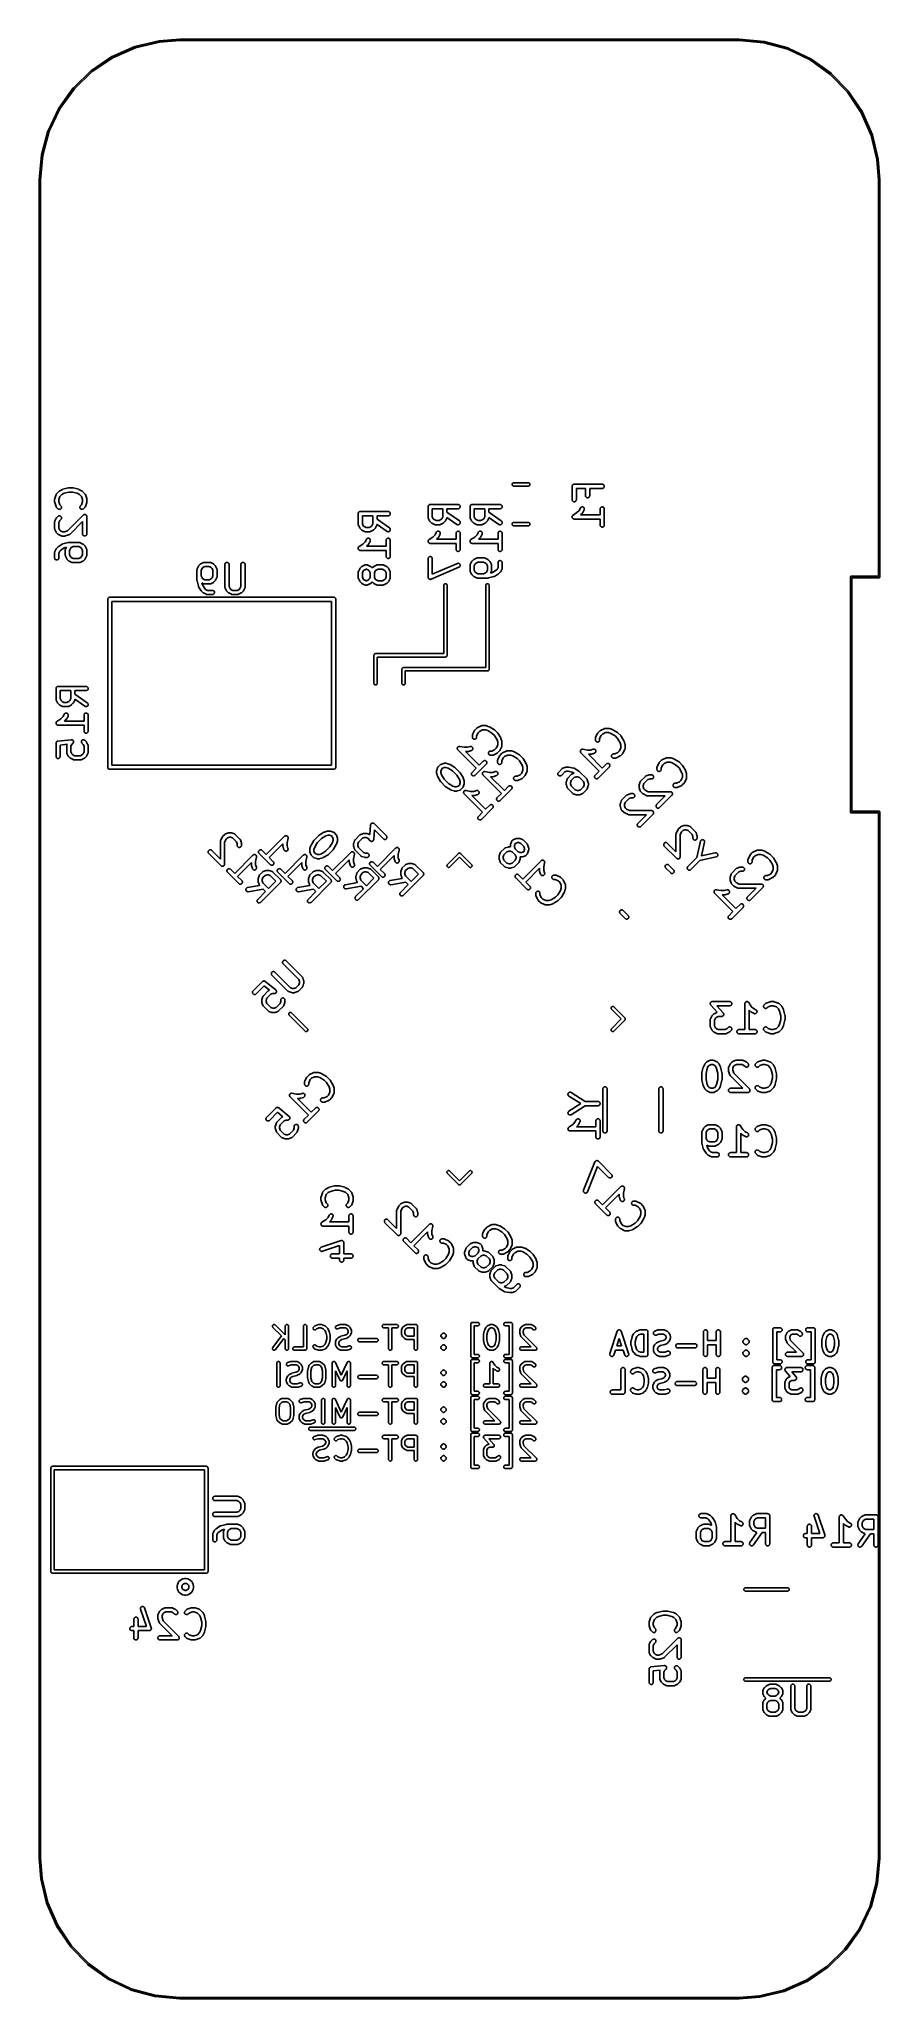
# Model space of a CAD drawing. Extents: x 40 to 70, y -130 to -60.
import ezdxf

# ---------------------------------------------------------------- set-up
doc = ezdxf.new("R2010")
doc.units = 0
doc.layers.add('BLACK', color=7, linetype='CONTINUOUS')

msp = doc.modelspace()

# ---------------------------------------------------------------- linework, layer by layer
at = {"layer": 'BLACK', "linetype": 'CONTINUOUS'}
for p, q in [((42.5812, -60.5956), (43.3951, -60.2383)), ((43.3951, -60.2383), (43.3952, -60.2383)), ((43.3952, -60.2383), (43.3979, -60.2373)), ((43.3952, -60.2383), (43.3952, -60.2383)), ((43.3979, -60.2373), (43.3986, -60.2371)), ((43.3986, -60.2371), (43.3994, -60.2368)), ((43.3994, -60.2368), (44.2637, -60.0293)), ((44.2734, -60.0784), (43.4132, -60.2849)), ((44.2637, -60.0293), (44.2666, -60.0288)), ((44.2666, -60.0288), (44.2672, -60.0288)), ((44.2672, -60.0288), (44.2678, -60.0287)), ((44.2678, -60.0287), (44.9979, -59.9751)), ((45.0009, -60.025), (44.2734, -60.0784)), ((44.9979, -59.9751), (44.9988, -59.975)), ((44.9988, -59.975), (65.0012, -59.975)), ((64.9989, -60.025), (45.0009, -60.025)), ((65.881, -60.1037), (64.9989, -60.025)), ((65.0012, -59.975), (65.0022, -59.9751)), ((65.0022, -59.9751), (65.8876, -60.0541)), ((66.7341, -60.3371), (65.881, -60.1037)), ((65.8876, -60.0541), (65.8876, -60.0541)), ((65.8876, -60.0541), (65.8877, -60.0541)), ((65.8877, -60.0541), (65.8905, -60.0545)), ((65.8905, -60.0545), (65.8912, -60.0548)), ((65.8912, -60.0548), (65.892, -60.0549)), ((65.892, -60.0549), (66.7495, -60.2895)), ((41.8395, -61.0935), (42.5773, -60.5977)), ((42.6033, -60.6405), (41.8692, -61.1338)), ((42.5773, -60.5977), (42.5798, -60.5963)), ((42.5798, -60.5963), (42.5805, -60.596)), ((42.5805, -60.596), (42.5812, -60.5956)), ((43.4132, -60.2849), (42.6033, -60.6405)), ((67.5324, -60.7179), (66.7341, -60.3371)), ((66.7495, -60.2895), (66.7495, -60.2895)), ((66.7495, -60.2895), (66.7495, -60.2895)), ((66.7495, -60.2895), (66.7522, -60.2904)), ((66.7522, -60.2904), (66.7529, -60.2907)), ((66.7529, -60.2907), (66.7536, -60.291)), ((66.7536, -60.291), (67.556, -60.6737)), ((68.2507, -61.234), (67.5324, -60.7179)), ((67.556, -60.6737), (67.5585, -60.6751)), ((67.5585, -60.6751), (67.5591, -60.6756)), ((67.5591, -60.6756), (67.5598, -60.676)), ((67.5598, -60.676), (68.2817, -61.1947)), ((41.1976, -61.7149), (41.836, -61.0963)), ((41.8692, -61.1338), (41.234, -61.7493)), ((41.836, -61.0963), (41.8382, -61.0944)), ((41.8382, -61.0944), (41.8388, -61.094)), ((41.8388, -61.094), (41.8395, -61.0935)), ((68.8662, -61.8692), (68.2507, -61.234)), ((68.2817, -61.1947), (68.2817, -61.1947)), ((68.2817, -61.1947), (68.2817, -61.1947)), ((68.2817, -61.1947), (68.2839, -61.1965)), ((68.2839, -61.1965), (68.2845, -61.1971)), ((68.2845, -61.1971), (68.2851, -61.1976)), ((68.2851, -61.1976), (68.9037, -61.836)), ((40.676, -62.4402), (41.1947, -61.7183)), ((41.234, -61.7493), (40.7179, -62.4676)), ((41.1947, -61.7183), (41.1965, -61.7161)), ((41.1947, -61.7183), (41.1947, -61.7183)), ((41.1947, -61.7183), (41.1947, -61.7183)), ((41.1965, -61.7161), (41.1971, -61.7155)), ((41.1971, -61.7155), (41.1976, -61.7149)), ((69.3595, -62.6033), (68.8662, -61.8692)), ((68.9037, -61.836), (68.9056, -61.8382)), ((68.9056, -61.8382), (68.906, -61.8388)), ((68.906, -61.8388), (68.9065, -61.8395)), ((68.9065, -61.8395), (69.4023, -62.5773)), ((40.291, -63.2464), (40.6737, -62.444)), ((40.7179, -62.4676), (40.3371, -63.2659)), ((40.6737, -62.444), (40.6751, -62.4415)), ((40.6751, -62.4415), (40.6756, -62.4409)), ((40.6756, -62.4409), (40.676, -62.4402)), ((69.7151, -63.4132), (69.3595, -62.6033)), ((69.4023, -62.5773), (69.4037, -62.5798)), ((69.4037, -62.5798), (69.404, -62.5805)), ((69.404, -62.5805), (69.4044, -62.5812)), ((69.4044, -62.5812), (69.7617, -63.3951)), ((40.0549, -64.108), (40.2895, -63.2505)), ((40.3371, -63.2659), (40.1037, -64.119)), ((40.2895, -63.2505), (40.2904, -63.2478)), ((40.2904, -63.2478), (40.2907, -63.2471)), ((40.2907, -63.2471), (40.291, -63.2464)), ((69.9216, -64.2734), (69.7151, -63.4132)), ((69.7617, -63.3951), (69.7617, -63.3952)), ((69.7617, -63.3952), (69.7617, -63.3952)), ((69.7617, -63.3952), (69.7627, -63.3979)), ((69.7627, -63.3979), (69.7629, -63.3986)), ((69.7629, -63.3986), (69.7632, -63.3994)), ((69.7632, -63.3994), (69.9707, -64.2637)), ((39.9751, -64.9978), (40.0541, -64.1124)), ((40.1037, -64.119), (40.025, -65.0011)), ((40.0541, -64.1124), (40.0545, -64.1095)), ((40.0545, -64.1095), (40.0548, -64.1088)), ((40.0548, -64.1088), (40.0549, -64.108)), ((69.975, -65.0009), (69.9216, -64.2734)), ((69.9707, -64.2637), (69.9712, -64.2666)), ((69.9712, -64.2666), (69.9712, -64.2672)), ((69.9712, -64.2672), (69.9713, -64.2678)), ((69.9713, -64.2678), (70.0249, -64.9979)), ((39.975, -64.9988), (39.9751, -64.9978)), ((39.975, -125.001), (39.975, -64.9988)), ((40.025, -65.0011), (40.025, -124.999)), ((69.975, -79.175), (69.975, -65.0009)), ((70.0249, -64.9979), (70.025, -64.9988)), ((70.025, -64.9988), (70.025, -79.1988)), ((40.5312, -76.3977), (40.5788, -76.2549)), ((40.5788, -76.2549), (40.5792, -76.2539)), ((40.5792, -76.2539), (40.5801, -76.2519)), ((40.5801, -76.2519), (40.5808, -76.2497)), ((40.5808, -76.2497), (40.5832, -76.2452)), ((40.5832, -76.2452), (40.5853, -76.2406)), ((40.5853, -76.2406), (40.5866, -76.2388)), ((40.5866, -76.2388), (40.5877, -76.2368)), ((40.5877, -76.2368), (40.5909, -76.2329)), ((40.5909, -76.2329), (40.5939, -76.2287)), ((40.5939, -76.2287), (40.5956, -76.2272)), ((40.5956, -76.2272), (40.597, -76.2255)), ((40.597, -76.2255), (40.6922, -76.1303)), ((40.7156, -76.3191), (40.6774, -76.4336)), ((40.6922, -76.1303), (40.6929, -76.1296)), ((40.6929, -76.1296), (40.6962, -76.1269)), ((40.6962, -76.1269), (40.6993, -76.124)), ((40.6993, -76.124), (40.702, -76.1224)), ((40.702, -76.1224), (40.7044, -76.1204)), ((40.7044, -76.1204), (40.7081, -76.1185)), ((40.7081, -76.1185), (40.7117, -76.1163)), ((40.7117, -76.1163), (40.8069, -76.0686)), ((40.7897, -76.245), (40.7156, -76.3191)), ((40.8667, -76.2065), (40.7897, -76.245)), ((40.8069, -76.0686), (40.8079, -76.0682)), ((40.8079, -76.0682), (40.8082, -76.068)), ((40.8082, -76.068), (40.8085, -76.0679)), ((40.8085, -76.0679), (40.8151, -76.0655)), ((40.8151, -76.0655), (40.8216, -76.0631)), ((40.8216, -76.0631), (40.822, -76.0631)), ((40.822, -76.0631), (40.8223, -76.063)), ((40.8223, -76.063), (41.0128, -76.0153)), ((41.0402, -76.1631), (40.8667, -76.2065)), ((41.0128, -76.0153), (41.0138, -76.0151)), ((41.0138, -76.0151), (41.0151, -76.0149)), ((41.0151, -76.0149), (41.0164, -76.0145)), ((41.0164, -76.0145), (41.0224, -76.0139)), ((41.0224, -76.0139), (41.0283, -76.0131)), ((41.0283, -76.0131), (41.0296, -76.0132)), ((41.0296, -76.0132), (41.031, -76.0131)), ((41.031, -76.0131), (41.1738, -76.0131)), ((41.1646, -76.1631), (41.0402, -76.1631)), ((41.3381, -76.2065), (41.1646, -76.1631)), ((41.1738, -76.0131), (41.1749, -76.0131)), ((41.1749, -76.0131), (41.1762, -76.0133)), ((41.1762, -76.0133), (41.1775, -76.0132)), ((41.1775, -76.0132), (41.1835, -76.0141)), ((41.1835, -76.0141), (41.1894, -76.0147)), ((41.1894, -76.0147), (41.1907, -76.0151)), ((41.1907, -76.0151), (41.192, -76.0153)), ((41.192, -76.0153), (41.3825, -76.063)), ((41.4151, -76.245), (41.3381, -76.2065)), ((41.3825, -76.063), (41.3835, -76.0632)), ((41.3835, -76.0632), (41.3838, -76.0633)), ((41.3838, -76.0633), (41.3842, -76.0634)), ((41.3842, -76.0634), (41.3907, -76.0659)), ((41.3907, -76.0659), (41.3972, -76.0683)), ((41.3972, -76.0683), (41.3975, -76.0685)), ((41.3975, -76.0685), (41.3978, -76.0686)), ((41.3978, -76.0686), (41.4931, -76.1163)), ((41.4892, -76.3191), (41.4151, -76.245)), ((41.5274, -76.4336), (41.4892, -76.3191)), ((41.4931, -76.1163), (41.494, -76.1167)), ((41.494, -76.1167), (41.4975, -76.119)), ((41.4975, -76.119), (41.5012, -76.121)), ((41.5012, -76.121), (41.5037, -76.123)), ((41.5037, -76.123), (41.5063, -76.1247)), ((41.5063, -76.1247), (41.5093, -76.1276)), ((41.5093, -76.1276), (41.5126, -76.1303)), ((41.5126, -76.1303), (41.6078, -76.2255)), ((41.6078, -76.2255), (41.6085, -76.2263)), ((41.6085, -76.2263), (41.6099, -76.228)), ((41.6099, -76.228), (41.6115, -76.2295)), ((41.6115, -76.2295), (41.6145, -76.2337)), ((41.6145, -76.2337), (41.6177, -76.2377)), ((41.6177, -76.2377), (41.6187, -76.2397)), ((41.6187, -76.2397), (41.62, -76.2415)), ((41.62, -76.2415), (41.622, -76.2462)), ((41.622, -76.2462), (41.6244, -76.2507)), ((41.6244, -76.2507), (41.625, -76.2528)), ((41.625, -76.2528), (41.6259, -76.2549)), ((41.6259, -76.2549), (41.6735, -76.3977)), ((56.8811, -75.89), (56.8823, -75.8782)), ((56.8823, -75.9018), (56.8811, -75.89)), ((56.8823, -75.8782), (56.8857, -75.8669)), ((56.8857, -75.9131), (56.8823, -75.9018)), ((56.8857, -75.8669), (56.8913, -75.8565)), ((56.8913, -75.9235), (56.8857, -75.9131)), ((56.8913, -75.8565), (56.8988, -75.8474)), ((56.8988, -75.9326), (56.8913, -75.9235)), ((56.8988, -75.8474), (56.9079, -75.8399)), ((56.9079, -75.9401), (56.8988, -75.9326)), ((56.9079, -75.8399), (56.9183, -75.8343)), ((56.9183, -75.9457), (56.9079, -75.9401)), ((56.9183, -75.8343), (56.9297, -75.8309)), ((56.9297, -75.9491), (56.9183, -75.9457)), ((56.9297, -75.8309), (56.9385, -75.83)), ((56.9385, -75.95), (56.9297, -75.9491)), ((56.9385, -75.83), (57.4615, -75.83)), ((57.4615, -75.95), (56.9385, -75.95)), ((57.4615, -75.83), (57.4703, -75.8309)), ((57.4703, -75.9491), (57.4615, -75.95)), ((57.4703, -75.8309), (57.4816, -75.8343)), ((57.4816, -75.9457), (57.4703, -75.9491)), ((57.4816, -75.8343), (57.4921, -75.8399)), ((57.4921, -75.9401), (57.4816, -75.9457)), ((57.4921, -75.8399), (57.5012, -75.8474)), ((57.5012, -75.9326), (57.4921, -75.9401)), ((57.5012, -75.8474), (57.5087, -75.8565)), ((57.5087, -75.9235), (57.5012, -75.9326)), ((57.5087, -75.8565), (57.5143, -75.8669)), ((57.5143, -75.9131), (57.5087, -75.9235)), ((57.5143, -75.8669), (57.5177, -75.8782)), ((57.5177, -75.9018), (57.5143, -75.9131)), ((57.5177, -75.8782), (57.5189, -75.89)), ((57.5189, -75.89), (57.5177, -75.9018)), ((59.0274, -75.9573), (59.0282, -75.9502)), ((59.0274, -75.9578), (59.0274, -75.9573)), ((59.0274, -75.9583), (59.0274, -75.9578)), ((59.0274, -75.9578), (59.0274, -75.9578)), ((59.0274, -75.9578), (59.0274, -75.9578)), ((59.0274, -76.4345), (59.0274, -75.9583)), ((59.0282, -75.9502), (59.0289, -75.9433)), ((59.0289, -75.9433), (59.029, -75.943)), ((59.029, -75.9427), (59.0311, -75.936)), ((59.029, -75.943), (59.029, -75.9427)), ((59.0311, -75.936), (59.0332, -75.9293)), ((59.0332, -75.9293), (59.0334, -75.929)), ((59.0334, -75.9288), (59.0369, -75.9226)), ((59.0334, -75.929), (59.0334, -75.9288)), ((59.0369, -75.9226), (59.0402, -75.9164)), ((59.0402, -75.9164), (59.0404, -75.9162)), ((59.0404, -75.9162), (59.0405, -75.916)), ((59.0405, -75.916), (59.045, -75.9105)), ((59.045, -75.9105), (59.0495, -75.9051)), ((59.0495, -75.9051), (59.0497, -75.9049)), ((59.0497, -75.9049), (59.0499, -75.9047)), ((59.0499, -75.9047), (59.0554, -75.9004)), ((59.0554, -75.9004), (59.0609, -75.8959)), ((59.0609, -75.8959), (59.0611, -75.8957)), ((59.0611, -75.8957), (59.0613, -75.8956)), ((59.0613, -75.8956), (59.0676, -75.8923)), ((59.0676, -75.8923), (59.0738, -75.889)), ((59.0738, -75.889), (59.0741, -75.8889)), ((59.0741, -75.8889), (59.0743, -75.8888)), ((59.0743, -75.8888), (59.0811, -75.8868)), ((59.0811, -75.8868), (59.0878, -75.8848)), ((59.0878, -75.8848), (59.0881, -75.8847)), ((59.0881, -75.8847), (59.0883, -75.8847)), ((59.0883, -75.8847), (59.0953, -75.884)), ((59.0953, -75.884), (59.1024, -75.8833)), ((59.1024, -75.8833), (60.1024, -75.8833)), ((59.5036, -76.0333), (59.1774, -76.0333)), ((59.1774, -76.0333), (59.1774, -76.4345)), ((59.5036, -76.2917), (59.5036, -76.0333)), ((59.505, -76.3062), (59.5036, -76.2917)), ((59.5092, -76.3202), (59.505, -76.3062)), ((59.5161, -76.3332), (59.5092, -76.3202)), ((59.5254, -76.3445), (59.5161, -76.3332)), ((59.5366, -76.3538), (59.5254, -76.3445)), ((59.5495, -76.3608), (59.5366, -76.3538)), ((59.6196, -76.3544), (59.6067, -76.3612)), ((59.631, -76.3453), (59.6196, -76.3544)), ((59.6405, -76.334), (59.631, -76.3453)), ((59.6475, -76.3212), (59.6405, -76.334)), ((59.6519, -76.3073), (59.6475, -76.3212)), ((59.6536, -76.2927), (59.6519, -76.3073)), ((60.1024, -76.0333), (59.6536, -76.0333)), ((59.6536, -76.0333), (59.6536, -76.2917)), ((59.6536, -76.2917), (59.6536, -76.2927)), ((60.1024, -75.8833), (60.1034, -75.8833)), ((60.1169, -76.0319), (60.1024, -76.0333)), ((60.1034, -75.8833), (60.118, -75.885)), ((60.131, -76.0277), (60.1169, -76.0319)), ((60.118, -75.885), (60.1319, -75.8894)), ((60.1439, -76.0208), (60.131, -76.0277)), ((60.1319, -75.8894), (60.1448, -75.8964)), ((60.1552, -76.0116), (60.1439, -76.0208)), ((60.1448, -75.8964), (60.156, -75.9059)), ((60.1646, -76.0003), (60.1552, -76.0116)), ((60.156, -75.9059), (60.1651, -75.9173)), ((60.1715, -75.9874), (60.1646, -76.0003)), ((60.1651, -75.9173), (60.1719, -75.9302)), ((60.1758, -75.9734), (60.1715, -75.9874)), ((60.1719, -75.9302), (60.1761, -75.9443)), ((60.1774, -75.9589), (60.1758, -75.9734)), ((60.1761, -75.9443), (60.1774, -75.9589)), ((40.5274, -76.4204), (40.5279, -76.4162)), ((40.5274, -76.4214), (40.5274, -76.4204)), ((40.5274, -76.5167), (40.5274, -76.4214)), ((40.5278, -76.5209), (40.5274, -76.5167)), ((40.5279, -76.5251), (40.5278, -76.5209)), ((40.5279, -76.4162), (40.528, -76.412)), ((40.5285, -76.5281), (40.5279, -76.5251)), ((40.528, -76.412), (40.5287, -76.4089)), ((40.5288, -76.5312), (40.5285, -76.5281)), ((40.5287, -76.4089), (40.529, -76.4058)), ((40.53, -76.5353), (40.5288, -76.5312)), ((40.529, -76.4058), (40.5303, -76.4018)), ((40.5309, -76.5394), (40.53, -76.5353)), ((40.5303, -76.4018), (40.5312, -76.3977)), ((40.5312, -76.5404), (40.5309, -76.5394)), ((40.5788, -76.6832), (40.5312, -76.5404)), ((40.5797, -76.6853), (40.5788, -76.6832)), ((40.5804, -76.6874), (40.5797, -76.6853)), ((40.5827, -76.6919), (40.5804, -76.6874)), ((40.5848, -76.6966), (40.5827, -76.6919)), ((40.5861, -76.6984), (40.5848, -76.6966)), ((40.5871, -76.7004), (40.5861, -76.6984)), ((40.5903, -76.7044), (40.5871, -76.7004)), ((40.5933, -76.7086), (40.5903, -76.7044)), ((40.5949, -76.7101), (40.5933, -76.7086)), ((40.5962, -76.7118), (40.5949, -76.7101)), ((40.597, -76.7126), (40.5962, -76.7118)), ((40.6446, -76.7602), (40.597, -76.7126)), ((40.597, -77.0827), (40.6446, -77.0351)), ((40.6559, -76.7695), (40.6446, -76.7602)), ((40.6446, -77.0351), (40.6453, -77.0343)), ((40.6453, -77.0343), (40.6568, -77.0252)), ((40.6688, -76.7764), (40.6559, -76.7695)), ((40.6568, -77.0252), (40.6698, -77.0185)), ((40.6828, -76.7807), (40.6688, -76.7764)), ((40.6698, -77.0185), (40.6838, -77.0144)), ((40.6774, -76.4336), (40.6774, -76.5045)), ((40.6774, -76.5045), (40.7156, -76.619)), ((40.6974, -76.7821), (40.6828, -76.7807)), ((40.6838, -77.0144), (40.6984, -77.0131)), ((40.7119, -76.7808), (40.6974, -76.7821)), ((40.6984, -77.0131), (40.713, -77.0147)), ((40.726, -76.7766), (40.7119, -76.7808)), ((40.713, -77.0147), (40.7269, -77.0191)), ((40.7156, -76.619), (40.7507, -76.6541)), ((40.7389, -76.7698), (40.726, -76.7766)), ((40.7269, -77.0191), (40.7398, -77.0261)), ((40.7503, -76.7605), (40.7389, -76.7698)), ((40.7398, -77.0261), (40.751, -77.0354)), ((40.7597, -76.7493), (40.7503, -76.7605)), ((40.7507, -76.6541), (40.7514, -76.6549)), ((40.751, -77.0354), (40.7602, -77.0468)), ((40.7514, -76.6549), (40.7605, -76.6663)), ((40.7667, -76.7364), (40.7597, -76.7493)), ((40.7602, -77.0468), (40.7671, -77.0598)), ((40.7605, -76.6663), (40.7673, -76.6793)), ((40.771, -76.7225), (40.7667, -76.7364)), ((40.7673, -76.6793), (40.7713, -76.6933)), ((40.7726, -76.7079), (40.771, -76.7225)), ((40.7713, -76.6933), (40.7726, -76.7079)), ((40.9904, -77.5464), (41.5493, -76.9874)), ((41.4321, -76.7069), (41.4336, -76.6923)), ((41.4335, -76.7215), (41.4321, -76.7069)), ((41.4377, -76.7355), (41.4335, -76.7215)), ((41.4336, -76.6923), (41.4379, -76.6783)), ((41.4445, -76.7484), (41.4377, -76.7355)), ((41.4379, -76.6783), (41.4448, -76.6654)), ((41.4537, -76.7598), (41.4445, -76.7484)), ((41.4448, -76.6654), (41.4541, -76.6541)), ((41.465, -76.7692), (41.4537, -76.7598)), ((41.4541, -76.6541), (41.4892, -76.619)), ((41.4778, -76.7762), (41.465, -76.7692)), ((41.4918, -76.7806), (41.4778, -76.7762)), ((41.4892, -76.619), (41.5274, -76.5045)), ((41.5064, -76.7821), (41.4918, -76.7806)), ((41.5209, -76.7809), (41.5064, -76.7821)), ((41.535, -76.7768), (41.5209, -76.7809)), ((41.5274, -76.5045), (41.5274, -76.4336)), ((41.548, -76.77), (41.535, -76.7768)), ((41.5594, -76.7609), (41.548, -76.77)), ((41.5493, -76.9874), (41.5499, -76.9869)), ((41.5499, -76.9869), (41.5501, -76.9867)), ((41.5499, -76.9869), (41.5499, -76.9869)), ((41.5499, -76.9869), (41.5499, -76.9869)), ((41.5501, -76.9867), (41.5558, -76.9822)), ((41.5558, -76.9822), (41.5613, -76.9777)), ((41.5602, -76.7602), (41.5594, -76.7609)), ((41.6078, -76.7126), (41.5602, -76.7602)), ((41.5613, -76.9777), (41.5614, -76.9777)), ((41.5614, -76.9777), (41.5615, -76.9776)), ((41.5615, -76.9776), (41.5679, -76.9743)), ((41.5679, -76.9743), (41.5743, -76.9709)), ((41.5743, -76.9709), (41.5744, -76.9709)), ((41.5744, -76.9709), (41.5745, -76.9708)), ((41.5745, -76.9708), (41.5814, -76.9688)), ((41.5814, -76.9688), (41.5883, -76.9668)), ((41.5883, -76.9668), (41.5885, -76.9668)), ((41.5885, -76.9668), (41.5886, -76.9668)), ((41.5886, -76.9668), (41.5959, -76.9661)), ((41.5959, -76.9661), (41.6029, -76.9655)), ((41.6029, -76.9655), (41.603, -76.9655)), ((41.603, -76.9655), (41.6032, -76.9655)), ((41.6032, -76.9655), (41.6102, -76.9662)), ((41.6092, -76.7109), (41.6078, -76.7126)), ((41.6108, -76.7094), (41.6092, -76.7109)), ((41.6102, -76.9662), (41.6175, -76.967)), ((41.6138, -76.7052), (41.6108, -76.7094)), ((41.6171, -76.7012), (41.6138, -76.7052)), ((41.6181, -76.6993), (41.6171, -76.7012)), ((41.6175, -76.967), (41.6176, -76.967)), ((41.6176, -76.967), (41.6177, -76.9671)), ((41.6177, -76.9671), (41.6244, -76.9692)), ((41.6194, -76.6975), (41.6181, -76.6993)), ((41.6216, -76.6929), (41.6194, -76.6975)), ((41.624, -76.6883), (41.6216, -76.6929)), ((41.6246, -76.6862), (41.624, -76.6883)), ((41.6244, -76.9692), (41.6314, -76.9713)), ((41.6256, -76.6842), (41.6246, -76.6862)), ((41.6259, -76.6832), (41.6256, -76.6842)), ((41.6735, -76.5404), (41.6259, -76.6832)), ((41.6314, -76.9713), (41.6316, -76.9714)), ((41.6316, -76.9714), (41.6317, -76.9714)), ((41.6317, -76.9714), (41.638, -76.9749)), ((41.638, -76.9749), (41.6443, -76.9783)), ((41.6443, -76.9783), (41.6444, -76.9784)), ((41.6444, -76.9784), (41.6445, -76.9784)), ((41.6445, -76.9784), (41.65, -76.983)), ((41.65, -76.983), (41.6556, -76.9876)), ((41.6556, -76.9876), (41.6557, -76.9877)), ((41.6557, -76.9877), (41.6558, -76.9878)), ((41.6558, -76.9878), (41.6602, -76.9933)), ((41.6602, -76.9933), (41.6648, -76.999)), ((41.6648, -76.999), (41.6649, -76.9991)), ((41.6649, -76.9991), (41.665, -76.9992)), ((41.665, -76.9992), (41.6684, -77.0056)), ((41.6684, -77.0056), (41.6717, -77.0119)), ((41.6717, -77.0119), (41.6718, -77.012)), ((41.6718, -77.012), (41.6718, -77.0121)), ((41.6718, -77.0121), (41.6739, -77.0191)), ((41.6735, -76.3977), (41.6739, -76.3987)), ((41.6745, -76.5363), (41.6735, -76.5404)), ((41.6739, -76.3987), (41.6747, -76.4028)), ((41.6739, -77.0191), (41.676, -77.0259)), ((41.6757, -76.5323), (41.6745, -76.5363)), ((41.6747, -76.4028), (41.676, -76.4069)), ((41.6761, -76.5292), (41.6757, -76.5323)), ((41.676, -76.4069), (41.6763, -76.41)), ((41.676, -77.0259), (41.676, -77.026)), ((41.676, -77.026), (41.676, -77.0262)), ((41.676, -77.0262), (41.6767, -77.0333)), ((41.6768, -76.5261), (41.6761, -76.5292)), ((41.6763, -76.41), (41.6769, -76.413)), ((41.6767, -77.0333), (41.6774, -77.0405)), ((41.6769, -76.5219), (41.6768, -76.5261)), ((41.6769, -76.413), (41.677, -76.4172)), ((41.6774, -76.5177), (41.6769, -76.5219)), ((41.677, -76.4172), (41.6774, -76.4214)), ((41.6774, -76.4214), (41.6774, -76.5167)), ((41.6774, -76.5167), (41.6774, -76.5177)), ((41.6774, -77.0405), (41.6774, -77.6595)), ((51.3774, -76.9347), (51.3782, -76.9276)), ((51.3774, -76.9352), (51.3774, -76.9347)), ((51.3774, -76.9357), (51.3774, -76.9352)), ((51.3774, -76.9352), (51.3774, -76.9352)), ((51.3774, -76.9352), (51.3774, -76.9352)), ((51.3774, -77.3167), (51.3774, -76.9357)), ((51.3782, -76.9276), (51.3789, -76.9206)), ((51.3789, -76.9206), (51.379, -76.9204)), ((51.379, -76.9201), (51.3811, -76.9134)), ((51.379, -76.9204), (51.379, -76.9201)), ((51.3811, -76.9134), (51.3832, -76.9066)), ((51.3832, -76.9066), (51.3834, -76.9064)), ((51.3834, -76.9062), (51.3869, -76.9)), ((51.3834, -76.9064), (51.3834, -76.9062)), ((51.3869, -76.9), (51.3902, -76.8938)), ((51.3902, -76.8938), (51.3904, -76.8936)), ((51.3904, -76.8936), (51.3905, -76.8933)), ((51.3905, -76.8933), (51.395, -76.8879)), ((51.395, -76.8879), (51.3995, -76.8825)), ((51.3995, -76.8825), (51.3997, -76.8823)), ((51.3997, -76.8823), (51.3999, -76.8821)), ((51.3999, -76.8821), (51.4054, -76.8777)), ((51.4054, -76.8777), (51.4109, -76.8732)), ((51.4109, -76.8732), (51.4111, -76.8731)), ((51.4111, -76.8731), (51.4113, -76.873)), ((51.4113, -76.873), (51.4176, -76.8697)), ((51.4176, -76.8697), (51.4238, -76.8664)), ((51.4238, -76.8664), (51.4241, -76.8663)), ((51.4241, -76.8663), (51.4243, -76.8662)), ((51.4243, -76.8662), (51.4311, -76.8642)), ((51.4311, -76.8642), (51.4378, -76.8621)), ((51.4378, -76.8621), (51.4381, -76.8621)), ((51.4381, -76.8621), (51.4383, -76.862)), ((51.4383, -76.862), (51.4453, -76.8614)), ((51.4453, -76.8614), (51.4524, -76.8607)), ((51.4524, -76.8607), (52.4524, -76.8607)), ((51.5274, -77.0107), (51.5274, -77.299)), ((51.9012, -77.0107), (51.5274, -77.0107)), ((51.9012, -77.299), (51.9012, -77.0107)), ((52.4524, -77.0107), (52.0512, -77.0107)), ((52.0512, -77.0107), (52.0512, -77.1348)), ((52.4524, -76.8607), (52.4534, -76.8607)), ((52.4669, -77.0093), (52.4524, -77.0107)), ((52.4534, -76.8607), (52.468, -76.8624)), ((52.481, -77.0051), (52.4669, -77.0093)), ((52.468, -76.8624), (52.4819, -76.8668)), ((52.4939, -76.9982), (52.481, -77.0051)), ((52.4819, -76.8668), (52.4948, -76.8738)), ((52.5052, -76.9889), (52.4939, -76.9982)), ((52.4948, -76.8738), (52.506, -76.8832)), ((52.5146, -76.9777), (52.5052, -76.9889)), ((52.506, -76.8832), (52.5151, -76.8946)), ((52.5215, -76.9648), (52.5146, -76.9777)), ((52.5151, -76.8946), (52.5219, -76.9076)), ((52.5258, -76.9508), (52.5215, -76.9648)), ((52.5219, -76.9076), (52.5261, -76.9217)), ((52.5274, -76.9362), (52.5258, -76.9508)), ((52.5261, -76.9217), (52.5274, -76.9362)), ((53.8774, -76.6847), (53.8782, -76.6776)), ((53.8774, -76.6852), (53.8774, -76.6847)), ((53.8774, -76.6857), (53.8774, -76.6852)), ((53.8774, -76.6852), (53.8774, -76.6852)), ((53.8774, -76.6852), (53.8774, -76.6852)), ((53.8774, -77.0667), (53.8774, -76.6857)), ((53.8782, -76.6776), (53.8789, -76.6706)), ((53.8789, -76.6706), (53.879, -76.6704)), ((53.879, -76.6701), (53.8811, -76.6634)), ((53.879, -76.6704), (53.879, -76.6701)), ((53.8811, -76.6634), (53.8832, -76.6566)), ((53.8832, -76.6566), (53.8834, -76.6564)), ((53.8834, -76.6562), (53.8869, -76.65)), ((53.8834, -76.6564), (53.8834, -76.6562)), ((53.8869, -76.65), (53.8902, -76.6438)), ((53.8902, -76.6438), (53.8904, -76.6436)), ((53.8904, -76.6436), (53.8905, -76.6433)), ((53.8905, -76.6433), (53.895, -76.6379)), ((53.895, -76.6379), (53.8995, -76.6325)), ((53.8995, -76.6325), (53.8997, -76.6323)), ((53.8997, -76.6323), (53.8999, -76.6321)), ((53.8999, -76.6321), (53.9054, -76.6277)), ((53.9054, -76.6277), (53.9109, -76.6232)), ((53.9109, -76.6232), (53.9111, -76.6231)), ((53.9111, -76.6231), (53.9113, -76.623)), ((53.9113, -76.623), (53.9176, -76.6197)), ((53.9176, -76.6197), (53.9238, -76.6164)), ((53.9238, -76.6164), (53.9241, -76.6163)), ((53.9241, -76.6163), (53.9243, -76.6162)), ((53.9243, -76.6162), (53.9311, -76.6142)), ((53.9311, -76.6142), (53.9378, -76.6121)), ((53.9378, -76.6121), (53.9381, -76.6121)), ((53.9381, -76.6121), (53.9383, -76.612)), ((53.9383, -76.612), (53.9453, -76.6114)), ((53.9453, -76.6114), (53.9524, -76.6107)), ((53.9524, -76.6107), (54.9524, -76.6107)), ((54.0274, -76.7607), (54.0274, -77.049)), ((54.4012, -76.7607), (54.0274, -76.7607)), ((54.0274, -77.049), (54.0616, -77.1175)), ((54.3669, -77.1175), (54.4012, -77.049)), ((54.4012, -77.049), (54.4012, -76.7607)), ((54.9524, -76.7607), (54.5512, -76.7607)), ((54.5512, -76.7607), (54.5512, -76.8848)), ((54.5512, -76.8848), (54.9954, -77.1957)), ((54.9524, -76.6107), (54.9534, -76.6107)), ((54.9669, -76.7593), (54.9524, -76.7607)), ((54.9534, -76.6107), (54.968, -76.6124)), ((54.981, -76.7551), (54.9669, -76.7593)), ((54.968, -76.6124), (54.9819, -76.6168)), ((54.9939, -76.7482), (54.981, -76.7551)), ((54.9819, -76.6168), (54.9948, -76.6238)), ((55.0052, -76.7389), (54.9939, -76.7482)), ((54.9948, -76.6238), (55.006, -76.6332)), ((55.0146, -76.7277), (55.0052, -76.7389)), ((55.006, -76.6332), (55.0151, -76.6446)), ((55.0215, -76.7148), (55.0146, -76.7277)), ((55.0151, -76.6446), (55.0219, -76.6576)), ((55.0258, -76.7008), (55.0215, -76.7148)), ((55.0219, -76.6576), (55.0261, -76.6717)), ((55.0274, -76.6862), (55.0258, -76.7008)), ((55.0261, -76.6717), (55.0274, -76.6862)), ((55.3774, -76.6847), (55.3782, -76.6776)), ((55.3774, -76.6852), (55.3774, -76.6847)), ((55.3774, -76.6857), (55.3774, -76.6852)), ((55.3774, -76.6852), (55.3774, -76.6852)), ((55.3774, -76.6852), (55.3774, -76.6852)), ((55.3774, -77.0667), (55.3774, -76.6857)), ((55.3782, -76.6776), (55.3789, -76.6706)), ((55.3789, -76.6706), (55.379, -76.6704)), ((55.379, -76.6701), (55.3811, -76.6634)), ((55.379, -76.6704), (55.379, -76.6701)), ((55.3811, -76.6634), (55.3832, -76.6566)), ((55.3832, -76.6566), (55.3834, -76.6564)), ((55.3834, -76.6562), (55.3869, -76.65)), ((55.3834, -76.6564), (55.3834, -76.6562)), ((55.3869, -76.65), (55.3902, -76.6438)), ((55.3902, -76.6438), (55.3904, -76.6436)), ((55.3904, -76.6436), (55.3905, -76.6433)), ((55.3905, -76.6433), (55.395, -76.6379)), ((55.395, -76.6379), (55.3995, -76.6325)), ((55.3995, -76.6325), (55.3997, -76.6323)), ((55.3997, -76.6323), (55.3999, -76.6321)), ((55.3999, -76.6321), (55.4054, -76.6277)), ((55.4054, -76.6277), (55.4109, -76.6232)), ((55.4109, -76.6232), (55.4111, -76.6231)), ((55.4111, -76.6231), (55.4113, -76.623)), ((55.4113, -76.623), (55.4176, -76.6197)), ((55.4176, -76.6197), (55.4238, -76.6164)), ((55.4238, -76.6164), (55.4241, -76.6163)), ((55.4241, -76.6163), (55.4243, -76.6162)), ((55.4243, -76.6162), (55.4311, -76.6142)), ((55.4311, -76.6142), (55.4378, -76.6121)), ((55.4378, -76.6121), (55.4381, -76.6121)), ((55.4381, -76.6121), (55.4383, -76.612)), ((55.4383, -76.612), (55.4453, -76.6114)), ((55.4453, -76.6114), (55.4524, -76.6107)), ((55.4524, -76.6107), (56.4524, -76.6107)), ((55.5274, -76.7607), (55.5274, -77.049)), ((55.9012, -76.7607), (55.5274, -76.7607)), ((55.5274, -77.049), (55.5616, -77.1175)), ((55.8669, -77.1175), (55.9012, -77.049)), ((55.9012, -77.049), (55.9012, -76.7607)), ((56.4524, -76.7607), (56.0512, -76.7607)), ((56.0512, -76.7607), (56.0512, -76.8848)), ((56.0512, -76.8848), (56.4954, -77.1957)), ((56.4524, -76.6107), (56.4534, -76.6107)), ((56.4669, -76.7593), (56.4524, -76.7607)), ((56.4534, -76.6107), (56.468, -76.6124)), ((56.481, -76.7551), (56.4669, -76.7593)), ((56.468, -76.6124), (56.4819, -76.6168)), ((56.4939, -76.7482), (56.481, -76.7551)), ((56.4819, -76.6168), (56.4948, -76.6238)), ((56.5052, -76.7389), (56.4939, -76.7482)), ((56.4948, -76.6238), (56.506, -76.6332)), ((56.5146, -76.7277), (56.5052, -76.7389)), ((56.506, -76.6332), (56.5151, -76.6446)), ((56.5215, -76.7148), (56.5146, -76.7277)), ((56.5151, -76.6446), (56.5219, -76.6576)), ((56.5258, -76.7008), (56.5215, -76.7148)), ((56.5219, -76.6576), (56.5261, -76.6717)), ((56.5274, -76.6862), (56.5258, -76.7008)), ((56.5261, -76.6717), (56.5274, -76.6862)), ((59.0288, -76.4491), (59.0274, -76.4345)), ((59.0274, -77.053), (59.0281, -77.046)), ((59.0274, -77.0531), (59.0274, -77.053)), ((59.0274, -77.0532), (59.0274, -77.0531)), ((59.0281, -77.0605), (59.0274, -77.0532)), ((59.0281, -77.046), (59.0289, -77.0386)), ((59.033, -76.4631), (59.0288, -76.4491)), ((59.0289, -77.0385), (59.0311, -77.0314)), ((59.0289, -77.0386), (59.0289, -77.0385)), ((59.0289, -77.0385), (59.0289, -77.0385)), ((59.0311, -77.0314), (59.0332, -77.0246)), ((59.0399, -76.476), (59.033, -76.4631)), ((59.0332, -77.0245), (59.0369, -77.0178)), ((59.0332, -77.0246), (59.0332, -77.0245)), ((59.0332, -77.0246), (59.0332, -77.0246)), ((59.0369, -77.0178), (59.0401, -77.0117)), ((59.0492, -76.4874), (59.0399, -76.476)), ((59.0401, -77.0117), (59.0402, -77.0117)), ((59.0402, -77.0116), (59.0448, -77.0061)), ((59.0402, -77.0117), (59.0402, -77.0116)), ((59.0448, -77.0061), (59.0494, -77.0004)), ((59.0604, -76.4967), (59.0492, -76.4874)), ((59.0494, -77.0004), (59.0495, -77.0004)), ((59.0495, -77.0004), (59.055, -76.9959)), ((59.0495, -77.0004), (59.0495, -77.0004)), ((59.055, -76.9959), (59.0608, -76.9912)), ((59.0733, -76.5037), (59.0604, -76.4967)), ((59.0608, -76.9912), (59.1975, -76.9)), ((59.0873, -76.508), (59.0733, -76.5037)), ((59.1019, -76.5095), (59.0873, -76.508)), ((59.1164, -76.5082), (59.1019, -76.5095)), ((59.1305, -76.5041), (59.1164, -76.5082)), ((59.1434, -76.4973), (59.1305, -76.5041)), ((59.1549, -76.4881), (59.1434, -76.4973)), ((59.1643, -76.4769), (59.1549, -76.4881)), ((59.1713, -76.4641), (59.1643, -76.4769)), ((59.1757, -76.4501), (59.1713, -76.4641)), ((59.1774, -76.4356), (59.1757, -76.4501)), ((59.1774, -76.4345), (59.1774, -76.4356)), ((59.1975, -76.9), (59.2788, -76.8187)), ((59.2788, -76.8187), (59.321, -76.7343)), ((59.321, -76.7343), (59.3215, -76.7334)), ((59.3215, -76.7334), (59.3295, -76.7211)), ((59.3295, -76.7211), (59.3397, -76.7106)), ((59.3935, -76.9161), (59.3311, -76.9786)), ((59.3311, -76.9786), (60.0274, -76.9786)), ((59.3397, -76.7106), (59.3517, -76.7023)), ((59.3517, -76.7023), (59.3651, -76.6965)), ((59.3651, -76.6965), (59.3794, -76.6934)), ((59.3794, -76.6934), (59.3941, -76.6931)), ((59.3962, -76.9129), (59.3935, -76.9161)), ((59.3941, -76.6931), (59.4085, -76.6957)), ((59.3991, -76.9098), (59.3962, -76.9129)), ((59.4008, -76.9072), (59.3991, -76.9098)), ((59.4028, -76.9048), (59.4008, -76.9072)), ((59.4048, -76.9011), (59.4028, -76.9048)), ((59.4071, -76.8976), (59.4048, -76.9011)), ((59.4076, -76.8966), (59.4071, -76.8976)), ((59.4552, -76.8014), (59.4076, -76.8966)), ((59.4085, -76.6957), (59.4221, -76.701)), ((59.4221, -76.701), (59.4344, -76.7089)), ((59.4344, -76.7089), (59.445, -76.719)), ((59.445, -76.719), (59.4534, -76.731)), ((59.4534, -76.731), (59.4593, -76.7444)), ((59.4604, -76.7877), (59.4552, -76.8014)), ((59.4593, -76.7444), (59.4625, -76.7587)), ((59.4629, -76.7733), (59.4604, -76.7877)), ((59.4625, -76.7587), (59.4629, -76.7733)), ((59.5635, -76.3651), (59.5495, -76.3608)), ((59.578, -76.3667), (59.5635, -76.3651)), ((59.5926, -76.3653), (59.578, -76.3667)), ((59.6067, -76.3612), (59.5926, -76.3653)), ((60.0274, -76.7668), (60.029, -76.7523)), ((60.0274, -76.7679), (60.0274, -76.7668)), ((60.0274, -76.9786), (60.0274, -76.7679)), ((60.029, -76.7523), (60.0334, -76.7383)), ((60.0334, -76.7383), (60.0405, -76.7255)), ((60.0405, -76.7255), (60.0499, -76.7143)), ((60.0499, -76.7143), (60.0613, -76.7051)), ((60.0613, -76.7051), (60.0743, -76.6983)), ((60.0743, -76.6983), (60.0883, -76.6942)), ((60.0883, -76.6942), (60.1029, -76.6929)), ((60.1029, -76.6929), (60.1175, -76.6944)), ((60.1175, -76.6944), (60.1314, -76.6987)), ((60.1314, -76.6987), (60.1443, -76.7057)), ((60.1443, -76.7057), (60.1556, -76.715)), ((60.1556, -76.715), (60.1648, -76.7264)), ((60.1648, -76.7264), (60.1717, -76.7393)), ((60.1717, -76.7393), (60.176, -76.7533)), ((60.176, -76.7533), (60.1774, -76.7679)), ((60.1774, -76.7679), (60.1774, -77.3393)), ((40.5274, -77.2299), (40.5276, -77.2277)), ((40.5274, -77.231), (40.5274, -77.2299)), ((40.5274, -77.469), (40.5274, -77.231)), ((40.5276, -77.4712), (40.5274, -77.469)), ((40.5275, -77.4734), (40.5276, -77.4712)), ((40.5283, -77.4785), (40.5275, -77.4734)), ((40.5276, -77.2255), (40.5284, -77.2204)), ((40.5276, -77.2277), (40.5276, -77.2255)), ((40.5288, -77.4836), (40.5283, -77.4785)), ((40.5284, -77.2204), (40.529, -77.2154)), ((40.5294, -77.4857), (40.5288, -77.4836)), ((40.529, -77.2154), (40.5297, -77.2133)), ((40.5298, -77.4879), (40.5294, -77.4857)), ((40.5297, -77.2133), (40.5301, -77.2111)), ((40.5316, -77.4927), (40.5298, -77.4879)), ((40.5301, -77.2111), (40.5319, -77.2063)), ((40.533, -77.4976), (40.5316, -77.4927)), ((40.5319, -77.2063), (40.5334, -77.2014)), ((40.5341, -77.4996), (40.533, -77.4976)), ((40.5334, -77.2014), (40.5345, -77.1995)), ((40.5348, -77.5016), (40.5341, -77.4996)), ((40.5345, -77.1995), (40.5353, -77.1974)), ((40.5353, -77.5026), (40.5348, -77.5016)), ((40.5353, -77.1974), (40.5829, -77.1022)), ((40.5829, -77.5978), (40.5353, -77.5026)), ((40.5829, -77.1022), (40.5834, -77.1012)), ((40.5852, -77.6014), (40.5829, -77.5978)), ((40.5834, -77.1012), (40.5857, -77.0977)), ((40.5871, -77.6051), (40.5852, -77.6014)), ((40.5857, -77.0977), (40.5877, -77.094)), ((40.589, -77.6076), (40.5871, -77.6051)), ((40.5877, -77.094), (40.5897, -77.0916)), ((40.5907, -77.6102), (40.589, -77.6076)), ((40.5897, -77.0916), (40.5914, -77.089)), ((40.5936, -77.6133), (40.5907, -77.6102)), ((40.5914, -77.089), (40.5943, -77.0859)), ((40.5962, -77.6166), (40.5936, -77.6133)), ((40.5943, -77.0859), (40.597, -77.0827)), ((40.597, -77.6173), (40.5962, -77.6166)), ((40.6446, -77.6649), (40.597, -77.6173)), ((40.6478, -77.6676), (40.6446, -77.6649)), ((40.6509, -77.6705), (40.6478, -77.6676)), ((40.6535, -77.6722), (40.6509, -77.6705)), ((40.6559, -77.6742), (40.6535, -77.6722)), ((40.6596, -77.6762), (40.6559, -77.6742)), ((40.6631, -77.6785), (40.6596, -77.6762)), ((40.6641, -77.679), (40.6631, -77.6785)), ((40.7593, -77.7266), (40.6641, -77.679)), ((40.7116, -77.1801), (40.6774, -77.2487)), ((40.6774, -77.2487), (40.6774, -77.4513)), ((40.6774, -77.4513), (40.7116, -77.5199)), ((40.7507, -77.1411), (40.7116, -77.1801)), ((40.7116, -77.5199), (40.742, -77.5503)), ((40.742, -77.5503), (40.8106, -77.5845)), ((40.7599, -77.1298), (40.7507, -77.1411)), ((40.7614, -77.7274), (40.7593, -77.7266)), ((40.7669, -77.1169), (40.7599, -77.1298)), ((40.7633, -77.7285), (40.7614, -77.7274)), ((40.7682, -77.73), (40.7633, -77.7285)), ((40.7711, -77.1029), (40.7669, -77.1169)), ((40.7671, -77.0598), (40.7712, -77.0738)), ((40.773, -77.7318), (40.7682, -77.73)), ((40.7726, -77.0884), (40.7711, -77.1029)), ((40.7712, -77.0738), (40.7726, -77.0884)), ((40.7752, -77.7322), (40.773, -77.7318)), ((40.7773, -77.7329), (40.7752, -77.7322)), ((40.7824, -77.7335), (40.7773, -77.7329)), ((40.7874, -77.7343), (40.7824, -77.7335)), ((40.7896, -77.7343), (40.7874, -77.7343)), ((40.7918, -77.7345), (40.7896, -77.7343)), ((40.7929, -77.7345), (40.7918, -77.7345)), ((40.8881, -77.7345), (40.7929, -77.7345)), ((40.8106, -77.5845), (40.8759, -77.5845)), ((40.8759, -77.5845), (40.9904, -77.5464)), ((40.8923, -77.7341), (40.8881, -77.7345)), ((40.8965, -77.734), (40.8923, -77.7341)), ((40.8995, -77.7334), (40.8965, -77.734)), ((40.9027, -77.7331), (40.8995, -77.7334)), ((40.9067, -77.7319), (40.9027, -77.7331)), ((40.9108, -77.731), (40.9067, -77.7319)), ((40.9118, -77.7307), (40.9108, -77.731)), ((41.0547, -77.6831), (40.9118, -77.7307)), ((41.0567, -77.6822), (41.0547, -77.6831)), ((41.0588, -77.6815), (41.0567, -77.6822)), ((41.0634, -77.6792), (41.0588, -77.6815)), ((41.068, -77.6771), (41.0634, -77.6792)), ((41.0698, -77.6758), (41.068, -77.6771)), ((41.0718, -77.6748), (41.0698, -77.6758)), ((41.0758, -77.6716), (41.0718, -77.6748)), ((41.08, -77.6686), (41.0758, -77.6716)), ((41.0815, -77.6671), (41.08, -77.6686)), ((41.0832, -77.6657), (41.0815, -77.6671)), ((41.084, -77.6649), (41.0832, -77.6657)), ((41.5274, -77.2215), (41.084, -77.6649)), ((41.5274, -77.6595), (41.5274, -77.2215)), ((41.5288, -77.6741), (41.5274, -77.6595)), ((41.533, -77.6881), (41.5288, -77.6741)), ((41.5399, -77.701), (41.533, -77.6881)), ((41.5492, -77.7124), (41.5399, -77.701)), ((41.5604, -77.7217), (41.5492, -77.7124)), ((41.5733, -77.7287), (41.5604, -77.7217)), ((41.5873, -77.733), (41.5733, -77.7287)), ((41.6019, -77.7345), (41.5873, -77.733)), ((41.6164, -77.7332), (41.6019, -77.7345)), ((41.6305, -77.7291), (41.6164, -77.7332)), ((41.6434, -77.7223), (41.6305, -77.7291)), ((41.6549, -77.7131), (41.6434, -77.7223)), ((41.6643, -77.7019), (41.6549, -77.7131)), ((41.6713, -77.6891), (41.6643, -77.7019)), ((41.6757, -77.6751), (41.6713, -77.6891)), ((41.6774, -77.6606), (41.6757, -77.6751)), ((41.6774, -77.6595), (41.6774, -77.6606)), ((51.3776, -77.3189), (51.3774, -77.3167)), ((51.3775, -77.3211), (51.3776, -77.3189)), ((51.3783, -77.3261), (51.3775, -77.3211)), ((51.3788, -77.3312), (51.3783, -77.3261)), ((51.3794, -77.3334), (51.3788, -77.3312)), ((51.3798, -77.3355), (51.3794, -77.3334)), ((51.3816, -77.3403), (51.3798, -77.3355)), ((51.383, -77.3452), (51.3816, -77.3403)), ((51.3841, -77.3472), (51.383, -77.3452)), ((51.3848, -77.3493), (51.3841, -77.3472)), ((51.3853, -77.3502), (51.3848, -77.3493)), ((51.4329, -77.4454), (51.3853, -77.3502)), ((51.4352, -77.449), (51.4329, -77.4454)), ((51.4371, -77.4528), (51.4352, -77.449)), ((51.439, -77.4552), (51.4371, -77.4528)), ((51.4407, -77.4578), (51.439, -77.4552)), ((51.4436, -77.4609), (51.4407, -77.4578)), ((51.4462, -77.4642), (51.4436, -77.4609)), ((51.447, -77.4649), (51.4462, -77.4642)), ((51.4946, -77.5126), (51.447, -77.4649)), ((51.4978, -77.5152), (51.4946, -77.5126)), ((51.5009, -77.5182), (51.4978, -77.5152)), ((51.5035, -77.5199), (51.5009, -77.5182)), ((51.5059, -77.5218), (51.5035, -77.5199)), ((51.5096, -77.5238), (51.5059, -77.5218)), ((51.5131, -77.5261), (51.5096, -77.5238)), ((51.5141, -77.5266), (51.5131, -77.5261)), ((51.6093, -77.5742), (51.5141, -77.5266)), ((51.5274, -77.299), (51.5616, -77.3675)), ((51.5616, -77.3675), (51.592, -77.3979)), ((51.592, -77.3979), (51.6606, -77.4321)), ((51.6114, -77.575), (51.6093, -77.5742)), ((51.6133, -77.5761), (51.6114, -77.575)), ((51.6182, -77.5776), (51.6133, -77.5761)), ((51.623, -77.5795), (51.6182, -77.5776)), ((51.6252, -77.5798), (51.623, -77.5795)), ((51.6273, -77.5805), (51.6252, -77.5798)), ((51.6324, -77.5811), (51.6273, -77.5805)), ((51.6374, -77.5819), (51.6324, -77.5811)), ((51.6396, -77.5819), (51.6374, -77.5819)), ((51.6418, -77.5821), (51.6396, -77.5819)), ((51.6429, -77.5821), (51.6418, -77.5821)), ((51.7857, -77.5821), (51.6429, -77.5821)), ((51.6606, -77.4321), (51.768, -77.4321)), ((51.768, -77.4321), (51.8365, -77.3979)), ((51.7879, -77.5819), (51.7857, -77.5821)), ((51.7901, -77.582), (51.7879, -77.5819)), ((51.7952, -77.5812), (51.7901, -77.582)), ((51.8003, -77.5807), (51.7952, -77.5812)), ((51.8024, -77.5801), (51.8003, -77.5807)), ((51.8046, -77.5797), (51.8024, -77.5801)), ((51.8094, -77.578), (51.8046, -77.5797)), ((51.8143, -77.5765), (51.8094, -77.578)), ((51.8162, -77.5754), (51.8143, -77.5765)), ((51.8183, -77.5747), (51.8162, -77.5754)), ((51.8193, -77.5742), (51.8183, -77.5747)), ((51.9145, -77.5266), (51.8193, -77.5742)), ((51.8365, -77.3979), (51.8669, -77.3675)), ((51.8669, -77.3675), (51.9012, -77.299)), ((51.9181, -77.5244), (51.9145, -77.5266)), ((51.9218, -77.5224), (51.9181, -77.5244)), ((51.9242, -77.5205), (51.9218, -77.5224)), ((51.9269, -77.5188), (51.9242, -77.5205)), ((51.9299, -77.5159), (51.9269, -77.5188)), ((51.9332, -77.5133), (51.9299, -77.5159)), ((51.934, -77.5126), (51.9332, -77.5133)), ((51.9816, -77.4649), (51.934, -77.5126)), ((51.9843, -77.4617), (51.9816, -77.4649)), ((51.9872, -77.4587), (51.9843, -77.4617)), ((51.9889, -77.456), (51.9872, -77.4587)), ((51.9909, -77.4536), (51.9889, -77.456)), ((51.9929, -77.4499), (51.9909, -77.4536)), ((51.9952, -77.4464), (51.9929, -77.4499)), ((51.9957, -77.4454), (51.9952, -77.4464)), ((52.0433, -77.3502), (51.9957, -77.4454)), ((52.0441, -77.3481), (52.0433, -77.3502)), ((52.0451, -77.3462), (52.0441, -77.3481)), ((52.0467, -77.3413), (52.0451, -77.3462)), ((52.0485, -77.3365), (52.0467, -77.3413)), ((52.0489, -77.3344), (52.0485, -77.3365)), ((52.0496, -77.3323), (52.0489, -77.3344)), ((52.0501, -77.3272), (52.0496, -77.3323)), ((52.051, -77.3221), (52.0501, -77.3272)), ((52.0512, -77.3178), (52.0509, -77.3199)), ((52.0509, -77.3199), (52.051, -77.3221)), ((52.0512, -77.1348), (52.4954, -77.4457)), ((52.4094, -77.5686), (52.0512, -77.3178)), ((52.4221, -77.5758), (52.4094, -77.5686)), ((52.436, -77.5803), (52.4221, -77.5758)), ((52.4506, -77.5821), (52.436, -77.5803)), ((52.4652, -77.581), (52.4506, -77.5821)), ((52.4793, -77.5772), (52.4652, -77.581)), ((52.4924, -77.5706), (52.4793, -77.5772)), ((52.5039, -77.5616), (52.4924, -77.5706)), ((52.4954, -77.4457), (52.4962, -77.4463)), ((52.4962, -77.4463), (52.5072, -77.456)), ((52.5135, -77.5506), (52.5039, -77.5616)), ((52.5072, -77.456), (52.5161, -77.4676)), ((52.5208, -77.5379), (52.5135, -77.5506)), ((52.5161, -77.4676), (52.5226, -77.4807)), ((52.5255, -77.524), (52.5208, -77.5379)), ((52.5226, -77.4807), (52.5264, -77.4949)), ((52.5273, -77.5095), (52.5255, -77.524)), ((52.5264, -77.4949), (52.5273, -77.5095)), ((53.8776, -77.0689), (53.8774, -77.0667)), ((53.8775, -77.0711), (53.8776, -77.0689)), ((53.8783, -77.0761), (53.8775, -77.0711)), ((53.8788, -77.0812), (53.8783, -77.0761)), ((53.8794, -77.0834), (53.8788, -77.0812)), ((53.8798, -77.0855), (53.8794, -77.0834)), ((53.8816, -77.0903), (53.8798, -77.0855)), ((53.883, -77.0952), (53.8816, -77.0903)), ((53.8841, -77.0972), (53.883, -77.0952)), ((53.8848, -77.0993), (53.8841, -77.0972)), ((53.8853, -77.1002), (53.8848, -77.0993)), ((53.9329, -77.1954), (53.8853, -77.1002)), ((53.9352, -77.199), (53.9329, -77.1954)), ((53.9371, -77.2028), (53.9352, -77.199)), ((53.939, -77.2052), (53.9371, -77.2028)), ((53.9407, -77.2078), (53.939, -77.2052)), ((53.9436, -77.2109), (53.9407, -77.2078)), ((53.9462, -77.2142), (53.9436, -77.2109)), ((53.947, -77.2149), (53.9462, -77.2142)), ((53.9946, -77.2626), (53.947, -77.2149)), ((53.9978, -77.2652), (53.9946, -77.2626)), ((54.0009, -77.2682), (53.9978, -77.2652)), ((54.0035, -77.2699), (54.0009, -77.2682)), ((54.0059, -77.2718), (54.0035, -77.2699)), ((54.0096, -77.2738), (54.0059, -77.2718)), ((54.0131, -77.2761), (54.0096, -77.2738)), ((54.0141, -77.2766), (54.0131, -77.2761)), ((54.1093, -77.3242), (54.0141, -77.2766)), ((54.0475, -77.7703), (54.1288, -77.6889)), ((54.0616, -77.1175), (54.092, -77.1479)), ((54.092, -77.1479), (54.1606, -77.1821)), ((54.1114, -77.325), (54.1093, -77.3242)), ((54.1133, -77.3261), (54.1114, -77.325)), ((54.1182, -77.3276), (54.1133, -77.3261)), ((54.123, -77.3295), (54.1182, -77.3276)), ((54.1252, -77.3298), (54.123, -77.3295)), ((54.1273, -77.3305), (54.1252, -77.3298)), ((54.1324, -77.3311), (54.1273, -77.3305)), ((54.1288, -77.6889), (54.171, -77.6046)), ((54.1374, -77.3319), (54.1324, -77.3311)), ((54.1396, -77.3319), (54.1374, -77.3319)), ((54.1418, -77.3321), (54.1396, -77.3319)), ((54.1429, -77.3321), (54.1418, -77.3321)), ((54.2857, -77.3321), (54.1429, -77.3321)), ((54.1606, -77.1821), (54.268, -77.1821)), ((54.171, -77.6046), (54.1715, -77.6036)), ((54.1715, -77.6036), (54.1795, -77.5913)), ((54.1795, -77.5913), (54.1897, -77.5808)), ((54.1897, -77.5808), (54.2017, -77.5725)), ((54.2017, -77.5725), (54.2151, -77.5667)), ((54.2151, -77.5667), (54.2294, -77.5636)), ((54.2294, -77.5636), (54.2441, -77.5633)), ((54.2441, -77.5633), (54.2585, -77.5659)), ((54.3052, -77.6716), (54.2576, -77.7669)), ((54.2585, -77.5659), (54.2721, -77.5712)), ((54.268, -77.1821), (54.3365, -77.1479)), ((54.2721, -77.5712), (54.2844, -77.5791)), ((54.2844, -77.5791), (54.295, -77.5893)), ((54.2879, -77.3319), (54.2857, -77.3321)), ((54.2901, -77.332), (54.2879, -77.3319)), ((54.2952, -77.3312), (54.2901, -77.332)), ((54.295, -77.5893), (54.3034, -77.6012)), ((54.3003, -77.3307), (54.2952, -77.3312)), ((54.3024, -77.3301), (54.3003, -77.3307)), ((54.3046, -77.3297), (54.3024, -77.3301)), ((54.3034, -77.6012), (54.3093, -77.6146)), ((54.3094, -77.328), (54.3046, -77.3297)), ((54.3104, -77.658), (54.3052, -77.6716)), ((54.3093, -77.6146), (54.3125, -77.6289)), ((54.3143, -77.3265), (54.3094, -77.328)), ((54.3129, -77.6435), (54.3104, -77.658)), ((54.3125, -77.6289), (54.3129, -77.6435)), ((54.3162, -77.3254), (54.3143, -77.3265)), ((54.3183, -77.3247), (54.3162, -77.3254)), ((54.3193, -77.3242), (54.3183, -77.3247)), ((54.4145, -77.2766), (54.3193, -77.3242)), ((54.3365, -77.1479), (54.3669, -77.1175)), ((54.4181, -77.2744), (54.4145, -77.2766)), ((54.4218, -77.2724), (54.4181, -77.2744)), ((54.4242, -77.2705), (54.4218, -77.2724)), ((54.4269, -77.2688), (54.4242, -77.2705)), ((54.4299, -77.2659), (54.4269, -77.2688)), ((54.4332, -77.2633), (54.4299, -77.2659)), ((54.434, -77.2626), (54.4332, -77.2633)), ((54.4816, -77.2149), (54.434, -77.2626)), ((54.4843, -77.2117), (54.4816, -77.2149)), ((54.4872, -77.2087), (54.4843, -77.2117)), ((54.4889, -77.206), (54.4872, -77.2087)), ((54.4909, -77.2036), (54.4889, -77.206)), ((54.4929, -77.1999), (54.4909, -77.2036)), ((54.4952, -77.1964), (54.4929, -77.1999)), ((54.4957, -77.1954), (54.4952, -77.1964)), ((54.5433, -77.1002), (54.4957, -77.1954)), ((54.5441, -77.0981), (54.5433, -77.1002)), ((54.5451, -77.0962), (54.5441, -77.0981)), ((54.5467, -77.0913), (54.5451, -77.0962)), ((54.5485, -77.0865), (54.5467, -77.0913)), ((54.5489, -77.0844), (54.5485, -77.0865)), ((54.5496, -77.0823), (54.5489, -77.0844)), ((54.5501, -77.0772), (54.5496, -77.0823)), ((54.551, -77.0721), (54.5501, -77.0772)), ((54.5512, -77.0678), (54.5509, -77.0699)), ((54.5509, -77.0699), (54.551, -77.0721)), ((54.9094, -77.3186), (54.5512, -77.0678)), ((54.8774, -77.637), (54.879, -77.6225)), ((54.8774, -77.6381), (54.8774, -77.637)), ((54.8774, -77.8488), (54.8774, -77.6381)), ((54.879, -77.6225), (54.8834, -77.6085)), ((54.8834, -77.6085), (54.8905, -77.5957)), ((54.8905, -77.5957), (54.8999, -77.5845)), ((54.8999, -77.5845), (54.9113, -77.5753)), ((54.9221, -77.3258), (54.9094, -77.3186)), ((54.9113, -77.5753), (54.9243, -77.5686)), ((54.936, -77.3303), (54.9221, -77.3258)), ((54.9243, -77.5686), (54.9383, -77.5644)), ((54.9506, -77.3321), (54.936, -77.3303)), ((54.9383, -77.5644), (54.9529, -77.5631)), ((54.9652, -77.331), (54.9506, -77.3321)), ((54.9529, -77.5631), (54.9675, -77.5646)), ((54.9793, -77.3272), (54.9652, -77.331)), ((54.9675, -77.5646), (54.9814, -77.569)), ((54.9924, -77.3206), (54.9793, -77.3272)), ((54.9814, -77.569), (54.9943, -77.5759)), ((55.0039, -77.3116), (54.9924, -77.3206)), ((54.9943, -77.5759), (55.0056, -77.5852)), ((54.9954, -77.1957), (54.9962, -77.1963)), ((54.9962, -77.1963), (55.0072, -77.206)), ((55.0135, -77.3006), (55.0039, -77.3116)), ((55.0056, -77.5852), (55.0148, -77.5966)), ((55.0072, -77.206), (55.0161, -77.2176)), ((55.0208, -77.2879), (55.0135, -77.3006)), ((55.0148, -77.5966), (55.0217, -77.6095)), ((55.0161, -77.2176), (55.0226, -77.2307)), ((55.0255, -77.274), (55.0208, -77.2879)), ((55.0217, -77.6095), (55.026, -77.6235)), ((55.0226, -77.2307), (55.0264, -77.2449)), ((55.0273, -77.2595), (55.0255, -77.274)), ((55.026, -77.6235), (55.0274, -77.6381)), ((55.0264, -77.2449), (55.0273, -77.2595)), ((55.0274, -77.6381), (55.0274, -78.2095)), ((55.3776, -77.0689), (55.3774, -77.0667)), ((55.3775, -77.0711), (55.3776, -77.0689)), ((55.3783, -77.0761), (55.3775, -77.0711)), ((55.3788, -77.0812), (55.3783, -77.0761)), ((55.3794, -77.0834), (55.3788, -77.0812)), ((55.3798, -77.0855), (55.3794, -77.0834)), ((55.3816, -77.0903), (55.3798, -77.0855)), ((55.383, -77.0952), (55.3816, -77.0903)), ((55.3841, -77.0972), (55.383, -77.0952)), ((55.3848, -77.0993), (55.3841, -77.0972)), ((55.3853, -77.1002), (55.3848, -77.0993)), ((55.4329, -77.1954), (55.3853, -77.1002)), ((55.4352, -77.199), (55.4329, -77.1954)), ((55.4371, -77.2028), (55.4352, -77.199)), ((55.439, -77.2052), (55.4371, -77.2028)), ((55.4407, -77.2078), (55.439, -77.2052)), ((55.4436, -77.2109), (55.4407, -77.2078)), ((55.4462, -77.2142), (55.4436, -77.2109)), ((55.447, -77.2149), (55.4462, -77.2142)), ((55.4946, -77.2626), (55.447, -77.2149)), ((55.4978, -77.2652), (55.4946, -77.2626)), ((55.5009, -77.2682), (55.4978, -77.2652)), ((55.5035, -77.2699), (55.5009, -77.2682)), ((55.5059, -77.2718), (55.5035, -77.2699)), ((55.5096, -77.2738), (55.5059, -77.2718)), ((55.5131, -77.2761), (55.5096, -77.2738)), ((55.5141, -77.2766), (55.5131, -77.2761)), ((55.6093, -77.3242), (55.5141, -77.2766)), ((55.5475, -77.7703), (55.6288, -77.6889)), ((55.5616, -77.1175), (55.592, -77.1479)), ((55.592, -77.1479), (55.6606, -77.1821)), ((55.6114, -77.325), (55.6093, -77.3242)), ((55.6133, -77.3261), (55.6114, -77.325)), ((55.6182, -77.3276), (55.6133, -77.3261)), ((55.623, -77.3295), (55.6182, -77.3276)), ((55.6252, -77.3298), (55.623, -77.3295)), ((55.6273, -77.3305), (55.6252, -77.3298)), ((55.6324, -77.3311), (55.6273, -77.3305)), ((55.6288, -77.6889), (55.671, -77.6046)), ((55.6374, -77.3319), (55.6324, -77.3311)), ((55.6396, -77.3319), (55.6374, -77.3319)), ((55.6418, -77.3321), (55.6396, -77.3319)), ((55.6429, -77.3321), (55.6418, -77.3321)), ((55.7857, -77.3321), (55.6429, -77.3321)), ((55.6606, -77.1821), (55.768, -77.1821)), ((55.671, -77.6046), (55.6715, -77.6036)), ((55.6715, -77.6036), (55.6795, -77.5913)), ((55.6795, -77.5913), (55.6897, -77.5808)), ((55.6897, -77.5808), (55.7017, -77.5725)), ((55.7017, -77.5725), (55.7151, -77.5667)), ((55.7151, -77.5667), (55.7294, -77.5636)), ((55.7294, -77.5636), (55.7441, -77.5633)), ((55.7441, -77.5633), (55.7585, -77.5659)), ((55.8052, -77.6716), (55.7576, -77.7669)), ((55.7585, -77.5659), (55.7721, -77.5712)), ((55.768, -77.1821), (55.8365, -77.1479)), ((55.7721, -77.5712), (55.7844, -77.5791)), ((55.7844, -77.5791), (55.795, -77.5893)), ((55.7879, -77.3319), (55.7857, -77.3321)), ((55.7901, -77.332), (55.7879, -77.3319)), ((55.7952, -77.3312), (55.7901, -77.332)), ((55.795, -77.5893), (55.8034, -77.6012)), ((55.8003, -77.3307), (55.7952, -77.3312)), ((55.8024, -77.3301), (55.8003, -77.3307)), ((55.8046, -77.3297), (55.8024, -77.3301)), ((55.8034, -77.6012), (55.8093, -77.6146)), ((55.8094, -77.328), (55.8046, -77.3297)), ((55.8104, -77.658), (55.8052, -77.6716)), ((55.8093, -77.6146), (55.8125, -77.6289)), ((55.8143, -77.3265), (55.8094, -77.328)), ((55.8129, -77.6435), (55.8104, -77.658)), ((55.8125, -77.6289), (55.8129, -77.6435)), ((55.8162, -77.3254), (55.8143, -77.3265)), ((55.8183, -77.3247), (55.8162, -77.3254)), ((55.8193, -77.3242), (55.8183, -77.3247)), ((55.9145, -77.2766), (55.8193, -77.3242)), ((55.8365, -77.1479), (55.8669, -77.1175)), ((55.9181, -77.2744), (55.9145, -77.2766)), ((55.9218, -77.2724), (55.9181, -77.2744)), ((55.9242, -77.2705), (55.9218, -77.2724)), ((55.9269, -77.2688), (55.9242, -77.2705)), ((55.9299, -77.2659), (55.9269, -77.2688)), ((55.9332, -77.2633), (55.9299, -77.2659)), ((55.934, -77.2626), (55.9332, -77.2633)), ((55.9816, -77.2149), (55.934, -77.2626)), ((55.9843, -77.2117), (55.9816, -77.2149)), ((55.9872, -77.2087), (55.9843, -77.2117)), ((55.9889, -77.206), (55.9872, -77.2087)), ((55.9909, -77.2036), (55.9889, -77.206)), ((55.9929, -77.1999), (55.9909, -77.2036)), ((55.9952, -77.1964), (55.9929, -77.1999)), ((55.9957, -77.1954), (55.9952, -77.1964)), ((56.0433, -77.1002), (55.9957, -77.1954)), ((56.0441, -77.0981), (56.0433, -77.1002)), ((56.0451, -77.0962), (56.0441, -77.0981)), ((56.0467, -77.0913), (56.0451, -77.0962)), ((56.0485, -77.0865), (56.0467, -77.0913)), ((56.0489, -77.0844), (56.0485, -77.0865)), ((56.0496, -77.0823), (56.0489, -77.0844)), ((56.0501, -77.0772), (56.0496, -77.0823)), ((56.051, -77.0721), (56.0501, -77.0772)), ((56.0512, -77.0678), (56.0509, -77.0699)), ((56.0509, -77.0699), (56.051, -77.0721)), ((56.4094, -77.3186), (56.0512, -77.0678)), ((56.3774, -77.637), (56.379, -77.6225)), ((56.3774, -77.6381), (56.3774, -77.637)), ((56.3774, -77.8488), (56.3774, -77.6381)), ((56.379, -77.6225), (56.3834, -77.6085)), ((56.3834, -77.6085), (56.3905, -77.5957)), ((56.3905, -77.5957), (56.3999, -77.5845)), ((56.3999, -77.5845), (56.4113, -77.5753)), ((56.4221, -77.3258), (56.4094, -77.3186)), ((56.4113, -77.5753), (56.4243, -77.5686)), ((56.436, -77.3303), (56.4221, -77.3258)), ((56.4243, -77.5686), (56.4383, -77.5644)), ((56.4506, -77.3321), (56.436, -77.3303)), ((56.4383, -77.5644), (56.4529, -77.5631)), ((56.4652, -77.331), (56.4506, -77.3321)), ((56.4529, -77.5631), (56.4675, -77.5646)), ((56.4793, -77.3272), (56.4652, -77.331)), ((56.4675, -77.5646), (56.4814, -77.569)), ((56.4924, -77.3206), (56.4793, -77.3272)), ((56.4814, -77.569), (56.4943, -77.5759)), ((56.5039, -77.3116), (56.4924, -77.3206)), ((56.4943, -77.5759), (56.5056, -77.5852)), ((56.4954, -77.1957), (56.4962, -77.1963)), ((56.4962, -77.1963), (56.5072, -77.206)), ((56.5135, -77.3006), (56.5039, -77.3116)), ((56.5056, -77.5852), (56.5148, -77.5966)), ((56.5072, -77.206), (56.5161, -77.2176)), ((56.5208, -77.2879), (56.5135, -77.3006)), ((56.5148, -77.5966), (56.5217, -77.6095)), ((56.5161, -77.2176), (56.5226, -77.2307)), ((56.5255, -77.274), (56.5208, -77.2879)), ((56.5217, -77.6095), (56.526, -77.6235)), ((56.5226, -77.2307), (56.5264, -77.2449)), ((56.5273, -77.2595), (56.5255, -77.274)), ((56.526, -77.6235), (56.5274, -77.6381)), ((56.5264, -77.2449), (56.5273, -77.2595)), ((56.5274, -77.6381), (56.5274, -78.2095)), ((56.8811, -77.31), (56.8823, -77.2982)), ((56.8823, -77.3218), (56.8811, -77.31)), ((56.8823, -77.2982), (56.8857, -77.2869)), ((56.8857, -77.3331), (56.8823, -77.3218)), ((56.8857, -77.2869), (56.8913, -77.2765)), ((56.8913, -77.3435), (56.8857, -77.3331)), ((56.8913, -77.2765), (56.8988, -77.2674)), ((56.8988, -77.3526), (56.8913, -77.3435)), ((56.8988, -77.2674), (56.9079, -77.2599)), ((56.9079, -77.3601), (56.8988, -77.3526)), ((56.9079, -77.2599), (56.9183, -77.2543)), ((56.9183, -77.3657), (56.9079, -77.3601)), ((56.9183, -77.2543), (56.9297, -77.2509)), ((56.9297, -77.3691), (56.9183, -77.3657)), ((56.9297, -77.2509), (56.9385, -77.25)), ((56.9385, -77.37), (56.9297, -77.3691)), ((56.9385, -77.25), (57.4615, -77.25)), ((57.4615, -77.37), (56.9385, -77.37)), ((57.4615, -77.25), (57.4703, -77.2509)), ((57.4703, -77.3691), (57.4615, -77.37)), ((57.4703, -77.2509), (57.4816, -77.2543)), ((57.4816, -77.3657), (57.4703, -77.3691)), ((57.4816, -77.2543), (57.4921, -77.2599)), ((57.4921, -77.3601), (57.4816, -77.3657)), ((57.4921, -77.2599), (57.5012, -77.2674)), ((57.5012, -77.3526), (57.4921, -77.3601)), ((57.5012, -77.2674), (57.5087, -77.2765)), ((57.5087, -77.3435), (57.5012, -77.3526)), ((57.5087, -77.2765), (57.5143, -77.2869)), ((57.5143, -77.3331), (57.5087, -77.3435)), ((57.5143, -77.2869), (57.5177, -77.2982)), ((57.5177, -77.3218), (57.5143, -77.3331)), ((57.5177, -77.2982), (57.5189, -77.31)), ((57.5189, -77.31), (57.5177, -77.3218)), ((59.0287, -77.0676), (59.0281, -77.0605)), ((59.0287, -77.0677), (59.0287, -77.0676)), ((59.0308, -77.0747), (59.0287, -77.0677)), ((59.0287, -77.0677), (59.0287, -77.0677)), ((59.0328, -77.0817), (59.0308, -77.0747)), ((59.0329, -77.0817), (59.0328, -77.0817)), ((59.0329, -77.0818), (59.0329, -77.0817)), ((59.0362, -77.0882), (59.0329, -77.0818)), ((59.0396, -77.0946), (59.0362, -77.0882)), ((59.0397, -77.0947), (59.0396, -77.0946)), ((59.0441, -77.1002), (59.0397, -77.0947)), ((59.0397, -77.0947), (59.0397, -77.0947)), ((59.0488, -77.106), (59.0441, -77.1002)), ((59.0488, -77.1061), (59.0488, -77.106)), ((59.0489, -77.1061), (59.0488, -77.1061)), ((59.0545, -77.1108), (59.0489, -77.1061)), ((59.06, -77.1155), (59.0545, -77.1108)), ((59.0601, -77.1155), (59.06, -77.1155)), ((59.0662, -77.1189), (59.0601, -77.1155)), ((59.0601, -77.1155), (59.0601, -77.1155)), ((59.0728, -77.1225), (59.0662, -77.1189)), ((59.0729, -77.1225), (59.0728, -77.1225)), ((59.0729, -77.1226), (59.0729, -77.1225)), ((59.0796, -77.1247), (59.0729, -77.1226)), ((59.0868, -77.1269), (59.0796, -77.1247)), ((59.0869, -77.127), (59.0868, -77.1269)), ((59.0868, -77.1269), (59.0868, -77.1269)), ((59.0942, -77.1278), (59.0869, -77.127)), ((59.1013, -77.1286), (59.0942, -77.1278)), ((59.1014, -77.1286), (59.1013, -77.1286)), ((59.1015, -77.1286), (59.1014, -77.1286)), ((59.1014, -77.1286), (59.1014, -77.1286)), ((59.1024, -77.1286), (59.1015, -77.1286)), ((60.0274, -77.1286), (59.1024, -77.1286)), ((60.0274, -77.3393), (60.0274, -77.1286)), ((60.0288, -77.3539), (60.0274, -77.3393)), ((60.033, -77.3679), (60.0288, -77.3539)), ((60.0399, -77.3808), (60.033, -77.3679)), ((60.0492, -77.3921), (60.0399, -77.3808)), ((60.0604, -77.4015), (60.0492, -77.3921)), ((60.0733, -77.4084), (60.0604, -77.4015)), ((60.0873, -77.4128), (60.0733, -77.4084)), ((60.1019, -77.4143), (60.0873, -77.4128)), ((60.1164, -77.413), (60.1019, -77.4143)), ((60.1305, -77.4088), (60.1164, -77.413)), ((60.1434, -77.402), (60.1305, -77.4088)), ((60.1549, -77.3929), (60.1434, -77.402)), ((60.1643, -77.3817), (60.1549, -77.3929)), ((60.1713, -77.3688), (60.1643, -77.3817)), ((60.1757, -77.3549), (60.1713, -77.3688)), ((60.1774, -77.3403), (60.1757, -77.3549)), ((60.1774, -77.3393), (60.1774, -77.3403)), ((40.5274, -78.3251), (40.5276, -78.3229)), ((40.5274, -78.3262), (40.5274, -78.3251)), ((40.5274, -78.5167), (40.5274, -78.3262)), ((40.5276, -78.3207), (40.5284, -78.3157)), ((40.5276, -78.3229), (40.5276, -78.3207)), ((40.5284, -78.3157), (40.529, -78.3106)), ((40.529, -78.3106), (40.5297, -78.3085)), ((40.5297, -78.3085), (40.5301, -78.3063)), ((40.5301, -78.3063), (40.5319, -78.3015)), ((40.5319, -78.3015), (40.5334, -78.2966)), ((40.5334, -78.2966), (40.5345, -78.2947)), ((40.5345, -78.2947), (40.5353, -78.2926)), ((40.5353, -78.2926), (40.5829, -78.1974)), ((40.5829, -78.1974), (40.5834, -78.1965)), ((40.5834, -78.1965), (40.5857, -78.1929)), ((40.5857, -78.1929), (40.5877, -78.1892)), ((40.5877, -78.1892), (40.5897, -78.1868)), ((40.5897, -78.1868), (40.5914, -78.1842)), ((40.5914, -78.1842), (40.5943, -78.1812)), ((40.5943, -78.1812), (40.597, -78.1779)), ((40.597, -78.1779), (40.6446, -78.1303)), ((40.6446, -78.1303), (40.6447, -78.1302)), ((40.6447, -78.1302), (40.6453, -78.1296)), ((40.6447, -78.1302), (40.6447, -78.1302)), ((40.6447, -78.1302), (40.6447, -78.1302)), ((40.6453, -78.1296), (40.6507, -78.1253)), ((40.6507, -78.1253), (40.656, -78.1209)), ((40.656, -78.1209), (40.7989, -78.0257)), ((40.7116, -78.2754), (40.6774, -78.3439)), ((40.6774, -78.3439), (40.6774, -78.5167)), ((40.7454, -78.2416), (40.7116, -78.2754)), ((40.8713, -78.1577), (40.7454, -78.2416)), ((40.7989, -78.0257), (40.7997, -78.0251)), ((40.7997, -78.0251), (40.8042, -78.0228)), ((40.8042, -78.0228), (40.8085, -78.0203)), ((40.8085, -78.0203), (40.8107, -78.0195)), ((40.8107, -78.0195), (40.8128, -78.0184)), ((40.8128, -78.0184), (40.8176, -78.017)), ((40.8176, -78.017), (40.8223, -78.0153)), ((40.8223, -78.0153), (41.0128, -77.9677)), ((40.9454, -78.1392), (40.8713, -78.1577)), ((40.9083, -78.2299), (40.9086, -78.2277)), ((40.9083, -78.231), (40.9083, -78.2299)), ((40.9083, -78.4214), (40.9083, -78.231)), ((40.9085, -78.4236), (40.9083, -78.4214)), ((40.9085, -78.2255), (40.9094, -78.2204)), ((40.9086, -78.2277), (40.9085, -78.2255)), ((40.9085, -78.4258), (40.9085, -78.4236)), ((40.9093, -78.4309), (40.9085, -78.4258)), ((40.9098, -78.436), (40.9093, -78.4309)), ((40.9094, -78.2204), (40.91, -78.2154)), ((40.9104, -78.4381), (40.9098, -78.436)), ((40.91, -78.2154), (40.9106, -78.2133)), ((40.9107, -78.4403), (40.9104, -78.4381)), ((40.9106, -78.2133), (40.911, -78.2111)), ((40.9125, -78.4451), (40.9107, -78.4403)), ((40.911, -78.2111), (40.9128, -78.2063)), ((40.914, -78.45), (40.9125, -78.4451)), ((40.9128, -78.2063), (40.9144, -78.2014)), ((40.915, -78.452), (40.914, -78.45)), ((40.9144, -78.2014), (40.9155, -78.1995)), ((40.9158, -78.454), (40.915, -78.452)), ((40.9155, -78.1995), (40.9163, -78.1974)), ((40.9163, -78.455), (40.9158, -78.454)), ((40.9163, -78.1974), (40.9454, -78.1392)), ((40.9639, -78.5502), (40.9163, -78.455)), ((41.0128, -77.9677), (41.0138, -77.9675)), ((41.0138, -77.9675), (41.0151, -77.9673)), ((41.0151, -77.9673), (41.0164, -77.9669)), ((41.0164, -77.9669), (41.0224, -77.9663)), ((41.0224, -77.9663), (41.0283, -77.9655)), ((41.0283, -77.9655), (41.0296, -77.9656)), ((41.0296, -77.9656), (41.031, -77.9655)), ((41.031, -77.9655), (41.4119, -77.9655)), ((41.0926, -78.1801), (41.0583, -78.2487)), ((41.0583, -78.2487), (41.0583, -78.4037)), ((41.0583, -78.4037), (41.0926, -78.4722)), ((41.123, -78.1497), (41.0926, -78.1801)), ((41.1915, -78.1155), (41.123, -78.1497)), ((41.3942, -78.1155), (41.1915, -78.1155)), ((41.4627, -78.1497), (41.3942, -78.1155)), ((41.4119, -77.9655), (41.413, -77.9655)), ((41.413, -77.9655), (41.4151, -77.9657)), ((41.4151, -77.9657), (41.4174, -77.9657)), ((41.4174, -77.9657), (41.4224, -77.9665)), ((41.4224, -77.9665), (41.4275, -77.9671)), ((41.4275, -77.9671), (41.4296, -77.9678)), ((41.4296, -77.9678), (41.4318, -77.9682)), ((41.4318, -77.9682), (41.4366, -77.97)), ((41.4366, -77.97), (41.4414, -77.9715)), ((41.4414, -77.9715), (41.4434, -77.9726)), ((41.4434, -77.9726), (41.4454, -77.9734)), ((41.4454, -77.9734), (41.5407, -78.021)), ((41.4931, -78.1801), (41.4627, -78.1497)), ((41.5274, -78.2487), (41.4931, -78.1801)), ((41.4931, -78.4722), (41.5274, -78.4037)), ((41.5274, -78.4037), (41.5274, -78.2487)), ((41.5407, -78.021), (41.5416, -78.0215)), ((41.5416, -78.0215), (41.5452, -78.0238)), ((41.5452, -78.0238), (41.5489, -78.0258)), ((41.5489, -78.0258), (41.5513, -78.0278)), ((41.5513, -78.0278), (41.5539, -78.0295)), ((41.5539, -78.0295), (41.5569, -78.0324)), ((41.5569, -78.0324), (41.5602, -78.0351)), ((41.5602, -78.0351), (41.6078, -78.0827)), ((41.6078, -78.0827), (41.6085, -78.0834)), ((41.6085, -78.0834), (41.6112, -78.0867)), ((41.6112, -78.0867), (41.6141, -78.0898)), ((41.6141, -78.0898), (41.6157, -78.0924)), ((41.6157, -78.0924), (41.6177, -78.0949)), ((41.6177, -78.0949), (41.6196, -78.0986)), ((41.6196, -78.0986), (41.6218, -78.1022)), ((41.6218, -78.1022), (41.6695, -78.1974)), ((41.6695, -78.455), (41.6218, -78.5502)), ((41.6695, -78.1974), (41.6699, -78.1983)), ((41.6703, -78.4529), (41.6695, -78.455)), ((41.6699, -78.1983), (41.6707, -78.2004)), ((41.6713, -78.451), (41.6703, -78.4529)), ((41.6707, -78.2004), (41.6717, -78.2024)), ((41.6729, -78.4461), (41.6713, -78.451)), ((41.6717, -78.2024), (41.6732, -78.2073)), ((41.6747, -78.4413), (41.6729, -78.4461)), ((41.6732, -78.2073), (41.675, -78.2121)), ((41.6751, -78.4391), (41.6747, -78.4413)), ((41.675, -78.2121), (41.6753, -78.2143)), ((41.6757, -78.437), (41.6751, -78.4391)), ((41.6753, -78.2143), (41.676, -78.2164)), ((41.6763, -78.4319), (41.6757, -78.437)), ((41.676, -78.2164), (41.6765, -78.2215)), ((41.6772, -78.4269), (41.6763, -78.4319)), ((41.6765, -78.2215), (41.6773, -78.2266)), ((41.6774, -78.4225), (41.6771, -78.4247)), ((41.6771, -78.4247), (41.6772, -78.4269)), ((41.6773, -78.2266), (41.6772, -78.2288)), ((41.6772, -78.2288), (41.6774, -78.231)), ((41.6774, -78.231), (41.6774, -78.4214)), ((41.6774, -78.4214), (41.6774, -78.4225)), ((51.3774, -78.1733), (51.3781, -78.1662)), ((51.3774, -78.1734), (51.3774, -78.1733)), ((51.3774, -78.1733), (51.3774, -78.1733)), ((51.3781, -78.1808), (51.3774, -78.1734)), ((51.3781, -78.1662), (51.3789, -78.1588)), ((51.3787, -78.1879), (51.3781, -78.1808)), ((51.3787, -78.188), (51.3787, -78.1879)), ((51.3787, -78.1879), (51.3787, -78.1879)), ((51.3808, -78.195), (51.3787, -78.188)), ((51.3789, -78.1587), (51.3811, -78.1517)), ((51.3789, -78.1588), (51.3789, -78.1587)), ((51.3789, -78.1588), (51.3789, -78.1588)), ((51.3828, -78.2019), (51.3808, -78.195)), ((51.3811, -78.1517), (51.3832, -78.1449)), ((51.3829, -78.202), (51.3828, -78.2019)), ((51.3863, -78.2086), (51.3829, -78.202)), ((51.3829, -78.202), (51.3829, -78.202)), ((51.3832, -78.1447), (51.3868, -78.1381)), ((51.3832, -78.1448), (51.3832, -78.1447)), ((51.3832, -78.1449), (51.3832, -78.1448)), ((51.3896, -78.2149), (51.3863, -78.2086)), ((51.3868, -78.1381), (51.3901, -78.132)), ((51.3897, -78.2149), (51.3896, -78.2149)), ((51.3897, -78.215), (51.3897, -78.2149)), ((51.3943, -78.2207), (51.3897, -78.215)), ((51.3901, -78.132), (51.3902, -78.1319)), ((51.3902, -78.1319), (51.3948, -78.1263)), ((51.3902, -78.1319), (51.3902, -78.1319)), ((51.3988, -78.2263), (51.3943, -78.2207)), ((51.3948, -78.1263), (51.3994, -78.1207)), ((51.3989, -78.2264), (51.3988, -78.2263)), ((51.3988, -78.2263), (51.3988, -78.2263)), ((51.4045, -78.231), (51.3989, -78.2264)), ((51.3994, -78.1207), (51.3995, -78.1206)), ((51.3995, -78.1206), (51.405, -78.1161)), ((51.3995, -78.1206), (51.3995, -78.1206)), ((51.41, -78.2357), (51.4045, -78.231)), ((51.405, -78.1161), (51.4108, -78.1114)), ((51.4101, -78.2357), (51.41, -78.2357)), ((51.4101, -78.2358), (51.4101, -78.2357)), ((51.4162, -78.2391), (51.4101, -78.2358)), ((51.4108, -78.1114), (51.5475, -78.0203)), ((51.4228, -78.2427), (51.4162, -78.2391)), ((51.4229, -78.2428), (51.4228, -78.2427)), ((51.4296, -78.2449), (51.4229, -78.2428)), ((51.4229, -78.2428), (51.4229, -78.2428)), ((51.4368, -78.2472), (51.4296, -78.2449)), ((51.4369, -78.2472), (51.4368, -78.2472)), ((51.4368, -78.2472), (51.4368, -78.2472)), ((51.4442, -78.248), (51.4369, -78.2472)), ((51.4513, -78.2488), (51.4442, -78.248)), ((51.4514, -78.2488), (51.4513, -78.2488)), ((51.4515, -78.2488), (51.4514, -78.2488)), ((51.4514, -78.2488), (51.4514, -78.2488)), ((51.4524, -78.2488), (51.4515, -78.2488)), ((52.3774, -78.2488), (51.4524, -78.2488)), ((51.5475, -78.0203), (51.6288, -77.9389)), ((51.6288, -77.9389), (51.671, -77.8546)), ((51.671, -77.8546), (51.6715, -77.8536)), ((51.6715, -77.8536), (51.6795, -77.8413)), ((51.6795, -77.8413), (51.6897, -77.8308)), ((51.7435, -78.0364), (51.6811, -78.0988)), ((51.6811, -78.0988), (52.3774, -78.0988)), ((51.6897, -77.8308), (51.7017, -77.8225)), ((51.7017, -77.8225), (51.7151, -77.8167)), ((51.7151, -77.8167), (51.7294, -77.8136)), ((51.7294, -77.8136), (51.7441, -77.8133)), ((51.7462, -78.0331), (51.7435, -78.0364)), ((51.7441, -77.8133), (51.7585, -77.8159)), ((51.7491, -78.0301), (51.7462, -78.0331)), ((51.7508, -78.0275), (51.7491, -78.0301)), ((51.7528, -78.0251), (51.7508, -78.0275)), ((51.7548, -78.0213), (51.7528, -78.0251)), ((51.7571, -78.0178), (51.7548, -78.0213)), ((51.7576, -78.0169), (51.7571, -78.0178)), ((51.8052, -77.9216), (51.7576, -78.0169)), ((51.7585, -77.8159), (51.7721, -77.8212)), ((51.7721, -77.8212), (51.7844, -77.8291)), ((51.7844, -77.8291), (51.795, -77.8393)), ((51.795, -77.8393), (51.8034, -77.8512)), ((51.8034, -77.8512), (51.8093, -77.8646)), ((51.8104, -77.908), (51.8052, -77.9216)), ((51.8093, -77.8646), (51.8125, -77.8789)), ((51.8129, -77.8935), (51.8104, -77.908)), ((51.8125, -77.8789), (51.8129, -77.8935)), ((52.3774, -77.887), (52.379, -77.8725)), ((52.3774, -77.8881), (52.3774, -77.887)), ((52.3774, -78.0988), (52.3774, -77.8881)), ((52.3774, -78.4595), (52.3774, -78.2488)), ((52.379, -77.8725), (52.3834, -77.8585)), ((52.3834, -77.8585), (52.3905, -77.8457)), ((52.3905, -77.8457), (52.3999, -77.8345)), ((52.3999, -77.8345), (52.4113, -77.8253)), ((52.4113, -77.8253), (52.4243, -77.8186)), ((52.4243, -77.8186), (52.4383, -77.8144)), ((52.4383, -77.8144), (52.4529, -77.8131)), ((52.4529, -77.8131), (52.4675, -77.8146)), ((52.4675, -77.8146), (52.4814, -77.819)), ((52.4814, -77.819), (52.4943, -77.8259)), ((52.4943, -77.8259), (52.5056, -77.8352)), ((52.5056, -77.8352), (52.5148, -77.8466)), ((52.5148, -77.8466), (52.5217, -77.8595)), ((52.5217, -77.8595), (52.526, -77.8735)), ((52.526, -77.8735), (52.5274, -77.8881)), ((52.5274, -77.8881), (52.5274, -78.4595)), ((53.8774, -77.9233), (53.8781, -77.9162)), ((53.8774, -77.9234), (53.8774, -77.9233)), ((53.8774, -77.9233), (53.8774, -77.9233)), ((53.8781, -77.9307), (53.8774, -77.9234)), ((53.8781, -77.9162), (53.8789, -77.9088)), ((53.8787, -77.9379), (53.8781, -77.9307)), ((53.8787, -77.938), (53.8787, -77.9379)), ((53.8787, -77.9379), (53.8787, -77.9379)), ((53.8808, -77.945), (53.8787, -77.938)), ((53.8789, -77.9087), (53.8811, -77.9017)), ((53.8789, -77.9088), (53.8789, -77.9087)), ((53.8789, -77.9088), (53.8789, -77.9088)), ((53.8828, -77.9519), (53.8808, -77.945)), ((53.8811, -77.9017), (53.8832, -77.8949)), ((53.8829, -77.952), (53.8828, -77.9519)), ((53.8863, -77.9586), (53.8829, -77.952)), ((53.8829, -77.952), (53.8829, -77.952)), ((53.8832, -77.8947), (53.8868, -77.8881)), ((53.8832, -77.8948), (53.8832, -77.8947)), ((53.8832, -77.8949), (53.8832, -77.8948)), ((53.8896, -77.9649), (53.8863, -77.9586)), ((53.8868, -77.8881), (53.8901, -77.882)), ((53.8897, -77.9649), (53.8896, -77.9649)), ((53.8897, -77.965), (53.8897, -77.9649)), ((53.8943, -77.9707), (53.8897, -77.965)), ((53.8901, -77.882), (53.8902, -77.8819)), ((53.8902, -77.8819), (53.8948, -77.8763)), ((53.8902, -77.8819), (53.8902, -77.8819)), ((53.8988, -77.9763), (53.8943, -77.9707)), ((53.8948, -77.8763), (53.8994, -77.8707)), ((53.8989, -77.9764), (53.8988, -77.9763)), ((53.8988, -77.9763), (53.8988, -77.9763)), ((53.9045, -77.981), (53.8989, -77.9764)), ((53.8994, -77.8707), (53.8995, -77.8706)), ((53.8995, -77.8706), (53.905, -77.8661)), ((53.8995, -77.8706), (53.8995, -77.8706)), ((53.91, -77.9857), (53.9045, -77.981)), ((53.905, -77.8661), (53.9108, -77.8614)), ((53.9101, -77.9857), (53.91, -77.9857)), ((53.9101, -77.9858), (53.9101, -77.9857)), ((53.9162, -77.9891), (53.9101, -77.9858)), ((53.9108, -77.8614), (54.0475, -77.7703)), ((53.9228, -77.9927), (53.9162, -77.9891)), ((53.9229, -77.9928), (53.9228, -77.9927)), ((53.9296, -77.9949), (53.9229, -77.9928)), ((53.9229, -77.9928), (53.9229, -77.9928)), ((53.9368, -77.9972), (53.9296, -77.9949)), ((53.9369, -77.9972), (53.9368, -77.9972)), ((53.9368, -77.9972), (53.9368, -77.9972)), ((53.9442, -77.998), (53.9369, -77.9972)), ((53.9513, -77.9988), (53.9442, -77.998)), ((53.9514, -77.9988), (53.9513, -77.9988)), ((53.9515, -77.9988), (53.9514, -77.9988)), ((53.9514, -77.9988), (53.9514, -77.9988)), ((53.9524, -77.9988), (53.9515, -77.9988)), ((54.8774, -77.9988), (53.9524, -77.9988)), ((54.2435, -77.7864), (54.1811, -77.8488)), ((54.1811, -77.8488), (54.8774, -77.8488)), ((54.2462, -77.7831), (54.2435, -77.7864)), ((54.2491, -77.7801), (54.2462, -77.7831)), ((54.2508, -77.7775), (54.2491, -77.7801)), ((54.2528, -77.7751), (54.2508, -77.7775)), ((54.2548, -77.7713), (54.2528, -77.7751)), ((54.2571, -77.7678), (54.2548, -77.7713)), ((54.2576, -77.7669), (54.2571, -77.7678)), ((54.8774, -78.2095), (54.8774, -77.9988)), ((54.8788, -78.2241), (54.8774, -78.2095)), ((54.883, -78.2381), (54.8788, -78.2241)), ((54.8899, -78.251), (54.883, -78.2381)), ((54.8992, -78.2624), (54.8899, -78.251)), ((54.9104, -78.2717), (54.8992, -78.2624)), ((54.9233, -78.2787), (54.9104, -78.2717)), ((54.9373, -78.283), (54.9233, -78.2787)), ((54.9519, -78.2845), (54.9373, -78.283)), ((54.9664, -78.2832), (54.9519, -78.2845)), ((54.9805, -78.2791), (54.9664, -78.2832)), ((54.9934, -78.2723), (54.9805, -78.2791)), ((55.0049, -78.2631), (54.9934, -78.2723)), ((55.0143, -78.2519), (55.0049, -78.2631)), ((55.0213, -78.2391), (55.0143, -78.2519)), ((55.0257, -78.2251), (55.0213, -78.2391)), ((55.0274, -78.2106), (55.0257, -78.2251)), ((55.0274, -78.2095), (55.0274, -78.2106)), ((55.3774, -77.9233), (55.3781, -77.9162)), ((55.3774, -77.9234), (55.3774, -77.9233)), ((55.3774, -77.9233), (55.3774, -77.9233)), ((55.3781, -77.9307), (55.3774, -77.9234)), ((55.3781, -77.9162), (55.3789, -77.9088)), ((55.3787, -77.9379), (55.3781, -77.9307)), ((55.3787, -77.938), (55.3787, -77.9379)), ((55.3787, -77.9379), (55.3787, -77.9379)), ((55.3808, -77.945), (55.3787, -77.938)), ((55.3789, -77.9087), (55.3811, -77.9017)), ((55.3789, -77.9088), (55.3789, -77.9087)), ((55.3789, -77.9088), (55.3789, -77.9088)), ((55.3828, -77.9519), (55.3808, -77.945)), ((55.3811, -77.9017), (55.3832, -77.8949)), ((55.3829, -77.952), (55.3828, -77.9519)), ((55.3863, -77.9586), (55.3829, -77.952)), ((55.3829, -77.952), (55.3829, -77.952)), ((55.3832, -77.8947), (55.3868, -77.8881)), ((55.3832, -77.8948), (55.3832, -77.8947)), ((55.3832, -77.8949), (55.3832, -77.8948)), ((55.3896, -77.9649), (55.3863, -77.9586)), ((55.3868, -77.8881), (55.3901, -77.882)), ((55.3897, -77.9649), (55.3896, -77.9649)), ((55.3897, -77.965), (55.3897, -77.9649)), ((55.3943, -77.9707), (55.3897, -77.965)), ((55.3901, -77.882), (55.3902, -77.8819)), ((55.3902, -77.8819), (55.3948, -77.8763)), ((55.3902, -77.8819), (55.3902, -77.8819)), ((55.3988, -77.9763), (55.3943, -77.9707)), ((55.3948, -77.8763), (55.3994, -77.8707)), ((55.3989, -77.9764), (55.3988, -77.9763)), ((55.3988, -77.9763), (55.3988, -77.9763)), ((55.4045, -77.981), (55.3989, -77.9764)), ((55.3994, -77.8707), (55.3995, -77.8706)), ((55.3995, -77.8706), (55.405, -77.8661)), ((55.3995, -77.8706), (55.3995, -77.8706)), ((55.41, -77.9857), (55.4045, -77.981)), ((55.405, -77.8661), (55.4108, -77.8614)), ((55.4101, -77.9857), (55.41, -77.9857)), ((55.4101, -77.9858), (55.4101, -77.9857)), ((55.4162, -77.9891), (55.4101, -77.9858)), ((55.4108, -77.8614), (55.5475, -77.7703)), ((55.4228, -77.9927), (55.4162, -77.9891)), ((55.4229, -77.9928), (55.4228, -77.9927)), ((55.4296, -77.9949), (55.4229, -77.9928)), ((55.4229, -77.9928), (55.4229, -77.9928)), ((55.4368, -77.9972), (55.4296, -77.9949)), ((55.4369, -77.9972), (55.4368, -77.9972)), ((55.4368, -77.9972), (55.4368, -77.9972)), ((55.4442, -77.998), (55.4369, -77.9972)), ((55.4513, -77.9988), (55.4442, -77.998)), ((55.4514, -77.9988), (55.4513, -77.9988)), ((55.4515, -77.9988), (55.4514, -77.9988)), ((55.4514, -77.9988), (55.4514, -77.9988)), ((55.4524, -77.9988), (55.4515, -77.9988)), ((56.3774, -77.9988), (55.4524, -77.9988)), ((55.7435, -77.7864), (55.6811, -77.8488)), ((55.6811, -77.8488), (56.3774, -77.8488)), ((55.7462, -77.7831), (55.7435, -77.7864)), ((55.7491, -77.7801), (55.7462, -77.7831)), ((55.7508, -77.7775), (55.7491, -77.7801)), ((55.7528, -77.7751), (55.7508, -77.7775)), ((55.7548, -77.7713), (55.7528, -77.7751)), ((55.7571, -77.7678), (55.7548, -77.7713)), ((55.7576, -77.7669), (55.7571, -77.7678)), ((56.3774, -78.2095), (56.3774, -77.9988)), ((56.3788, -78.2241), (56.3774, -78.2095)), ((56.383, -78.2381), (56.3788, -78.2241)), ((56.3899, -78.251), (56.383, -78.2381)), ((56.3992, -78.2624), (56.3899, -78.251)), ((56.4104, -78.2717), (56.3992, -78.2624)), ((56.4233, -78.2787), (56.4104, -78.2717)), ((56.4373, -78.283), (56.4233, -78.2787)), ((56.4519, -78.2845), (56.4373, -78.283)), ((56.4664, -78.2832), (56.4519, -78.2845)), ((56.4805, -78.2791), (56.4664, -78.2832)), ((56.4934, -78.2723), (56.4805, -78.2791)), ((56.5049, -78.2631), (56.4934, -78.2723)), ((56.5143, -78.2519), (56.5049, -78.2631)), ((56.5213, -78.2391), (56.5143, -78.2519)), ((56.5257, -78.2251), (56.5213, -78.2391)), ((56.5274, -78.2106), (56.5257, -78.2251)), ((56.5274, -78.2095), (56.5274, -78.2106)), ((40.5288, -78.5312), (40.5274, -78.5167)), ((40.533, -78.5452), (40.5288, -78.5312)), ((40.5399, -78.5582), (40.533, -78.5452)), ((40.5492, -78.5695), (40.5399, -78.5582)), ((40.5604, -78.5788), (40.5492, -78.5695)), ((40.5733, -78.5858), (40.5604, -78.5788)), ((40.5873, -78.5901), (40.5733, -78.5858)), ((40.6019, -78.5917), (40.5873, -78.5901)), ((40.6164, -78.5903), (40.6019, -78.5917)), ((40.6305, -78.5862), (40.6164, -78.5903)), ((40.6434, -78.5794), (40.6305, -78.5862)), ((40.6549, -78.5703), (40.6434, -78.5794)), ((40.6643, -78.559), (40.6549, -78.5703)), ((40.6713, -78.5462), (40.6643, -78.559)), ((40.6757, -78.5323), (40.6713, -78.5462)), ((40.6774, -78.5177), (40.6757, -78.5323)), ((40.6774, -78.5167), (40.6774, -78.5177)), ((40.9661, -78.5538), (40.9639, -78.5502)), ((40.9681, -78.5575), (40.9661, -78.5538)), ((40.97, -78.56), (40.9681, -78.5575)), ((40.9717, -78.5626), (40.97, -78.56)), ((40.9746, -78.5657), (40.9717, -78.5626)), ((40.9772, -78.569), (40.9746, -78.5657)), ((40.9779, -78.5697), (40.9772, -78.569)), ((41.0255, -78.6173), (40.9779, -78.5697)), ((41.0288, -78.62), (41.0255, -78.6173)), ((41.0318, -78.6229), (41.0288, -78.62)), ((41.0344, -78.6246), (41.0318, -78.6229)), ((41.0368, -78.6266), (41.0344, -78.6246)), ((41.0406, -78.6286), (41.0368, -78.6266)), ((41.0441, -78.6309), (41.0406, -78.6286)), ((41.045, -78.6314), (41.0441, -78.6309)), ((41.1403, -78.679), (41.045, -78.6314)), ((41.0926, -78.4722), (41.123, -78.5026)), ((41.123, -78.5026), (41.1915, -78.5369)), ((41.1423, -78.6798), (41.1403, -78.679)), ((41.1443, -78.6808), (41.1423, -78.6798)), ((41.1491, -78.6824), (41.1443, -78.6808)), ((41.1539, -78.6842), (41.1491, -78.6824)), ((41.1561, -78.6846), (41.1539, -78.6842)), ((41.1582, -78.6853), (41.1561, -78.6846)), ((41.1633, -78.6858), (41.1582, -78.6853)), ((41.1684, -78.6867), (41.1633, -78.6858)), ((41.1706, -78.6867), (41.1684, -78.6867)), ((41.1728, -78.6869), (41.1706, -78.6867)), ((41.1738, -78.6869), (41.1728, -78.6869)), ((41.4119, -78.6869), (41.1738, -78.6869)), ((41.1915, -78.5369), (41.3942, -78.5369)), ((41.3942, -78.5369), (41.4627, -78.5026)), ((41.4141, -78.6867), (41.4119, -78.6869)), ((41.4163, -78.6868), (41.4141, -78.6867)), ((41.4214, -78.686), (41.4163, -78.6868)), ((41.4265, -78.6855), (41.4214, -78.686)), ((41.4286, -78.6848), (41.4265, -78.6855)), ((41.4308, -78.6845), (41.4286, -78.6848)), ((41.4356, -78.6827), (41.4308, -78.6845)), ((41.4405, -78.6812), (41.4356, -78.6827)), ((41.4424, -78.6802), (41.4405, -78.6812)), ((41.4445, -78.6794), (41.4424, -78.6802)), ((41.4454, -78.679), (41.4445, -78.6794)), ((41.5407, -78.6314), (41.4454, -78.679)), ((41.4627, -78.5026), (41.4931, -78.4722)), ((41.5443, -78.6291), (41.5407, -78.6314)), ((41.548, -78.6272), (41.5443, -78.6291)), ((41.5504, -78.6252), (41.548, -78.6272)), ((41.5531, -78.6236), (41.5504, -78.6252)), ((41.5561, -78.6207), (41.5531, -78.6236)), ((41.5594, -78.6181), (41.5561, -78.6207)), ((41.5602, -78.6173), (41.5594, -78.6181)), ((41.6078, -78.5697), (41.5602, -78.6173)), ((41.6105, -78.5664), (41.6078, -78.5697)), ((41.6134, -78.5634), (41.6105, -78.5664)), ((41.6151, -78.5608), (41.6134, -78.5634)), ((41.6171, -78.5584), (41.6151, -78.5608)), ((41.6191, -78.5547), (41.6171, -78.5584)), ((41.6214, -78.5511), (41.6191, -78.5547)), ((41.6218, -78.5502), (41.6214, -78.5511)), ((45.6155, -78.9418), (45.6157, -78.9396)), ((45.6155, -78.9429), (45.6155, -78.9418)), ((45.6155, -79.3238), (45.6155, -78.9429)), ((45.6157, -78.9374), (45.6165, -78.9324)), ((45.6157, -78.9396), (45.6157, -78.9374)), ((45.6165, -78.9324), (45.6171, -78.9273)), ((45.6171, -78.9273), (45.6178, -78.9252)), ((45.6178, -78.9252), (45.6182, -78.923)), ((45.6182, -78.923), (45.62, -78.9182)), ((45.62, -78.9182), (45.6215, -78.9133)), ((45.6215, -78.9133), (45.6226, -78.9114)), ((45.6226, -78.9114), (45.6234, -78.9093)), ((45.6234, -78.9093), (45.671, -78.8141)), ((45.671, -78.8141), (45.6715, -78.8131)), ((45.6715, -78.8131), (45.6738, -78.8096)), ((45.6738, -78.8096), (45.6758, -78.8059)), ((45.6758, -78.8059), (45.6778, -78.8035)), ((45.6778, -78.8035), (45.6795, -78.8009)), ((45.6795, -78.8009), (45.6824, -78.7978)), ((45.6824, -78.7978), (45.6851, -78.7946)), ((45.6851, -78.7946), (45.7327, -78.747)), ((45.7327, -78.747), (45.7334, -78.7462)), ((45.7334, -78.7462), (45.7367, -78.7436)), ((45.7367, -78.7436), (45.7398, -78.7407)), ((45.7398, -78.7407), (45.7424, -78.739)), ((45.7424, -78.739), (45.7449, -78.7371)), ((45.7449, -78.7371), (45.7486, -78.7352)), ((45.7486, -78.7352), (45.7522, -78.7329)), ((45.7522, -78.7329), (45.8474, -78.6853)), ((45.7997, -78.892), (45.7655, -78.9606)), ((45.7655, -78.9606), (45.7655, -79.1632)), ((45.8301, -78.8616), (45.7997, -78.892)), ((45.8987, -78.8274), (45.8301, -78.8616)), ((45.8474, -78.6853), (45.8483, -78.6848)), ((45.8483, -78.6848), (45.8504, -78.6841)), ((45.8504, -78.6841), (45.8524, -78.683)), ((45.8524, -78.683), (45.8573, -78.6816)), ((45.8573, -78.6816), (45.8621, -78.6798)), ((45.8621, -78.6798), (45.8643, -78.6794)), ((45.8643, -78.6794), (45.8664, -78.6788)), ((45.8664, -78.6788), (45.8715, -78.6783)), ((45.8715, -78.6783), (45.8765, -78.6775)), ((45.8765, -78.6775), (45.8788, -78.6776)), ((45.8788, -78.6776), (45.881, -78.6774)), ((45.881, -78.6774), (46.0714, -78.6774)), ((46.0537, -78.8274), (45.8987, -78.8274)), ((46.1222, -78.8616), (46.0537, -78.8274)), ((46.0714, -78.6774), (46.0725, -78.6774)), ((46.0725, -78.6774), (46.0747, -78.6776)), ((46.0747, -78.6776), (46.0769, -78.6776)), ((46.0769, -78.6776), (46.0819, -78.6784)), ((46.0819, -78.6784), (46.087, -78.679)), ((46.087, -78.679), (46.0891, -78.6797)), ((46.0891, -78.6797), (46.0913, -78.6801)), ((46.0913, -78.6801), (46.0961, -78.6819)), ((46.0961, -78.6819), (46.101, -78.6834)), ((46.101, -78.6834), (46.1029, -78.6845)), ((46.1029, -78.6845), (46.105, -78.6853)), ((46.105, -78.6853), (46.2002, -78.7329)), ((46.1526, -78.892), (46.1222, -78.8616)), ((46.1869, -78.9606), (46.1526, -78.892)), ((46.1869, -79.1632), (46.1869, -78.9606)), ((46.2002, -78.7329), (46.2011, -78.7334)), ((46.2011, -78.7334), (46.2047, -78.7357)), ((46.2047, -78.7357), (46.2084, -78.7377)), ((46.2084, -78.7377), (46.2108, -78.7397)), ((46.2108, -78.7397), (46.2134, -78.7414)), ((46.2134, -78.7414), (46.2164, -78.7443)), ((46.2164, -78.7443), (46.2197, -78.747)), ((46.2197, -78.747), (46.2673, -78.7946)), ((46.2673, -78.7946), (46.2681, -78.7953)), ((46.2681, -78.7953), (46.2707, -78.7986)), ((46.2707, -78.7986), (46.2736, -78.8017)), ((46.2736, -78.8017), (46.2752, -78.8043)), ((46.2752, -78.8043), (46.2772, -78.8068)), ((46.2772, -78.8068), (46.2791, -78.8105)), ((46.2791, -78.8105), (46.2814, -78.8141)), ((46.2814, -78.8141), (46.329, -78.9093)), ((46.329, -78.9093), (46.3294, -78.9103)), ((46.3294, -78.9103), (46.3302, -78.9123)), ((46.3302, -78.9123), (46.3312, -78.9143)), ((46.3312, -78.9143), (46.3327, -78.9192)), ((46.3327, -78.9192), (46.3345, -78.924)), ((46.3345, -78.924), (46.3348, -78.9262)), ((46.3348, -78.9262), (46.3355, -78.9283)), ((46.3355, -78.9283), (46.336, -78.9334)), ((46.336, -78.9334), (46.3368, -78.9385)), ((46.3368, -78.9385), (46.3367, -78.9407)), ((46.3367, -78.9407), (46.3369, -78.9429)), ((46.3369, -78.9429), (46.3369, -79.181)), ((46.6155, -78.7513), (46.6171, -78.7368)), ((46.6155, -78.7524), (46.6155, -78.7513)), ((46.6155, -79.5619), (46.6155, -78.7524)), ((46.6171, -78.7368), (46.6215, -78.7228)), ((46.6215, -78.7228), (46.6286, -78.71)), ((46.6286, -78.71), (46.638, -78.6988)), ((46.638, -78.6988), (46.6494, -78.6896)), ((46.6494, -78.6896), (46.6624, -78.6828)), ((46.6624, -78.6828), (46.6764, -78.6787)), ((46.6764, -78.6787), (46.691, -78.6774)), ((46.691, -78.6774), (46.7056, -78.6789)), ((46.7056, -78.6789), (46.7195, -78.6832)), ((46.7195, -78.6832), (46.7324, -78.6902)), ((46.7324, -78.6902), (46.7437, -78.6995)), ((46.7437, -78.6995), (46.7529, -78.7109)), ((46.7529, -78.7109), (46.7598, -78.7238)), ((46.7598, -78.7238), (46.764, -78.7378)), ((46.764, -78.7378), (46.7655, -78.7524)), ((46.7655, -78.7524), (46.7655, -79.5442)), ((47.1869, -78.7513), (47.1885, -78.7368)), ((47.1869, -78.7524), (47.1869, -78.7513)), ((47.1869, -79.5442), (47.1869, -78.7524)), ((47.1885, -78.7368), (47.193, -78.7228)), ((47.193, -78.7228), (47.2, -78.71)), ((47.2, -78.71), (47.2094, -78.6988)), ((47.2094, -78.6988), (47.2208, -78.6896)), ((47.2208, -78.6896), (47.2338, -78.6828)), ((47.2338, -78.6828), (47.2478, -78.6787)), ((47.2478, -78.6787), (47.2624, -78.6774)), ((47.2624, -78.6774), (47.277, -78.6789)), ((47.277, -78.6789), (47.291, -78.6832)), ((47.291, -78.6832), (47.3038, -78.6902)), ((47.3038, -78.6902), (47.3151, -78.6995)), ((47.3151, -78.6995), (47.3244, -78.7109)), ((47.3244, -78.7109), (47.3312, -78.7238)), ((47.3312, -78.7238), (47.3355, -78.7378)), ((47.3355, -78.7378), (47.3369, -78.7524)), ((47.3369, -78.7524), (47.3369, -79.5619)), ((51.3774, -79.0299), (51.3776, -79.0277)), ((51.3774, -79.031), (51.3774, -79.0299)), ((51.3774, -79.2214), (51.3774, -79.031)), ((51.3776, -79.0255), (51.3784, -79.0204)), ((51.3776, -79.0277), (51.3776, -79.0255)), ((51.3784, -79.0204), (51.379, -79.0154)), ((51.379, -79.0154), (51.3797, -79.0133)), ((51.3797, -79.0133), (51.3801, -79.0111)), ((51.3801, -79.0111), (51.3819, -79.0063)), ((51.3819, -79.0063), (51.3834, -79.0014)), ((51.3834, -79.0014), (51.3845, -78.9995)), ((51.3845, -78.9995), (51.3853, -78.9974)), ((51.3853, -78.9974), (51.4329, -78.9022)), ((51.4329, -78.9022), (51.4334, -78.9012)), ((51.4334, -78.9012), (51.4357, -78.8977)), ((51.4357, -78.8977), (51.4377, -78.894)), ((51.4377, -78.894), (51.4397, -78.8916)), ((51.4397, -78.8916), (51.4414, -78.889)), ((51.4414, -78.889), (51.4443, -78.8859)), ((51.4443, -78.8859), (51.447, -78.8827)), ((51.447, -78.8827), (51.4946, -78.8351)), ((51.4946, -78.8351), (51.4953, -78.8343)), ((51.4953, -78.8343), (51.4986, -78.8317)), ((51.4986, -78.8317), (51.5017, -78.8288)), ((51.5017, -78.8288), (51.5043, -78.8271)), ((51.5043, -78.8271), (51.5068, -78.8252)), ((51.5068, -78.8252), (51.5105, -78.8233)), ((51.5105, -78.8233), (51.5141, -78.821)), ((51.5141, -78.821), (51.6093, -78.7734)), ((51.5616, -78.9801), (51.5274, -79.0487)), ((51.5274, -79.0487), (51.5274, -79.2037)), ((51.592, -78.9497), (51.5616, -78.9801)), ((51.6606, -78.9155), (51.592, -78.9497)), ((51.6093, -78.7734), (51.6103, -78.7729)), ((51.6103, -78.7729), (51.6123, -78.7722)), ((51.6123, -78.7722), (51.6143, -78.7711)), ((51.6143, -78.7711), (51.6192, -78.7697)), ((51.6192, -78.7697), (51.624, -78.7679)), ((51.624, -78.7679), (51.6262, -78.7675)), ((51.6262, -78.7675), (51.6283, -78.7669)), ((51.6283, -78.7669), (51.6334, -78.7664)), ((51.6334, -78.7664), (51.6385, -78.7656)), ((51.6385, -78.7656), (51.6407, -78.7657)), ((51.6407, -78.7657), (51.6429, -78.7655)), ((51.6429, -78.7655), (51.6905, -78.7655)), ((51.6728, -78.9155), (51.6606, -78.9155)), ((51.7413, -78.9497), (51.6728, -78.9155)), ((51.6905, -78.7655), (51.6915, -78.7655)), ((51.6915, -78.7655), (51.6937, -78.7657)), ((51.6937, -78.7657), (51.6959, -78.7657)), ((51.6959, -78.7657), (51.701, -78.7665)), ((51.701, -78.7665), (51.7061, -78.7671)), ((51.7061, -78.7671), (51.7082, -78.7678)), ((51.7082, -78.7678), (51.7103, -78.7682)), ((51.7103, -78.7682), (51.7151, -78.77)), ((51.7151, -78.77), (51.72, -78.7715)), ((51.72, -78.7715), (51.722, -78.7726)), ((51.722, -78.7726), (51.724, -78.7734)), ((51.724, -78.7734), (51.8193, -78.821)), ((51.7717, -78.9801), (51.7413, -78.9497)), ((51.806, -79.0487), (51.7717, -78.9801)), ((51.806, -79.2037), (51.806, -79.0487)), ((51.8193, -78.821), (51.8202, -78.8215)), ((51.8202, -78.8215), (51.8237, -78.8238)), ((51.8237, -78.8238), (51.8274, -78.8258)), ((51.8274, -78.8258), (51.8298, -78.8278)), ((51.8298, -78.8278), (51.8325, -78.8295)), ((51.8325, -78.8295), (51.8355, -78.8324)), ((51.8355, -78.8324), (51.8387, -78.8351)), ((51.8387, -78.8351), (51.881, -78.8773)), ((51.881, -78.8773), (51.9232, -78.8351)), ((51.9232, -78.8351), (51.9239, -78.8343)), ((51.9239, -78.8343), (51.9272, -78.8317)), ((51.9272, -78.8317), (51.9303, -78.8288)), ((51.9303, -78.8288), (51.9329, -78.8271)), ((51.9329, -78.8271), (51.9353, -78.8252)), ((51.9353, -78.8252), (51.9391, -78.8233)), ((51.9391, -78.8233), (51.9426, -78.821)), ((51.9426, -78.821), (52.0379, -78.7734)), ((51.9902, -78.9801), (51.956, -79.0487)), ((51.956, -79.0487), (51.956, -79.2037)), ((52.0206, -78.9497), (51.9902, -78.9801)), ((52.0891, -78.9155), (52.0206, -78.9497)), ((52.0379, -78.7734), (52.0388, -78.7729)), ((52.0388, -78.7729), (52.0409, -78.7722)), ((52.0409, -78.7722), (52.0428, -78.7711)), ((52.0428, -78.7711), (52.0478, -78.7697)), ((52.0478, -78.7697), (52.0526, -78.7679)), ((52.0526, -78.7679), (52.0547, -78.7675)), ((52.0547, -78.7675), (52.0569, -78.7669)), ((52.0569, -78.7669), (52.062, -78.7664)), ((52.062, -78.7664), (52.067, -78.7656)), ((52.067, -78.7656), (52.0692, -78.7657)), ((52.0692, -78.7657), (52.0714, -78.7655)), ((52.0714, -78.7655), (52.2619, -78.7655)), ((52.2442, -78.9155), (52.0891, -78.9155)), ((52.3127, -78.9497), (52.2442, -78.9155)), ((52.2619, -78.7655), (52.263, -78.7655)), ((52.263, -78.7655), (52.2651, -78.7657)), ((52.2651, -78.7657), (52.2674, -78.7657)), ((52.2674, -78.7657), (52.2724, -78.7665)), ((52.2724, -78.7665), (52.2775, -78.7671)), ((52.2775, -78.7671), (52.2796, -78.7678)), ((52.2796, -78.7678), (52.2818, -78.7682)), ((52.2818, -78.7682), (52.2866, -78.77)), ((52.2866, -78.77), (52.2914, -78.7715)), ((52.2914, -78.7715), (52.2934, -78.7726)), ((52.2934, -78.7726), (52.2954, -78.7734)), ((52.2954, -78.7734), (52.3907, -78.821)), ((52.3431, -78.9801), (52.3127, -78.9497)), ((52.3774, -79.0487), (52.3431, -78.9801)), ((52.3788, -78.4741), (52.3774, -78.4595)), ((52.3774, -79.2037), (52.3774, -79.0487)), ((52.383, -78.4881), (52.3788, -78.4741)), ((52.3899, -78.501), (52.383, -78.4881)), ((52.3992, -78.5124), (52.3899, -78.501)), ((52.3907, -78.821), (52.3916, -78.8215)), ((52.3916, -78.8215), (52.3952, -78.8238)), ((52.3952, -78.8238), (52.3989, -78.8258)), ((52.3989, -78.8258), (52.4013, -78.8278)), ((52.4104, -78.5217), (52.3992, -78.5124)), ((52.4013, -78.8278), (52.4039, -78.8295)), ((52.4039, -78.8295), (52.4069, -78.8324)), ((52.4069, -78.8324), (52.4102, -78.8351)), ((52.4102, -78.8351), (52.4578, -78.8827)), ((52.4233, -78.5287), (52.4104, -78.5217)), ((52.4373, -78.533), (52.4233, -78.5287)), ((52.4519, -78.5345), (52.4373, -78.533)), ((52.4664, -78.5332), (52.4519, -78.5345)), ((52.4578, -78.8827), (52.4585, -78.8834)), ((52.4585, -78.8834), (52.4612, -78.8867)), ((52.4612, -78.8867), (52.4641, -78.8898)), ((52.4641, -78.8898), (52.4657, -78.8924)), ((52.4657, -78.8924), (52.4677, -78.8949)), ((52.4805, -78.5291), (52.4664, -78.5332)), ((52.4677, -78.8949), (52.4696, -78.8986)), ((52.4696, -78.8986), (52.4718, -78.9022)), ((52.4718, -78.9022), (52.5195, -78.9974)), ((52.4934, -78.5223), (52.4805, -78.5291)), ((52.5049, -78.5131), (52.4934, -78.5223)), ((52.5143, -78.5019), (52.5049, -78.5131)), ((52.5213, -78.4891), (52.5143, -78.5019)), ((52.5195, -78.9974), (52.5199, -78.9984)), ((52.5199, -78.9984), (52.5207, -79.0004)), ((52.5207, -79.0004), (52.5217, -79.0024)), ((52.5257, -78.4751), (52.5213, -78.4891)), ((52.5217, -79.0024), (52.5232, -79.0073)), ((52.5232, -79.0073), (52.525, -79.0121)), ((52.525, -79.0121), (52.5253, -79.0143)), ((52.5253, -79.0143), (52.526, -79.0164)), ((52.5274, -78.4606), (52.5257, -78.4751)), ((52.526, -79.0164), (52.5265, -79.0215)), ((52.5265, -79.0215), (52.5273, -79.0266)), ((52.5273, -79.0266), (52.5272, -79.0288)), ((52.5272, -79.0288), (52.5274, -79.031)), ((52.5274, -78.4595), (52.5274, -78.4606)), ((52.5274, -79.031), (52.5274, -79.2214)), ((53.8774, -78.5418), (53.879, -78.5273)), ((53.8774, -78.5429), (53.8774, -78.5418)), ((53.8774, -79.2095), (53.8774, -78.5429)), ((53.879, -78.5273), (53.8834, -78.5133)), ((53.8834, -78.5133), (53.8905, -78.5005)), ((53.8905, -78.5005), (53.8999, -78.4893)), ((53.8999, -78.4893), (53.9113, -78.4801)), ((53.9113, -78.4801), (53.9243, -78.4733)), ((53.9243, -78.4733), (53.9383, -78.4692)), ((53.9383, -78.4692), (53.9529, -78.4679)), ((53.9529, -78.4679), (53.9675, -78.4694)), ((53.9675, -78.4694), (53.9814, -78.4737)), ((53.9814, -78.4737), (53.9943, -78.4807)), ((54.9819, -78.8499), (53.9819, -79.2785)), ((53.9943, -78.4807), (54.0056, -78.49)), ((54.0056, -78.49), (54.0148, -78.5014)), ((54.0148, -78.5014), (54.0217, -78.5143)), ((54.0217, -78.5143), (54.026, -78.5283)), ((54.026, -78.5283), (54.0274, -78.5429)), ((54.0274, -78.5429), (54.0274, -79.0958)), ((54.0274, -79.0958), (54.9228, -78.712)), ((54.9228, -78.712), (54.9238, -78.7116)), ((54.9238, -78.7116), (54.9378, -78.7074)), ((54.9378, -78.7074), (54.9524, -78.706)), ((54.9524, -78.706), (54.9669, -78.7074)), ((54.9669, -78.7074), (54.981, -78.7116)), ((54.981, -78.7116), (54.9939, -78.7185)), ((54.9948, -78.8428), (54.9819, -78.8499)), ((54.9939, -78.7185), (55.0052, -78.7277)), ((55.006, -78.8334), (54.9948, -78.8428)), ((55.0052, -78.7277), (55.0146, -78.739)), ((55.0151, -78.822), (55.006, -78.8334)), ((55.0146, -78.739), (55.0215, -78.7519)), ((55.0219, -78.809), (55.0151, -78.822)), ((55.0215, -78.7519), (55.0258, -78.7659)), ((55.0261, -78.795), (55.0219, -78.809)), ((55.0258, -78.7659), (55.0274, -78.7804)), ((55.0274, -78.7804), (55.0261, -78.795)), ((55.3774, -78.7799), (55.3776, -78.7777)), ((55.3774, -78.781), (55.3774, -78.7799)), ((55.3774, -78.9714), (55.3774, -78.781)), ((55.3776, -78.9736), (55.3774, -78.9714)), ((55.3775, -78.9758), (55.3776, -78.9736)), ((55.3783, -78.9809), (55.3775, -78.9758)), ((55.3776, -78.7755), (55.3784, -78.7704)), ((55.3776, -78.7777), (55.3776, -78.7755)), ((55.3788, -78.986), (55.3783, -78.9809)), ((55.3784, -78.7704), (55.379, -78.7654)), ((55.3794, -78.9881), (55.3788, -78.986)), ((55.379, -78.7654), (55.3797, -78.7633)), ((55.3798, -78.9903), (55.3794, -78.9881)), ((55.3797, -78.7633), (55.3801, -78.7611)), ((55.3816, -78.9951), (55.3798, -78.9903)), ((55.3801, -78.7611), (55.3819, -78.7563)), ((55.383, -79), (55.3816, -78.9951)), ((55.3819, -78.7563), (55.3834, -78.7514)), ((55.3841, -79.002), (55.383, -79)), ((55.3834, -78.7514), (55.3845, -78.7495)), ((55.3848, -79.004), (55.3841, -79.002)), ((55.3845, -78.7495), (55.3853, -78.7474)), ((55.3853, -79.005), (55.3848, -79.004)), ((55.3853, -78.7474), (55.4329, -78.6522)), ((55.4329, -79.1002), (55.3853, -79.005)), ((55.4329, -78.6522), (55.4334, -78.6512)), ((55.4352, -79.1038), (55.4329, -79.1002)), ((55.4334, -78.6512), (55.4357, -78.6477)), ((55.4371, -79.1075), (55.4352, -79.1038)), ((55.4357, -78.6477), (55.4377, -78.644)), ((55.439, -79.11), (55.4371, -79.1075)), ((55.4377, -78.644), (55.4397, -78.6416)), ((55.4407, -79.1126), (55.439, -79.11)), ((55.4397, -78.6416), (55.4414, -78.639)), ((55.4436, -79.1157), (55.4407, -79.1126)), ((55.4414, -78.639), (55.4443, -78.6359)), ((55.4462, -79.119), (55.4436, -79.1157)), ((55.4443, -78.6359), (55.447, -78.6327)), ((55.447, -79.1197), (55.4462, -79.119)), ((55.447, -78.6327), (55.4946, -78.5851)), ((55.4946, -79.1673), (55.447, -79.1197)), ((55.4946, -78.5851), (55.4953, -78.5843)), ((55.4953, -78.5843), (55.4986, -78.5817)), ((55.4986, -78.5817), (55.5017, -78.5788)), ((55.5017, -78.5788), (55.5043, -78.5771)), ((55.5043, -78.5771), (55.5068, -78.5752)), ((55.5068, -78.5752), (55.5105, -78.5733)), ((55.5105, -78.5733), (55.5141, -78.571)), ((55.5141, -78.571), (55.6093, -78.5234)), ((55.5616, -78.7301), (55.5274, -78.7987)), ((55.5274, -78.7987), (55.5274, -78.9537)), ((55.5274, -78.9537), (55.5616, -79.0222)), ((55.592, -78.6997), (55.5616, -78.7301)), ((55.5616, -79.0222), (55.592, -79.0526)), ((55.6606, -78.6655), (55.592, -78.6997)), ((55.592, -79.0526), (55.6606, -79.0869)), ((55.6093, -78.5234), (55.6103, -78.5229)), ((55.6103, -78.5229), (55.6123, -78.5222)), ((55.6123, -78.5222), (55.6143, -78.5211)), ((55.6143, -78.5211), (55.6192, -78.5197)), ((55.6192, -78.5197), (55.624, -78.5179)), ((55.624, -78.5179), (55.6262, -78.5175)), ((55.6262, -78.5175), (55.6283, -78.5169)), ((55.6283, -78.5169), (55.6334, -78.5164)), ((55.6334, -78.5164), (55.6385, -78.5156)), ((55.6385, -78.5156), (55.6407, -78.5157)), ((55.6407, -78.5157), (55.6429, -78.5155)), ((55.6429, -78.5155), (55.881, -78.5155)), ((55.8632, -78.6655), (55.6606, -78.6655)), ((55.6606, -79.0869), (55.8632, -79.0869)), ((55.9318, -78.6997), (55.8632, -78.6655)), ((55.8632, -79.0869), (55.9318, -79.0526)), ((55.881, -78.5155), (55.882, -78.5155)), ((55.882, -78.5155), (55.8842, -78.5157)), ((55.8842, -78.5157), (55.8864, -78.5157)), ((55.8864, -78.5157), (55.8915, -78.5165)), ((55.8915, -78.5165), (55.8965, -78.5171)), ((55.8965, -78.5171), (55.8986, -78.5178)), ((55.8986, -78.5178), (55.9008, -78.5182)), ((55.9008, -78.5182), (55.9056, -78.52)), ((55.9056, -78.52), (55.9105, -78.5215)), ((55.9105, -78.5215), (55.9124, -78.5226)), ((55.9124, -78.5226), (55.9145, -78.5234)), ((55.9145, -78.5234), (56.0097, -78.571)), ((55.9622, -78.7301), (55.9318, -78.6997)), ((55.9318, -79.0526), (55.9622, -79.0222)), ((55.9964, -78.7987), (55.9622, -78.7301)), ((55.9622, -79.0222), (55.9964, -78.9537)), ((55.9964, -78.9537), (55.9964, -78.7987)), ((56.0097, -78.571), (56.0107, -78.5715)), ((56.0107, -78.5715), (56.0142, -78.5738)), ((56.0142, -78.5738), (56.0179, -78.5758)), ((56.0179, -78.5758), (56.0203, -78.5778)), ((56.0203, -78.5778), (56.0229, -78.5795)), ((56.0229, -78.5795), (56.026, -78.5824)), ((56.026, -78.5824), (56.0292, -78.5851)), ((56.0292, -78.5851), (56.0768, -78.6327)), ((56.0768, -78.6327), (56.0776, -78.6334)), ((56.0776, -78.6334), (56.0802, -78.6367)), ((56.0802, -78.6367), (56.0831, -78.6398)), ((56.0831, -78.6398), (56.0848, -78.6424)), ((56.0848, -78.6424), (56.0867, -78.6449)), ((56.0867, -78.6449), (56.0886, -78.6486)), ((56.0886, -78.6486), (56.0909, -78.6522)), ((56.0909, -78.6522), (56.1385, -78.7474)), ((56.1385, -79.005), (56.1094, -79.0632)), ((56.1094, -79.0632), (56.1835, -79.0447)), ((56.1385, -78.7474), (56.139, -78.7484)), ((56.1393, -79.0029), (56.1385, -79.005)), ((56.139, -78.7484), (56.1397, -78.7504)), ((56.1404, -79.001), (56.1393, -79.0029)), ((56.1397, -78.7504), (56.1408, -78.7524)), ((56.1419, -78.9961), (56.1404, -79.001)), ((56.1408, -78.7524), (56.1423, -78.7573)), ((56.1437, -78.9913), (56.1419, -78.9961)), ((56.1423, -78.7573), (56.144, -78.7621)), ((56.1441, -78.9891), (56.1437, -78.9913)), ((56.144, -78.7621), (56.1444, -78.7643)), ((56.1448, -78.987), (56.1441, -78.9891)), ((56.1444, -78.7643), (56.145, -78.7664)), ((56.1454, -78.9819), (56.1448, -78.987)), ((56.145, -78.7664), (56.1455, -78.7715)), ((56.1462, -78.9769), (56.1454, -78.9819)), ((56.1455, -78.7715), (56.1463, -78.7766)), ((56.1463, -78.7766), (56.1462, -78.7788)), ((56.1462, -78.7788), (56.1464, -78.781)), ((56.1464, -78.9725), (56.1462, -78.9747)), ((56.1462, -78.9747), (56.1462, -78.9769)), ((56.1464, -78.781), (56.1464, -78.9714)), ((56.1464, -78.9714), (56.1464, -78.9725)), ((56.1835, -79.0447), (56.3094, -78.9608)), ((56.3987, -79.0815), (56.2559, -79.1767)), ((56.3094, -78.9608), (56.3431, -78.927)), ((56.3431, -78.927), (56.3774, -78.8585)), ((56.3774, -78.6847), (56.379, -78.6701)), ((56.3774, -78.6857), (56.3774, -78.6847)), ((56.3774, -78.8585), (56.3774, -78.6857)), ((56.379, -78.6701), (56.3834, -78.6562)), ((56.3834, -78.6562), (56.3905, -78.6433)), ((56.3905, -78.6433), (56.3999, -78.6321)), ((56.4041, -79.0771), (56.3987, -79.0815)), ((56.3999, -78.6321), (56.4113, -78.623)), ((56.4094, -79.0728), (56.4041, -79.0771)), ((56.4101, -79.0722), (56.4094, -79.0728)), ((56.4102, -79.0721), (56.4101, -79.0722)), ((56.4101, -79.0722), (56.4101, -79.0722)), ((56.4101, -79.0722), (56.4101, -79.0722)), ((56.4578, -79.0245), (56.4102, -79.0721)), ((56.4113, -78.623), (56.4243, -78.6162)), ((56.4243, -78.6162), (56.4383, -78.612)), ((56.4383, -78.612), (56.4529, -78.6107)), ((56.4529, -78.6107), (56.4675, -78.6122)), ((56.4605, -79.0212), (56.4578, -79.0245)), ((56.4634, -79.0182), (56.4605, -79.0212)), ((56.4651, -79.0156), (56.4634, -79.0182)), ((56.4671, -79.0131), (56.4651, -79.0156)), ((56.4691, -79.0094), (56.4671, -79.0131)), ((56.4675, -78.6122), (56.4814, -78.6166)), ((56.4714, -79.0059), (56.4691, -79.0094)), ((56.4718, -79.005), (56.4714, -79.0059)), ((56.5195, -78.9097), (56.4718, -79.005)), ((56.4814, -78.6166), (56.4943, -78.6235)), ((56.4943, -78.6235), (56.5056, -78.6329)), ((56.5056, -78.6329), (56.5148, -78.6442)), ((56.5148, -78.6442), (56.5217, -78.6571)), ((56.5203, -78.9077), (56.5195, -78.9097)), ((56.5213, -78.9057), (56.5203, -78.9077)), ((56.5229, -78.9009), (56.5213, -78.9057)), ((56.5217, -78.6571), (56.526, -78.6711)), ((56.5247, -78.8961), (56.5229, -78.9009)), ((56.5251, -78.8939), (56.5247, -78.8961)), ((56.5257, -78.8918), (56.5251, -78.8939)), ((56.5263, -78.8867), (56.5257, -78.8918)), ((56.526, -78.6711), (56.5274, -78.6857)), ((56.5272, -78.8816), (56.5263, -78.8867)), ((56.5274, -78.8772), (56.5271, -78.8794)), ((56.5271, -78.8794), (56.5272, -78.8816)), ((56.5274, -78.6857), (56.5274, -78.8762)), ((56.5274, -78.8762), (56.5274, -78.8772)), ((45.6156, -79.3251), (45.6155, -79.3238)), ((45.6155, -79.3265), (45.6156, -79.3251)), ((45.6163, -79.3324), (45.6155, -79.3265)), ((45.6169, -79.3384), (45.6163, -79.3324)), ((45.6173, -79.3397), (45.6169, -79.3384)), ((45.6175, -79.341), (45.6173, -79.3397)), ((45.6177, -79.342), (45.6175, -79.341)), ((45.6653, -79.5325), (45.6177, -79.342)), ((45.667, -79.5372), (45.6653, -79.5325)), ((45.6684, -79.542), (45.667, -79.5372)), ((45.6695, -79.5441), (45.6684, -79.542)), ((45.6703, -79.5463), (45.6695, -79.5441)), ((45.6728, -79.5506), (45.6703, -79.5463)), ((45.6751, -79.555), (45.6728, -79.5506)), ((45.6757, -79.5559), (45.6751, -79.555)), ((45.7709, -79.6987), (45.6757, -79.5559)), ((45.7655, -79.1632), (45.7997, -79.2318)), ((45.7753, -79.7041), (45.7709, -79.6987)), ((45.7796, -79.7094), (45.7753, -79.7041)), ((45.7802, -79.7101), (45.7796, -79.7094)), ((45.7803, -79.7102), (45.7802, -79.7101)), ((45.7802, -79.7101), (45.7802, -79.7101)), ((45.7802, -79.7101), (45.7802, -79.7101)), ((45.8279, -79.7578), (45.7803, -79.7102)), ((45.8474, -79.4385), (45.7892, -79.4094)), ((45.7892, -79.4094), (45.8077, -79.4835)), ((45.7997, -79.2318), (45.8301, -79.2622)), ((45.8077, -79.4835), (45.8916, -79.6094)), ((45.8312, -79.7605), (45.8279, -79.7578)), ((45.8301, -79.2622), (45.8987, -79.2964)), ((45.8342, -79.7634), (45.8312, -79.7605)), ((45.8368, -79.7651), (45.8342, -79.7634)), ((45.8392, -79.7671), (45.8368, -79.7651)), ((45.8429, -79.7691), (45.8392, -79.7671)), ((45.8465, -79.7714), (45.8429, -79.7691)), ((45.8474, -79.7718), (45.8465, -79.7714)), ((45.8495, -79.4393), (45.8474, -79.4385)), ((45.9426, -79.8195), (45.8474, -79.7718)), ((45.8514, -79.4404), (45.8495, -79.4393)), ((45.8563, -79.4419), (45.8514, -79.4404)), ((45.8611, -79.4437), (45.8563, -79.4419)), ((45.8633, -79.4441), (45.8611, -79.4437)), ((45.8654, -79.4448), (45.8633, -79.4441)), ((45.8704, -79.4454), (45.8654, -79.4448)), ((45.8755, -79.4462), (45.8704, -79.4454)), ((45.8777, -79.4462), (45.8755, -79.4462)), ((45.8799, -79.4464), (45.8777, -79.4462)), ((45.881, -79.4464), (45.8799, -79.4464)), ((46.0714, -79.4464), (45.881, -79.4464)), ((45.8916, -79.6094), (45.9254, -79.6431)), ((45.8987, -79.2964), (46.0537, -79.2964)), ((45.9254, -79.6431), (45.9939, -79.6774)), ((45.9447, -79.8203), (45.9426, -79.8195)), ((45.9466, -79.8213), (45.9447, -79.8203)), ((45.9515, -79.8229), (45.9466, -79.8213)), ((45.9563, -79.8247), (45.9515, -79.8229)), ((45.9585, -79.8251), (45.9563, -79.8247)), ((45.9606, -79.8257), (45.9585, -79.8251)), ((45.9657, -79.8263), (45.9606, -79.8257)), ((45.9707, -79.8272), (45.9657, -79.8263)), ((45.9729, -79.8271), (45.9707, -79.8272)), ((45.9751, -79.8274), (45.9729, -79.8271)), ((45.9762, -79.8274), (45.9751, -79.8274)), ((46.1667, -79.8274), (45.9762, -79.8274)), ((45.9939, -79.6774), (46.1667, -79.6774)), ((46.0537, -79.2964), (46.1222, -79.2622)), ((46.0736, -79.4462), (46.0714, -79.4464)), ((46.0758, -79.4463), (46.0736, -79.4462)), ((46.0809, -79.4455), (46.0758, -79.4463)), ((46.086, -79.445), (46.0809, -79.4455)), ((46.0881, -79.4444), (46.086, -79.445)), ((46.0903, -79.444), (46.0881, -79.4444)), ((46.0951, -79.4423), (46.0903, -79.444)), ((46.1, -79.4408), (46.0951, -79.4423)), ((46.102, -79.4397), (46.1, -79.4408)), ((46.104, -79.439), (46.102, -79.4397)), ((46.105, -79.4385), (46.104, -79.439)), ((46.2002, -79.3909), (46.105, -79.4385)), ((46.1222, -79.2622), (46.1526, -79.2318)), ((46.1526, -79.2318), (46.1869, -79.1632)), ((46.1667, -79.6774), (46.1677, -79.6774)), ((46.1812, -79.826), (46.1667, -79.8274)), ((46.1677, -79.6774), (46.1823, -79.679)), ((46.1952, -79.8217), (46.1812, -79.826)), ((46.1823, -79.679), (46.1962, -79.6834)), ((46.2082, -79.8148), (46.1952, -79.8217)), ((46.1962, -79.6834), (46.209, -79.6905)), ((46.2038, -79.3886), (46.2002, -79.3909)), ((46.2075, -79.3867), (46.2038, -79.3886)), ((46.21, -79.3848), (46.2075, -79.3867)), ((46.2195, -79.8056), (46.2082, -79.8148)), ((46.209, -79.6905), (46.2203, -79.6999)), ((46.2126, -79.3831), (46.21, -79.3848)), ((46.2157, -79.3802), (46.2126, -79.3831)), ((46.219, -79.3776), (46.2157, -79.3802)), ((46.2197, -79.3768), (46.219, -79.3776)), ((46.2288, -79.7943), (46.2195, -79.8056)), ((46.2673, -79.3292), (46.2197, -79.3768)), ((46.2203, -79.6999), (46.2294, -79.7113)), ((46.2358, -79.7814), (46.2288, -79.7943)), ((46.2294, -79.7113), (46.2362, -79.7243)), ((46.2401, -79.7675), (46.2358, -79.7814)), ((46.2362, -79.7243), (46.2403, -79.7383)), ((46.2417, -79.7529), (46.2401, -79.7675)), ((46.2403, -79.7383), (46.2417, -79.7529)), ((46.27, -79.326), (46.2673, -79.3292)), ((46.2729, -79.3229), (46.27, -79.326)), ((46.2746, -79.3203), (46.2729, -79.3229)), ((46.2766, -79.3179), (46.2746, -79.3203)), ((46.2786, -79.3142), (46.2766, -79.3179)), ((46.2809, -79.3107), (46.2786, -79.3142)), ((46.2814, -79.3097), (46.2809, -79.3107)), ((46.329, -79.2145), (46.2814, -79.3097)), ((46.3298, -79.2124), (46.329, -79.2145)), ((46.3308, -79.2105), (46.3298, -79.2124)), ((46.3324, -79.2056), (46.3308, -79.2105)), ((46.3342, -79.2008), (46.3324, -79.2056)), ((46.3346, -79.1986), (46.3342, -79.2008)), ((46.3353, -79.1965), (46.3346, -79.1986)), ((46.3358, -79.1915), (46.3353, -79.1965)), ((46.3367, -79.1864), (46.3358, -79.1915)), ((46.3369, -79.182), (46.3367, -79.1842)), ((46.3367, -79.1842), (46.3367, -79.1864)), ((46.3369, -79.181), (46.3369, -79.182)), ((46.6157, -79.5641), (46.6155, -79.5619)), ((46.6156, -79.5663), (46.6157, -79.5641)), ((46.6164, -79.5714), (46.6156, -79.5663)), ((46.6169, -79.5765), (46.6164, -79.5714)), ((46.6175, -79.5786), (46.6169, -79.5765)), ((46.6179, -79.5808), (46.6175, -79.5786)), ((46.6197, -79.5856), (46.6179, -79.5808)), ((46.6211, -79.5905), (46.6197, -79.5856)), ((46.6222, -79.5924), (46.6211, -79.5905)), ((46.6229, -79.5945), (46.6222, -79.5924)), ((46.6234, -79.5954), (46.6229, -79.5945)), ((46.671, -79.6907), (46.6234, -79.5954)), ((46.6733, -79.6943), (46.671, -79.6907)), ((46.6752, -79.698), (46.6733, -79.6943)), ((46.6771, -79.7004), (46.6752, -79.698)), ((46.6788, -79.7031), (46.6771, -79.7004)), ((46.6817, -79.7061), (46.6788, -79.7031)), ((46.6843, -79.7094), (46.6817, -79.7061)), ((46.6851, -79.7102), (46.6843, -79.7094)), ((46.7327, -79.7578), (46.6851, -79.7102)), ((46.7359, -79.7605), (46.7327, -79.7578)), ((46.739, -79.7634), (46.7359, -79.7605)), ((46.7416, -79.7651), (46.739, -79.7634)), ((46.744, -79.7671), (46.7416, -79.7651)), ((46.7477, -79.7691), (46.744, -79.7671)), ((46.7512, -79.7714), (46.7477, -79.7691)), ((46.7522, -79.7718), (46.7512, -79.7714)), ((46.8474, -79.8195), (46.7522, -79.7718)), ((46.7655, -79.5442), (46.7997, -79.6127)), ((46.7997, -79.6127), (46.8301, -79.6431)), ((46.8301, -79.6431), (46.8987, -79.6774)), ((46.8495, -79.8203), (46.8474, -79.8195)), ((46.8514, -79.8213), (46.8495, -79.8203)), ((46.8563, -79.8229), (46.8514, -79.8213)), ((46.8611, -79.8247), (46.8563, -79.8229)), ((46.8633, -79.8251), (46.8611, -79.8247)), ((46.8654, -79.8257), (46.8633, -79.8251)), ((46.8704, -79.8263), (46.8654, -79.8257)), ((46.8755, -79.8272), (46.8704, -79.8263)), ((46.8777, -79.8271), (46.8755, -79.8272)), ((46.8799, -79.8274), (46.8777, -79.8271)), ((46.881, -79.8274), (46.8799, -79.8274)), ((47.0714, -79.8274), (46.881, -79.8274)), ((46.8987, -79.6774), (47.0537, -79.6774)), ((47.0537, -79.6774), (47.1222, -79.6431)), ((47.0736, -79.8272), (47.0714, -79.8274)), ((47.0758, -79.8273), (47.0736, -79.8272)), ((47.0809, -79.8265), (47.0758, -79.8273)), ((47.086, -79.826), (47.0809, -79.8265)), ((47.0881, -79.8253), (47.086, -79.826)), ((47.0903, -79.825), (47.0881, -79.8253)), ((47.0951, -79.8232), (47.0903, -79.825)), ((47.1, -79.8217), (47.0951, -79.8232)), ((47.102, -79.8207), (47.1, -79.8217)), ((47.104, -79.8199), (47.102, -79.8207)), ((47.105, -79.8195), (47.104, -79.8199)), ((47.2002, -79.7718), (47.105, -79.8195)), ((47.1222, -79.6431), (47.1526, -79.6127)), ((47.1526, -79.6127), (47.1869, -79.5442)), ((47.2038, -79.7696), (47.2002, -79.7718)), ((47.2075, -79.7677), (47.2038, -79.7696)), ((47.21, -79.7657), (47.2075, -79.7677)), ((47.2126, -79.7641), (47.21, -79.7657)), ((47.2157, -79.7612), (47.2126, -79.7641)), ((47.219, -79.7585), (47.2157, -79.7612)), ((47.2197, -79.7578), (47.219, -79.7585)), ((47.2673, -79.7102), (47.2197, -79.7578)), ((47.27, -79.7069), (47.2673, -79.7102)), ((47.2729, -79.7039), (47.27, -79.7069)), ((47.2746, -79.7013), (47.2729, -79.7039)), ((47.2766, -79.6989), (47.2746, -79.7013)), ((47.2786, -79.6952), (47.2766, -79.6989)), ((47.2809, -79.6916), (47.2786, -79.6952)), ((47.2814, -79.6907), (47.2809, -79.6916)), ((47.329, -79.5954), (47.2814, -79.6907)), ((47.3298, -79.5934), (47.329, -79.5954)), ((47.3308, -79.5914), (47.3298, -79.5934)), ((47.3324, -79.5866), (47.3308, -79.5914)), ((47.3342, -79.5818), (47.3324, -79.5866)), ((47.3346, -79.5796), (47.3342, -79.5818)), ((47.3353, -79.5775), (47.3346, -79.5796)), ((47.3358, -79.5724), (47.3353, -79.5775)), ((47.3367, -79.5674), (47.3358, -79.5724)), ((47.3369, -79.563), (47.3367, -79.5651)), ((47.3367, -79.5651), (47.3367, -79.5674)), ((47.3369, -79.5619), (47.3369, -79.563)), ((51.3776, -79.2236), (51.3774, -79.2214)), ((51.3775, -79.2258), (51.3776, -79.2236)), ((51.3783, -79.2309), (51.3775, -79.2258)), ((51.3788, -79.236), (51.3783, -79.2309)), ((51.3794, -79.2381), (51.3788, -79.236)), ((51.3798, -79.2403), (51.3794, -79.2381)), ((51.3816, -79.2451), (51.3798, -79.2403)), ((51.383, -79.25), (51.3816, -79.2451)), ((51.3841, -79.252), (51.383, -79.25)), ((51.3848, -79.254), (51.3841, -79.252)), ((51.3853, -79.255), (51.3848, -79.254)), ((51.4329, -79.3502), (51.3853, -79.255)), ((51.4352, -79.3538), (51.4329, -79.3502)), ((51.4371, -79.3575), (51.4352, -79.3538)), ((51.439, -79.36), (51.4371, -79.3575)), ((51.4407, -79.3626), (51.439, -79.36)), ((51.4436, -79.3657), (51.4407, -79.3626)), ((51.4462, -79.369), (51.4436, -79.3657)), ((51.447, -79.3697), (51.4462, -79.369)), ((51.4946, -79.4173), (51.447, -79.3697)), ((51.4978, -79.42), (51.4946, -79.4173)), ((51.5009, -79.4229), (51.4978, -79.42)), ((51.5035, -79.4246), (51.5009, -79.4229)), ((51.5059, -79.4266), (51.5035, -79.4246)), ((51.5096, -79.4286), (51.5059, -79.4266)), ((51.5131, -79.4309), (51.5096, -79.4286)), ((51.5141, -79.4314), (51.5131, -79.4309)), ((51.6093, -79.479), (51.5141, -79.4314)), ((51.5274, -79.2037), (51.5616, -79.2722)), ((51.5616, -79.2722), (51.592, -79.3026)), ((51.592, -79.3026), (51.6606, -79.3369)), ((51.6114, -79.4798), (51.6093, -79.479)), ((51.6133, -79.4808), (51.6114, -79.4798)), ((51.6182, -79.4824), (51.6133, -79.4808)), ((51.623, -79.4842), (51.6182, -79.4824)), ((51.6252, -79.4846), (51.623, -79.4842)), ((51.6273, -79.4853), (51.6252, -79.4846)), ((51.6324, -79.4858), (51.6273, -79.4853)), ((51.6374, -79.4867), (51.6324, -79.4858)), ((51.6396, -79.4867), (51.6374, -79.4867)), ((51.6418, -79.4869), (51.6396, -79.4867)), ((51.6429, -79.4869), (51.6418, -79.4869)), ((51.6905, -79.4869), (51.6429, -79.4869)), ((51.6606, -79.3369), (51.6728, -79.3369)), ((51.6728, -79.3369), (51.7413, -79.3026)), ((51.6927, -79.4867), (51.6905, -79.4869)), ((51.6949, -79.4868), (51.6927, -79.4867)), ((51.6999, -79.486), (51.6949, -79.4868)), ((51.705, -79.4855), (51.6999, -79.486)), ((51.7072, -79.4848), (51.705, -79.4855)), ((51.7093, -79.4845), (51.7072, -79.4848)), ((51.7141, -79.4827), (51.7093, -79.4845)), ((51.7191, -79.4812), (51.7141, -79.4827)), ((51.721, -79.4802), (51.7191, -79.4812)), ((51.7231, -79.4794), (51.721, -79.4802)), ((51.724, -79.479), (51.7231, -79.4794)), ((51.8193, -79.4314), (51.724, -79.479)), ((51.7413, -79.3026), (51.7717, -79.2722)), ((51.7717, -79.2722), (51.806, -79.2037)), ((51.8228, -79.4291), (51.8193, -79.4314)), ((51.8266, -79.4272), (51.8228, -79.4291)), ((51.829, -79.4252), (51.8266, -79.4272)), ((51.8316, -79.4236), (51.829, -79.4252)), ((51.8347, -79.4207), (51.8316, -79.4236)), ((51.838, -79.4181), (51.8347, -79.4207)), ((51.8387, -79.4173), (51.838, -79.4181)), ((51.881, -79.3751), (51.8387, -79.4173)), ((51.9232, -79.4173), (51.881, -79.3751)), ((51.9264, -79.42), (51.9232, -79.4173)), ((51.9294, -79.4229), (51.9264, -79.42)), ((51.9321, -79.4246), (51.9294, -79.4229)), ((51.9345, -79.4266), (51.9321, -79.4246)), ((51.9382, -79.4286), (51.9345, -79.4266)), ((51.9417, -79.4309), (51.9382, -79.4286)), ((51.9426, -79.4314), (51.9417, -79.4309)), ((52.0379, -79.479), (51.9426, -79.4314)), ((51.956, -79.2037), (51.9902, -79.2722)), ((51.9902, -79.2722), (52.0206, -79.3026)), ((52.0206, -79.3026), (52.0891, -79.3369)), ((52.0399, -79.4798), (52.0379, -79.479)), ((52.0419, -79.4808), (52.0399, -79.4798)), ((52.0468, -79.4824), (52.0419, -79.4808)), ((52.0516, -79.4842), (52.0468, -79.4824)), ((52.0537, -79.4846), (52.0516, -79.4842)), ((52.0558, -79.4853), (52.0537, -79.4846)), ((52.0609, -79.4858), (52.0558, -79.4853)), ((52.066, -79.4867), (52.0609, -79.4858)), ((52.0682, -79.4867), (52.066, -79.4867)), ((52.0704, -79.4869), (52.0682, -79.4867)), ((52.0714, -79.4869), (52.0704, -79.4869)), ((52.2619, -79.4869), (52.0714, -79.4869)), ((52.0891, -79.3369), (52.2442, -79.3369)), ((52.2442, -79.3369), (52.3127, -79.3026)), ((52.2641, -79.4867), (52.2619, -79.4869)), ((52.2663, -79.4868), (52.2641, -79.4867)), ((52.2714, -79.486), (52.2663, -79.4868)), ((52.2765, -79.4855), (52.2714, -79.486)), ((52.2786, -79.4848), (52.2765, -79.4855)), ((52.2808, -79.4845), (52.2786, -79.4848)), ((52.2856, -79.4827), (52.2808, -79.4845)), ((52.2905, -79.4812), (52.2856, -79.4827)), ((52.2924, -79.4802), (52.2905, -79.4812)), ((52.2945, -79.4794), (52.2924, -79.4802)), ((52.2954, -79.479), (52.2945, -79.4794)), ((52.3907, -79.4314), (52.2954, -79.479)), ((52.3127, -79.3026), (52.3431, -79.2722)), ((52.3431, -79.2722), (52.3774, -79.2037)), ((52.3943, -79.4291), (52.3907, -79.4314)), ((52.398, -79.4272), (52.3943, -79.4291)), ((52.4004, -79.4252), (52.398, -79.4272)), ((52.4031, -79.4236), (52.4004, -79.4252)), ((52.4061, -79.4207), (52.4031, -79.4236)), ((52.4094, -79.4181), (52.4061, -79.4207)), ((52.4102, -79.4173), (52.4094, -79.4181)), ((52.4578, -79.3697), (52.4102, -79.4173)), ((52.4605, -79.3664), (52.4578, -79.3697)), ((52.4634, -79.3634), (52.4605, -79.3664)), ((52.4651, -79.3608), (52.4634, -79.3634)), ((52.4671, -79.3584), (52.4651, -79.3608)), ((52.4691, -79.3547), (52.4671, -79.3584)), ((52.4714, -79.3511), (52.4691, -79.3547)), ((52.4718, -79.3502), (52.4714, -79.3511)), ((52.5195, -79.255), (52.4718, -79.3502)), ((52.5203, -79.2529), (52.5195, -79.255)), ((52.5213, -79.251), (52.5203, -79.2529)), ((52.5229, -79.2461), (52.5213, -79.251)), ((52.5247, -79.2413), (52.5229, -79.2461)), ((52.5251, -79.2391), (52.5247, -79.2413)), ((52.5257, -79.237), (52.5251, -79.2391)), ((52.5263, -79.2319), (52.5257, -79.237)), ((52.5272, -79.2269), (52.5263, -79.2319)), ((52.5274, -79.2225), (52.5271, -79.2247)), ((52.5271, -79.2247), (52.5272, -79.2269)), ((52.5274, -79.2214), (52.5274, -79.2225)), ((53.8774, -79.2098), (53.8774, -79.2095)), ((53.8774, -79.21), (53.8774, -79.2098)), ((53.8781, -79.2171), (53.8774, -79.21)), ((53.8788, -79.2241), (53.8781, -79.2171)), ((53.8789, -79.2243), (53.8788, -79.2241)), ((53.8789, -79.2246), (53.8789, -79.2243)), ((53.881, -79.2312), (53.8789, -79.2246)), ((53.883, -79.2381), (53.881, -79.2312)), ((53.8832, -79.2383), (53.883, -79.2381)), ((53.8832, -79.2386), (53.8832, -79.2383)), ((53.8866, -79.2448), (53.8832, -79.2386)), ((53.8899, -79.251), (53.8866, -79.2448)), ((53.8901, -79.2512), (53.8899, -79.251)), ((53.8902, -79.2515), (53.8901, -79.2512)), ((53.8947, -79.2569), (53.8902, -79.2515)), ((53.8992, -79.2624), (53.8947, -79.2569)), ((53.8994, -79.2625), (53.8992, -79.2624)), ((53.8995, -79.2627), (53.8994, -79.2625)), ((53.905, -79.2672), (53.8995, -79.2627)), ((53.9104, -79.2717), (53.905, -79.2672)), ((53.9107, -79.2718), (53.9104, -79.2717)), ((53.9109, -79.272), (53.9107, -79.2718)), ((53.917, -79.2753), (53.9109, -79.272)), ((53.9233, -79.2787), (53.917, -79.2753)), ((53.9236, -79.2787), (53.9233, -79.2787)), ((53.9238, -79.2789), (53.9236, -79.2787)), ((53.9306, -79.2809), (53.9238, -79.2789)), ((53.9373, -79.283), (53.9306, -79.2809)), ((53.9376, -79.283), (53.9373, -79.283)), ((53.9378, -79.2831), (53.9376, -79.283)), ((53.9449, -79.2838), (53.9378, -79.2831)), ((53.9519, -79.2845), (53.9449, -79.2838)), ((53.9521, -79.2845), (53.9519, -79.2845)), ((53.9524, -79.2845), (53.9521, -79.2845)), ((53.9594, -79.2838), (53.9524, -79.2845)), ((53.9664, -79.2832), (53.9594, -79.2838)), ((53.9667, -79.2831), (53.9664, -79.2832)), ((53.9669, -79.2831), (53.9667, -79.2831)), ((53.9737, -79.2811), (53.9669, -79.2831)), ((53.9805, -79.2791), (53.9737, -79.2811)), ((53.9807, -79.2789), (53.9805, -79.2791)), ((53.981, -79.2789), (53.9807, -79.2789)), ((53.9819, -79.2785), (53.981, -79.2789)), ((54.44, -79.4971), (54.4409, -79.4882)), ((54.44, -80.4971), (54.44, -79.4971)), ((54.4409, -79.4882), (54.4443, -79.4769)), ((54.4443, -79.4769), (54.4499, -79.4665)), ((54.4499, -79.4665), (54.4574, -79.4574)), ((54.4574, -79.4574), (54.4665, -79.4499)), ((54.4665, -79.4499), (54.4769, -79.4443)), ((54.4769, -79.4443), (54.4882, -79.4409)), ((54.4882, -79.4409), (54.5, -79.4397)), ((54.5, -79.4397), (54.5118, -79.4409)), ((54.5118, -79.4409), (54.5231, -79.4443)), ((54.5231, -79.4443), (54.5335, -79.4499)), ((54.5335, -79.4499), (54.5426, -79.4574)), ((54.5426, -79.4574), (54.5501, -79.4665)), ((54.5501, -79.4665), (54.5557, -79.4769)), ((54.5557, -79.4769), (54.5591, -79.4882)), ((54.5591, -79.4882), (54.56, -79.4971)), ((54.56, -79.4971), (54.56, -81.9971)), ((55.4978, -79.17), (55.4946, -79.1673)), ((55.5009, -79.1729), (55.4978, -79.17)), ((55.5035, -79.1746), (55.5009, -79.1729)), ((55.5059, -79.1766), (55.5035, -79.1746)), ((55.5096, -79.1786), (55.5059, -79.1766)), ((55.5131, -79.1809), (55.5096, -79.1786)), ((55.5141, -79.1814), (55.5131, -79.1809)), ((55.6093, -79.229), (55.5141, -79.1814)), ((55.6114, -79.2298), (55.6093, -79.229)), ((55.6133, -79.2308), (55.6114, -79.2298)), ((55.6182, -79.2324), (55.6133, -79.2308)), ((55.623, -79.2342), (55.6182, -79.2324)), ((55.6252, -79.2346), (55.623, -79.2342)), ((55.6273, -79.2353), (55.6252, -79.2346)), ((55.6324, -79.2358), (55.6273, -79.2353)), ((55.6374, -79.2367), (55.6324, -79.2358)), ((55.6396, -79.2367), (55.6374, -79.2367)), ((55.6418, -79.2369), (55.6396, -79.2367)), ((55.6429, -79.2369), (55.6418, -79.2369)), ((56.0238, -79.2369), (55.6429, -79.2369)), ((55.94, -79.4971), (55.9409, -79.4882)), ((55.94, -82.44), (55.94, -79.4971)), ((55.9409, -79.4882), (55.9443, -79.4769)), ((55.9443, -79.4769), (55.9499, -79.4665)), ((55.9499, -79.4665), (55.9574, -79.4574)), ((55.9574, -79.4574), (55.9665, -79.4499)), ((55.9665, -79.4499), (55.9769, -79.4443)), ((55.9769, -79.4443), (55.9882, -79.4409)), ((55.9882, -79.4409), (56, -79.4397)), ((56, -79.4397), (56.0118, -79.4409)), ((56.0118, -79.4409), (56.0231, -79.4443)), ((56.0231, -79.4443), (56.0335, -79.4499)), ((56.0251, -79.2368), (56.0238, -79.2369)), ((56.0265, -79.2369), (56.0251, -79.2368)), ((56.0324, -79.2361), (56.0265, -79.2369)), ((56.0384, -79.2355), (56.0324, -79.2361)), ((56.0335, -79.4499), (56.0426, -79.4574)), ((56.0397, -79.2351), (56.0384, -79.2355)), ((56.041, -79.2349), (56.0397, -79.2351)), ((56.042, -79.2347), (56.041, -79.2349)), ((56.2325, -79.187), (56.042, -79.2347)), ((56.0426, -79.4574), (56.0501, -79.4665)), ((56.0501, -79.4665), (56.0557, -79.4769)), ((56.0557, -79.4769), (56.0591, -79.4882)), ((56.0591, -79.4882), (56.06, -79.4971)), ((56.06, -79.4971), (56.06, -82.4971)), ((56.2372, -79.1854), (56.2325, -79.187)), ((56.242, -79.184), (56.2372, -79.1854)), ((56.2441, -79.1829), (56.242, -79.184)), ((56.2463, -79.1821), (56.2441, -79.1829)), ((56.2506, -79.1796), (56.2463, -79.1821)), ((56.255, -79.1773), (56.2506, -79.1796)), ((56.2559, -79.1767), (56.255, -79.1773)), ((68.9749, -79.2), (68.9754, -79.1951)), ((68.975, -79.2012), (68.9749, -79.2)), ((68.975, -87.5988), (68.975, -79.2012)), ((68.9754, -79.1951), (68.9768, -79.1904)), ((68.9768, -79.1904), (68.9791, -79.186)), ((68.9791, -79.186), (68.9822, -79.1822)), ((68.9822, -79.1822), (68.986, -79.1791)), ((68.986, -79.1791), (68.9904, -79.1768)), ((68.9904, -79.1768), (68.9951, -79.1754)), ((68.9951, -79.1754), (68.9988, -79.175)), ((68.9988, -79.175), (69, -79.1749)), ((69, -79.1749), (69.0012, -79.175)), ((69.0012, -79.175), (69.975, -79.175)), ((69.9988, -79.225), (69.025, -79.225)), ((69.025, -79.225), (69.025, -87.575)), ((70, -79.2251), (69.9988, -79.225)), ((70.0049, -79.2246), (70, -79.2251)), ((70.0096, -79.2232), (70.0049, -79.2246)), ((70.014, -79.2209), (70.0096, -79.2232)), ((70.0178, -79.2178), (70.014, -79.2209)), ((70.0209, -79.214), (70.0178, -79.2178)), ((70.0232, -79.2096), (70.0209, -79.214)), ((70.0246, -79.2049), (70.0232, -79.2096)), ((70.025, -79.2012), (70.0246, -79.2049)), ((70.025, -79.1988), (70.0251, -79.2)), ((70.0251, -79.2), (70.025, -79.2012)), ((42.4246, -80), (42.4261, -79.9853)), ((42.425, -80.0037), (42.4246, -80)), ((42.425, -83.0037), (42.425, -80.0037)), ((42.4261, -79.9853), (42.4304, -79.9712)), ((42.4304, -79.9712), (42.4373, -79.9581)), ((42.4373, -79.9581), (42.4467, -79.9467)), ((42.4467, -79.9467), (42.4581, -79.9373)), ((42.4581, -79.9373), (42.4712, -79.9304)), ((42.4712, -79.9304), (42.4853, -79.9261)), ((42.4853, -79.9261), (42.4963, -79.925)), ((42.4963, -79.925), (42.5, -79.9246)), ((42.5, -79.9246), (42.5037, -79.925)), ((42.5037, -79.925), (50.4963, -79.925)), ((50.425, -80.075), (42.575, -80.075)), ((42.575, -80.075), (42.575, -85.925)), ((50.425, -85.925), (50.425, -80.075)), ((50.4963, -79.925), (50.5, -79.9246)), ((50.5, -79.9246), (50.5037, -79.925)), ((50.5037, -79.925), (50.5147, -79.9261)), ((50.5147, -79.9261), (50.5288, -79.9304)), ((50.5288, -79.9304), (50.5419, -79.9373)), ((50.5419, -79.9373), (50.5533, -79.9467)), ((50.5533, -79.9467), (50.5627, -79.9581)), ((50.5627, -79.9581), (50.5696, -79.9712)), ((50.5696, -79.9712), (50.5739, -79.9853)), ((50.5739, -79.9853), (50.5754, -80)), ((50.5754, -80), (50.575, -80.0037)), ((50.575, -80.0037), (50.575, -85.9963)), ((54.44, -80.9971), (54.44, -80.4971)), ((54.44, -81.94), (54.44, -80.9971)), ((54.44, -80.9971), (54.44, -80.9971)), ((51.9499, -81.9665), (51.9574, -81.9574)), ((51.9574, -81.9574), (51.9665, -81.9499)), ((51.9665, -81.9499), (51.9769, -81.9443)), ((51.9769, -81.9443), (51.9882, -81.9409)), ((51.9882, -81.9409), (51.9971, -81.94)), ((51.9971, -81.94), (52, -81.9397)), ((52, -81.9397), (52.0029, -81.94)), ((52.0029, -81.94), (54.44, -81.94)), ((51.9397, -82), (51.9409, -81.9882)), ((51.94, -82.0029), (51.9397, -82)), ((51.94, -82.4971), (51.94, -82.0029)), ((51.94, -83.0029), (51.94, -82.4971)), ((51.9409, -81.9882), (51.9443, -81.9769)), ((51.9443, -81.9769), (51.9499, -81.9665)), ((54.4971, -82.06), (52.06, -82.06)), ((52.06, -82.06), (52.06, -83.0029)), ((52.9397, -82.5), (52.9409, -82.4882)), ((52.94, -82.503), (52.9397, -82.5)), ((52.94, -83.0029), (52.94, -82.503)), ((52.9409, -82.4882), (52.9443, -82.4769)), ((52.9443, -82.4769), (52.9499, -82.4665)), ((52.9499, -82.4665), (52.9574, -82.4574)), ((52.9574, -82.4574), (52.9665, -82.4499)), ((52.9665, -82.4499), (52.9769, -82.4443)), ((52.9769, -82.4443), (52.9882, -82.4409)), ((52.9882, -82.4409), (52.9971, -82.44)), ((52.9971, -82.44), (53, -82.4397)), ((52.9971, -82.44), (52.9971, -82.44)), ((53, -82.4397), (53.0029, -82.44)), ((53.0029, -82.44), (55.94, -82.44)), ((55.9971, -82.56), (53.06, -82.56)), ((53.06, -82.56), (53.06, -83.0029)), ((54.5, -82.0603), (54.4971, -82.06)), ((54.5118, -82.0591), (54.5, -82.0603)), ((54.5231, -82.0557), (54.5118, -82.0591)), ((54.5335, -82.0501), (54.5231, -82.0557)), ((54.5426, -82.0426), (54.5335, -82.0501)), ((54.5501, -82.0335), (54.5426, -82.0426)), ((54.5557, -82.0231), (54.5501, -82.0335)), ((54.5591, -82.0118), (54.5557, -82.0231)), ((54.56, -82.0029), (54.5591, -82.0118)), ((54.56, -81.9971), (54.5603, -82)), ((54.5603, -82), (54.56, -82.0029)), ((56, -82.5603), (55.9971, -82.56)), ((56.0029, -82.56), (56, -82.5603)), ((56.0118, -82.5591), (56.0029, -82.56)), ((56.0029, -82.56), (56.0029, -82.56)), ((56.0231, -82.5557), (56.0118, -82.5591)), ((56.0335, -82.5501), (56.0231, -82.5557)), ((56.0426, -82.5426), (56.0335, -82.5501)), ((56.0501, -82.5335), (56.0426, -82.5426)), ((56.0557, -82.5231), (56.0501, -82.5335)), ((56.0591, -82.5118), (56.0557, -82.5231)), ((56.0603, -82.5), (56.0591, -82.5118)), ((56.06, -82.4971), (56.0603, -82.5)), ((40.5774, -83.1847), (40.5782, -83.1776)), ((40.5774, -83.1852), (40.5774, -83.1847)), ((40.5774, -83.1857), (40.5774, -83.1852)), ((40.5774, -83.1852), (40.5774, -83.1852)), ((40.5774, -83.1852), (40.5774, -83.1852)), ((40.5774, -83.5667), (40.5774, -83.1857)), ((40.5782, -83.1776), (40.5789, -83.1706)), ((40.5789, -83.1706), (40.579, -83.1704)), ((40.579, -83.1701), (40.5811, -83.1634)), ((40.579, -83.1704), (40.579, -83.1701)), ((40.5811, -83.1634), (40.5832, -83.1566)), ((40.5832, -83.1566), (40.5834, -83.1564)), ((40.5834, -83.1562), (40.5869, -83.15)), ((40.5834, -83.1564), (40.5834, -83.1562)), ((40.5869, -83.15), (40.5902, -83.1438)), ((40.5902, -83.1438), (40.5904, -83.1436)), ((40.5904, -83.1436), (40.5905, -83.1433)), ((40.5905, -83.1433), (40.595, -83.1379)), ((40.595, -83.1379), (40.5995, -83.1325)), ((40.5995, -83.1325), (40.5997, -83.1323)), ((40.5997, -83.1323), (40.5999, -83.1321)), ((40.5999, -83.1321), (40.6054, -83.1277)), ((40.6054, -83.1277), (40.6109, -83.1232)), ((40.6109, -83.1232), (40.6111, -83.1231)), ((40.6111, -83.1231), (40.6113, -83.123)), ((40.6113, -83.123), (40.6176, -83.1197)), ((40.6176, -83.1197), (40.6238, -83.1164)), ((40.6238, -83.1164), (40.6241, -83.1163)), ((40.6241, -83.1163), (40.6243, -83.1162)), ((40.6243, -83.1162), (40.6311, -83.1142)), ((40.6311, -83.1142), (40.6378, -83.1121)), ((40.6378, -83.1121), (40.6381, -83.1121)), ((40.6381, -83.1121), (40.6383, -83.112)), ((40.6383, -83.112), (40.6454, -83.1114)), ((40.6454, -83.1114), (40.6524, -83.1107)), ((40.6524, -83.1107), (41.6524, -83.1107)), ((40.7274, -83.2607), (40.7274, -83.549)), ((41.1012, -83.2607), (40.7274, -83.2607)), ((41.1012, -83.549), (41.1012, -83.2607)), ((41.6524, -83.2607), (41.2512, -83.2607)), ((41.2512, -83.2607), (41.2512, -83.3848)), ((41.6524, -83.1107), (41.6534, -83.1107)), ((41.6669, -83.2593), (41.6524, -83.2607)), ((41.6534, -83.1107), (41.668, -83.1124)), ((41.681, -83.2551), (41.6669, -83.2593)), ((41.668, -83.1124), (41.6819, -83.1168)), ((41.6939, -83.2482), (41.681, -83.2551)), ((41.6819, -83.1168), (41.6948, -83.1238)), ((41.7052, -83.2389), (41.6939, -83.2482)), ((41.6948, -83.1238), (41.706, -83.1332)), ((41.7146, -83.2277), (41.7052, -83.2389)), ((41.706, -83.1332), (41.7151, -83.1446)), ((41.7215, -83.2148), (41.7146, -83.2277)), ((41.7151, -83.1446), (41.7219, -83.1576)), ((41.7258, -83.2008), (41.7215, -83.2148)), ((41.7219, -83.1576), (41.7261, -83.1717)), ((41.7274, -83.1862), (41.7258, -83.2008)), ((41.7261, -83.1717), (41.7274, -83.1862)), ((42.425, -85.9963), (42.425, -83.0037)), ((42.425, -83.0037), (42.425, -83.0037)), ((51.9409, -83.0118), (51.94, -83.0029)), ((51.9443, -83.0231), (51.9409, -83.0118)), ((51.9499, -83.0335), (51.9443, -83.0231)), ((51.9574, -83.0426), (51.9499, -83.0335)), ((51.9665, -83.0501), (51.9574, -83.0426)), ((51.9769, -83.0557), (51.9665, -83.0501)), ((51.9882, -83.0591), (51.9769, -83.0557)), ((52, -83.0603), (51.9882, -83.0591)), ((52.0118, -83.0591), (52, -83.0603)), ((52.0231, -83.0557), (52.0118, -83.0591)), ((52.0335, -83.0501), (52.0231, -83.0557)), ((52.0426, -83.0426), (52.0335, -83.0501)), ((52.0501, -83.0335), (52.0426, -83.0426)), ((52.0557, -83.0231), (52.0501, -83.0335)), ((52.0591, -83.0118), (52.0557, -83.0231)), ((52.06, -83.0029), (52.0591, -83.0118)), ((52.9409, -83.0118), (52.94, -83.0029)), ((52.9443, -83.0231), (52.9409, -83.0118)), ((52.9499, -83.0335), (52.9443, -83.0231)), ((52.9574, -83.0426), (52.9499, -83.0335)), ((52.9665, -83.0501), (52.9574, -83.0426)), ((52.9769, -83.0557), (52.9665, -83.0501)), ((52.9882, -83.0591), (52.9769, -83.0557)), ((53, -83.0603), (52.9882, -83.0591)), ((53.0118, -83.0591), (53, -83.0603)), ((53.0231, -83.0557), (53.0118, -83.0591)), ((53.0335, -83.0501), (53.0231, -83.0557)), ((53.0426, -83.0426), (53.0335, -83.0501)), ((53.0501, -83.0335), (53.0426, -83.0426)), ((53.0557, -83.0231), (53.0501, -83.0335)), ((53.0591, -83.0118), (53.0557, -83.0231)), ((53.06, -83.0029), (53.0591, -83.0118)), ((40.5776, -83.5689), (40.5774, -83.5667)), ((40.5775, -83.5711), (40.5776, -83.5689)), ((40.5783, -83.5761), (40.5775, -83.5711)), ((40.5788, -83.5812), (40.5783, -83.5761)), ((40.5794, -83.5834), (40.5788, -83.5812)), ((40.5798, -83.5855), (40.5794, -83.5834)), ((40.5816, -83.5903), (40.5798, -83.5855)), ((40.583, -83.5952), (40.5816, -83.5903)), ((40.5841, -83.5972), (40.583, -83.5952)), ((40.5848, -83.5993), (40.5841, -83.5972)), ((40.5853, -83.6002), (40.5848, -83.5993)), ((40.6329, -83.6954), (40.5853, -83.6002)), ((40.6352, -83.699), (40.6329, -83.6954)), ((40.6371, -83.7028), (40.6352, -83.699)), ((40.639, -83.7052), (40.6371, -83.7028)), ((40.6407, -83.7078), (40.639, -83.7052)), ((40.6436, -83.7109), (40.6407, -83.7078)), ((40.6462, -83.7142), (40.6436, -83.7109)), ((40.647, -83.7149), (40.6462, -83.7142)), ((40.6946, -83.7626), (40.647, -83.7149)), ((40.6978, -83.7652), (40.6946, -83.7626)), ((40.7009, -83.7682), (40.6978, -83.7652)), ((40.7035, -83.7699), (40.7009, -83.7682)), ((40.7059, -83.7718), (40.7035, -83.7699)), ((40.7096, -83.7738), (40.7059, -83.7718)), ((40.7131, -83.7761), (40.7096, -83.7738)), ((40.7141, -83.7766), (40.7131, -83.7761)), ((40.8093, -83.8242), (40.7141, -83.7766)), ((40.7274, -83.549), (40.7616, -83.6175)), ((40.7616, -83.6175), (40.792, -83.6479)), ((40.792, -83.6479), (40.8606, -83.6821)), ((40.8114, -83.825), (40.8093, -83.8242)), ((40.8133, -83.8261), (40.8114, -83.825)), ((40.8182, -83.8276), (40.8133, -83.8261)), ((40.823, -83.8295), (40.8182, -83.8276)), ((40.8252, -83.8298), (40.823, -83.8295)), ((40.8273, -83.8305), (40.8252, -83.8298)), ((40.8324, -83.8311), (40.8273, -83.8305)), ((40.8374, -83.8319), (40.8324, -83.8311)), ((40.8396, -83.8319), (40.8374, -83.8319)), ((40.8418, -83.8321), (40.8396, -83.8319)), ((40.8429, -83.8321), (40.8418, -83.8321)), ((40.9857, -83.8321), (40.8429, -83.8321)), ((40.8606, -83.6821), (40.968, -83.6821)), ((40.968, -83.6821), (41.0365, -83.6479)), ((40.9879, -83.8319), (40.9857, -83.8321)), ((40.9901, -83.832), (40.9879, -83.8319)), ((40.9952, -83.8312), (40.9901, -83.832)), ((41.0003, -83.8307), (40.9952, -83.8312)), ((41.0024, -83.8301), (41.0003, -83.8307)), ((41.0046, -83.8297), (41.0024, -83.8301)), ((41.0094, -83.828), (41.0046, -83.8297)), ((41.0143, -83.8265), (41.0094, -83.828)), ((41.0162, -83.8254), (41.0143, -83.8265)), ((41.0183, -83.8247), (41.0162, -83.8254)), ((41.0193, -83.8242), (41.0183, -83.8247)), ((41.1145, -83.7766), (41.0193, -83.8242)), ((41.0365, -83.6479), (41.0669, -83.6175)), ((41.0669, -83.6175), (41.1012, -83.549)), ((41.1181, -83.7744), (41.1145, -83.7766)), ((41.1218, -83.7724), (41.1181, -83.7744)), ((41.1242, -83.7705), (41.1218, -83.7724)), ((41.1269, -83.7688), (41.1242, -83.7705)), ((41.1299, -83.7659), (41.1269, -83.7688)), ((41.1332, -83.7633), (41.1299, -83.7659)), ((41.134, -83.7626), (41.1332, -83.7633)), ((41.1816, -83.7149), (41.134, -83.7626)), ((41.1843, -83.7117), (41.1816, -83.7149)), ((41.1872, -83.7087), (41.1843, -83.7117)), ((41.1889, -83.706), (41.1872, -83.7087)), ((41.1909, -83.7036), (41.1889, -83.706)), ((41.1929, -83.6999), (41.1909, -83.7036)), ((41.1952, -83.6964), (41.1929, -83.6999)), ((41.1957, -83.6954), (41.1952, -83.6964)), ((41.2433, -83.6002), (41.1957, -83.6954)), ((41.2441, -83.5981), (41.2433, -83.6002)), ((41.2451, -83.5962), (41.2441, -83.5981)), ((41.2467, -83.5913), (41.2451, -83.5962)), ((41.2485, -83.5865), (41.2467, -83.5913)), ((41.2489, -83.5844), (41.2485, -83.5865)), ((41.2496, -83.5823), (41.2489, -83.5844)), ((41.2501, -83.5772), (41.2496, -83.5823)), ((41.251, -83.5721), (41.2501, -83.5772)), ((41.2512, -83.5678), (41.2509, -83.5699)), ((41.2509, -83.5699), (41.251, -83.5721)), ((41.2512, -83.3848), (41.6954, -83.6957)), ((41.6094, -83.8186), (41.2512, -83.5678)), ((41.6221, -83.8258), (41.6094, -83.8186)), ((41.636, -83.8303), (41.6221, -83.8258)), ((41.6506, -83.8321), (41.636, -83.8303)), ((41.6652, -83.831), (41.6506, -83.8321)), ((41.6793, -83.8272), (41.6652, -83.831)), ((41.6924, -83.8206), (41.6793, -83.8272)), ((41.7039, -83.8116), (41.6924, -83.8206)), ((41.6954, -83.6957), (41.6962, -83.6963)), ((41.6962, -83.6963), (41.7072, -83.706)), ((41.7135, -83.8006), (41.7039, -83.8116)), ((41.7072, -83.706), (41.7161, -83.7176)), ((41.7208, -83.7879), (41.7135, -83.8006)), ((41.7161, -83.7176), (41.7226, -83.7307)), ((41.7255, -83.774), (41.7208, -83.7879)), ((41.7226, -83.7307), (41.7264, -83.7449)), ((41.7273, -83.7595), (41.7255, -83.774)), ((41.7264, -83.7449), (41.7273, -83.7595)), ((40.5774, -84.4233), (40.5781, -84.4162)), ((40.5774, -84.4234), (40.5774, -84.4233)), ((40.5774, -84.4233), (40.5774, -84.4233)), ((40.5781, -84.4308), (40.5774, -84.4234)), ((40.5781, -84.4162), (40.5789, -84.4088)), ((40.5787, -84.4379), (40.5781, -84.4308)), ((40.5787, -84.438), (40.5787, -84.4379)), ((40.5787, -84.4379), (40.5787, -84.4379)), ((40.5808, -84.445), (40.5787, -84.438)), ((40.5789, -84.4087), (40.5811, -84.4017)), ((40.5789, -84.4088), (40.5789, -84.4087)), ((40.5789, -84.4088), (40.5789, -84.4088)), ((40.5828, -84.4519), (40.5808, -84.445)), ((40.5811, -84.4017), (40.5832, -84.3949)), ((40.5829, -84.452), (40.5828, -84.4519)), ((40.5863, -84.4586), (40.5829, -84.452)), ((40.5829, -84.452), (40.5829, -84.452)), ((40.5832, -84.3947), (40.5868, -84.3881)), ((40.5832, -84.3948), (40.5832, -84.3947)), ((40.5832, -84.3949), (40.5832, -84.3948)), ((40.5896, -84.4649), (40.5863, -84.4586)), ((40.5868, -84.3881), (40.5901, -84.382)), ((40.5897, -84.4649), (40.5896, -84.4649)), ((40.5897, -84.465), (40.5897, -84.4649)), ((40.5943, -84.4707), (40.5897, -84.465)), ((40.5901, -84.382), (40.5902, -84.3819)), ((40.5902, -84.3819), (40.5948, -84.3763)), ((40.5902, -84.3819), (40.5902, -84.3819)), ((40.5988, -84.4763), (40.5943, -84.4707)), ((40.5948, -84.3763), (40.5994, -84.3707)), ((40.5989, -84.4764), (40.5988, -84.4763)), ((40.5988, -84.4763), (40.5988, -84.4763)), ((40.6045, -84.481), (40.5989, -84.4764)), ((40.5994, -84.3707), (40.5995, -84.3706)), ((40.5995, -84.3706), (40.605, -84.3661)), ((40.5995, -84.3706), (40.5995, -84.3706)), ((40.61, -84.4857), (40.6045, -84.481)), ((40.605, -84.3661), (40.6108, -84.3614)), ((40.6101, -84.4857), (40.61, -84.4857)), ((40.6101, -84.4858), (40.6101, -84.4857)), ((40.6162, -84.4891), (40.6101, -84.4858)), ((40.6108, -84.3614), (40.7475, -84.2703)), ((40.6228, -84.4927), (40.6162, -84.4891)), ((40.6229, -84.4928), (40.6228, -84.4927)), ((40.6296, -84.4949), (40.6229, -84.4928)), ((40.6229, -84.4928), (40.6229, -84.4928)), ((40.6368, -84.4972), (40.6296, -84.4949)), ((40.6369, -84.4972), (40.6368, -84.4972)), ((40.6368, -84.4972), (40.6368, -84.4972)), ((40.6442, -84.498), (40.6369, -84.4972)), ((40.6513, -84.4988), (40.6442, -84.498)), ((40.6514, -84.4988), (40.6513, -84.4988)), ((40.6515, -84.4988), (40.6514, -84.4988)), ((40.6514, -84.4988), (40.6514, -84.4988)), ((40.6524, -84.4988), (40.6515, -84.4988)), ((41.5774, -84.4988), (40.6524, -84.4988)), ((40.7475, -84.2703), (40.8288, -84.1889)), ((40.8288, -84.1889), (40.871, -84.1046)), ((40.871, -84.1046), (40.8715, -84.1036)), ((40.8715, -84.1036), (40.8795, -84.0913)), ((40.8795, -84.0913), (40.8897, -84.0808)), ((40.9435, -84.2864), (40.8811, -84.3488)), ((40.8811, -84.3488), (41.5774, -84.3488)), ((40.8897, -84.0808), (40.9017, -84.0725)), ((40.9017, -84.0725), (40.9151, -84.0667)), ((40.9151, -84.0667), (40.9294, -84.0636)), ((40.9294, -84.0636), (40.9441, -84.0633)), ((40.9462, -84.2831), (40.9435, -84.2864)), ((40.9441, -84.0633), (40.9585, -84.0659)), ((40.9491, -84.2801), (40.9462, -84.2831)), ((40.9508, -84.2775), (40.9491, -84.2801)), ((40.9528, -84.2751), (40.9508, -84.2775)), ((40.9548, -84.2713), (40.9528, -84.2751)), ((40.9571, -84.2678), (40.9548, -84.2713)), ((40.9576, -84.2669), (40.9571, -84.2678)), ((41.0052, -84.1716), (40.9576, -84.2669)), ((40.9585, -84.0659), (40.9721, -84.0712)), ((40.9721, -84.0712), (40.9844, -84.0791)), ((40.9844, -84.0791), (40.995, -84.0893)), ((40.995, -84.0893), (41.0034, -84.1012)), ((41.0034, -84.1012), (41.0093, -84.1146)), ((41.0104, -84.158), (41.0052, -84.1716)), ((41.0093, -84.1146), (41.0125, -84.1289)), ((41.0129, -84.1435), (41.0104, -84.158)), ((41.0125, -84.1289), (41.0129, -84.1435)), ((41.5774, -84.137), (41.579, -84.1225)), ((41.5774, -84.1381), (41.5774, -84.137)), ((41.5774, -84.3488), (41.5774, -84.1381)), ((41.5774, -84.7095), (41.5774, -84.4988)), ((41.5788, -84.7241), (41.5774, -84.7095)), ((41.583, -84.7381), (41.5788, -84.7241)), ((41.579, -84.1225), (41.5834, -84.1085)), ((41.5899, -84.751), (41.583, -84.7381)), ((41.5834, -84.1085), (41.5905, -84.0957)), ((41.5992, -84.7624), (41.5899, -84.751)), ((41.5905, -84.0957), (41.5999, -84.0845)), ((41.5999, -84.0845), (41.6113, -84.0753)), ((41.6113, -84.0753), (41.6243, -84.0686)), ((41.6243, -84.0686), (41.6383, -84.0644)), ((41.6383, -84.0644), (41.6529, -84.0631)), ((41.6529, -84.0631), (41.6675, -84.0646)), ((41.6675, -84.0646), (41.6814, -84.069)), ((41.6814, -84.069), (41.6943, -84.0759)), ((41.6943, -84.0759), (41.7056, -84.0852)), ((41.7143, -84.7519), (41.7049, -84.7631)), ((41.7056, -84.0852), (41.7148, -84.0966)), ((41.7213, -84.7391), (41.7143, -84.7519)), ((41.7148, -84.0966), (41.7217, -84.1095)), ((41.7257, -84.7251), (41.7213, -84.7391)), ((41.7217, -84.1095), (41.726, -84.1235)), ((41.7274, -84.7106), (41.7257, -84.7251)), ((41.726, -84.1235), (41.7274, -84.1381)), ((41.7274, -84.1381), (41.7274, -84.7095)), ((41.7274, -84.7095), (41.7274, -84.7106)), ((55.4676, -84.8247), (55.5349, -84.69)), ((55.5349, -84.69), (55.5354, -84.689)), ((55.5354, -84.689), (55.5377, -84.6855)), ((55.5377, -84.6855), (55.5397, -84.6818)), ((55.5397, -84.6818), (55.5417, -84.6794)), ((55.5417, -84.6794), (55.5434, -84.6768)), ((55.5434, -84.6768), (55.5463, -84.6737)), ((55.5463, -84.6737), (55.549, -84.6705)), ((55.549, -84.6705), (55.6163, -84.6031)), ((55.6163, -84.6031), (55.6171, -84.6024)), ((55.6171, -84.6024), (55.6204, -84.5998)), ((55.6204, -84.5998), (55.6234, -84.5969)), ((55.6234, -84.5969), (55.6261, -84.5952)), ((55.6261, -84.5952), (55.6285, -84.5933)), ((55.6285, -84.5933), (55.6323, -84.5913)), ((55.6323, -84.5913), (55.6358, -84.5891)), ((55.6358, -84.5891), (55.7705, -84.5217)), ((55.7138, -84.7178), (55.6637, -84.7679)), ((55.8218, -84.6638), (55.7138, -84.7178)), ((55.7705, -84.5217), (55.7715, -84.5213)), ((55.7715, -84.5213), (55.7735, -84.5205)), ((55.7735, -84.5205), (55.7755, -84.5195)), ((55.7755, -84.5195), (55.7804, -84.518)), ((55.7804, -84.518), (55.7852, -84.5162)), ((55.7852, -84.5162), (55.7874, -84.5159)), ((55.7874, -84.5159), (55.7895, -84.5153)), ((55.7895, -84.5153), (55.7946, -84.5148)), ((55.7946, -84.5148), (55.7997, -84.514)), ((55.7997, -84.514), (55.8019, -84.514)), ((55.8019, -84.514), (55.8041, -84.5138)), ((55.8041, -84.5138), (55.9387, -84.5138)), ((55.9266, -84.6638), (55.8218, -84.6638)), ((56.0082, -84.691), (55.9266, -84.6638)), ((55.9387, -84.5138), (55.9398, -84.5138)), ((55.9398, -84.5138), (55.944, -84.5143)), ((55.944, -84.5143), (55.9482, -84.5144)), ((55.9482, -84.5144), (55.9512, -84.5151)), ((55.9512, -84.5151), (55.9543, -84.5155)), ((55.9543, -84.5155), (55.9584, -84.5167)), ((55.9584, -84.5167), (55.9625, -84.5177)), ((55.9625, -84.5177), (56.0635, -84.5514)), ((56.1616, -84.7831), (56.0082, -84.691)), ((56.0635, -84.5514), (56.0645, -84.5517)), ((56.0645, -84.5517), (56.0648, -84.5518)), ((56.0648, -84.5518), (56.0651, -84.5519)), ((56.0651, -84.5519), (56.0714, -84.5549)), ((56.0714, -84.5549), (56.0778, -84.5578)), ((56.0778, -84.5578), (56.078, -84.558)), ((56.078, -84.558), (56.0784, -84.5582)), ((56.0784, -84.5582), (56.2467, -84.6592)), ((56.2467, -84.6592), (56.2476, -84.6598)), ((56.2476, -84.6598), (56.2487, -84.6606)), ((56.2487, -84.6606), (56.2498, -84.6612)), ((56.2498, -84.6612), (56.2545, -84.665)), ((56.2545, -84.665), (56.2592, -84.6686)), ((56.2592, -84.6686), (56.2601, -84.6696)), ((56.2601, -84.6696), (56.2612, -84.6705)), ((56.2612, -84.6705), (56.3622, -84.7715)), ((59.949, -84.7705), (60.0163, -84.7031)), ((60.0163, -84.7031), (60.0171, -84.7024)), ((60.0171, -84.7024), (60.0204, -84.6998)), ((60.0204, -84.6998), (60.0234, -84.6969)), ((60.0234, -84.6969), (60.0261, -84.6952)), ((60.0261, -84.6952), (60.0285, -84.6933)), ((60.0285, -84.6933), (60.0323, -84.6913)), ((60.0323, -84.6913), (60.0358, -84.6891)), ((60.0358, -84.6891), (60.1705, -84.6217)), ((60.1705, -84.6217), (60.1715, -84.6213)), ((60.1715, -84.6213), (60.1735, -84.6205)), ((60.1735, -84.6205), (60.1755, -84.6195)), ((60.1755, -84.6195), (60.1804, -84.618)), ((60.1804, -84.618), (60.1852, -84.6162)), ((60.1852, -84.6162), (60.1874, -84.6159)), ((60.1874, -84.6159), (60.1895, -84.6153)), ((60.1895, -84.6153), (60.1946, -84.6148)), ((60.1946, -84.6148), (60.1997, -84.614)), ((60.1997, -84.614), (60.2019, -84.614)), ((60.2019, -84.614), (60.2041, -84.6138)), ((60.2041, -84.6138), (60.3387, -84.6138)), ((60.3387, -84.6138), (60.3398, -84.6138)), ((60.3398, -84.6138), (60.344, -84.6143)), ((60.344, -84.6143), (60.3482, -84.6144)), ((60.3482, -84.6144), (60.3512, -84.6151)), ((60.3512, -84.6151), (60.3543, -84.6155)), ((60.3543, -84.6155), (60.3584, -84.6167)), ((60.3584, -84.6167), (60.3625, -84.6177)), ((60.3625, -84.6177), (60.4635, -84.6514)), ((60.4635, -84.6514), (60.4645, -84.6517)), ((60.4645, -84.6517), (60.4648, -84.6518)), ((60.4648, -84.6518), (60.4651, -84.6519)), ((60.4651, -84.6519), (60.4714, -84.6549)), ((60.4714, -84.6549), (60.4778, -84.6578)), ((60.4778, -84.6578), (60.478, -84.658)), ((60.478, -84.658), (60.4783, -84.6582)), ((60.4783, -84.6582), (60.6467, -84.7592)), ((60.6467, -84.7592), (60.6476, -84.7598)), ((60.6476, -84.7598), (60.6487, -84.7606)), ((40.5774, -85.137), (40.5778, -85.1337)), ((40.5774, -85.1381), (40.5774, -85.137)), ((40.5774, -85.6143), (40.5774, -85.1381)), ((40.5778, -85.1304), (40.5786, -85.1265)), ((40.5778, -85.1337), (40.5778, -85.1304)), ((40.5786, -85.1265), (40.579, -85.1225)), ((40.579, -85.1225), (40.58, -85.1193)), ((40.58, -85.1193), (40.5807, -85.1161)), ((40.5807, -85.1161), (40.5822, -85.1124)), ((40.5822, -85.1124), (40.5834, -85.1085)), ((40.5834, -85.1085), (40.585, -85.1056)), ((40.585, -85.1056), (40.5863, -85.1026)), ((40.5863, -85.1026), (40.5886, -85.0992)), ((40.5886, -85.0992), (40.5905, -85.0957)), ((40.5905, -85.0957), (40.5926, -85.0932)), ((40.5926, -85.0932), (40.5945, -85.0904)), ((40.5945, -85.0904), (40.5973, -85.0876)), ((40.5973, -85.0876), (40.5999, -85.0845)), ((40.5999, -85.0845), (40.6025, -85.0824)), ((40.6025, -85.0824), (40.6049, -85.0801)), ((40.6049, -85.0801), (40.6082, -85.0778)), ((40.6082, -85.0778), (40.6113, -85.0753)), ((40.6113, -85.0753), (40.6143, -85.0738)), ((40.6143, -85.0738), (40.617, -85.0719)), ((40.617, -85.0719), (40.6207, -85.0704)), ((40.6207, -85.0704), (40.6243, -85.0686)), ((40.6243, -85.0686), (40.6275, -85.0676)), ((40.6275, -85.0676), (40.6306, -85.0663)), ((40.6306, -85.0663), (40.6345, -85.0656)), ((40.6345, -85.0656), (40.6383, -85.0644)), ((40.6383, -85.0644), (40.6416, -85.0641)), ((40.6416, -85.0641), (40.6449, -85.0635)), ((40.6449, -85.0635), (41.1211, -85.0158)), ((40.9756, -85.1812), (40.7274, -85.206)), ((40.7274, -85.206), (40.7274, -85.6143)), ((40.9583, -85.2323), (40.9586, -85.2301)), ((40.9583, -85.2333), (40.9583, -85.2323)), ((40.9583, -85.4714), (40.9583, -85.2333)), ((40.9585, -85.2279), (40.9594, -85.2228)), ((40.9586, -85.2301), (40.9585, -85.2279)), ((40.9594, -85.2228), (40.96, -85.2177)), ((40.96, -85.2177), (40.9606, -85.2156)), ((40.9606, -85.2156), (40.961, -85.2135)), ((40.961, -85.2135), (40.9628, -85.2087)), ((40.9628, -85.2087), (40.9644, -85.2038)), ((40.9644, -85.2038), (40.9655, -85.2019)), ((40.9655, -85.2019), (40.9663, -85.1998)), ((40.9663, -85.1998), (40.9756, -85.1812)), ((41.1426, -85.1825), (41.1083, -85.251)), ((41.1083, -85.251), (41.1083, -85.4537)), ((41.1083, -85.4537), (41.1426, -85.5222)), ((41.1211, -85.0158), (41.1222, -85.0158)), ((41.1222, -85.0158), (41.1258, -85.0158)), ((41.1258, -85.0158), (41.1294, -85.0155)), ((41.1294, -85.0155), (41.1331, -85.0159)), ((41.1331, -85.0159), (41.1368, -85.0159)), ((41.1368, -85.0159), (41.1403, -85.0167)), ((41.1403, -85.0167), (41.1439, -85.0171)), ((41.1816, -85.1435), (41.1426, -85.1825)), ((41.1439, -85.0171), (41.1475, -85.0182)), ((41.1475, -85.0182), (41.1511, -85.0189)), ((41.1511, -85.0189), (41.1544, -85.0204)), ((41.1544, -85.0204), (41.1579, -85.0214)), ((41.1579, -85.0214), (41.1611, -85.0232)), ((41.1611, -85.0232), (41.1646, -85.0247)), ((41.1646, -85.0247), (41.1676, -85.0267)), ((41.1676, -85.0267), (41.1707, -85.0284)), ((41.1707, -85.0284), (41.1736, -85.0308)), ((41.1736, -85.0308), (41.1767, -85.0329)), ((41.1767, -85.0329), (41.1792, -85.0355)), ((41.1792, -85.0355), (41.182, -85.0378)), ((41.1839, -85.1407), (41.1816, -85.1435)), ((41.182, -85.0378), (41.1843, -85.0407)), ((41.1865, -85.1382), (41.1839, -85.1407)), ((41.1843, -85.0407), (41.1869, -85.0434)), ((41.1885, -85.1351), (41.1865, -85.1382)), ((41.1869, -85.0434), (41.1889, -85.0464)), ((41.1909, -85.1322), (41.1885, -85.1351)), ((41.1889, -85.0464), (41.1912, -85.0492)), ((41.1926, -85.129), (41.1909, -85.1322)), ((41.1912, -85.0492), (41.1929, -85.0525)), ((41.1946, -85.126), (41.1926, -85.129)), ((41.1929, -85.0525), (41.195, -85.0556)), ((41.196, -85.1226), (41.1946, -85.126)), ((41.195, -85.0556), (41.1963, -85.0589)), ((41.1978, -85.1193), (41.196, -85.1226)), ((41.1963, -85.0589), (41.198, -85.0621)), ((41.1989, -85.1159), (41.1978, -85.1193)), ((41.198, -85.0621), (41.1991, -85.0657)), ((41.2003, -85.1125), (41.1989, -85.1159)), ((41.1991, -85.0657), (41.2005, -85.0692)), ((41.201, -85.1089), (41.2003, -85.1125)), ((41.2005, -85.0692), (41.2012, -85.0727)), ((41.2021, -85.1053), (41.201, -85.1089)), ((41.2012, -85.0727), (41.2022, -85.0762)), ((41.2025, -85.1017), (41.2021, -85.1053)), ((41.2022, -85.0762), (41.2025, -85.0799)), ((41.2025, -85.0799), (41.2032, -85.0835)), ((41.2032, -85.0982), (41.2025, -85.1017)), ((41.2032, -85.0835), (41.2032, -85.0871)), ((41.2032, -85.0871), (41.2036, -85.0907)), ((41.2036, -85.0907), (41.2032, -85.0944)), ((41.2032, -85.0944), (41.2032, -85.0982)), ((41.4821, -85.0897), (41.4837, -85.0751)), ((41.4834, -85.1043), (41.4821, -85.0897)), ((41.4875, -85.1183), (41.4834, -85.1043)), ((41.4837, -85.0751), (41.4881, -85.0612)), ((41.4942, -85.1313), (41.4875, -85.1183)), ((41.4881, -85.0612), (41.4951, -85.0483)), ((41.5034, -85.1428), (41.4942, -85.1313)), ((41.4951, -85.0483), (41.5045, -85.0371)), ((41.5041, -85.1435), (41.5034, -85.1428)), ((41.5431, -85.1825), (41.5041, -85.1435)), ((41.5045, -85.0371), (41.5159, -85.0279)), ((41.5159, -85.0279), (41.5288, -85.021)), ((41.5288, -85.021), (41.5428, -85.0169)), ((41.5428, -85.0169), (41.5574, -85.0155)), ((41.5774, -85.251), (41.5431, -85.1825)), ((41.5431, -85.5222), (41.5774, -85.4537)), ((41.5574, -85.0155), (41.572, -85.017)), ((41.572, -85.017), (41.586, -85.0212)), ((41.5774, -85.4537), (41.5774, -85.251)), ((41.586, -85.0212), (41.5989, -85.0282)), ((41.5989, -85.0282), (41.6102, -85.0374)), ((41.6104, -84.7717), (41.5992, -84.7624)), ((41.6102, -85.0374), (41.6578, -85.0851)), ((41.6233, -84.7787), (41.6104, -84.7717)), ((41.6373, -84.783), (41.6233, -84.7787)), ((41.6519, -84.7845), (41.6373, -84.783)), ((41.6664, -84.7832), (41.6519, -84.7845)), ((41.6578, -85.0851), (41.6585, -85.0858)), ((41.6585, -85.0858), (41.6612, -85.0891)), ((41.6612, -85.0891), (41.6641, -85.0922)), ((41.6641, -85.0922), (41.6657, -85.0948)), ((41.6657, -85.0948), (41.6677, -85.0972)), ((41.6805, -84.7791), (41.6664, -84.7832)), ((41.6677, -85.0972), (41.6696, -85.101)), ((41.6696, -85.101), (41.6718, -85.1046)), ((41.6718, -85.1046), (41.7195, -85.1998)), ((41.6934, -84.7723), (41.6805, -84.7791)), ((41.7049, -84.7631), (41.6934, -84.7723)), ((41.7195, -85.1998), (41.7199, -85.2007)), ((41.7199, -85.2007), (41.7207, -85.2028)), ((41.7207, -85.2028), (41.7217, -85.2048)), ((41.7217, -85.2048), (41.7232, -85.2097)), ((41.7232, -85.2097), (41.725, -85.2145)), ((41.725, -85.2145), (41.7253, -85.2166)), ((41.7253, -85.2166), (41.726, -85.2188)), ((41.726, -85.2188), (41.7265, -85.2239)), ((41.7265, -85.2239), (41.7273, -85.2289)), ((41.7273, -85.2289), (41.7272, -85.2311)), ((41.7272, -85.2311), (41.7274, -85.2333)), ((41.7274, -85.2333), (41.7274, -85.4714)), ((54.9209, -85.3288), (54.9217, -85.3219)), ((54.9209, -85.3289), (54.9209, -85.3288)), ((54.9216, -85.3361), (54.9209, -85.3289)), ((54.9209, -85.3289), (54.9209, -85.3289)), ((54.9222, -85.3434), (54.9216, -85.3361)), ((54.9217, -85.3219), (54.9225, -85.3144)), ((54.9222, -85.3435), (54.9222, -85.3434)), ((54.9241, -85.3499), (54.9222, -85.3435)), ((54.9222, -85.3435), (54.9222, -85.3435)), ((54.9225, -85.3143), (54.9247, -85.3073)), ((54.9225, -85.3144), (54.9225, -85.3143)), ((54.9225, -85.3143), (54.9225, -85.3143)), ((54.9263, -85.3575), (54.9241, -85.3499)), ((54.9247, -85.3073), (54.9269, -85.3004)), ((54.9263, -85.3576), (54.9263, -85.3575)), ((54.9263, -85.3575), (54.9263, -85.3575)), ((54.9296, -85.3638), (54.9263, -85.3576)), ((54.9269, -85.3003), (54.9305, -85.2936)), ((54.9269, -85.3004), (54.9269, -85.3003)), ((54.9269, -85.3004), (54.9269, -85.3004)), ((54.933, -85.3705), (54.9296, -85.3638)), ((54.9305, -85.2936), (54.9338, -85.2876)), ((54.9331, -85.3705), (54.933, -85.3705)), ((54.9331, -85.3706), (54.9331, -85.3705)), ((54.9377, -85.3763), (54.9331, -85.3706)), ((54.9338, -85.2876), (54.9339, -85.2875)), ((54.9339, -85.2875), (54.9386, -85.2818)), ((54.9339, -85.2875), (54.9339, -85.2875)), ((54.9422, -85.3819), (54.9377, -85.3763)), ((54.9386, -85.2818), (54.9432, -85.2763)), ((54.9422, -85.382), (54.9422, -85.3819)), ((54.9423, -85.382), (54.9422, -85.382)), ((54.9429, -85.3826), (54.9423, -85.382)), ((54.9423, -85.382), (54.9423, -85.382)), ((55.597, -86.0367), (54.9429, -85.3826)), ((54.9432, -85.2763), (54.9433, -85.2762)), ((54.9432, -85.2763), (54.9432, -85.2763)), ((54.9433, -85.2762), (54.9487, -85.2718)), ((54.9487, -85.2718), (54.9546, -85.2671)), ((54.9546, -85.2671), (54.9546, -85.267)), ((54.9546, -85.267), (54.9547, -85.267)), ((54.9547, -85.267), (54.9611, -85.2636)), ((54.9611, -85.2636), (54.9675, -85.2602)), ((54.9675, -85.2602), (54.9675, -85.2602)), ((54.9675, -85.2602), (54.9676, -85.2602)), ((54.9676, -85.2602), (54.9749, -85.258)), ((54.9749, -85.258), (54.9815, -85.256)), ((54.9815, -85.256), (54.9816, -85.256)), ((54.9816, -85.256), (54.9891, -85.2553)), ((54.9816, -85.256), (54.9816, -85.256)), ((54.9891, -85.2553), (54.9961, -85.2546)), ((54.9961, -85.2546), (54.9961, -85.2546)), ((54.9961, -85.2546), (54.9962, -85.2546)), ((54.9962, -85.2546), (55.0033, -85.2553)), ((55.0033, -85.2553), (55.0106, -85.2561)), ((55.0106, -85.2561), (55.1717, -85.2883)), ((55.1717, -85.2883), (55.2868, -85.2883)), ((55.299, -85.4383), (55.2107, -85.4383)), ((55.2107, -85.4383), (55.703, -85.9307)), ((55.2868, -85.2883), (55.3763, -85.2585)), ((55.3032, -85.4379), (55.299, -85.4383)), ((55.3074, -85.4378), (55.3032, -85.4379)), ((55.3104, -85.4372), (55.3074, -85.4378)), ((55.3136, -85.4369), (55.3104, -85.4372)), ((55.3176, -85.4356), (55.3136, -85.4369)), ((55.3217, -85.4348), (55.3176, -85.4356)), ((55.3227, -85.4344), (55.3217, -85.4348)), ((55.4237, -85.4008), (55.3227, -85.4344)), ((55.3763, -85.2585), (55.3773, -85.2581)), ((55.3773, -85.2581), (55.3916, -85.2551)), ((55.3916, -85.2551), (55.4062, -85.2549)), ((55.4062, -85.2549), (55.4206, -85.2575)), ((55.4206, -85.2575), (55.4342, -85.2629)), ((55.4371, -85.3948), (55.4237, -85.4008)), ((55.4342, -85.2629), (55.4465, -85.2708)), ((55.449, -85.3864), (55.4371, -85.3948)), ((55.4465, -85.2708), (55.4571, -85.281)), ((55.4591, -85.3757), (55.449, -85.3864)), ((55.4571, -85.281), (55.4654, -85.293)), ((55.467, -85.3634), (55.4591, -85.3757)), ((55.4597, -84.8572), (55.4599, -84.855)), ((55.4597, -84.8582), (55.4597, -84.8572)), ((55.4597, -84.9255), (55.4597, -84.8582)), ((55.4611, -84.9401), (55.4597, -84.9255)), ((55.4599, -84.8528), (55.4608, -84.8477)), ((55.4599, -84.855), (55.4599, -84.8528)), ((55.4608, -84.8477), (55.4613, -84.8426)), ((55.4653, -84.9541), (55.4611, -84.9401)), ((55.4613, -84.8426), (55.462, -84.8405)), ((55.462, -84.8405), (55.4624, -84.8383)), ((55.4624, -84.8383), (55.4642, -84.8335)), ((55.4642, -84.8335), (55.4658, -84.8287)), ((55.4722, -84.9671), (55.4653, -84.9541)), ((55.4654, -85.293), (55.4713, -85.3064)), ((55.4658, -84.8287), (55.4668, -84.8267)), ((55.4668, -84.8267), (55.4676, -84.8247)), ((55.4722, -85.3497), (55.467, -85.3634)), ((55.4713, -85.3064), (55.4745, -85.3207)), ((55.4815, -84.9784), (55.4722, -84.9671)), ((55.4748, -85.3353), (55.4722, -85.3497)), ((55.4745, -85.3207), (55.4748, -85.3353)), ((55.4927, -84.9877), (55.4815, -84.9784)), ((55.5056, -84.9947), (55.4927, -84.9877)), ((55.5196, -84.999), (55.5056, -84.9947)), ((55.5342, -85.0005), (55.5196, -84.999)), ((55.5487, -84.9992), (55.5342, -85.0005)), ((55.5628, -84.9951), (55.5487, -84.9992)), ((55.5758, -84.9883), (55.5628, -84.9951)), ((55.5872, -84.9791), (55.5758, -84.9883)), ((55.5966, -84.9679), (55.5872, -84.9791)), ((55.6036, -84.9551), (55.5966, -84.9679)), ((55.608, -84.9411), (55.6036, -84.9551)), ((55.6097, -84.9266), (55.608, -84.9411)), ((55.6637, -84.7679), (55.6097, -84.8759)), ((55.6097, -84.8759), (55.6097, -84.9255)), ((55.6097, -84.9255), (55.6097, -84.9266)), ((56.038, -85.4689), (56.0449, -85.456)), ((56.0449, -85.456), (56.0543, -85.4448)), ((56.0543, -85.4448), (56.0656, -85.4355)), ((56.0656, -85.4355), (56.0785, -85.4286)), ((56.0785, -85.4286), (56.0925, -85.4244)), ((56.0925, -85.4244), (56.1071, -85.423)), ((56.1071, -85.423), (56.1567, -85.423)), ((56.1567, -85.423), (56.2647, -85.369)), ((56.2496, -84.871), (56.1616, -84.7831)), ((56.3416, -85.0244), (56.2496, -84.871)), ((56.2647, -85.369), (56.3148, -85.3189)), ((56.3148, -85.3189), (56.3688, -85.2109)), ((56.3688, -85.1061), (56.3416, -85.0244)), ((56.3622, -84.7715), (56.3629, -84.7722)), ((56.4295, -85.4163), (56.3622, -85.4837)), ((56.3629, -84.7722), (56.3637, -84.7733)), ((56.3637, -84.7733), (56.3647, -84.7742)), ((56.3647, -84.7742), (56.3683, -84.779)), ((56.3683, -84.779), (56.372, -84.7837)), ((56.3688, -85.2109), (56.3688, -85.1061)), ((56.372, -84.7837), (56.3727, -84.7849)), ((56.3727, -84.7849), (56.3734, -84.7859)), ((56.3734, -84.7859), (56.4745, -84.9543)), ((56.4322, -85.4131), (56.4295, -85.4163)), ((56.4351, -85.41), (56.4322, -85.4131)), ((56.4368, -85.4074), (56.4351, -85.41)), ((56.4388, -85.405), (56.4368, -85.4074)), ((56.4408, -85.4013), (56.4388, -85.405)), ((56.4431, -85.3978), (56.4408, -85.4013)), ((56.4436, -85.3968), (56.4431, -85.3978)), ((56.5109, -85.2621), (56.4436, -85.3968)), ((56.4745, -84.9543), (56.475, -84.9552)), ((56.475, -84.9552), (56.4751, -84.9555)), ((56.4751, -84.9555), (56.4753, -84.9558)), ((56.4753, -84.9558), (56.4782, -84.9622)), ((56.4782, -84.9622), (56.4811, -84.9685)), ((56.4811, -84.9685), (56.4812, -84.9689)), ((56.4812, -84.9689), (56.4813, -84.9692)), ((56.4813, -84.9692), (56.515, -85.0702)), ((56.5117, -85.2601), (56.5109, -85.2621)), ((56.5128, -85.2581), (56.5117, -85.2601)), ((56.5143, -85.2533), (56.5128, -85.2581)), ((56.5161, -85.2485), (56.5143, -85.2533)), ((56.515, -85.0702), (56.5153, -85.0712)), ((56.5153, -85.0712), (56.5162, -85.0753)), ((56.5165, -85.2463), (56.5161, -85.2485)), ((56.5162, -85.0753), (56.5174, -85.0793)), ((56.5172, -85.2442), (56.5165, -85.2463)), ((56.5178, -85.2391), (56.5172, -85.2442)), ((56.5174, -85.0793), (56.5177, -85.0825)), ((56.5177, -85.0825), (56.5184, -85.0855)), ((56.5186, -85.234), (56.5178, -85.2391)), ((56.5184, -85.0855), (56.5184, -85.0897)), ((56.5184, -85.0897), (56.5188, -85.0939)), ((56.5188, -85.2296), (56.5186, -85.2318)), ((56.5186, -85.2318), (56.5186, -85.234)), ((56.5188, -85.0939), (56.5188, -85.2286)), ((56.5188, -85.2286), (56.5188, -85.2296)), ((56.5358, -85.4891), (56.6705, -85.4218)), ((56.6705, -85.4218), (56.6715, -85.4213)), ((56.6715, -85.4213), (56.6735, -85.4205)), ((56.6735, -85.4205), (56.6755, -85.4195)), ((56.6755, -85.4195), (56.6804, -85.418)), ((56.6804, -85.418), (56.6852, -85.4162)), ((56.6852, -85.4162), (56.6874, -85.4159)), ((56.6874, -85.4159), (56.6895, -85.4153)), ((56.6895, -85.4153), (56.6946, -85.4148)), ((56.6946, -85.4148), (56.6997, -85.414)), ((56.6997, -85.414), (56.7019, -85.414)), ((56.7019, -85.414), (56.7041, -85.4138)), ((56.7041, -85.4138), (56.8387, -85.4138)), ((56.8387, -85.4138), (56.8398, -85.4138)), ((56.8398, -85.4138), (56.844, -85.4143)), ((56.844, -85.4143), (56.8482, -85.4144)), ((56.8482, -85.4144), (56.8512, -85.4151)), ((56.8512, -85.4151), (56.8543, -85.4155)), ((56.8543, -85.4155), (56.8584, -85.4167)), ((56.8584, -85.4167), (56.8625, -85.4177)), ((56.8625, -85.4177), (56.9635, -85.4514)), ((56.9635, -85.4514), (56.9645, -85.4517)), ((56.9645, -85.4517), (56.9648, -85.4518)), ((56.9648, -85.4518), (56.9651, -85.4519)), ((56.9651, -85.4519), (56.9714, -85.4549)), ((56.9714, -85.4549), (56.9778, -85.4578)), ((56.9778, -85.4578), (56.978, -85.458)), ((56.978, -85.458), (56.9783, -85.4582)), ((56.9783, -85.4582), (57.1467, -85.5592)), ((59.3209, -85.4288), (59.3217, -85.4218)), ((59.3209, -85.4289), (59.3209, -85.4288)), ((59.3216, -85.4361), (59.3209, -85.4289)), ((59.3209, -85.4289), (59.3209, -85.4289)), ((59.3222, -85.4434), (59.3216, -85.4361)), ((59.3217, -85.4218), (59.3225, -85.4144)), ((59.3222, -85.4435), (59.3222, -85.4434)), ((59.3241, -85.4499), (59.3222, -85.4435)), ((59.3222, -85.4435), (59.3222, -85.4435)), ((59.3225, -85.4143), (59.3247, -85.4073)), ((59.3225, -85.4144), (59.3225, -85.4143)), ((59.3225, -85.4143), (59.3225, -85.4143)), ((59.3263, -85.4575), (59.3241, -85.4499)), ((59.3247, -85.4073), (59.3269, -85.4004)), ((59.3263, -85.4576), (59.3263, -85.4575)), ((59.3263, -85.4575), (59.3263, -85.4575)), ((59.3296, -85.4638), (59.3263, -85.4576)), ((59.3269, -85.4003), (59.3305, -85.3936)), ((59.3269, -85.4004), (59.3269, -85.4003)), ((59.3269, -85.4004), (59.3269, -85.4004)), ((59.3305, -85.3936), (59.3338, -85.3876)), ((59.3338, -85.3876), (59.3339, -85.3875)), ((59.3339, -85.3875), (59.3385, -85.3819)), ((59.3339, -85.3875), (59.3339, -85.3875)), ((59.3385, -85.3819), (59.3432, -85.3763)), ((59.3432, -85.3763), (59.3433, -85.3762)), ((59.3432, -85.3763), (59.3432, -85.3763)), ((59.3433, -85.3762), (59.3487, -85.3718)), ((59.3487, -85.3718), (59.3546, -85.3671)), ((59.3546, -85.3671), (59.3546, -85.367)), ((59.3546, -85.367), (59.3547, -85.367)), ((59.3547, -85.367), (59.3612, -85.3635)), ((59.3612, -85.3635), (59.3675, -85.3602)), ((59.3675, -85.3602), (59.3675, -85.3602)), ((59.3675, -85.3602), (59.3676, -85.3602)), ((59.3676, -85.3602), (59.3749, -85.358)), ((59.3749, -85.358), (59.3815, -85.356)), ((59.3815, -85.356), (59.3816, -85.356)), ((59.3816, -85.356), (59.3891, -85.3553)), ((59.3816, -85.356), (59.3816, -85.356)), ((59.3891, -85.3553), (59.3961, -85.3546)), ((59.3961, -85.3546), (59.3961, -85.3546)), ((59.3961, -85.3546), (59.3962, -85.3546)), ((59.3962, -85.3546), (59.4033, -85.3553)), ((59.4033, -85.3553), (59.4106, -85.3561)), ((59.4106, -85.3561), (59.5717, -85.3883)), ((59.5717, -85.3883), (59.6868, -85.3883)), ((59.6868, -85.3883), (59.7763, -85.3585)), ((59.7763, -85.3585), (59.7773, -85.3581)), ((59.7773, -85.3581), (59.7916, -85.3551)), ((59.7916, -85.3551), (59.8062, -85.3549)), ((59.8062, -85.3549), (59.8206, -85.3575)), ((59.8206, -85.3575), (59.8342, -85.3629)), ((59.8342, -85.3629), (59.8466, -85.3708)), ((59.8466, -85.3708), (59.8571, -85.381)), ((59.8571, -85.381), (59.8654, -85.393)), ((59.8597, -84.9572), (59.8599, -84.955)), ((59.8597, -84.9582), (59.8597, -84.9572)), ((59.8597, -85.0255), (59.8597, -84.9582)), ((59.8611, -85.0401), (59.8597, -85.0255)), ((59.8599, -84.9528), (59.8608, -84.9477)), ((59.8599, -84.955), (59.8599, -84.9528)), ((59.8608, -84.9477), (59.8613, -84.9426)), ((59.8653, -85.0541), (59.8611, -85.0401)), ((59.8613, -84.9426), (59.862, -84.9405)), ((59.862, -84.9405), (59.8624, -84.9383)), ((59.8624, -84.9383), (59.8642, -84.9335)), ((59.8642, -84.9335), (59.8658, -84.9287)), ((59.8722, -85.0671), (59.8653, -85.0541)), ((59.8654, -85.393), (59.8713, -85.4064)), ((59.8658, -84.9287), (59.8668, -84.9267)), ((59.8668, -84.9267), (59.8676, -84.9247)), ((59.8722, -85.4497), (59.867, -85.4634)), ((59.8676, -84.9247), (59.9349, -84.79)), ((59.8713, -85.4064), (59.8745, -85.4207)), ((59.8815, -85.0784), (59.8722, -85.0671)), ((59.8748, -85.4353), (59.8722, -85.4497)), ((59.8745, -85.4207), (59.8748, -85.4353)), ((59.8927, -85.0877), (59.8815, -85.0784)), ((59.9056, -85.0947), (59.8927, -85.0877)), ((59.9196, -85.099), (59.9056, -85.0947)), ((59.9342, -85.1005), (59.9196, -85.099)), ((59.9487, -85.0992), (59.9342, -85.1005)), ((59.9349, -84.79), (59.9354, -84.789)), ((59.9354, -84.789), (59.9377, -84.7855)), ((59.9377, -84.7855), (59.9397, -84.7818)), ((59.9397, -84.7818), (59.9417, -84.7794)), ((59.9417, -84.7794), (59.9434, -84.7768)), ((59.9434, -84.7768), (59.9463, -84.7737)), ((59.9463, -84.7737), (59.949, -84.7705)), ((59.9628, -85.0951), (59.9487, -85.0992)), ((59.9758, -85.0883), (59.9628, -85.0951)), ((59.9872, -85.0791), (59.9758, -85.0883)), ((59.9966, -85.0679), (59.9872, -85.0791)), ((60.0036, -85.0551), (59.9966, -85.0679)), ((60.008, -85.0411), (60.0036, -85.0551)), ((60.0097, -85.0266), (60.008, -85.0411)), ((60.0637, -84.8679), (60.0097, -84.9759)), ((60.0097, -84.9759), (60.0097, -85.0255)), ((60.0097, -85.0255), (60.0097, -85.0266)), ((60.1138, -84.8178), (60.0637, -84.8679)), ((60.2218, -84.7638), (60.1138, -84.8178)), ((60.3266, -84.7638), (60.2218, -84.7638)), ((60.4082, -84.791), (60.3266, -84.7638)), ((60.5616, -84.8831), (60.4082, -84.791)), ((60.6496, -84.971), (60.5616, -84.8831)), ((60.6487, -84.7606), (60.6498, -84.7612)), ((60.7416, -85.1244), (60.6496, -84.971)), ((60.6498, -84.7612), (60.6545, -84.765)), ((60.6545, -84.765), (60.6592, -84.7686)), ((60.6592, -84.7686), (60.6601, -84.7696)), ((60.6601, -84.7696), (60.6612, -84.7705)), ((60.6612, -84.7705), (60.7622, -84.8715)), ((60.6647, -85.469), (60.7148, -85.4189)), ((60.7148, -85.4189), (60.7688, -85.3109)), ((60.7688, -85.2061), (60.7416, -85.1244)), ((60.7622, -84.8715), (60.7629, -84.8722)), ((60.7629, -84.8722), (60.7637, -84.8733)), ((60.7637, -84.8733), (60.7647, -84.8742)), ((60.7647, -84.8742), (60.7683, -84.879)), ((60.7683, -84.879), (60.772, -84.8837)), ((60.7688, -85.3109), (60.7688, -85.2061)), ((60.772, -84.8837), (60.7727, -84.8849)), ((60.7727, -84.8849), (60.7734, -84.8859)), ((60.7734, -84.8859), (60.8745, -85.0543)), ((60.9109, -85.3621), (60.8436, -85.4968)), ((60.8745, -85.0543), (60.875, -85.0552)), ((60.875, -85.0552), (60.8751, -85.0555)), ((60.8751, -85.0555), (60.8753, -85.0558)), ((60.8753, -85.0558), (60.8782, -85.0622)), ((60.8782, -85.0622), (60.8811, -85.0685)), ((60.8811, -85.0685), (60.8812, -85.0689)), ((60.8812, -85.0689), (60.8813, -85.0692)), ((60.8813, -85.0692), (60.915, -85.1702)), ((60.9117, -85.3601), (60.9109, -85.3621)), ((60.9128, -85.3581), (60.9117, -85.3601)), ((60.9143, -85.3533), (60.9128, -85.3581)), ((60.9161, -85.3485), (60.9143, -85.3533)), ((60.915, -85.1702), (60.9153, -85.1712)), ((60.9153, -85.1712), (60.9162, -85.1753)), ((60.9165, -85.3463), (60.9161, -85.3485)), ((60.9162, -85.1753), (60.9174, -85.1793)), ((60.9172, -85.3442), (60.9165, -85.3463)), ((60.9178, -85.3391), (60.9172, -85.3442)), ((60.9174, -85.1793), (60.9177, -85.1825)), ((60.9177, -85.1825), (60.9184, -85.1855)), ((60.9186, -85.334), (60.9178, -85.3391)), ((60.9184, -85.1855), (60.9184, -85.1897)), ((60.9184, -85.1897), (60.9188, -85.1939)), ((60.9188, -85.3296), (60.9186, -85.3318)), ((60.9186, -85.3318), (60.9186, -85.334)), ((60.9188, -85.1939), (60.9188, -85.3286)), ((60.9188, -85.3286), (60.9188, -85.3296)), ((40.5788, -85.6289), (40.5774, -85.6143)), ((40.583, -85.6429), (40.5788, -85.6289)), ((40.5899, -85.6558), (40.583, -85.6429)), ((40.5992, -85.6671), (40.5899, -85.6558)), ((40.6104, -85.6765), (40.5992, -85.6671)), ((40.6233, -85.6834), (40.6104, -85.6765)), ((40.6373, -85.6878), (40.6233, -85.6834)), ((40.6519, -85.6893), (40.6373, -85.6878)), ((40.6664, -85.688), (40.6519, -85.6893)), ((40.6805, -85.6838), (40.6664, -85.688)), ((40.6934, -85.677), (40.6805, -85.6838)), ((40.7049, -85.6679), (40.6934, -85.677)), ((40.7143, -85.6567), (40.7049, -85.6679)), ((40.7213, -85.6438), (40.7143, -85.6567)), ((40.7257, -85.6299), (40.7213, -85.6438)), ((40.7274, -85.6153), (40.7257, -85.6299)), ((40.7274, -85.6143), (40.7274, -85.6153)), ((40.9585, -85.4736), (40.9583, -85.4714)), ((40.9585, -85.4758), (40.9585, -85.4736)), ((40.9593, -85.4809), (40.9585, -85.4758)), ((40.9598, -85.486), (40.9593, -85.4809)), ((40.9604, -85.4881), (40.9598, -85.486)), ((40.9607, -85.4903), (40.9604, -85.4881)), ((40.9625, -85.4951), (40.9607, -85.4903)), ((40.964, -85.5), (40.9625, -85.4951)), ((40.965, -85.502), (40.964, -85.5)), ((40.9658, -85.504), (40.965, -85.502)), ((40.9663, -85.505), (40.9658, -85.504)), ((41.0139, -85.6002), (40.9663, -85.505)), ((41.0161, -85.6038), (41.0139, -85.6002)), ((41.0181, -85.6075), (41.0161, -85.6038)), ((41.02, -85.61), (41.0181, -85.6075)), ((41.0217, -85.6126), (41.02, -85.61)), ((41.0246, -85.6157), (41.0217, -85.6126)), ((41.0272, -85.619), (41.0246, -85.6157)), ((41.0279, -85.6197), (41.0272, -85.619)), ((41.0755, -85.6673), (41.0279, -85.6197)), ((41.0788, -85.67), (41.0755, -85.6673)), ((41.0818, -85.6729), (41.0788, -85.67)), ((41.0844, -85.6746), (41.0818, -85.6729)), ((41.0868, -85.6766), (41.0844, -85.6746)), ((41.0906, -85.6786), (41.0868, -85.6766)), ((41.0941, -85.6809), (41.0906, -85.6786)), ((41.095, -85.6814), (41.0941, -85.6809)), ((41.1903, -85.729), (41.095, -85.6814)), ((41.1426, -85.5222), (41.173, -85.5526)), ((41.173, -85.5526), (41.2415, -85.5869)), ((41.1923, -85.7298), (41.1903, -85.729)), ((41.1943, -85.7308), (41.1923, -85.7298)), ((41.1991, -85.7324), (41.1943, -85.7308)), ((41.2039, -85.7342), (41.1991, -85.7324)), ((41.2061, -85.7346), (41.2039, -85.7342)), ((41.2082, -85.7353), (41.2061, -85.7346)), ((41.2133, -85.7358), (41.2082, -85.7353)), ((41.2184, -85.7367), (41.2133, -85.7358)), ((41.2206, -85.7367), (41.2184, -85.7367)), ((41.2228, -85.7369), (41.2206, -85.7367)), ((41.2238, -85.7369), (41.2228, -85.7369)), ((41.4619, -85.7369), (41.2238, -85.7369)), ((41.2415, -85.5869), (41.4442, -85.5869)), ((41.4442, -85.5869), (41.5127, -85.5526)), ((41.4641, -85.7367), (41.4619, -85.7369)), ((41.4663, -85.7368), (41.4641, -85.7367)), ((41.4714, -85.736), (41.4663, -85.7368)), ((41.4765, -85.7355), (41.4714, -85.736)), ((41.4786, -85.7348), (41.4765, -85.7355)), ((41.4808, -85.7345), (41.4786, -85.7348)), ((41.4856, -85.7327), (41.4808, -85.7345)), ((41.4905, -85.7312), (41.4856, -85.7327)), ((41.4924, -85.7302), (41.4905, -85.7312)), ((41.4945, -85.7294), (41.4924, -85.7302)), ((41.4954, -85.729), (41.4945, -85.7294)), ((41.5907, -85.6814), (41.4954, -85.729)), ((41.5127, -85.5526), (41.5431, -85.5222)), ((41.5943, -85.6791), (41.5907, -85.6814)), ((41.598, -85.6772), (41.5943, -85.6791)), ((41.6004, -85.6752), (41.598, -85.6772)), ((41.6031, -85.6736), (41.6004, -85.6752)), ((41.6061, -85.6707), (41.6031, -85.6736)), ((41.6094, -85.6681), (41.6061, -85.6707)), ((41.6102, -85.6673), (41.6094, -85.6681)), ((41.6578, -85.6197), (41.6102, -85.6673)), ((41.6605, -85.6164), (41.6578, -85.6197)), ((41.6634, -85.6134), (41.6605, -85.6164)), ((41.6651, -85.6108), (41.6634, -85.6134)), ((41.6671, -85.6084), (41.6651, -85.6108)), ((41.6691, -85.6047), (41.6671, -85.6084)), ((41.6714, -85.6011), (41.6691, -85.6047)), ((41.6718, -85.6002), (41.6714, -85.6011)), ((41.7195, -85.505), (41.6718, -85.6002)), ((41.7203, -85.5029), (41.7195, -85.505)), ((41.7213, -85.501), (41.7203, -85.5029)), ((41.7229, -85.4961), (41.7213, -85.501)), ((41.7247, -85.4913), (41.7229, -85.4961)), ((41.7251, -85.4891), (41.7247, -85.4913)), ((41.7257, -85.487), (41.7251, -85.4891)), ((41.7263, -85.4819), (41.7257, -85.487)), ((41.7272, -85.4769), (41.7263, -85.4819)), ((41.7274, -85.4725), (41.7271, -85.4747)), ((41.7271, -85.4747), (41.7272, -85.4769)), ((41.7274, -85.4714), (41.7274, -85.4725)), ((42.4246, -86), (42.425, -85.9963)), ((42.4261, -86.0147), (42.4246, -86)), ((42.4304, -86.0288), (42.4261, -86.0147)), ((42.4373, -86.0419), (42.4304, -86.0288)), ((42.4459, -86.0523), (42.4373, -86.0419)), ((42.4467, -86.0533), (42.4459, -86.0523)), ((42.4581, -86.0627), (42.4467, -86.0533)), ((42.4712, -86.0696), (42.4581, -86.0627)), ((42.4853, -86.0739), (42.4712, -86.0696)), ((42.5, -86.0754), (42.4853, -86.0739)), ((42.5037, -86.075), (42.5, -86.0754)), ((50.4963, -86.075), (42.5037, -86.075)), ((42.575, -85.925), (50.425, -85.925)), ((50.5, -86.0754), (50.4963, -86.075)), ((50.5037, -86.075), (50.5, -86.0754)), ((50.5147, -86.0739), (50.5037, -86.075)), ((50.5288, -86.0696), (50.5147, -86.0739)), ((50.5419, -86.0627), (50.5288, -86.0696)), ((50.5533, -86.0533), (50.5419, -86.0627)), ((50.5627, -86.0419), (50.5533, -86.0533)), ((50.5696, -86.0288), (50.5627, -86.0419)), ((50.5739, -86.0147), (50.5696, -86.0288)), ((50.5754, -86), (50.5739, -86.0147)), ((50.575, -85.9963), (50.5754, -86)), ((54.1802, -86.1367), (54.1806, -86.1325)), ((54.1802, -86.1377), (54.1802, -86.1367)), ((54.1802, -86.2051), (54.1802, -86.1377)), ((54.1806, -86.1325), (54.1808, -86.1283)), ((54.1808, -86.1283), (54.1815, -86.1252)), ((54.1815, -86.1252), (54.1818, -86.1221)), ((54.1818, -86.1221), (54.1831, -86.1181)), ((54.1831, -86.1181), (54.184, -86.114)), ((54.184, -86.114), (54.2177, -86.013)), ((54.2177, -86.013), (54.218, -86.012)), ((54.218, -86.012), (54.2189, -86.01)), ((54.2189, -86.01), (54.2196, -86.0079)), ((54.2196, -86.0079), (54.222, -86.0034)), ((54.222, -86.0034), (54.2242, -85.9987)), ((54.2242, -85.9987), (54.2255, -85.9969)), ((54.2255, -85.9969), (54.2265, -85.995)), ((54.2265, -85.995), (54.2298, -85.991)), ((54.2298, -85.991), (54.2328, -85.9869)), ((54.2328, -85.9869), (54.2344, -85.9854)), ((54.2344, -85.9854), (54.2358, -85.9837)), ((54.2358, -85.9837), (54.3031, -85.9163)), ((54.3031, -85.9163), (54.3039, -85.9156)), ((54.3039, -85.9156), (54.3056, -85.9142)), ((54.3056, -85.9142), (54.3071, -85.9126)), ((54.3071, -85.9126), (54.3113, -85.9097)), ((54.3113, -85.9097), (54.3153, -85.9065)), ((54.3153, -85.9065), (54.3173, -85.9055)), ((54.3173, -85.9055), (54.3191, -85.9042)), ((54.3191, -85.9042), (54.3238, -85.9021)), ((54.3238, -85.9021), (54.3283, -85.8997)), ((54.3283, -85.8997), (54.3304, -85.8991)), ((54.3544, -86.0772), (54.3302, -86.1499)), ((54.3302, -86.1499), (54.3302, -86.1929)), ((54.3304, -85.8991), (54.3325, -85.8982)), ((54.3325, -85.8982), (54.4335, -85.8646)), ((54.3967, -86.0349), (54.3544, -86.0772)), ((54.4694, -86.0107), (54.3967, -86.0349)), ((54.4335, -85.8646), (54.4345, -85.8642)), ((54.4345, -85.8642), (54.4386, -85.8633)), ((54.4386, -85.8633), (54.4426, -85.8621)), ((54.4426, -85.8621), (54.4457, -85.8618)), ((54.4457, -85.8618), (54.4488, -85.8612)), ((54.4488, -85.8612), (54.453, -85.8611)), ((54.453, -85.8611), (54.4572, -85.8607)), ((54.4572, -85.8607), (54.5245, -85.8607)), ((54.5124, -86.0107), (54.4694, -86.0107)), ((54.594, -86.0379), (54.5124, -86.0107)), ((54.5245, -85.8607), (54.5256, -85.8607)), ((54.5256, -85.8607), (54.5298, -85.8612)), ((54.5298, -85.8612), (54.534, -85.8613)), ((54.534, -85.8613), (54.537, -85.862)), ((54.537, -85.862), (54.5401, -85.8623)), ((54.5401, -85.8623), (54.5441, -85.8636)), ((54.5441, -85.8636), (54.5483, -85.8646)), ((54.5483, -85.8646), (54.6493, -85.8982)), ((54.7474, -86.13), (54.594, -86.0379)), ((54.6493, -85.8982), (54.6503, -85.8986)), ((54.6503, -85.8986), (54.6506, -85.8987)), ((54.6506, -85.8987), (54.6509, -85.8988)), ((54.6509, -85.8988), (54.6572, -85.9018)), ((54.6572, -85.9018), (54.6635, -85.9047)), ((54.6635, -85.9047), (54.6638, -85.9049)), ((54.6638, -85.9049), (54.6641, -85.9051)), ((54.6641, -85.9051), (54.8325, -86.0061)), ((54.9027, -86.2853), (54.7474, -86.13)), ((54.8325, -86.0061), (54.8334, -86.0066)), ((54.8334, -86.0066), (54.8345, -86.0074)), ((54.8345, -86.0074), (54.8356, -86.0081)), ((54.8356, -86.0081), (54.8403, -86.0119)), ((54.8403, -86.0119), (54.845, -86.0155)), ((54.845, -86.0155), (54.8459, -86.0165)), ((54.8459, -86.0165), (54.8469, -86.0174)), ((54.8469, -86.0174), (55.0153, -86.1857)), ((55.448, -86.1857), (55.597, -86.0367)), ((55.9581, -85.8877), (55.554, -86.2918)), ((55.703, -85.9307), (55.852, -85.7817)), ((55.852, -85.7817), (55.8528, -85.7809)), ((55.8528, -85.7809), (55.8642, -85.7718)), ((55.8611, -86.1636), (55.8675, -86.1602)), ((55.8642, -85.7718), (55.8772, -85.7651)), ((55.8675, -86.1602), (55.8675, -86.1602)), ((55.8675, -86.1602), (55.8676, -86.1602)), ((55.8676, -86.1602), (55.8749, -86.158)), ((55.8749, -86.158), (55.8815, -86.156)), ((55.8772, -85.7651), (55.8913, -85.761)), ((55.8815, -86.156), (55.8816, -86.156)), ((55.8816, -86.156), (55.8891, -86.1553)), ((55.8816, -86.156), (55.8816, -86.156)), ((55.8891, -86.1553), (55.8961, -86.1546)), ((55.8913, -85.761), (55.9059, -85.7597)), ((55.8961, -86.1546), (55.8961, -86.1546)), ((55.8961, -86.1546), (55.8962, -86.1546)), ((55.8962, -86.1546), (55.9033, -86.1553)), ((55.9033, -86.1553), (55.9106, -86.1561)), ((55.9059, -85.7597), (55.9204, -85.7613)), ((55.9106, -86.1561), (56.0717, -86.1883)), ((55.9204, -85.7613), (55.9344, -85.7656)), ((55.9344, -85.7656), (55.9472, -85.7727)), ((55.9472, -85.7727), (55.9585, -85.782)), ((55.9674, -85.8764), (55.9581, -85.8877)), ((55.9585, -85.782), (55.9677, -85.7934)), ((55.9743, -85.8635), (55.9674, -85.8764)), ((55.9677, -85.7934), (55.9745, -85.8063)), ((55.9786, -85.8495), (55.9743, -85.8635)), ((55.9745, -85.8063), (55.9787, -85.8204)), ((55.9801, -85.8349), (55.9786, -85.8495)), ((55.9787, -85.8204), (55.9801, -85.8349)), ((56.0321, -85.4974), (56.0336, -85.4829)), ((56.0334, -85.512), (56.0321, -85.4974)), ((56.0376, -85.5261), (56.0334, -85.512)), ((56.0336, -85.4829), (56.038, -85.4689)), ((56.0443, -85.539), (56.0376, -85.5261)), ((56.0535, -85.5504), (56.0443, -85.539)), ((56.0647, -85.5599), (56.0535, -85.5504)), ((56.0776, -85.5669), (56.0647, -85.5599)), ((56.0915, -85.5713), (56.0776, -85.5669)), ((56.1061, -85.573), (56.0915, -85.5713)), ((56.1071, -85.573), (56.1061, -85.573)), ((56.1745, -85.573), (56.1071, -85.573)), ((56.1766, -85.5728), (56.1745, -85.573)), ((56.1789, -85.5728), (56.1766, -85.5728)), ((56.1839, -85.572), (56.1789, -85.5728)), ((56.189, -85.5715), (56.1839, -85.572)), ((56.1868, -86.1883), (56.2763, -86.1585)), ((56.1911, -85.5709), (56.189, -85.5715)), ((56.1933, -85.5706), (56.1911, -85.5709)), ((56.1981, -85.5688), (56.1933, -85.5706)), ((56.203, -85.5673), (56.1981, -85.5688)), ((56.205, -85.5663), (56.203, -85.5673)), ((56.2071, -85.5655), (56.205, -85.5663)), ((56.208, -85.5651), (56.2071, -85.5655)), ((56.3427, -85.4977), (56.208, -85.5651)), ((56.2763, -86.1585), (56.2773, -86.1581)), ((56.2773, -86.1581), (56.2916, -86.1551)), ((56.2916, -86.1551), (56.3062, -86.1549)), ((56.3062, -86.1549), (56.3206, -86.1575)), ((56.3206, -86.1575), (56.3342, -86.1629)), ((56.3462, -85.4955), (56.3427, -85.4977)), ((56.35, -85.4935), (56.3462, -85.4955)), ((56.3524, -85.4916), (56.35, -85.4935)), ((56.3551, -85.4899), (56.3524, -85.4916)), ((56.3581, -85.487), (56.3551, -85.4899)), ((56.3614, -85.4844), (56.3581, -85.487)), ((56.3597, -85.7572), (56.3599, -85.755)), ((56.3597, -85.7582), (56.3597, -85.7572)), ((56.3597, -85.8255), (56.3597, -85.7582)), ((56.3611, -85.8401), (56.3597, -85.8255)), ((56.3599, -85.7528), (56.3608, -85.7477)), ((56.3599, -85.755), (56.3599, -85.7528)), ((56.3608, -85.7477), (56.3613, -85.7426)), ((56.3653, -85.8541), (56.3611, -85.8401)), ((56.3613, -85.7426), (56.362, -85.7405)), ((56.3622, -85.4837), (56.3614, -85.4844)), ((56.362, -85.7405), (56.3624, -85.7383)), ((56.3624, -85.7383), (56.3642, -85.7335)), ((56.3642, -85.7335), (56.3658, -85.7287)), ((56.3722, -85.8671), (56.3653, -85.8541)), ((56.3658, -85.7287), (56.3668, -85.7267)), ((56.3668, -85.7267), (56.3676, -85.7247)), ((56.3676, -85.7247), (56.4349, -85.59)), ((56.3815, -85.8784), (56.3722, -85.8671)), ((56.3927, -85.8877), (56.3815, -85.8784)), ((56.4056, -85.8947), (56.3927, -85.8877)), ((56.4196, -85.899), (56.4056, -85.8947)), ((56.4342, -85.9005), (56.4196, -85.899)), ((56.4487, -85.8992), (56.4342, -85.9005)), ((56.4349, -85.59), (56.4354, -85.589)), ((56.4354, -85.589), (56.4377, -85.5855)), ((56.4377, -85.5855), (56.4397, -85.5818)), ((56.4397, -85.5818), (56.4417, -85.5794)), ((56.4417, -85.5794), (56.4434, -85.5768)), ((56.4434, -85.5768), (56.4463, -85.5737)), ((56.4463, -85.5737), (56.449, -85.5705)), ((56.4628, -85.8951), (56.4487, -85.8992)), ((56.449, -85.5705), (56.5163, -85.5031)), ((56.4758, -85.8883), (56.4628, -85.8951)), ((56.4872, -85.8791), (56.4758, -85.8883)), ((56.4966, -85.8679), (56.4872, -85.8791)), ((56.5036, -85.8551), (56.4966, -85.8679)), ((56.508, -85.8411), (56.5036, -85.8551)), ((56.5097, -85.8266), (56.508, -85.8411)), ((56.5637, -85.6679), (56.5097, -85.7759)), ((56.5097, -85.7759), (56.5097, -85.8255)), ((56.5097, -85.8255), (56.5097, -85.8266)), ((56.5163, -85.5031), (56.5171, -85.5024)), ((56.5171, -85.5024), (56.5204, -85.4998)), ((56.5204, -85.4998), (56.5234, -85.4969)), ((56.5234, -85.4969), (56.5261, -85.4952)), ((56.5261, -85.4952), (56.5285, -85.4933)), ((56.5285, -85.4933), (56.5323, -85.4913)), ((56.5323, -85.4913), (56.5358, -85.4891)), ((56.6138, -85.6178), (56.5637, -85.6679)), ((56.7218, -85.5638), (56.6138, -85.6178)), ((56.8266, -85.5638), (56.7218, -85.5638)), ((56.9082, -85.591), (56.8266, -85.5638)), ((57.0616, -85.6831), (56.9082, -85.591)), ((57.1496, -85.771), (57.0616, -85.6831)), ((57.1467, -85.5592), (57.1476, -85.5598)), ((57.1476, -85.5598), (57.1487, -85.5606)), ((57.1487, -85.5606), (57.1498, -85.5612)), ((57.2416, -85.9244), (57.1496, -85.771)), ((57.1498, -85.5612), (57.1545, -85.565)), ((57.1545, -85.565), (57.1592, -85.5686)), ((57.1592, -85.5686), (57.1601, -85.5696)), ((57.1601, -85.5696), (57.1612, -85.5705)), ((57.1612, -85.5705), (57.2622, -85.6715)), ((57.2148, -86.2189), (57.2688, -86.1109)), ((57.2688, -86.0061), (57.2416, -85.9244)), ((57.2622, -85.6715), (57.2629, -85.6722)), ((57.2629, -85.6722), (57.2637, -85.6733)), ((57.2637, -85.6733), (57.2647, -85.6742)), ((57.2647, -85.6742), (57.2683, -85.679)), ((57.2683, -85.679), (57.272, -85.6837)), ((57.2688, -86.1109), (57.2688, -86.0061)), ((57.272, -85.6837), (57.2727, -85.6849)), ((57.2727, -85.6849), (57.2734, -85.6859)), ((57.2734, -85.6859), (57.3745, -85.8543)), ((57.3745, -85.8543), (57.375, -85.8552)), ((57.375, -85.8552), (57.3751, -85.8555)), ((57.3751, -85.8555), (57.3753, -85.8558)), ((57.3753, -85.8558), (57.3782, -85.8622)), ((57.3782, -85.8622), (57.3811, -85.8685)), ((57.3811, -85.8685), (57.3812, -85.8689)), ((57.3812, -85.8689), (57.3813, -85.8692)), ((57.3813, -85.8692), (57.415, -85.9702)), ((57.4117, -86.1601), (57.4109, -86.1621)), ((57.4128, -86.1581), (57.4117, -86.1601)), ((57.4143, -86.1533), (57.4128, -86.1581)), ((57.4161, -86.1485), (57.4143, -86.1533)), ((57.415, -85.9702), (57.4153, -85.9712)), ((57.4153, -85.9712), (57.4162, -85.9753)), ((57.4165, -86.1463), (57.4161, -86.1485)), ((57.4162, -85.9753), (57.4174, -85.9793)), ((57.4172, -86.1442), (57.4165, -86.1463)), ((57.4178, -86.1391), (57.4172, -86.1442)), ((57.4174, -85.9793), (57.4177, -85.9825)), ((57.4177, -85.9825), (57.4184, -85.9855)), ((57.4186, -86.134), (57.4178, -86.1391)), ((57.4184, -85.9855), (57.4184, -85.9897)), ((57.4184, -85.9897), (57.4188, -85.9939)), ((57.4188, -86.1296), (57.4186, -86.1318)), ((57.4186, -86.1318), (57.4186, -86.134)), ((57.4188, -85.9939), (57.4188, -86.1286)), ((57.4188, -86.1286), (57.4188, -86.1296)), ((58.5348, -86.1847), (58.6695, -86.05)), ((58.6695, -86.05), (58.6702, -86.0493)), ((58.6702, -86.0493), (58.6719, -86.0479)), ((58.6719, -86.0479), (58.6735, -86.0463)), ((58.6735, -86.0463), (58.6776, -86.0433)), ((58.6776, -86.0433), (58.6817, -86.0401)), ((58.6817, -86.0401), (58.6836, -86.0391)), ((58.6836, -86.0391), (58.6854, -86.0379)), ((58.6854, -86.0379), (58.6901, -86.0358)), ((58.6901, -86.0358), (58.6947, -86.0334)), ((58.6947, -86.0334), (58.6968, -86.0328)), ((58.6968, -86.0328), (58.6988, -86.0319)), ((58.6988, -86.0319), (58.7998, -85.9982)), ((58.8357, -86.1444), (58.763, -86.1686)), ((58.7998, -85.9982), (58.8008, -85.9979)), ((58.8008, -85.9979), (58.8049, -85.997)), ((58.8049, -85.997), (58.809, -85.9958)), ((58.809, -85.9958), (58.8121, -85.9955)), ((58.8121, -85.9955), (58.8151, -85.9948)), ((58.8151, -85.9948), (58.8193, -85.9948)), ((58.8193, -85.9948), (58.8235, -85.9944)), ((58.8235, -85.9944), (58.8909, -85.9944)), ((58.8834, -86.1444), (58.8357, -86.1444)), ((59.0318, -86.174), (58.8834, -86.1444)), ((58.8909, -85.9944), (58.891, -85.9944)), ((58.891, -85.9944), (58.891, -85.9944)), ((58.891, -85.9944), (58.891, -85.9944)), ((58.891, -85.9944), (58.8919, -85.9944)), ((58.8919, -85.9944), (58.8987, -85.9951)), ((58.8987, -85.9951), (58.9056, -85.9958)), ((58.9056, -85.9958), (59.0739, -86.0295)), ((59.0739, -86.0295), (59.075, -86.0297)), ((59.075, -86.0297), (59.0797, -86.0312)), ((59.0797, -86.0312), (59.0846, -86.0325)), ((59.0846, -86.0325), (59.0867, -86.0335)), ((59.0867, -86.0335), (59.0889, -86.0342)), ((59.0889, -86.0342), (59.0933, -86.0366)), ((59.0933, -86.0366), (59.0978, -86.0387)), ((59.0978, -86.0387), (59.2662, -86.1397)), ((59.2662, -86.1397), (59.2671, -86.1403)), ((59.2671, -86.1403), (59.2681, -86.1411)), ((59.2681, -86.1411), (59.2693, -86.1417)), ((59.2693, -86.1417), (59.2739, -86.1455)), ((59.2739, -86.1455), (59.2787, -86.1492)), ((59.2787, -86.1492), (59.2796, -86.1502)), ((59.2796, -86.1502), (59.2806, -86.151)), ((59.2806, -86.151), (59.55, -86.4204)), ((59.333, -85.4705), (59.3296, -85.4638)), ((59.3331, -85.4705), (59.333, -85.4705)), ((59.3331, -85.4706), (59.3331, -85.4705)), ((59.3378, -85.4765), (59.3331, -85.4706)), ((59.3422, -85.4819), (59.3378, -85.4765)), ((59.3422, -85.482), (59.3422, -85.4819)), ((59.3423, -85.482), (59.3422, -85.482)), ((59.3429, -85.4826), (59.3423, -85.482)), ((59.3423, -85.482), (59.3423, -85.482)), ((59.997, -86.1367), (59.3429, -85.4826)), ((59.699, -85.5383), (59.6107, -85.5383)), ((59.6107, -85.5383), (60.103, -86.0307)), ((59.7032, -85.5379), (59.699, -85.5383)), ((59.7074, -85.5378), (59.7032, -85.5379)), ((59.7104, -85.5372), (59.7074, -85.5378)), ((59.7136, -85.5369), (59.7104, -85.5372)), ((59.7176, -85.5356), (59.7136, -85.5369)), ((59.7217, -85.5348), (59.7176, -85.5356)), ((59.7227, -85.5344), (59.7217, -85.5348)), ((59.8237, -85.5008), (59.7227, -85.5344)), ((59.8371, -85.4948), (59.8237, -85.5008)), ((59.849, -85.4864), (59.8371, -85.4948)), ((59.848, -86.2857), (59.997, -86.1367)), ((59.8591, -85.4757), (59.849, -85.4864)), ((59.867, -85.4634), (59.8591, -85.4757)), ((60.3581, -85.9877), (59.954, -86.3918)), ((60.103, -86.0307), (60.252, -85.8817)), ((60.252, -85.8817), (60.2528, -85.8809)), ((60.2528, -85.8809), (60.2642, -85.8718)), ((60.2642, -85.8718), (60.2772, -85.865)), ((60.2772, -85.865), (60.2913, -85.861)), ((60.2913, -85.861), (60.3059, -85.8597)), ((60.3059, -85.8597), (60.3204, -85.8613)), ((60.3204, -85.8613), (60.3344, -85.8656)), ((60.3344, -85.8656), (60.3472, -85.8727)), ((60.3472, -85.8727), (60.3585, -85.882)), ((60.3674, -85.9764), (60.3581, -85.9877)), ((60.3585, -85.882), (60.3677, -85.8934)), ((60.3743, -85.9635), (60.3674, -85.9764)), ((60.3677, -85.8934), (60.3745, -85.9063)), ((60.3786, -85.9495), (60.3743, -85.9635)), ((60.3745, -85.9063), (60.3787, -85.9204)), ((60.3801, -85.9349), (60.3786, -85.9495)), ((60.3787, -85.9204), (60.3801, -85.9349)), ((60.4321, -85.5974), (60.4336, -85.5829)), ((60.4334, -85.612), (60.4321, -85.5974)), ((60.4376, -85.6261), (60.4334, -85.612)), ((60.4336, -85.5829), (60.438, -85.5689)), ((60.4443, -85.639), (60.4376, -85.6261)), ((60.438, -85.5689), (60.4449, -85.556)), ((60.4535, -85.6504), (60.4443, -85.639)), ((60.4449, -85.556), (60.4543, -85.5448)), ((60.4647, -85.6599), (60.4535, -85.6504)), ((60.4543, -85.5448), (60.4656, -85.5355)), ((60.4776, -85.6669), (60.4647, -85.6599)), ((60.4656, -85.5355), (60.4785, -85.5286)), ((60.4915, -85.6713), (60.4776, -85.6669)), ((60.4785, -85.5286), (60.4925, -85.5244)), ((60.5061, -85.673), (60.4915, -85.6713)), ((60.4925, -85.5244), (60.5071, -85.523)), ((60.5071, -85.673), (60.5061, -85.673)), ((60.5071, -85.523), (60.5567, -85.523)), ((60.5744, -85.673), (60.5071, -85.673)), ((60.5567, -85.523), (60.6647, -85.469)), ((60.5766, -85.6728), (60.5744, -85.673)), ((60.5789, -85.6728), (60.5766, -85.6728)), ((60.5839, -85.672), (60.5789, -85.6728)), ((60.589, -85.6715), (60.5839, -85.672)), ((60.5911, -85.6709), (60.589, -85.6715)), ((60.5933, -85.6706), (60.5911, -85.6709)), ((60.5981, -85.6688), (60.5933, -85.6706)), ((60.603, -85.6673), (60.5981, -85.6688)), ((60.605, -85.6663), (60.603, -85.6673)), ((60.6071, -85.6655), (60.605, -85.6663)), ((60.608, -85.6651), (60.6071, -85.6655)), ((60.7427, -85.5977), (60.608, -85.6651)), ((60.7462, -85.5955), (60.7427, -85.5977)), ((60.75, -85.5935), (60.7462, -85.5955)), ((60.7524, -85.5916), (60.75, -85.5935)), ((60.7551, -85.5899), (60.7524, -85.5916)), ((60.7581, -85.587), (60.7551, -85.5899)), ((60.7614, -85.5844), (60.7581, -85.587)), ((60.7622, -85.5837), (60.7614, -85.5844)), ((60.8295, -85.5163), (60.7622, -85.5837)), ((60.8322, -85.5131), (60.8295, -85.5163)), ((60.8351, -85.51), (60.8322, -85.5131)), ((60.8368, -85.5074), (60.8351, -85.51)), ((60.8388, -85.505), (60.8368, -85.5074)), ((60.8408, -85.5013), (60.8388, -85.505)), ((60.8431, -85.4978), (60.8408, -85.5013)), ((60.8436, -85.4968), (60.8431, -85.4978)), ((62.0597, -86.0072), (62.0599, -86.005)), ((62.0597, -86.0082), (62.0597, -86.0072)), ((62.0597, -86.0755), (62.0597, -86.0082)), ((62.0611, -86.0901), (62.0597, -86.0755)), ((62.0599, -86.0028), (62.0608, -85.9977)), ((62.0599, -86.005), (62.0599, -86.0028)), ((62.0608, -85.9977), (62.0613, -85.9926)), ((62.0653, -86.1041), (62.0611, -86.0901)), ((62.0613, -85.9926), (62.062, -85.9905)), ((62.062, -85.9905), (62.0624, -85.9883)), ((62.0624, -85.9883), (62.0642, -85.9835)), ((62.0642, -85.9835), (62.0658, -85.9787)), ((62.0722, -86.1171), (62.0653, -86.1041)), ((62.0658, -85.9787), (62.0668, -85.9767)), ((62.0668, -85.9767), (62.0676, -85.9747)), ((62.0676, -85.9747), (62.1349, -85.84)), ((62.0815, -86.1284), (62.0722, -86.1171)), ((62.0927, -86.1377), (62.0815, -86.1284)), ((62.1056, -86.1447), (62.0927, -86.1377)), ((62.1196, -86.149), (62.1056, -86.1447)), ((62.1342, -86.1505), (62.1196, -86.149)), ((62.1487, -86.1492), (62.1342, -86.1505)), ((62.1349, -85.84), (62.1354, -85.839)), ((62.1354, -85.839), (62.1377, -85.8355)), ((62.1377, -85.8355), (62.1397, -85.8318)), ((62.1397, -85.8318), (62.1417, -85.8294)), ((62.1417, -85.8294), (62.1434, -85.8268)), ((62.1434, -85.8268), (62.1463, -85.8237)), ((62.1463, -85.8237), (62.149, -85.8205)), ((62.1628, -86.1451), (62.1487, -86.1492)), ((62.149, -85.8205), (62.2163, -85.7531)), ((62.1758, -86.1383), (62.1628, -86.1451)), ((62.1872, -86.1291), (62.1758, -86.1383)), ((62.1966, -86.1179), (62.1872, -86.1291)), ((62.2036, -86.1051), (62.1966, -86.1179)), ((62.208, -86.0911), (62.2036, -86.1051)), ((62.2097, -86.0766), (62.208, -86.0911)), ((62.2637, -85.9179), (62.2097, -86.0259)), ((62.2097, -86.0259), (62.2097, -86.0755)), ((62.2097, -86.0755), (62.2097, -86.0766)), ((62.2163, -85.7531), (62.2171, -85.7524)), ((62.2171, -85.7524), (62.2204, -85.7498)), ((62.2204, -85.7498), (62.2234, -85.7469)), ((62.2234, -85.7469), (62.2261, -85.7452)), ((62.2261, -85.7452), (62.2285, -85.7433)), ((62.2285, -85.7433), (62.2323, -85.7413)), ((62.2323, -85.7413), (62.2358, -85.7391)), ((62.2358, -85.7391), (62.3705, -85.6718)), ((62.3138, -85.8678), (62.2637, -85.9179)), ((62.4218, -85.8138), (62.3138, -85.8678)), ((62.3705, -85.6718), (62.3715, -85.6713)), ((62.3715, -85.6713), (62.3735, -85.6705)), ((62.3735, -85.6705), (62.3755, -85.6695)), ((62.3755, -85.6695), (62.3804, -85.668)), ((62.3804, -85.668), (62.3852, -85.6662)), ((62.3852, -85.6662), (62.3874, -85.6659)), ((62.3874, -85.6659), (62.3895, -85.6653)), ((62.3895, -85.6653), (62.3946, -85.6648)), ((62.3946, -85.6648), (62.3997, -85.664)), ((62.3997, -85.664), (62.4019, -85.664)), ((62.4019, -85.664), (62.4041, -85.6638)), ((62.4041, -85.6638), (62.5387, -85.6638)), ((62.5266, -85.8138), (62.4218, -85.8138)), ((62.6082, -85.841), (62.5266, -85.8138)), ((62.5387, -85.6638), (62.5398, -85.6638)), ((62.5398, -85.6638), (62.544, -85.6643)), ((62.544, -85.6643), (62.5482, -85.6644)), ((62.5482, -85.6644), (62.5512, -85.6651)), ((62.5512, -85.6651), (62.5543, -85.6655)), ((62.5543, -85.6655), (62.5584, -85.6667)), ((62.5584, -85.6667), (62.5625, -85.6677)), ((62.5625, -85.6677), (62.6635, -85.7014)), ((62.7616, -85.9331), (62.6082, -85.841)), ((62.6635, -85.7014), (62.6645, -85.7017)), ((62.6645, -85.7017), (62.6648, -85.7018)), ((62.6648, -85.7018), (62.6651, -85.7019)), ((62.6651, -85.7019), (62.6714, -85.7049)), ((62.6714, -85.7049), (62.6778, -85.7078)), ((62.6778, -85.7078), (62.678, -85.708)), ((62.678, -85.708), (62.6783, -85.7082)), ((62.6783, -85.7082), (62.8467, -85.8092)), ((62.8496, -86.021), (62.7616, -85.9331)), ((62.8467, -85.8092), (62.8476, -85.8098)), ((62.8476, -85.8098), (62.8487, -85.8106)), ((62.8487, -85.8106), (62.8498, -85.8112)), ((62.9416, -86.1744), (62.8496, -86.021)), ((62.8498, -85.8112), (62.8545, -85.815)), ((62.8545, -85.815), (62.8592, -85.8186)), ((62.8592, -85.8186), (62.8601, -85.8196)), ((62.8601, -85.8196), (62.8612, -85.8205)), ((62.8612, -85.8205), (62.9622, -85.9215)), ((62.9622, -85.9215), (62.9629, -85.9222)), ((62.9629, -85.9222), (62.9637, -85.9233)), ((62.9637, -85.9233), (62.9647, -85.9242)), ((62.9647, -85.9242), (62.9683, -85.929)), ((62.9683, -85.929), (62.972, -85.9337)), ((62.972, -85.9337), (62.9727, -85.9349)), ((62.9727, -85.9349), (62.9734, -85.9359)), ((62.9734, -85.9359), (63.0745, -86.1043)), ((63.0745, -86.1043), (63.075, -86.1052)), ((63.075, -86.1052), (63.0751, -86.1055)), ((63.0751, -86.1055), (63.0753, -86.1058)), ((63.0753, -86.1058), (63.0782, -86.1122)), ((63.0782, -86.1122), (63.0811, -86.1185)), ((63.0811, -86.1185), (63.0812, -86.1189)), ((63.0812, -86.1189), (63.0813, -86.1192)), ((63.0813, -86.1192), (63.115, -86.2202)), ((54.1806, -86.2093), (54.1802, -86.2051)), ((54.1806, -86.2135), (54.1806, -86.2093)), ((54.1813, -86.2165), (54.1806, -86.2135)), ((54.1816, -86.2196), (54.1813, -86.2165)), ((54.1828, -86.2237), (54.1816, -86.2196)), ((54.1837, -86.2278), (54.1828, -86.2237)), ((54.184, -86.2288), (54.1837, -86.2278)), ((54.2177, -86.3298), (54.184, -86.2288)), ((54.2178, -86.3301), (54.2177, -86.3298)), ((54.2179, -86.3305), (54.2178, -86.3301)), ((54.2208, -86.3368), (54.2179, -86.3305)), ((54.2236, -86.3432), (54.2208, -86.3368)), ((54.2238, -86.3435), (54.2236, -86.3432)), ((54.224, -86.3438), (54.2238, -86.3435)), ((54.2245, -86.3447), (54.224, -86.3438)), ((54.3255, -86.513), (54.2245, -86.3447)), ((54.3263, -86.5141), (54.3255, -86.513)), ((54.3269, -86.5153), (54.3263, -86.5141)), ((54.3307, -86.52), (54.3269, -86.5153)), ((54.3302, -86.1929), (54.3574, -86.2746)), ((54.3343, -86.5248), (54.3307, -86.52)), ((54.3352, -86.5257), (54.3343, -86.5248)), ((54.3361, -86.5267), (54.3352, -86.5257)), ((54.3368, -86.5275), (54.3361, -86.5267)), ((54.5052, -86.6958), (54.3368, -86.5275)), ((54.3574, -86.2746), (54.4494, -86.4279)), ((54.4494, -86.4279), (54.6047, -86.5832)), ((54.5062, -86.6967), (54.5052, -86.6958)), ((54.5071, -86.6977), (54.5062, -86.6967)), ((54.5118, -86.7013), (54.5071, -86.6977)), ((54.5165, -86.7051), (54.5118, -86.7013)), ((54.5177, -86.7058), (54.5165, -86.7051)), ((54.5187, -86.7066), (54.5177, -86.7058)), ((54.5196, -86.7071), (54.5187, -86.7066)), ((54.688, -86.8081), (54.5196, -86.7071)), ((54.6047, -86.5832), (54.7581, -86.6753)), ((54.6883, -86.8083), (54.688, -86.8081)), ((54.6886, -86.8085), (54.6883, -86.8083)), ((54.6949, -86.8114), (54.6886, -86.8085)), ((54.7012, -86.8144), (54.6949, -86.8114)), ((54.7015, -86.8145), (54.7012, -86.8144)), ((54.7019, -86.8146), (54.7015, -86.8145)), ((54.7028, -86.815), (54.7019, -86.8146)), ((54.8039, -86.8486), (54.7028, -86.815)), ((54.7581, -86.6753), (54.8397, -86.7025)), ((54.808, -86.8496), (54.8039, -86.8486)), ((54.812, -86.8509), (54.808, -86.8496)), ((54.8151, -86.8512), (54.812, -86.8509)), ((54.8181, -86.8519), (54.8151, -86.8512)), ((54.8223, -86.852), (54.8181, -86.8519)), ((54.8265, -86.8525), (54.8223, -86.852)), ((54.8276, -86.8525), (54.8265, -86.8525)), ((54.8949, -86.8525), (54.8276, -86.8525)), ((54.8397, -86.7025), (54.8828, -86.7025)), ((54.8828, -86.7025), (54.9554, -86.6783)), ((54.8991, -86.8521), (54.8949, -86.8525)), ((54.9033, -86.852), (54.8991, -86.8521)), ((54.9947, -86.4386), (54.9027, -86.2853)), ((54.9064, -86.8514), (54.9033, -86.852)), ((54.9095, -86.8511), (54.9064, -86.8514)), ((54.9135, -86.8498), (54.9095, -86.8511)), ((54.9176, -86.849), (54.9135, -86.8498)), ((54.9186, -86.8486), (54.9176, -86.849)), ((55.0197, -86.815), (54.9186, -86.8486)), ((54.9554, -86.6783), (54.9977, -86.636)), ((55.022, -86.5203), (54.9947, -86.4386)), ((54.9977, -86.636), (55.022, -86.5633)), ((55.0153, -86.1857), (55.016, -86.1865)), ((55.016, -86.1865), (55.0169, -86.1875)), ((55.0169, -86.1875), (55.0179, -86.1884)), ((55.0179, -86.1884), (55.0214, -86.1932)), ((55.0217, -86.8141), (55.0197, -86.815)), ((55.0214, -86.1932), (55.0252, -86.1979)), ((55.0238, -86.8135), (55.0217, -86.8141)), ((55.022, -86.5633), (55.022, -86.5203)), ((55.0283, -86.8111), (55.0238, -86.8135)), ((55.0252, -86.1979), (55.0258, -86.1991)), ((55.0258, -86.1991), (55.0266, -86.2002)), ((55.0266, -86.2002), (55.1276, -86.3685)), ((55.033, -86.809), (55.0283, -86.8111)), ((55.0348, -86.8077), (55.033, -86.809)), ((55.0368, -86.8067), (55.0348, -86.8077)), ((55.0408, -86.8035), (55.0368, -86.8067)), ((55.045, -86.8006), (55.0408, -86.8035)), ((55.0465, -86.799), (55.045, -86.8006)), ((55.0482, -86.7976), (55.0465, -86.799)), ((55.049, -86.7969), (55.0482, -86.7976)), ((55.1163, -86.7295), (55.049, -86.7969)), ((55.1177, -86.7278), (55.1163, -86.7295)), ((55.1193, -86.7263), (55.1177, -86.7278)), ((55.1223, -86.7222), (55.1193, -86.7263)), ((55.1256, -86.7182), (55.1223, -86.7222)), ((55.1267, -86.7163), (55.1256, -86.7182)), ((55.1279, -86.7145), (55.1267, -86.7163)), ((55.1276, -86.3685), (55.1281, -86.3694)), ((55.1301, -86.7098), (55.1279, -86.7145)), ((55.1281, -86.3694), (55.1283, -86.3697)), ((55.1283, -86.3697), (55.1285, -86.37)), ((55.1285, -86.37), (55.1313, -86.3764)), ((55.1325, -86.7053), (55.1301, -86.7098)), ((55.1313, -86.3764), (55.1342, -86.3827)), ((55.1332, -86.7032), (55.1325, -86.7053)), ((55.1341, -86.7012), (55.1332, -86.7032)), ((55.1344, -86.7002), (55.1341, -86.7012)), ((55.1342, -86.3827), (55.1343, -86.3831)), ((55.1343, -86.3831), (55.1344, -86.3834)), ((55.1344, -86.3834), (55.1681, -86.4844)), ((55.1681, -86.5992), (55.1344, -86.7002)), ((55.1571, -86.8671), (55.1604, -86.861)), ((55.1604, -86.861), (55.1604, -86.8609)), ((55.1604, -86.8609), (55.1605, -86.8609)), ((55.1605, -86.8609), (55.1651, -86.8554)), ((55.1651, -86.8554), (55.1698, -86.8497)), ((55.1681, -86.4844), (55.1684, -86.4854)), ((55.169, -86.5951), (55.1681, -86.5992)), ((55.1684, -86.4854), (55.1693, -86.4895)), ((55.1703, -86.5911), (55.169, -86.5951)), ((55.1693, -86.4895), (55.1705, -86.4936)), ((55.1698, -86.8496), (55.1752, -86.8453)), ((55.1698, -86.8497), (55.1698, -86.8496)), ((55.1698, -86.8497), (55.1698, -86.8497)), ((55.1707, -86.588), (55.1703, -86.5911)), ((55.1705, -86.4936), (55.1708, -86.4967)), ((55.1714, -86.5849), (55.1707, -86.588)), ((55.1708, -86.4967), (55.1715, -86.4997)), ((55.1715, -86.5807), (55.1714, -86.5849)), ((55.1715, -86.4997), (55.1715, -86.5039)), ((55.1715, -86.5039), (55.172, -86.5081)), ((55.1719, -86.5765), (55.1715, -86.5807)), ((55.172, -86.5755), (55.1719, -86.5765)), ((55.172, -86.5081), (55.172, -86.5755)), ((55.1752, -86.8453), (55.1811, -86.8405)), ((55.1811, -86.8405), (55.1812, -86.8405)), ((55.1812, -86.8404), (55.1877, -86.837)), ((55.1812, -86.8405), (55.1812, -86.8404)), ((55.1877, -86.837), (55.1941, -86.8336)), ((55.1941, -86.8336), (55.1941, -86.8336)), ((55.1941, -86.8336), (55.1942, -86.8336)), ((55.1942, -86.8336), (55.2014, -86.8314)), ((55.2014, -86.8314), (55.2081, -86.8294)), ((55.2081, -86.8294), (55.2081, -86.8294)), ((55.2081, -86.8294), (55.2082, -86.8294)), ((55.2082, -86.8294), (55.2157, -86.8287)), ((55.2157, -86.8287), (55.2226, -86.828)), ((55.2226, -86.828), (55.2227, -86.8281)), ((55.2227, -86.8281), (55.2228, -86.828)), ((55.2228, -86.828), (55.2298, -86.8288)), ((55.2298, -86.8288), (55.2372, -86.8295)), ((55.2372, -86.8295), (55.3983, -86.8617)), ((55.3983, -86.8617), (55.5134, -86.8617)), ((55.426, -86.2385), (55.4275, -86.2239)), ((55.4274, -86.2531), (55.426, -86.2385)), ((55.4316, -86.2671), (55.4274, -86.2531)), ((55.4275, -86.2239), (55.4318, -86.2099)), ((55.4384, -86.28), (55.4316, -86.2671)), ((55.4318, -86.2099), (55.4387, -86.197)), ((55.4476, -86.2914), (55.4384, -86.28)), ((55.4387, -86.197), (55.448, -86.1857)), ((55.4589, -86.3008), (55.4476, -86.2914)), ((55.4717, -86.3078), (55.4589, -86.3008)), ((55.4857, -86.3122), (55.4717, -86.3078)), ((55.5002, -86.3137), (55.4857, -86.3122)), ((55.5148, -86.3125), (55.5002, -86.3137)), ((55.5134, -86.8617), (55.6028, -86.8319)), ((55.5289, -86.3084), (55.5148, -86.3125)), ((55.5419, -86.3016), (55.5289, -86.3084)), ((55.5533, -86.2925), (55.5419, -86.3016)), ((55.554, -86.2918), (55.5533, -86.2925)), ((55.6028, -86.8319), (55.6038, -86.8316)), ((55.6038, -86.8316), (55.6182, -86.8285)), ((55.6182, -86.8285), (55.6328, -86.8283)), ((55.6328, -86.8283), (55.6472, -86.8309)), ((55.6472, -86.8309), (55.6608, -86.8363)), ((55.6608, -86.8363), (55.6731, -86.8442)), ((55.6731, -86.8442), (55.6837, -86.8544)), ((55.6837, -86.8544), (55.692, -86.8664)), ((55.8209, -86.2288), (55.8217, -86.2219)), ((55.8209, -86.2289), (55.8209, -86.2288)), ((55.8216, -86.236), (55.8209, -86.2289)), ((55.8209, -86.2289), (55.8209, -86.2289)), ((55.8222, -86.2434), (55.8216, -86.236)), ((55.8217, -86.2219), (55.8225, -86.2144)), ((55.8222, -86.2435), (55.8222, -86.2434)), ((55.8241, -86.2499), (55.8222, -86.2435)), ((55.8222, -86.2435), (55.8222, -86.2435)), ((55.8225, -86.2143), (55.8247, -86.2073)), ((55.8225, -86.2144), (55.8225, -86.2143)), ((55.8225, -86.2143), (55.8225, -86.2143)), ((55.8263, -86.2575), (55.8241, -86.2499)), ((55.8247, -86.2073), (55.8269, -86.2004)), ((55.8263, -86.2576), (55.8263, -86.2575)), ((55.8263, -86.2575), (55.8263, -86.2575)), ((55.8296, -86.2638), (55.8263, -86.2576)), ((55.8269, -86.2003), (55.8305, -86.1936)), ((55.8269, -86.2004), (55.8269, -86.2003)), ((55.8269, -86.2004), (55.8269, -86.2004)), ((55.833, -86.2705), (55.8296, -86.2638)), ((55.8305, -86.1936), (55.8338, -86.1876)), ((55.8331, -86.2705), (55.833, -86.2705)), ((55.8331, -86.2706), (55.8331, -86.2705)), ((55.8378, -86.2764), (55.8331, -86.2706)), ((55.8338, -86.1876), (55.8339, -86.1875)), ((55.8339, -86.1875), (55.8385, -86.1819)), ((55.8339, -86.1875), (55.8339, -86.1875)), ((55.8422, -86.2819), (55.8378, -86.2764)), ((55.8385, -86.1819), (55.8432, -86.1763)), ((55.8422, -86.282), (55.8422, -86.2819)), ((55.8423, -86.282), (55.8422, -86.282)), ((55.8429, -86.2826), (55.8423, -86.282)), ((55.8423, -86.282), (55.8423, -86.282)), ((56.497, -86.9367), (55.8429, -86.2826)), ((55.8432, -86.1763), (55.8433, -86.1762)), ((55.8432, -86.1763), (55.8432, -86.1763)), ((55.8433, -86.1762), (55.8487, -86.1718)), ((55.8487, -86.1718), (55.8546, -86.1671)), ((55.8546, -86.1671), (55.8546, -86.167)), ((55.8546, -86.167), (55.8547, -86.167)), ((55.8547, -86.167), (55.8611, -86.1636)), ((56.0717, -86.1883), (56.1868, -86.1883)), ((56.199, -86.3383), (56.1107, -86.3383)), ((56.1107, -86.3383), (56.603, -86.8307)), ((56.2032, -86.3379), (56.199, -86.3383)), ((56.2074, -86.3378), (56.2032, -86.3379)), ((56.2104, -86.3372), (56.2074, -86.3378)), ((56.2136, -86.3369), (56.2104, -86.3372)), ((56.2176, -86.3356), (56.2136, -86.3369)), ((56.2217, -86.3348), (56.2176, -86.3356)), ((56.2227, -86.3344), (56.2217, -86.3348)), ((56.3237, -86.3008), (56.2227, -86.3344)), ((56.3371, -86.2948), (56.3237, -86.3008)), ((56.3342, -86.1629), (56.3466, -86.1708)), ((56.349, -86.2864), (56.3371, -86.2948)), ((56.3466, -86.1708), (56.3571, -86.181)), ((56.3591, -86.2757), (56.349, -86.2864)), ((56.3571, -86.181), (56.3654, -86.193)), ((56.367, -86.2634), (56.3591, -86.2757)), ((56.3654, -86.193), (56.3713, -86.2064)), ((56.3722, -86.2497), (56.367, -86.2634)), ((56.3713, -86.2064), (56.3745, -86.2207)), ((56.3748, -86.2353), (56.3722, -86.2497)), ((56.3745, -86.2207), (56.3748, -86.2353)), ((56.8581, -86.7877), (56.454, -87.1918)), ((56.603, -86.8307), (56.752, -86.6817)), ((56.752, -86.6817), (56.7528, -86.6809)), ((56.7528, -86.6809), (56.7642, -86.6718)), ((56.7642, -86.6718), (56.7772, -86.665)), ((56.7772, -86.665), (56.7913, -86.661)), ((56.7913, -86.661), (56.8059, -86.6597)), ((56.8059, -86.6597), (56.8204, -86.6613)), ((56.8204, -86.6613), (56.8344, -86.6656)), ((56.8344, -86.6656), (56.8472, -86.6727)), ((56.8472, -86.6727), (56.8585, -86.682)), ((56.8674, -86.7764), (56.8581, -86.7877)), ((56.8585, -86.682), (56.8677, -86.6934)), ((56.8743, -86.7635), (56.8674, -86.7764)), ((56.8677, -86.6934), (56.8745, -86.7063)), ((56.8786, -86.7495), (56.8743, -86.7635)), ((56.8745, -86.7063), (56.8787, -86.7204)), ((56.8801, -86.7349), (56.8786, -86.7495)), ((56.8787, -86.7204), (56.8801, -86.7349)), ((56.9321, -86.3974), (56.9336, -86.3829)), ((56.9334, -86.412), (56.9321, -86.3974)), ((56.9376, -86.4261), (56.9334, -86.412)), ((56.9336, -86.3829), (56.938, -86.3689)), ((56.9443, -86.439), (56.9376, -86.4261)), ((56.938, -86.3689), (56.9449, -86.356)), ((56.9535, -86.4504), (56.9443, -86.439)), ((56.9449, -86.356), (56.9543, -86.3448)), ((56.9647, -86.4599), (56.9535, -86.4504)), ((56.9543, -86.3448), (56.9656, -86.3355)), ((56.9776, -86.4669), (56.9647, -86.4599)), ((56.9656, -86.3355), (56.9785, -86.3286)), ((56.9915, -86.4713), (56.9776, -86.4669)), ((56.9785, -86.3286), (56.9925, -86.3244)), ((57.0061, -86.473), (56.9915, -86.4713)), ((56.9925, -86.3244), (57.0071, -86.323)), ((57.0071, -86.473), (57.0061, -86.473)), ((57.0071, -86.323), (57.0567, -86.323)), ((57.0744, -86.473), (57.0071, -86.473)), ((57.0567, -86.323), (57.1647, -86.269)), ((57.0766, -86.4728), (57.0744, -86.473)), ((57.0789, -86.4728), (57.0766, -86.4728)), ((57.0839, -86.472), (57.0789, -86.4728)), ((57.089, -86.4715), (57.0839, -86.472)), ((57.0911, -86.4709), (57.089, -86.4715)), ((57.0933, -86.4706), (57.0911, -86.4709)), ((57.0981, -86.4688), (57.0933, -86.4706)), ((57.103, -86.4673), (57.0981, -86.4688)), ((57.105, -86.4663), (57.103, -86.4673)), ((57.1071, -86.4655), (57.105, -86.4663)), ((57.108, -86.4651), (57.1071, -86.4655)), ((57.2427, -86.3977), (57.108, -86.4651)), ((57.1647, -86.269), (57.2148, -86.2189)), ((57.2462, -86.3955), (57.2427, -86.3977)), ((57.25, -86.3935), (57.2462, -86.3955)), ((57.2524, -86.3916), (57.25, -86.3935)), ((57.2551, -86.3899), (57.2524, -86.3916)), ((57.2581, -86.387), (57.2551, -86.3899)), ((57.2614, -86.3844), (57.2581, -86.387)), ((57.2622, -86.3837), (57.2614, -86.3844)), ((57.3295, -86.3163), (57.2622, -86.3837)), ((57.3322, -86.3131), (57.3295, -86.3163)), ((57.3351, -86.31), (57.3322, -86.3131)), ((57.3368, -86.3074), (57.3351, -86.31)), ((57.3388, -86.305), (57.3368, -86.3074)), ((57.3408, -86.3013), (57.3388, -86.305)), ((57.3431, -86.2978), (57.3408, -86.3013)), ((57.3436, -86.2968), (57.3431, -86.2978)), ((57.4109, -86.1621), (57.3436, -86.2968)), ((58.5128, -86.2375), (58.5143, -86.2229)), ((58.5142, -86.252), (58.5128, -86.2375)), ((58.5184, -86.2661), (58.5142, -86.252)), ((58.5143, -86.2229), (58.5186, -86.2089)), ((58.5252, -86.279), (58.5184, -86.2661)), ((58.5186, -86.2089), (58.5255, -86.196)), ((58.5344, -86.2904), (58.5252, -86.279)), ((58.5255, -86.196), (58.5348, -86.1847)), ((58.5457, -86.2998), (58.5344, -86.2904)), ((58.5585, -86.3068), (58.5457, -86.2998)), ((58.5725, -86.3111), (58.5585, -86.3068)), ((58.587, -86.3127), (58.5725, -86.3111)), ((58.6016, -86.3115), (58.587, -86.3127)), ((58.6157, -86.3074), (58.6016, -86.3115)), ((58.6287, -86.3006), (58.6157, -86.3074)), ((58.6401, -86.2915), (58.6287, -86.3006)), ((58.6408, -86.2908), (58.6401, -86.2915)), ((58.763, -86.1686), (58.6408, -86.2908)), ((58.8159, -86.5397), (58.8163, -86.5355)), ((58.8159, -86.5408), (58.8159, -86.5397)), ((58.8159, -86.6081), (58.8159, -86.5408)), ((58.8163, -86.6123), (58.8159, -86.6081)), ((58.8163, -86.5355), (58.8165, -86.5313)), ((58.8163, -86.6165), (58.8163, -86.6123)), ((58.817, -86.6196), (58.8163, -86.6165)), ((58.8165, -86.5313), (58.8172, -86.5283)), ((58.8173, -86.6227), (58.817, -86.6196)), ((58.8172, -86.5283), (58.8175, -86.5252)), ((58.8185, -86.6267), (58.8173, -86.6227)), ((58.8175, -86.5252), (58.8188, -86.5212)), ((58.8194, -86.6308), (58.8185, -86.6267)), ((58.8188, -86.5212), (58.8197, -86.5171)), ((58.8197, -86.6318), (58.8194, -86.6308)), ((58.8197, -86.5171), (58.8534, -86.416)), ((58.8534, -86.7329), (58.8197, -86.6318)), ((58.8534, -86.416), (58.8537, -86.4151)), ((58.8543, -86.7349), (58.8534, -86.7329)), ((58.8537, -86.4151), (58.8546, -86.413)), ((58.8549, -86.737), (58.8543, -86.7349)), ((58.8546, -86.413), (58.8553, -86.4109)), ((58.8573, -86.7415), (58.8549, -86.737)), ((58.8553, -86.4109), (58.8577, -86.4064)), ((58.8593, -86.7462), (58.8573, -86.7415)), ((58.8577, -86.4064), (58.8599, -86.4018)), ((58.8606, -86.748), (58.8593, -86.7462)), ((58.8599, -86.4018), (58.8612, -86.4)), ((58.8616, -86.75), (58.8606, -86.748)), ((58.8612, -86.4), (58.8622, -86.398)), ((58.8648, -86.754), (58.8616, -86.75)), ((58.8622, -86.398), (58.8655, -86.3941)), ((58.8678, -86.7582), (58.8648, -86.754)), ((58.8655, -86.3941), (58.8685, -86.3899)), ((58.8694, -86.7597), (58.8678, -86.7582)), ((58.8685, -86.3899), (58.8701, -86.3884)), ((58.8708, -86.7614), (58.8694, -86.7597)), ((58.8701, -86.3884), (58.8715, -86.3867)), ((58.8715, -86.7622), (58.8708, -86.7614)), ((58.8715, -86.3867), (59.0062, -86.252)), ((59.0399, -86.9305), (58.8715, -86.7622)), ((58.9901, -86.4803), (58.9659, -86.5529)), ((58.9659, -86.5529), (58.9659, -86.596)), ((58.9659, -86.596), (58.9901, -86.6686)), ((59.0997, -86.3706), (58.9901, -86.4803)), ((58.9901, -86.6686), (59.1334, -86.8119)), ((59.0062, -86.252), (59.0069, -86.2513)), ((59.0069, -86.2513), (59.0087, -86.2499)), ((59.0087, -86.2499), (59.0102, -86.2483)), ((59.0102, -86.2483), (59.0144, -86.2454)), ((59.0144, -86.2454), (59.0184, -86.2422)), ((59.0184, -86.2422), (59.0203, -86.2412)), ((59.0203, -86.2412), (59.0221, -86.2399)), ((59.0221, -86.2399), (59.0268, -86.2378)), ((59.0268, -86.2378), (59.0314, -86.2354)), ((59.0314, -86.2354), (59.0335, -86.2348)), ((59.0973, -86.2133), (59.0318, -86.174)), ((59.0335, -86.2348), (59.0355, -86.2339)), ((59.0355, -86.2339), (59.0973, -86.2133)), ((59.1724, -86.3464), (59.0997, -86.3706)), ((59.1334, -86.8119), (59.2061, -86.8362)), ((59.2154, -86.3464), (59.1724, -86.3464)), ((59.2061, -86.8362), (59.2491, -86.8362)), ((59.2881, -86.3706), (59.2154, -86.3464)), ((59.2491, -86.8362), (59.3218, -86.8119)), ((59.4314, -86.5139), (59.2881, -86.3706)), ((59.3218, -86.8119), (59.4314, -86.7023)), ((59.55, -86.7958), (59.4153, -86.9305)), ((59.4556, -86.5866), (59.4314, -86.5139)), ((59.4314, -86.7023), (59.4556, -86.6296)), ((59.4556, -86.6296), (59.4556, -86.5866)), ((59.55, -86.4204), (59.5507, -86.4211)), ((59.5514, -86.7941), (59.55, -86.7958)), ((59.5507, -86.4211), (59.5521, -86.4229)), ((59.553, -86.7926), (59.5514, -86.7941)), ((59.5521, -86.4229), (59.5537, -86.4244)), ((59.556, -86.7885), (59.553, -86.7926)), ((59.5537, -86.4244), (59.5567, -86.4286)), ((59.5593, -86.7845), (59.556, -86.7885)), ((59.5567, -86.4286), (59.5599, -86.4326)), ((59.5603, -86.7826), (59.5593, -86.7845)), ((59.5599, -86.4326), (59.5609, -86.4345)), ((59.5616, -86.7808), (59.5603, -86.7826)), ((59.5609, -86.4345), (59.5621, -86.4363)), ((59.5638, -86.7761), (59.5616, -86.7808)), ((59.5621, -86.4363), (59.5642, -86.441)), ((59.5662, -86.7716), (59.5638, -86.7761)), ((59.5642, -86.441), (59.5666, -86.4456)), ((59.5668, -86.7695), (59.5662, -86.7716)), ((59.5666, -86.4456), (59.5672, -86.4477)), ((59.5678, -86.7675), (59.5668, -86.7695)), ((59.5672, -86.4477), (59.5681, -86.4497)), ((59.5681, -86.7665), (59.5678, -86.7675)), ((59.5681, -86.4497), (59.6018, -86.5507)), ((59.6018, -86.6655), (59.5681, -86.7665)), ((59.6018, -86.5507), (59.6021, -86.5517)), ((59.6027, -86.6614), (59.6018, -86.6655)), ((59.6021, -86.5517), (59.603, -86.5558)), ((59.604, -86.6574), (59.6027, -86.6614)), ((59.603, -86.5558), (59.6042, -86.5599)), ((59.6043, -86.6543), (59.604, -86.6574)), ((59.6042, -86.5599), (59.6045, -86.563)), ((59.605, -86.6512), (59.6043, -86.6543)), ((59.6045, -86.563), (59.6052, -86.566)), ((59.6051, -86.647), (59.605, -86.6512)), ((59.6056, -86.6428), (59.6051, -86.647)), ((59.6052, -86.566), (59.6052, -86.5703)), ((59.6052, -86.5703), (59.6056, -86.5744)), ((59.6056, -86.5744), (59.6056, -86.6418)), ((59.6056, -86.6418), (59.6056, -86.6428)), ((59.826, -86.3385), (59.8275, -86.3239)), ((59.8274, -86.3531), (59.826, -86.3385)), ((59.8316, -86.3671), (59.8274, -86.3531)), ((59.8275, -86.3239), (59.8318, -86.3099)), ((59.8384, -86.38), (59.8316, -86.3671)), ((59.8318, -86.3099), (59.8387, -86.297)), ((59.8476, -86.3914), (59.8384, -86.38)), ((59.8387, -86.297), (59.848, -86.2857)), ((59.8589, -86.4008), (59.8476, -86.3914)), ((59.8717, -86.4078), (59.8589, -86.4008)), ((59.8857, -86.4122), (59.8717, -86.4078)), ((59.9002, -86.4137), (59.8857, -86.4122)), ((59.9148, -86.4125), (59.9002, -86.4137)), ((59.9289, -86.4084), (59.9148, -86.4125)), ((59.9419, -86.4016), (59.9289, -86.4084)), ((59.9533, -86.3925), (59.9419, -86.4016)), ((59.954, -86.3918), (59.9533, -86.3925)), ((61.4199, -86.6469), (61.4204, -86.6427)), ((61.4199, -86.648), (61.4199, -86.6469)), ((61.4199, -86.7153), (61.4199, -86.648)), ((61.4203, -86.7195), (61.4199, -86.7153)), ((61.4204, -86.7237), (61.4203, -86.7195)), ((61.4204, -86.6427), (61.4205, -86.6385)), ((61.421, -86.7268), (61.4204, -86.7237)), ((61.4205, -86.6385), (61.4212, -86.6355)), ((61.4214, -86.7299), (61.421, -86.7268)), ((61.4212, -86.6355), (61.4216, -86.6324)), ((61.4226, -86.7339), (61.4214, -86.7299)), ((61.4216, -86.6324), (61.4228, -86.6284)), ((61.4234, -86.738), (61.4226, -86.7339)), ((61.4228, -86.6284), (61.4238, -86.6243)), ((61.4238, -86.739), (61.4234, -86.738)), ((61.4238, -86.6243), (61.4574, -86.5232)), ((61.4574, -86.84), (61.4238, -86.739)), ((61.4574, -86.5232), (61.4578, -86.5222)), ((61.4583, -86.8421), (61.4574, -86.84)), ((61.4578, -86.5222), (61.4587, -86.5202)), ((61.459, -86.8442), (61.4583, -86.8421)), ((61.4587, -86.5202), (61.4594, -86.5181)), ((61.4613, -86.8487), (61.459, -86.8442)), ((61.4594, -86.5181), (61.4618, -86.5136)), ((61.4634, -86.8534), (61.4613, -86.8487)), ((61.4618, -86.5136), (61.4639, -86.509)), ((61.4647, -86.8552), (61.4634, -86.8534)), ((61.4639, -86.509), (61.4652, -86.5072)), ((61.4657, -86.8572), (61.4647, -86.8552)), ((61.4652, -86.5072), (61.4663, -86.5052)), ((61.4689, -86.8612), (61.4657, -86.8572)), ((61.4663, -86.5052), (61.4695, -86.5013)), ((61.4718, -86.8654), (61.4689, -86.8612)), ((61.4695, -86.5013), (61.4725, -86.4971)), ((61.4725, -86.4971), (61.4742, -86.4956)), ((61.4742, -86.4956), (61.4756, -86.4939)), ((61.4756, -86.4939), (61.6439, -86.3256)), ((61.5941, -86.5875), (61.5699, -86.6601)), ((61.5699, -86.6601), (61.5699, -86.7031)), ((61.5699, -86.7031), (61.5941, -86.7758)), ((61.7375, -86.4441), (61.5941, -86.5875)), ((61.5941, -86.7758), (61.6404, -86.822)), ((61.6404, -86.822), (61.7483, -86.876)), ((61.6439, -86.3256), (61.6447, -86.3248)), ((61.6447, -86.3248), (61.6464, -86.3234)), ((61.6464, -86.3234), (61.6479, -86.3218)), ((61.6479, -86.3218), (61.6521, -86.3189)), ((61.6521, -86.3189), (61.6561, -86.3157)), ((61.6561, -86.3157), (61.6581, -86.3147)), ((61.6581, -86.3147), (61.6599, -86.3134)), ((61.6599, -86.3134), (61.6646, -86.3113)), ((61.6646, -86.3113), (61.6691, -86.309)), ((61.6691, -86.309), (61.6712, -86.3083)), ((61.6712, -86.3083), (61.6732, -86.3074)), ((61.6732, -86.3074), (61.7743, -86.2738)), ((61.8101, -86.4199), (61.7375, -86.4441)), ((61.7743, -86.2738), (61.7752, -86.2734)), ((61.7752, -86.2734), (61.7794, -86.2726)), ((61.7794, -86.2726), (61.7834, -86.2714)), ((61.7834, -86.2714), (61.7865, -86.271)), ((61.7865, -86.271), (61.7896, -86.2704)), ((61.7896, -86.2704), (61.7938, -86.2703)), ((61.7938, -86.2703), (61.798, -86.2699)), ((61.798, -86.2699), (61.8653, -86.2699)), ((61.8653, -86.4199), (61.8101, -86.4199)), ((61.8653, -86.2699), (61.8664, -86.2699)), ((61.8799, -86.4185), (61.8653, -86.4199)), ((61.8664, -86.2699), (61.8809, -86.2716)), ((61.8939, -86.4143), (61.8799, -86.4185)), ((61.8809, -86.2716), (61.8949, -86.276)), ((61.9068, -86.4074), (61.8939, -86.4143)), ((61.8949, -86.276), (61.9077, -86.283)), ((61.9182, -86.3981), (61.9068, -86.4074)), ((61.9077, -86.283), (61.9189, -86.2924)), ((61.9275, -86.3869), (61.9182, -86.3981)), ((61.9189, -86.2924), (61.9281, -86.3039)), ((61.9345, -86.374), (61.9275, -86.3869)), ((61.9281, -86.3039), (61.9349, -86.3168)), ((61.9388, -86.36), (61.9345, -86.374)), ((61.9349, -86.3168), (61.939, -86.3309)), ((61.9403, -86.3454), (61.9388, -86.36)), ((61.939, -86.3309), (61.9403, -86.3454)), ((62.6321, -86.6474), (62.6336, -86.6329)), ((62.6334, -86.662), (62.6321, -86.6474)), ((62.6376, -86.6761), (62.6334, -86.662)), ((62.6336, -86.6329), (62.638, -86.6189)), ((62.6443, -86.689), (62.6376, -86.6761)), ((62.638, -86.6189), (62.6449, -86.606)), ((62.6535, -86.7004), (62.6443, -86.689)), ((62.6449, -86.606), (62.6543, -86.5948)), ((62.6647, -86.7099), (62.6535, -86.7004)), ((62.6543, -86.5948), (62.6656, -86.5855)), ((62.6776, -86.7169), (62.6647, -86.7099)), ((62.6656, -86.5855), (62.6785, -86.5786)), ((62.6915, -86.7213), (62.6776, -86.7169)), ((62.6785, -86.5786), (62.6925, -86.5744)), ((62.7061, -86.723), (62.6915, -86.7213)), ((62.6925, -86.5744), (62.7071, -86.573)), ((62.7071, -86.723), (62.7061, -86.723)), ((62.7071, -86.573), (62.7567, -86.573)), ((62.7744, -86.723), (62.7071, -86.723)), ((62.7567, -86.573), (62.8647, -86.519)), ((62.7766, -86.7228), (62.7744, -86.723)), ((62.7789, -86.7228), (62.7766, -86.7228)), ((62.7839, -86.722), (62.7789, -86.7228)), ((62.789, -86.7215), (62.7839, -86.722)), ((62.7911, -86.7209), (62.789, -86.7215)), ((62.7933, -86.7206), (62.7911, -86.7209)), ((62.7981, -86.7188), (62.7933, -86.7206)), ((62.803, -86.7173), (62.7981, -86.7188)), ((62.805, -86.7163), (62.803, -86.7173)), ((62.8071, -86.7155), (62.805, -86.7163)), ((62.808, -86.7151), (62.8071, -86.7155)), ((62.9427, -86.6477), (62.808, -86.7151)), ((62.8647, -86.519), (62.9148, -86.4689)), ((62.9148, -86.4689), (62.9688, -86.3609)), ((62.9688, -86.2561), (62.9416, -86.1744)), ((62.9462, -86.6455), (62.9427, -86.6477)), ((62.95, -86.6435), (62.9462, -86.6455)), ((62.9524, -86.6416), (62.95, -86.6435)), ((62.9551, -86.6399), (62.9524, -86.6416)), ((62.9581, -86.637), (62.9551, -86.6399)), ((62.9614, -86.6344), (62.9581, -86.637)), ((62.9622, -86.6337), (62.9614, -86.6344)), ((63.0295, -86.5663), (62.9622, -86.6337)), ((62.9688, -86.3609), (62.9688, -86.2561)), ((63.0322, -86.5631), (63.0295, -86.5663)), ((63.0351, -86.56), (63.0322, -86.5631)), ((63.0368, -86.5574), (63.0351, -86.56)), ((63.0388, -86.555), (63.0368, -86.5574)), ((63.0408, -86.5513), (63.0388, -86.555)), ((63.0431, -86.5478), (63.0408, -86.5513)), ((63.0436, -86.5468), (63.0431, -86.5478)), ((63.1109, -86.4121), (63.0436, -86.5468)), ((63.1117, -86.4101), (63.1109, -86.4121)), ((63.1128, -86.4081), (63.1117, -86.4101)), ((63.1143, -86.4033), (63.1128, -86.4081)), ((63.1161, -86.3985), (63.1143, -86.4033)), ((63.115, -86.2202), (63.1153, -86.2212)), ((63.1153, -86.2212), (63.1162, -86.2253)), ((63.1165, -86.3963), (63.1161, -86.3985)), ((63.1162, -86.2253), (63.1174, -86.2293)), ((63.1172, -86.3942), (63.1165, -86.3963)), ((63.1178, -86.3891), (63.1172, -86.3942)), ((63.1174, -86.2293), (63.1177, -86.2325)), ((63.1177, -86.2325), (63.1184, -86.2355)), ((63.1186, -86.384), (63.1178, -86.3891)), ((63.1184, -86.2355), (63.1184, -86.2397)), ((63.1184, -86.2397), (63.1188, -86.2439)), ((63.1188, -86.3796), (63.1186, -86.3818)), ((63.1186, -86.3818), (63.1186, -86.384)), ((63.1188, -86.2439), (63.1188, -86.3786)), ((63.1188, -86.3786), (63.1188, -86.3796)), ((55.1475, -86.9023), (55.1483, -86.8953)), ((55.1475, -86.9024), (55.1475, -86.9023)), ((55.1475, -86.9023), (55.1475, -86.9023)), ((55.1481, -86.9095), (55.1475, -86.9024)), ((55.1488, -86.9168), (55.1481, -86.9095)), ((55.1483, -86.8953), (55.1491, -86.8878)), ((55.1488, -86.9169), (55.1488, -86.9168)), ((55.1488, -86.917), (55.1488, -86.9169)), ((55.1507, -86.9233), (55.1488, -86.917)), ((55.1491, -86.8877), (55.1513, -86.8808)), ((55.1491, -86.8878), (55.1491, -86.8877)), ((55.1491, -86.8878), (55.1491, -86.8878)), ((55.1529, -86.9309), (55.1507, -86.9233)), ((55.1513, -86.8808), (55.1534, -86.8738)), ((55.1529, -86.931), (55.1529, -86.9309)), ((55.1562, -86.9372), (55.1529, -86.931)), ((55.1529, -86.931), (55.1529, -86.931)), ((55.1534, -86.8738), (55.1535, -86.8737)), ((55.1534, -86.8738), (55.1534, -86.8738)), ((55.1535, -86.8737), (55.1571, -86.8671)), ((55.1596, -86.9439), (55.1562, -86.9372)), ((55.1597, -86.944), (55.1596, -86.9439)), ((55.1596, -86.9439), (55.1596, -86.9439)), ((55.1644, -86.9499), (55.1597, -86.944)), ((55.1687, -86.9553), (55.1644, -86.9499)), ((55.1688, -86.9554), (55.1687, -86.9553)), ((55.1695, -86.9561), (55.1688, -86.9554)), ((55.1688, -86.9554), (55.1688, -86.9554)), ((55.1688, -86.9554), (55.1688, -86.9554)), ((55.8235, -87.6102), (55.1695, -86.9561)), ((55.5255, -87.0117), (55.4372, -87.0117)), ((55.4372, -87.0117), (55.9296, -87.5041)), ((55.5297, -87.0113), (55.5255, -87.0117)), ((55.534, -87.0112), (55.5297, -87.0113)), ((55.537, -87.0106), (55.534, -87.0112)), ((55.5401, -87.0103), (55.537, -87.0106)), ((55.5441, -87.0091), (55.5401, -87.0103)), ((55.5483, -87.0082), (55.5441, -87.0091)), ((55.5493, -87.0079), (55.5483, -87.0082)), ((55.6503, -86.9742), (55.5493, -87.0079)), ((55.6636, -86.9682), (55.6503, -86.9742)), ((55.6756, -86.9598), (55.6636, -86.9682)), ((55.6857, -86.9492), (55.6756, -86.9598)), ((55.6935, -86.9368), (55.6857, -86.9492)), ((55.692, -86.8664), (55.6979, -86.8798)), ((55.6988, -86.9232), (55.6935, -86.9368)), ((55.6979, -86.8798), (55.701, -86.8941)), ((55.7013, -86.9088), (55.6988, -86.9232)), ((55.701, -86.8941), (55.7013, -86.9088)), ((56.1847, -87.4612), (55.7806, -87.8652)), ((55.9296, -87.5041), (56.0786, -87.3551)), ((56.0786, -87.3551), (56.0794, -87.3544)), ((56.0794, -87.3544), (56.0908, -87.3452)), ((56.0908, -87.3452), (56.1038, -87.3385)), ((56.1038, -87.3385), (56.1178, -87.3344)), ((56.1178, -87.3344), (56.1324, -87.3331)), ((56.1324, -87.3331), (56.147, -87.3347)), ((56.147, -87.3347), (56.1609, -87.3391)), ((56.1609, -87.3391), (56.1738, -87.3461)), ((56.1738, -87.3461), (56.185, -87.3555)), ((56.194, -87.4498), (56.1847, -87.4612)), ((56.185, -87.3555), (56.1943, -87.3668)), ((56.2009, -87.4369), (56.194, -87.4498)), ((56.1943, -87.3668), (56.2011, -87.3798)), ((56.2052, -87.4229), (56.2009, -87.4369)), ((56.2011, -87.3798), (56.2053, -87.3938)), ((56.2066, -87.4084), (56.2052, -87.4229)), ((56.2053, -87.3938), (56.2066, -87.4084)), ((56.326, -87.1385), (56.3275, -87.1239)), ((56.3274, -87.1531), (56.326, -87.1385)), ((56.3316, -87.1671), (56.3274, -87.1531)), ((56.3275, -87.1239), (56.3318, -87.1099)), ((56.3384, -87.18), (56.3316, -87.1671)), ((56.3318, -87.1099), (56.3387, -87.097)), ((56.3476, -87.1914), (56.3384, -87.18)), ((56.3387, -87.097), (56.348, -87.0857)), ((56.3589, -87.2008), (56.3476, -87.1914)), ((56.348, -87.0857), (56.497, -86.9367)), ((56.3717, -87.2078), (56.3589, -87.2008)), ((56.3857, -87.2122), (56.3717, -87.2078)), ((56.4002, -87.2137), (56.3857, -87.2122)), ((56.4148, -87.2125), (56.4002, -87.2137)), ((56.4289, -87.2084), (56.4148, -87.2125)), ((56.4419, -87.2016), (56.4289, -87.2084)), ((56.4533, -87.1925), (56.4419, -87.2016)), ((56.454, -87.1918), (56.4533, -87.1925)), ((59.0416, -86.9319), (59.0399, -86.9305)), ((59.0431, -86.9336), (59.0416, -86.9319)), ((59.0472, -86.9366), (59.0431, -86.9336)), ((59.0512, -86.9398), (59.0472, -86.9366)), ((59.0531, -86.9409), (59.0512, -86.9398)), ((59.0549, -86.9422), (59.0531, -86.9409)), ((59.0596, -86.9443), (59.0549, -86.9422)), ((59.0641, -86.9467), (59.0596, -86.9443)), ((59.0662, -86.9474), (59.0641, -86.9467)), ((59.0682, -86.9483), (59.0662, -86.9474)), ((59.0692, -86.9486), (59.0682, -86.9483)), ((59.1702, -86.9823), (59.0692, -86.9486)), ((59.1743, -86.9833), (59.1702, -86.9823)), ((59.1783, -86.9845), (59.1743, -86.9833)), ((59.1814, -86.9849), (59.1783, -86.9845)), ((59.1845, -86.9856), (59.1814, -86.9849)), ((59.1887, -86.9857), (59.1845, -86.9856)), ((59.1929, -86.9862), (59.1887, -86.9857)), ((59.1939, -86.9862), (59.1929, -86.9862)), ((59.2613, -86.9862), (59.1939, -86.9862)), ((59.2654, -86.9858), (59.2613, -86.9862)), ((59.2697, -86.9857), (59.2654, -86.9858)), ((59.2727, -86.985), (59.2697, -86.9857)), ((59.2758, -86.9847), (59.2727, -86.985)), ((59.2799, -86.9835), (59.2758, -86.9847)), ((59.284, -86.9826), (59.2799, -86.9835)), ((59.285, -86.9823), (59.284, -86.9826)), ((59.386, -86.9486), (59.285, -86.9823)), ((59.388, -86.9477), (59.386, -86.9486)), ((59.3901, -86.9471), (59.388, -86.9477)), ((59.3947, -86.9448), (59.3901, -86.9471)), ((59.3994, -86.9427), (59.3947, -86.9448)), ((59.4012, -86.9414), (59.3994, -86.9427)), ((59.4031, -86.9404), (59.4012, -86.9414)), ((59.4071, -86.9372), (59.4031, -86.9404)), ((59.4113, -86.9342), (59.4071, -86.9372)), ((59.4128, -86.9326), (59.4113, -86.9342)), ((59.4146, -86.9313), (59.4128, -86.9326)), ((59.4153, -86.9305), (59.4146, -86.9313)), ((60.7465, -87.3204), (60.747, -87.3162)), ((60.7465, -87.3214), (60.7465, -87.3204)), ((60.7465, -87.3887), (60.7465, -87.3214)), ((60.7469, -87.3929), (60.7465, -87.3887)), ((60.747, -87.3972), (60.7469, -87.3929)), ((60.747, -87.3162), (60.7471, -87.312)), ((60.7476, -87.4002), (60.747, -87.3972)), ((60.7471, -87.312), (60.7478, -87.3089)), ((60.7479, -87.4033), (60.7476, -87.4002)), ((60.7478, -87.3089), (60.7481, -87.3058)), ((60.7491, -87.4073), (60.7479, -87.4033)), ((60.7481, -87.3058), (60.7494, -87.3018)), ((60.75, -87.4115), (60.7491, -87.4073)), ((60.7494, -87.3018), (60.7503, -87.2977)), ((60.7503, -87.4125), (60.75, -87.4115)), ((60.7503, -87.2977), (60.784, -87.1967)), ((60.784, -87.5135), (60.7503, -87.4125)), ((60.784, -87.1967), (60.7843, -87.1957)), ((60.7849, -87.5155), (60.784, -87.5135)), ((60.7843, -87.1957), (60.7853, -87.1937)), ((60.7855, -87.5176), (60.7849, -87.5155)), ((60.7853, -87.1937), (60.7859, -87.1916)), ((60.7879, -87.5222), (60.7855, -87.5176)), ((60.7859, -87.1916), (60.7883, -87.187)), ((60.79, -87.5268), (60.7879, -87.5222)), ((60.7883, -87.187), (60.7905, -87.1824)), ((60.7912, -87.5287), (60.79, -87.5268)), ((60.7905, -87.1824), (60.7918, -87.1806)), ((60.7923, -87.5306), (60.7912, -87.5287)), ((60.7918, -87.1806), (60.7928, -87.1787)), ((60.7955, -87.5346), (60.7923, -87.5306)), ((60.7928, -87.1787), (60.7961, -87.1747)), ((60.7984, -87.5388), (60.7955, -87.5346)), ((60.7961, -87.1747), (60.7991, -87.1706)), ((60.8, -87.5403), (60.7984, -87.5388)), ((60.7991, -87.1706), (60.8007, -87.1691)), ((60.8014, -87.5421), (60.8, -87.5403)), ((60.8007, -87.1691), (60.8021, -87.1674)), ((60.8021, -87.5428), (60.8014, -87.5421)), ((60.8021, -87.1674), (60.9705, -86.999)), ((60.8695, -87.6101), (60.8021, -87.5428)), ((60.9207, -87.2609), (60.8965, -87.3336)), ((60.8965, -87.3336), (60.8965, -87.3766)), ((60.8965, -87.3766), (60.9207, -87.4492)), ((61.064, -87.1176), (60.9207, -87.2609)), ((60.9207, -87.4492), (60.9669, -87.4955)), ((60.9669, -87.4955), (61.0749, -87.5494)), ((60.9705, -86.999), (60.9712, -86.9983)), ((60.9712, -86.9983), (60.973, -86.9969)), ((60.973, -86.9969), (60.9745, -86.9953)), ((60.9745, -86.9953), (60.9787, -86.9923)), ((60.9787, -86.9923), (60.9827, -86.9891)), ((60.9827, -86.9891), (60.9846, -86.9881)), ((60.9846, -86.9881), (60.9864, -86.9868)), ((60.9864, -86.9868), (60.9911, -86.9847)), ((60.9911, -86.9847), (60.9957, -86.9824)), ((60.9957, -86.9824), (60.9978, -86.9818)), ((60.9978, -86.9818), (60.9998, -86.9809)), ((60.9998, -86.9809), (61.1008, -86.9472)), ((61.1367, -87.0934), (61.064, -87.1176)), ((61.0749, -87.5494), (61.8653, -87.5494)), ((61.1008, -86.9472), (61.1018, -86.9469)), ((61.1018, -86.9469), (61.1059, -86.946)), ((61.1059, -86.946), (61.11, -86.9448)), ((61.11, -86.9448), (61.1131, -86.9445)), ((61.1131, -86.9445), (61.1161, -86.9438)), ((61.1161, -86.9438), (61.1203, -86.9438)), ((61.1203, -86.9438), (61.1245, -86.9434)), ((61.1245, -86.9434), (61.1919, -86.9434)), ((61.1919, -87.0934), (61.1367, -87.0934)), ((61.1919, -86.9434), (61.1929, -86.9434)), ((61.2064, -87.0919), (61.1919, -87.0934)), ((61.1929, -86.9434), (61.2075, -86.945)), ((61.2205, -87.0877), (61.2064, -87.0919)), ((61.2075, -86.945), (61.2214, -86.9494)), ((61.2334, -87.0808), (61.2205, -87.0877)), ((61.2214, -86.9494), (61.2342, -86.9565)), ((61.2447, -87.0716), (61.2334, -87.0808)), ((61.2342, -86.9565), (61.2455, -86.9659)), ((61.2541, -87.0603), (61.2447, -87.0716)), ((61.2455, -86.9659), (61.2546, -86.9773)), ((61.261, -87.0474), (61.2541, -87.0603)), ((61.2546, -86.9773), (61.2614, -86.9903)), ((61.2653, -87.0334), (61.261, -87.0474)), ((61.2614, -86.9903), (61.2655, -87.0043)), ((61.2669, -87.0189), (61.2653, -87.0334)), ((61.2655, -87.0043), (61.2669, -87.0189)), ((61.4734, -86.8669), (61.4718, -86.8654)), ((61.4748, -86.8686), (61.4734, -86.8669)), ((61.4756, -86.8694), (61.4748, -86.8686)), ((61.5429, -86.9367), (61.4756, -86.8694)), ((61.5462, -86.9394), (61.5429, -86.9367)), ((61.5492, -86.9423), (61.5462, -86.9394)), ((61.5518, -86.944), (61.5492, -86.9423)), ((61.5542, -86.946), (61.5518, -86.944)), ((61.5579, -86.948), (61.5542, -86.946)), ((61.5615, -86.9503), (61.5579, -86.948)), ((61.5624, -86.9508), (61.5615, -86.9503)), ((61.6971, -87.0181), (61.5624, -86.9508)), ((61.6991, -87.0189), (61.6971, -87.0181)), ((61.7011, -87.0199), (61.6991, -87.0189)), ((61.706, -87.0215), (61.7011, -87.0199)), ((61.7108, -87.0233), (61.706, -87.0215)), ((61.7129, -87.0237), (61.7108, -87.0233)), ((61.715, -87.0244), (61.7129, -87.0237)), ((61.7201, -87.0249), (61.715, -87.0244)), ((61.7252, -87.0258), (61.7201, -87.0249)), ((61.7274, -87.0258), (61.7252, -87.0258)), ((61.7296, -87.026), (61.7274, -87.0258)), ((61.7306, -87.026), (61.7296, -87.026)), ((62.3577, -87.026), (61.7306, -87.026)), ((61.7483, -86.876), (62.5387, -86.876)), ((61.8653, -87.5494), (61.8661, -87.5495)), ((61.8661, -87.5495), (61.8661, -87.5495)), ((61.8661, -87.5495), (61.8661, -87.5495)), ((61.8661, -87.5495), (61.8664, -87.5495)), ((61.8664, -87.5495), (61.8735, -87.5503)), ((61.8735, -87.5503), (61.8806, -87.551)), ((61.8806, -87.551), (61.8808, -87.5511)), ((61.8808, -87.5511), (61.8809, -87.5511)), ((61.8809, -87.5511), (61.8877, -87.5532)), ((61.8877, -87.5532), (61.8946, -87.5554)), ((61.8946, -87.5554), (61.8947, -87.5555)), ((61.8947, -87.5555), (61.8949, -87.5555)), ((61.8949, -87.5555), (61.9011, -87.559)), ((61.9011, -87.559), (61.9075, -87.5624)), ((61.9075, -87.5624), (61.9076, -87.5625)), ((61.9076, -87.5625), (61.9077, -87.5626)), ((62.026, -87.3885), (62.0275, -87.3739)), ((62.0274, -87.4031), (62.026, -87.3885)), ((62.0316, -87.4171), (62.0274, -87.4031)), ((62.0275, -87.3739), (62.0318, -87.3599)), ((62.0384, -87.43), (62.0316, -87.4171)), ((62.0318, -87.3599), (62.0387, -87.347)), ((62.0476, -87.4414), (62.0384, -87.43)), ((62.0387, -87.347), (62.048, -87.3357)), ((62.0589, -87.4508), (62.0476, -87.4414)), ((62.048, -87.3357), (62.3577, -87.026)), ((62.0717, -87.4578), (62.0589, -87.4508)), ((62.0857, -87.4622), (62.0717, -87.4578)), ((62.1002, -87.4637), (62.0857, -87.4622)), ((62.1148, -87.4625), (62.1002, -87.4637)), ((62.1289, -87.4584), (62.1148, -87.4625)), ((62.1419, -87.4516), (62.1289, -87.4584)), ((62.1533, -87.4425), (62.1419, -87.4516)), ((62.154, -87.4418), (62.1533, -87.4425)), ((62.5918, -87.004), (62.154, -87.4418)), ((62.5387, -86.876), (62.5395, -86.876)), ((62.5395, -86.876), (62.5395, -86.876)), ((62.5395, -86.876), (62.5395, -86.876)), ((62.5395, -86.876), (62.5398, -86.876)), ((62.5398, -86.876), (62.547, -86.8768)), ((62.547, -86.8768), (62.5541, -86.8776)), ((62.5541, -86.8776), (62.5542, -86.8776)), ((62.5542, -86.8776), (62.5543, -86.8777)), ((62.5543, -86.8777), (62.5612, -86.8798)), ((62.5612, -86.8798), (62.5681, -86.882)), ((62.5681, -86.882), (62.5682, -86.882)), ((62.5682, -86.882), (62.5683, -86.8821)), ((62.5683, -86.8821), (62.5746, -86.8855)), ((62.5746, -86.8855), (62.5809, -86.889)), ((62.5809, -86.889), (62.581, -86.8891)), ((62.581, -86.8891), (62.5811, -86.8891)), ((62.5811, -86.8891), (62.5867, -86.8938)), ((62.5867, -86.8938), (62.5921, -86.8984)), ((62.5963, -86.9985), (62.5918, -87.004)), ((62.5921, -86.8984), (62.5922, -86.8985)), ((62.5922, -86.8985), (62.5923, -86.8985)), ((62.5923, -86.8985), (62.5968, -86.9041)), ((62.6009, -86.993), (62.5963, -86.9985)), ((62.5968, -86.9041), (62.6014, -86.9097)), ((62.601, -86.9928), (62.6009, -86.993)), ((62.6011, -86.9927), (62.601, -86.9928)), ((62.6045, -86.9864), (62.6011, -86.9927)), ((62.6014, -86.9097), (62.6014, -86.9098)), ((62.6014, -86.9098), (62.6015, -86.9099)), ((62.6015, -86.9099), (62.6047, -86.9161)), ((62.6079, -86.9801), (62.6045, -86.9864)), ((62.6047, -86.9161), (62.6082, -86.9227)), ((62.608, -86.9798), (62.6079, -86.98)), ((62.6079, -86.98), (62.6079, -86.9801)), ((62.6101, -86.973), (62.608, -86.9798)), ((62.6082, -86.9227), (62.6082, -86.9228)), ((62.6082, -86.9228), (62.6083, -86.9229)), ((62.6083, -86.9229), (62.6103, -86.9298)), ((62.6122, -86.9661), (62.6101, -86.973)), ((62.6103, -86.9298), (62.6124, -86.9367)), ((62.6123, -86.9658), (62.6122, -86.966)), ((62.6122, -86.966), (62.6122, -86.9661)), ((62.613, -86.9586), (62.6123, -86.9658)), ((62.6124, -86.9367), (62.6124, -86.9368)), ((62.6124, -86.9368), (62.6124, -86.937)), ((62.6124, -86.937), (62.6131, -86.9441)), ((62.6137, -86.9515), (62.613, -86.9586)), ((62.6131, -86.9441), (62.6137, -86.9513)), ((62.6137, -86.9513), (62.6137, -86.9514)), ((62.6137, -86.9514), (62.6137, -86.9515)), ((51.7972, -88.4094), (51.8201, -88.0655)), ((51.8201, -88.0655), (51.8202, -88.0644)), ((51.8202, -88.0644), (51.821, -88.0598)), ((51.821, -88.0598), (51.8215, -88.0551)), ((51.8215, -88.0551), (51.8223, -88.0526)), ((51.8223, -88.0526), (51.8228, -88.05)), ((51.8228, -88.05), (51.8245, -88.0457)), ((51.8245, -88.0457), (51.8259, -88.0412)), ((51.8259, -88.0412), (51.8271, -88.0389)), ((51.8271, -88.0389), (51.8281, -88.0364)), ((51.8281, -88.0364), (51.8306, -88.0325)), ((51.8306, -88.0325), (51.8329, -88.0283)), ((51.8329, -88.0283), (51.8346, -88.0263)), ((51.8346, -88.0263), (51.836, -88.0241)), ((51.836, -88.0241), (51.8393, -88.0207)), ((51.8393, -88.0207), (51.8423, -88.0171)), ((51.8423, -88.0171), (51.8443, -88.0154)), ((51.8443, -88.0154), (51.8461, -88.0135)), ((51.8461, -88.0135), (51.85, -88.0108)), ((51.85, -88.0108), (51.8536, -88.0079)), ((51.8536, -88.0079), (51.856, -88.0066)), ((51.856, -88.0066), (51.8581, -88.0051)), ((51.8581, -88.0051), (51.8624, -88.0032)), ((51.8624, -88.0032), (51.8666, -88.001)), ((51.8666, -88.001), (51.8691, -88.0003)), ((51.8691, -88.0003), (51.8715, -87.9992)), ((51.8715, -87.9992), (51.8761, -87.9982)), ((51.8761, -87.9982), (51.8806, -87.9969)), ((51.8806, -87.9969), (51.8832, -87.9966)), ((51.8832, -87.9966), (51.8858, -87.996)), ((51.8858, -87.996), (51.8905, -87.9959)), ((51.8905, -87.9959), (51.8952, -87.9955)), ((51.8952, -87.9955), (51.8978, -87.9957)), ((51.8978, -87.9957), (51.9004, -87.9957)), ((51.9004, -87.9957), (51.9051, -87.9965)), ((51.9051, -87.9965), (51.9097, -87.997)), ((51.9097, -87.997), (51.9123, -87.9977)), ((51.9123, -87.9977), (51.9149, -87.9982)), ((51.9149, -87.9982), (51.9192, -87.9999)), ((51.9192, -87.9999), (51.9237, -88.0012)), ((51.9237, -88.0012), (51.9261, -88.0025)), ((51.9261, -88.0025), (51.9285, -88.0034)), ((51.9285, -88.0034), (51.9325, -88.0059)), ((51.9325, -88.0059), (51.9366, -88.0081)), ((51.9588, -88.2404), (51.9361, -88.5805)), ((51.9366, -88.0081), (51.9387, -88.0098)), ((51.9387, -88.0098), (51.9409, -88.0112)), ((51.9409, -88.0112), (51.9443, -88.0145)), ((51.9443, -88.0145), (51.948, -88.0174)), ((51.948, -88.0174), (52.3857, -88.4552)), ((52.2796, -88.5612), (51.9588, -88.2404)), ((55.6526, -87.8119), (55.6541, -87.7974)), ((55.654, -87.8265), (55.6526, -87.8119)), ((55.6581, -87.8405), (55.654, -87.8265)), ((55.6541, -87.7974), (55.6583, -87.7834)), ((55.665, -87.8535), (55.6581, -87.8405)), ((55.6583, -87.7834), (55.6653, -87.7705)), ((55.6742, -87.8648), (55.665, -87.8535)), ((55.6653, -87.7705), (55.6745, -87.7591)), ((55.6854, -87.8742), (55.6742, -87.8648)), ((55.6745, -87.7591), (55.8235, -87.6102)), ((55.6983, -87.8812), (55.6854, -87.8742)), ((55.7122, -87.8856), (55.6983, -87.8812)), ((55.7268, -87.8872), (55.7122, -87.8856)), ((55.7414, -87.8859), (55.7268, -87.8872)), ((55.7554, -87.8818), (55.7414, -87.8859)), ((55.7684, -87.8751), (55.7554, -87.8818)), ((55.7799, -87.866), (55.7684, -87.8751)), ((55.7806, -87.8652), (55.7799, -87.866)), ((60.8727, -87.6128), (60.8695, -87.6101)), ((60.8757, -87.6157), (60.8727, -87.6128)), ((60.8784, -87.6174), (60.8757, -87.6157)), ((60.8808, -87.6194), (60.8784, -87.6174)), ((60.8845, -87.6214), (60.8808, -87.6194)), ((60.888, -87.6237), (60.8845, -87.6214)), ((60.889, -87.6242), (60.888, -87.6237)), ((61.0236, -87.6915), (60.889, -87.6242)), ((61.0257, -87.6923), (61.0236, -87.6915)), ((61.0276, -87.6934), (61.0257, -87.6923)), ((61.0325, -87.6949), (61.0276, -87.6934)), ((61.0373, -87.6968), (61.0325, -87.6949)), ((61.0395, -87.6971), (61.0373, -87.6968)), ((61.0416, -87.6978), (61.0395, -87.6971)), ((61.0467, -87.6984), (61.0416, -87.6978)), ((61.0517, -87.6993), (61.0467, -87.6984)), ((61.0539, -87.6992), (61.0517, -87.6993)), ((61.0561, -87.6994), (61.0539, -87.6992)), ((61.0572, -87.6994), (61.0561, -87.6994)), ((61.6842, -87.6994), (61.0572, -87.6994)), ((61.3526, -88.0619), (61.3541, -88.0474)), ((61.354, -88.0765), (61.3526, -88.0619)), ((61.3581, -88.0905), (61.354, -88.0765)), ((61.3541, -88.0474), (61.3583, -88.0334)), ((61.365, -88.1035), (61.3581, -88.0905)), ((61.3583, -88.0334), (61.3653, -88.0205)), ((61.3742, -88.1148), (61.365, -88.1035)), ((61.3653, -88.0205), (61.3745, -88.0091)), ((61.3854, -88.1242), (61.3742, -88.1148)), ((61.3745, -88.0091), (61.6842, -87.6994)), ((61.3983, -88.1312), (61.3854, -88.1242)), ((61.4122, -88.1356), (61.3983, -88.1312)), ((61.4268, -88.1372), (61.4122, -88.1356)), ((61.4414, -88.1359), (61.4268, -88.1372)), ((61.4554, -88.1318), (61.4414, -88.1359)), ((61.4684, -88.1251), (61.4554, -88.1318)), ((61.4799, -88.116), (61.4684, -88.1251)), ((61.4806, -88.1152), (61.4799, -88.116)), ((61.9183, -87.6775), (61.4806, -88.1152)), ((61.9077, -87.5626), (61.9132, -87.5672)), ((61.9132, -87.5672), (61.9187, -87.5718)), ((61.9229, -87.672), (61.9183, -87.6775)), ((61.9187, -87.5718), (61.9188, -87.5719)), ((61.9188, -87.5719), (61.9189, -87.572)), ((61.9189, -87.572), (61.9234, -87.5776)), ((61.9275, -87.6664), (61.9229, -87.672)), ((61.9234, -87.5776), (61.9279, -87.5832)), ((61.9276, -87.6663), (61.9275, -87.6664)), ((61.931, -87.66), (61.9276, -87.6662)), ((61.9276, -87.6662), (61.9276, -87.6663)), ((61.9279, -87.5832), (61.928, -87.5833)), ((61.928, -87.5833), (61.9281, -87.5834)), ((61.9281, -87.5834), (61.9314, -87.5897)), ((61.9345, -87.6535), (61.931, -87.66)), ((61.9314, -87.5897), (61.9348, -87.5961)), ((61.9346, -87.6533), (61.9345, -87.6534)), ((61.9345, -87.6534), (61.9345, -87.6535)), ((61.9366, -87.6466), (61.9346, -87.6533)), ((61.9348, -87.5961), (61.9348, -87.5962)), ((61.9348, -87.5962), (61.9349, -87.5964)), ((61.9349, -87.5964), (61.9369, -87.6032)), ((61.9388, -87.6395), (61.9366, -87.6466)), ((61.9369, -87.6032), (61.9389, -87.6101)), ((61.9396, -87.6321), (61.9388, -87.6393)), ((61.9388, -87.6393), (61.9388, -87.6394)), ((61.9388, -87.6394), (61.9388, -87.6395)), ((61.9389, -87.6101), (61.9389, -87.6103)), ((61.9389, -87.6103), (61.939, -87.6104)), ((61.939, -87.6104), (61.9396, -87.6175)), ((61.9396, -87.6175), (61.9403, -87.6247)), ((61.9403, -87.625), (61.9396, -87.6321)), ((61.9403, -87.6247), (61.9403, -87.6248)), ((61.9403, -87.6248), (61.9403, -87.625)), ((62.7457, -88.3609), (62.813, -88.2262)), ((62.813, -88.2262), (62.8135, -88.2253)), ((62.8135, -88.2253), (62.8158, -88.2217)), ((62.8158, -88.2217), (62.8178, -88.218)), ((62.8178, -88.218), (62.8198, -88.2156)), ((62.8198, -88.2156), (62.8215, -88.213)), ((62.8215, -88.213), (62.8244, -88.21)), ((62.8244, -88.21), (62.8271, -88.2067)), ((62.8271, -88.2067), (62.8944, -88.1394)), ((62.8944, -88.1394), (62.8952, -88.1386)), ((62.8952, -88.1386), (62.8969, -88.1372)), ((62.8969, -88.1372), (62.8984, -88.1356)), ((62.8984, -88.1356), (62.9026, -88.1327)), ((62.9026, -88.1327), (62.9066, -88.1295)), ((62.9066, -88.1295), (62.9086, -88.1285)), ((62.9086, -88.1285), (62.9104, -88.1272)), ((62.9104, -88.1272), (62.9151, -88.1251)), ((62.9151, -88.1251), (62.9196, -88.1227)), ((62.9196, -88.1227), (62.9217, -88.1221)), ((62.9217, -88.1221), (62.9237, -88.1212)), ((62.9237, -88.1212), (63.0248, -88.0876)), ((62.988, -88.2579), (62.9418, -88.3042)), ((63.0606, -88.2337), (62.988, -88.2579)), ((63.0248, -88.0876), (63.0258, -88.0872)), ((63.0258, -88.0872), (63.0299, -88.0864)), ((63.0299, -88.0864), (63.0339, -88.0851)), ((63.0339, -88.0851), (63.037, -88.0848)), ((63.037, -88.0848), (63.0401, -88.0842)), ((63.0401, -88.0842), (63.0443, -88.0841)), ((63.0443, -88.0841), (63.0485, -88.0837)), ((63.0485, -88.0837), (63.1158, -88.0837)), ((63.1036, -88.2337), (63.0606, -88.2337)), ((63.1763, -88.2579), (63.1036, -88.2337)), ((63.1158, -88.0837), (63.1169, -88.0837)), ((63.1169, -88.0837), (63.1211, -88.0842)), ((63.1211, -88.0842), (63.1253, -88.0843)), ((63.1253, -88.0843), (63.1283, -88.085)), ((63.1283, -88.085), (63.1314, -88.0854)), ((63.1314, -88.0854), (63.1354, -88.0866)), ((63.1354, -88.0866), (63.1395, -88.0876)), ((63.1395, -88.0876), (63.2406, -88.1212)), ((63.3196, -88.4013), (63.1763, -88.2579)), ((63.2406, -88.1212), (63.2415, -88.1216)), ((63.2415, -88.1216), (63.2435, -88.1225)), ((63.2435, -88.1225), (63.2457, -88.1231)), ((63.2457, -88.1231), (63.2502, -88.1256)), ((63.2502, -88.1256), (63.2548, -88.1277)), ((63.2548, -88.1277), (63.2566, -88.129)), ((63.2566, -88.129), (63.2586, -88.1301)), ((63.2586, -88.1301), (63.2625, -88.1333)), ((63.2625, -88.1333), (63.2667, -88.1363)), ((63.2667, -88.1363), (63.2682, -88.138)), ((63.2682, -88.138), (63.2699, -88.1394)), ((63.2699, -88.1394), (63.4382, -88.3077)), ((68.9749, -87.6), (68.975, -87.5988)), ((68.9754, -87.6049), (68.9749, -87.6)), ((68.9768, -87.6096), (68.9754, -87.6049)), ((68.9791, -87.614), (68.9768, -87.6096)), ((68.9822, -87.6178), (68.9791, -87.614)), ((68.986, -87.6209), (68.9822, -87.6178)), ((68.9904, -87.6232), (68.986, -87.6209)), ((68.9951, -87.6246), (68.9904, -87.6232)), ((68.9988, -87.625), (68.9951, -87.6246)), ((69, -87.6251), (68.9988, -87.625)), ((68.9988, -87.625), (68.9988, -87.625)), ((69.0012, -87.625), (69, -87.6251)), ((69.975, -87.625), (69.0012, -87.625)), ((69.025, -87.575), (69.9988, -87.575)), ((69.975, -124.999), (69.975, -87.625)), ((69.9988, -87.575), (70, -87.5749)), ((70, -87.5749), (70.0012, -87.575)), ((70.0012, -87.575), (70.0012, -87.575)), ((70.0012, -87.575), (70.0049, -87.5754)), ((70.0049, -87.5754), (70.0096, -87.5768)), ((70.0096, -87.5768), (70.014, -87.5791)), ((70.014, -87.5791), (70.0178, -87.5822)), ((70.0178, -87.5822), (70.0209, -87.586)), ((70.0209, -87.586), (70.0232, -87.5904)), ((70.0232, -87.5904), (70.0246, -87.5951)), ((70.0246, -87.5951), (70.0251, -87.6)), ((70.0251, -87.6), (70.025, -87.6012)), ((70.025, -87.6012), (70.025, -125.001)), ((46.0465, -88.965), (46.0595, -88.9581)), ((46.0595, -88.9581), (46.0735, -88.954)), ((46.0735, -88.954), (46.0881, -88.9526)), ((46.0881, -88.9526), (46.1026, -88.9541)), ((46.1026, -88.9541), (46.1166, -88.9583)), ((46.1166, -88.9583), (46.1295, -88.9653)), ((46.4505, -88.6572), (46.4506, -88.6561)), ((46.4505, -89.2842), (46.4505, -88.6572)), ((46.4506, -88.6561), (46.4508, -88.6539)), ((46.4507, -88.6517), (46.4516, -88.6467)), ((46.4508, -88.6539), (46.4507, -88.6517)), ((46.4516, -88.6467), (46.4522, -88.6416)), ((46.4522, -88.6416), (46.4529, -88.6395)), ((46.4529, -88.6395), (46.4532, -88.6373)), ((46.4532, -88.6373), (46.4551, -88.6325)), ((46.4551, -88.6325), (46.4566, -88.6276)), ((46.4566, -88.6276), (46.4577, -88.6257)), ((46.4577, -88.6257), (46.4585, -88.6236)), ((46.4585, -88.6236), (46.5258, -88.489)), ((46.5258, -88.489), (46.5263, -88.488)), ((46.5263, -88.488), (46.5286, -88.4845)), ((46.5286, -88.4845), (46.5306, -88.4808)), ((46.5306, -88.4808), (46.5326, -88.4784)), ((46.5326, -88.4784), (46.5343, -88.4757)), ((46.5343, -88.4757), (46.5372, -88.4727)), ((46.5372, -88.4727), (46.5399, -88.4695)), ((46.5399, -88.4695), (46.6072, -88.4021)), ((46.6545, -88.5669), (46.6005, -88.6749)), ((46.6005, -88.6749), (46.6005, -89.4653)), ((46.6072, -88.4021), (46.6079, -88.4014)), ((46.6079, -88.4014), (46.6097, -88.4)), ((46.6097, -88.4), (46.6112, -88.3984)), ((46.6112, -88.3984), (46.6154, -88.3955)), ((46.6154, -88.3955), (46.6194, -88.3923)), ((46.6194, -88.3923), (46.6213, -88.3912)), ((46.6213, -88.3912), (46.6231, -88.39)), ((46.6231, -88.39), (46.6278, -88.3879)), ((46.6278, -88.3879), (46.6324, -88.3855)), ((46.6324, -88.3855), (46.6345, -88.3849)), ((46.6345, -88.3849), (46.6365, -88.384)), ((46.6365, -88.384), (46.7375, -88.3503)), ((46.7007, -88.5207), (46.6545, -88.5669)), ((46.7734, -88.4965), (46.7007, -88.5207)), ((46.7375, -88.3503), (46.7385, -88.35)), ((46.7385, -88.35), (46.7427, -88.3491)), ((46.7427, -88.3491), (46.7467, -88.3479)), ((46.7467, -88.3479), (46.7498, -88.3476)), ((46.7498, -88.3476), (46.7528, -88.347)), ((46.7528, -88.347), (46.7571, -88.3469)), ((46.7571, -88.3469), (46.7613, -88.3465)), ((46.7613, -88.3465), (46.8286, -88.3465)), ((46.8164, -88.4965), (46.7734, -88.4965)), ((46.8891, -88.5207), (46.8164, -88.4965)), ((46.8286, -88.3465), (46.8296, -88.3465)), ((46.8296, -88.3465), (46.8338, -88.347)), ((46.8338, -88.347), (46.838, -88.3471)), ((46.838, -88.3471), (46.8411, -88.3478)), ((46.8411, -88.3478), (46.8442, -88.3481)), ((46.8442, -88.3481), (46.8482, -88.3494)), ((46.8482, -88.3494), (46.8523, -88.3503)), ((46.8523, -88.3503), (46.9533, -88.384)), ((47.0324, -88.664), (46.8891, -88.5207)), ((46.9533, -88.384), (46.9543, -88.3843)), ((46.9543, -88.3843), (46.9563, -88.3853)), ((46.9563, -88.3853), (46.9584, -88.3859)), ((46.9584, -88.3859), (46.963, -88.3883)), ((46.963, -88.3883), (46.9676, -88.3905)), ((46.9676, -88.3905), (46.9694, -88.3918)), ((46.9694, -88.3918), (46.9713, -88.3928)), ((46.9713, -88.3928), (46.9753, -88.3961)), ((46.9753, -88.3961), (46.9794, -88.3991)), ((46.9794, -88.3991), (46.9809, -88.4007)), ((46.9809, -88.4007), (46.9826, -88.4021)), ((46.9826, -88.4021), (47.151, -88.5705)), ((47.0566, -88.7367), (47.0324, -88.664)), ((47.0566, -88.7919), (47.0566, -88.7367)), ((47.0581, -88.8064), (47.0566, -88.7919)), ((47.0623, -88.8205), (47.0581, -88.8064)), ((47.0692, -88.8334), (47.0623, -88.8205)), ((47.0784, -88.8447), (47.0692, -88.8334)), ((47.0897, -88.8541), (47.0784, -88.8447)), ((47.1026, -88.861), (47.0897, -88.8541)), ((47.1166, -88.8653), (47.1026, -88.861)), ((47.1311, -88.8669), (47.1166, -88.8653)), ((47.1457, -88.8655), (47.1311, -88.8669)), ((47.1597, -88.8614), (47.1457, -88.8655)), ((47.151, -88.5705), (47.1517, -88.5712)), ((47.1517, -88.5712), (47.1531, -88.573)), ((47.1531, -88.573), (47.1547, -88.5745)), ((47.1547, -88.5745), (47.1577, -88.5787)), ((47.1577, -88.5787), (47.1609, -88.5827)), ((47.1727, -88.8546), (47.1597, -88.8614)), ((47.1609, -88.5827), (47.1619, -88.5846)), ((47.1619, -88.5846), (47.1632, -88.5864)), ((47.1632, -88.5864), (47.1652, -88.5911)), ((47.1652, -88.5911), (47.1676, -88.5957)), ((47.1676, -88.5957), (47.1682, -88.5978)), ((47.1682, -88.5978), (47.1691, -88.5998)), ((47.1691, -88.5998), (47.2028, -88.7008)), ((47.1841, -88.8455), (47.1727, -88.8546)), ((47.1935, -88.8342), (47.1841, -88.8455)), ((47.2006, -88.8214), (47.1935, -88.8342)), ((47.205, -88.8075), (47.2006, -88.8214)), ((47.2028, -88.7008), (47.2031, -88.7018)), ((47.2031, -88.7018), (47.204, -88.7059)), ((47.204, -88.7059), (47.2052, -88.71)), ((47.2066, -88.7929), (47.205, -88.8075)), ((47.2052, -88.71), (47.2055, -88.7131)), ((47.2055, -88.7131), (47.2062, -88.7161)), ((47.2062, -88.7161), (47.2062, -88.7203)), ((47.2062, -88.7203), (47.2066, -88.7245)), ((47.2066, -88.7245), (47.2066, -88.7919)), ((47.2066, -88.7919), (47.2066, -88.7929)), ((47.8465, -88.965), (47.8595, -88.9581)), ((47.8595, -88.9581), (47.8735, -88.954)), ((47.8735, -88.954), (47.8881, -88.9526)), ((47.8881, -88.9526), (47.9026, -88.9541)), ((47.9026, -88.9541), (47.9166, -88.9583)), ((47.9166, -88.9583), (47.9295, -88.9653)), ((48.0898, -89.1235), (48.7439, -88.4695)), ((48.6883, -88.7372), (48.1959, -89.2296)), ((48.6883, -88.8255), (48.6883, -88.7372)), ((48.6887, -88.8297), (48.6883, -88.8255)), ((48.6888, -88.834), (48.6887, -88.8297)), ((48.6894, -88.837), (48.6888, -88.834)), ((48.6897, -88.8401), (48.6894, -88.837)), ((48.6909, -88.8441), (48.6897, -88.8401)), ((48.6918, -88.8483), (48.6909, -88.8441)), ((48.6921, -88.8493), (48.6918, -88.8483)), ((48.7258, -88.9503), (48.6921, -88.8493)), ((48.7318, -88.9637), (48.7258, -88.9503)), ((48.7439, -88.4695), (48.7446, -88.4688)), ((48.7446, -88.4688), (48.7447, -88.4687)), ((48.7446, -88.4688), (48.7446, -88.4688)), ((48.7446, -88.4688), (48.7446, -88.4688)), ((48.7447, -88.4687), (48.7505, -88.4641)), ((48.7505, -88.4641), (48.756, -88.4597)), ((48.756, -88.4597), (48.7561, -88.4596)), ((48.7561, -88.4596), (48.7627, -88.4562)), ((48.7561, -88.4596), (48.7561, -88.4596)), ((48.7627, -88.4562), (48.769, -88.4529)), ((48.769, -88.4529), (48.7691, -88.4529)), ((48.7691, -88.4529), (48.7765, -88.4507)), ((48.7691, -88.4529), (48.7691, -88.4529)), ((48.7765, -88.4507), (48.783, -88.4488)), ((48.783, -88.4488), (48.7831, -88.4488)), ((48.7831, -88.4488), (48.7832, -88.4488)), ((48.7832, -88.4488), (48.7908, -88.4481)), ((48.7908, -88.4481), (48.7976, -88.4475)), ((48.7976, -88.4475), (48.7977, -88.4475)), ((48.7977, -88.4475), (48.7977, -88.4475)), ((48.7977, -88.4475), (48.8047, -88.4483)), ((48.8047, -88.4483), (48.8122, -88.4491)), ((48.8122, -88.4491), (48.8122, -88.4491)), ((48.8122, -88.4491), (48.8123, -88.4491)), ((48.8123, -88.4491), (48.8189, -88.4512)), ((48.8189, -88.4512), (48.8261, -88.4534)), ((48.8261, -88.4534), (48.8262, -88.4534)), ((48.8262, -88.4534), (48.8263, -88.4535)), ((48.8263, -88.4535), (48.8326, -88.4569)), ((48.8326, -88.4569), (48.839, -88.4604)), ((48.8705, -88.5372), (48.8383, -88.6983)), ((48.8383, -88.6983), (48.8383, -88.8134)), ((48.8383, -88.8134), (48.8681, -88.9028)), ((48.839, -88.4604), (48.8391, -88.4604)), ((48.8391, -88.4604), (48.8391, -88.4605)), ((48.8391, -88.4605), (48.8446, -88.4651)), ((48.8446, -88.4651), (48.8503, -88.4698)), ((48.8503, -88.4698), (48.8503, -88.4698)), ((48.8503, -88.4698), (48.8504, -88.4698)), ((48.8504, -88.4698), (48.8547, -88.4752)), ((48.8547, -88.4752), (48.8595, -88.4811)), ((48.8637, -88.9608), (48.8558, -88.9731)), ((48.8595, -88.4811), (48.8595, -88.4812)), ((48.8595, -88.4812), (48.8596, -88.4812)), ((48.8596, -88.4812), (48.8628, -88.4874)), ((48.8628, -88.4874), (48.8663, -88.4941)), ((48.8691, -88.9472), (48.8637, -88.9608)), ((48.8663, -88.4941), (48.8664, -88.4941)), ((48.8664, -88.4941), (48.8664, -88.4942)), ((48.8664, -88.4942), (48.8686, -88.5014)), ((48.8681, -88.9028), (48.8684, -88.9038)), ((48.8684, -88.9038), (48.8715, -88.9182)), ((48.8686, -88.5014), (48.8706, -88.5081)), ((48.8717, -88.9328), (48.8691, -88.9472)), ((48.8712, -88.5301), (48.8705, -88.5372)), ((48.8706, -88.5081), (48.8706, -88.5081)), ((48.8706, -88.5081), (48.8706, -88.5082)), ((48.8706, -88.5082), (48.8713, -88.5157)), ((48.872, -88.5228), (48.8712, -88.5301)), ((48.8713, -88.5157), (48.872, -88.5226)), ((48.8715, -88.9182), (48.8717, -88.9328)), ((48.872, -88.5226), (48.8719, -88.5227)), ((48.8719, -88.5227), (48.872, -88.5228)), ((49.6475, -88.9265), (49.648, -88.9223)), ((49.6475, -88.9276), (49.6475, -88.9265)), ((49.6475, -88.9949), (49.6475, -88.9276)), ((49.648, -88.9223), (49.6481, -88.9181)), ((49.6481, -88.9181), (49.6488, -88.9151)), ((49.6488, -88.9151), (49.6491, -88.912)), ((49.6491, -88.912), (49.6504, -88.908)), ((49.6504, -88.908), (49.6514, -88.9039)), ((49.6514, -88.9039), (49.685, -88.8028)), ((49.685, -88.8028), (49.6854, -88.8019)), ((49.6854, -88.8019), (49.6855, -88.8015)), ((49.6855, -88.8015), (49.6856, -88.8012)), ((49.6856, -88.8012), (49.6886, -88.7948)), ((49.6886, -88.7948), (49.6915, -88.7886)), ((49.6915, -88.7886), (49.6917, -88.7883)), ((49.6917, -88.7883), (49.6919, -88.788)), ((49.6919, -88.788), (49.7929, -88.6196)), ((49.7929, -88.6196), (49.7934, -88.6187)), ((49.7934, -88.6187), (49.7942, -88.6177)), ((49.7942, -88.6177), (49.7949, -88.6165)), ((49.7949, -88.6165), (49.7987, -88.6119)), ((49.8247, -88.8581), (49.7975, -88.9397)), ((49.7975, -88.9397), (49.7975, -88.9828)), ((49.7987, -88.6119), (49.8023, -88.6071)), ((49.8023, -88.6071), (49.8033, -88.6062)), ((49.8033, -88.6062), (49.8042, -88.6052)), ((49.8042, -88.6052), (49.9725, -88.4368)), ((49.9168, -88.7047), (49.8247, -88.8581)), ((50.0721, -88.5494), (49.9168, -88.7047)), ((49.9725, -88.4368), (49.9733, -88.4361)), ((49.9733, -88.4361), (49.9743, -88.4352)), ((49.9743, -88.4352), (49.9752, -88.4343)), ((49.9752, -88.4343), (49.98, -88.4307)), ((49.98, -88.4307), (49.9847, -88.4269)), ((49.9847, -88.4269), (49.9859, -88.4263)), ((49.9859, -88.4263), (49.987, -88.4255)), ((49.987, -88.4255), (50.1553, -88.3245)), ((50.2254, -88.4574), (50.0721, -88.5494)), ((50.1553, -88.3245), (50.1562, -88.324)), ((50.1562, -88.324), (50.1565, -88.3238)), ((50.1565, -88.3238), (50.1568, -88.3236)), ((50.1568, -88.3236), (50.1632, -88.3208)), ((50.1632, -88.3208), (50.1695, -88.3179)), ((50.1695, -88.3179), (50.1699, -88.3178)), ((50.1699, -88.3178), (50.1702, -88.3177)), ((50.1702, -88.3177), (50.2712, -88.284)), ((50.2147, -89.0027), (50.37, -88.8474)), ((50.3071, -88.4302), (50.2254, -88.4574)), ((50.2712, -88.284), (50.2722, -88.2837)), ((50.2722, -88.2837), (50.2763, -88.2828)), ((50.2763, -88.2828), (50.2804, -88.2816)), ((50.2804, -88.2816), (50.2835, -88.2813)), ((50.2835, -88.2813), (50.2865, -88.2806)), ((50.2865, -88.2806), (50.2907, -88.2806)), ((50.2907, -88.2806), (50.2949, -88.2802)), ((50.2949, -88.2802), (50.3623, -88.2802)), ((50.3501, -88.4302), (50.3071, -88.4302)), ((50.4826, -88.9469), (50.3143, -89.1153)), ((50.4228, -88.4544), (50.3501, -88.4302)), ((50.3623, -88.2802), (50.3633, -88.2802)), ((50.3633, -88.2802), (50.3675, -88.2806)), ((50.3675, -88.2806), (50.3717, -88.2808)), ((50.37, -88.8474), (50.4621, -88.694)), ((50.3717, -88.2808), (50.3748, -88.2815)), ((50.3748, -88.2815), (50.3779, -88.2818)), ((50.3779, -88.2818), (50.3819, -88.2831)), ((50.3819, -88.2831), (50.386, -88.284)), ((50.386, -88.284), (50.487, -88.3177)), ((50.4651, -88.4967), (50.4228, -88.4544)), ((50.4621, -88.694), (50.4893, -88.6124)), ((50.4893, -88.5694), (50.4651, -88.4967)), ((50.4835, -88.9459), (50.4826, -88.9469)), ((50.4845, -88.945), (50.4835, -88.9459)), ((50.4881, -88.9403), (50.4845, -88.945)), ((50.487, -88.3177), (50.488, -88.318)), ((50.488, -88.318), (50.49, -88.3189)), ((50.4919, -88.9356), (50.4881, -88.9403)), ((50.4893, -88.6124), (50.4893, -88.5694)), ((50.49, -88.3189), (50.4921, -88.3196)), ((50.4926, -88.9344), (50.4919, -88.9356)), ((50.4921, -88.3196), (50.4966, -88.322)), ((50.4934, -88.9334), (50.4926, -88.9344)), ((50.4939, -88.9325), (50.4934, -88.9334)), ((50.5949, -88.7641), (50.4939, -88.9325)), ((50.4966, -88.322), (50.5013, -88.3242)), ((50.5013, -88.3242), (50.5031, -88.3255)), ((50.5031, -88.3255), (50.505, -88.3265)), ((50.505, -88.3265), (50.509, -88.3298)), ((50.509, -88.3298), (50.5131, -88.3328)), ((50.5131, -88.3328), (50.5146, -88.3344)), ((50.5146, -88.3344), (50.5163, -88.3358)), ((50.5163, -88.3358), (50.5837, -88.4031)), ((50.5837, -88.4031), (50.5844, -88.4039)), ((50.5844, -88.4039), (50.5858, -88.4056)), ((50.5858, -88.4056), (50.5874, -88.4071)), ((50.5874, -88.4071), (50.5903, -88.4113)), ((50.5903, -88.4113), (50.5935, -88.4153)), ((50.5935, -88.4153), (50.5945, -88.4173)), ((50.5945, -88.4173), (50.5958, -88.4191)), ((50.5951, -88.7638), (50.5949, -88.7641)), ((50.5953, -88.7635), (50.5951, -88.7638)), ((50.5982, -88.7572), (50.5953, -88.7635)), ((50.5958, -88.4191), (50.5979, -88.4238)), ((50.5979, -88.4238), (50.6003, -88.4283)), ((50.6012, -88.7509), (50.5982, -88.7572)), ((50.6003, -88.4283), (50.6009, -88.4304)), ((50.6009, -88.4304), (50.6018, -88.4325)), ((50.6013, -88.7506), (50.6012, -88.7509)), ((50.6014, -88.7503), (50.6013, -88.7506)), ((50.6018, -88.7493), (50.6014, -88.7503)), ((50.6018, -88.4325), (50.6354, -88.5335)), ((50.6354, -88.6483), (50.6018, -88.7493)), ((50.6354, -88.5335), (50.6358, -88.5345)), ((50.6364, -88.6441), (50.6354, -88.6483)), ((50.6358, -88.5345), (50.6367, -88.5386)), ((50.6377, -88.6401), (50.6364, -88.6441)), ((50.6367, -88.5386), (50.6379, -88.5426)), ((50.638, -88.637), (50.6377, -88.6401)), ((50.6379, -88.5426), (50.6382, -88.5457)), ((50.6387, -88.634), (50.638, -88.637)), ((50.6382, -88.5457), (50.6388, -88.5488)), ((50.6388, -88.6298), (50.6387, -88.634)), ((50.6388, -88.5488), (50.6389, -88.553)), ((50.6393, -88.6256), (50.6388, -88.6298)), ((50.6389, -88.553), (50.6393, -88.5572)), ((50.6393, -88.5572), (50.6393, -88.6245)), ((50.6393, -88.6245), (50.6393, -88.6256)), ((51.2138, -88.7429), (51.2143, -88.7387)), ((51.2138, -88.7439), (51.2138, -88.7429)), ((51.2138, -88.8113), (51.2138, -88.7439)), ((51.2142, -88.8154), (51.2138, -88.8113)), ((51.2143, -88.8197), (51.2142, -88.8154)), ((51.2143, -88.7387), (51.2144, -88.7345)), ((51.215, -88.8227), (51.2143, -88.8197)), ((51.2144, -88.7345), (51.2151, -88.7314)), ((51.2153, -88.8258), (51.215, -88.8227)), ((51.2151, -88.7314), (51.2155, -88.7283)), ((51.2165, -88.8299), (51.2153, -88.8258)), ((51.2155, -88.7283), (51.2167, -88.7243)), ((51.2174, -88.834), (51.2165, -88.8299)), ((51.2167, -88.7243), (51.2177, -88.7202)), ((51.2177, -88.835), (51.2174, -88.834)), ((51.2177, -88.7202), (51.2514, -88.6192)), ((51.2514, -88.936), (51.2177, -88.835)), ((51.2514, -88.6192), (51.2517, -88.6182)), ((51.2522, -88.938), (51.2514, -88.936)), ((51.2517, -88.6182), (51.2526, -88.6162)), ((51.2529, -88.9401), (51.2522, -88.938)), ((51.2526, -88.6162), (51.2533, -88.6141)), ((51.2552, -88.9447), (51.2529, -88.9401)), ((51.2533, -88.6141), (51.2557, -88.6096)), ((51.2573, -88.9494), (51.2552, -88.9447)), ((51.2557, -88.6096), (51.2578, -88.6049)), ((51.2586, -88.9512), (51.2573, -88.9494)), ((51.2578, -88.6049), (51.2591, -88.6031)), ((51.2596, -88.9531), (51.2586, -88.9512)), ((51.2591, -88.6031), (51.2602, -88.6012)), ((51.2628, -88.9571), (51.2596, -88.9531)), ((51.2602, -88.6012), (51.2634, -88.5972)), ((51.2658, -88.9613), (51.2628, -88.9571)), ((51.2634, -88.5972), (51.2664, -88.5931)), ((51.2674, -88.9628), (51.2658, -88.9613)), ((51.2664, -88.5931), (51.2681, -88.5916)), ((51.2687, -88.9646), (51.2674, -88.9628)), ((51.2681, -88.5916), (51.2695, -88.5899)), ((51.2695, -88.5899), (51.4378, -88.4215)), ((51.3881, -88.6834), (51.3638, -88.7561)), ((51.3638, -88.7561), (51.3638, -88.7991)), ((51.3638, -88.7991), (51.3881, -88.8718)), ((51.5314, -88.5401), (51.3881, -88.6834)), ((51.3881, -88.8718), (51.565, -89.0487)), ((51.4378, -88.4215), (51.4386, -88.4208)), ((51.4386, -88.4208), (51.4403, -88.4194)), ((51.4403, -88.4194), (51.4418, -88.4178)), ((51.4418, -88.4178), (51.446, -88.4148)), ((51.446, -88.4148), (51.45, -88.4116)), ((51.45, -88.4116), (51.452, -88.4106)), ((51.452, -88.4106), (51.4538, -88.4093)), ((51.4538, -88.4093), (51.4585, -88.4073)), ((51.4585, -88.4073), (51.463, -88.4049)), ((51.463, -88.4049), (51.4651, -88.4043)), ((51.4651, -88.4043), (51.4671, -88.4034)), ((51.4671, -88.4034), (51.5682, -88.3697)), ((51.604, -88.5159), (51.5314, -88.5401)), ((51.5682, -88.3697), (51.5692, -88.3694)), ((51.5692, -88.3694), (51.5733, -88.3685)), ((51.5733, -88.3685), (51.5773, -88.3673)), ((51.5773, -88.3673), (51.5804, -88.367)), ((51.5804, -88.367), (51.5835, -88.3663)), ((51.5835, -88.3663), (51.5877, -88.3663)), ((51.5877, -88.3663), (51.5919, -88.3659)), ((51.5919, -88.3659), (51.6592, -88.3659)), ((51.6471, -88.5159), (51.604, -88.5159)), ((51.7197, -88.5401), (51.6471, -88.5159)), ((51.6592, -88.3659), (51.6603, -88.3659)), ((51.6603, -88.3659), (51.6645, -88.3663)), ((51.6645, -88.3663), (51.6687, -88.3665)), ((51.6687, -88.3665), (51.6717, -88.3672)), ((51.6717, -88.3672), (51.6748, -88.3675)), ((51.6748, -88.3675), (51.6788, -88.3688)), ((51.6788, -88.3688), (51.6829, -88.3697)), ((51.6829, -88.3697), (51.784, -88.4034)), ((51.8082, -88.6286), (51.7197, -88.5401)), ((51.784, -88.4034), (51.7849, -88.4037)), ((51.7849, -88.4037), (51.7869, -88.4046)), ((51.7869, -88.4046), (51.7891, -88.4053)), ((51.7891, -88.4053), (51.7936, -88.4077)), ((51.7936, -88.4077), (51.7972, -88.4094)), ((51.8119, -88.6316), (51.8082, -88.6286)), ((51.8153, -88.6348), (51.8119, -88.6316)), ((51.8175, -88.6362), (51.8153, -88.6348)), ((51.8195, -88.6379), (51.8175, -88.6362)), ((51.8237, -88.6401), (51.8195, -88.6379)), ((51.8277, -88.6426), (51.8237, -88.6401)), ((51.8301, -88.6435), (51.8277, -88.6426)), ((51.8324, -88.6448), (51.8301, -88.6435)), ((51.8369, -88.6462), (51.8324, -88.6448)), ((51.8413, -88.6479), (51.8369, -88.6462)), ((51.8439, -88.6483), (51.8413, -88.6479)), ((51.8464, -88.6491), (51.8439, -88.6483)), ((51.8511, -88.6495), (51.8464, -88.6491)), ((51.8557, -88.6503), (51.8511, -88.6495)), ((51.8584, -88.6503), (51.8557, -88.6503)), ((51.861, -88.6505), (51.8584, -88.6503)), ((51.8657, -88.6501), (51.861, -88.6505)), ((51.8704, -88.65), (51.8657, -88.6501)), ((51.8729, -88.6494), (51.8704, -88.65)), ((51.8756, -88.6492), (51.8729, -88.6494)), ((51.8801, -88.6478), (51.8756, -88.6492)), ((51.8847, -88.6468), (51.8801, -88.6478)), ((51.8871, -88.6457), (51.8847, -88.6468)), ((51.8896, -88.645), (51.8871, -88.6457)), ((51.8938, -88.6428), (51.8896, -88.645)), ((51.8981, -88.6409), (51.8938, -88.6428)), ((51.9002, -88.6394), (51.8981, -88.6409)), ((51.9025, -88.6382), (51.9002, -88.6394)), ((51.9062, -88.6352), (51.9025, -88.6382)), ((51.91, -88.6325), (51.9062, -88.6352)), ((51.9119, -88.6306), (51.91, -88.6325)), ((51.9139, -88.629), (51.9119, -88.6306)), ((51.9169, -88.6253), (51.9139, -88.629)), ((51.9202, -88.6219), (51.9169, -88.6253)), ((51.9216, -88.6197), (51.9202, -88.6219)), ((51.9233, -88.6177), (51.9216, -88.6197)), ((51.9255, -88.6136), (51.9233, -88.6177)), ((51.9281, -88.6096), (51.9255, -88.6136)), ((51.929, -88.6072), (51.9281, -88.6096)), ((51.9303, -88.6049), (51.929, -88.6072)), ((51.9317, -88.6004), (51.9303, -88.6049)), ((51.9334, -88.596), (51.9317, -88.6004)), ((51.9339, -88.5934), (51.9334, -88.596)), ((51.9347, -88.5909), (51.9339, -88.5934)), ((51.9352, -88.5862), (51.9347, -88.5909)), ((51.936, -88.5816), (51.9352, -88.5862)), ((51.9361, -88.5805), (51.936, -88.5816)), ((52.0633, -89.547), (52.7174, -88.8929)), ((52.2909, -88.5705), (52.2796, -88.5612)), ((52.3038, -88.5774), (52.2909, -88.5705)), ((52.3178, -88.5817), (52.3038, -88.5774)), ((52.3324, -88.5832), (52.3178, -88.5817)), ((52.347, -88.5818), (52.3324, -88.5832)), ((52.361, -88.5776), (52.347, -88.5818)), ((52.3739, -88.5708), (52.361, -88.5776)), ((52.3853, -88.5616), (52.3739, -88.5708)), ((52.3947, -88.5504), (52.3853, -88.5616)), ((52.3857, -88.4552), (52.3864, -88.4559)), ((52.3864, -88.4559), (52.3956, -88.4674)), ((52.4017, -88.5375), (52.3947, -88.5504)), ((52.3956, -88.4674), (52.4023, -88.4804)), ((52.4061, -88.5235), (52.4017, -88.5375)), ((52.4023, -88.4804), (52.4064, -88.4944)), ((52.4077, -88.509), (52.4061, -88.5235)), ((52.4064, -88.4944), (52.4077, -88.509)), ((52.7174, -88.8929), (52.718, -88.8923)), ((52.718, -88.8923), (52.718, -88.8922)), ((52.718, -88.8922), (52.7181, -88.8922)), ((52.718, -88.8923), (52.718, -88.8923)), ((52.7181, -88.8922), (52.7239, -88.8875)), ((52.7239, -88.8875), (52.7294, -88.8831)), ((52.7294, -88.8831), (52.7295, -88.8831)), ((52.7295, -88.883), (52.7362, -88.8796)), ((52.7295, -88.8831), (52.7295, -88.883)), ((52.7362, -88.8796), (52.7424, -88.8763)), ((52.7424, -88.8763), (52.7425, -88.8763)), ((52.7425, -88.8763), (52.75, -88.8741)), ((52.7425, -88.8763), (52.7425, -88.8763)), ((52.75, -88.8741), (52.7565, -88.8722)), ((52.7565, -88.8722), (52.7565, -88.8722)), ((52.7565, -88.8722), (52.7566, -88.8722)), ((52.7566, -88.8722), (52.7643, -88.8715)), ((52.7643, -88.8715), (52.7711, -88.8709)), ((52.7711, -88.8709), (52.7712, -88.8709)), ((52.7711, -88.8709), (52.7711, -88.8709)), ((52.7712, -88.8709), (52.7781, -88.8717)), ((52.7781, -88.8717), (52.7856, -88.8725)), ((52.7856, -88.8725), (52.7857, -88.8725)), ((52.7857, -88.8725), (52.7857, -88.8725)), ((52.7857, -88.8725), (52.7924, -88.8746)), ((52.7924, -88.8746), (52.7996, -88.8769)), ((52.7996, -88.8769), (52.7996, -88.8769)), ((52.7996, -88.8769), (52.7997, -88.8769)), ((52.7997, -88.8769), (52.8061, -88.8804)), ((52.8061, -88.8804), (52.8124, -88.8838)), ((52.8439, -88.9606), (52.8117, -89.1217)), ((52.8124, -88.8838), (52.8125, -88.8839)), ((52.8125, -88.8839), (52.8125, -88.8839)), ((52.8125, -88.8839), (52.8181, -88.8885)), ((52.8181, -88.8885), (52.8237, -88.8932)), ((52.8237, -88.8932), (52.8237, -88.8932)), ((52.8237, -88.8932), (52.8238, -88.8933)), ((52.8238, -88.8933), (52.828, -88.8984)), ((52.828, -88.8984), (52.8329, -88.9046)), ((52.8329, -88.9046), (52.833, -88.9046)), ((52.833, -88.9046), (52.833, -88.9047)), ((52.833, -88.9047), (52.8362, -88.9108)), ((52.8362, -88.9108), (52.8398, -88.9175)), ((52.8398, -88.9175), (52.8398, -88.9175)), ((52.8398, -88.9175), (52.8398, -88.9176)), ((52.8398, -88.9176), (52.842, -88.9249)), ((52.842, -88.9249), (52.844, -88.9315)), ((52.8446, -88.9535), (52.8439, -88.9606)), ((52.844, -88.9315), (52.844, -88.9316)), ((52.844, -88.9316), (52.844, -88.9316)), ((52.844, -88.9316), (52.8447, -88.9391)), ((52.8454, -88.9462), (52.8446, -88.9535)), ((52.8447, -88.9391), (52.8454, -88.9461)), ((52.8454, -88.9461), (52.8454, -88.9461)), ((52.8454, -88.9461), (52.8454, -88.9462)), ((56.4695, -89.0399), (56.6042, -88.9052)), ((56.6042, -88.9052), (56.6049, -88.9044)), ((56.6049, -88.9044), (56.6066, -88.9031)), ((56.6066, -88.9031), (56.6081, -88.9015)), ((56.6081, -88.9015), (56.6123, -88.8985)), ((56.6123, -88.8985), (56.6163, -88.8953)), ((56.6163, -88.8953), (56.6183, -88.8943)), ((56.6183, -88.8943), (56.6201, -88.893)), ((56.6201, -88.893), (56.6248, -88.8909)), ((56.6248, -88.8909), (56.6293, -88.8886)), ((56.6293, -88.8886), (56.6315, -88.888)), ((56.6315, -88.888), (56.6335, -88.8871)), ((56.6335, -88.8871), (56.7345, -88.8534)), ((56.7345, -88.8534), (56.7355, -88.8531)), ((56.7355, -88.8531), (56.7396, -88.8522)), ((56.7396, -88.8522), (56.7436, -88.851)), ((56.7436, -88.851), (56.7468, -88.8507)), ((56.7468, -88.8507), (56.7498, -88.85)), ((56.7498, -88.85), (56.754, -88.8499)), ((56.754, -88.8499), (56.7582, -88.8495)), ((56.7582, -88.8495), (56.8179, -88.8495)), ((56.8179, -88.7888), (56.8184, -88.7846)), ((56.8179, -88.7898), (56.8179, -88.7888)), ((56.8179, -88.8495), (56.8179, -88.7898)), ((56.8184, -88.7846), (56.8185, -88.7804)), ((56.8185, -88.7804), (56.8192, -88.7774)), ((56.8192, -88.7774), (56.8195, -88.7743)), ((56.8195, -88.7743), (56.8208, -88.7702)), ((56.8208, -88.7702), (56.8217, -88.7661)), ((56.8217, -88.7661), (56.8554, -88.6651)), ((56.8554, -88.6651), (56.8558, -88.6641)), ((56.8558, -88.6641), (56.8567, -88.6621)), ((56.8567, -88.6621), (56.8573, -88.66)), ((56.8573, -88.66), (56.8597, -88.6555)), ((56.8597, -88.6555), (56.8619, -88.6508)), ((56.8619, -88.6508), (56.8632, -88.6491)), ((56.8632, -88.6491), (56.8642, -88.6471)), ((56.8642, -88.6471), (56.8675, -88.6431)), ((56.8675, -88.6431), (56.8705, -88.639)), ((56.8705, -88.639), (56.8721, -88.6375)), ((56.8721, -88.6375), (56.8735, -88.6358)), ((56.8735, -88.6358), (56.9072, -88.6021)), ((56.9072, -88.6021), (56.9079, -88.6014)), ((56.9079, -88.6014), (56.9097, -88.6)), ((56.9097, -88.6), (56.9112, -88.5984)), ((56.9112, -88.5984), (56.9154, -88.5955)), ((56.9154, -88.5955), (56.9194, -88.5923)), ((56.9194, -88.5923), (56.9213, -88.5912)), ((56.9213, -88.5912), (56.9231, -88.59)), ((56.9231, -88.59), (56.9278, -88.5879)), ((56.9278, -88.5879), (56.9324, -88.5855)), ((56.9324, -88.5855), (56.9345, -88.5849)), ((56.9345, -88.5849), (56.9365, -88.584)), ((56.9365, -88.584), (57.0375, -88.5503)), ((56.9921, -88.7293), (56.9679, -88.802)), ((56.9679, -88.802), (56.9679, -88.845)), ((56.9679, -88.845), (56.9921, -88.9177)), ((57.0007, -88.7207), (56.9921, -88.7293)), ((56.9921, -88.9177), (57.1018, -89.0273)), ((57.0734, -88.6965), (57.0007, -88.7207)), ((57.0375, -88.5503), (57.0385, -88.55)), ((57.0385, -88.55), (57.0427, -88.5491)), ((57.0427, -88.5491), (57.0467, -88.5479)), ((57.0467, -88.5479), (57.0498, -88.5476)), ((57.0498, -88.5476), (57.0528, -88.547)), ((57.0528, -88.547), (57.0571, -88.5469)), ((57.0571, -88.5469), (57.0613, -88.5465)), ((57.0613, -88.5465), (57.1286, -88.5465)), ((57.1164, -88.6965), (57.0734, -88.6965)), ((57.1891, -88.7207), (57.1164, -88.6965)), ((57.1286, -88.5465), (57.1296, -88.5465)), ((57.1296, -88.5465), (57.1338, -88.547)), ((57.1338, -88.547), (57.138, -88.5471)), ((57.138, -88.5471), (57.1411, -88.5478)), ((57.1411, -88.5478), (57.1442, -88.5481)), ((57.1442, -88.5481), (57.1482, -88.5494)), ((57.1482, -88.5494), (57.1523, -88.5503)), ((57.1523, -88.5503), (57.2533, -88.584)), ((57.2987, -88.8304), (57.1891, -88.7207)), ((57.2533, -88.584), (57.2543, -88.5843)), ((57.2543, -88.5843), (57.2563, -88.5853)), ((57.2563, -88.5853), (57.2584, -88.5859)), ((57.2584, -88.5859), (57.263, -88.5883)), ((57.263, -88.5883), (57.2676, -88.5905)), ((57.2676, -88.5905), (57.2694, -88.5918)), ((57.2694, -88.5918), (57.2713, -88.5928)), ((57.2713, -88.5928), (57.2753, -88.5961)), ((57.2753, -88.5961), (57.2794, -88.5991)), ((57.2794, -88.5991), (57.2809, -88.6007)), ((57.2809, -88.6007), (57.2826, -88.6021)), ((57.2826, -88.6021), (57.4173, -88.7368)), ((57.323, -88.903), (57.2987, -88.8304)), ((57.2987, -89.0187), (57.323, -88.946)), ((57.323, -88.946), (57.323, -88.903)), ((57.4173, -88.7368), (57.4181, -88.7376)), ((57.4181, -88.7376), (57.4194, -88.7393)), ((57.4194, -88.7393), (57.421, -88.7408)), ((57.421, -88.7408), (57.424, -88.745)), ((57.424, -88.745), (57.4272, -88.749)), ((57.4272, -88.749), (57.4282, -88.751)), ((57.4282, -88.751), (57.4295, -88.7528)), ((57.4295, -88.7528), (57.4316, -88.7575)), ((57.4316, -88.7575), (57.4339, -88.762)), ((57.4339, -88.762), (57.4345, -88.7641)), ((57.4345, -88.7641), (57.4354, -88.7661)), ((57.4354, -88.7661), (57.4691, -88.8671)), ((57.4691, -88.8671), (57.4694, -88.8681)), ((57.4694, -88.8681), (57.4703, -88.8723)), ((57.4703, -88.8723), (57.4715, -88.8763)), ((57.4715, -88.8763), (57.4718, -88.8794)), ((57.4718, -88.8794), (57.4725, -88.8825)), ((57.4725, -88.9634), (57.4724, -88.9677)), ((57.4725, -88.8825), (57.4726, -88.8867)), ((57.473, -88.9593), (57.4725, -88.9634)), ((57.4726, -88.8867), (57.473, -88.8909)), ((57.473, -88.8909), (57.473, -88.9582)), ((57.473, -88.9582), (57.473, -88.9593)), ((62.3, -88.764), (62.3016, -88.7495)), ((62.3013, -88.7786), (62.3, -88.764)), ((62.3054, -88.7927), (62.3013, -88.7786)), ((62.3016, -88.7495), (62.306, -88.7355)), ((62.3121, -88.8057), (62.3054, -88.7927)), ((62.306, -88.7355), (62.313, -88.7226)), ((62.3213, -88.8171), (62.3121, -88.8057)), ((62.313, -88.7226), (62.3224, -88.7114)), ((62.322, -88.8178), (62.3213, -88.8171)), ((62.7597, -89.2556), (62.322, -88.8178)), ((62.3224, -88.7114), (62.3338, -88.7022)), ((62.3338, -88.7022), (62.3467, -88.6954)), ((62.3467, -88.6954), (62.3607, -88.6912)), ((62.3607, -88.6912), (62.3753, -88.6898)), ((62.3753, -88.6898), (62.3899, -88.6913)), ((62.3899, -88.6913), (62.4039, -88.6956)), ((62.4039, -88.6956), (62.4168, -88.7025)), ((62.4168, -88.7025), (62.4281, -88.7118)), ((62.4281, -88.7118), (62.7378, -89.0215)), ((62.7378, -88.3934), (62.738, -88.3912)), ((62.7378, -88.3944), (62.7378, -88.3934)), ((62.7378, -89.0215), (62.7378, -88.3944)), ((62.738, -88.389), (62.7388, -88.3839)), ((62.738, -88.3912), (62.738, -88.389)), ((62.7388, -88.3839), (62.7394, -88.3788)), ((62.7394, -88.3788), (62.7401, -88.3767)), ((62.7401, -88.3767), (62.7405, -88.3745)), ((62.7405, -88.3745), (62.7423, -88.3697)), ((62.7423, -88.3697), (62.7438, -88.3649)), ((62.7438, -88.3649), (62.7449, -88.3629)), ((62.7449, -88.3629), (62.7457, -88.3609)), ((62.9418, -88.3042), (62.8878, -88.4121)), ((62.8878, -88.4121), (62.8878, -89.2025)), ((63.3439, -88.4739), (63.3196, -88.4013)), ((63.3439, -88.5291), (63.3439, -88.4739)), ((63.3453, -88.5437), (63.3439, -88.5291)), ((63.3495, -88.5577), (63.3453, -88.5437)), ((63.3564, -88.5706), (63.3495, -88.5577)), ((63.3656, -88.582), (63.3564, -88.5706)), ((63.3769, -88.5913), (63.3656, -88.582)), ((63.3898, -88.5982), (63.3769, -88.5913)), ((63.4038, -88.6026), (63.3898, -88.5982)), ((63.4183, -88.6041), (63.4038, -88.6026)), ((63.4329, -88.6028), (63.4183, -88.6041)), ((63.447, -88.5986), (63.4329, -88.6028)), ((63.4382, -88.3077), (63.439, -88.3085)), ((63.439, -88.3085), (63.4403, -88.3102)), ((63.4403, -88.3102), (63.4419, -88.3117)), ((63.4419, -88.3117), (63.4449, -88.3159)), ((63.4449, -88.3159), (63.4481, -88.3199)), ((63.4599, -88.5919), (63.447, -88.5986)), ((63.4481, -88.3199), (63.4491, -88.3219)), ((63.4491, -88.3219), (63.4504, -88.3237)), ((63.4504, -88.3237), (63.4525, -88.3283)), ((63.4525, -88.3283), (63.4548, -88.3329)), ((63.4548, -88.3329), (63.4554, -88.335)), ((63.4554, -88.335), (63.4563, -88.337)), ((63.4563, -88.337), (63.49, -88.438)), ((63.4713, -88.5827), (63.4599, -88.5919)), ((63.4808, -88.5715), (63.4713, -88.5827)), ((63.4878, -88.5586), (63.4808, -88.5715)), ((63.4851, -89.2323), (63.615, -88.6475)), ((63.4922, -88.5447), (63.4878, -88.5586)), ((63.49, -88.438), (63.4903, -88.439)), ((63.4903, -88.439), (63.4912, -88.4432)), ((63.4912, -88.4432), (63.4924, -88.4472)), ((63.4939, -88.5301), (63.4922, -88.5447)), ((63.4924, -88.4472), (63.4927, -88.4503)), ((63.4927, -88.4503), (63.4934, -88.4534)), ((63.4934, -88.4534), (63.4935, -88.4576)), ((63.4935, -88.4576), (63.4939, -88.4618)), ((63.4939, -88.4618), (63.4939, -88.5291)), ((63.4939, -88.5291), (63.4939, -88.5301)), ((63.615, -88.6475), (63.6153, -88.6465)), ((63.6153, -88.6465), (63.62, -88.6327)), ((63.62, -88.6327), (63.6274, -88.62)), ((63.6274, -88.62), (63.637, -88.609)), ((63.637, -88.609), (63.6486, -88.6001)), ((63.6486, -88.6001), (63.6618, -88.5936)), ((63.7615, -88.6801), (63.6523, -89.1711)), ((63.6618, -88.5936), (63.6759, -88.5898)), ((63.6759, -88.5898), (63.6905, -88.5888)), ((63.6905, -88.5888), (63.705, -88.5907)), ((63.705, -88.5907), (63.7189, -88.5953)), ((63.7189, -88.5953), (63.7316, -88.6026)), ((63.7316, -88.6026), (63.7427, -88.6122)), ((63.7427, -88.6122), (63.7517, -88.6237)), ((63.7517, -88.6237), (63.7582, -88.6368)), ((63.7582, -88.6368), (63.7621, -88.6509)), ((63.7632, -88.6655), (63.7615, -88.6801)), ((63.7621, -88.6509), (63.7632, -88.6655)), ((46.0128, -89.0268), (46.0144, -89.0122)), ((46.0141, -89.0414), (46.0128, -89.0268)), ((46.0182, -89.0554), (46.0141, -89.0414)), ((46.0144, -89.0122), (46.0188, -88.9983)), ((46.0249, -89.0684), (46.0182, -89.0554)), ((46.0188, -88.9983), (46.0258, -88.9854)), ((46.034, -89.0799), (46.0249, -89.0684)), ((46.0258, -88.9854), (46.0352, -88.9742)), ((46.0348, -89.0806), (46.034, -89.0799)), ((46.4725, -89.5183), (46.0348, -89.0806)), ((46.0352, -88.9742), (46.0465, -88.965)), ((46.1295, -88.9653), (46.1408, -88.9745)), ((46.1408, -88.9745), (46.4505, -89.2842)), ((46.478, -89.5229), (46.4725, -89.5183)), ((46.4836, -89.5275), (46.478, -89.5229)), ((46.4837, -89.5276), (46.4836, -89.5275)), ((46.4838, -89.5276), (46.4837, -89.5276)), ((46.49, -89.531), (46.4838, -89.5276)), ((46.4965, -89.5345), (46.49, -89.531)), ((46.4966, -89.5345), (46.4965, -89.5345)), ((46.4967, -89.5346), (46.4966, -89.5345)), ((46.5034, -89.5366), (46.4967, -89.5346)), ((46.5105, -89.5388), (46.5034, -89.5366)), ((46.5106, -89.5388), (46.5105, -89.5388)), ((46.5107, -89.5388), (46.5106, -89.5388)), ((46.5179, -89.5396), (46.5107, -89.5388)), ((46.525, -89.5403), (46.5179, -89.5396)), ((46.5252, -89.5403), (46.525, -89.5403)), ((46.5253, -89.5403), (46.5252, -89.5403)), ((46.5325, -89.5396), (46.5253, -89.5403)), ((46.5396, -89.539), (46.5325, -89.5396)), ((46.5397, -89.5389), (46.5396, -89.539)), ((46.5399, -89.5389), (46.5397, -89.5389)), ((46.5468, -89.5369), (46.5399, -89.5389)), ((46.5536, -89.5349), (46.5468, -89.5369)), ((46.5538, -89.5348), (46.5536, -89.5349)), ((46.5539, -89.5348), (46.5538, -89.5348)), ((46.5603, -89.5314), (46.5539, -89.5348)), ((46.5666, -89.5281), (46.5603, -89.5314)), ((46.5667, -89.528), (46.5666, -89.5281)), ((46.5668, -89.5279), (46.5667, -89.528)), ((46.5724, -89.5234), (46.5668, -89.5279)), ((46.578, -89.5189), (46.5724, -89.5234)), ((46.5781, -89.5188), (46.578, -89.5189)), ((46.5782, -89.5187), (46.5781, -89.5188)), ((46.5828, -89.5132), (46.5782, -89.5187)), ((46.5874, -89.5077), (46.5828, -89.5132)), ((46.5875, -89.5076), (46.5874, -89.5077)), ((46.5876, -89.5075), (46.5875, -89.5076)), ((46.591, -89.5011), (46.5876, -89.5075)), ((46.5945, -89.4949), (46.591, -89.5011)), ((46.5946, -89.4946), (46.5945, -89.4947)), ((46.5945, -89.4947), (46.5945, -89.4949)), ((46.5967, -89.4877), (46.5946, -89.4946)), ((46.5989, -89.4809), (46.5967, -89.4877)), ((46.599, -89.4806), (46.5989, -89.4808)), ((46.5989, -89.4808), (46.5989, -89.4809)), ((46.5997, -89.4735), (46.599, -89.4806)), ((46.6005, -89.4664), (46.5997, -89.4735)), ((46.6005, -89.4653), (46.6005, -89.4661)), ((46.6005, -89.4661), (46.6005, -89.4661)), ((46.6005, -89.4661), (46.6005, -89.4661)), ((46.6005, -89.4661), (46.6005, -89.4664)), ((46.6922, -89.6717), (46.6992, -89.6589)), ((46.6992, -89.6589), (46.7086, -89.6476)), ((46.7086, -89.6476), (46.72, -89.6384)), ((46.72, -89.6384), (46.7329, -89.6316)), ((46.7329, -89.6316), (46.7469, -89.6274)), ((46.7469, -89.6274), (46.7615, -89.626)), ((46.7615, -89.626), (46.7761, -89.6275)), ((46.7761, -89.6275), (46.7901, -89.6318)), ((46.7901, -89.6318), (46.803, -89.6387)), ((46.803, -89.6387), (46.8143, -89.648)), ((46.8143, -89.648), (46.9633, -89.797)), ((46.9633, -89.797), (47.6174, -89.1429)), ((47.5617, -89.4107), (47.0693, -89.903)), ((47.5617, -89.499), (47.5617, -89.4107)), ((47.5621, -89.5032), (47.5617, -89.499)), ((47.5622, -89.5074), (47.5621, -89.5032)), ((47.5628, -89.5104), (47.5622, -89.5074)), ((47.5631, -89.5136), (47.5628, -89.5104)), ((47.5644, -89.5176), (47.5631, -89.5136)), ((47.5652, -89.5217), (47.5644, -89.5176)), ((47.5656, -89.5227), (47.5652, -89.5217)), ((47.5992, -89.6237), (47.5656, -89.5227)), ((47.6052, -89.6371), (47.5992, -89.6237)), ((47.6136, -89.649), (47.6052, -89.6371)), ((47.6242, -89.6591), (47.6136, -89.649)), ((47.6174, -89.1429), (47.618, -89.1423)), ((47.618, -89.1423), (47.618, -89.1422)), ((47.618, -89.1422), (47.6181, -89.1422)), ((47.618, -89.1423), (47.618, -89.1423)), ((47.6181, -89.1422), (47.6239, -89.1375)), ((47.6239, -89.1375), (47.6294, -89.1331)), ((47.6366, -89.667), (47.6242, -89.6591)), ((47.6294, -89.1331), (47.6295, -89.1331)), ((47.6295, -89.133), (47.6361, -89.1296)), ((47.6295, -89.1331), (47.6295, -89.133)), ((47.6361, -89.1296), (47.6424, -89.1263)), ((47.6424, -89.1263), (47.6425, -89.1263)), ((47.6425, -89.1263), (47.65, -89.1241)), ((47.6425, -89.1263), (47.6425, -89.1263)), ((47.65, -89.1241), (47.6565, -89.1222)), ((47.6565, -89.1222), (47.6565, -89.1222)), ((47.6565, -89.1222), (47.6566, -89.1222)), ((47.6566, -89.1222), (47.6643, -89.1215)), ((47.6643, -89.1215), (47.6711, -89.1209)), ((47.6711, -89.1209), (47.6712, -89.1209)), ((47.6711, -89.1209), (47.6711, -89.1209)), ((47.6712, -89.1209), (47.6781, -89.1217)), ((47.6781, -89.1217), (47.6856, -89.1225)), ((47.6856, -89.1225), (47.6857, -89.1225)), ((47.6857, -89.1225), (47.6857, -89.1225)), ((47.6857, -89.1225), (47.6924, -89.1246)), ((47.6924, -89.1246), (47.6996, -89.1269)), ((47.6996, -89.1269), (47.6996, -89.1269)), ((47.6996, -89.1269), (47.6997, -89.1269)), ((47.6997, -89.1269), (47.7061, -89.1304)), ((47.7061, -89.1304), (47.7124, -89.1338)), ((47.719, -89.6571), (47.707, -89.6654)), ((47.7439, -89.2106), (47.7117, -89.3717)), ((47.7117, -89.3717), (47.7117, -89.4868)), ((47.7117, -89.4868), (47.7415, -89.5763)), ((47.7124, -89.1338), (47.7125, -89.1339)), ((47.7125, -89.1339), (47.7125, -89.1339)), ((47.7125, -89.1339), (47.7181, -89.1385)), ((47.7181, -89.1385), (47.7237, -89.1432)), ((47.7292, -89.6465), (47.719, -89.6571)), ((47.7237, -89.1432), (47.7237, -89.1432)), ((47.7237, -89.1432), (47.7238, -89.1433)), ((47.7238, -89.1433), (47.7281, -89.1487)), ((47.7281, -89.1487), (47.7329, -89.1546)), ((47.7371, -89.6342), (47.7292, -89.6465)), ((47.7329, -89.1546), (47.733, -89.1546)), ((47.733, -89.1546), (47.733, -89.1547)), ((47.733, -89.1547), (47.7363, -89.1608)), ((47.7363, -89.1608), (47.7398, -89.1675)), ((47.7425, -89.6206), (47.7371, -89.6342)), ((47.7398, -89.1675), (47.7398, -89.1675)), ((47.7398, -89.1675), (47.7398, -89.1676)), ((47.7398, -89.1676), (47.742, -89.1749)), ((47.7415, -89.5763), (47.7419, -89.5773)), ((47.7419, -89.5773), (47.7449, -89.5916)), ((47.742, -89.1749), (47.744, -89.1815)), ((47.7451, -89.6062), (47.7425, -89.6206)), ((47.7447, -89.2033), (47.7439, -89.2106)), ((47.744, -89.1815), (47.744, -89.1816)), ((47.744, -89.1816), (47.744, -89.1816)), ((47.744, -89.1816), (47.7447, -89.1891)), ((47.7447, -89.1891), (47.7454, -89.1961)), ((47.7454, -89.1962), (47.7447, -89.2033)), ((47.7449, -89.5916), (47.7451, -89.6062)), ((47.7454, -89.1961), (47.7454, -89.1961)), ((47.7454, -89.1961), (47.7454, -89.1962)), ((47.8128, -89.0268), (47.8144, -89.0122)), ((47.8141, -89.0414), (47.8128, -89.0268)), ((47.8182, -89.0554), (47.8141, -89.0414)), ((47.8144, -89.0122), (47.8188, -88.9983)), ((47.8249, -89.0684), (47.8182, -89.0554)), ((47.8188, -88.9983), (47.8258, -88.9854)), ((47.834, -89.0799), (47.8249, -89.0684)), ((47.8258, -88.9854), (47.8352, -88.9742)), ((47.8348, -89.0806), (47.834, -89.0799)), ((48.2388, -89.4847), (47.8348, -89.0806)), ((47.8352, -88.9742), (47.8465, -88.965)), ((47.9295, -88.9653), (47.9408, -88.9745)), ((47.9408, -88.9745), (48.0898, -89.1235)), ((48.1959, -89.2296), (48.3449, -89.3786)), ((48.2502, -89.494), (48.2388, -89.4847)), ((48.2631, -89.5009), (48.2502, -89.494)), ((48.2771, -89.5052), (48.2631, -89.5009)), ((48.2916, -89.5066), (48.2771, -89.5052)), ((48.3062, -89.5053), (48.2916, -89.5066)), ((48.3202, -89.5011), (48.3062, -89.5053)), ((48.3332, -89.4943), (48.3202, -89.5011)), ((48.3445, -89.485), (48.3332, -89.4943)), ((48.3539, -89.4738), (48.3445, -89.485)), ((48.3449, -89.3786), (48.3456, -89.3794)), ((48.3456, -89.3794), (48.3548, -89.3908)), ((48.3609, -89.4609), (48.3539, -89.4738)), ((48.3548, -89.3908), (48.3615, -89.4038)), ((48.3653, -89.447), (48.3609, -89.4609)), ((48.3615, -89.4038), (48.3656, -89.4178)), ((48.3669, -89.4324), (48.3653, -89.447)), ((48.3656, -89.4178), (48.3669, -89.4324)), ((48.4922, -89.6717), (48.4992, -89.6589)), ((48.4992, -89.6589), (48.5086, -89.6476)), ((48.5086, -89.6476), (48.52, -89.6384)), ((48.52, -89.6384), (48.5329, -89.6316)), ((48.5329, -89.6316), (48.5469, -89.6274)), ((48.5469, -89.6274), (48.5615, -89.626)), ((48.5615, -89.626), (48.5761, -89.6275)), ((48.5761, -89.6275), (48.5901, -89.6318)), ((48.5901, -89.6318), (48.603, -89.6387)), ((48.603, -89.6387), (48.6143, -89.648)), ((48.6143, -89.648), (48.7633, -89.797)), ((48.7402, -88.9756), (48.7318, -88.9637)), ((48.7508, -88.9857), (48.7402, -88.9756)), ((48.7632, -88.9935), (48.7508, -88.9857)), ((48.7768, -88.9988), (48.7632, -88.9935)), ((48.7633, -89.797), (49.4174, -89.1429)), ((48.7912, -89.0013), (48.7768, -88.9988)), ((48.8059, -89.001), (48.7912, -89.0013)), ((48.8202, -88.9979), (48.8059, -89.001)), ((48.8336, -88.992), (48.8202, -88.9979)), ((48.8456, -88.9836), (48.8336, -88.992)), ((48.8558, -88.9731), (48.8456, -88.9836)), ((49.3617, -89.4107), (48.8693, -89.903)), ((49.3617, -89.499), (49.3617, -89.4107)), ((49.3621, -89.5032), (49.3617, -89.499)), ((49.3622, -89.5074), (49.3621, -89.5032)), ((49.3628, -89.5104), (49.3622, -89.5074)), ((49.3631, -89.5136), (49.3628, -89.5104)), ((49.3644, -89.5176), (49.3631, -89.5136)), ((49.3652, -89.5217), (49.3644, -89.5176)), ((49.3656, -89.5227), (49.3652, -89.5217)), ((49.3992, -89.6237), (49.3656, -89.5227)), ((49.4052, -89.6371), (49.3992, -89.6237)), ((49.4136, -89.649), (49.4052, -89.6371)), ((49.4243, -89.6591), (49.4136, -89.649)), ((49.4174, -89.1429), (49.418, -89.1423)), ((49.418, -89.1423), (49.418, -89.1422)), ((49.418, -89.1422), (49.4181, -89.1422)), ((49.418, -89.1423), (49.418, -89.1423)), ((49.4181, -89.1422), (49.4239, -89.1375)), ((49.4239, -89.1375), (49.4294, -89.1331)), ((49.4366, -89.667), (49.4243, -89.6591)), ((49.4294, -89.1331), (49.4295, -89.1331)), ((49.4295, -89.133), (49.4361, -89.1296)), ((49.4295, -89.1331), (49.4295, -89.133)), ((49.4361, -89.1296), (49.4424, -89.1263)), ((49.4424, -89.1263), (49.4425, -89.1263)), ((49.4425, -89.1263), (49.45, -89.1241)), ((49.4425, -89.1263), (49.4425, -89.1263)), ((49.45, -89.1241), (49.4565, -89.1222)), ((49.4565, -89.1222), (49.4565, -89.1222)), ((49.4565, -89.1222), (49.4566, -89.1222)), ((49.4566, -89.1222), (49.4643, -89.1215)), ((49.4643, -89.1215), (49.4711, -89.1209)), ((49.4711, -89.1209), (49.4712, -89.1209)), ((49.4711, -89.1209), (49.4711, -89.1209)), ((49.4712, -89.1209), (49.4781, -89.1217)), ((49.4781, -89.1217), (49.4856, -89.1225)), ((49.4856, -89.1225), (49.4857, -89.1225)), ((49.4857, -89.1225), (49.4857, -89.1225)), ((49.4857, -89.1225), (49.4924, -89.1246)), ((49.4924, -89.1246), (49.4996, -89.1269)), ((49.4996, -89.1269), (49.4996, -89.1269)), ((49.4996, -89.1269), (49.4997, -89.1269)), ((49.4997, -89.1269), (49.5061, -89.1304)), ((49.5061, -89.1304), (49.5124, -89.1338)), ((49.519, -89.6571), (49.507, -89.6654)), ((49.5439, -89.2106), (49.5117, -89.3717)), ((49.5117, -89.3717), (49.5117, -89.4868)), ((49.5117, -89.4868), (49.5415, -89.5763)), ((49.5124, -89.1338), (49.5125, -89.1339)), ((49.5125, -89.1339), (49.5125, -89.1339)), ((49.5125, -89.1339), (49.5181, -89.1385)), ((49.5181, -89.1385), (49.5237, -89.1432)), ((49.5292, -89.6465), (49.519, -89.6571)), ((49.5237, -89.1432), (49.5237, -89.1432)), ((49.5237, -89.1432), (49.5238, -89.1433)), ((49.5238, -89.1433), (49.5281, -89.1487)), ((49.5281, -89.1487), (49.5329, -89.1546)), ((49.5371, -89.6342), (49.5292, -89.6465)), ((49.5329, -89.1546), (49.533, -89.1546)), ((49.533, -89.1546), (49.533, -89.1547)), ((49.533, -89.1547), (49.5363, -89.1608)), ((49.5363, -89.1608), (49.5398, -89.1675)), ((49.5425, -89.6206), (49.5371, -89.6342)), ((49.5398, -89.1675), (49.5398, -89.1675)), ((49.5398, -89.1675), (49.5398, -89.1676)), ((49.5398, -89.1676), (49.542, -89.1749)), ((49.5415, -89.5763), (49.5419, -89.5773)), ((49.5419, -89.5773), (49.5449, -89.5916)), ((49.542, -89.1749), (49.544, -89.1815)), ((49.5451, -89.6062), (49.5425, -89.6206)), ((49.5447, -89.2033), (49.5439, -89.2106)), ((49.544, -89.1815), (49.544, -89.1816)), ((49.544, -89.1816), (49.544, -89.1816)), ((49.544, -89.1816), (49.5447, -89.1891)), ((49.5447, -89.1891), (49.5454, -89.1961)), ((49.5454, -89.1962), (49.5447, -89.2033)), ((49.5449, -89.5916), (49.5451, -89.6062)), ((49.5454, -89.1961), (49.5454, -89.1961)), ((49.5454, -89.1961), (49.5454, -89.1962)), ((49.6479, -88.9991), (49.6475, -88.9949)), ((49.648, -89.0033), (49.6479, -88.9991)), ((49.6486, -89.0064), (49.648, -89.0033)), ((49.6489, -89.0095), (49.6486, -89.0064)), ((49.6501, -89.0135), (49.6489, -89.0095)), ((49.651, -89.0176), (49.6501, -89.0135)), ((49.6514, -89.0186), (49.651, -89.0176)), ((49.685, -89.1197), (49.6514, -89.0186)), ((49.6859, -89.1217), (49.685, -89.1197)), ((49.6865, -89.1238), (49.6859, -89.1217)), ((49.6889, -89.1283), (49.6865, -89.1238)), ((49.691, -89.133), (49.6889, -89.1283)), ((49.6923, -89.1348), (49.691, -89.133)), ((49.6933, -89.1368), (49.6923, -89.1348)), ((49.6965, -89.1408), (49.6933, -89.1368)), ((49.6994, -89.145), (49.6965, -89.1408)), ((49.701, -89.1465), (49.6994, -89.145)), ((49.7024, -89.1482), (49.701, -89.1465)), ((49.7031, -89.149), (49.7024, -89.1482)), ((49.7705, -89.2163), (49.7031, -89.149)), ((49.7722, -89.2177), (49.7705, -89.2163)), ((49.7737, -89.2193), (49.7722, -89.2177)), ((49.7778, -89.2223), (49.7737, -89.2193)), ((49.7818, -89.2256), (49.7778, -89.2223)), ((49.7837, -89.2267), (49.7818, -89.2256)), ((49.7855, -89.2279), (49.7837, -89.2267)), ((49.7902, -89.2301), (49.7855, -89.2279)), ((49.7947, -89.2325), (49.7902, -89.2301)), ((49.7968, -89.2332), (49.7947, -89.2325)), ((49.7988, -89.2341), (49.7968, -89.2332)), ((49.7975, -88.9828), (49.8217, -89.0554)), ((49.7998, -89.2344), (49.7988, -89.2341)), ((49.9008, -89.2681), (49.7998, -89.2344)), ((49.8217, -89.0554), (49.864, -89.0977)), ((49.864, -89.0977), (49.9367, -89.122)), ((49.9049, -89.269), (49.9008, -89.2681)), ((49.9089, -89.2703), (49.9049, -89.269)), ((49.912, -89.2707), (49.9089, -89.2703)), ((49.9151, -89.2714), (49.912, -89.2707)), ((49.9193, -89.2715), (49.9151, -89.2714)), ((49.9235, -89.2719), (49.9193, -89.2715)), ((49.9245, -89.272), (49.9235, -89.2719)), ((49.9919, -89.272), (49.9245, -89.272)), ((49.9367, -89.122), (49.9797, -89.122)), ((49.9797, -89.122), (50.0614, -89.0947)), ((49.9961, -89.2715), (49.9919, -89.272)), ((50.0003, -89.2715), (49.9961, -89.2715)), ((50.0033, -89.2708), (50.0003, -89.2715)), ((50.0064, -89.2705), (50.0033, -89.2708)), ((50.0105, -89.2693), (50.0064, -89.2705)), ((50.0146, -89.2684), (50.0105, -89.2693)), ((50.0156, -89.2681), (50.0146, -89.2684)), ((50.1166, -89.2344), (50.0156, -89.2681)), ((50.0614, -89.0947), (50.2147, -89.0027)), ((50.1169, -89.2343), (50.1166, -89.2344)), ((50.1173, -89.2342), (50.1169, -89.2343)), ((50.1236, -89.2313), (50.1173, -89.2342)), ((50.13, -89.2285), (50.1236, -89.2313)), ((50.1303, -89.2283), (50.13, -89.2285)), ((50.1306, -89.2281), (50.1303, -89.2283)), ((50.1315, -89.2276), (50.1306, -89.2281)), ((50.2998, -89.1266), (50.1315, -89.2276)), ((50.1863, -89.6002), (50.1878, -89.5857)), ((50.1875, -89.6148), (50.1863, -89.6002)), ((50.1916, -89.6289), (50.1875, -89.6148)), ((50.1878, -89.5857), (50.1922, -89.5717)), ((50.1984, -89.6419), (50.1916, -89.6289)), ((50.1922, -89.5717), (50.1992, -89.5589)), ((50.2075, -89.6533), (50.1984, -89.6419)), ((50.1992, -89.5589), (50.2086, -89.5476)), ((50.2082, -89.654), (50.2075, -89.6533)), ((50.6123, -90.0581), (50.2082, -89.654)), ((50.2086, -89.5476), (50.22, -89.5384)), ((50.22, -89.5384), (50.2329, -89.5316)), ((50.2329, -89.5316), (50.2469, -89.5274)), ((50.2469, -89.5274), (50.2615, -89.526)), ((50.2615, -89.526), (50.2761, -89.5275)), ((50.2761, -89.5275), (50.2901, -89.5318)), ((50.2901, -89.5318), (50.303, -89.5387)), ((50.3009, -89.1258), (50.2998, -89.1266)), ((50.3021, -89.1252), (50.3009, -89.1258)), ((50.3068, -89.1214), (50.3021, -89.1252)), ((50.303, -89.5387), (50.3143, -89.548)), ((50.3116, -89.1179), (50.3068, -89.1214)), ((50.3125, -89.1169), (50.3116, -89.1179)), ((50.3135, -89.116), (50.3125, -89.1169)), ((50.3143, -89.1153), (50.3135, -89.116)), ((50.3143, -89.548), (50.4633, -89.697)), ((50.4633, -89.697), (51.1174, -89.0429)), ((51.0617, -89.3107), (50.5693, -89.803)), ((51.0617, -89.399), (51.0617, -89.3107)), ((51.0621, -89.4032), (51.0617, -89.399)), ((51.0622, -89.4074), (51.0621, -89.4032)), ((51.0628, -89.4104), (51.0622, -89.4074)), ((51.0631, -89.4136), (51.0628, -89.4104)), ((51.0644, -89.4176), (51.0631, -89.4136)), ((51.0652, -89.4217), (51.0644, -89.4176)), ((51.0656, -89.4227), (51.0652, -89.4217)), ((51.0992, -89.5237), (51.0656, -89.4227)), ((51.1052, -89.5371), (51.0992, -89.5237)), ((51.1136, -89.549), (51.1052, -89.5371)), ((51.1242, -89.5591), (51.1136, -89.549)), ((51.1174, -89.0429), (51.118, -89.0423)), ((51.118, -89.0423), (51.118, -89.0422)), ((51.118, -89.0422), (51.1181, -89.0422)), ((51.118, -89.0423), (51.118, -89.0423)), ((51.1181, -89.0422), (51.1239, -89.0375)), ((51.1239, -89.0375), (51.1294, -89.0331)), ((51.1366, -89.567), (51.1242, -89.5591)), ((51.1294, -89.0331), (51.1295, -89.0331)), ((51.1295, -89.033), (51.1363, -89.0295)), ((51.1295, -89.0331), (51.1295, -89.033)), ((51.1363, -89.0295), (51.1424, -89.0263)), ((51.1503, -89.5722), (51.1366, -89.567)), ((51.1424, -89.0263), (51.1425, -89.0263)), ((51.1425, -89.0263), (51.15, -89.0241)), ((51.1425, -89.0263), (51.1425, -89.0263)), ((51.15, -89.0241), (51.1565, -89.0222)), ((51.1647, -89.5748), (51.1503, -89.5722)), ((51.1565, -89.0222), (51.1565, -89.0222)), ((51.1565, -89.0222), (51.1566, -89.0222)), ((51.1566, -89.0222), (51.1643, -89.0215)), ((51.1643, -89.0215), (51.1711, -89.0209)), ((51.1793, -89.5745), (51.1647, -89.5748)), ((51.1711, -89.0209), (51.1712, -89.0209)), ((51.1711, -89.0209), (51.1711, -89.0209)), ((51.1712, -89.0209), (51.1781, -89.0217)), ((51.1781, -89.0217), (51.1856, -89.0225)), ((51.1936, -89.5713), (51.1793, -89.5745)), ((51.1856, -89.0225), (51.1857, -89.0225)), ((51.1857, -89.0225), (51.1857, -89.0225)), ((51.1857, -89.0225), (51.1924, -89.0246)), ((51.1924, -89.0246), (51.1996, -89.0269)), ((51.207, -89.5654), (51.1936, -89.5713)), ((51.1996, -89.0269), (51.1996, -89.0269)), ((51.1996, -89.0269), (51.1997, -89.0269)), ((51.1997, -89.0269), (51.206, -89.0303)), ((51.206, -89.0303), (51.2124, -89.0338)), ((51.219, -89.5571), (51.207, -89.5654)), ((51.2439, -89.1106), (51.2117, -89.2717)), ((51.2117, -89.2717), (51.2117, -89.3868)), ((51.2117, -89.3868), (51.2415, -89.4763)), ((51.2124, -89.0338), (51.2125, -89.0339)), ((51.2125, -89.0339), (51.2125, -89.0339)), ((51.2125, -89.0339), (51.2181, -89.0385)), ((51.2181, -89.0385), (51.2237, -89.0432)), ((51.2292, -89.5465), (51.219, -89.5571)), ((51.2237, -89.0432), (51.2237, -89.0432)), ((51.2237, -89.0432), (51.2238, -89.0433)), ((51.2238, -89.0433), (51.228, -89.0485)), ((51.228, -89.0485), (51.2329, -89.0546)), ((51.2371, -89.5342), (51.2292, -89.5465)), ((51.2329, -89.0546), (51.233, -89.0546)), ((51.233, -89.0546), (51.233, -89.0547)), ((51.233, -89.0547), (51.2362, -89.0607)), ((51.2362, -89.0607), (51.2398, -89.0675)), ((51.2425, -89.5206), (51.2371, -89.5342)), ((51.2398, -89.0675), (51.2398, -89.0675)), ((51.2398, -89.0675), (51.2398, -89.0676)), ((51.2398, -89.0676), (51.2419, -89.0744)), ((51.2415, -89.4763), (51.2419, -89.4773)), ((51.2419, -89.0744), (51.244, -89.0815)), ((51.2419, -89.4773), (51.2449, -89.4916)), ((51.2451, -89.5062), (51.2425, -89.5206)), ((51.2446, -89.1035), (51.2439, -89.1106)), ((51.244, -89.0815), (51.244, -89.0816)), ((51.244, -89.0816), (51.244, -89.0816)), ((51.244, -89.0816), (51.2447, -89.0891)), ((51.2454, -89.0962), (51.2446, -89.1035)), ((51.2447, -89.0891), (51.2454, -89.0961)), ((51.2449, -89.4916), (51.2451, -89.5062)), ((51.2454, -89.0961), (51.2454, -89.0961)), ((51.2454, -89.0961), (51.2454, -89.0962)), ((51.2695, -88.9653), (51.2687, -88.9646)), ((51.4715, -89.1673), (51.2695, -88.9653)), ((51.3531, -89.75), (51.4541, -89.649)), ((51.4541, -89.649), (51.4548, -89.6483)), ((51.4548, -89.6483), (51.4565, -89.6469)), ((51.4565, -89.6469), (51.4581, -89.6453)), ((51.4581, -89.6453), (51.4623, -89.6423)), ((51.4623, -89.6423), (51.4663, -89.6391)), ((51.4663, -89.6391), (51.4682, -89.6381)), ((51.4682, -89.6381), (51.47, -89.6368)), ((51.47, -89.6368), (51.4747, -89.6347)), ((51.4732, -89.1687), (51.4715, -89.1673)), ((51.4747, -89.1704), (51.4732, -89.1687)), ((51.4788, -89.1734), (51.4747, -89.1704)), ((51.4747, -89.6347), (51.4793, -89.6324)), ((51.4828, -89.1766), (51.4788, -89.1734)), ((51.4793, -89.6324), (51.4814, -89.6318)), ((51.4814, -89.6318), (51.4834, -89.6309)), ((51.4848, -89.1777), (51.4828, -89.1766)), ((51.4834, -89.6309), (51.5844, -89.5972)), ((51.4865, -89.179), (51.4848, -89.1777)), ((51.4912, -89.1811), (51.4865, -89.179)), ((51.4957, -89.1835), (51.4912, -89.1811)), ((51.4978, -89.1842), (51.4957, -89.1835)), ((51.4998, -89.1851), (51.4978, -89.1842)), ((51.5008, -89.1854), (51.4998, -89.1851)), ((51.6018, -89.2191), (51.5008, -89.1854)), ((51.565, -89.0487), (51.6377, -89.073)), ((51.5844, -89.5972), (51.5854, -89.5969)), ((51.5854, -89.5969), (51.5895, -89.596)), ((51.5895, -89.596), (51.5936, -89.5948)), ((51.5936, -89.5948), (51.5967, -89.5945)), ((51.5967, -89.5945), (51.5997, -89.5938)), ((51.5997, -89.5938), (51.6039, -89.5938)), ((51.6059, -89.2201), (51.6018, -89.2191)), ((51.6039, -89.5938), (51.6081, -89.5934)), ((51.61, -89.2213), (51.6059, -89.2201)), ((51.6081, -89.5934), (51.6755, -89.5934)), ((51.6131, -89.2217), (51.61, -89.2213)), ((51.6161, -89.2224), (51.6131, -89.2217)), ((51.6203, -89.2225), (51.6161, -89.2224)), ((51.6245, -89.223), (51.6203, -89.2225)), ((51.6255, -89.223), (51.6245, -89.223)), ((51.6929, -89.223), (51.6255, -89.223)), ((51.6377, -89.073), (51.6929, -89.073)), ((51.6755, -89.5934), (51.6765, -89.5934)), ((51.6765, -89.5934), (51.6807, -89.5938)), ((51.6807, -89.5938), (51.6849, -89.594)), ((51.6849, -89.594), (51.688, -89.5946)), ((51.688, -89.5946), (51.6911, -89.595)), ((51.6911, -89.595), (51.6951, -89.5963)), ((51.6929, -89.073), (51.6939, -89.073)), ((51.7075, -89.2215), (51.6929, -89.223)), ((51.6939, -89.073), (51.7085, -89.0746)), ((51.6951, -89.5963), (51.6992, -89.5972)), ((51.6992, -89.5972), (51.8002, -89.6309)), ((51.7215, -89.2173), (51.7075, -89.2215)), ((51.7085, -89.0746), (51.7224, -89.079)), ((51.7344, -89.2104), (51.7215, -89.2173)), ((51.7224, -89.079), (51.7353, -89.0861)), ((51.7457, -89.2012), (51.7344, -89.2104)), ((51.7353, -89.0861), (51.7465, -89.0955)), ((51.7551, -89.1899), (51.7457, -89.2012)), ((51.7465, -89.0955), (51.7556, -89.1069)), ((51.762, -89.177), (51.7551, -89.1899)), ((51.7556, -89.1069), (51.7624, -89.1199)), ((51.7664, -89.163), (51.762, -89.177)), ((51.7624, -89.1199), (51.7666, -89.1339)), ((51.7679, -89.1485), (51.7664, -89.163)), ((51.7666, -89.1339), (51.7679, -89.1485)), ((51.7863, -89.4502), (51.7878, -89.4357)), ((51.7875, -89.4648), (51.7863, -89.4502)), ((51.7916, -89.4789), (51.7875, -89.4648)), ((51.7878, -89.4357), (51.7922, -89.4217)), ((51.7984, -89.4919), (51.7916, -89.4789)), ((51.7922, -89.4217), (51.7992, -89.4089)), ((51.8075, -89.5033), (51.7984, -89.4919)), ((51.7992, -89.4089), (51.8086, -89.3976)), ((51.8002, -89.6309), (51.8012, -89.6312)), ((51.8012, -89.6312), (51.8032, -89.6321)), ((51.8032, -89.6321), (51.8053, -89.6328)), ((51.8053, -89.6328), (51.8098, -89.6352)), ((51.8082, -89.504), (51.8075, -89.5033)), ((52.2123, -89.9081), (51.8082, -89.504)), ((51.8086, -89.3976), (51.82, -89.3884)), ((51.8098, -89.6352), (51.8145, -89.6374)), ((51.8145, -89.6374), (51.8163, -89.6387)), ((51.8163, -89.6387), (51.8182, -89.6397)), ((51.8182, -89.6397), (51.8222, -89.643)), ((51.82, -89.3884), (51.8329, -89.3816)), ((51.8222, -89.643), (51.8263, -89.646)), ((51.8263, -89.646), (51.8278, -89.6476)), ((51.8278, -89.6476), (51.8295, -89.649)), ((51.8295, -89.649), (52.0989, -89.9184)), ((51.8329, -89.3816), (51.8469, -89.3774)), ((51.8469, -89.3774), (51.8615, -89.376)), ((51.8615, -89.376), (51.8761, -89.3775)), ((51.8761, -89.3775), (51.8901, -89.3818)), ((51.8901, -89.3818), (51.903, -89.3887)), ((51.903, -89.3887), (51.9143, -89.398)), ((51.9143, -89.398), (52.0633, -89.547)), ((52.6617, -89.1607), (52.1693, -89.653)), ((52.1693, -89.653), (52.3183, -89.802)), ((52.6617, -89.249), (52.6617, -89.1607)), ((52.6621, -89.2532), (52.6617, -89.249)), ((52.6622, -89.2574), (52.6621, -89.2532)), ((52.6628, -89.2604), (52.6622, -89.2574)), ((52.6631, -89.2636), (52.6628, -89.2604)), ((52.6644, -89.2676), (52.6631, -89.2636)), ((52.6652, -89.2717), (52.6644, -89.2676)), ((52.6656, -89.2727), (52.6652, -89.2717)), ((52.6992, -89.3737), (52.6656, -89.2727)), ((52.7052, -89.3871), (52.6992, -89.3737)), ((52.7136, -89.399), (52.7052, -89.3871)), ((52.7242, -89.4091), (52.7136, -89.399)), ((52.7366, -89.417), (52.7242, -89.4091)), ((52.7503, -89.4222), (52.7366, -89.417)), ((52.7647, -89.4248), (52.7503, -89.4222)), ((52.7793, -89.4245), (52.7647, -89.4248)), ((52.7936, -89.4213), (52.7793, -89.4245)), ((52.807, -89.4154), (52.7936, -89.4213)), ((52.819, -89.4071), (52.807, -89.4154)), ((52.8117, -89.1217), (52.8117, -89.2368)), ((52.8117, -89.2368), (52.8415, -89.3263)), ((52.8292, -89.3965), (52.819, -89.4071)), ((52.8371, -89.3842), (52.8292, -89.3965)), ((52.8425, -89.3706), (52.8371, -89.3842)), ((52.8415, -89.3263), (52.8419, -89.3273)), ((52.8419, -89.3273), (52.8449, -89.3416)), ((52.8451, -89.3562), (52.8425, -89.3706)), ((52.8449, -89.3416), (52.8451, -89.3562)), ((52.9013, -89.7303), (52.9349, -89.6293)), ((52.9349, -89.6293), (52.9353, -89.6283)), ((52.9353, -89.6283), (52.9362, -89.6263)), ((52.9362, -89.6263), (52.9368, -89.6242)), ((52.9368, -89.6242), (52.9393, -89.6197)), ((52.9393, -89.6197), (52.9414, -89.6151)), ((52.9414, -89.6151), (52.9427, -89.6133)), ((52.9427, -89.6133), (52.9438, -89.6113)), ((52.9438, -89.6113), (52.947, -89.6074)), ((52.947, -89.6074), (52.95, -89.6032)), ((52.95, -89.6032), (52.9517, -89.6017)), ((52.9517, -89.6017), (52.9531, -89.6)), ((52.9531, -89.6), (53.0541, -89.499)), ((53.0541, -89.499), (53.0548, -89.4983)), ((53.0548, -89.4983), (53.0565, -89.4969)), ((53.0565, -89.4969), (53.0581, -89.4953)), ((53.0581, -89.4953), (53.0623, -89.4923)), ((53.0623, -89.4923), (53.0663, -89.4891)), ((53.0663, -89.4891), (53.0682, -89.4881)), ((53.0682, -89.4881), (53.07, -89.4868)), ((53.07, -89.4868), (53.0747, -89.4847)), ((53.1476, -89.6176), (53.0716, -89.6936)), ((53.0747, -89.4847), (53.0793, -89.4824)), ((53.0793, -89.4824), (53.0814, -89.4818)), ((53.0814, -89.4818), (53.0834, -89.4809)), ((53.0834, -89.4809), (53.1844, -89.4472)), ((53.2203, -89.5934), (53.1476, -89.6176)), ((53.1844, -89.4472), (53.1854, -89.4469)), ((53.1854, -89.4469), (53.1895, -89.446)), ((53.1895, -89.446), (53.1936, -89.4448)), ((53.1936, -89.4448), (53.1967, -89.4445)), ((53.1967, -89.4445), (53.1997, -89.4438)), ((53.1997, -89.4438), (53.2039, -89.4438)), ((53.2039, -89.4438), (53.2081, -89.4434)), ((53.2081, -89.4434), (53.2755, -89.4434)), ((53.2633, -89.5934), (53.2203, -89.5934)), ((53.336, -89.6176), (53.2633, -89.5934)), ((53.2755, -89.4434), (53.2765, -89.4434)), ((53.2765, -89.4434), (53.2807, -89.4438)), ((53.2807, -89.4438), (53.2849, -89.444)), ((53.2849, -89.444), (53.288, -89.4446)), ((53.288, -89.4446), (53.2911, -89.445)), ((53.2911, -89.445), (53.2951, -89.4463)), ((53.2951, -89.4463), (53.2992, -89.4472)), ((53.2992, -89.4472), (53.4002, -89.4809)), ((53.5398, -89.8214), (53.336, -89.6176)), ((53.4002, -89.4809), (53.4012, -89.4812)), ((53.4012, -89.4812), (53.4032, -89.4821)), ((53.4032, -89.4821), (53.4053, -89.4828)), ((53.4053, -89.4828), (53.4098, -89.4852)), ((53.4098, -89.4852), (53.4145, -89.4874)), ((53.4145, -89.4874), (53.4163, -89.4887)), ((53.4163, -89.4887), (53.4182, -89.4897)), ((53.4182, -89.4897), (53.4222, -89.493)), ((53.4222, -89.493), (53.4263, -89.496)), ((53.4263, -89.496), (53.4278, -89.4976)), ((53.4278, -89.4976), (53.4295, -89.499)), ((53.4295, -89.499), (53.6989, -89.7684)), ((54.5508, -89.5199), (54.552, -89.5082)), ((54.552, -89.5317), (54.5508, -89.5199)), ((54.552, -89.5082), (54.5554, -89.4968)), ((54.5554, -89.543), (54.552, -89.5317)), ((54.5554, -89.4968), (54.561, -89.4864)), ((54.561, -89.5534), (54.5554, -89.543)), ((54.561, -89.4864), (54.5666, -89.4796)), ((54.5685, -89.5626), (54.561, -89.5534)), ((54.5666, -89.4796), (54.9555, -89.0907)), ((54.5776, -89.5701), (54.5685, -89.5626)), ((54.588, -89.5756), (54.5776, -89.5701)), ((54.5993, -89.5791), (54.588, -89.5756)), ((54.6111, -89.5802), (54.5993, -89.5791)), ((54.6229, -89.5791), (54.6111, -89.5802)), ((54.6342, -89.5756), (54.6229, -89.5791)), ((54.6446, -89.5701), (54.6342, -89.5756)), ((54.6514, -89.5644), (54.6446, -89.5701)), ((55, -89.2159), (54.6514, -89.5644)), ((54.9555, -89.0907), (54.9574, -89.0884)), ((54.9574, -89.0884), (54.9597, -89.0865)), ((54.9597, -89.0865), (54.9665, -89.0809)), ((54.9665, -89.0809), (54.9769, -89.0753)), ((54.9769, -89.0753), (54.9882, -89.0719)), ((54.9882, -89.0719), (55, -89.0707)), ((55, -89.0707), (55.0118, -89.0719)), ((55.3486, -89.5644), (55, -89.2159)), ((55.0118, -89.0719), (55.0231, -89.0753)), ((55.0231, -89.0753), (55.0333, -89.0808)), ((55.0333, -89.0808), (55.0335, -89.0809)), ((55.0335, -89.0809), (55.0403, -89.0864)), ((55.0403, -89.0864), (55.0426, -89.0884)), ((55.0426, -89.0884), (55.0445, -89.0907)), ((55.0445, -89.0907), (55.4334, -89.4796)), ((55.3554, -89.5701), (55.3486, -89.5644)), ((55.3658, -89.5756), (55.3554, -89.5701)), ((55.3771, -89.5791), (55.3658, -89.5756)), ((55.3889, -89.5802), (55.3771, -89.5791)), ((55.4007, -89.5791), (55.3889, -89.5802)), ((55.412, -89.5756), (55.4007, -89.5791)), ((55.4224, -89.5701), (55.412, -89.5756)), ((55.4315, -89.5626), (55.4224, -89.5701)), ((55.439, -89.5534), (55.4315, -89.5626)), ((55.4334, -89.4796), (55.439, -89.4864)), ((55.439, -89.4864), (55.4446, -89.4968)), ((55.4446, -89.543), (55.439, -89.5534)), ((55.4446, -89.4968), (55.448, -89.5082)), ((55.448, -89.5317), (55.4446, -89.543)), ((55.448, -89.5082), (55.4492, -89.5199)), ((55.4492, -89.5199), (55.448, -89.5317)), ((56.4138, -89.1929), (56.4143, -89.1887)), ((56.4138, -89.1939), (56.4138, -89.1929)), ((56.4138, -89.2613), (56.4138, -89.1939)), ((56.4142, -89.2654), (56.4138, -89.2613)), ((56.4143, -89.2697), (56.4142, -89.2654)), ((56.4143, -89.1887), (56.4144, -89.1845)), ((56.415, -89.2727), (56.4143, -89.2697)), ((56.4144, -89.1845), (56.4151, -89.1814)), ((56.4153, -89.2758), (56.415, -89.2727)), ((56.4151, -89.1814), (56.4155, -89.1783)), ((56.4165, -89.2799), (56.4153, -89.2758)), ((56.4155, -89.1783), (56.4167, -89.1743)), ((56.4174, -89.284), (56.4165, -89.2799)), ((56.4167, -89.1743), (56.4177, -89.1702)), ((56.4177, -89.285), (56.4174, -89.284)), ((56.4177, -89.1702), (56.4514, -89.0692)), ((56.4514, -89.386), (56.4177, -89.285)), ((56.4514, -89.0692), (56.4517, -89.0682)), ((56.4522, -89.388), (56.4514, -89.386)), ((56.4517, -89.0682), (56.4526, -89.0662)), ((56.4529, -89.3901), (56.4522, -89.388)), ((56.4526, -89.0662), (56.4533, -89.0641)), ((56.4552, -89.3947), (56.4529, -89.3901)), ((56.4533, -89.0641), (56.4557, -89.0596)), ((56.4573, -89.3994), (56.4552, -89.3947)), ((56.4557, -89.0596), (56.4578, -89.0549)), ((56.4586, -89.4012), (56.4573, -89.3994)), ((56.4578, -89.0549), (56.4591, -89.0531)), ((56.4596, -89.4031), (56.4586, -89.4012)), ((56.4591, -89.0531), (56.4602, -89.0512)), ((56.4628, -89.4071), (56.4596, -89.4031)), ((56.4602, -89.0512), (56.4634, -89.0472)), ((56.4658, -89.4113), (56.4628, -89.4071)), ((56.4634, -89.0472), (56.4664, -89.0431)), ((56.4674, -89.4128), (56.4658, -89.4113)), ((56.4664, -89.0431), (56.4681, -89.0416)), ((56.4687, -89.4146), (56.4674, -89.4128)), ((56.4681, -89.0416), (56.4695, -89.0399)), ((56.4695, -89.4153), (56.4687, -89.4146)), ((56.6042, -89.55), (56.4695, -89.4153)), ((56.5881, -89.1334), (56.5638, -89.2061)), ((56.5638, -89.2061), (56.5638, -89.2491)), ((56.5638, -89.2491), (56.5881, -89.3218)), ((56.6977, -89.0238), (56.5881, -89.1334)), ((56.5881, -89.3218), (56.6977, -89.4314)), ((56.6059, -89.5514), (56.6042, -89.55)), ((56.6074, -89.553), (56.6059, -89.5514)), ((56.6115, -89.556), (56.6074, -89.553)), ((56.6155, -89.5593), (56.6115, -89.556)), ((56.6174, -89.5603), (56.6155, -89.5593)), ((56.6192, -89.5616), (56.6174, -89.5603)), ((56.6239, -89.5638), (56.6192, -89.5616)), ((56.6284, -89.5662), (56.6239, -89.5638)), ((56.6305, -89.5668), (56.6284, -89.5662)), ((56.6325, -89.5678), (56.6305, -89.5668)), ((56.6335, -89.5681), (56.6325, -89.5678)), ((56.7345, -89.6018), (56.6335, -89.5681)), ((56.7704, -88.9995), (56.6977, -89.0238)), ((56.6977, -89.4314), (56.7704, -89.4556)), ((56.7386, -89.6027), (56.7345, -89.6018)), ((56.7426, -89.604), (56.7386, -89.6027)), ((56.7457, -89.6043), (56.7426, -89.604)), ((56.7488, -89.605), (56.7457, -89.6043)), ((56.753, -89.6051), (56.7488, -89.605)), ((56.7572, -89.6056), (56.753, -89.6051)), ((56.7582, -89.6056), (56.7572, -89.6056)), ((56.8255, -89.6056), (56.7582, -89.6056)), ((56.8134, -88.9995), (56.7704, -88.9995)), ((56.7704, -89.4556), (56.8134, -89.4556)), ((56.886, -89.0238), (56.8134, -88.9995)), ((56.8134, -89.4556), (56.886, -89.4314)), ((56.8297, -89.6052), (56.8255, -89.6056)), ((56.834, -89.6052), (56.8297, -89.6052)), ((56.837, -89.6045), (56.834, -89.6052)), ((56.8401, -89.6042), (56.837, -89.6045)), ((56.8442, -89.603), (56.8401, -89.6042)), ((56.8483, -89.6021), (56.8442, -89.603)), ((56.8493, -89.6018), (56.8483, -89.6021)), ((56.9503, -89.5681), (56.8493, -89.6018)), ((56.9957, -89.1334), (56.886, -89.0238)), ((56.886, -89.4314), (56.9957, -89.3218)), ((56.9523, -89.5672), (56.9503, -89.5681)), ((56.9544, -89.5666), (56.9523, -89.5672)), ((56.959, -89.5642), (56.9544, -89.5666)), ((56.9636, -89.5621), (56.959, -89.5642)), ((56.9655, -89.5609), (56.9636, -89.5621)), ((56.9674, -89.5599), (56.9655, -89.5609)), ((56.9714, -89.5567), (56.9674, -89.5599)), ((56.9756, -89.5537), (56.9714, -89.5567)), ((56.9771, -89.5521), (56.9756, -89.5537)), ((56.9789, -89.5507), (56.9771, -89.5521)), ((56.9796, -89.55), (56.9789, -89.5507)), ((57.1143, -89.4153), (56.9796, -89.55)), ((57.0199, -89.2061), (56.9957, -89.1334)), ((56.9957, -89.3218), (57.0199, -89.2491)), ((57.0199, -89.2491), (57.0199, -89.2061)), ((57.1018, -89.0273), (57.1744, -89.0516)), ((57.1157, -89.4136), (57.1143, -89.4153)), ((57.1173, -89.4121), (57.1157, -89.4136)), ((57.1203, -89.408), (57.1173, -89.4121)), ((57.1236, -89.404), (57.1203, -89.408)), ((57.1246, -89.402), (57.1236, -89.404)), ((57.1259, -89.4003), (57.1246, -89.402)), ((57.1281, -89.3956), (57.1259, -89.4003)), ((57.1305, -89.3911), (57.1281, -89.3956)), ((57.1311, -89.389), (57.1305, -89.3911)), ((57.1321, -89.387), (57.1311, -89.389)), ((57.1324, -89.386), (57.1321, -89.387)), ((57.1661, -89.285), (57.1324, -89.386)), ((57.167, -89.2809), (57.1661, -89.285)), ((57.1683, -89.2768), (57.167, -89.2809)), ((57.1686, -89.2737), (57.1683, -89.2768)), ((57.1693, -89.2707), (57.1686, -89.2737)), ((57.1694, -89.2665), (57.1693, -89.2707)), ((57.1699, -89.2623), (57.1694, -89.2665)), ((57.2296, -89.2016), (57.1699, -89.2016)), ((57.1699, -89.2016), (57.1699, -89.2613)), ((57.1699, -89.2613), (57.1699, -89.2623)), ((57.1744, -89.0516), (57.2174, -89.0516)), ((57.2174, -89.0516), (57.2901, -89.0273)), ((57.2338, -89.2012), (57.2296, -89.2016)), ((57.238, -89.2011), (57.2338, -89.2012)), ((57.2411, -89.2004), (57.238, -89.2011)), ((57.2442, -89.2001), (57.2411, -89.2004)), ((57.2482, -89.1989), (57.2442, -89.2001)), ((57.2523, -89.198), (57.2482, -89.1989)), ((57.2533, -89.1977), (57.2523, -89.198)), ((57.3543, -89.164), (57.2533, -89.1977)), ((57.2633, -89.997), (57.9174, -89.3429)), ((57.2901, -89.0273), (57.2987, -89.0187)), ((57.3564, -89.1631), (57.3543, -89.164)), ((57.3585, -89.1625), (57.3564, -89.1631)), ((57.363, -89.1602), (57.3585, -89.1625)), ((57.3677, -89.1581), (57.363, -89.1602)), ((57.3695, -89.1568), (57.3677, -89.1581)), ((57.8617, -89.6107), (57.3693, -90.103)), ((57.3715, -89.1558), (57.3695, -89.1568)), ((57.3755, -89.1526), (57.3715, -89.1558)), ((57.3797, -89.1496), (57.3755, -89.1526)), ((57.3812, -89.148), (57.3797, -89.1496)), ((57.3829, -89.1467), (57.3812, -89.148)), ((57.3837, -89.1459), (57.3829, -89.1467)), ((57.4173, -89.1123), (57.3837, -89.1459)), ((57.4187, -89.1105), (57.4173, -89.1123)), ((57.4204, -89.109), (57.4187, -89.1105)), ((57.4234, -89.1049), (57.4204, -89.109)), ((57.4266, -89.1009), (57.4234, -89.1049)), ((57.4277, -89.099), (57.4266, -89.1009)), ((57.429, -89.0972), (57.4277, -89.099)), ((57.4311, -89.0926), (57.429, -89.0972)), ((57.4335, -89.088), (57.4311, -89.0926)), ((57.4342, -89.0859), (57.4335, -89.088)), ((57.4351, -89.0839), (57.4342, -89.0859)), ((57.4354, -89.0829), (57.4351, -89.0839)), ((57.4691, -88.9819), (57.4354, -89.0829)), ((57.4701, -88.9778), (57.4691, -88.9819)), ((57.4713, -88.9738), (57.4701, -88.9778)), ((57.4717, -88.9707), (57.4713, -88.9738)), ((57.4724, -88.9677), (57.4717, -88.9707)), ((57.8617, -89.699), (57.8617, -89.6107)), ((57.9174, -89.3429), (57.918, -89.3423)), ((57.918, -89.3423), (57.918, -89.3422)), ((57.918, -89.3422), (57.9181, -89.3422)), ((57.918, -89.3423), (57.918, -89.3423)), ((57.9181, -89.3422), (57.9239, -89.3375)), ((57.9239, -89.3375), (57.9294, -89.3331)), ((57.9294, -89.3331), (57.9295, -89.3331)), ((57.9295, -89.333), (57.9361, -89.3296)), ((57.9295, -89.3331), (57.9295, -89.333)), ((57.9361, -89.3296), (57.9424, -89.3263)), ((57.9424, -89.3263), (57.9425, -89.3263)), ((57.9425, -89.3263), (57.95, -89.3241)), ((57.9425, -89.3263), (57.9425, -89.3263)), ((57.95, -89.3241), (57.9565, -89.3222)), ((57.9565, -89.3222), (57.9565, -89.3222)), ((57.9565, -89.3222), (57.9566, -89.3222)), ((57.9566, -89.3222), (57.9643, -89.3215)), ((57.9643, -89.3215), (57.9711, -89.3209)), ((57.9711, -89.3209), (57.9712, -89.3209)), ((57.9711, -89.3209), (57.9711, -89.3209)), ((57.9712, -89.3209), (57.9781, -89.3217)), ((57.9781, -89.3217), (57.9856, -89.3225)), ((57.9856, -89.3225), (57.9857, -89.3225)), ((57.9857, -89.3225), (57.9857, -89.3225)), ((57.9857, -89.3225), (57.9924, -89.3246)), ((57.9924, -89.3246), (57.9996, -89.3269)), ((57.9996, -89.3269), (57.9996, -89.3269)), ((57.9996, -89.3269), (57.9997, -89.3269)), ((57.9997, -89.3269), (58.0061, -89.3304)), ((58.0061, -89.3304), (58.0124, -89.3338)), ((58.0439, -89.4106), (58.0117, -89.5717)), ((58.0117, -89.5717), (58.0117, -89.6868)), ((58.0124, -89.3338), (58.0125, -89.3339)), ((58.0125, -89.3339), (58.0125, -89.3339)), ((58.0125, -89.3339), (58.0181, -89.3385)), ((58.0181, -89.3385), (58.0237, -89.3432)), ((58.0237, -89.3432), (58.0237, -89.3432)), ((58.0237, -89.3432), (58.0238, -89.3433)), ((58.0238, -89.3433), (58.0281, -89.3487)), ((58.0281, -89.3487), (58.0329, -89.3546)), ((58.0329, -89.3546), (58.033, -89.3546)), ((58.033, -89.3546), (58.033, -89.3547)), ((58.033, -89.3547), (58.0363, -89.3608)), ((58.0363, -89.3608), (58.0398, -89.3675)), ((58.0398, -89.3675), (58.0398, -89.3675)), ((58.0398, -89.3675), (58.0398, -89.3676)), ((58.0398, -89.3676), (58.042, -89.3749)), ((58.042, -89.3749), (58.044, -89.3815)), ((58.0446, -89.4036), (58.0439, -89.4106)), ((58.044, -89.3815), (58.044, -89.3816)), ((58.044, -89.3816), (58.044, -89.3816)), ((58.044, -89.3816), (58.0447, -89.3891)), ((58.0454, -89.3962), (58.0446, -89.4036)), ((58.0447, -89.3891), (58.0454, -89.3961)), ((58.0454, -89.3961), (58.0454, -89.3961)), ((58.0454, -89.3961), (58.0454, -89.3962)), ((62.3494, -89.5484), (62.3509, -89.5337)), ((62.3509, -89.5631), (62.3494, -89.5484)), ((62.3509, -89.5337), (62.3552, -89.5196)), ((62.3552, -89.5773), (62.3509, -89.5631)), ((62.3552, -89.5196), (62.3621, -89.5066)), ((62.3621, -89.5903), (62.3552, -89.5773)), ((62.3621, -89.5066), (62.3715, -89.4952)), ((62.3692, -89.5989), (62.3621, -89.5903)), ((62.5511, -89.7808), (62.3692, -89.5989)), ((62.3715, -89.4952), (62.3829, -89.4858)), ((62.3829, -89.4858), (62.3959, -89.4788)), ((62.3959, -89.4788), (62.4101, -89.4745)), ((62.4101, -89.4745), (62.4248, -89.4731)), ((62.4248, -89.4731), (62.4395, -89.4745)), ((62.4395, -89.4745), (62.4536, -89.4788)), ((62.4536, -89.4788), (62.4667, -89.4858)), ((62.4667, -89.4858), (62.4752, -89.4928)), ((62.4752, -89.4928), (62.6572, -89.6748)), ((62.7653, -89.2601), (62.7597, -89.2556)), ((62.7708, -89.2647), (62.7653, -89.2601)), ((62.7709, -89.2648), (62.7708, -89.2647)), ((62.7711, -89.2649), (62.7709, -89.2648)), ((62.7773, -89.2682), (62.7711, -89.2649)), ((62.7837, -89.2717), (62.7773, -89.2682)), ((62.7838, -89.2717), (62.7837, -89.2717)), ((62.784, -89.2718), (62.7838, -89.2717)), ((62.7907, -89.2738), (62.784, -89.2718)), ((62.7977, -89.276), (62.7907, -89.2738)), ((62.7978, -89.276), (62.7977, -89.276)), ((62.7979, -89.2761), (62.7978, -89.276)), ((62.8052, -89.2768), (62.7979, -89.2761)), ((62.8122, -89.2775), (62.8052, -89.2768)), ((62.8124, -89.2775), (62.8122, -89.2775)), ((62.8125, -89.2775), (62.8124, -89.2775)), ((62.8197, -89.2769), (62.8125, -89.2775)), ((62.8268, -89.2762), (62.8197, -89.2769)), ((62.827, -89.2762), (62.8268, -89.2762)), ((62.8271, -89.2762), (62.827, -89.2762)), ((62.834, -89.2741), (62.8271, -89.2762)), ((62.8409, -89.2721), (62.834, -89.2741)), ((62.841, -89.272), (62.8409, -89.2721)), ((62.8411, -89.272), (62.841, -89.272)), ((62.8475, -89.2686), (62.8411, -89.272)), ((62.8538, -89.2653), (62.8475, -89.2686)), ((62.8539, -89.2652), (62.8538, -89.2653)), ((62.8541, -89.2652), (62.8539, -89.2652)), ((62.8596, -89.2606), (62.8541, -89.2652)), ((62.8652, -89.2561), (62.8596, -89.2606)), ((62.8653, -89.256), (62.8652, -89.2561)), ((62.8654, -89.2559), (62.8653, -89.256)), ((62.8699, -89.2505), (62.8654, -89.2559)), ((62.8747, -89.2449), (62.8699, -89.2505)), ((62.8748, -89.2447), (62.8747, -89.2448)), ((62.8747, -89.2448), (62.8747, -89.2449)), ((62.8781, -89.2386), (62.8748, -89.2447)), ((62.8817, -89.2321), (62.8781, -89.2386)), ((62.8818, -89.2318), (62.8817, -89.232)), ((62.8817, -89.232), (62.8817, -89.2321)), ((62.8839, -89.2252), (62.8818, -89.2318)), ((62.8861, -89.2181), (62.8839, -89.2252)), ((62.8862, -89.218), (62.8861, -89.2181)), ((62.8869, -89.2109), (62.8862, -89.2179)), ((62.8862, -89.2179), (62.8862, -89.218)), ((62.8878, -89.2036), (62.8869, -89.2109)), ((62.8878, -89.2025), (62.8878, -89.2033)), ((62.8878, -89.2033), (62.8878, -89.2033)), ((62.8878, -89.2033), (62.8878, -89.2033)), ((62.8878, -89.2033), (62.8878, -89.2036)), ((63.1418, -89.6063), (63.1433, -89.5918)), ((63.1432, -89.6209), (63.1418, -89.6063)), ((63.1474, -89.6349), (63.1432, -89.6209)), ((63.1433, -89.5918), (63.1476, -89.5778)), ((63.1542, -89.6479), (63.1474, -89.6349)), ((63.1476, -89.5778), (63.1545, -89.5649)), ((63.1634, -89.6593), (63.1542, -89.6479)), ((63.1545, -89.5649), (63.1638, -89.5536)), ((63.1747, -89.6686), (63.1634, -89.6593)), ((63.1638, -89.5536), (63.4851, -89.2323)), ((63.2691, -89.6604), (63.2577, -89.6695)), ((63.2699, -89.6596), (63.2691, -89.6604)), ((63.5911, -89.3384), (63.2699, -89.6596)), ((64.1759, -89.2084), (63.5911, -89.3384)), ((63.6523, -89.1711), (64.1434, -89.062)), ((64.1434, -89.062), (64.1444, -89.0618)), ((64.1444, -89.0618), (64.159, -89.0602)), ((64.159, -89.0602), (64.1735, -89.0615)), ((64.1735, -89.0615), (64.1876, -89.0656)), ((64.1898, -89.2039), (64.1759, -89.2084)), ((64.1876, -89.0656), (64.2006, -89.0723)), ((64.2026, -89.1967), (64.1898, -89.2039)), ((64.2006, -89.0723), (64.212, -89.0815)), ((64.2137, -89.1872), (64.2026, -89.1967)), ((64.212, -89.0815), (64.2214, -89.0927)), ((64.2228, -89.1757), (64.2137, -89.1872)), ((64.2214, -89.0927), (64.2285, -89.1055)), ((64.2294, -89.1626), (64.2228, -89.1757)), ((64.2285, -89.1055), (64.233, -89.1194)), ((64.2334, -89.1486), (64.2294, -89.1626)), ((64.233, -89.1194), (64.2346, -89.134)), ((64.2346, -89.134), (64.2334, -89.1486)), ((64.7256, -89.7939), (64.8939, -89.6256)), ((64.8939, -89.6256), (64.8947, -89.6248)), ((64.8947, -89.6248), (64.8964, -89.6234)), ((64.8964, -89.6234), (64.8979, -89.6218)), ((64.8979, -89.6218), (64.9021, -89.6189)), ((64.9021, -89.6189), (64.9061, -89.6157)), ((64.9061, -89.6157), (64.9081, -89.6147)), ((64.9081, -89.6147), (64.9099, -89.6134)), ((64.9099, -89.6134), (64.9146, -89.6113)), ((64.9146, -89.6113), (64.9191, -89.609)), ((64.9191, -89.609), (64.9212, -89.6083)), ((64.9212, -89.6083), (64.9232, -89.6074)), ((64.9232, -89.6074), (65.0243, -89.5738)), ((65.0243, -89.5738), (65.0252, -89.5734)), ((65.0252, -89.5734), (65.0294, -89.5726)), ((65.0294, -89.5726), (65.0334, -89.5714)), ((65.0334, -89.5714), (65.0365, -89.571)), ((65.0365, -89.571), (65.0396, -89.5704)), ((65.0396, -89.5704), (65.0438, -89.5703)), ((65.0438, -89.5703), (65.048, -89.5699)), ((65.048, -89.5699), (65.1153, -89.5699)), ((65.1153, -89.5699), (65.1164, -89.5699)), ((65.1164, -89.5699), (65.1309, -89.5716)), ((65.1309, -89.5716), (65.1449, -89.576)), ((65.1449, -89.576), (65.1577, -89.583)), ((65.1577, -89.583), (65.1689, -89.5924)), ((65.1689, -89.5924), (65.1781, -89.6039)), ((65.1781, -89.6039), (65.1849, -89.6168)), ((65.1888, -89.66), (65.1845, -89.674)), ((65.1849, -89.6168), (65.189, -89.6309)), ((65.1903, -89.6454), (65.1888, -89.66)), ((65.189, -89.6309), (65.1903, -89.6454)), ((65.3097, -89.3072), (65.3099, -89.305)), ((65.3097, -89.3082), (65.3097, -89.3072)), ((65.3097, -89.3755), (65.3097, -89.3082)), ((65.3111, -89.3901), (65.3097, -89.3755)), ((65.3099, -89.3028), (65.3108, -89.2977)), ((65.3099, -89.305), (65.3099, -89.3028)), ((65.3108, -89.2977), (65.3113, -89.2926)), ((65.3153, -89.4041), (65.3111, -89.3901)), ((65.3113, -89.2926), (65.312, -89.2905)), ((65.312, -89.2905), (65.3124, -89.2883)), ((65.3124, -89.2883), (65.3142, -89.2835)), ((65.3142, -89.2835), (65.3158, -89.2787)), ((65.3222, -89.4171), (65.3153, -89.4041)), ((65.3158, -89.2787), (65.3168, -89.2767)), ((65.3168, -89.2767), (65.3176, -89.2747)), ((65.3176, -89.2747), (65.3849, -89.14)), ((65.3315, -89.4284), (65.3222, -89.4171)), ((65.3427, -89.4377), (65.3315, -89.4284)), ((65.3556, -89.4447), (65.3427, -89.4377)), ((65.3696, -89.449), (65.3556, -89.4447)), ((65.3842, -89.4505), (65.3696, -89.449)), ((65.3987, -89.4492), (65.3842, -89.4505)), ((65.3849, -89.14), (65.3854, -89.139)), ((65.3854, -89.139), (65.3877, -89.1355)), ((65.3877, -89.1355), (65.3897, -89.1318)), ((65.3897, -89.1318), (65.3917, -89.1294)), ((65.3917, -89.1294), (65.3934, -89.1268)), ((65.3934, -89.1268), (65.3963, -89.1237)), ((65.3963, -89.1237), (65.399, -89.1205)), ((65.4128, -89.4451), (65.3987, -89.4492)), ((65.399, -89.1205), (65.4663, -89.0531)), ((65.4258, -89.4383), (65.4128, -89.4451)), ((65.4372, -89.4291), (65.4258, -89.4383)), ((65.4466, -89.4179), (65.4372, -89.4291)), ((65.4536, -89.4051), (65.4466, -89.4179)), ((65.458, -89.3911), (65.4536, -89.4051)), ((65.4597, -89.3766), (65.458, -89.3911)), ((65.5137, -89.2179), (65.4597, -89.3259)), ((65.4597, -89.3259), (65.4597, -89.3755)), ((65.4597, -89.3755), (65.4597, -89.3766)), ((65.4663, -89.0531), (65.4671, -89.0524)), ((65.4671, -89.0524), (65.4704, -89.0498)), ((65.4704, -89.0498), (65.4734, -89.0469)), ((65.4734, -89.0469), (65.4761, -89.0452)), ((65.4761, -89.0452), (65.4785, -89.0433)), ((65.4785, -89.0433), (65.4823, -89.0413)), ((65.4823, -89.0413), (65.4858, -89.0391)), ((65.4858, -89.0391), (65.6205, -88.9718)), ((65.5638, -89.1678), (65.5137, -89.2179)), ((65.6718, -89.1138), (65.5638, -89.1678)), ((65.6205, -88.9718), (65.6215, -88.9713)), ((65.6215, -88.9713), (65.6235, -88.9705)), ((65.6235, -88.9705), (65.6255, -88.9695)), ((65.6255, -88.9695), (65.6304, -88.968)), ((65.6304, -88.968), (65.6352, -88.9662)), ((65.6352, -88.9662), (65.6374, -88.9659)), ((65.6374, -88.9659), (65.6395, -88.9653)), ((65.6395, -88.9653), (65.6446, -88.9648)), ((65.6446, -88.9648), (65.6497, -88.964)), ((65.6497, -88.964), (65.6519, -88.964)), ((65.6519, -88.964), (65.6541, -88.9638)), ((65.6541, -88.9638), (65.7887, -88.9638)), ((65.7766, -89.1138), (65.6718, -89.1138)), ((65.8582, -89.141), (65.7766, -89.1138)), ((65.7887, -88.9638), (65.7898, -88.9638)), ((65.7898, -88.9638), (65.794, -88.9643)), ((65.794, -88.9643), (65.7982, -88.9644)), ((65.7982, -88.9644), (65.8012, -88.9651)), ((65.8012, -88.9651), (65.8043, -88.9655)), ((65.8043, -88.9655), (65.8084, -88.9667)), ((65.8084, -88.9667), (65.8125, -88.9677)), ((65.8125, -88.9677), (65.9135, -89.0014)), ((66.0116, -89.2331), (65.8582, -89.141)), ((65.9135, -89.0014), (65.9145, -89.0017)), ((65.9145, -89.0017), (65.9148, -89.0018)), ((65.9148, -89.0018), (65.9151, -89.0019)), ((65.9151, -89.0019), (65.9214, -89.0049)), ((65.9214, -89.0049), (65.9278, -89.0078)), ((65.9278, -89.0078), (65.928, -89.008)), ((65.928, -89.008), (65.9283, -89.0082)), ((65.9283, -89.0082), (66.0967, -89.1092)), ((66.0996, -89.321), (66.0116, -89.2331)), ((66.0967, -89.1092), (66.0976, -89.1098)), ((66.0976, -89.1098), (66.0987, -89.1106)), ((66.0987, -89.1106), (66.0998, -89.1112)), ((66.1916, -89.4744), (66.0996, -89.321)), ((66.0998, -89.1112), (66.1045, -89.115)), ((66.1045, -89.115), (66.1092, -89.1186)), ((66.1092, -89.1186), (66.1101, -89.1196)), ((66.1101, -89.1196), (66.1112, -89.1205)), ((66.1112, -89.1205), (66.2122, -89.2215)), ((66.1648, -89.7689), (66.2188, -89.6609)), ((66.2188, -89.5561), (66.1916, -89.4744)), ((66.2122, -89.2215), (66.2129, -89.2222)), ((66.2129, -89.2222), (66.2137, -89.2233)), ((66.2137, -89.2233), (66.2147, -89.2242)), ((66.2147, -89.2242), (66.2183, -89.229)), ((66.2183, -89.229), (66.222, -89.2337)), ((66.2188, -89.6609), (66.2188, -89.5561)), ((66.222, -89.2337), (66.2227, -89.2349)), ((66.2227, -89.2349), (66.2234, -89.2359)), ((66.2234, -89.2359), (66.3245, -89.4043)), ((66.3245, -89.4043), (66.325, -89.4052)), ((66.325, -89.4052), (66.3251, -89.4055)), ((66.3251, -89.4055), (66.3253, -89.4058)), ((66.3253, -89.4058), (66.3282, -89.4122)), ((66.3282, -89.4122), (66.3311, -89.4185)), ((66.3311, -89.4185), (66.3312, -89.4189)), ((66.3312, -89.4189), (66.3313, -89.4192)), ((66.3313, -89.4192), (66.365, -89.5202)), ((66.365, -89.5202), (66.3653, -89.5212)), ((66.3653, -89.5212), (66.3662, -89.5253)), ((66.3662, -89.5253), (66.3674, -89.5293)), ((66.3674, -89.5293), (66.3677, -89.5325)), ((66.3677, -89.5325), (66.3684, -89.5355)), ((66.3684, -89.5355), (66.3684, -89.5397)), ((66.3684, -89.5397), (66.3688, -89.5439)), ((66.3688, -89.5439), (66.3688, -89.6786)), ((46.6863, -89.7002), (46.6878, -89.6857)), ((46.6875, -89.7148), (46.6863, -89.7002)), ((46.6916, -89.7289), (46.6875, -89.7148)), ((46.6878, -89.6857), (46.6922, -89.6717)), ((46.6984, -89.7419), (46.6916, -89.7289)), ((46.7075, -89.7533), (46.6984, -89.7419)), ((46.7082, -89.754), (46.7075, -89.7533)), ((47.1123, -90.1581), (46.7082, -89.754)), ((47.0693, -89.903), (47.2183, -90.052)), ((47.1236, -90.1674), (47.1123, -90.1581)), ((47.1365, -90.1743), (47.1236, -90.1674)), ((47.1505, -90.1786), (47.1365, -90.1743)), ((47.1651, -90.1801), (47.1505, -90.1786)), ((47.1796, -90.1787), (47.1651, -90.1801)), ((47.1936, -90.1745), (47.1796, -90.1787)), ((47.2066, -90.1677), (47.1936, -90.1745)), ((47.218, -90.1585), (47.2066, -90.1677)), ((47.2273, -90.1472), (47.218, -90.1585)), ((47.2183, -90.052), (47.2191, -90.0528)), ((47.2191, -90.0528), (47.2282, -90.0642)), ((47.2343, -90.1344), (47.2273, -90.1472)), ((47.2282, -90.0642), (47.2349, -90.0772)), ((47.2387, -90.1204), (47.2343, -90.1344)), ((47.2349, -90.0772), (47.239, -90.0913)), ((47.2403, -90.1059), (47.2387, -90.1204)), ((47.239, -90.0913), (47.2403, -90.1059)), ((47.3597, -90.3724), (47.3615, -90.3578)), ((47.3615, -90.3578), (47.3662, -90.344)), ((47.3662, -90.344), (47.3734, -90.3312)), ((47.3734, -90.3312), (47.383, -90.3201)), ((47.383, -90.3201), (47.3945, -90.3111)), ((47.3945, -90.3111), (47.4076, -90.3045)), ((47.4076, -90.3045), (47.4217, -90.3006)), ((47.4217, -90.3006), (47.8522, -90.2246)), ((47.9817, -90.3541), (47.4477, -90.4483)), ((47.6503, -89.6722), (47.6366, -89.667)), ((47.6647, -89.6748), (47.6503, -89.6722)), ((47.6793, -89.6745), (47.6647, -89.6748)), ((47.6936, -89.6713), (47.6793, -89.6745)), ((47.707, -89.6654), (47.6936, -89.6713)), ((47.7974, -90.003), (47.7979, -89.9988)), ((47.7974, -90.0041), (47.7974, -90.003)), ((47.7974, -90.0714), (47.7974, -90.0041)), ((47.7978, -90.0756), (47.7974, -90.0714)), ((47.7979, -90.0798), (47.7978, -90.0756)), ((47.7979, -89.9988), (47.798, -89.9946)), ((47.7985, -90.0829), (47.7979, -90.0798)), ((47.798, -89.9946), (47.7987, -89.9916)), ((47.7988, -90.086), (47.7985, -90.0829)), ((47.7987, -89.9916), (47.7991, -89.9885)), ((47.8001, -90.09), (47.7988, -90.086)), ((47.7991, -89.9885), (47.8003, -89.9845)), ((47.8009, -90.0941), (47.8001, -90.09)), ((47.8003, -89.9845), (47.8013, -89.9803)), ((47.8013, -90.0951), (47.8009, -90.0941)), ((47.8013, -89.9803), (47.8349, -89.8793)), ((47.8349, -90.1961), (47.8013, -90.0951)), ((47.8349, -89.8793), (47.8353, -89.8783)), ((47.8358, -90.1981), (47.8349, -90.1961)), ((47.8353, -89.8783), (47.8362, -89.8763)), ((47.8365, -90.2003), (47.8358, -90.1981)), ((47.8362, -89.8763), (47.8368, -89.8742)), ((47.8388, -90.2048), (47.8365, -90.2003)), ((47.8368, -89.8742), (47.8393, -89.8697)), ((47.8409, -90.2095), (47.8388, -90.2048)), ((47.8393, -89.8697), (47.8414, -89.8651)), ((47.8422, -90.2113), (47.8409, -90.2095)), ((47.8414, -89.8651), (47.8427, -89.8633)), ((47.8432, -90.2133), (47.8422, -90.2113)), ((47.8427, -89.8633), (47.8438, -89.8613)), ((47.8464, -90.2173), (47.8432, -90.2133)), ((47.8438, -89.8613), (47.847, -89.8574)), ((47.8493, -90.2215), (47.8464, -90.2173)), ((47.847, -89.8574), (47.85, -89.8532)), ((47.8509, -90.223), (47.8493, -90.2215)), ((47.85, -89.8532), (47.8517, -89.8517)), ((47.8522, -90.2246), (47.8509, -90.223)), ((47.8517, -89.8517), (47.8531, -89.85)), ((47.8531, -89.85), (47.9541, -89.749)), ((48.5989, -90.1244), (47.8918, -90.8315)), ((47.9716, -89.9436), (47.9474, -90.0162)), ((47.9474, -90.0162), (47.9474, -90.0592)), ((47.9474, -90.0592), (47.9716, -90.1319)), ((47.9541, -89.749), (47.9548, -89.7483)), ((47.9548, -89.7483), (47.9565, -89.7469)), ((47.9565, -89.7469), (47.9581, -89.7453)), ((47.9581, -89.7453), (47.9623, -89.7423)), ((47.9623, -89.7423), (47.9663, -89.7391)), ((47.9663, -89.7391), (47.9682, -89.7381)), ((47.9682, -89.7381), (47.97, -89.7368)), ((47.97, -89.7368), (47.9747, -89.7347)), ((48.0476, -89.8676), (47.9716, -89.9436)), ((47.9716, -90.1319), (48.1755, -90.3357)), ((47.9747, -89.7347), (47.9793, -89.7324)), ((47.9793, -89.7324), (47.9814, -89.7318)), ((47.9814, -89.7318), (47.9834, -89.7309)), ((48.0694, -90.4418), (47.9817, -90.3541)), ((47.9834, -89.7309), (48.0844, -89.6972)), ((48.1203, -89.8434), (48.0476, -89.8676)), ((48.0844, -89.6972), (48.0854, -89.6969)), ((48.0854, -89.6969), (48.0895, -89.696)), ((48.0895, -89.696), (48.0936, -89.6948)), ((48.0936, -89.6948), (48.0967, -89.6945)), ((48.0967, -89.6945), (48.0997, -89.6938)), ((48.0997, -89.6938), (48.1039, -89.6938)), ((48.1039, -89.6938), (48.1081, -89.6934)), ((48.1081, -89.6934), (48.1755, -89.6934)), ((48.1633, -89.8434), (48.1203, -89.8434)), ((48.236, -89.8676), (48.1633, -89.8434)), ((48.1755, -89.6934), (48.1765, -89.6934)), ((48.1755, -90.3357), (48.4398, -90.0714)), ((48.1765, -89.6934), (48.1807, -89.6938)), ((48.1807, -89.6938), (48.1849, -89.694)), ((48.1849, -89.694), (48.188, -89.6946)), ((48.188, -89.6946), (48.1911, -89.695)), ((48.1911, -89.695), (48.1951, -89.6963)), ((48.1951, -89.6963), (48.1992, -89.6972)), ((48.1992, -89.6972), (48.3002, -89.7309)), ((48.4398, -90.0714), (48.236, -89.8676)), ((48.3002, -89.7309), (48.3012, -89.7312)), ((48.3012, -89.7312), (48.3032, -89.7321)), ((48.3032, -89.7321), (48.3053, -89.7328)), ((48.3053, -89.7328), (48.3098, -89.7352)), ((48.3098, -89.7352), (48.3145, -89.7374)), ((48.3145, -89.7374), (48.3163, -89.7387)), ((48.3163, -89.7387), (48.3182, -89.7397)), ((48.3182, -89.7397), (48.3222, -89.743)), ((48.3222, -89.743), (48.3263, -89.746)), ((48.3263, -89.746), (48.3278, -89.7476)), ((48.3278, -89.7476), (48.3295, -89.749)), ((48.3295, -89.749), (48.5989, -90.0184)), ((48.4863, -89.7002), (48.4878, -89.6857)), ((48.4875, -89.7148), (48.4863, -89.7002)), ((48.4916, -89.7289), (48.4875, -89.7148)), ((48.4878, -89.6857), (48.4922, -89.6717)), ((48.4984, -89.7419), (48.4916, -89.7289)), ((48.5075, -89.7533), (48.4984, -89.7419)), ((48.5082, -89.754), (48.5075, -89.7533)), ((48.9123, -90.1581), (48.5082, -89.754)), ((48.5989, -90.0184), (48.5992, -90.0187)), ((48.6034, -90.1189), (48.5989, -90.1244)), ((48.5992, -90.0187), (48.5993, -90.0187)), ((48.5993, -90.0187), (48.5993, -90.0188)), ((48.5993, -90.0188), (48.5996, -90.0191)), ((48.5996, -90.0191), (48.604, -90.0246)), ((48.6079, -90.1136), (48.6034, -90.1189)), ((48.604, -90.0246), (48.6085, -90.0301)), ((48.608, -90.1133), (48.6079, -90.1136)), ((48.6082, -90.1131), (48.608, -90.1133)), ((48.6116, -90.1068), (48.6082, -90.1131)), ((48.6085, -90.0301), (48.6086, -90.0304)), ((48.6086, -90.0304), (48.6088, -90.0306)), ((48.6088, -90.0306), (48.6119, -90.0367)), ((48.6149, -90.1007), (48.6116, -90.1068)), ((48.6119, -90.0367), (48.6153, -90.0431)), ((48.615, -90.1005), (48.6149, -90.1007)), ((48.6151, -90.1002), (48.615, -90.1005)), ((48.6172, -90.0934), (48.6151, -90.1002)), ((48.6153, -90.0431), (48.6154, -90.0433)), ((48.6154, -90.0433), (48.6155, -90.0436)), ((48.6155, -90.0436), (48.6175, -90.0503)), ((48.6193, -90.0867), (48.6172, -90.0934)), ((48.6175, -90.0503), (48.6195, -90.0571)), ((48.6194, -90.0862), (48.6193, -90.0865)), ((48.6193, -90.0865), (48.6193, -90.0867)), ((48.6201, -90.0791), (48.6194, -90.0862)), ((48.6195, -90.0571), (48.6195, -90.0573)), ((48.6195, -90.0573), (48.6196, -90.0576)), ((48.6196, -90.0576), (48.6202, -90.0646)), ((48.6208, -90.0722), (48.6201, -90.0791)), ((48.6202, -90.0646), (48.6209, -90.0717)), ((48.6209, -90.0717), (48.6208, -90.0719)), ((48.6208, -90.0719), (48.6208, -90.0722)), ((48.8693, -89.903), (49.0183, -90.052)), ((48.9236, -90.1674), (48.9123, -90.1581)), ((48.9365, -90.1743), (48.9236, -90.1674)), ((48.9505, -90.1786), (48.9365, -90.1743)), ((48.9651, -90.1801), (48.9505, -90.1786)), ((48.9796, -90.1787), (48.9651, -90.1801)), ((48.9936, -90.1745), (48.9796, -90.1787)), ((49.0066, -90.1677), (48.9936, -90.1745)), ((49.018, -90.1585), (49.0066, -90.1677)), ((49.0273, -90.1472), (49.018, -90.1585)), ((49.0183, -90.052), (49.0191, -90.0528)), ((49.0191, -90.0528), (49.0282, -90.0642)), ((49.0343, -90.1344), (49.0273, -90.1472)), ((49.0282, -90.0642), (49.0349, -90.0772)), ((49.0387, -90.1204), (49.0343, -90.1344)), ((49.0349, -90.0772), (49.039, -90.0913)), ((49.0403, -90.1059), (49.0387, -90.1204)), ((49.039, -90.0913), (49.0403, -90.1059)), ((49.1597, -90.3724), (49.1615, -90.3578)), ((49.1615, -90.3578), (49.1662, -90.344)), ((49.1662, -90.344), (49.1734, -90.3312)), ((49.1734, -90.3312), (49.183, -90.3201)), ((49.183, -90.3201), (49.1945, -90.3111)), ((49.1945, -90.3111), (49.2076, -90.3045)), ((49.2076, -90.3045), (49.2217, -90.3006)), ((49.2217, -90.3006), (49.6522, -90.2246)), ((49.7817, -90.3541), (49.2477, -90.4483)), ((49.4503, -89.6722), (49.4366, -89.667)), ((49.4647, -89.6748), (49.4503, -89.6722)), ((49.4793, -89.6745), (49.4647, -89.6748)), ((49.4936, -89.6713), (49.4793, -89.6745)), ((49.507, -89.6654), (49.4936, -89.6713)), ((49.5974, -90.003), (49.5979, -89.9988)), ((49.5974, -90.0041), (49.5974, -90.003)), ((49.5974, -90.0714), (49.5974, -90.0041)), ((49.5978, -90.0756), (49.5974, -90.0714)), ((49.5979, -90.0798), (49.5978, -90.0756)), ((49.5979, -89.9988), (49.598, -89.9946)), ((49.5985, -90.0829), (49.5979, -90.0798)), ((49.598, -89.9946), (49.5987, -89.9916)), ((49.5988, -90.086), (49.5985, -90.0829)), ((49.5987, -89.9916), (49.5991, -89.9885)), ((49.6001, -90.09), (49.5988, -90.086)), ((49.5991, -89.9885), (49.6003, -89.9845)), ((49.6009, -90.0941), (49.6001, -90.09)), ((49.6003, -89.9845), (49.6013, -89.9803)), ((49.6013, -90.0951), (49.6009, -90.0941)), ((49.6013, -89.9803), (49.6349, -89.8793)), ((49.6349, -90.1961), (49.6013, -90.0951)), ((49.6349, -89.8793), (49.6353, -89.8783)), ((49.6358, -90.1981), (49.6349, -90.1961)), ((49.6353, -89.8783), (49.6362, -89.8763)), ((49.6365, -90.2003), (49.6358, -90.1981)), ((49.6362, -89.8763), (49.6368, -89.8742)), ((49.6388, -90.2048), (49.6365, -90.2003)), ((49.6368, -89.8742), (49.6393, -89.8697)), ((49.6409, -90.2095), (49.6388, -90.2048)), ((49.6393, -89.8697), (49.6414, -89.8651)), ((49.6422, -90.2113), (49.6409, -90.2095)), ((49.6414, -89.8651), (49.6427, -89.8633)), ((49.6432, -90.2133), (49.6422, -90.2113)), ((49.6427, -89.8633), (49.6438, -89.8613)), ((49.6464, -90.2173), (49.6432, -90.2133)), ((49.6438, -89.8613), (49.647, -89.8574)), ((49.6493, -90.2215), (49.6464, -90.2173)), ((49.647, -89.8574), (49.65, -89.8532)), ((49.6509, -90.223), (49.6493, -90.2215)), ((49.65, -89.8532), (49.6517, -89.8517)), ((49.6522, -90.2246), (49.6509, -90.223)), ((49.6517, -89.8517), (49.6531, -89.85)), ((49.6531, -89.85), (49.7541, -89.749)), ((50.3989, -90.1244), (49.6918, -90.8315)), ((49.7716, -89.9436), (49.7474, -90.0162)), ((49.7474, -90.0162), (49.7474, -90.0592)), ((49.7474, -90.0592), (49.7716, -90.1319)), ((49.7541, -89.749), (49.7548, -89.7483)), ((49.7548, -89.7483), (49.7565, -89.7469)), ((49.7565, -89.7469), (49.7581, -89.7453)), ((49.7581, -89.7453), (49.7623, -89.7423)), ((49.7623, -89.7423), (49.7663, -89.7391)), ((49.7663, -89.7391), (49.7682, -89.7381)), ((49.7682, -89.7381), (49.77, -89.7368)), ((49.77, -89.7368), (49.7747, -89.7347)), ((49.8476, -89.8676), (49.7716, -89.9436)), ((49.7716, -90.1319), (49.9755, -90.3357)), ((49.7747, -89.7347), (49.7793, -89.7324)), ((49.7793, -89.7324), (49.7814, -89.7318)), ((49.7814, -89.7318), (49.7834, -89.7309)), ((49.8694, -90.4418), (49.7817, -90.3541)), ((49.7834, -89.7309), (49.8844, -89.6972)), ((49.9203, -89.8434), (49.8476, -89.8676)), ((49.8844, -89.6972), (49.8854, -89.6969)), ((49.8854, -89.6969), (49.8895, -89.696)), ((49.8895, -89.696), (49.8936, -89.6948)), ((49.8936, -89.6948), (49.8967, -89.6945)), ((49.8967, -89.6945), (49.8997, -89.6938)), ((49.8997, -89.6938), (49.9039, -89.6938)), ((49.9039, -89.6938), (49.9081, -89.6934)), ((49.9081, -89.6934), (49.9755, -89.6934)), ((49.9633, -89.8434), (49.9203, -89.8434)), ((50.036, -89.8676), (49.9633, -89.8434)), ((49.9755, -89.6934), (49.9765, -89.6934)), ((49.9755, -90.3357), (50.2398, -90.0714)), ((49.9765, -89.6934), (49.9807, -89.6938)), ((49.9807, -89.6938), (49.9849, -89.694)), ((49.9849, -89.694), (49.988, -89.6946)), ((49.988, -89.6946), (49.9911, -89.695)), ((49.9911, -89.695), (49.9951, -89.6963)), ((49.9951, -89.6963), (49.9992, -89.6972)), ((49.9992, -89.6972), (50.1002, -89.7309)), ((50.2398, -90.0714), (50.036, -89.8676)), ((50.1002, -89.7309), (50.1012, -89.7312)), ((50.1012, -89.7312), (50.1032, -89.7321)), ((50.1032, -89.7321), (50.1053, -89.7328)), ((50.1053, -89.7328), (50.1098, -89.7352)), ((50.1098, -89.7352), (50.1145, -89.7374)), ((50.1145, -89.7374), (50.1163, -89.7387)), ((50.1163, -89.7387), (50.1182, -89.7397)), ((50.1182, -89.7397), (50.1222, -89.743)), ((50.1222, -89.743), (50.1263, -89.746)), ((50.1263, -89.746), (50.1278, -89.7476)), ((50.1278, -89.7476), (50.1295, -89.749)), ((50.1295, -89.749), (50.3989, -90.0184)), ((50.3989, -90.0184), (50.3992, -90.0187)), ((50.4034, -90.1189), (50.3989, -90.1244)), ((50.3992, -90.0187), (50.3993, -90.0187)), ((50.3993, -90.0187), (50.3993, -90.0188)), ((50.3993, -90.0188), (50.3996, -90.0191)), ((50.3996, -90.0191), (50.404, -90.0246)), ((50.4079, -90.1136), (50.4034, -90.1189)), ((50.404, -90.0246), (50.4085, -90.0301)), ((50.408, -90.1133), (50.4079, -90.1136)), ((50.4082, -90.1131), (50.408, -90.1133)), ((50.4116, -90.1068), (50.4082, -90.1131)), ((50.4085, -90.0301), (50.4086, -90.0304)), ((50.4086, -90.0304), (50.4088, -90.0306)), ((50.4088, -90.0306), (50.4119, -90.0367)), ((50.4149, -90.1007), (50.4116, -90.1068)), ((50.4119, -90.0367), (50.4153, -90.0431)), ((50.415, -90.1005), (50.4149, -90.1007)), ((50.4151, -90.1002), (50.415, -90.1005)), ((50.4172, -90.0934), (50.4151, -90.1002)), ((50.4153, -90.0431), (50.4154, -90.0433)), ((50.4154, -90.0433), (50.4155, -90.0436)), ((50.4155, -90.0436), (50.4175, -90.0503)), ((50.4193, -90.0867), (50.4172, -90.0934)), ((50.4175, -90.0503), (50.4195, -90.0571)), ((50.4194, -90.0862), (50.4193, -90.0865)), ((50.4193, -90.0865), (50.4193, -90.0867)), ((50.4201, -90.0791), (50.4194, -90.0862)), ((50.4195, -90.0571), (50.4195, -90.0573)), ((50.4195, -90.0573), (50.4196, -90.0576)), ((50.4196, -90.0576), (50.4202, -90.0646)), ((50.4208, -90.0722), (50.4201, -90.0791)), ((50.4202, -90.0646), (50.4209, -90.0717)), ((50.4209, -90.0717), (50.4208, -90.0719)), ((50.4208, -90.0719), (50.4208, -90.0722)), ((50.5693, -89.803), (50.7183, -89.952)), ((50.6236, -90.0674), (50.6123, -90.0581)), ((50.6365, -90.0743), (50.6236, -90.0674)), ((50.6505, -90.0786), (50.6365, -90.0743)), ((50.6651, -90.0801), (50.6505, -90.0786)), ((50.6796, -90.0787), (50.6651, -90.0801)), ((50.6936, -90.0745), (50.6796, -90.0787)), ((50.7066, -90.0677), (50.6936, -90.0745)), ((50.718, -90.0585), (50.7066, -90.0677)), ((50.7273, -90.0472), (50.718, -90.0585)), ((50.7183, -89.952), (50.7191, -89.9528)), ((50.7191, -89.9528), (50.7282, -89.9642)), ((50.7343, -90.0344), (50.7273, -90.0472)), ((50.7282, -89.9642), (50.7349, -89.9772)), ((50.7387, -90.0204), (50.7343, -90.0344)), ((50.7349, -89.9772), (50.739, -89.9913)), ((50.7403, -90.0059), (50.7387, -90.0204)), ((50.739, -89.9913), (50.7403, -90.0059)), ((50.8597, -90.2724), (50.8615, -90.2578)), ((50.8607, -90.287), (50.8597, -90.2724)), ((50.8646, -90.3011), (50.8607, -90.287)), ((50.8615, -90.2578), (50.8662, -90.244)), ((50.8711, -90.3142), (50.8646, -90.3011)), ((50.8662, -90.244), (50.8734, -90.2312)), ((50.88, -90.3258), (50.8711, -90.3142)), ((50.8734, -90.2312), (50.883, -90.2201)), ((50.891, -90.3354), (50.88, -90.3258)), ((50.883, -90.2201), (50.8945, -90.2111)), ((50.9037, -90.3428), (50.891, -90.3354)), ((50.8945, -90.2111), (50.9076, -90.2045)), ((50.9176, -90.3475), (50.9037, -90.3428)), ((50.9076, -90.2045), (50.9217, -90.2006)), ((50.9321, -90.3494), (50.9176, -90.3475)), ((50.9217, -90.2006), (51.3522, -90.1246)), ((50.9467, -90.3485), (50.9321, -90.3494)), ((50.9477, -90.3483), (50.9467, -90.3485)), ((51.4817, -90.2541), (50.9477, -90.3483)), ((51.2857, -90.6255), (51.5694, -90.3418)), ((51.2974, -89.903), (51.2979, -89.8988)), ((51.2974, -89.9041), (51.2974, -89.903)), ((51.2974, -89.9714), (51.2974, -89.9041)), ((51.2978, -89.9756), (51.2974, -89.9714)), ((51.2979, -89.9798), (51.2978, -89.9756)), ((51.2979, -89.8988), (51.298, -89.8946)), ((51.2985, -89.9829), (51.2979, -89.9798)), ((51.298, -89.8946), (51.2987, -89.8916)), ((51.2988, -89.986), (51.2985, -89.9829)), ((51.2987, -89.8916), (51.2991, -89.8885)), ((51.3001, -89.99), (51.2988, -89.986)), ((51.2991, -89.8885), (51.3003, -89.8845)), ((51.3009, -89.9941), (51.3001, -89.99)), ((51.3003, -89.8845), (51.3013, -89.8803)), ((51.3013, -89.9951), (51.3009, -89.9941)), ((51.3013, -89.8803), (51.3349, -89.7793)), ((51.3349, -90.0961), (51.3013, -89.9951)), ((51.3349, -89.7793), (51.3353, -89.7783)), ((51.3358, -90.0981), (51.3349, -90.0961)), ((51.3353, -89.7783), (51.3362, -89.7763)), ((51.3365, -90.1003), (51.3358, -90.0981)), ((51.3362, -89.7763), (51.3368, -89.7742)), ((51.3388, -90.1048), (51.3365, -90.1003)), ((51.3368, -89.7742), (51.3393, -89.7697)), ((51.3409, -90.1095), (51.3388, -90.1048)), ((51.3393, -89.7697), (51.3414, -89.7651)), ((51.3422, -90.1113), (51.3409, -90.1095)), ((51.3414, -89.7651), (51.3427, -89.7633)), ((51.3432, -90.1133), (51.3422, -90.1113)), ((51.3427, -89.7633), (51.3438, -89.7613)), ((51.3464, -90.1173), (51.3432, -90.1133)), ((51.3438, -89.7613), (51.347, -89.7574)), ((51.3493, -90.1215), (51.3464, -90.1173)), ((51.347, -89.7574), (51.35, -89.7532)), ((51.3509, -90.123), (51.3493, -90.1215)), ((51.35, -89.7532), (51.3517, -89.7517)), ((51.3522, -90.1246), (51.3509, -90.123)), ((51.3517, -89.7517), (51.3531, -89.75)), ((52.0989, -90.0244), (51.3918, -90.7315)), ((51.4716, -89.8436), (51.4474, -89.9162)), ((51.4474, -89.9162), (51.4474, -89.9592)), ((51.4474, -89.9592), (51.4716, -90.0319)), ((51.5476, -89.7676), (51.4716, -89.8436)), ((51.4716, -90.0319), (51.6755, -90.2357)), ((51.5694, -90.3418), (51.4817, -90.2541)), ((51.6203, -89.7434), (51.5476, -89.7676)), ((51.6633, -89.7434), (51.6203, -89.7434)), ((51.736, -89.7676), (51.6633, -89.7434)), ((51.6755, -90.2357), (51.9398, -89.9714)), ((51.9398, -89.9714), (51.736, -89.7676)), ((52.0989, -89.9184), (52.0992, -89.9187)), ((52.1035, -90.0189), (52.0989, -90.0244)), ((52.0992, -89.9187), (52.0993, -89.9187)), ((52.0993, -89.9187), (52.0993, -89.9188)), ((52.0993, -89.9188), (52.0996, -89.9191)), ((52.0996, -89.9191), (52.104, -89.9246)), ((52.1079, -90.0136), (52.1035, -90.0189)), ((52.104, -89.9246), (52.1085, -89.9301)), ((52.108, -90.0133), (52.1079, -90.0136)), ((52.1082, -90.0131), (52.108, -90.0133)), ((52.1116, -90.0068), (52.1082, -90.0131)), ((52.1085, -89.9301), (52.1086, -89.9304)), ((52.1086, -89.9304), (52.1088, -89.9306)), ((52.1088, -89.9306), (52.1119, -89.9367)), ((52.1149, -90.0007), (52.1116, -90.0068)), ((52.1119, -89.9367), (52.1153, -89.9431)), ((52.115, -90.0005), (52.1149, -90.0007)), ((52.1151, -90.0002), (52.115, -90.0005)), ((52.1172, -89.9933), (52.1151, -90.0002)), ((52.1153, -89.9431), (52.1154, -89.9433)), ((52.1154, -89.9433), (52.1155, -89.9436)), ((52.1155, -89.9436), (52.1174, -89.9503)), ((52.1193, -89.9867), (52.1172, -89.9933)), ((52.1174, -89.9503), (52.1195, -89.9571)), ((52.1194, -89.9862), (52.1193, -89.9865)), ((52.1193, -89.9865), (52.1193, -89.9867)), ((52.1201, -89.9791), (52.1194, -89.9862)), ((52.1195, -89.9571), (52.1195, -89.9573)), ((52.1195, -89.9573), (52.1196, -89.9576)), ((52.1196, -89.9576), (52.1202, -89.9646)), ((52.1208, -89.9722), (52.1201, -89.9791)), ((52.1202, -89.9646), (52.1209, -89.9717)), ((52.1209, -89.9717), (52.1208, -89.9719)), ((52.1208, -89.9719), (52.1208, -89.9722)), ((52.2236, -89.9174), (52.2123, -89.9081)), ((52.2365, -89.9243), (52.2236, -89.9174)), ((52.2505, -89.9286), (52.2365, -89.9243)), ((52.2651, -89.9301), (52.2505, -89.9286)), ((52.2796, -89.9287), (52.2651, -89.9301)), ((52.2936, -89.9245), (52.2796, -89.9287)), ((52.3066, -89.9177), (52.2936, -89.9245)), ((52.318, -89.9085), (52.3066, -89.9177)), ((52.3273, -89.8972), (52.318, -89.9085)), ((52.3183, -89.802), (52.3191, -89.8028)), ((52.3191, -89.8028), (52.3282, -89.8142)), ((52.3344, -89.8844), (52.3273, -89.8972)), ((52.3282, -89.8142), (52.3349, -89.8272)), ((52.3387, -89.8704), (52.3344, -89.8844)), ((52.3349, -89.8272), (52.339, -89.8413)), ((52.3403, -89.8559), (52.3387, -89.8704)), ((52.339, -89.8413), (52.3403, -89.8559)), ((52.4597, -90.1224), (52.4615, -90.1078)), ((52.4607, -90.137), (52.4597, -90.1224)), ((52.4646, -90.1511), (52.4607, -90.137)), ((52.4615, -90.1078), (52.4662, -90.094)), ((52.4711, -90.1642), (52.4646, -90.1511)), ((52.4662, -90.094), (52.4734, -90.0812)), ((52.48, -90.1758), (52.4711, -90.1642)), ((52.4734, -90.0812), (52.483, -90.0701)), ((52.491, -90.1854), (52.48, -90.1758)), ((52.483, -90.0701), (52.4945, -90.0611)), ((52.5037, -90.1928), (52.491, -90.1854)), ((52.4945, -90.0611), (52.5076, -90.0545)), ((52.5176, -90.1975), (52.5037, -90.1928)), ((52.5076, -90.0545), (52.5217, -90.0506)), ((52.5321, -90.1994), (52.5176, -90.1975)), ((52.5217, -90.0506), (52.9522, -89.9746)), ((52.5467, -90.1985), (52.5321, -90.1994)), ((52.5477, -90.1983), (52.5467, -90.1985)), ((53.0817, -90.1041), (52.5477, -90.1983)), ((52.8857, -90.4755), (53.1694, -90.1918)), ((52.8974, -89.753), (52.8979, -89.7488)), ((52.8974, -89.7541), (52.8974, -89.753)), ((52.8974, -89.8214), (52.8974, -89.7541)), ((52.8978, -89.8256), (52.8974, -89.8214)), ((52.8979, -89.8298), (52.8978, -89.8256)), ((52.8979, -89.7488), (52.898, -89.7446)), ((52.8985, -89.8329), (52.8979, -89.8298)), ((52.898, -89.7446), (52.8987, -89.7416)), ((52.8988, -89.836), (52.8985, -89.8329)), ((52.8987, -89.7416), (52.8991, -89.7385)), ((52.9001, -89.84), (52.8988, -89.836)), ((52.8991, -89.7385), (52.9003, -89.7345)), ((52.9009, -89.8441), (52.9001, -89.84)), ((52.9003, -89.7345), (52.9013, -89.7303)), ((52.9013, -89.8451), (52.9009, -89.8441)), ((52.9349, -89.9461), (52.9013, -89.8451)), ((52.9358, -89.9481), (52.9349, -89.9461)), ((52.9365, -89.9503), (52.9358, -89.9481)), ((52.9388, -89.9548), (52.9365, -89.9503)), ((52.9409, -89.9595), (52.9388, -89.9548)), ((52.9422, -89.9613), (52.9409, -89.9595)), ((52.9432, -89.9633), (52.9422, -89.9613)), ((52.9464, -89.9673), (52.9432, -89.9633)), ((52.9493, -89.9715), (52.9464, -89.9673)), ((52.9509, -89.973), (52.9493, -89.9715)), ((52.9522, -89.9746), (52.9509, -89.973)), ((53.6989, -89.8744), (52.9918, -90.5815)), ((53.0716, -89.6936), (53.0474, -89.7662)), ((53.0474, -89.7662), (53.0474, -89.8092)), ((53.0474, -89.8092), (53.0716, -89.8819)), ((53.0716, -89.8819), (53.2755, -90.0857)), ((53.1694, -90.1918), (53.0817, -90.1041)), ((53.2755, -90.0857), (53.5398, -89.8214)), ((53.6989, -89.7684), (53.6992, -89.7687)), ((53.7034, -89.8689), (53.6989, -89.8744)), ((53.6992, -89.7687), (53.6993, -89.7687)), ((53.6993, -89.7687), (53.6993, -89.7688)), ((53.6993, -89.7688), (53.6996, -89.7691)), ((53.6996, -89.7691), (53.704, -89.7746)), ((53.7079, -89.8636), (53.7034, -89.8689)), ((53.704, -89.7746), (53.7085, -89.7801)), ((53.708, -89.8633), (53.7079, -89.8636)), ((53.7082, -89.8631), (53.708, -89.8633)), ((53.7116, -89.8568), (53.7082, -89.8631)), ((53.7085, -89.7801), (53.7086, -89.7804)), ((53.7086, -89.7804), (53.7088, -89.7806)), ((53.7088, -89.7806), (53.7119, -89.7867)), ((53.7149, -89.8507), (53.7116, -89.8568)), ((53.7119, -89.7867), (53.7153, -89.7931)), ((53.715, -89.8505), (53.7149, -89.8507)), ((53.7151, -89.8502), (53.715, -89.8505)), ((53.7172, -89.8434), (53.7151, -89.8502)), ((53.7153, -89.7931), (53.7154, -89.7933)), ((53.7154, -89.7933), (53.7155, -89.7936)), ((53.7155, -89.7936), (53.7175, -89.8003)), ((53.7193, -89.8367), (53.7172, -89.8434)), ((53.7175, -89.8003), (53.7195, -89.8071)), ((53.7194, -89.8362), (53.7193, -89.8365)), ((53.7193, -89.8365), (53.7193, -89.8367)), ((53.7201, -89.8291), (53.7194, -89.8362)), ((53.7195, -89.8071), (53.7195, -89.8073)), ((53.7195, -89.8073), (53.7196, -89.8076)), ((53.7196, -89.8076), (53.7202, -89.8146)), ((53.7208, -89.8222), (53.7201, -89.8291)), ((53.7202, -89.8146), (53.7209, -89.8217)), ((53.7209, -89.8217), (53.7208, -89.8219)), ((53.7208, -89.8219), (53.7208, -89.8222)), ((56.9863, -89.9002), (56.9878, -89.8857)), ((56.9875, -89.9148), (56.9863, -89.9002)), ((56.9916, -89.9289), (56.9875, -89.9148)), ((56.9878, -89.8857), (56.9922, -89.8717)), ((56.9984, -89.9419), (56.9916, -89.9289)), ((56.9922, -89.8717), (56.9992, -89.8589)), ((57.0075, -89.9533), (56.9984, -89.9419)), ((56.9992, -89.8589), (57.0086, -89.8476)), ((57.0082, -89.954), (57.0075, -89.9533)), ((57.4123, -90.3581), (57.0082, -89.954)), ((57.0086, -89.8476), (57.02, -89.8384)), ((57.02, -89.8384), (57.0329, -89.8316)), ((57.0329, -89.8316), (57.0469, -89.8274)), ((57.0469, -89.8274), (57.0615, -89.826)), ((57.0615, -89.826), (57.0761, -89.8275)), ((57.0761, -89.8275), (57.0901, -89.8318)), ((57.0901, -89.8318), (57.103, -89.8387)), ((57.103, -89.8387), (57.1143, -89.848)), ((57.1143, -89.848), (57.2633, -89.997)), ((57.3693, -90.103), (57.5183, -90.252)), ((57.4236, -90.3674), (57.4123, -90.3581)), ((57.518, -90.3585), (57.5066, -90.3677)), ((57.5273, -90.3472), (57.518, -90.3585)), ((57.5183, -90.252), (57.5191, -90.2528)), ((57.5191, -90.2528), (57.5282, -90.2642)), ((57.5343, -90.3344), (57.5273, -90.3472)), ((57.5282, -90.2642), (57.5349, -90.2772)), ((57.5387, -90.3204), (57.5343, -90.3344)), ((57.5349, -90.2772), (57.539, -90.2913)), ((57.5403, -90.3059), (57.5387, -90.3204)), ((57.539, -90.2913), (57.5403, -90.3059)), ((57.8621, -89.7032), (57.8617, -89.699)), ((57.8622, -89.7074), (57.8621, -89.7032)), ((57.8628, -89.7104), (57.8622, -89.7074)), ((57.8631, -89.7136), (57.8628, -89.7104)), ((57.8644, -89.7176), (57.8631, -89.7136)), ((57.8652, -89.7217), (57.8644, -89.7176)), ((57.8656, -89.7227), (57.8652, -89.7217)), ((57.8992, -89.8237), (57.8656, -89.7227)), ((57.9052, -89.8371), (57.8992, -89.8237)), ((57.9136, -89.849), (57.9052, -89.8371)), ((57.9243, -89.8591), (57.9136, -89.849)), ((57.9366, -89.867), (57.9243, -89.8591)), ((57.9503, -89.8722), (57.9366, -89.867)), ((57.9647, -89.8748), (57.9503, -89.8722)), ((57.9793, -89.8745), (57.9647, -89.8748)), ((57.9936, -89.8713), (57.9793, -89.8745)), ((58.007, -89.8654), (57.9936, -89.8713)), ((58.019, -89.8571), (58.007, -89.8654)), ((58.0117, -89.6868), (58.0415, -89.7763)), ((58.0292, -89.8465), (58.019, -89.8571)), ((58.0371, -89.8342), (58.0292, -89.8465)), ((58.0425, -89.8206), (58.0371, -89.8342)), ((58.0415, -89.7763), (58.0419, -89.7773)), ((58.0419, -89.7773), (58.0449, -89.7916)), ((58.0451, -89.8062), (58.0425, -89.8206)), ((58.0449, -89.7916), (58.0451, -89.8062)), ((58.2995, -89.9342), (58.301, -89.9196)), ((58.3008, -89.9487), (58.2995, -89.9342)), ((58.3049, -89.9628), (58.3008, -89.9487)), ((58.301, -89.9196), (58.3053, -89.9056)), ((58.3117, -89.9758), (58.3049, -89.9628)), ((58.3053, -89.9056), (58.3123, -89.8927)), ((58.3209, -89.9872), (58.3117, -89.9758)), ((58.3123, -89.8927), (58.3216, -89.8815)), ((58.3321, -89.9966), (58.3209, -89.9872)), ((58.3216, -89.8815), (58.3329, -89.8722)), ((58.3449, -90.0036), (58.3321, -89.9966)), ((58.3329, -89.8722), (58.3459, -89.8653)), ((58.3589, -90.008), (58.3449, -90.0036)), ((58.3459, -89.8653), (58.3599, -89.8611)), ((58.3734, -90.0097), (58.3589, -90.008)), ((58.3599, -89.8611), (58.3744, -89.8597)), ((58.3744, -90.0097), (58.3734, -90.0097)), ((58.3744, -89.8597), (58.4418, -89.8597)), ((58.4241, -90.0097), (58.3744, -90.0097)), ((58.5321, -90.0637), (58.4241, -90.0097)), ((58.4418, -89.8597), (58.4428, -89.8597)), ((58.4428, -89.8597), (58.445, -89.8599)), ((58.445, -89.8599), (58.4472, -89.8599)), ((58.4472, -89.8599), (58.4523, -89.8608)), ((58.4523, -89.8608), (58.4574, -89.8613)), ((58.4574, -89.8613), (58.4595, -89.862)), ((58.4595, -89.862), (58.4617, -89.8624)), ((58.4617, -89.8624), (58.4665, -89.8642)), ((58.4665, -89.8642), (58.4713, -89.8658)), ((58.4713, -89.8658), (58.4733, -89.8668)), ((58.4733, -89.8668), (58.4753, -89.8676)), ((58.4753, -89.8676), (58.61, -89.9349)), ((58.5822, -90.1138), (58.5321, -90.0637)), ((58.6362, -90.2218), (58.5822, -90.1138)), ((58.6089, -90.4082), (58.6362, -90.3266)), ((58.61, -89.9349), (58.611, -89.9354)), ((58.611, -89.9354), (58.6145, -89.9377)), ((58.6145, -89.9377), (58.6182, -89.9397)), ((58.6182, -89.9397), (58.6206, -89.9417)), ((58.6206, -89.9417), (58.6232, -89.9434)), ((58.6232, -89.9434), (58.6263, -89.9463)), ((58.6263, -89.9463), (58.6295, -89.949)), ((58.6295, -89.949), (58.6969, -90.0163)), ((58.6362, -90.3266), (58.6362, -90.2218)), ((58.6969, -90.0163), (58.6976, -90.0171)), ((58.6976, -90.0171), (58.7002, -90.0204)), ((58.7002, -90.0204), (58.7031, -90.0234)), ((58.7031, -90.0234), (58.7048, -90.0261)), ((58.7048, -90.0261), (58.7067, -90.0285)), ((58.7067, -90.0285), (58.7087, -90.0323)), ((58.7087, -90.0323), (58.7109, -90.0358)), ((58.7109, -90.0358), (58.7782, -90.1705)), ((58.7823, -90.3625), (58.7486, -90.4635)), ((58.7782, -90.1705), (58.7787, -90.1715)), ((58.7787, -90.1715), (58.7795, -90.1735)), ((58.7795, -90.1735), (58.7805, -90.1755)), ((58.7805, -90.1755), (58.782, -90.1804)), ((58.782, -90.1804), (58.7838, -90.1852)), ((58.7833, -90.3584), (58.7823, -90.3625)), ((58.7845, -90.3543), (58.7833, -90.3584)), ((58.7838, -90.1852), (58.7841, -90.1874)), ((58.7841, -90.1874), (58.7847, -90.1895)), ((58.7849, -90.3512), (58.7845, -90.3543)), ((58.7847, -90.1895), (58.7852, -90.1946)), ((58.7856, -90.3482), (58.7849, -90.3512)), ((58.7852, -90.1946), (58.786, -90.1997)), ((58.7857, -90.344), (58.7856, -90.3482)), ((58.7862, -90.3398), (58.7857, -90.344)), ((58.786, -90.1997), (58.786, -90.2019)), ((58.786, -90.2019), (58.7862, -90.2041)), ((58.7862, -90.2041), (58.7862, -90.3387)), ((58.7862, -90.3387), (58.7862, -90.3398)), ((62.5597, -89.7879), (62.5511, -89.7808)), ((62.5727, -89.7948), (62.5597, -89.7879)), ((62.5869, -89.7991), (62.5727, -89.7948)), ((62.6016, -89.8006), (62.5869, -89.7991)), ((62.6163, -89.7991), (62.6016, -89.8006)), ((62.6304, -89.7948), (62.6163, -89.7991)), ((62.6434, -89.7879), (62.6304, -89.7948)), ((62.6548, -89.7785), (62.6434, -89.7879)), ((62.6642, -89.7671), (62.6548, -89.7785)), ((62.6572, -89.6748), (62.6642, -89.6833)), ((62.6642, -89.6833), (62.6712, -89.6964)), ((62.6712, -89.7541), (62.6642, -89.7671)), ((62.6712, -89.6964), (62.6755, -89.7105)), ((62.6755, -89.7399), (62.6712, -89.7541)), ((62.6755, -89.7105), (62.6769, -89.7252)), ((62.6769, -89.7252), (62.6755, -89.7399)), ((63.1875, -89.6756), (63.1747, -89.6686)), ((63.2015, -89.68), (63.1875, -89.6756)), ((63.216, -89.6816), (63.2015, -89.68)), ((63.2306, -89.6803), (63.216, -89.6816)), ((63.2447, -89.6762), (63.2306, -89.6803)), ((63.2577, -89.6695), (63.2447, -89.6762)), ((64.6699, -89.9469), (64.6704, -89.9427)), ((64.6699, -89.948), (64.6699, -89.9469)), ((64.6699, -90.0153), (64.6699, -89.948)), ((64.6703, -90.0195), (64.6699, -90.0153)), ((64.6704, -90.0237), (64.6703, -90.0195)), ((64.6704, -89.9427), (64.6705, -89.9385)), ((64.671, -90.0268), (64.6704, -90.0237)), ((64.6705, -89.9385), (64.6712, -89.9355)), ((64.6714, -90.0299), (64.671, -90.0268)), ((64.6712, -89.9355), (64.6716, -89.9324)), ((64.6726, -90.0339), (64.6714, -90.0299)), ((64.6716, -89.9324), (64.6728, -89.9284)), ((64.6734, -90.038), (64.6726, -90.0339)), ((64.6728, -89.9284), (64.6738, -89.9243)), ((64.6738, -90.039), (64.6734, -90.038)), ((64.6738, -89.9243), (64.7074, -89.8232)), ((64.7074, -90.14), (64.6738, -90.039)), ((64.7074, -89.8232), (64.7078, -89.8222)), ((64.7083, -90.1421), (64.7074, -90.14)), ((64.7078, -89.8222), (64.7087, -89.8202)), ((64.709, -90.1442), (64.7083, -90.1421)), ((64.7087, -89.8202), (64.7094, -89.8181)), ((64.7113, -90.1487), (64.709, -90.1442)), ((64.7094, -89.8181), (64.7118, -89.8136)), ((64.7134, -90.1534), (64.7113, -90.1487)), ((64.7118, -89.8136), (64.7139, -89.809)), ((64.7147, -90.1552), (64.7134, -90.1534)), ((64.7139, -89.809), (64.7152, -89.8072)), ((64.7157, -90.1572), (64.7147, -90.1552)), ((64.7152, -89.8072), (64.7163, -89.8052)), ((64.7189, -90.1612), (64.7157, -90.1572)), ((64.7163, -89.8052), (64.7195, -89.8013)), ((64.7219, -90.1654), (64.7189, -90.1612)), ((64.7195, -89.8013), (64.7225, -89.7971)), ((64.7234, -90.1669), (64.7219, -90.1654)), ((64.7225, -89.7971), (64.7242, -89.7956)), ((64.7248, -90.1686), (64.7234, -90.1669)), ((64.7242, -89.7956), (64.7256, -89.7939)), ((64.7256, -90.1694), (64.7248, -90.1686)), ((64.7929, -90.2367), (64.7256, -90.1694)), ((64.7962, -90.2394), (64.7929, -90.2367)), ((64.7992, -90.2423), (64.7962, -90.2394)), ((64.8018, -90.244), (64.7992, -90.2423)), ((64.8042, -90.246), (64.8018, -90.244)), ((64.8079, -90.248), (64.8042, -90.246)), ((64.8115, -90.2503), (64.8079, -90.248)), ((64.8124, -90.2508), (64.8115, -90.2503)), ((64.9471, -90.3181), (64.8124, -90.2508)), ((64.8441, -89.8875), (64.8199, -89.9601)), ((64.8199, -89.9601), (64.8199, -90.0031)), ((64.8199, -90.0031), (64.8441, -90.0758)), ((64.9875, -89.7441), (64.8441, -89.8875)), ((64.8441, -90.0758), (64.8904, -90.122)), ((64.8904, -90.122), (64.9983, -90.176)), ((64.9491, -90.3189), (64.9471, -90.3181)), ((64.9511, -90.3199), (64.9491, -90.3189)), ((64.956, -90.3215), (64.9511, -90.3199)), ((64.9608, -90.3233), (64.956, -90.3215)), ((64.9629, -90.3237), (64.9608, -90.3233)), ((64.965, -90.3244), (64.9629, -90.3237)), ((64.9701, -90.3249), (64.965, -90.3244)), ((64.9752, -90.3258), (64.9701, -90.3249)), ((64.9774, -90.3258), (64.9752, -90.3258)), ((64.9796, -90.326), (64.9774, -90.3258)), ((64.9806, -90.326), (64.9796, -90.326)), ((65.6077, -90.326), (64.9806, -90.326)), ((65.0601, -89.7199), (64.9875, -89.7441)), ((64.9983, -90.176), (65.7887, -90.176)), ((65.1153, -89.7199), (65.0601, -89.7199)), ((65.1299, -89.7185), (65.1153, -89.7199)), ((65.1439, -89.7143), (65.1299, -89.7185)), ((65.1568, -89.7074), (65.1439, -89.7143)), ((65.1682, -89.6981), (65.1568, -89.7074)), ((65.1775, -89.6869), (65.1682, -89.6981)), ((65.1845, -89.674), (65.1775, -89.6869)), ((65.298, -90.6357), (65.6077, -90.326)), ((65.8418, -90.304), (65.404, -90.7418)), ((65.7887, -90.176), (65.7895, -90.176)), ((65.7895, -90.176), (65.7895, -90.176)), ((65.7895, -90.176), (65.7895, -90.176)), ((65.7895, -90.176), (65.7898, -90.176)), ((65.7898, -90.176), (65.797, -90.1768)), ((65.797, -90.1768), (65.8041, -90.1776)), ((65.8041, -90.1776), (65.8042, -90.1776)), ((65.8042, -90.1776), (65.8043, -90.1777)), ((65.8043, -90.1777), (65.8112, -90.1798)), ((65.8112, -90.1798), (65.8181, -90.182)), ((65.8181, -90.182), (65.8182, -90.182)), ((65.8182, -90.182), (65.8183, -90.1821)), ((65.8183, -90.1821), (65.8246, -90.1855)), ((65.8246, -90.1855), (65.8309, -90.189)), ((65.8309, -90.189), (65.831, -90.1891)), ((65.831, -90.1891), (65.8311, -90.1891)), ((65.8311, -90.1891), (65.8367, -90.1938)), ((65.8367, -90.1938), (65.8422, -90.1984)), ((65.8463, -90.2985), (65.8418, -90.304)), ((65.8422, -90.1984), (65.8422, -90.1985)), ((65.8422, -90.1985), (65.8423, -90.1985)), ((65.8423, -90.1985), (65.8468, -90.2041)), ((65.8509, -90.293), (65.8463, -90.2985)), ((65.8468, -90.2041), (65.8514, -90.2097)), ((65.851, -90.2928), (65.8509, -90.293)), ((65.8511, -90.2927), (65.851, -90.2928)), ((65.8545, -90.2864), (65.8511, -90.2927)), ((65.8514, -90.2097), (65.8514, -90.2098)), ((65.8514, -90.2098), (65.8515, -90.2099)), ((65.8515, -90.2099), (65.8547, -90.2161)), ((65.8579, -90.2801), (65.8545, -90.2864)), ((65.8547, -90.2161), (65.8582, -90.2227)), ((65.858, -90.2798), (65.8579, -90.28)), ((65.8579, -90.28), (65.8579, -90.2801)), ((65.8601, -90.273), (65.858, -90.2798)), ((65.8582, -90.2227), (65.8582, -90.2228)), ((65.8582, -90.2228), (65.8583, -90.2229)), ((65.8583, -90.2229), (65.8603, -90.2298)), ((65.8622, -90.2661), (65.8601, -90.273)), ((65.8603, -90.2298), (65.8624, -90.2367)), ((65.8623, -90.2658), (65.8622, -90.266)), ((65.8622, -90.266), (65.8622, -90.2661)), ((65.863, -90.2586), (65.8623, -90.2658)), ((65.8624, -90.2367), (65.8624, -90.2368)), ((65.8624, -90.2368), (65.8624, -90.237)), ((65.8624, -90.237), (65.8631, -90.244)), ((65.8637, -90.2515), (65.863, -90.2586)), ((65.8631, -90.244), (65.8637, -90.2513)), ((65.8637, -90.2513), (65.8637, -90.2514)), ((65.8637, -90.2514), (65.8637, -90.2515)), ((65.8821, -89.9474), (65.8836, -89.9329)), ((65.8834, -89.962), (65.8821, -89.9474)), ((65.8876, -89.9761), (65.8834, -89.962)), ((65.8836, -89.9329), (65.888, -89.9189)), ((65.8943, -89.989), (65.8876, -89.9761)), ((65.888, -89.9189), (65.8949, -89.906)), ((65.9035, -90.0004), (65.8943, -89.989)), ((65.8949, -89.906), (65.9043, -89.8948)), ((65.9147, -90.0099), (65.9035, -90.0004)), ((65.9043, -89.8948), (65.9156, -89.8855)), ((65.9276, -90.0169), (65.9147, -90.0099)), ((65.9156, -89.8855), (65.9285, -89.8786)), ((65.9415, -90.0213), (65.9276, -90.0169)), ((65.9285, -89.8786), (65.9425, -89.8744)), ((65.9561, -90.023), (65.9415, -90.0213)), ((65.9425, -89.8744), (65.9571, -89.873)), ((65.9571, -90.023), (65.9561, -90.023)), ((65.9571, -89.873), (66.0067, -89.873)), ((66.0245, -90.023), (65.9571, -90.023)), ((66.0067, -89.873), (66.1147, -89.819)), ((66.0266, -90.0228), (66.0245, -90.023)), ((66.0289, -90.0228), (66.0266, -90.0228)), ((66.0339, -90.022), (66.0289, -90.0228)), ((66.039, -90.0215), (66.0339, -90.022)), ((66.0411, -90.0209), (66.039, -90.0215)), ((66.0433, -90.0206), (66.0411, -90.0209)), ((66.0481, -90.0188), (66.0433, -90.0206)), ((66.053, -90.0173), (66.0481, -90.0188)), ((66.055, -90.0163), (66.053, -90.0173)), ((66.0571, -90.0155), (66.055, -90.0163)), ((66.058, -90.0151), (66.0571, -90.0155)), ((66.1927, -89.9477), (66.058, -90.0151)), ((66.1147, -89.819), (66.1648, -89.7689)), ((66.1962, -89.9455), (66.1927, -89.9477)), ((66.2, -89.9435), (66.1962, -89.9455)), ((66.2024, -89.9416), (66.2, -89.9435)), ((66.2051, -89.9399), (66.2024, -89.9416)), ((66.2081, -89.937), (66.2051, -89.9399)), ((66.2114, -89.9344), (66.2081, -89.937)), ((66.2122, -89.9337), (66.2114, -89.9344)), ((66.2795, -89.8663), (66.2122, -89.9337)), ((66.2822, -89.8631), (66.2795, -89.8663)), ((66.2851, -89.86), (66.2822, -89.8631)), ((66.2868, -89.8574), (66.2851, -89.86)), ((66.2888, -89.855), (66.2868, -89.8574)), ((66.2908, -89.8513), (66.2888, -89.855)), ((66.2931, -89.8478), (66.2908, -89.8513)), ((66.2936, -89.8468), (66.2931, -89.8478)), ((66.3609, -89.7121), (66.2936, -89.8468)), ((66.3617, -89.7101), (66.3609, -89.7121)), ((66.3628, -89.7081), (66.3617, -89.7101)), ((66.3643, -89.7033), (66.3628, -89.7081)), ((66.3661, -89.6985), (66.3643, -89.7033)), ((66.3665, -89.6963), (66.3661, -89.6985)), ((66.3672, -89.6942), (66.3665, -89.6963)), ((66.3678, -89.6891), (66.3672, -89.6942)), ((66.3686, -89.684), (66.3678, -89.6891)), ((66.3688, -89.6796), (66.3686, -89.6818)), ((66.3686, -89.6818), (66.3686, -89.684)), ((66.3688, -89.6786), (66.3688, -89.6796)), ((47.3607, -90.387), (47.3597, -90.3724)), ((47.3646, -90.4011), (47.3607, -90.387)), ((47.3711, -90.4142), (47.3646, -90.4011)), ((47.38, -90.4258), (47.3711, -90.4142)), ((47.391, -90.4354), (47.38, -90.4258)), ((47.4037, -90.4428), (47.391, -90.4354)), ((47.4176, -90.4475), (47.4037, -90.4428)), ((47.4321, -90.4494), (47.4176, -90.4475)), ((47.4467, -90.4485), (47.4321, -90.4494)), ((47.4477, -90.4483), (47.4467, -90.4485)), ((47.7637, -90.7782), (47.7652, -90.7637)), ((47.7651, -90.7928), (47.7637, -90.7782)), ((47.7693, -90.8068), (47.7651, -90.7928)), ((47.7652, -90.7637), (47.7695, -90.7497)), ((47.7761, -90.8198), (47.7693, -90.8068)), ((47.7695, -90.7497), (47.7764, -90.7368)), ((47.7853, -90.8312), (47.7761, -90.8198)), ((47.7764, -90.7368), (47.7857, -90.7255)), ((47.7966, -90.8405), (47.7853, -90.8312)), ((47.7857, -90.7255), (48.0694, -90.4418)), ((47.8094, -90.8475), (47.7966, -90.8405)), ((47.8234, -90.8519), (47.8094, -90.8475)), ((47.838, -90.8535), (47.8234, -90.8519)), ((47.8525, -90.8522), (47.838, -90.8535)), ((47.8666, -90.8481), (47.8525, -90.8522)), ((47.8796, -90.8414), (47.8666, -90.8481)), ((47.891, -90.8323), (47.8796, -90.8414)), ((47.8918, -90.8315), (47.891, -90.8323)), ((49.1607, -90.387), (49.1597, -90.3724)), ((49.1646, -90.4011), (49.1607, -90.387)), ((49.1711, -90.4142), (49.1646, -90.4011)), ((49.18, -90.4258), (49.1711, -90.4142)), ((49.191, -90.4354), (49.18, -90.4258)), ((49.2037, -90.4428), (49.191, -90.4354)), ((49.2176, -90.4475), (49.2037, -90.4428)), ((49.2321, -90.4494), (49.2176, -90.4475)), ((49.2467, -90.4485), (49.2321, -90.4494)), ((49.2477, -90.4483), (49.2467, -90.4485)), ((49.5637, -90.7782), (49.5652, -90.7637)), ((49.5651, -90.7928), (49.5637, -90.7782)), ((49.5693, -90.8068), (49.5651, -90.7928)), ((49.5652, -90.7637), (49.5695, -90.7497)), ((49.5761, -90.8198), (49.5693, -90.8068)), ((49.5695, -90.7497), (49.5764, -90.7368)), ((49.5853, -90.8312), (49.5761, -90.8198)), ((49.5764, -90.7368), (49.5857, -90.7255)), ((49.5966, -90.8405), (49.5853, -90.8312)), ((49.5857, -90.7255), (49.8694, -90.4418)), ((49.6094, -90.8475), (49.5966, -90.8405)), ((49.6234, -90.8519), (49.6094, -90.8475)), ((49.638, -90.8535), (49.6234, -90.8519)), ((49.6525, -90.8522), (49.638, -90.8535)), ((49.6666, -90.8481), (49.6525, -90.8522)), ((49.6796, -90.8414), (49.6666, -90.8481)), ((49.691, -90.8323), (49.6796, -90.8414)), ((49.6918, -90.8315), (49.691, -90.8323)), ((51.2637, -90.6782), (51.2652, -90.6637)), ((51.2651, -90.6928), (51.2637, -90.6782)), ((51.2693, -90.7068), (51.2651, -90.6928)), ((51.2652, -90.6637), (51.2695, -90.6497)), ((51.2761, -90.7198), (51.2693, -90.7068)), ((51.2695, -90.6497), (51.2764, -90.6368)), ((51.2853, -90.7312), (51.2761, -90.7198)), ((51.2764, -90.6368), (51.2857, -90.6255)), ((51.2966, -90.7405), (51.2853, -90.7312)), ((51.3094, -90.7475), (51.2966, -90.7405)), ((51.3234, -90.7519), (51.3094, -90.7475)), ((51.338, -90.7535), (51.3234, -90.7519)), ((51.3525, -90.7522), (51.338, -90.7535)), ((51.3666, -90.7481), (51.3525, -90.7522)), ((51.3796, -90.7414), (51.3666, -90.7481)), ((51.391, -90.7323), (51.3796, -90.7414)), ((51.3918, -90.7315), (51.391, -90.7323)), ((52.8637, -90.5282), (52.8652, -90.5137)), ((52.8651, -90.5428), (52.8637, -90.5282)), ((52.8693, -90.5568), (52.8651, -90.5428)), ((52.8652, -90.5137), (52.8695, -90.4997)), ((52.8761, -90.5698), (52.8693, -90.5568)), ((52.8695, -90.4997), (52.8764, -90.4868)), ((52.8853, -90.5812), (52.8761, -90.5698)), ((52.8764, -90.4868), (52.8857, -90.4755)), ((52.8966, -90.5905), (52.8853, -90.5812)), ((52.9094, -90.5975), (52.8966, -90.5905)), ((52.9234, -90.6019), (52.9094, -90.5975)), ((52.938, -90.6035), (52.9234, -90.6019)), ((52.9525, -90.6022), (52.938, -90.6035)), ((52.9666, -90.5981), (52.9525, -90.6022)), ((52.9796, -90.5914), (52.9666, -90.5981)), ((52.991, -90.5823), (52.9796, -90.5914)), ((52.9918, -90.5815), (52.991, -90.5823)), ((57.4365, -90.3743), (57.4236, -90.3674)), ((57.4505, -90.3786), (57.4365, -90.3743)), ((57.4651, -90.3801), (57.4505, -90.3786)), ((57.4796, -90.3787), (57.4651, -90.3801)), ((57.4936, -90.3745), (57.4796, -90.3787)), ((57.5066, -90.3677), (57.4936, -90.3745)), ((57.727, -90.5061), (57.7287, -90.4915)), ((57.727, -90.5071), (57.727, -90.5061)), ((57.727, -90.5744), (57.727, -90.5071)), ((57.7272, -90.5766), (57.727, -90.5744)), ((57.7272, -90.5789), (57.7272, -90.5766)), ((57.728, -90.5839), (57.7272, -90.5789)), ((57.7285, -90.589), (57.728, -90.5839)), ((57.7291, -90.5911), (57.7285, -90.589)), ((57.7287, -90.4915), (57.7331, -90.4776)), ((57.7294, -90.5933), (57.7291, -90.5911)), ((57.7312, -90.5981), (57.7294, -90.5933)), ((57.7327, -90.603), (57.7312, -90.5981)), ((57.7337, -90.605), (57.7327, -90.603)), ((57.7331, -90.4776), (57.7401, -90.4647)), ((57.7345, -90.6071), (57.7337, -90.605)), ((57.7349, -90.608), (57.7345, -90.6071)), ((57.8023, -90.7427), (57.7349, -90.608)), ((57.7401, -90.4647), (57.7496, -90.4535)), ((57.7496, -90.4535), (57.761, -90.4443)), ((57.761, -90.4443), (57.7739, -90.4376)), ((57.7739, -90.4376), (57.788, -90.4334)), ((57.788, -90.4334), (57.8026, -90.4321)), ((57.8045, -90.7462), (57.8023, -90.7427)), ((57.8026, -90.4321), (57.8171, -90.4336)), ((57.8065, -90.75), (57.8045, -90.7462)), ((57.8084, -90.7524), (57.8065, -90.75)), ((57.8101, -90.7551), (57.8084, -90.7524)), ((57.813, -90.7581), (57.8101, -90.7551)), ((57.8156, -90.7614), (57.813, -90.7581)), ((57.8163, -90.7622), (57.8156, -90.7614)), ((57.8837, -90.8295), (57.8163, -90.7622)), ((57.8171, -90.4336), (57.8311, -90.438)), ((57.8311, -90.438), (57.844, -90.4449)), ((57.844, -90.4449), (57.8552, -90.4543)), ((57.8552, -90.4543), (57.8645, -90.4656)), ((57.8645, -90.4656), (57.8714, -90.4785)), ((57.8714, -90.4785), (57.8756, -90.4925)), ((57.8756, -90.4925), (57.877, -90.5071)), ((57.877, -90.5071), (57.877, -90.5567)), ((57.877, -90.5567), (57.931, -90.6647)), ((57.8869, -90.8322), (57.8837, -90.8295)), ((57.89, -90.8351), (57.8869, -90.8322)), ((57.8926, -90.8368), (57.89, -90.8351)), ((57.895, -90.8388), (57.8926, -90.8368)), ((57.8987, -90.8408), (57.895, -90.8388)), ((57.9022, -90.8431), (57.8987, -90.8408)), ((57.9032, -90.8436), (57.9022, -90.8431)), ((58.0379, -90.9109), (57.9032, -90.8436)), ((57.931, -90.6647), (57.9811, -90.7148)), ((57.9811, -90.7148), (58.0891, -90.7688)), ((58.0399, -90.9117), (58.0379, -90.9109)), ((58.0419, -90.9128), (58.0399, -90.9117)), ((58.0467, -90.9143), (58.0419, -90.9128)), ((58.0515, -90.9161), (58.0467, -90.9143)), ((58.0537, -90.9165), (58.0515, -90.9161)), ((58.0558, -90.9172), (58.0537, -90.9165)), ((58.0609, -90.9178), (58.0558, -90.9172)), ((58.066, -90.9186), (58.0609, -90.9178)), ((58.0682, -90.9186), (58.066, -90.9186)), ((58.0704, -90.9188), (58.0682, -90.9186)), ((58.0714, -90.9188), (58.0704, -90.9188)), ((58.2061, -90.9188), (58.0714, -90.9188)), ((58.0891, -90.7688), (58.1939, -90.7688)), ((58.1939, -90.7688), (58.2756, -90.7416)), ((58.2103, -90.9184), (58.2061, -90.9188)), ((58.2145, -90.9184), (58.2103, -90.9184)), ((58.2175, -90.9177), (58.2145, -90.9184)), ((58.2207, -90.9174), (58.2175, -90.9177)), ((58.2247, -90.9162), (58.2207, -90.9174)), ((58.2288, -90.9153), (58.2247, -90.9162)), ((58.2298, -90.915), (58.2288, -90.9153)), ((58.3308, -90.8813), (58.2298, -90.915)), ((58.2756, -90.7416), (58.429, -90.6496)), ((58.3311, -90.8812), (58.3308, -90.8813)), ((58.3315, -90.8811), (58.3311, -90.8812)), ((58.3378, -90.8782), (58.3315, -90.8811)), ((58.3442, -90.8753), (58.3378, -90.8782)), ((58.3445, -90.8751), (58.3442, -90.8753)), ((58.3448, -90.875), (58.3445, -90.8751)), ((58.3457, -90.8745), (58.3448, -90.875)), ((58.5141, -90.7734), (58.3457, -90.8745)), ((58.429, -90.6496), (58.5169, -90.5616)), ((58.5151, -90.7727), (58.5141, -90.7734)), ((58.5163, -90.772), (58.5151, -90.7727)), ((58.521, -90.7683), (58.5163, -90.772)), ((58.5169, -90.5616), (58.6089, -90.4082)), ((58.5258, -90.7647), (58.521, -90.7683)), ((58.5267, -90.7637), (58.5258, -90.7647)), ((58.5278, -90.7629), (58.5267, -90.7637)), ((58.5285, -90.7622), (58.5278, -90.7629)), ((58.6295, -90.6612), (58.5285, -90.7622)), ((58.6304, -90.6601), (58.6295, -90.6612)), ((58.6314, -90.6592), (58.6304, -90.6601)), ((58.635, -90.6545), (58.6314, -90.6592)), ((58.6388, -90.6498), (58.635, -90.6545)), ((58.6394, -90.6487), (58.6388, -90.6498)), ((58.6402, -90.6476), (58.6394, -90.6487)), ((58.6408, -90.6467), (58.6402, -90.6476)), ((58.7418, -90.4783), (58.6408, -90.6467)), ((58.742, -90.478), (58.7418, -90.4783)), ((58.7422, -90.4778), (58.742, -90.478)), ((58.7451, -90.4714), (58.7422, -90.4778)), ((58.7481, -90.4651), (58.7451, -90.4714)), ((58.7482, -90.4648), (58.7481, -90.4651)), ((58.7483, -90.4645), (58.7482, -90.4648)), ((58.7486, -90.4635), (58.7483, -90.4645)), ((64.0975, -90.4523), (64.0983, -90.4449)), ((64.0975, -90.4524), (64.0975, -90.4523)), ((64.0975, -90.4523), (64.0975, -90.4523)), ((64.0981, -90.4594), (64.0975, -90.4524)), ((64.0988, -90.4668), (64.0981, -90.4594)), ((64.0983, -90.4449), (64.0991, -90.4378)), ((64.0988, -90.4669), (64.0988, -90.4668)), ((64.0988, -90.467), (64.0988, -90.4669)), ((64.1007, -90.4733), (64.0988, -90.467)), ((64.0991, -90.4377), (64.1013, -90.4308)), ((64.0991, -90.4378), (64.0991, -90.4377)), ((64.0991, -90.4378), (64.0991, -90.4378)), ((64.1029, -90.4809), (64.1007, -90.4733)), ((64.1013, -90.4308), (64.1034, -90.4238)), ((64.1029, -90.481), (64.1029, -90.4809)), ((64.1062, -90.4872), (64.1029, -90.481)), ((64.1029, -90.481), (64.1029, -90.481)), ((64.1034, -90.4238), (64.1035, -90.4237)), ((64.1034, -90.4238), (64.1034, -90.4238)), ((64.1035, -90.4237), (64.1073, -90.4168)), ((64.1096, -90.4939), (64.1062, -90.4872)), ((64.1073, -90.4168), (64.1104, -90.411)), ((64.1097, -90.494), (64.1096, -90.4939)), ((64.1096, -90.4939), (64.1096, -90.4939)), ((64.1144, -90.4999), (64.1097, -90.494)), ((64.1104, -90.411), (64.1104, -90.4109)), ((64.1104, -90.4109), (64.1105, -90.4109)), ((64.1105, -90.4109), (64.1151, -90.4054)), ((64.1187, -90.5053), (64.1144, -90.4999)), ((64.1151, -90.4054), (64.1198, -90.3997)), ((64.1188, -90.5054), (64.1187, -90.5053)), ((64.1195, -90.5061), (64.1188, -90.5054)), ((64.1188, -90.5054), (64.1188, -90.5054)), ((64.1188, -90.5054), (64.1188, -90.5054)), ((64.7735, -91.1602), (64.1195, -90.5061)), ((64.1198, -90.3996), (64.1253, -90.3952)), ((64.1198, -90.3997), (64.1198, -90.3996)), ((64.1198, -90.3997), (64.1198, -90.3997)), ((64.1253, -90.3952), (64.1311, -90.3905)), ((64.1311, -90.3905), (64.1312, -90.3905)), ((64.1312, -90.3904), (64.1377, -90.387)), ((64.1312, -90.3905), (64.1312, -90.3904)), ((64.1377, -90.387), (64.1441, -90.3836)), ((64.1441, -90.3836), (64.1441, -90.3836)), ((64.1441, -90.3836), (64.1442, -90.3836)), ((64.1442, -90.3836), (64.1514, -90.3814)), ((64.1514, -90.3814), (64.1581, -90.3794)), ((64.1581, -90.3794), (64.1581, -90.3794)), ((64.1581, -90.3794), (64.1582, -90.3794)), ((64.1582, -90.3794), (64.1657, -90.3787)), ((64.1657, -90.3787), (64.1726, -90.378)), ((64.1726, -90.378), (64.1727, -90.3781)), ((64.1727, -90.3781), (64.1728, -90.378)), ((64.1728, -90.378), (64.1798, -90.3788)), ((64.1798, -90.3788), (64.1872, -90.3795)), ((64.1872, -90.3795), (64.3483, -90.4117)), ((64.3483, -90.4117), (64.4634, -90.4117)), ((64.4755, -90.5617), (64.3872, -90.5617)), ((64.3872, -90.5617), (64.8796, -91.0541)), ((64.4634, -90.4117), (64.5528, -90.3819)), ((64.4797, -90.5613), (64.4755, -90.5617)), ((64.484, -90.5612), (64.4797, -90.5613)), ((64.487, -90.5606), (64.484, -90.5612)), ((64.4901, -90.5603), (64.487, -90.5606)), ((64.4941, -90.5591), (64.4901, -90.5603)), ((64.4983, -90.5582), (64.4941, -90.5591)), ((64.4993, -90.5579), (64.4983, -90.5582)), ((64.6003, -90.5242), (64.4993, -90.5579)), ((64.5528, -90.3819), (64.5538, -90.3816)), ((64.5538, -90.3816), (64.5682, -90.3785)), ((64.5682, -90.3785), (64.5828, -90.3783)), ((64.5828, -90.3783), (64.5972, -90.3809)), ((64.5972, -90.3809), (64.6108, -90.3863)), ((64.6136, -90.5182), (64.6003, -90.5242)), ((64.6108, -90.3863), (64.6231, -90.3942)), ((64.6256, -90.5098), (64.6136, -90.5182)), ((64.6231, -90.3942), (64.6337, -90.4044)), ((64.6357, -90.4992), (64.6256, -90.5098)), ((64.6337, -90.4044), (64.642, -90.4164)), ((64.6435, -90.4868), (64.6357, -90.4992)), ((64.642, -90.4164), (64.6479, -90.4298)), ((64.6488, -90.4732), (64.6435, -90.4868)), ((64.6479, -90.4298), (64.651, -90.4441)), ((64.6513, -90.4588), (64.6488, -90.4732)), ((64.651, -90.4441), (64.6513, -90.4588)), ((65.1347, -91.0112), (64.7306, -91.4152)), ((64.8796, -91.0541), (65.0286, -90.9051)), ((65.0286, -90.9051), (65.0294, -90.9044)), ((65.0294, -90.9044), (65.0408, -90.8952)), ((65.0408, -90.8952), (65.0538, -90.8885)), ((65.0538, -90.8885), (65.0678, -90.8844)), ((65.0678, -90.8844), (65.0824, -90.8831)), ((65.0824, -90.8831), (65.097, -90.8847)), ((65.097, -90.8847), (65.1109, -90.8891)), ((65.1109, -90.8891), (65.1238, -90.8961)), ((65.1238, -90.8961), (65.135, -90.9055)), ((65.144, -90.9998), (65.1347, -91.0112)), ((65.135, -90.9055), (65.1443, -90.9168)), ((65.1509, -90.9869), (65.144, -90.9998)), ((65.1443, -90.9168), (65.1511, -90.9298)), ((65.1552, -90.9729), (65.1509, -90.9869)), ((65.1511, -90.9298), (65.1553, -90.9438)), ((65.1566, -90.9584), (65.1552, -90.9729)), ((65.1553, -90.9438), (65.1566, -90.9584)), ((65.276, -90.6885), (65.2775, -90.6739)), ((65.2774, -90.7031), (65.276, -90.6885)), ((65.2816, -90.7171), (65.2774, -90.7031)), ((65.2775, -90.6739), (65.2818, -90.6599)), ((65.2884, -90.73), (65.2816, -90.7171)), ((65.2818, -90.6599), (65.2887, -90.647)), ((65.2976, -90.7414), (65.2884, -90.73)), ((65.2887, -90.647), (65.298, -90.6357)), ((65.3089, -90.7508), (65.2976, -90.7414)), ((65.3217, -90.7578), (65.3089, -90.7508)), ((65.3357, -90.7622), (65.3217, -90.7578)), ((65.3502, -90.7637), (65.3357, -90.7622)), ((65.3648, -90.7625), (65.3502, -90.7637)), ((65.3789, -90.7584), (65.3648, -90.7625)), ((65.3919, -90.7516), (65.3789, -90.7584)), ((65.4033, -90.7425), (65.3919, -90.7516)), ((65.404, -90.7418), (65.4033, -90.7425)), ((60.7231, -91.1748), (60.7245, -91.1601)), ((60.7245, -91.1895), (60.7231, -91.1748)), ((60.7245, -91.1601), (60.7288, -91.1459)), ((60.7288, -91.2036), (60.7245, -91.1895)), ((60.7288, -91.1459), (60.7358, -91.1329)), ((60.7358, -91.2167), (60.7288, -91.2036)), ((60.7358, -91.1329), (60.7452, -91.1215)), ((60.7428, -91.2252), (60.7358, -91.2167)), ((60.9248, -91.4072), (60.7428, -91.2252)), ((60.7452, -91.1215), (60.7566, -91.1121)), ((60.7566, -91.1121), (60.7696, -91.1052)), ((60.7696, -91.1052), (60.7837, -91.1009)), ((60.7837, -91.1009), (60.7984, -91.0994)), ((60.7984, -91.0994), (60.8131, -91.1009)), ((60.8131, -91.1009), (60.8273, -91.1052)), ((60.8273, -91.1052), (60.8403, -91.1121)), ((60.8403, -91.1121), (60.8489, -91.1192)), ((60.8489, -91.1192), (61.0308, -91.3011)), ((60.9333, -91.4142), (60.9248, -91.4072)), ((60.9464, -91.4212), (60.9333, -91.4142)), ((60.9605, -91.4255), (60.9464, -91.4212)), ((60.9752, -91.4269), (60.9605, -91.4255)), ((60.9899, -91.4255), (60.9752, -91.4269)), ((61.0041, -91.4212), (60.9899, -91.4255)), ((61.0171, -91.4142), (61.0041, -91.4212)), ((61.0285, -91.4048), (61.0171, -91.4142)), ((61.0379, -91.3934), (61.0285, -91.4048)), ((61.0308, -91.3011), (61.0379, -91.3097)), ((61.0379, -91.3097), (61.0448, -91.3227)), ((61.0448, -91.3804), (61.0379, -91.3934)), ((61.0448, -91.3227), (61.0491, -91.3369)), ((61.0491, -91.3663), (61.0448, -91.3804)), ((61.0491, -91.3369), (61.0506, -91.3516)), ((61.0506, -91.3516), (61.0491, -91.3663)), ((64.6026, -91.3619), (64.6041, -91.3474)), ((64.604, -91.3765), (64.6026, -91.3619)), ((64.6081, -91.3905), (64.604, -91.3765)), ((64.6041, -91.3474), (64.6083, -91.3334)), ((64.615, -91.4035), (64.6081, -91.3905)), ((64.6083, -91.3334), (64.6153, -91.3205)), ((64.6242, -91.4148), (64.615, -91.4035)), ((64.6153, -91.3205), (64.6245, -91.3092)), ((64.6354, -91.4242), (64.6242, -91.4148)), ((64.6245, -91.3092), (64.7735, -91.1602)), ((64.6483, -91.4312), (64.6354, -91.4242)), ((64.6622, -91.4356), (64.6483, -91.4312)), ((64.6768, -91.4372), (64.6622, -91.4356)), ((64.6914, -91.4359), (64.6768, -91.4372)), ((64.7054, -91.4318), (64.6914, -91.4359)), ((64.7184, -91.4251), (64.7054, -91.4318)), ((64.7299, -91.416), (64.7184, -91.4251)), ((64.7306, -91.4152), (64.7299, -91.416)), ((48.6765, -92.9732), (48.6781, -92.9587)), ((48.6778, -92.9878), (48.6765, -92.9732)), ((48.6819, -93.0019), (48.6778, -92.9878)), ((48.6781, -92.9587), (48.6825, -92.9447)), ((48.6886, -93.0149), (48.6819, -93.0019)), ((48.6825, -92.9447), (48.6895, -92.9319)), ((48.6978, -93.0263), (48.6886, -93.0149)), ((48.6895, -92.9319), (48.6989, -92.9206)), ((48.6985, -93.0271), (48.6978, -93.0263)), ((49.2584, -93.587), (48.6985, -93.0271)), ((48.6989, -92.9206), (48.7102, -92.9114)), ((48.7102, -92.9114), (48.7232, -92.9046)), ((48.7232, -92.9046), (48.7372, -92.9004)), ((48.7372, -92.9004), (48.7518, -92.899)), ((48.7518, -92.899), (48.7663, -92.9005)), ((48.7663, -92.9005), (48.7803, -92.9048)), ((48.7803, -92.9048), (48.7932, -92.9117)), ((48.7932, -92.9117), (48.8046, -92.921)), ((48.8046, -92.921), (49.377, -93.4934)), ((47.621, -93.9985), (47.9577, -93.6618)), ((48.0158, -93.8158), (47.7271, -94.1046)), ((47.9577, -93.6618), (47.9585, -93.661)), ((47.9585, -93.661), (47.9611, -93.659)), ((47.9611, -93.659), (47.9634, -93.6566)), ((47.9634, -93.6566), (47.9668, -93.6544)), ((47.9668, -93.6544), (47.9699, -93.6519)), ((47.9699, -93.6519), (47.9729, -93.6504)), ((47.9729, -93.6504), (47.9756, -93.6485)), ((47.9756, -93.6485), (47.9793, -93.647)), ((47.9793, -93.647), (47.9829, -93.6452)), ((47.9829, -93.6452), (47.9861, -93.6442)), ((47.9861, -93.6442), (47.9892, -93.643)), ((47.9892, -93.643), (47.9931, -93.6422)), ((47.9931, -93.6422), (47.9969, -93.6411)), ((47.9969, -93.6411), (48.0003, -93.6408)), ((48.0003, -93.6408), (48.0035, -93.6402)), ((48.0035, -93.6402), (48.0076, -93.6402)), ((48.0076, -93.6402), (48.0115, -93.6398)), ((48.0115, -93.6398), (48.0148, -93.6402)), ((48.0148, -93.6402), (48.0182, -93.6402)), ((48.2088, -93.9738), (48.0158, -93.8158)), ((48.0182, -93.6402), (48.0221, -93.641)), ((48.0221, -93.641), (48.0261, -93.6414)), ((48.0261, -93.6414), (48.0293, -93.6424)), ((48.0293, -93.6424), (48.0325, -93.643)), ((48.0325, -93.643), (48.0362, -93.6446)), ((48.0362, -93.6446), (48.04, -93.6458)), ((48.04, -93.6458), (48.043, -93.6474)), ((48.043, -93.6474), (48.0461, -93.6486)), ((48.0461, -93.6486), (48.0494, -93.6509)), ((48.0494, -93.6509), (48.0529, -93.6528)), ((48.0529, -93.6528), (48.0555, -93.6549)), ((48.0555, -93.6549), (48.0582, -93.6568)), ((48.0582, -93.6568), (48.4286, -93.9598)), ((48.2725, -93.3773), (48.274, -93.3627)), ((48.2737, -93.3919), (48.2725, -93.3773)), ((48.2778, -93.4059), (48.2737, -93.3919)), ((48.274, -93.3627), (48.2784, -93.3488)), ((48.2846, -93.4189), (48.2778, -93.4059)), ((48.2784, -93.3488), (48.2854, -93.3359)), ((48.2937, -93.4304), (48.2846, -93.4189)), ((48.2854, -93.3359), (48.2948, -93.3247)), ((48.2944, -93.4311), (48.2937, -93.4304)), ((48.8668, -94.0035), (48.2944, -93.4311)), ((48.2948, -93.3247), (48.3062, -93.3155)), ((48.3062, -93.3155), (48.3191, -93.3086)), ((48.3191, -93.3086), (48.3331, -93.3045)), ((48.3331, -93.3045), (48.3477, -93.3031)), ((48.3477, -93.3031), (48.3623, -93.3046)), ((48.3623, -93.3046), (48.3763, -93.3088)), ((48.3763, -93.3088), (48.3892, -93.3158)), ((48.3892, -93.3158), (48.4005, -93.3251)), ((48.4005, -93.3251), (48.9604, -93.885)), ((49.1487, -93.885), (49.2584, -93.7753)), ((49.2826, -93.6596), (49.2584, -93.587)), ((49.2584, -93.7753), (49.2826, -93.7026)), ((49.2826, -93.7026), (49.2826, -93.6596)), ((49.377, -93.4934), (49.3777, -93.4942)), ((49.3777, -93.4942), (49.3791, -93.4959)), ((49.38, -93.8656), (49.3784, -93.8671)), ((49.3791, -93.4959), (49.3807, -93.4974)), ((49.383, -93.8615), (49.38, -93.8656)), ((49.3807, -93.4974), (49.3836, -93.5016)), ((49.3863, -93.8575), (49.383, -93.8615)), ((49.3836, -93.5016), (49.3868, -93.5056)), ((49.3873, -93.8556), (49.3863, -93.8575)), ((49.3868, -93.5056), (49.3879, -93.5076)), ((49.3886, -93.8538), (49.3873, -93.8556)), ((49.3879, -93.5076), (49.3891, -93.5094)), ((49.3908, -93.8492), (49.3886, -93.8538)), ((49.3891, -93.5094), (49.3912, -93.5141)), ((49.3932, -93.8446), (49.3908, -93.8492)), ((49.3912, -93.5141), (49.3936, -93.5186)), ((49.3938, -93.8425), (49.3932, -93.8446)), ((49.3936, -93.5186), (49.3942, -93.5207)), ((49.3948, -93.8405), (49.3938, -93.8425)), ((49.3942, -93.5207), (49.3951, -93.5227)), ((49.3951, -93.8395), (49.3948, -93.8405)), ((49.3951, -93.5227), (49.4288, -93.6237)), ((49.4288, -93.7385), (49.3951, -93.8395)), ((49.4288, -93.6237), (49.4291, -93.6247)), ((49.4297, -93.7344), (49.4288, -93.7385)), ((49.4291, -93.6247), (49.43, -93.6289)), ((49.431, -93.7304), (49.4297, -93.7344)), ((49.43, -93.6289), (49.4312, -93.6329)), ((49.4313, -93.7273), (49.431, -93.7304)), ((49.4312, -93.6329), (49.4315, -93.636)), ((49.432, -93.7243), (49.4313, -93.7273)), ((49.4315, -93.636), (49.4321, -93.6391)), ((49.4321, -93.72), (49.432, -93.7243)), ((49.4321, -93.6391), (49.4322, -93.6433)), ((49.4326, -93.7159), (49.4321, -93.72)), ((49.4322, -93.6433), (49.4326, -93.6475)), ((49.4326, -93.6475), (49.4326, -93.7148)), ((49.4326, -93.7148), (49.4326, -93.7159)), ((47.599, -94.0513), (47.6005, -94.0367)), ((47.6004, -94.0658), (47.599, -94.0513)), ((47.6046, -94.0799), (47.6004, -94.0658)), ((47.6005, -94.0367), (47.6048, -94.0227)), ((47.6114, -94.0928), (47.6046, -94.0799)), ((47.6048, -94.0227), (47.6117, -94.0098)), ((47.6206, -94.1042), (47.6114, -94.0928)), ((47.6117, -94.0098), (47.621, -93.9985)), ((47.6319, -94.1136), (47.6206, -94.1042)), ((47.6447, -94.1206), (47.6319, -94.1136)), ((47.6587, -94.1249), (47.6447, -94.1206)), ((47.6732, -94.1265), (47.6587, -94.1249)), ((47.6878, -94.1252), (47.6732, -94.1265)), ((47.7019, -94.1212), (47.6878, -94.1252)), ((47.7149, -94.1144), (47.7019, -94.1212)), ((47.7263, -94.1053), (47.7149, -94.1144)), ((47.7271, -94.1046), (47.7263, -94.1053)), ((47.9357, -94.3209), (47.9358, -94.3198)), ((47.9357, -94.3882), (47.9357, -94.3209)), ((47.9362, -94.3924), (47.9357, -94.3882)), ((47.9358, -94.3198), (47.9362, -94.3157)), ((47.9362, -94.3157), (47.9363, -94.3115)), ((47.9362, -94.3966), (47.9362, -94.3924)), ((47.9369, -94.3997), (47.9362, -94.3966)), ((47.9363, -94.3115), (47.937, -94.3084)), ((47.9372, -94.4028), (47.9369, -94.3997)), ((47.937, -94.3084), (47.9374, -94.3053)), ((47.9384, -94.4068), (47.9372, -94.4028)), ((47.9374, -94.3053), (47.9387, -94.3013)), ((47.9393, -94.411), (47.9384, -94.4068)), ((47.9387, -94.3013), (47.9396, -94.2972)), ((47.9396, -94.412), (47.9393, -94.411)), ((47.9396, -94.2972), (47.9733, -94.1962)), ((47.9733, -94.513), (47.9396, -94.412)), ((47.9733, -94.1962), (47.9736, -94.1952)), ((47.9742, -94.515), (47.9733, -94.513)), ((47.9736, -94.1952), (47.9745, -94.1932)), ((47.9748, -94.5171), (47.9742, -94.515)), ((47.9745, -94.1932), (47.9752, -94.1911)), ((47.9771, -94.5217), (47.9748, -94.5171)), ((47.9752, -94.1911), (47.9776, -94.1865)), ((47.9792, -94.5263), (47.9771, -94.5217)), ((47.9776, -94.1865), (47.9798, -94.1819)), ((47.9805, -94.5281), (47.9792, -94.5263)), ((47.9798, -94.1819), (47.981, -94.1801)), ((47.9815, -94.5301), (47.9805, -94.5281)), ((47.981, -94.1801), (47.9821, -94.1782)), ((47.9847, -94.5341), (47.9815, -94.5301)), ((47.9821, -94.1782), (47.9854, -94.1742)), ((47.9877, -94.5383), (47.9847, -94.5341)), ((47.9854, -94.1742), (47.9884, -94.1701)), ((47.9893, -94.5398), (47.9877, -94.5383)), ((47.9884, -94.1701), (47.99, -94.1686)), ((47.9906, -94.5415), (47.9893, -94.5398)), ((47.99, -94.1686), (47.9914, -94.1668)), ((47.9914, -94.5423), (47.9906, -94.5415)), ((47.9914, -94.1668), (48.1597, -93.9985)), ((48.1597, -94.7106), (47.9914, -94.5423)), ((48.11, -94.2604), (48.0857, -94.3331)), ((48.0857, -94.3331), (48.0857, -94.3761)), ((48.0857, -94.3761), (48.11, -94.4487)), ((48.2533, -94.1171), (48.11, -94.2604)), ((48.11, -94.4487), (48.2533, -94.5921)), ((48.1597, -93.9985), (48.1605, -93.9978)), ((48.1605, -93.9978), (48.1622, -93.9964)), ((48.1622, -93.9964), (48.1637, -93.9948)), ((48.1637, -93.9948), (48.1679, -93.9918)), ((48.1679, -93.9918), (48.1719, -93.9886)), ((48.1719, -93.9886), (48.1739, -93.9876)), ((48.1739, -93.9876), (48.1757, -93.9863)), ((48.1757, -93.9863), (48.1804, -93.9842)), ((48.1804, -93.9842), (48.1849, -93.9819)), ((48.1849, -93.9819), (48.187, -93.9813)), ((48.187, -93.9813), (48.1891, -93.9804)), ((48.1891, -93.9804), (48.2088, -93.9738)), ((48.326, -94.0929), (48.2533, -94.1171)), ((48.3811, -94.0929), (48.326, -94.0929)), ((48.3847, -94.0925), (48.3811, -94.0929)), ((48.3883, -94.0925), (48.3847, -94.0925)), ((48.392, -94.0918), (48.3883, -94.0925)), ((48.3957, -94.0914), (48.392, -94.0918)), ((48.3992, -94.0904), (48.3957, -94.0914)), ((48.4027, -94.0897), (48.3992, -94.0904)), ((48.4061, -94.0883), (48.4027, -94.0897)), ((48.4097, -94.0872), (48.4061, -94.0883)), ((48.4129, -94.0855), (48.4097, -94.0872)), ((48.4162, -94.0841), (48.4129, -94.0855)), ((48.4193, -94.0821), (48.4162, -94.0841)), ((48.4226, -94.0803), (48.4193, -94.0821)), ((48.4254, -94.078), (48.4226, -94.0803)), ((48.4284, -94.076), (48.4254, -94.078)), ((48.4311, -94.0734), (48.4284, -94.076)), ((48.4286, -93.9598), (48.4294, -93.9605)), ((48.4294, -93.9605), (48.432, -93.9631)), ((48.434, -94.0711), (48.4311, -94.0734)), ((48.432, -93.9631), (48.4347, -93.9654)), ((48.4363, -94.0683), (48.434, -94.0711)), ((48.4347, -93.9654), (48.4371, -93.9683)), ((48.4388, -94.0657), (48.4363, -94.0683)), ((48.4371, -93.9683), (48.4397, -93.9709)), ((48.4409, -94.0627), (48.4388, -94.0657)), ((48.4397, -93.9709), (48.4416, -93.974)), ((48.4433, -94.0598), (48.4409, -94.0627)), ((48.4416, -93.974), (48.4439, -93.9768)), ((48.4416, -94.5921), (48.585, -94.4487)), ((48.445, -94.0566), (48.4433, -94.0598)), ((48.4439, -93.9768), (48.4456, -93.9801)), ((48.4471, -94.0536), (48.445, -94.0566)), ((48.4456, -93.9801), (48.4477, -93.9832)), ((48.4485, -94.0502), (48.4471, -94.0536)), ((48.4477, -93.9832), (48.449, -93.9866)), ((48.4503, -94.0469), (48.4485, -94.0502)), ((48.449, -93.9866), (48.4507, -93.9898)), ((48.4513, -94.0435), (48.4503, -94.0469)), ((48.4507, -93.9898), (48.4517, -93.9933)), ((48.4527, -94.0401), (48.4513, -94.0435)), ((48.4517, -93.9933), (48.4531, -93.9968)), ((48.4535, -94.0365), (48.4527, -94.0401)), ((48.4531, -93.9968), (48.4538, -94.0003)), ((48.4546, -94.0329), (48.4535, -94.0365)), ((48.4538, -94.0003), (48.4548, -94.0038)), ((48.455, -94.0293), (48.4546, -94.0329)), ((48.4548, -94.0038), (48.4551, -94.0075)), ((48.4557, -94.0258), (48.455, -94.0293)), ((48.4551, -94.0075), (48.4558, -94.0112)), ((48.4561, -94.0184), (48.4557, -94.0221)), ((48.4557, -94.0221), (48.4557, -94.0258)), ((48.4558, -94.0112), (48.4558, -94.0148)), ((48.4558, -94.0148), (48.4561, -94.0184)), ((48.7035, -94.5423), (48.5352, -94.7106)), ((48.585, -94.4487), (48.6092, -94.3761)), ((48.6092, -94.3198), (48.6108, -94.3053)), ((48.6092, -94.3209), (48.6092, -94.3198)), ((48.6092, -94.3761), (48.6092, -94.3209)), ((48.6108, -94.3053), (48.6152, -94.2913)), ((48.6152, -94.2913), (48.6223, -94.2785)), ((48.6223, -94.2785), (48.6317, -94.2673)), ((48.6317, -94.2673), (48.6431, -94.2581)), ((48.6431, -94.2581), (48.6561, -94.2514)), ((48.6561, -94.2514), (48.6701, -94.2472)), ((48.6701, -94.2472), (48.6847, -94.2459)), ((48.6847, -94.2459), (48.6993, -94.2474)), ((48.6993, -94.2474), (48.7132, -94.2518)), ((48.7049, -94.5406), (48.7035, -94.5423)), ((48.7066, -94.5391), (48.7049, -94.5406)), ((48.7096, -94.5349), (48.7066, -94.5391)), ((48.7128, -94.531), (48.7096, -94.5349)), ((48.7139, -94.529), (48.7128, -94.531)), ((48.7132, -94.2518), (48.7261, -94.2587)), ((48.7152, -94.5272), (48.7139, -94.529)), ((48.7173, -94.5226), (48.7152, -94.5272)), ((48.7197, -94.5181), (48.7173, -94.5226)), ((48.7204, -94.516), (48.7197, -94.5181)), ((48.7213, -94.514), (48.7204, -94.516)), ((48.7217, -94.513), (48.7213, -94.514)), ((48.7553, -94.412), (48.7217, -94.513)), ((48.7261, -94.2587), (48.7374, -94.268)), ((48.7374, -94.268), (48.7466, -94.2794)), ((48.7466, -94.2794), (48.7535, -94.2923)), ((48.7535, -94.2923), (48.7578, -94.3063)), ((48.7563, -94.4078), (48.7553, -94.412)), ((48.7575, -94.4038), (48.7563, -94.4078)), ((48.7579, -94.4007), (48.7575, -94.4038)), ((48.7578, -94.3063), (48.7592, -94.3209)), ((48.7586, -94.3977), (48.7579, -94.4007)), ((48.7587, -94.3935), (48.7586, -94.3977)), ((48.7592, -94.3893), (48.7587, -94.3935)), ((48.7592, -94.3209), (48.7592, -94.3882)), ((48.7592, -94.3882), (48.7592, -94.3893)), ((48.8686, -94.0049), (48.8668, -94.0035)), ((48.8701, -94.0066), (48.8686, -94.0049)), ((48.8742, -94.0096), (48.8701, -94.0066)), ((48.8782, -94.0128), (48.8742, -94.0096)), ((48.8801, -94.0139), (48.8782, -94.0128)), ((48.8819, -94.0152), (48.8801, -94.0139)), ((48.8865, -94.0173), (48.8819, -94.0152)), ((48.8911, -94.0197), (48.8865, -94.0173)), ((48.8932, -94.0204), (48.8911, -94.0197)), ((48.8952, -94.0213), (48.8932, -94.0204)), ((48.8962, -94.0217), (48.8952, -94.0213)), ((48.9972, -94.0553), (48.8962, -94.0217)), ((48.9604, -93.885), (49.0331, -93.9092)), ((49.0013, -94.0563), (48.9972, -94.0553)), ((49.0053, -94.0575), (49.0013, -94.0563)), ((49.0084, -94.0579), (49.0053, -94.0575)), ((49.0114, -94.0586), (49.0084, -94.0579)), ((49.0157, -94.0587), (49.0114, -94.0586)), ((49.0198, -94.0592), (49.0157, -94.0587)), ((49.0209, -94.0592), (49.0198, -94.0592)), ((49.0882, -94.0592), (49.0209, -94.0592)), ((49.0331, -93.9092), (49.0761, -93.9092)), ((49.0761, -93.9092), (49.1487, -93.885)), ((49.0924, -94.0588), (49.0882, -94.0592)), ((49.0966, -94.0587), (49.0924, -94.0588)), ((49.0997, -94.0581), (49.0966, -94.0587)), ((49.1028, -94.0578), (49.0997, -94.0581)), ((49.1068, -94.0565), (49.1028, -94.0578)), ((49.111, -94.0557), (49.1068, -94.0565)), ((49.112, -94.0553), (49.111, -94.0557)), ((49.213, -94.0217), (49.112, -94.0553)), ((49.215, -94.0208), (49.213, -94.0217)), ((49.2171, -94.0201), (49.215, -94.0208)), ((49.2217, -94.0178), (49.2171, -94.0201)), ((49.2263, -94.0157), (49.2217, -94.0178)), ((49.2281, -94.0144), (49.2263, -94.0157)), ((49.2301, -94.0134), (49.2281, -94.0144)), ((49.2341, -94.0102), (49.2301, -94.0134)), ((49.2383, -94.0073), (49.2341, -94.0102)), ((49.2398, -94.0057), (49.2383, -94.0073)), ((49.2415, -94.0043), (49.2398, -94.0057)), ((49.2423, -94.0035), (49.2415, -94.0043)), ((49.377, -93.8689), (49.2423, -94.0035)), ((49.3784, -93.8671), (49.377, -93.8689)), ((60.4374, -94.5685), (60.4466, -94.561)), ((60.4466, -94.561), (60.457, -94.5554)), ((60.457, -94.5554), (60.4683, -94.552)), ((60.4683, -94.552), (60.4801, -94.5508)), ((60.4801, -94.5508), (60.4918, -94.552)), ((60.4918, -94.552), (60.5031, -94.5554)), ((60.5031, -94.5554), (60.5136, -94.561)), ((60.5136, -94.561), (60.5204, -94.5666)), ((60.5204, -94.5666), (60.9093, -94.9555)), ((63.9631, -94.4519), (63.9634, -94.4492)), ((63.9635, -94.4565), (63.9631, -94.4519)), ((63.9633, -94.4466), (63.9641, -94.442)), ((63.9634, -94.4492), (63.9633, -94.4466)), ((63.9636, -94.4612), (63.9635, -94.4565)), ((63.9642, -94.4638), (63.9636, -94.4612)), ((63.9641, -94.442), (63.9646, -94.4373)), ((63.9644, -94.4664), (63.9642, -94.4638)), ((63.9658, -94.471), (63.9644, -94.4664)), ((63.9646, -94.4373), (63.9654, -94.4348)), ((63.9654, -94.4348), (63.9659, -94.4322)), ((63.9668, -94.4755), (63.9658, -94.471)), ((63.9659, -94.4322), (63.9676, -94.4278)), ((63.9678, -94.4779), (63.9668, -94.4755)), ((63.9676, -94.4278), (63.969, -94.4233)), ((63.9686, -94.4805), (63.9678, -94.4779)), ((63.9707, -94.4846), (63.9686, -94.4805)), ((63.969, -94.4233), (63.9702, -94.421)), ((63.9702, -94.421), (63.9712, -94.4185)), ((63.9726, -94.489), (63.9707, -94.4846)), ((63.9712, -94.4185), (63.9737, -94.4146)), ((63.9741, -94.4911), (63.9726, -94.489)), ((63.9737, -94.4146), (63.9759, -94.4104)), ((63.9753, -94.4934), (63.9741, -94.4911)), ((63.9783, -94.4971), (63.9753, -94.4934)), ((63.9759, -94.4104), (63.9776, -94.4084)), ((63.9776, -94.4084), (63.979, -94.4062)), ((63.981, -94.501), (63.9783, -94.4971)), ((63.979, -94.4062), (63.9822, -94.4028)), ((63.9817, -94.5018), (63.981, -94.501)), ((64.2086, -94.7611), (63.9817, -94.5018)), ((63.9822, -94.4028), (63.9852, -94.3992)), ((63.9852, -94.3992), (63.9873, -94.3975)), ((63.9873, -94.3975), (63.9891, -94.3956)), ((63.9891, -94.3956), (63.9929, -94.3929)), ((63.9929, -94.3929), (63.9966, -94.3899)), ((63.9966, -94.3899), (63.9989, -94.3887)), ((63.9989, -94.3887), (64.0011, -94.3872)), ((64.0011, -94.3872), (64.0054, -94.3852)), ((64.0054, -94.3852), (64.0095, -94.383)), ((64.0095, -94.383), (64.012, -94.3823)), ((64.012, -94.3823), (64.0144, -94.3812)), ((64.0144, -94.3812), (64.019, -94.3802)), ((64.019, -94.3802), (64.0235, -94.3788)), ((64.0235, -94.3788), (64.0261, -94.3786)), ((64.0261, -94.3786), (64.0287, -94.378)), ((64.0287, -94.378), (64.0334, -94.3778)), ((64.0334, -94.3778), (64.0381, -94.3774)), ((64.0381, -94.3774), (64.6571, -94.3774)), ((64.6571, -94.5274), (64.2034, -94.5274)), ((64.2034, -94.5274), (64.4279, -94.7839)), ((64.6571, -94.3774), (64.6582, -94.3774)), ((64.6717, -94.526), (64.6571, -94.5274)), ((64.6582, -94.3774), (64.6727, -94.379)), ((64.6857, -94.5217), (64.6717, -94.526)), ((64.6727, -94.379), (64.6867, -94.3834)), ((64.6986, -94.5148), (64.6857, -94.5217)), ((64.6867, -94.3834), (64.6995, -94.3905)), ((64.71, -94.5056), (64.6986, -94.5148)), ((64.6995, -94.3905), (64.7107, -94.3999)), ((64.7193, -94.4943), (64.71, -94.5056)), ((64.7107, -94.3999), (64.7199, -94.4113)), ((64.7263, -94.4814), (64.7193, -94.4943)), ((64.7199, -94.4113), (64.7267, -94.4243)), ((64.7306, -94.4675), (64.7263, -94.4814)), ((64.7267, -94.4243), (64.7308, -94.4383)), ((64.7321, -94.4529), (64.7306, -94.4675)), ((64.7308, -94.4383), (64.7321, -94.4529)), ((65.2012, -94.4513), (65.202, -94.4442)), ((65.2012, -94.4514), (65.2012, -94.4513)), ((65.2012, -94.4515), (65.2012, -94.4514)), ((65.2012, -94.4514), (65.2012, -94.4514)), ((65.2012, -94.4524), (65.2012, -94.4515)), ((65.2012, -95.3774), (65.2012, -94.4524)), ((65.202, -94.4442), (65.2028, -94.4369)), ((65.2028, -94.4368), (65.2051, -94.4296)), ((65.2028, -94.4369), (65.2028, -94.4368)), ((65.2028, -94.4368), (65.2028, -94.4368)), ((65.2051, -94.4296), (65.2072, -94.4229)), ((65.2072, -94.4229), (65.2073, -94.4228)), ((65.2072, -94.4229), (65.2072, -94.4229)), ((65.2073, -94.4228), (65.2109, -94.4162)), ((65.2109, -94.4162), (65.2142, -94.4101)), ((65.2142, -94.4101), (65.2143, -94.4101)), ((65.2143, -94.41), (65.219, -94.4045)), ((65.2143, -94.4101), (65.2143, -94.41)), ((65.219, -94.4045), (65.2236, -94.3989)), ((65.2236, -94.3989), (65.2237, -94.3988)), ((65.2237, -94.3988), (65.2293, -94.3943)), ((65.2237, -94.3988), (65.2237, -94.3988)), ((65.2293, -94.3943), (65.235, -94.3897)), ((65.235, -94.3897), (65.2351, -94.3897)), ((65.2351, -94.3896), (65.2414, -94.3863)), ((65.2351, -94.3897), (65.2351, -94.3896)), ((65.2414, -94.3863), (65.248, -94.3829)), ((65.248, -94.3829), (65.2481, -94.3828)), ((65.248, -94.3829), (65.248, -94.3829)), ((65.2481, -94.3828), (65.255, -94.3808)), ((65.255, -94.3808), (65.262, -94.3787)), ((65.262, -94.3787), (65.2621, -94.3787)), ((65.2621, -94.3787), (65.2692, -94.3781)), ((65.2621, -94.3787), (65.2621, -94.3787)), ((65.2692, -94.3781), (65.2766, -94.3774)), ((65.2766, -94.3774), (65.2767, -94.3774)), ((65.2767, -94.3774), (65.2767, -94.3774)), ((65.2767, -94.3774), (65.2838, -94.3781)), ((65.2838, -94.3781), (65.2912, -94.3789)), ((65.2912, -94.3789), (65.2912, -94.3789)), ((65.2912, -94.3789), (65.2913, -94.3789)), ((65.2913, -94.3789), (65.2983, -94.3811)), ((65.2983, -94.3811), (65.3051, -94.3832)), ((65.3051, -94.3832), (65.3052, -94.3832)), ((65.3052, -94.3832), (65.3053, -94.3832)), ((65.3053, -94.3832), (65.3119, -94.3868)), ((65.3119, -94.3868), (65.318, -94.3901)), ((65.318, -94.3901), (65.3181, -94.3902)), ((65.3181, -94.3902), (65.3181, -94.3902)), ((65.3181, -94.3902), (65.3237, -94.3948)), ((65.3237, -94.3948), (65.3293, -94.3994)), ((65.3293, -94.3994), (65.3294, -94.3995)), ((65.3294, -94.3995), (65.3294, -94.3995)), ((65.3294, -94.3995), (65.3339, -94.405)), ((65.3339, -94.405), (65.3386, -94.4108)), ((65.3386, -94.4108), (65.4297, -94.5475)), ((65.4297, -94.5475), (65.5111, -94.6288)), ((65.8679, -94.5474), (65.8693, -94.5328)), ((65.8692, -94.5619), (65.8679, -94.5474)), ((65.8734, -94.576), (65.8692, -94.5619)), ((65.8693, -94.5328), (65.8736, -94.5188)), ((65.8736, -94.5188), (65.8805, -94.5059)), ((65.8805, -94.5059), (65.8898, -94.4946)), ((65.8898, -94.4946), (65.9374, -94.447)), ((65.9374, -94.447), (65.9382, -94.4462)), ((65.9382, -94.4462), (65.9399, -94.4449)), ((65.9399, -94.4449), (65.9414, -94.4433)), ((65.9414, -94.4433), (65.9456, -94.4403)), ((65.9456, -94.4403), (65.9496, -94.4371)), ((65.9496, -94.4371), (65.9516, -94.4361)), ((65.9516, -94.4361), (65.9534, -94.4348)), ((65.9534, -94.4348), (65.9581, -94.4327)), ((65.9581, -94.4327), (65.9626, -94.4304)), ((65.9626, -94.4304), (65.9647, -94.4297)), ((65.9647, -94.4297), (65.9668, -94.4288)), ((65.9668, -94.4288), (66.1096, -94.3812)), ((66.031, -94.5656), (65.9959, -94.6007)), ((66.1455, -94.5274), (66.031, -94.5656)), ((66.1096, -94.3812), (66.1106, -94.3809)), ((66.1106, -94.3809), (66.1147, -94.38)), ((66.1147, -94.38), (66.1188, -94.3788)), ((66.1188, -94.3788), (66.1219, -94.3785)), ((66.1219, -94.3785), (66.1249, -94.3779)), ((66.1249, -94.3779), (66.1291, -94.3778)), ((66.1291, -94.3778), (66.1333, -94.3774)), ((66.1333, -94.3774), (66.2286, -94.3774)), ((66.2164, -94.5274), (66.1455, -94.5274)), ((66.3309, -94.5656), (66.2164, -94.5274)), ((66.2286, -94.3774), (66.2296, -94.3774)), ((66.2296, -94.3774), (66.2338, -94.3779)), ((66.2338, -94.3779), (66.238, -94.378)), ((66.238, -94.378), (66.2411, -94.3787)), ((66.2411, -94.3787), (66.2442, -94.379)), ((66.2442, -94.379), (66.2482, -94.3803)), ((66.2482, -94.3803), (66.2523, -94.3812)), ((66.2523, -94.3812), (66.3951, -94.4288)), ((66.405, -94.6397), (66.3309, -94.5656)), ((66.3951, -94.4288), (66.3961, -94.4292)), ((66.3961, -94.4292), (66.3981, -94.4301)), ((66.3981, -94.4301), (66.4002, -94.4308)), ((66.4002, -94.4308), (66.4048, -94.4332)), ((66.4048, -94.4332), (66.4094, -94.4353)), ((66.4094, -94.4353), (66.4112, -94.4366)), ((66.4112, -94.4366), (66.4132, -94.4377)), ((66.4132, -94.4377), (66.4171, -94.4409)), ((66.4171, -94.4409), (66.4213, -94.4439)), ((66.4213, -94.4439), (66.4228, -94.4456)), ((66.4228, -94.4456), (66.4245, -94.447)), ((66.4245, -94.447), (66.5197, -94.5422)), ((66.5197, -94.5422), (66.5204, -94.5429)), ((66.5204, -94.5429), (66.5231, -94.5462)), ((66.5231, -94.5462), (66.526, -94.5493)), ((66.526, -94.5493), (66.5276, -94.552)), ((66.5276, -94.552), (66.5296, -94.5544)), ((66.5296, -94.5544), (66.5315, -94.5581)), ((66.5315, -94.5581), (66.5337, -94.5617)), ((66.5337, -94.5617), (66.5814, -94.6569)), ((48.1614, -94.712), (48.1597, -94.7106)), ((48.1629, -94.7137), (48.1614, -94.712)), ((48.1671, -94.7167), (48.1629, -94.7137)), ((48.1711, -94.7199), (48.1671, -94.7167)), ((48.173, -94.721), (48.1711, -94.7199)), ((48.1748, -94.7223), (48.173, -94.721)), ((48.1794, -94.7244), (48.1748, -94.7223)), ((48.184, -94.7269), (48.1794, -94.7244)), ((48.1861, -94.7275), (48.184, -94.7269)), ((48.1881, -94.7284), (48.1861, -94.7275)), ((48.1891, -94.7288), (48.1881, -94.7284)), ((48.2901, -94.7624), (48.1891, -94.7288)), ((48.2533, -94.5921), (48.326, -94.6163)), ((48.2942, -94.7634), (48.2901, -94.7624)), ((48.2982, -94.7646), (48.2942, -94.7634)), ((48.3013, -94.765), (48.2982, -94.7646)), ((48.3043, -94.7657), (48.3013, -94.765)), ((48.3086, -94.7658), (48.3043, -94.7657)), ((48.3127, -94.7663), (48.3086, -94.7658)), ((48.3138, -94.7663), (48.3127, -94.7663)), ((48.3811, -94.7663), (48.3138, -94.7663)), ((48.326, -94.6163), (48.369, -94.6163)), ((48.369, -94.6163), (48.4416, -94.5921)), ((48.3853, -94.7659), (48.3811, -94.7663)), ((48.3895, -94.7658), (48.3853, -94.7659)), ((48.3926, -94.7652), (48.3895, -94.7658)), ((48.3957, -94.7649), (48.3926, -94.7652)), ((48.3997, -94.7636), (48.3957, -94.7649)), ((48.4039, -94.7628), (48.3997, -94.7636)), ((48.4048, -94.7624), (48.4039, -94.7628)), ((48.5059, -94.7288), (48.4048, -94.7624)), ((48.5079, -94.7279), (48.5059, -94.7288)), ((48.51, -94.7273), (48.5079, -94.7279)), ((48.5145, -94.7249), (48.51, -94.7273)), ((48.5192, -94.7228), (48.5145, -94.7249)), ((48.521, -94.7215), (48.5192, -94.7228)), ((48.523, -94.7205), (48.521, -94.7215)), ((48.527, -94.7173), (48.523, -94.7205)), ((48.5312, -94.7144), (48.527, -94.7173)), ((48.5327, -94.7128), (48.5312, -94.7144)), ((48.5344, -94.7114), (48.5327, -94.7128)), ((48.5352, -94.7106), (48.5344, -94.7114)), ((48.8939, -94.8232), (48.8951, -94.8115)), ((48.8951, -94.835), (48.8939, -94.8232)), ((48.8951, -94.8115), (48.8985, -94.8002)), ((48.8985, -94.8463), (48.8951, -94.835)), ((48.8985, -94.8002), (48.9041, -94.7897)), ((48.9041, -94.8567), (48.8985, -94.8463)), ((48.9041, -94.7897), (48.9116, -94.7806)), ((48.9097, -94.8636), (48.9041, -94.8567)), ((49.4796, -95.4334), (48.9097, -94.8636)), ((48.9116, -94.7806), (48.9207, -94.7731)), ((48.9207, -94.7731), (48.9312, -94.7675)), ((48.9312, -94.7675), (48.9425, -94.7641)), ((48.9425, -94.7641), (48.9542, -94.7629)), ((48.9542, -94.7629), (48.966, -94.7641)), ((48.966, -94.7641), (48.9773, -94.7675)), ((48.9773, -94.7675), (48.9877, -94.7731)), ((48.9877, -94.7731), (48.9946, -94.7787)), ((48.9946, -94.7787), (49.5644, -95.3486)), ((60.4198, -94.6111), (60.4209, -94.5993)), ((60.4209, -94.6229), (60.4198, -94.6111)), ((60.4209, -94.5993), (60.4244, -94.588)), ((60.4244, -94.6342), (60.4209, -94.6229)), ((60.4244, -94.588), (60.4299, -94.5776)), ((60.4299, -94.6446), (60.4244, -94.6342)), ((60.4299, -94.5776), (60.4374, -94.5685)), ((60.4356, -94.6514), (60.4299, -94.6446)), ((60.7841, -95), (60.4356, -94.6514)), ((60.4356, -95.3486), (60.7841, -95)), ((60.9093, -95.0445), (60.5204, -95.4334)), ((60.9093, -94.9555), (60.9116, -94.9574)), ((60.9116, -95.0426), (60.9093, -95.0445)), ((60.9116, -94.9574), (60.9135, -94.9597)), ((60.9143, -95.0394), (60.9116, -95.0426)), ((60.9135, -94.9597), (60.9135, -94.9597)), ((60.9135, -94.9597), (60.9191, -94.9665)), ((60.9191, -95.0335), (60.9143, -95.0394)), ((60.9191, -94.9665), (60.9247, -94.9769)), ((60.9247, -95.0231), (60.9191, -95.0335)), ((60.9247, -94.9769), (60.9281, -94.9882)), ((60.9281, -95.0118), (60.9247, -95.0231)), ((60.9281, -94.9882), (60.9293, -95)), ((60.9293, -95), (60.9281, -95.0118)), ((63.9631, -95.0228), (63.9633, -95.0206)), ((63.9631, -95.0238), (63.9631, -95.0228)), ((63.9631, -95.2619), (63.9631, -95.0238)), ((63.9633, -95.2641), (63.9631, -95.2619)), ((63.9632, -95.2663), (63.9633, -95.2641)), ((63.964, -95.2714), (63.9632, -95.2663)), ((63.9633, -95.0184), (63.9642, -95.0133)), ((63.9633, -95.0206), (63.9633, -95.0184)), ((63.9642, -95.0133), (63.9647, -95.0082)), ((63.9647, -95.0082), (63.9654, -95.0061)), ((63.9654, -95.0061), (63.9658, -95.0039)), ((63.9658, -95.0039), (63.9676, -94.9991)), ((63.9676, -94.9991), (63.9692, -94.9943)), ((63.9692, -94.9943), (63.9702, -94.9923)), ((63.9702, -94.9923), (63.971, -94.9903)), ((63.971, -94.9903), (64.0186, -94.895)), ((64.0186, -94.895), (64.0191, -94.8941)), ((64.0191, -94.8941), (64.0214, -94.8906)), ((64.0214, -94.8906), (64.0234, -94.8868)), ((64.0234, -94.8868), (64.0254, -94.8844)), ((64.0254, -94.8844), (64.0271, -94.8818)), ((64.0271, -94.8818), (64.03, -94.8788)), ((64.03, -94.8788), (64.0327, -94.8755)), ((64.0327, -94.8755), (64.0803, -94.8279)), ((64.0803, -94.8279), (64.081, -94.8272)), ((64.081, -94.8272), (64.0843, -94.8246)), ((64.0843, -94.8246), (64.0874, -94.8217)), ((64.0874, -94.8217), (64.09, -94.82)), ((64.09, -94.82), (64.0925, -94.8181)), ((64.0925, -94.8181), (64.0962, -94.8161)), ((64.0962, -94.8161), (64.0998, -94.8139)), ((64.0998, -94.8139), (64.195, -94.7663)), ((64.1474, -94.973), (64.1131, -95.0415)), ((64.1131, -95.0415), (64.1131, -95.2442)), ((64.1131, -95.2442), (64.1474, -95.3127)), ((64.1778, -94.9426), (64.1474, -94.973)), ((64.2463, -94.9083), (64.1778, -94.9426)), ((64.195, -94.7663), (64.196, -94.7658)), ((64.196, -94.7658), (64.198, -94.765)), ((64.198, -94.765), (64.2, -94.764)), ((64.2, -94.764), (64.2049, -94.7625)), ((64.2049, -94.7625), (64.2086, -94.7611)), ((64.3714, -94.9083), (64.2463, -94.9083)), ((64.3761, -94.9079), (64.3714, -94.9083)), ((64.3808, -94.9077), (64.3761, -94.9079)), ((64.3834, -94.9072), (64.3808, -94.9077)), ((64.386, -94.9069), (64.3834, -94.9072)), ((64.3905, -94.9055), (64.386, -94.9069)), ((64.3951, -94.9045), (64.3905, -94.9055)), ((64.3975, -94.9034), (64.3951, -94.9045)), ((64.4, -94.9027), (64.3975, -94.9034)), ((64.4042, -94.9005), (64.4, -94.9027)), ((64.4085, -94.8986), (64.4042, -94.9005)), ((64.4106, -94.897), (64.4085, -94.8986)), ((64.4129, -94.8958), (64.4106, -94.897)), ((64.4166, -94.8928), (64.4129, -94.8958)), ((64.4204, -94.8901), (64.4166, -94.8928)), ((64.4222, -94.8882), (64.4204, -94.8901)), ((64.4243, -94.8866), (64.4222, -94.8882)), ((64.4273, -94.8829), (64.4243, -94.8866)), ((64.4305, -94.8795), (64.4273, -94.8829)), ((64.4279, -94.7839), (64.4286, -94.7847)), ((64.4286, -94.7847), (64.4312, -94.7886)), ((64.4319, -94.8773), (64.4305, -94.8795)), ((64.4312, -94.7886), (64.4342, -94.7923)), ((64.4336, -94.8753), (64.4319, -94.8773)), ((64.4358, -94.8711), (64.4336, -94.8753)), ((64.4342, -94.7923), (64.4354, -94.7946)), ((64.4354, -94.7946), (64.4369, -94.7968)), ((64.4384, -94.8672), (64.4358, -94.8711)), ((64.4369, -94.7968), (64.4388, -94.8011)), ((64.4393, -94.8647), (64.4384, -94.8672)), ((64.4388, -94.8011), (64.441, -94.8052)), ((64.4406, -94.8624), (64.4393, -94.8647)), ((64.442, -94.8579), (64.4406, -94.8624)), ((64.441, -94.8052), (64.4417, -94.8078)), ((64.4417, -94.8078), (64.4428, -94.8102)), ((64.4437, -94.8535), (64.442, -94.8579)), ((64.4428, -94.8102), (64.4438, -94.8148)), ((64.4441, -94.8509), (64.4437, -94.8535)), ((64.4438, -94.8148), (64.4451, -94.8193)), ((64.4449, -94.8484), (64.4441, -94.8509)), ((64.4454, -94.8437), (64.4449, -94.8484)), ((64.4451, -94.8193), (64.4453, -94.8219)), ((64.4453, -94.8219), (64.4459, -94.8245)), ((64.4462, -94.8391), (64.4454, -94.8437)), ((64.4459, -94.8245), (64.446, -94.8292)), ((64.446, -94.8292), (64.4464, -94.8339)), ((64.4464, -94.8339), (64.4462, -94.8365)), ((64.4462, -94.8365), (64.4462, -94.8391)), ((65.4136, -94.7435), (65.3512, -94.6811)), ((65.3512, -94.6811), (65.3512, -95.3774)), ((65.4169, -94.7462), (65.4136, -94.7435)), ((65.4199, -94.7491), (65.4169, -94.7462)), ((65.4225, -94.7508), (65.4199, -94.7491)), ((65.4249, -94.7528), (65.4225, -94.7508)), ((65.4287, -94.7548), (65.4249, -94.7528)), ((65.4322, -94.7571), (65.4287, -94.7548)), ((65.4331, -94.7576), (65.4322, -94.7571)), ((65.5284, -94.8052), (65.4331, -94.7576)), ((65.5111, -94.6288), (65.5954, -94.671)), ((65.542, -94.8104), (65.5284, -94.8052)), ((65.5565, -94.8129), (65.542, -94.8104)), ((65.5711, -94.8125), (65.5565, -94.8129)), ((65.5854, -94.8093), (65.5711, -94.8125)), ((65.5988, -94.8034), (65.5854, -94.8093)), ((65.5954, -94.671), (65.5964, -94.6715)), ((65.5964, -94.6715), (65.6087, -94.6795)), ((65.6107, -94.795), (65.5988, -94.8034)), ((65.6087, -94.6795), (65.6192, -94.6897)), ((65.6209, -94.7844), (65.6107, -94.795)), ((65.6192, -94.6897), (65.6275, -94.7017)), ((65.6287, -94.7721), (65.6209, -94.7844)), ((65.6275, -94.7017), (65.6333, -94.7151)), ((65.6341, -94.7585), (65.6287, -94.7721)), ((65.6333, -94.7151), (65.6364, -94.7294)), ((65.6367, -94.7441), (65.6341, -94.7585)), ((65.6364, -94.7294), (65.6367, -94.7441)), ((65.8802, -94.5889), (65.8734, -94.576)), ((65.8895, -94.6003), (65.8802, -94.5889)), ((65.9007, -94.6097), (65.8895, -94.6003)), ((65.9136, -94.6167), (65.9007, -94.6097)), ((65.9275, -94.621), (65.9136, -94.6167)), ((65.9421, -94.6226), (65.9275, -94.621)), ((65.9567, -94.6213), (65.9421, -94.6226)), ((65.9707, -94.6173), (65.9567, -94.6213)), ((65.9837, -94.6105), (65.9707, -94.6173)), ((65.9951, -94.6014), (65.9837, -94.6105)), ((65.9959, -94.6007), (65.9951, -94.6014)), ((66.3309, -95.3392), (66.405, -95.2651)), ((66.4435, -94.7167), (66.405, -94.6397)), ((66.405, -95.2651), (66.4435, -95.1881)), ((66.4869, -94.8902), (66.4435, -94.7167)), ((66.4435, -95.1881), (66.4869, -95.0146)), ((66.4869, -95.0146), (66.4869, -94.8902)), ((66.5814, -95.2478), (66.5337, -95.3431)), ((66.5814, -94.6569), (66.5818, -94.6579)), ((66.5815, -95.2475), (66.5814, -95.2478)), ((66.5817, -95.2472), (66.5815, -95.2475)), ((66.5841, -95.2407), (66.5817, -95.2472)), ((66.5818, -94.6579), (66.5819, -94.6582)), ((66.5819, -94.6582), (66.5821, -94.6585)), ((66.5821, -94.6585), (66.5845, -94.6651)), ((66.5866, -95.2342), (66.5841, -95.2407)), ((66.5845, -94.6651), (66.5869, -94.6716)), ((66.5867, -95.2338), (66.5866, -95.2342)), ((66.5868, -95.2335), (66.5867, -95.2338)), ((66.587, -95.2325), (66.5868, -95.2335)), ((66.5869, -94.6716), (66.5869, -94.672)), ((66.5869, -94.672), (66.587, -94.6723)), ((66.587, -94.6723), (66.6347, -94.8628)), ((66.6347, -95.042), (66.587, -95.2325)), ((66.6347, -94.8628), (66.6349, -94.8638)), ((66.6349, -95.0407), (66.6347, -95.042)), ((66.6349, -94.8638), (66.6351, -94.8651)), ((66.6353, -95.0394), (66.6349, -95.0407)), ((66.6351, -94.8651), (66.6355, -94.8664)), ((66.6359, -95.0335), (66.6353, -95.0394)), ((66.6355, -94.8664), (66.6361, -94.8724)), ((66.6368, -95.0275), (66.6359, -95.0335)), ((66.6361, -94.8724), (66.6369, -94.8783)), ((66.6369, -95.0249), (66.6367, -95.0262)), ((66.6367, -95.0262), (66.6368, -95.0275)), ((66.6369, -94.8783), (66.6368, -94.8796)), ((66.6368, -94.8796), (66.6369, -94.881)), ((66.6369, -94.881), (66.6369, -95.0238)), ((66.6369, -95.0238), (66.6369, -95.0249)), ((49.4864, -95.439), (49.4796, -95.4334)), ((49.4968, -95.4446), (49.4864, -95.439)), ((49.5082, -95.448), (49.4968, -95.4446)), ((49.5199, -95.4492), (49.5082, -95.448)), ((49.5317, -95.448), (49.5199, -95.4492)), ((49.543, -95.4446), (49.5317, -95.448)), ((49.5534, -95.439), (49.543, -95.4446)), ((49.5626, -95.4315), (49.5534, -95.439)), ((49.5701, -95.4224), (49.5626, -95.4315)), ((49.5644, -95.3486), (49.5701, -95.3554)), ((49.5701, -95.3554), (49.5756, -95.3658)), ((49.5756, -95.412), (49.5701, -95.4224)), ((49.5756, -95.3658), (49.5791, -95.3771)), ((49.5791, -95.4007), (49.5756, -95.412)), ((49.5791, -95.3771), (49.5802, -95.3889)), ((49.5802, -95.3889), (49.5791, -95.4007)), ((60.4198, -95.3889), (60.4209, -95.3771)), ((60.4209, -95.4007), (60.4198, -95.3889)), ((60.4209, -95.3771), (60.4244, -95.3658)), ((60.4244, -95.412), (60.4209, -95.4007)), ((60.4244, -95.3658), (60.4299, -95.3554)), ((60.4299, -95.4224), (60.4244, -95.412)), ((60.4299, -95.3554), (60.4356, -95.3486)), ((60.4374, -95.4315), (60.4299, -95.4224)), ((60.4466, -95.439), (60.4374, -95.4315)), ((60.457, -95.4446), (60.4466, -95.439)), ((60.4683, -95.448), (60.457, -95.4446)), ((60.4801, -95.4492), (60.4683, -95.448)), ((60.4918, -95.448), (60.4801, -95.4492)), ((60.5031, -95.4446), (60.4918, -95.448)), ((60.5136, -95.439), (60.5031, -95.4446)), ((60.5204, -95.4334), (60.5136, -95.439)), ((63.9645, -95.2765), (63.964, -95.2714)), ((63.9652, -95.2786), (63.9645, -95.2765)), ((63.9655, -95.2808), (63.9652, -95.2786)), ((63.9673, -95.2856), (63.9655, -95.2808)), ((63.9688, -95.2905), (63.9673, -95.2856)), ((63.9698, -95.2924), (63.9688, -95.2905)), ((63.9706, -95.2945), (63.9698, -95.2924)), ((63.971, -95.2954), (63.9706, -95.2945)), ((64.0186, -95.3907), (63.971, -95.2954)), ((64.0209, -95.3943), (64.0186, -95.3907)), ((64.0228, -95.398), (64.0209, -95.3943)), ((64.0248, -95.4004), (64.0228, -95.398)), ((64.0264, -95.4031), (64.0248, -95.4004)), ((64.0293, -95.4061), (64.0264, -95.4031)), ((64.0319, -95.4094), (64.0293, -95.4061)), ((64.0327, -95.4102), (64.0319, -95.4094)), ((64.0803, -95.4578), (64.0327, -95.4102)), ((64.0836, -95.4605), (64.0803, -95.4578)), ((64.0866, -95.4634), (64.0836, -95.4605)), ((64.0892, -95.4651), (64.0866, -95.4634)), ((64.0916, -95.4671), (64.0892, -95.4651)), ((64.0953, -95.4691), (64.0916, -95.4671)), ((64.0989, -95.4714), (64.0953, -95.4691)), ((64.0998, -95.4718), (64.0989, -95.4714)), ((64.195, -95.5195), (64.0998, -95.4718)), ((64.1474, -95.3127), (64.1778, -95.3431)), ((64.1778, -95.3431), (64.2463, -95.3774)), ((64.1971, -95.5203), (64.195, -95.5195)), ((64.199, -95.5213), (64.1971, -95.5203)), ((64.2039, -95.5229), (64.199, -95.5213)), ((64.2087, -95.5247), (64.2039, -95.5229)), ((64.2109, -95.5251), (64.2087, -95.5247)), ((64.213, -95.5257), (64.2109, -95.5251)), ((64.2181, -95.5263), (64.213, -95.5257)), ((64.2231, -95.5272), (64.2181, -95.5263)), ((64.2253, -95.5271), (64.2231, -95.5272)), ((64.2275, -95.5274), (64.2253, -95.5271)), ((64.2286, -95.5274), (64.2275, -95.5274)), ((64.5143, -95.5274), (64.2286, -95.5274)), ((64.2463, -95.3774), (64.4966, -95.3774)), ((64.4966, -95.3774), (64.5651, -95.3431)), ((64.5165, -95.5272), (64.5143, -95.5274)), ((64.5187, -95.5273), (64.5165, -95.5272)), ((64.5237, -95.5265), (64.5187, -95.5273)), ((64.5289, -95.526), (64.5237, -95.5265)), ((64.531, -95.5253), (64.5289, -95.526)), ((64.5331, -95.525), (64.531, -95.5253)), ((64.5379, -95.5232), (64.5331, -95.525)), ((64.5429, -95.5217), (64.5379, -95.5232)), ((64.5448, -95.5207), (64.5429, -95.5217)), ((64.5469, -95.5199), (64.5448, -95.5207)), ((64.5478, -95.5195), (64.5469, -95.5199)), ((64.6431, -95.4718), (64.5478, -95.5195)), ((64.5651, -95.3431), (64.6041, -95.3041)), ((64.6041, -95.3041), (64.6049, -95.3034)), ((64.6049, -95.3034), (64.6163, -95.2942)), ((64.6163, -95.2942), (64.6293, -95.2875)), ((64.6293, -95.2875), (64.6433, -95.2834)), ((64.6466, -95.4696), (64.6431, -95.4718)), ((64.6433, -95.2834), (64.6579, -95.2821)), ((64.6504, -95.4677), (64.6466, -95.4696)), ((64.6528, -95.4657), (64.6504, -95.4677)), ((64.6555, -95.4641), (64.6528, -95.4657)), ((64.6585, -95.4612), (64.6555, -95.4641)), ((64.6579, -95.2821), (64.6725, -95.2837)), ((64.6618, -95.4585), (64.6585, -95.4612)), ((64.6626, -95.4578), (64.6618, -95.4585)), ((64.7102, -95.4102), (64.6626, -95.4578)), ((64.6725, -95.2837), (64.6864, -95.2881)), ((64.6864, -95.2881), (64.6993, -95.2951)), ((64.6993, -95.2951), (64.7105, -95.3045)), ((64.7195, -95.3989), (64.7102, -95.4102)), ((64.7105, -95.3045), (64.7198, -95.3159)), ((64.7264, -95.386), (64.7195, -95.3989)), ((64.7198, -95.3159), (64.7266, -95.3288)), ((64.7307, -95.372), (64.7264, -95.386)), ((64.7266, -95.3288), (64.7308, -95.3428)), ((64.7321, -95.3574), (64.7307, -95.372)), ((64.7308, -95.3428), (64.7321, -95.3574)), ((64.9155, -95.4519), (64.917, -95.4373)), ((64.9168, -95.4664), (64.9155, -95.4519)), ((64.9209, -95.4805), (64.9168, -95.4664)), ((64.917, -95.4373), (64.9213, -95.4233)), ((64.9277, -95.4934), (64.9209, -95.4805)), ((64.9213, -95.4233), (64.9283, -95.4104)), ((64.9369, -95.5049), (64.9277, -95.4934)), ((64.9283, -95.4104), (64.9376, -95.3992)), ((64.9481, -95.5143), (64.9369, -95.5049)), ((64.9376, -95.3992), (64.949, -95.3899)), ((64.9609, -95.5213), (64.9481, -95.5143)), ((64.949, -95.3899), (64.9619, -95.383)), ((64.9749, -95.5257), (64.9609, -95.5213)), ((64.9619, -95.383), (64.9759, -95.3788)), ((64.9894, -95.5274), (64.9749, -95.5257)), ((64.9759, -95.3788), (64.9905, -95.3774)), ((64.9905, -95.5274), (64.9894, -95.5274)), ((64.9905, -95.3774), (65.2012, -95.3774)), ((65.5619, -95.5274), (64.9905, -95.5274)), ((65.3512, -95.3774), (65.5619, -95.3774)), ((65.5619, -95.3774), (65.563, -95.3774)), ((65.5765, -95.526), (65.5619, -95.5274)), ((65.563, -95.3774), (65.5775, -95.379)), ((65.5905, -95.5217), (65.5765, -95.526)), ((65.5775, -95.379), (65.5914, -95.3834)), ((65.6034, -95.5148), (65.5905, -95.5217)), ((65.5914, -95.3834), (65.6043, -95.3905)), ((65.6148, -95.5056), (65.6034, -95.5148)), ((65.6043, -95.3905), (65.6155, -95.3999)), ((65.6241, -95.4943), (65.6148, -95.5056)), ((65.6155, -95.3999), (65.6247, -95.4113)), ((65.631, -95.4814), (65.6241, -95.4943)), ((65.6247, -95.4113), (65.6314, -95.4243)), ((65.6354, -95.4675), (65.631, -95.4814)), ((65.6314, -95.4243), (65.6356, -95.4383)), ((65.6369, -95.4529), (65.6354, -95.4675)), ((65.6356, -95.4383), (65.6369, -95.4529)), ((65.8679, -95.3564), (65.8694, -95.3418)), ((65.8691, -95.3709), (65.8679, -95.3564)), ((65.8732, -95.385), (65.8691, -95.3709)), ((65.8694, -95.3418), (65.8738, -95.3278)), ((65.88, -95.398), (65.8732, -95.385)), ((65.8738, -95.3278), (65.8808, -95.315)), ((65.8891, -95.4094), (65.88, -95.398)), ((65.8808, -95.315), (65.8902, -95.3037)), ((65.8898, -95.4102), (65.8891, -95.4094)), ((65.9374, -95.4578), (65.8898, -95.4102)), ((65.8902, -95.3037), (65.9016, -95.2945)), ((65.9016, -95.2945), (65.9145, -95.2877)), ((65.9145, -95.2877), (65.9285, -95.2835)), ((65.9285, -95.2835), (65.9431, -95.2821)), ((65.9391, -95.4592), (65.9374, -95.4578)), ((65.9406, -95.4608), (65.9391, -95.4592)), ((65.9448, -95.4638), (65.9406, -95.4608)), ((65.9431, -95.2821), (65.9577, -95.2836)), ((65.9488, -95.4671), (65.9448, -95.4638)), ((65.9507, -95.4681), (65.9488, -95.4671)), ((65.9525, -95.4694), (65.9507, -95.4681)), ((65.9571, -95.4716), (65.9525, -95.4694)), ((65.9617, -95.474), (65.9571, -95.4716)), ((65.9577, -95.2836), (65.9717, -95.2879)), ((65.9638, -95.4746), (65.9617, -95.474)), ((65.9658, -95.4756), (65.9638, -95.4746)), ((65.9668, -95.4759), (65.9658, -95.4756)), ((66.1096, -95.5235), (65.9668, -95.4759)), ((65.9717, -95.2879), (65.9846, -95.2948)), ((65.9846, -95.2948), (65.9959, -95.3041)), ((65.9959, -95.3041), (66.031, -95.3392)), ((66.031, -95.3392), (66.1455, -95.3774)), ((66.1137, -95.5245), (66.1096, -95.5235)), ((66.1177, -95.5257), (66.1137, -95.5245)), ((66.1208, -95.5261), (66.1177, -95.5257)), ((66.1239, -95.5268), (66.1208, -95.5261)), ((66.1281, -95.5269), (66.1239, -95.5268)), ((66.1323, -95.5274), (66.1281, -95.5269)), ((66.1333, -95.5274), (66.1323, -95.5274)), ((66.2286, -95.5274), (66.1333, -95.5274)), ((66.1455, -95.3774), (66.2164, -95.3774)), ((66.2164, -95.3774), (66.3309, -95.3392)), ((66.2328, -95.527), (66.2286, -95.5274)), ((66.237, -95.5269), (66.2328, -95.527)), ((66.24, -95.5263), (66.237, -95.5269)), ((66.2431, -95.526), (66.24, -95.5263)), ((66.2472, -95.5247), (66.2431, -95.526)), ((66.2513, -95.5239), (66.2472, -95.5247)), ((66.2523, -95.5235), (66.2513, -95.5239)), ((66.3951, -95.4759), (66.2523, -95.5235)), ((66.3972, -95.475), (66.3951, -95.4759)), ((66.3993, -95.4744), (66.3972, -95.475)), ((66.4038, -95.472), (66.3993, -95.4744)), ((66.4085, -95.47), (66.4038, -95.472)), ((66.4103, -95.4687), (66.4085, -95.47)), ((66.4123, -95.4677), (66.4103, -95.4687)), ((66.4163, -95.4645), (66.4123, -95.4677)), ((66.4205, -95.4615), (66.4163, -95.4645)), ((66.422, -95.4599), (66.4205, -95.4615)), ((66.4237, -95.4585), (66.422, -95.4599)), ((66.4245, -95.4578), (66.4237, -95.4585)), ((66.5197, -95.3626), (66.4245, -95.4578)), ((66.5224, -95.3593), (66.5197, -95.3626)), ((66.5253, -95.3563), (66.5224, -95.3593)), ((66.527, -95.3537), (66.5253, -95.3563)), ((66.529, -95.3512), (66.527, -95.3537)), ((66.531, -95.3475), (66.529, -95.3512)), ((66.5333, -95.344), (66.531, -95.3475)), ((66.5337, -95.3431), (66.5333, -95.344)), ((63.7186, -96.7093), (63.7663, -96.6141)), ((63.7663, -96.6141), (63.7667, -96.6131)), ((63.7667, -96.6131), (63.769, -96.6096)), ((63.769, -96.6096), (63.771, -96.6059)), ((63.771, -96.6059), (63.773, -96.6035)), ((63.773, -96.6035), (63.7747, -96.6009)), ((63.7747, -96.6009), (63.7776, -96.5978)), ((63.7776, -96.5978), (63.7803, -96.5946)), ((63.7803, -96.5946), (63.8279, -96.547)), ((63.8279, -96.547), (63.8287, -96.5462)), ((63.8287, -96.5462), (63.832, -96.5436)), ((63.832, -96.5436), (63.835, -96.5407)), ((63.835, -96.5407), (63.8377, -96.539)), ((63.8377, -96.539), (63.8401, -96.5371)), ((63.8401, -96.5371), (63.8438, -96.5352)), ((63.8438, -96.5352), (63.8474, -96.5329)), ((63.8474, -96.5329), (63.9426, -96.4853)), ((63.9254, -96.6616), (63.895, -96.692)), ((63.9939, -96.6274), (63.9254, -96.6616)), ((63.9426, -96.4853), (63.9436, -96.4848)), ((63.9436, -96.4848), (63.9457, -96.4841)), ((63.9457, -96.4841), (63.9476, -96.483)), ((63.9476, -96.483), (63.9525, -96.4816)), ((63.9525, -96.4816), (63.9573, -96.4798)), ((63.9573, -96.4798), (63.9595, -96.4794)), ((63.9595, -96.4794), (63.9616, -96.4788)), ((63.9616, -96.4788), (63.9667, -96.4783)), ((63.9667, -96.4783), (63.9718, -96.4775)), ((63.9718, -96.4775), (63.974, -96.4776)), ((63.974, -96.4776), (63.9762, -96.4774)), ((63.9762, -96.4774), (64.0714, -96.4774)), ((64.0537, -96.6274), (63.9939, -96.6274)), ((64.1222, -96.6616), (64.0537, -96.6274)), ((64.0714, -96.4774), (64.0725, -96.4774)), ((64.0725, -96.4774), (64.0747, -96.4776)), ((64.0747, -96.4776), (64.0769, -96.4776)), ((64.0769, -96.4776), (64.0819, -96.4784)), ((64.0819, -96.4784), (64.087, -96.479)), ((64.087, -96.479), (64.0891, -96.4797)), ((64.0891, -96.4797), (64.0913, -96.4801)), ((64.0913, -96.4801), (64.0961, -96.4819)), ((64.0961, -96.4819), (64.101, -96.4834)), ((64.101, -96.4834), (64.1029, -96.4845)), ((64.1029, -96.4845), (64.105, -96.4853)), ((64.105, -96.4853), (64.2002, -96.5329)), ((64.1526, -96.692), (64.1222, -96.6616)), ((64.2002, -96.5329), (64.2011, -96.5334)), ((64.2011, -96.5334), (64.2047, -96.5357)), ((64.2047, -96.5357), (64.2084, -96.5377)), ((64.2084, -96.5377), (64.2108, -96.5397)), ((64.2108, -96.5397), (64.2134, -96.5414)), ((64.2134, -96.5414), (64.2164, -96.5443)), ((64.2164, -96.5443), (64.2197, -96.547)), ((64.2197, -96.547), (64.2673, -96.5946)), ((64.2673, -96.5946), (64.2681, -96.5953)), ((64.2681, -96.5953), (64.2707, -96.5986)), ((64.2707, -96.5986), (64.2736, -96.6017)), ((64.2736, -96.6017), (64.2752, -96.6043)), ((64.2752, -96.6043), (64.2772, -96.6068)), ((64.2772, -96.6068), (64.2791, -96.6105)), ((64.2791, -96.6105), (64.2814, -96.6141)), ((64.2814, -96.6141), (64.329, -96.7093)), ((64.6234, -96.7093), (64.671, -96.6141)), ((64.671, -96.6141), (64.6715, -96.6131)), ((64.6715, -96.6131), (64.6738, -96.6096)), ((64.6738, -96.6096), (64.6758, -96.6059)), ((64.6758, -96.6059), (64.6778, -96.6035)), ((64.6778, -96.6035), (64.6795, -96.6009)), ((64.6795, -96.6009), (64.6824, -96.5978)), ((64.6824, -96.5978), (64.6851, -96.5946)), ((64.6851, -96.5946), (64.7327, -96.547)), ((64.7327, -96.547), (64.7334, -96.5462)), ((64.7334, -96.5462), (64.7367, -96.5436)), ((64.7367, -96.5436), (64.7398, -96.5407)), ((64.7398, -96.5407), (64.7424, -96.539)), ((64.7424, -96.539), (64.7449, -96.5371)), ((64.7449, -96.5371), (64.7486, -96.5352)), ((64.7486, -96.5352), (64.7522, -96.5329)), ((64.7522, -96.5329), (64.8474, -96.4853)), ((64.8301, -96.6616), (64.7997, -96.692)), ((64.8987, -96.6274), (64.8301, -96.6616)), ((64.8474, -96.4853), (64.8483, -96.4848)), ((64.8483, -96.4848), (64.8504, -96.4841)), ((64.8504, -96.4841), (64.8524, -96.483)), ((64.8524, -96.483), (64.8573, -96.4816)), ((64.8573, -96.4816), (64.8621, -96.4798)), ((64.8621, -96.4798), (64.8643, -96.4794)), ((64.8643, -96.4794), (64.8664, -96.4788)), ((64.8664, -96.4788), (64.8715, -96.4783)), ((64.8715, -96.4783), (64.8765, -96.4775)), ((64.8765, -96.4775), (64.8788, -96.4776)), ((64.8788, -96.4776), (64.881, -96.4774)), ((64.881, -96.4774), (65.119, -96.4774)), ((65.1013, -96.6274), (64.8987, -96.6274)), ((65.1699, -96.6616), (65.1013, -96.6274)), ((65.119, -96.4774), (65.1201, -96.4774)), ((65.1201, -96.4774), (65.1223, -96.4776)), ((65.1223, -96.4776), (65.1245, -96.4776)), ((65.1245, -96.4776), (65.1296, -96.4784)), ((65.1296, -96.4784), (65.1346, -96.479)), ((65.1346, -96.479), (65.1367, -96.4797)), ((65.1367, -96.4797), (65.1389, -96.4801)), ((65.1389, -96.4801), (65.1437, -96.4819)), ((65.1437, -96.4819), (65.1486, -96.4834)), ((65.1486, -96.4834), (65.1505, -96.4845)), ((65.1505, -96.4845), (65.1526, -96.4853)), ((65.1526, -96.4853), (65.2478, -96.5329)), ((65.2089, -96.7007), (65.1699, -96.6616)), ((65.2478, -96.5329), (65.2488, -96.5334)), ((65.2488, -96.5334), (65.2523, -96.5357)), ((65.2523, -96.5357), (65.256, -96.5377)), ((65.256, -96.5377), (65.2584, -96.5397)), ((65.2584, -96.5397), (65.261, -96.5414)), ((65.261, -96.5414), (65.2641, -96.5443)), ((65.2641, -96.5443), (65.2673, -96.547)), ((65.2673, -96.547), (65.3149, -96.5946)), ((65.3149, -96.5946), (65.3157, -96.5953)), ((65.3157, -96.5953), (65.3248, -96.6068)), ((65.3248, -96.6068), (65.3315, -96.6198)), ((65.3353, -96.663), (65.3309, -96.6769)), ((65.3315, -96.6198), (65.3356, -96.6338)), ((65.3369, -96.6484), (65.3353, -96.663)), ((65.3356, -96.6338), (65.3369, -96.6484)), ((65.5679, -96.6474), (65.5693, -96.6328)), ((65.5692, -96.6619), (65.5679, -96.6474)), ((65.5734, -96.676), (65.5692, -96.6619)), ((65.5693, -96.6328), (65.5736, -96.6188)), ((65.5736, -96.6188), (65.5805, -96.6059)), ((65.5805, -96.6059), (65.5898, -96.5946)), ((65.5898, -96.5946), (65.6374, -96.547)), ((65.6374, -96.547), (65.6382, -96.5462)), ((65.6382, -96.5462), (65.6399, -96.5449)), ((65.6399, -96.5449), (65.6414, -96.5433)), ((65.6414, -96.5433), (65.6456, -96.5403)), ((65.6456, -96.5403), (65.6496, -96.5371)), ((65.6496, -96.5371), (65.6516, -96.5361)), ((65.6516, -96.5361), (65.6534, -96.5348)), ((65.6534, -96.5348), (65.6581, -96.5327)), ((65.6581, -96.5327), (65.6626, -96.5304)), ((65.6626, -96.5304), (65.6647, -96.5297)), ((65.6647, -96.5297), (65.6668, -96.5288)), ((65.6668, -96.5288), (65.8096, -96.4812)), ((65.731, -96.6656), (65.6959, -96.7007)), ((65.8455, -96.6274), (65.731, -96.6656)), ((65.8096, -96.4812), (65.8106, -96.4809)), ((65.8106, -96.4809), (65.8147, -96.48)), ((65.8147, -96.48), (65.8188, -96.4788)), ((65.8188, -96.4788), (65.8219, -96.4785)), ((65.8219, -96.4785), (65.8249, -96.4779)), ((65.8249, -96.4779), (65.8291, -96.4778)), ((65.8291, -96.4778), (65.8333, -96.4774)), ((65.8333, -96.4774), (65.9286, -96.4774)), ((65.9164, -96.6274), (65.8455, -96.6274)), ((66.0309, -96.6656), (65.9164, -96.6274)), ((65.9286, -96.4774), (65.9296, -96.4774)), ((65.9296, -96.4774), (65.9338, -96.4779)), ((65.9338, -96.4779), (65.938, -96.478)), ((65.938, -96.478), (65.9411, -96.4787)), ((65.9411, -96.4787), (65.9442, -96.479)), ((65.9442, -96.479), (65.9482, -96.4803)), ((65.9482, -96.4803), (65.9523, -96.4812)), ((65.9523, -96.4812), (66.0951, -96.5288)), ((66.105, -96.7397), (66.0309, -96.6656)), ((66.0951, -96.5288), (66.0961, -96.5292)), ((66.0961, -96.5292), (66.0981, -96.5301)), ((66.0981, -96.5301), (66.1003, -96.5308)), ((66.1003, -96.5308), (66.1048, -96.5332)), ((66.1048, -96.5332), (66.1094, -96.5353)), ((66.1094, -96.5353), (66.1112, -96.5366)), ((66.1112, -96.5366), (66.1131, -96.5377)), ((66.1131, -96.5377), (66.1171, -96.5409)), ((66.1171, -96.5409), (66.1213, -96.5439)), ((66.1213, -96.5439), (66.1228, -96.5456)), ((66.1228, -96.5456), (66.1245, -96.547)), ((66.1245, -96.547), (66.2197, -96.6422)), ((66.2197, -96.6422), (66.2204, -96.6429)), ((66.2204, -96.6429), (66.2231, -96.6462)), ((66.2231, -96.6462), (66.226, -96.6493)), ((66.226, -96.6493), (66.2276, -96.652)), ((66.2276, -96.652), (66.2296, -96.6544)), ((66.2296, -96.6544), (66.2315, -96.6581)), ((66.2315, -96.6581), (66.2337, -96.6617)), ((66.2337, -96.6617), (66.2814, -96.7569)), ((49.4597, -97.2572), (49.4599, -97.255)), ((49.4597, -97.2582), (49.4597, -97.2572)), ((49.4597, -97.3255), (49.4597, -97.2582)), ((49.4611, -97.3401), (49.4597, -97.3255)), ((49.4599, -97.2528), (49.4608, -97.2477)), ((49.4599, -97.255), (49.4599, -97.2528)), ((49.4608, -97.2477), (49.4613, -97.2426)), ((49.4653, -97.3541), (49.4611, -97.3401)), ((49.4613, -97.2426), (49.462, -97.2405)), ((49.462, -97.2405), (49.4624, -97.2383)), ((49.4624, -97.2383), (49.4642, -97.2335)), ((49.4642, -97.2335), (49.4658, -97.2287)), ((49.4722, -97.3671), (49.4653, -97.3541)), ((49.4658, -97.2287), (49.4668, -97.2267)), ((49.4668, -97.2267), (49.4676, -97.2247)), ((49.4676, -97.2247), (49.5349, -97.09)), ((49.4815, -97.3784), (49.4722, -97.3671)), ((49.5349, -97.09), (49.5354, -97.089)), ((49.5354, -97.089), (49.5377, -97.0855)), ((49.5377, -97.0855), (49.5397, -97.0818)), ((49.5397, -97.0818), (49.5417, -97.0794)), ((49.5417, -97.0794), (49.5434, -97.0768)), ((49.5434, -97.0768), (49.5463, -97.0737)), ((49.5463, -97.0737), (49.549, -97.0705)), ((49.549, -97.0705), (49.6163, -97.0031)), ((49.5966, -97.3679), (49.5872, -97.3791)), ((49.6036, -97.3551), (49.5966, -97.3679)), ((49.608, -97.3411), (49.6036, -97.3551)), ((49.6097, -97.3266), (49.608, -97.3411)), ((49.6637, -97.1679), (49.6097, -97.2759)), ((49.6097, -97.2759), (49.6097, -97.3255)), ((49.6097, -97.3255), (49.6097, -97.3266)), ((49.6163, -97.0031), (49.6171, -97.0024)), ((49.6171, -97.0024), (49.6204, -96.9998)), ((49.6204, -96.9998), (49.6234, -96.9969)), ((49.6234, -96.9969), (49.6261, -96.9952)), ((49.6261, -96.9952), (49.6285, -96.9933)), ((49.6285, -96.9933), (49.6323, -96.9913)), ((49.6323, -96.9913), (49.6358, -96.9891)), ((49.6358, -96.9891), (49.7705, -96.9217)), ((49.7138, -97.1178), (49.6637, -97.1679)), ((49.8218, -97.0638), (49.7138, -97.1178)), ((49.7705, -96.9217), (49.7715, -96.9213)), ((49.7715, -96.9213), (49.7735, -96.9205)), ((49.7735, -96.9205), (49.7755, -96.9195)), ((49.7755, -96.9195), (49.7804, -96.918)), ((49.7804, -96.918), (49.7852, -96.9162)), ((49.7852, -96.9162), (49.7874, -96.9159)), ((49.7874, -96.9159), (49.7895, -96.9153)), ((49.7895, -96.9153), (49.7946, -96.9148)), ((49.7946, -96.9148), (49.7997, -96.914)), ((49.7997, -96.914), (49.8019, -96.914)), ((49.8019, -96.914), (49.8041, -96.9138)), ((49.8041, -96.9138), (49.9387, -96.9138)), ((49.9266, -97.0638), (49.8218, -97.0638)), ((50.0082, -97.091), (49.9266, -97.0638)), ((49.9387, -96.9138), (49.9398, -96.9138)), ((49.9398, -96.9138), (49.944, -96.9143)), ((49.944, -96.9143), (49.9482, -96.9144)), ((49.9482, -96.9144), (49.9512, -96.9151)), ((49.9512, -96.9151), (49.9543, -96.9155)), ((49.9543, -96.9155), (49.9584, -96.9167)), ((49.9584, -96.9167), (49.9625, -96.9177)), ((49.9625, -96.9177), (50.0635, -96.9514)), ((50.1616, -97.1831), (50.0082, -97.091)), ((50.0635, -96.9514), (50.0645, -96.9517)), ((50.0645, -96.9517), (50.0648, -96.9518)), ((50.0648, -96.9518), (50.0651, -96.9519)), ((50.0651, -96.9519), (50.0714, -96.9549)), ((50.0714, -96.9549), (50.0778, -96.9578)), ((50.0778, -96.9578), (50.078, -96.958)), ((50.078, -96.958), (50.0784, -96.9582)), ((50.0784, -96.9582), (50.2467, -97.0592)), ((50.2496, -97.271), (50.1616, -97.1831)), ((50.2467, -97.0592), (50.2476, -97.0598)), ((50.2476, -97.0598), (50.2487, -97.0606)), ((50.2487, -97.0606), (50.2498, -97.0612)), ((50.3416, -97.4244), (50.2496, -97.271)), ((50.2498, -97.0612), (50.2545, -97.065)), ((50.2545, -97.065), (50.2592, -97.0686)), ((50.2592, -97.0686), (50.2601, -97.0696)), ((50.2601, -97.0696), (50.2612, -97.0705)), ((50.2612, -97.0705), (50.3622, -97.1715)), ((50.3622, -97.1715), (50.3629, -97.1722)), ((50.3629, -97.1722), (50.3637, -97.1733)), ((50.3637, -97.1733), (50.3647, -97.1742)), ((50.3647, -97.1742), (50.3683, -97.179)), ((50.3683, -97.179), (50.372, -97.1837)), ((50.372, -97.1837), (50.3727, -97.1849)), ((50.3727, -97.1849), (50.3734, -97.1859)), ((50.3734, -97.1859), (50.4745, -97.3543)), ((50.4745, -97.3543), (50.475, -97.3552)), ((50.475, -97.3552), (50.4751, -97.3555)), ((50.4751, -97.3555), (50.4753, -97.3558)), ((50.4753, -97.3558), (50.4782, -97.3622)), ((50.4782, -97.3622), (50.4811, -97.3685)), ((50.4811, -97.3685), (50.4812, -97.3689)), ((50.4812, -97.3689), (50.4813, -97.3692)), ((50.4813, -97.3692), (50.515, -97.4702)), ((63.6631, -96.9323), (63.6633, -96.931)), ((63.6631, -96.9333), (63.6631, -96.9323)), ((63.6631, -97.1714), (63.6631, -96.9333)), ((63.6632, -97.1728), (63.6631, -97.1714)), ((63.6631, -97.1741), (63.6632, -97.1728)), ((63.6639, -97.18), (63.6631, -97.1741)), ((63.6632, -96.9296), (63.6641, -96.9237)), ((63.6633, -96.931), (63.6632, -96.9296)), ((63.6645, -97.186), (63.6639, -97.18)), ((63.6641, -96.9237), (63.6647, -96.9177)), ((63.6649, -97.1873), (63.6645, -97.186)), ((63.6647, -96.9177), (63.6651, -96.9165)), ((63.6651, -97.1886), (63.6649, -97.1873)), ((63.6651, -96.9165), (63.6653, -96.9151)), ((63.6653, -97.1896), (63.6651, -97.1886)), ((63.6653, -96.9151), (63.713, -96.7247)), ((63.713, -97.3801), (63.6653, -97.1896)), ((63.713, -96.7247), (63.7132, -96.7237)), ((63.7132, -96.7237), (63.7133, -96.7233)), ((63.7133, -96.7233), (63.7134, -96.723)), ((63.7134, -96.723), (63.7159, -96.7165)), ((63.7159, -96.7165), (63.7183, -96.7099)), ((63.7183, -96.7099), (63.7185, -96.7096)), ((63.7185, -96.7096), (63.7186, -96.7093)), ((63.8565, -96.769), (63.8131, -96.9426)), ((63.8131, -96.9426), (63.8131, -97.1622)), ((63.8131, -97.1622), (63.8565, -97.3357)), ((63.895, -96.692), (63.8565, -96.769)), ((63.8565, -97.3357), (63.895, -97.4127)), ((64.1911, -96.769), (64.1526, -96.692)), ((64.1526, -97.4127), (64.1911, -97.3357)), ((64.2345, -96.9426), (64.1911, -96.769)), ((64.1911, -97.3357), (64.2345, -97.1622)), ((64.2345, -97.1622), (64.2345, -96.9426)), ((64.329, -96.7093), (64.3294, -96.7103)), ((64.3294, -96.7103), (64.3296, -96.7106)), ((64.3296, -96.7106), (64.3297, -96.7109)), ((64.3297, -96.7109), (64.3321, -96.7175)), ((64.3321, -96.7175), (64.3345, -96.724)), ((64.3345, -96.724), (64.3345, -96.7243)), ((64.3345, -96.7243), (64.3347, -96.7247)), ((64.3347, -96.7247), (64.3823, -96.9151)), ((64.3823, -97.1896), (64.3347, -97.3801)), ((64.3823, -96.9151), (64.3825, -96.9162)), ((64.3825, -97.1883), (64.3823, -97.1896)), ((64.3825, -96.9162), (64.3827, -96.9175)), ((64.3829, -97.187), (64.3825, -97.1883)), ((64.3827, -96.9175), (64.3831, -96.9188)), ((64.3835, -97.1811), (64.3829, -97.187)), ((64.3831, -96.9188), (64.3837, -96.9247)), ((64.3844, -97.1751), (64.3835, -97.1811)), ((64.3837, -96.9247), (64.3845, -96.9307)), ((64.3845, -96.9307), (64.3844, -96.932)), ((64.3844, -96.932), (64.3845, -96.9333)), ((64.3845, -97.1725), (64.3844, -97.1738)), ((64.3844, -97.1738), (64.3844, -97.1751)), ((64.3845, -96.9333), (64.3845, -97.1714)), ((64.3845, -97.1714), (64.3845, -97.1725)), ((64.6155, -96.7418), (64.6157, -96.7396)), ((64.6155, -96.7429), (64.6155, -96.7418)), ((64.6155, -96.8381), (64.6155, -96.7429)), ((64.6159, -96.8423), (64.6155, -96.8381)), ((64.6157, -96.7374), (64.6165, -96.7324)), ((64.6157, -96.7396), (64.6157, -96.7374)), ((64.6159, -96.8465), (64.6159, -96.8423)), ((64.6166, -96.8495), (64.6159, -96.8465)), ((64.6165, -96.7324), (64.6171, -96.7273)), ((64.6169, -96.8527), (64.6166, -96.8495)), ((64.6181, -96.8567), (64.6169, -96.8527)), ((64.6171, -96.7273), (64.6178, -96.7252)), ((64.6178, -96.7252), (64.6182, -96.723)), ((64.619, -96.8608), (64.6181, -96.8567)), ((64.6182, -96.723), (64.62, -96.7182)), ((64.6193, -96.8618), (64.619, -96.8608)), ((64.6669, -97.0047), (64.6193, -96.8618)), ((64.62, -96.7182), (64.6215, -96.7133)), ((64.6215, -96.7133), (64.6226, -96.7114)), ((64.6226, -96.7114), (64.6234, -96.7093)), ((64.6678, -97.0067), (64.6669, -97.0047)), ((64.6685, -97.0088), (64.6678, -97.0067)), ((64.6708, -97.0134), (64.6685, -97.0088)), ((64.6729, -97.018), (64.6708, -97.0134)), ((64.6742, -97.0198), (64.6729, -97.018)), ((64.6752, -97.0218), (64.6742, -97.0198)), ((64.6784, -97.0258), (64.6752, -97.0218)), ((64.6813, -97.03), (64.6784, -97.0258)), ((64.6829, -97.0315), (64.6813, -97.03)), ((64.6843, -97.0332), (64.6829, -97.0315)), ((64.6851, -97.034), (64.6843, -97.0332)), ((65.1285, -97.4774), (64.6851, -97.034)), ((64.7997, -96.692), (64.7655, -96.7606)), ((64.7655, -96.7606), (64.7655, -96.8259)), ((64.7655, -96.8259), (64.8036, -96.9404)), ((64.8036, -96.9404), (65.3626, -97.4993)), ((65.2202, -96.7099), (65.2089, -96.7007)), ((65.2331, -96.7169), (65.2202, -96.7099)), ((65.2471, -96.7211), (65.2331, -96.7169)), ((65.2616, -96.7226), (65.2471, -96.7211)), ((65.2762, -96.7212), (65.2616, -96.7226)), ((65.2902, -96.7171), (65.2762, -96.7212)), ((65.3032, -96.7102), (65.2902, -96.7171)), ((65.3146, -96.701), (65.3032, -96.7102)), ((65.3239, -96.6898), (65.3146, -96.701)), ((65.3309, -96.6769), (65.3239, -96.6898)), ((65.5802, -96.6889), (65.5734, -96.676)), ((65.5895, -96.7003), (65.5802, -96.6889)), ((65.6007, -96.7097), (65.5895, -96.7003)), ((65.6136, -96.7167), (65.6007, -96.7097)), ((65.6275, -96.721), (65.6136, -96.7167)), ((65.6421, -96.7226), (65.6275, -96.721)), ((65.6567, -96.7213), (65.6421, -96.7226)), ((65.6707, -96.7173), (65.6567, -96.7213)), ((65.6837, -96.7105), (65.6707, -96.7173)), ((65.6951, -96.7014), (65.6837, -96.7105)), ((65.6959, -96.7007), (65.6951, -96.7014)), ((66.0309, -97.4392), (66.105, -97.3651)), ((66.1435, -96.8167), (66.105, -96.7397)), ((66.105, -97.3651), (66.1435, -97.2881)), ((66.1869, -96.9902), (66.1435, -96.8167)), ((66.1435, -97.2881), (66.1869, -97.1146)), ((66.1869, -97.1146), (66.1869, -96.9902)), ((66.2814, -97.3478), (66.2337, -97.4431)), ((66.2814, -96.7569), (66.2818, -96.7579)), ((66.2815, -97.3475), (66.2814, -97.3478)), ((66.2817, -97.3472), (66.2815, -97.3475)), ((66.2841, -97.3407), (66.2817, -97.3472)), ((66.2818, -96.7579), (66.2819, -96.7582)), ((66.2819, -96.7582), (66.2821, -96.7585)), ((66.2821, -96.7585), (66.2845, -96.7651)), ((66.2866, -97.3342), (66.2841, -97.3407)), ((66.2845, -96.7651), (66.2869, -96.7716)), ((66.2867, -97.3338), (66.2866, -97.3342)), ((66.2868, -97.3335), (66.2867, -97.3338)), ((66.287, -97.3325), (66.2868, -97.3335)), ((66.2869, -96.7716), (66.2869, -96.772)), ((66.2869, -96.772), (66.287, -96.7723)), ((66.287, -96.7723), (66.3347, -96.9628)), ((66.3347, -97.142), (66.287, -97.3325)), ((66.3347, -96.9628), (66.3349, -96.9638)), ((66.3349, -97.1407), (66.3347, -97.142)), ((66.3349, -96.9638), (66.3351, -96.9651)), ((66.3353, -97.1394), (66.3349, -97.1407)), ((66.3351, -96.9651), (66.3355, -96.9664)), ((66.3359, -97.1335), (66.3353, -97.1394)), ((66.3355, -96.9664), (66.3361, -96.9724)), ((66.3368, -97.1275), (66.3359, -97.1335)), ((66.3361, -96.9724), (66.3369, -96.9783)), ((66.3369, -97.1249), (66.3367, -97.1262)), ((66.3367, -97.1262), (66.3368, -97.1275)), ((66.3369, -96.9783), (66.3368, -96.9796)), ((66.3368, -96.9796), (66.3369, -96.981)), ((66.3369, -96.981), (66.3369, -97.1238)), ((66.3369, -97.1238), (66.3369, -97.1249)), ((48.9209, -97.7288), (48.9217, -97.7219)), ((48.9209, -97.7289), (48.9209, -97.7288)), ((48.9216, -97.7361), (48.9209, -97.7289)), ((48.9209, -97.7289), (48.9209, -97.7289)), ((48.9222, -97.7434), (48.9216, -97.7361)), ((48.9217, -97.7219), (48.9225, -97.7144)), ((48.9222, -97.7435), (48.9222, -97.7434)), ((48.9241, -97.7499), (48.9222, -97.7435)), ((48.9222, -97.7435), (48.9222, -97.7435)), ((48.9225, -97.7143), (48.9247, -97.7073)), ((48.9225, -97.7144), (48.9225, -97.7143)), ((48.9225, -97.7143), (48.9225, -97.7143)), ((48.9263, -97.7575), (48.9241, -97.7499)), ((48.9247, -97.7073), (48.9269, -97.7004)), ((48.9263, -97.7576), (48.9263, -97.7575)), ((48.9263, -97.7575), (48.9263, -97.7575)), ((48.9296, -97.7638), (48.9263, -97.7576)), ((48.9269, -97.7003), (48.9305, -97.6936)), ((48.9269, -97.7004), (48.9269, -97.7003)), ((48.9269, -97.7004), (48.9269, -97.7004)), ((48.933, -97.7705), (48.9296, -97.7638)), ((48.9305, -97.6936), (48.9338, -97.6876)), ((48.9331, -97.7705), (48.933, -97.7705)), ((48.9331, -97.7706), (48.9331, -97.7705)), ((48.9378, -97.7765), (48.9331, -97.7706)), ((48.9338, -97.6876), (48.9339, -97.6875)), ((48.9339, -97.6875), (48.9385, -97.6819)), ((48.9339, -97.6875), (48.9339, -97.6875)), ((48.9422, -97.7819), (48.9378, -97.7765)), ((48.9385, -97.6819), (48.9432, -97.6763)), ((48.9422, -97.782), (48.9422, -97.7819)), ((48.9423, -97.782), (48.9422, -97.782)), ((48.9429, -97.7826), (48.9423, -97.782)), ((48.9423, -97.782), (48.9423, -97.782)), ((49.597, -98.4367), (48.9429, -97.7826)), ((48.9432, -97.6763), (48.9433, -97.6762)), ((48.9432, -97.6763), (48.9432, -97.6763)), ((48.9433, -97.6762), (48.9487, -97.6718)), ((48.9487, -97.6718), (48.9546, -97.6671)), ((48.9546, -97.6671), (48.9546, -97.667)), ((48.9546, -97.667), (48.9547, -97.667)), ((48.9547, -97.667), (48.9611, -97.6636)), ((48.9611, -97.6636), (48.9675, -97.6602)), ((48.9675, -97.6602), (48.9675, -97.6602)), ((48.9675, -97.6602), (48.9676, -97.6602)), ((48.9676, -97.6602), (48.9749, -97.658)), ((48.9749, -97.658), (48.9815, -97.656)), ((48.9815, -97.656), (48.9816, -97.656)), ((48.9816, -97.656), (48.9891, -97.6553)), ((48.9816, -97.656), (48.9816, -97.656)), ((48.9891, -97.6553), (48.9961, -97.6546)), ((48.9961, -97.6546), (48.9961, -97.6546)), ((48.9961, -97.6546), (48.9962, -97.6546)), ((48.9962, -97.6546), (49.0033, -97.6553)), ((49.0033, -97.6553), (49.0106, -97.6561)), ((49.0106, -97.6561), (49.1717, -97.6883)), ((49.1717, -97.6883), (49.2868, -97.6883)), ((49.299, -97.8383), (49.2107, -97.8383)), ((49.2107, -97.8383), (49.703, -98.3307)), ((49.2868, -97.6883), (49.3763, -97.6585)), ((49.3032, -97.8379), (49.299, -97.8383)), ((49.3074, -97.8378), (49.3032, -97.8379)), ((49.3104, -97.8372), (49.3074, -97.8378)), ((49.3136, -97.8369), (49.3104, -97.8372)), ((49.3176, -97.8356), (49.3136, -97.8369)), ((49.3217, -97.8348), (49.3176, -97.8356)), ((49.3227, -97.8344), (49.3217, -97.8348)), ((49.4237, -97.8008), (49.3227, -97.8344)), ((49.3763, -97.6585), (49.3773, -97.6581)), ((49.3773, -97.6581), (49.3916, -97.6551)), ((49.3916, -97.6551), (49.4062, -97.6549)), ((49.4062, -97.6549), (49.4206, -97.6575)), ((49.4206, -97.6575), (49.4342, -97.6629)), ((49.4371, -97.7948), (49.4237, -97.8008)), ((49.4342, -97.6629), (49.4465, -97.6708)), ((49.449, -97.7864), (49.4371, -97.7948)), ((49.4465, -97.6708), (49.4571, -97.681)), ((49.4591, -97.7757), (49.449, -97.7864)), ((49.4571, -97.681), (49.4654, -97.693)), ((49.467, -97.7634), (49.4591, -97.7757)), ((49.4654, -97.693), (49.4713, -97.7064)), ((49.4722, -97.7497), (49.467, -97.7634)), ((49.4713, -97.7064), (49.4745, -97.7207)), ((49.4748, -97.7353), (49.4722, -97.7497)), ((49.4745, -97.7207), (49.4748, -97.7353)), ((49.4927, -97.3877), (49.4815, -97.3784)), ((49.5056, -97.3947), (49.4927, -97.3877)), ((49.5196, -97.399), (49.5056, -97.3947)), ((49.5342, -97.4005), (49.5196, -97.399)), ((49.5487, -97.3992), (49.5342, -97.4005)), ((49.5628, -97.3951), (49.5487, -97.3992)), ((49.5758, -97.3883), (49.5628, -97.3951)), ((49.5872, -97.3791), (49.5758, -97.3883)), ((50.0321, -97.8974), (50.0336, -97.8829)), ((50.0334, -97.912), (50.0321, -97.8974)), ((50.0376, -97.9261), (50.0334, -97.912)), ((50.0336, -97.8829), (50.038, -97.8689)), ((50.0443, -97.939), (50.0376, -97.9261)), ((50.038, -97.8689), (50.0449, -97.856)), ((50.0535, -97.9504), (50.0443, -97.939)), ((50.0449, -97.856), (50.0543, -97.8448)), ((50.0647, -97.9599), (50.0535, -97.9504)), ((50.0543, -97.8448), (50.0656, -97.8355)), ((50.0776, -97.9669), (50.0647, -97.9599)), ((50.0656, -97.8355), (50.0785, -97.8286)), ((50.0915, -97.9713), (50.0776, -97.9669)), ((50.0785, -97.8286), (50.0925, -97.8244)), ((50.1061, -97.973), (50.0915, -97.9713)), ((50.0925, -97.8244), (50.1071, -97.823)), ((50.1071, -97.973), (50.1061, -97.973)), ((50.1071, -97.823), (50.1567, -97.823)), ((50.1745, -97.973), (50.1071, -97.973)), ((50.1567, -97.823), (50.2647, -97.769)), ((50.1766, -97.9728), (50.1745, -97.973)), ((50.1789, -97.9728), (50.1766, -97.9728)), ((50.1839, -97.972), (50.1789, -97.9728)), ((50.189, -97.9715), (50.1839, -97.972)), ((50.1911, -97.9709), (50.189, -97.9715)), ((50.1933, -97.9706), (50.1911, -97.9709)), ((50.1981, -97.9688), (50.1933, -97.9706)), ((50.203, -97.9673), (50.1981, -97.9688)), ((50.205, -97.9663), (50.203, -97.9673)), ((50.2071, -97.9655), (50.205, -97.9663)), ((50.208, -97.9651), (50.2071, -97.9655)), ((50.3427, -97.8977), (50.208, -97.9651)), ((50.2647, -97.769), (50.3148, -97.7189)), ((50.3148, -97.7189), (50.3688, -97.6109)), ((50.3688, -97.5061), (50.3416, -97.4244)), ((50.3462, -97.8955), (50.3427, -97.8977)), ((50.35, -97.8935), (50.3462, -97.8955)), ((50.3524, -97.8916), (50.35, -97.8935)), ((50.3551, -97.8899), (50.3524, -97.8916)), ((50.3581, -97.887), (50.3551, -97.8899)), ((50.3614, -97.8844), (50.3581, -97.887)), ((50.3622, -97.8837), (50.3614, -97.8844)), ((50.4295, -97.8163), (50.3622, -97.8837)), ((50.3688, -97.6109), (50.3688, -97.5061)), ((50.4322, -97.8131), (50.4295, -97.8163)), ((50.4351, -97.81), (50.4322, -97.8131)), ((50.4368, -97.8074), (50.4351, -97.81)), ((50.4388, -97.805), (50.4368, -97.8074)), ((50.4408, -97.8013), (50.4388, -97.805)), ((50.4431, -97.7978), (50.4408, -97.8013)), ((50.4436, -97.7968), (50.4431, -97.7978)), ((50.5109, -97.6621), (50.4436, -97.7968)), ((50.5117, -97.6601), (50.5109, -97.6621)), ((50.5128, -97.6581), (50.5117, -97.6601)), ((50.5143, -97.6533), (50.5128, -97.6581)), ((50.5161, -97.6485), (50.5143, -97.6533)), ((50.515, -97.4702), (50.5153, -97.4712)), ((50.5153, -97.4712), (50.5162, -97.4753)), ((50.5165, -97.6463), (50.5161, -97.6485)), ((50.5162, -97.4753), (50.5174, -97.4793)), ((50.5172, -97.6442), (50.5165, -97.6463)), ((50.5178, -97.6391), (50.5172, -97.6442)), ((50.5174, -97.4793), (50.5177, -97.4825)), ((50.5177, -97.4825), (50.5184, -97.4855)), ((50.5186, -97.634), (50.5178, -97.6391)), ((50.5184, -97.4855), (50.5184, -97.4897)), ((50.5184, -97.4897), (50.5188, -97.4939)), ((50.5188, -97.6296), (50.5186, -97.6318)), ((50.5186, -97.6318), (50.5186, -97.634)), ((50.5188, -97.4939), (50.5188, -97.6286)), ((50.5188, -97.6286), (50.5188, -97.6296)), ((58.8774, -97.6914), (58.8786, -97.6768)), ((58.879, -97.706), (58.8774, -97.6914)), ((58.8786, -97.6768), (58.8827, -97.6628)), ((58.8834, -97.7199), (58.879, -97.706)), ((58.8827, -97.6628), (58.8894, -97.6498)), ((58.8904, -97.7328), (58.8834, -97.7199)), ((58.8894, -97.6498), (58.8985, -97.6383)), ((58.8998, -97.744), (58.8904, -97.7328)), ((58.8985, -97.6383), (58.9097, -97.6288)), ((58.9112, -97.7532), (58.8998, -97.744)), ((58.9097, -97.6288), (58.9224, -97.6217)), ((58.9121, -97.7538), (58.9112, -97.7532)), ((59.3365, -98.0238), (58.9121, -97.7538)), ((58.9121, -98.2939), (59.3365, -98.0238)), ((58.9224, -97.6217), (58.9364, -97.6172)), ((58.9364, -97.6172), (58.9509, -97.6155)), ((58.9509, -97.6155), (58.9655, -97.6166)), ((58.9655, -97.6166), (58.9796, -97.6206)), ((58.9796, -97.6206), (58.9926, -97.6272)), ((58.9926, -97.6272), (59.498, -97.9488)), ((59.498, -97.9488), (59.9524, -97.9488)), ((59.9524, -97.9488), (59.9534, -97.9488)), ((59.9534, -97.9488), (59.968, -97.9504)), ((59.968, -97.9504), (59.9819, -97.9549)), ((59.9819, -97.9549), (59.9948, -97.9619)), ((59.9948, -97.9619), (60.006, -97.9713)), ((60.0146, -98.0657), (60.0052, -98.077)), ((60.006, -97.9713), (60.0151, -97.9827)), ((60.0215, -98.0529), (60.0146, -98.0657)), ((60.0151, -97.9827), (60.0219, -97.9957)), ((60.0258, -98.0389), (60.0215, -98.0529)), ((60.0219, -97.9957), (60.0261, -98.0098)), ((60.0274, -98.0243), (60.0258, -98.0389)), ((60.0261, -98.0098), (60.0274, -98.0243)), ((60.125, -97.4963), (60.1261, -97.4853)), ((60.125, -99.0037), (60.125, -97.4963)), ((60.1261, -97.4853), (60.1304, -97.4712)), ((60.1304, -97.4712), (60.1373, -97.4581)), ((60.1373, -97.4581), (60.1467, -97.4467)), ((60.1467, -97.4467), (60.1581, -97.4373)), ((60.1581, -97.4373), (60.1712, -97.4304)), ((60.1712, -97.4304), (60.1853, -97.4261)), ((60.1853, -97.4261), (60.2, -97.4246)), ((60.2, -97.4246), (60.2147, -97.4261)), ((60.2147, -97.4261), (60.2288, -97.4304)), ((60.2288, -97.4304), (60.2419, -97.4373)), ((60.2419, -97.4373), (60.2533, -97.4467)), ((60.2533, -97.4467), (60.2627, -97.4581)), ((60.2627, -97.4581), (60.2696, -97.4712)), ((60.2696, -97.4712), (60.2739, -97.4853)), ((60.2739, -97.4853), (60.275, -97.4963)), ((60.275, -97.4963), (60.275, -99.0037)), ((62.125, -97.4963), (62.1261, -97.4853)), ((62.125, -99.0037), (62.125, -97.4963)), ((62.1261, -97.4853), (62.1304, -97.4712)), ((62.1304, -97.4712), (62.1373, -97.4581)), ((62.1373, -97.4581), (62.1467, -97.4467)), ((62.1467, -97.4467), (62.1581, -97.4373)), ((62.1581, -97.4373), (62.1712, -97.4304)), ((62.1712, -97.4304), (62.1853, -97.4261)), ((62.1853, -97.4261), (62.2, -97.4246)), ((62.2, -97.4246), (62.2147, -97.4261)), ((62.2147, -97.4261), (62.2288, -97.4304)), ((62.2288, -97.4304), (62.2419, -97.4373)), ((62.2419, -97.4373), (62.2533, -97.4467)), ((62.2533, -97.4467), (62.2627, -97.4581)), ((62.2627, -97.4581), (62.2696, -97.4712)), ((62.2696, -97.4712), (62.2739, -97.4853)), ((62.2739, -97.4853), (62.275, -97.4963)), ((62.275, -97.4963), (62.275, -99.0037)), ((63.7131, -97.3804), (63.713, -97.3801)), ((63.7131, -97.3808), (63.7131, -97.3804)), ((63.7155, -97.3873), (63.7131, -97.3808)), ((63.7179, -97.3939), (63.7155, -97.3873)), ((63.7181, -97.3942), (63.7179, -97.3939)), ((63.7182, -97.3945), (63.7181, -97.3942)), ((63.7186, -97.3954), (63.7182, -97.3945)), ((63.7663, -97.4907), (63.7186, -97.3954)), ((63.7685, -97.4943), (63.7663, -97.4907)), ((63.7704, -97.498), (63.7685, -97.4943)), ((63.7724, -97.5004), (63.7704, -97.498)), ((63.774, -97.5031), (63.7724, -97.5004)), ((63.7769, -97.5061), (63.774, -97.5031)), ((63.7796, -97.5094), (63.7769, -97.5061)), ((63.7803, -97.5102), (63.7796, -97.5094)), ((63.8279, -97.5578), (63.7803, -97.5102)), ((63.8312, -97.5605), (63.8279, -97.5578)), ((63.8342, -97.5634), (63.8312, -97.5605)), ((63.8368, -97.5651), (63.8342, -97.5634)), ((63.8392, -97.5671), (63.8368, -97.5651)), ((63.8429, -97.5691), (63.8392, -97.5671)), ((63.8465, -97.5714), (63.8429, -97.5691)), ((63.8474, -97.5718), (63.8465, -97.5714)), ((63.9426, -97.6195), (63.8474, -97.5718)), ((63.895, -97.4127), (63.9254, -97.4431)), ((63.9254, -97.4431), (63.9939, -97.4774)), ((63.9447, -97.6203), (63.9426, -97.6195)), ((63.9466, -97.6213), (63.9447, -97.6203)), ((63.9515, -97.6229), (63.9466, -97.6213)), ((63.9563, -97.6247), (63.9515, -97.6229)), ((63.9585, -97.6251), (63.9563, -97.6247)), ((63.9606, -97.6257), (63.9585, -97.6251)), ((63.9657, -97.6263), (63.9606, -97.6257)), ((63.9707, -97.6272), (63.9657, -97.6263)), ((63.9729, -97.6271), (63.9707, -97.6272)), ((63.9751, -97.6274), (63.9729, -97.6271)), ((63.9762, -97.6274), (63.9751, -97.6274)), ((64.0714, -97.6274), (63.9762, -97.6274)), ((63.9939, -97.4774), (64.0537, -97.4774)), ((64.0537, -97.4774), (64.1222, -97.4431)), ((64.0736, -97.6272), (64.0714, -97.6274)), ((64.0758, -97.6273), (64.0736, -97.6272)), ((64.0809, -97.6265), (64.0758, -97.6273)), ((64.086, -97.626), (64.0809, -97.6265)), ((64.0881, -97.6253), (64.086, -97.626)), ((64.0903, -97.625), (64.0881, -97.6253)), ((64.0951, -97.6232), (64.0903, -97.625)), ((64.1, -97.6217), (64.0951, -97.6232)), ((64.102, -97.6207), (64.1, -97.6217)), ((64.104, -97.6199), (64.102, -97.6207)), ((64.105, -97.6195), (64.104, -97.6199)), ((64.2002, -97.5718), (64.105, -97.6195)), ((64.1222, -97.4431), (64.1526, -97.4127)), ((64.2038, -97.5696), (64.2002, -97.5718)), ((64.2075, -97.5677), (64.2038, -97.5696)), ((64.21, -97.5657), (64.2075, -97.5677)), ((64.2126, -97.5641), (64.21, -97.5657)), ((64.2157, -97.5612), (64.2126, -97.5641)), ((64.219, -97.5585), (64.2157, -97.5612)), ((64.2197, -97.5578), (64.219, -97.5585)), ((64.2673, -97.5102), (64.2197, -97.5578)), ((64.27, -97.5069), (64.2673, -97.5102)), ((64.2729, -97.5039), (64.27, -97.5069)), ((64.2746, -97.5013), (64.2729, -97.5039)), ((64.2766, -97.4989), (64.2746, -97.5013)), ((64.2786, -97.4952), (64.2766, -97.4989)), ((64.2809, -97.4916), (64.2786, -97.4952)), ((64.2814, -97.4907), (64.2809, -97.4916)), ((64.329, -97.3954), (64.2814, -97.4907)), ((64.3291, -97.3951), (64.329, -97.3954)), ((64.3293, -97.3948), (64.3291, -97.3951)), ((64.3317, -97.3883), (64.3293, -97.3948)), ((64.3342, -97.3818), (64.3317, -97.3883)), ((64.3343, -97.3814), (64.3342, -97.3818)), ((64.3344, -97.3811), (64.3343, -97.3814)), ((64.3347, -97.3801), (64.3344, -97.3811)), ((64.6155, -97.5519), (64.617, -97.5373)), ((64.6168, -97.5664), (64.6155, -97.5519)), ((64.6209, -97.5805), (64.6168, -97.5664)), ((64.617, -97.5373), (64.6213, -97.5233)), ((64.6277, -97.5934), (64.6209, -97.5805)), ((64.6213, -97.5233), (64.6283, -97.5104)), ((64.6369, -97.6049), (64.6277, -97.5934)), ((64.6283, -97.5104), (64.6376, -97.4992)), ((64.6481, -97.6143), (64.6369, -97.6049)), ((64.6376, -97.4992), (64.649, -97.4899)), ((64.6609, -97.6213), (64.6481, -97.6143)), ((64.649, -97.4899), (64.6619, -97.483)), ((64.6749, -97.6257), (64.6609, -97.6213)), ((64.6619, -97.483), (64.6759, -97.4788)), ((64.6894, -97.6274), (64.6749, -97.6257)), ((64.6759, -97.4788), (64.6905, -97.4774)), ((64.6905, -97.6274), (64.6894, -97.6274)), ((64.6905, -97.4774), (65.1285, -97.4774)), ((65.3095, -97.6274), (64.6905, -97.6274)), ((65.3167, -97.6267), (65.3095, -97.6274)), ((65.3238, -97.626), (65.3167, -97.6267)), ((65.324, -97.626), (65.3238, -97.626)), ((65.3241, -97.626), (65.324, -97.626)), ((65.3309, -97.6239), (65.3241, -97.626)), ((65.3379, -97.6218), (65.3309, -97.6239)), ((65.338, -97.6218), (65.3379, -97.6218)), ((65.3381, -97.6217), (65.338, -97.6218)), ((65.3444, -97.6184), (65.3381, -97.6217)), ((65.3508, -97.615), (65.3444, -97.6184)), ((65.3509, -97.6149), (65.3508, -97.615)), ((65.351, -97.6148), (65.3509, -97.6149)), ((65.3567, -97.6102), (65.351, -97.6148)), ((65.3622, -97.6058), (65.3567, -97.6102)), ((65.3623, -97.6057), (65.3622, -97.6058)), ((65.3624, -97.6056), (65.3623, -97.6057)), ((65.367, -97.6), (65.3624, -97.6056)), ((65.3626, -97.4993), (65.3631, -97.4999)), ((65.3631, -97.4999), (65.3631, -97.4999)), ((65.3631, -97.4999), (65.3631, -97.4999)), ((65.3631, -97.4999), (65.3633, -97.5001)), ((65.3633, -97.5001), (65.3678, -97.5058)), ((65.3716, -97.5945), (65.367, -97.6)), ((65.3678, -97.5058), (65.3723, -97.5113)), ((65.3717, -97.5943), (65.3716, -97.5944)), ((65.3716, -97.5944), (65.3716, -97.5945)), ((65.3751, -97.588), (65.3717, -97.5943)), ((65.3723, -97.5113), (65.3723, -97.5114)), ((65.3723, -97.5114), (65.3724, -97.5115)), ((65.3724, -97.5115), (65.3757, -97.5179)), ((65.3786, -97.5817), (65.3751, -97.588)), ((65.3757, -97.5179), (65.3791, -97.5243)), ((65.3787, -97.5814), (65.3786, -97.5816)), ((65.3786, -97.5816), (65.3786, -97.5817)), ((65.3808, -97.5744), (65.3787, -97.5814)), ((65.3791, -97.5243), (65.3791, -97.5244)), ((65.3791, -97.5244), (65.3792, -97.5245)), ((65.3792, -97.5245), (65.3812, -97.5314)), ((65.3829, -97.5677), (65.3808, -97.5744)), ((65.3812, -97.5314), (65.3832, -97.5383)), ((65.383, -97.5676), (65.3829, -97.5677)), ((65.3838, -97.5602), (65.383, -97.5675)), ((65.383, -97.5675), (65.383, -97.5676)), ((65.3832, -97.5383), (65.3832, -97.5385)), ((65.3832, -97.5385), (65.3832, -97.5386)), ((65.3832, -97.5386), (65.3839, -97.5459)), ((65.3845, -97.5532), (65.3838, -97.5602)), ((65.3839, -97.5459), (65.3845, -97.5529)), ((65.3845, -97.5529), (65.3845, -97.553)), ((65.3845, -97.553), (65.3845, -97.5532)), ((65.5679, -97.4564), (65.5694, -97.4418)), ((65.5691, -97.4709), (65.5679, -97.4564)), ((65.5732, -97.485), (65.5691, -97.4709)), ((65.5694, -97.4418), (65.5738, -97.4278)), ((65.58, -97.498), (65.5732, -97.485)), ((65.5738, -97.4278), (65.5808, -97.415)), ((65.5891, -97.5094), (65.58, -97.498)), ((65.5808, -97.415), (65.5902, -97.4037)), ((65.5898, -97.5102), (65.5891, -97.5094)), ((65.6374, -97.5578), (65.5898, -97.5102)), ((65.5902, -97.4037), (65.6016, -97.3945)), ((65.6016, -97.3945), (65.6145, -97.3877)), ((65.6145, -97.3877), (65.6285, -97.3835)), ((65.6285, -97.3835), (65.6431, -97.3821)), ((65.6391, -97.5592), (65.6374, -97.5578)), ((65.6406, -97.5608), (65.6391, -97.5592)), ((65.6448, -97.5638), (65.6406, -97.5608)), ((65.6431, -97.3821), (65.6577, -97.3836)), ((65.6488, -97.5671), (65.6448, -97.5638)), ((65.6507, -97.5681), (65.6488, -97.5671)), ((65.6525, -97.5694), (65.6507, -97.5681)), ((65.6571, -97.5716), (65.6525, -97.5694)), ((65.6617, -97.574), (65.6571, -97.5716)), ((65.6577, -97.3836), (65.6717, -97.3879)), ((65.6638, -97.5746), (65.6617, -97.574)), ((65.6658, -97.5756), (65.6638, -97.5746)), ((65.6668, -97.5759), (65.6658, -97.5756)), ((65.8096, -97.6235), (65.6668, -97.5759)), ((65.6717, -97.3879), (65.6846, -97.3948)), ((65.6846, -97.3948), (65.6959, -97.4041)), ((65.6959, -97.4041), (65.731, -97.4392)), ((65.731, -97.4392), (65.8455, -97.4774)), ((65.8137, -97.6245), (65.8096, -97.6235)), ((65.8177, -97.6257), (65.8137, -97.6245)), ((65.8208, -97.6261), (65.8177, -97.6257)), ((65.8239, -97.6268), (65.8208, -97.6261)), ((65.8281, -97.6269), (65.8239, -97.6268)), ((65.8323, -97.6274), (65.8281, -97.6269)), ((65.8333, -97.6274), (65.8323, -97.6274)), ((65.9286, -97.6274), (65.8333, -97.6274)), ((65.8455, -97.4774), (65.9164, -97.4774)), ((65.9164, -97.4774), (66.0309, -97.4392)), ((65.9328, -97.627), (65.9286, -97.6274)), ((65.937, -97.6269), (65.9328, -97.627)), ((65.94, -97.6263), (65.937, -97.6269)), ((65.9431, -97.626), (65.94, -97.6263)), ((65.9472, -97.6247), (65.9431, -97.626)), ((65.9513, -97.6239), (65.9472, -97.6247)), ((65.9523, -97.6235), (65.9513, -97.6239)), ((66.0951, -97.5759), (65.9523, -97.6235)), ((66.0972, -97.575), (66.0951, -97.5759)), ((66.0993, -97.5744), (66.0972, -97.575)), ((66.1038, -97.572), (66.0993, -97.5744)), ((66.1085, -97.57), (66.1038, -97.572)), ((66.1103, -97.5687), (66.1085, -97.57)), ((66.1123, -97.5677), (66.1103, -97.5687)), ((66.1163, -97.5645), (66.1123, -97.5677)), ((66.1205, -97.5615), (66.1163, -97.5645)), ((66.122, -97.5599), (66.1205, -97.5615)), ((66.1237, -97.5585), (66.122, -97.5599)), ((66.1245, -97.5578), (66.1237, -97.5585)), ((66.2197, -97.4626), (66.1245, -97.5578)), ((66.2224, -97.4593), (66.2197, -97.4626)), ((66.2253, -97.4563), (66.2224, -97.4593)), ((66.227, -97.4537), (66.2253, -97.4563)), ((66.229, -97.4512), (66.227, -97.4537)), ((66.231, -97.4475), (66.229, -97.4512)), ((66.2333, -97.444), (66.231, -97.4475)), ((66.2337, -97.4431), (66.2333, -97.444)), ((48.0791, -98.5711), (48.0806, -98.5566)), ((48.0805, -98.5857), (48.0791, -98.5711)), ((48.0847, -98.5997), (48.0805, -98.5857)), ((48.0806, -98.5566), (48.0849, -98.5426)), ((48.0915, -98.6127), (48.0847, -98.5997)), ((48.0849, -98.5426), (48.0918, -98.5297)), ((48.1007, -98.6241), (48.0915, -98.6127)), ((48.0918, -98.5297), (48.1011, -98.5184)), ((48.112, -98.6334), (48.1007, -98.6241)), ((48.1011, -98.5184), (48.4378, -98.1817)), ((48.1248, -98.6404), (48.112, -98.6334)), ((48.1388, -98.6448), (48.1248, -98.6404)), ((48.1534, -98.6464), (48.1388, -98.6448)), ((48.1679, -98.6451), (48.1534, -98.6464)), ((48.182, -98.641), (48.1679, -98.6451)), ((48.195, -98.6343), (48.182, -98.641)), ((48.2064, -98.6252), (48.195, -98.6343)), ((48.2072, -98.6244), (48.2064, -98.6252)), ((48.4959, -98.3357), (48.2072, -98.6244)), ((48.4197, -98.8171), (48.4534, -98.716)), ((48.4378, -98.1817), (48.4386, -98.1809)), ((48.4386, -98.1809), (48.4412, -98.1788)), ((48.4412, -98.1788), (48.4436, -98.1765)), ((48.4436, -98.1765), (48.4469, -98.1743)), ((48.4469, -98.1743), (48.45, -98.1718)), ((48.45, -98.1718), (48.453, -98.1703)), ((48.453, -98.1703), (48.4558, -98.1684)), ((48.4534, -98.716), (48.4537, -98.7151)), ((48.4537, -98.7151), (48.4546, -98.713)), ((48.4546, -98.713), (48.4553, -98.7109)), ((48.4553, -98.7109), (48.4577, -98.7064)), ((48.4558, -98.1684), (48.4595, -98.1669)), ((48.4577, -98.7064), (48.4599, -98.7018)), ((48.4595, -98.1669), (48.463, -98.165)), ((48.4599, -98.7018), (48.4612, -98.7)), ((48.4612, -98.7), (48.4622, -98.698)), ((48.4622, -98.698), (48.4655, -98.6941)), ((48.463, -98.165), (48.4662, -98.1641)), ((48.4655, -98.6941), (48.4685, -98.6899)), ((48.4662, -98.1641), (48.4693, -98.1629)), ((48.4685, -98.6899), (48.4701, -98.6884)), ((48.4693, -98.1629), (48.4732, -98.1621)), ((48.4701, -98.6884), (48.4715, -98.6867)), ((48.4715, -98.6867), (48.6399, -98.5184)), ((48.4732, -98.1621), (48.4771, -98.161)), ((48.4771, -98.161), (48.4804, -98.1607)), ((48.4804, -98.1607), (48.4837, -98.16)), ((48.4837, -98.16), (48.4877, -98.16)), ((48.4877, -98.16), (48.4916, -98.1597)), ((48.4916, -98.1597), (48.495, -98.1601)), ((48.495, -98.1601), (48.4983, -98.1601)), ((48.6889, -98.4937), (48.4959, -98.3357)), ((48.4983, -98.1601), (48.5022, -98.1608)), ((48.5022, -98.1608), (48.5062, -98.1613)), ((48.5062, -98.1613), (48.5094, -98.1623)), ((48.5094, -98.1623), (48.5127, -98.1629)), ((48.5127, -98.1629), (48.5163, -98.1645)), ((48.5163, -98.1645), (48.5202, -98.1656)), ((48.5202, -98.1656), (48.5231, -98.1672)), ((48.5231, -98.1672), (48.5262, -98.1685)), ((48.5262, -98.1685), (48.5295, -98.1707)), ((48.5295, -98.1707), (48.533, -98.1727)), ((48.533, -98.1727), (48.5356, -98.1748)), ((48.5356, -98.1748), (48.5384, -98.1766)), ((48.5384, -98.1766), (48.9087, -98.4797)), ((48.7334, -98.637), (48.5901, -98.7803)), ((48.6399, -98.5184), (48.6406, -98.5176)), ((48.6406, -98.5176), (48.6423, -98.5163)), ((48.6423, -98.5163), (48.6439, -98.5147)), ((48.6439, -98.5147), (48.648, -98.5117)), ((48.648, -98.5117), (48.652, -98.5085)), ((48.652, -98.5085), (48.654, -98.5075)), ((48.654, -98.5075), (48.6558, -98.5062)), ((48.6558, -98.5062), (48.6605, -98.5041)), ((48.6605, -98.5041), (48.665, -98.5018)), ((48.665, -98.5018), (48.6672, -98.5011)), ((48.6672, -98.5011), (48.6692, -98.5003)), ((48.6692, -98.5003), (48.6889, -98.4937)), ((48.8061, -98.6127), (48.7334, -98.637)), ((48.8613, -98.6127), (48.8061, -98.6127)), ((48.8648, -98.6124), (48.8613, -98.6127)), ((48.8685, -98.6124), (48.8648, -98.6124)), ((48.8721, -98.6117), (48.8685, -98.6124)), ((48.8758, -98.6113), (48.8721, -98.6117)), ((48.8793, -98.6103), (48.8758, -98.6113)), ((48.8828, -98.6096), (48.8793, -98.6103)), ((48.8863, -98.6081), (48.8828, -98.6096)), ((48.8898, -98.6071), (48.8863, -98.6081)), ((48.893, -98.6054), (48.8898, -98.6071)), ((48.8964, -98.604), (48.893, -98.6054)), ((48.8995, -98.6019), (48.8964, -98.604)), ((48.9028, -98.6002), (48.8995, -98.6019)), ((48.9056, -98.5979), (48.9028, -98.6002)), ((48.9086, -98.5959), (48.9056, -98.5979)), ((48.9112, -98.5933), (48.9086, -98.5959)), ((48.9087, -98.4797), (48.9095, -98.4804)), ((48.9095, -98.4804), (48.9121, -98.4829)), ((48.9141, -98.5909), (48.9112, -98.5933)), ((48.9121, -98.4829), (48.9148, -98.4853)), ((48.9164, -98.5882), (48.9141, -98.5909)), ((48.9148, -98.4853), (48.9172, -98.4882)), ((48.919, -98.5856), (48.9164, -98.5882)), ((48.9172, -98.4882), (48.9198, -98.4908)), ((48.9211, -98.5825), (48.919, -98.5856)), ((48.9198, -98.4908), (48.9217, -98.4939)), ((48.9234, -98.5797), (48.9211, -98.5825)), ((48.9217, -98.4939), (48.924, -98.4967)), ((48.9251, -98.5765), (48.9234, -98.5797)), ((48.924, -98.4967), (48.9257, -98.5)), ((48.9272, -98.5735), (48.9251, -98.5765)), ((48.9257, -98.5), (48.9278, -98.5031)), ((48.9286, -98.5701), (48.9272, -98.5735)), ((48.9278, -98.5031), (48.9291, -98.5064)), ((48.9304, -98.5668), (48.9286, -98.5701)), ((48.9291, -98.5064), (48.9308, -98.5096)), ((48.9315, -98.5633), (48.9304, -98.5668)), ((48.9308, -98.5096), (48.9318, -98.5132)), ((48.9329, -98.56), (48.9315, -98.5633)), ((48.9318, -98.5132), (48.9332, -98.5167)), ((48.9336, -98.5564), (48.9329, -98.56)), ((48.9332, -98.5167), (48.9339, -98.5202)), ((48.9347, -98.5528), (48.9336, -98.5564)), ((48.9339, -98.5202), (48.9349, -98.5237)), ((48.9351, -98.5492), (48.9347, -98.5528)), ((48.9349, -98.5237), (48.9353, -98.5274)), ((48.9358, -98.5457), (48.9351, -98.5492)), ((48.9353, -98.5274), (48.936, -98.5311)), ((48.9359, -98.542), (48.9358, -98.5457)), ((48.936, -98.5311), (48.9359, -98.5347)), ((48.9359, -98.5347), (48.9362, -98.5383)), ((48.9362, -98.5383), (48.9359, -98.542)), ((49.1362, -98.7712), (49.1502, -98.7671)), ((49.1502, -98.7671), (49.1648, -98.7658)), ((49.1648, -98.7658), (49.1794, -98.7673)), ((49.1794, -98.7673), (49.1934, -98.7716)), ((49.426, -98.6385), (49.4275, -98.6239)), ((49.4274, -98.6531), (49.426, -98.6385)), ((49.4316, -98.6671), (49.4274, -98.6531)), ((49.4275, -98.6239), (49.4318, -98.6099)), ((49.4384, -98.68), (49.4316, -98.6671)), ((49.4318, -98.6099), (49.4387, -98.597)), ((49.4476, -98.6914), (49.4384, -98.68)), ((49.4387, -98.597), (49.448, -98.5857)), ((49.4589, -98.7008), (49.4476, -98.6914)), ((49.448, -98.5857), (49.597, -98.4367)), ((49.4717, -98.7078), (49.4589, -98.7008)), ((49.4857, -98.7122), (49.4717, -98.7078)), ((49.5002, -98.7137), (49.4857, -98.7122)), ((49.5148, -98.7125), (49.5002, -98.7137)), ((49.5289, -98.7084), (49.5148, -98.7125)), ((49.5419, -98.7016), (49.5289, -98.7084)), ((49.5533, -98.6925), (49.5419, -98.7016)), ((49.554, -98.6918), (49.5533, -98.6925)), ((49.9581, -98.2877), (49.554, -98.6918)), ((49.703, -98.3307), (49.852, -98.1817)), ((49.852, -98.1817), (49.8528, -98.1809)), ((49.8528, -98.1809), (49.8642, -98.1718)), ((49.8642, -98.1718), (49.8772, -98.165)), ((49.8772, -98.165), (49.8913, -98.161)), ((49.8913, -98.161), (49.9059, -98.1597)), ((49.9059, -98.1597), (49.9204, -98.1613)), ((49.9204, -98.1613), (49.9344, -98.1656)), ((49.9344, -98.1656), (49.9472, -98.1727)), ((49.9472, -98.1727), (49.9585, -98.182)), ((49.9674, -98.2764), (49.9581, -98.2877)), ((49.9585, -98.182), (49.9677, -98.1934)), ((49.9743, -98.2635), (49.9674, -98.2764)), ((49.9677, -98.1934), (49.9745, -98.2063)), ((49.9786, -98.2495), (49.9743, -98.2635)), ((49.9745, -98.2063), (49.9787, -98.2204)), ((49.9801, -98.2349), (49.9786, -98.2495)), ((49.9787, -98.2204), (49.9801, -98.2349)), ((58.8774, -98.3551), (58.8792, -98.3406)), ((58.8784, -98.3697), (58.8774, -98.3551)), ((58.8823, -98.3839), (58.8784, -98.3697)), ((58.8792, -98.3406), (58.8838, -98.3267)), ((58.8888, -98.397), (58.8823, -98.3839)), ((58.8838, -98.3267), (58.891, -98.314)), ((58.8978, -98.4086), (58.8888, -98.397)), ((58.891, -98.314), (58.9006, -98.3029)), ((58.9088, -98.4182), (58.8978, -98.4086)), ((58.9006, -98.3029), (58.9121, -98.2939)), ((58.9215, -98.4255), (58.9088, -98.4182)), ((58.9353, -98.4302), (58.9215, -98.4255)), ((58.9499, -98.4321), (58.9353, -98.4302)), ((58.9645, -98.4312), (58.9499, -98.4321)), ((58.9786, -98.4274), (58.9645, -98.4312)), ((58.9918, -98.421), (58.9786, -98.4274)), ((58.9926, -98.4204), (58.9918, -98.421)), ((59.498, -98.0988), (58.9926, -98.4204)), ((59.0475, -98.775), (59.1288, -98.6937)), ((59.1288, -98.6937), (59.171, -98.6093)), ((59.171, -98.6093), (59.1715, -98.6084)), ((59.1715, -98.6084), (59.1795, -98.5961)), ((59.1795, -98.5961), (59.1897, -98.5856)), ((59.1897, -98.5856), (59.2017, -98.5773)), ((59.2017, -98.5773), (59.2151, -98.5715)), ((59.2151, -98.5715), (59.2294, -98.5684)), ((59.2294, -98.5684), (59.2441, -98.5681)), ((59.2441, -98.5681), (59.2585, -98.5707)), ((59.3052, -98.6764), (59.2576, -98.7716)), ((59.2585, -98.5707), (59.2721, -98.576)), ((59.2721, -98.576), (59.2844, -98.5839)), ((59.2844, -98.5839), (59.295, -98.594)), ((59.295, -98.594), (59.3034, -98.606)), ((59.3034, -98.606), (59.3093, -98.6194)), ((59.3104, -98.6627), (59.3052, -98.6764)), ((59.3093, -98.6194), (59.3125, -98.6337)), ((59.3129, -98.6483), (59.3104, -98.6627)), ((59.3125, -98.6337), (59.3129, -98.6483)), ((59.9524, -98.0988), (59.498, -98.0988)), ((59.8774, -98.6418), (59.879, -98.6273)), ((59.8774, -98.6429), (59.8774, -98.6418)), ((59.8774, -98.8536), (59.8774, -98.6429)), ((59.879, -98.6273), (59.8834, -98.6133)), ((59.8834, -98.6133), (59.8905, -98.6005)), ((59.8905, -98.6005), (59.8999, -98.5893)), ((59.8999, -98.5893), (59.9113, -98.5801)), ((59.9113, -98.5801), (59.9243, -98.5733)), ((59.9243, -98.5733), (59.9383, -98.5692)), ((59.9383, -98.5692), (59.9529, -98.5679)), ((59.9669, -98.0974), (59.9524, -98.0988)), ((59.9529, -98.5679), (59.9675, -98.5694)), ((59.981, -98.0931), (59.9669, -98.0974)), ((59.9675, -98.5694), (59.9814, -98.5737)), ((59.9939, -98.0863), (59.981, -98.0931)), ((59.9814, -98.5737), (59.9943, -98.5807)), ((60.0052, -98.077), (59.9939, -98.0863)), ((59.9943, -98.5807), (60.0056, -98.59)), ((60.0056, -98.59), (60.0148, -98.6014)), ((60.0148, -98.6014), (60.0217, -98.6143)), ((60.0217, -98.6143), (60.026, -98.6283)), ((60.026, -98.6283), (60.0274, -98.6429)), ((60.0274, -98.6429), (60.0274, -99.2143)), ((48.4159, -98.8397), (48.4163, -98.8355)), ((48.4159, -98.8408), (48.4159, -98.8397)), ((48.4159, -98.9081), (48.4159, -98.8408)), ((48.4163, -98.9123), (48.4159, -98.9081)), ((48.4163, -98.8355), (48.4165, -98.8313)), ((48.4163, -98.9165), (48.4163, -98.9123)), ((48.417, -98.9196), (48.4163, -98.9165)), ((48.4165, -98.8313), (48.4172, -98.8283)), ((48.4173, -98.9227), (48.417, -98.9196)), ((48.4172, -98.8283), (48.4175, -98.8252)), ((48.4185, -98.9267), (48.4173, -98.9227)), ((48.4175, -98.8252), (48.4188, -98.8212)), ((48.4194, -98.9308), (48.4185, -98.9267)), ((48.4188, -98.8212), (48.4197, -98.8171)), ((48.4197, -98.9318), (48.4194, -98.9308)), ((48.4534, -99.0329), (48.4197, -98.9318)), ((48.4543, -99.0349), (48.4534, -99.0329)), ((48.4549, -99.037), (48.4543, -99.0349)), ((48.4573, -99.0415), (48.4549, -99.037)), ((48.4593, -99.0462), (48.4573, -99.0415)), ((48.4606, -99.048), (48.4593, -99.0462)), ((48.4616, -99.05), (48.4606, -99.048)), ((48.4648, -99.054), (48.4616, -99.05)), ((48.4678, -99.0582), (48.4648, -99.054)), ((48.4694, -99.0597), (48.4678, -99.0582)), ((48.4708, -99.0614), (48.4694, -99.0597)), ((48.4715, -99.0622), (48.4708, -99.0614)), ((48.6399, -99.2305), (48.4715, -99.0622)), ((48.5901, -98.7803), (48.5659, -98.8529)), ((48.5659, -98.8529), (48.5659, -98.896)), ((48.5659, -98.896), (48.5901, -98.9686)), ((48.5901, -98.9686), (48.7334, -99.1119)), ((48.6416, -99.2319), (48.6399, -99.2305)), ((48.6431, -99.2336), (48.6416, -99.2319)), ((48.6472, -99.2366), (48.6431, -99.2336)), ((48.6512, -99.2398), (48.6472, -99.2366)), ((48.6531, -99.2409), (48.6512, -99.2398)), ((48.6549, -99.2422), (48.6531, -99.2409)), ((48.6596, -99.2443), (48.6549, -99.2422)), ((48.6641, -99.2467), (48.6596, -99.2443)), ((48.6662, -99.2474), (48.6641, -99.2467)), ((48.6682, -99.2483), (48.6662, -99.2474)), ((48.6692, -99.2486), (48.6682, -99.2483)), ((48.7702, -99.2823), (48.6692, -99.2486)), ((48.7334, -99.1119), (48.8061, -99.1362)), ((48.7743, -99.2833), (48.7702, -99.2823)), ((48.7783, -99.2845), (48.7743, -99.2833)), ((48.7814, -99.2849), (48.7783, -99.2845)), ((48.7845, -99.2856), (48.7814, -99.2849)), ((48.7887, -99.2857), (48.7845, -99.2856)), ((48.7929, -99.2862), (48.7887, -99.2857)), ((48.7939, -99.2862), (48.7929, -99.2862)), ((48.8613, -99.2862), (48.7939, -99.2862)), ((48.8061, -99.1362), (48.8491, -99.1362)), ((48.8491, -99.1362), (48.9218, -99.1119)), ((48.8654, -99.2858), (48.8613, -99.2862)), ((48.8697, -99.2857), (48.8654, -99.2858)), ((48.8727, -99.285), (48.8697, -99.2857)), ((48.8758, -99.2847), (48.8727, -99.285)), ((48.8799, -99.2835), (48.8758, -99.2847)), ((48.884, -99.2826), (48.8799, -99.2835)), ((48.885, -99.2823), (48.884, -99.2826)), ((48.986, -99.2486), (48.885, -99.2823)), ((48.9218, -99.1119), (49.0651, -98.9686)), ((48.988, -99.2477), (48.986, -99.2486)), ((48.9901, -99.2471), (48.988, -99.2477)), ((48.9947, -99.2448), (48.9901, -99.2471)), ((48.9994, -99.2427), (48.9947, -99.2448)), ((49.0012, -99.2414), (48.9994, -99.2427)), ((49.0031, -99.2404), (49.0012, -99.2414)), ((49.0071, -99.2372), (49.0031, -99.2404)), ((49.0113, -99.2342), (49.0071, -99.2372)), ((49.0128, -99.2326), (49.0113, -99.2342)), ((49.0146, -99.2313), (49.0128, -99.2326)), ((49.0153, -99.2305), (49.0146, -99.2313)), ((49.1837, -99.0622), (49.0153, -99.2305)), ((49.0651, -98.9686), (49.0893, -98.896)), ((49.0893, -98.8397), (49.0909, -98.8252)), ((49.0893, -98.8408), (49.0893, -98.8397)), ((49.0893, -98.896), (49.0893, -98.8408)), ((49.0909, -98.8252), (49.0954, -98.8112)), ((49.0954, -98.8112), (49.1024, -98.7984)), ((49.1024, -98.7984), (49.1118, -98.7872)), ((49.1118, -98.7872), (49.1232, -98.778)), ((49.1232, -98.778), (49.1362, -98.7712)), ((49.1851, -99.0605), (49.1837, -99.0622)), ((49.1867, -99.059), (49.1851, -99.0605)), ((49.1897, -99.0548), (49.1867, -99.059)), ((49.1929, -99.0509), (49.1897, -99.0548)), ((49.194, -99.0489), (49.1929, -99.0509)), ((49.1934, -98.7716), (49.2062, -98.7786)), ((49.1953, -99.0471), (49.194, -99.0489)), ((49.1974, -99.0425), (49.1953, -99.0471)), ((49.1999, -99.038), (49.1974, -99.0425)), ((49.2005, -99.0358), (49.1999, -99.038)), ((49.2014, -99.0338), (49.2005, -99.0358)), ((49.2018, -99.0329), (49.2014, -99.0338)), ((49.2354, -98.9318), (49.2018, -99.0329)), ((49.2062, -98.7786), (49.2175, -98.7879)), ((49.2175, -98.7879), (49.2268, -98.7993)), ((49.2268, -98.7993), (49.2336, -98.8122)), ((49.2336, -98.8122), (49.2379, -98.8262)), ((49.2364, -98.9277), (49.2354, -98.9318)), ((49.2377, -98.9237), (49.2364, -98.9277)), ((49.238, -98.9206), (49.2377, -98.9237)), ((49.2379, -98.8262), (49.2393, -98.8408)), ((49.2387, -98.9176), (49.238, -98.9206)), ((49.2388, -98.9134), (49.2387, -98.9176)), ((49.2393, -98.9092), (49.2388, -98.9134)), ((49.2393, -98.8408), (49.2393, -98.9081)), ((49.2393, -98.9081), (49.2393, -98.9092)), ((58.8774, -98.928), (58.8781, -98.9209)), ((58.8774, -98.9281), (58.8774, -98.928)), ((58.8774, -98.9282), (58.8774, -98.9281)), ((58.8781, -98.9354), (58.8774, -98.9282)), ((58.8781, -98.9209), (58.8789, -98.9136)), ((58.8787, -98.9426), (58.8781, -98.9354)), ((58.8787, -98.9427), (58.8787, -98.9426)), ((58.8807, -98.9494), (58.8787, -98.9427)), ((58.8787, -98.9427), (58.8787, -98.9427)), ((58.8789, -98.9135), (58.8812, -98.906)), ((58.8789, -98.9136), (58.8789, -98.9135)), ((58.8789, -98.9135), (58.8789, -98.9135)), ((58.8828, -98.9567), (58.8807, -98.9494)), ((58.8812, -98.906), (58.8832, -98.8996)), ((58.8829, -98.9567), (58.8828, -98.9567)), ((58.8829, -98.9568), (58.8829, -98.9567)), ((58.8863, -98.9633), (58.8829, -98.9568)), ((58.8832, -98.8995), (58.8868, -98.8928)), ((58.8832, -98.8996), (58.8832, -98.8995)), ((58.8832, -98.8996), (58.8832, -98.8996)), ((58.8896, -98.9696), (58.8863, -98.9633)), ((58.8868, -98.8928), (58.8901, -98.8867)), ((58.8897, -98.9697), (58.8896, -98.9696)), ((58.8943, -98.9755), (58.8897, -98.9697)), ((58.8897, -98.9697), (58.8897, -98.9697)), ((58.8901, -98.8867), (58.8902, -98.8867)), ((58.8902, -98.8866), (58.895, -98.8809)), ((58.8902, -98.8867), (58.8902, -98.8866)), ((58.8988, -98.981), (58.8943, -98.9755)), ((58.895, -98.8809), (58.8994, -98.8754)), ((58.8988, -98.9811), (58.8988, -98.981)), ((58.8989, -98.9811), (58.8988, -98.9811)), ((58.9045, -98.9858), (58.8989, -98.9811)), ((58.8994, -98.8754), (58.8995, -98.8754)), ((58.8995, -98.8754), (58.905, -98.8709)), ((58.8995, -98.8754), (58.8995, -98.8754)), ((58.91, -98.9905), (58.9045, -98.9858)), ((58.905, -98.8709), (58.9108, -98.8662)), ((58.9101, -98.9905), (58.91, -98.9905)), ((58.9161, -98.9938), (58.9101, -98.9905)), ((58.9101, -98.9905), (58.9101, -98.9905)), ((58.9108, -98.8662), (59.0475, -98.775)), ((58.9228, -98.9975), (58.9161, -98.9938)), ((58.9229, -98.9975), (58.9228, -98.9975)), ((58.9229, -98.9976), (58.9229, -98.9975)), ((58.9296, -98.9996), (58.9229, -98.9976)), ((58.9368, -99.0019), (58.9296, -98.9996)), ((58.9369, -99.002), (58.9368, -99.0019)), ((58.9368, -99.0019), (58.9368, -99.0019)), ((58.9442, -99.0028), (58.9369, -99.002)), ((58.9513, -99.0036), (58.9442, -99.0028)), ((58.9514, -99.0036), (58.9513, -99.0036)), ((58.9515, -99.0036), (58.9514, -99.0036)), ((58.9514, -99.0036), (58.9514, -99.0036)), ((58.9524, -99.0036), (58.9515, -99.0036)), ((59.8774, -99.0036), (58.9524, -99.0036)), ((59.2435, -98.7911), (59.1811, -98.8536)), ((59.1811, -98.8536), (59.8774, -98.8536)), ((59.2462, -98.7879), (59.2435, -98.7911)), ((59.2491, -98.7848), (59.2462, -98.7879)), ((59.2508, -98.7822), (59.2491, -98.7848)), ((59.2528, -98.7798), (59.2508, -98.7822)), ((59.2548, -98.7761), (59.2528, -98.7798)), ((59.2571, -98.7726), (59.2548, -98.7761)), ((59.2576, -98.7716), (59.2571, -98.7726)), ((59.8774, -99.2143), (59.8774, -99.0036)), ((59.8788, -99.2289), (59.8774, -99.2143)), ((59.883, -99.2429), (59.8788, -99.2289)), ((59.8899, -99.2558), (59.883, -99.2429)), ((59.8992, -99.2671), (59.8899, -99.2558)), ((59.9104, -99.2765), (59.8992, -99.2671)), ((59.9233, -99.2834), (59.9104, -99.2765)), ((59.9373, -99.2878), (59.9233, -99.2834)), ((59.9519, -99.2893), (59.9373, -99.2878)), ((59.9664, -99.288), (59.9519, -99.2893)), ((59.9805, -99.2838), (59.9664, -99.288)), ((59.9934, -99.277), (59.9805, -99.2838)), ((60.0049, -99.2679), (59.9934, -99.277)), ((60.0143, -99.2567), (60.0049, -99.2679)), ((60.0213, -99.2438), (60.0143, -99.2567)), ((60.0257, -99.2299), (60.0213, -99.2438)), ((60.0274, -99.2153), (60.0257, -99.2299)), ((60.0274, -99.2143), (60.0274, -99.2153)), ((60.1261, -99.0147), (60.125, -99.0037)), ((60.1304, -99.0288), (60.1261, -99.0147)), ((60.1373, -99.0419), (60.1304, -99.0288)), ((60.1467, -99.0533), (60.1373, -99.0419)), ((60.1581, -99.0627), (60.1467, -99.0533)), ((60.1712, -99.0696), (60.1581, -99.0627)), ((60.1853, -99.0739), (60.1712, -99.0696)), ((60.2, -99.0754), (60.1853, -99.0739)), ((60.2147, -99.0739), (60.2, -99.0754)), ((60.2288, -99.0696), (60.2147, -99.0739)), ((60.2419, -99.0627), (60.2288, -99.0696)), ((60.2533, -99.0533), (60.2419, -99.0627)), ((60.2627, -99.0419), (60.2533, -99.0533)), ((60.2696, -99.0288), (60.2627, -99.0419)), ((60.2739, -99.0147), (60.2696, -99.0288)), ((60.275, -99.0037), (60.2739, -99.0147)), ((62.1261, -99.0147), (62.125, -99.0037)), ((62.1304, -99.0288), (62.1261, -99.0147)), ((62.1373, -99.0419), (62.1304, -99.0288)), ((62.1467, -99.0533), (62.1373, -99.0419)), ((62.1581, -99.0627), (62.1467, -99.0533)), ((62.1712, -99.0696), (62.1581, -99.0627)), ((62.1853, -99.0739), (62.1712, -99.0696)), ((62.2, -99.0754), (62.1853, -99.0739)), ((62.2147, -99.0739), (62.2, -99.0754)), ((62.2288, -99.0696), (62.2147, -99.0739)), ((62.2419, -99.0627), (62.2288, -99.0696)), ((62.2533, -99.0533), (62.2419, -99.0627)), ((62.2627, -99.0419), (62.2533, -99.0533)), ((62.2696, -99.0288), (62.2627, -99.0419)), ((62.2739, -99.0147), (62.2696, -99.0288)), ((62.275, -99.0037), (62.2739, -99.0147)), ((63.6631, -99.0418), (63.6633, -99.0396)), ((63.6631, -99.0429), (63.6631, -99.0418)), ((63.6631, -99.4238), (63.6631, -99.0429)), ((63.6632, -99.4251), (63.6631, -99.4238)), ((63.6631, -99.4265), (63.6632, -99.4251)), ((63.6639, -99.4324), (63.6631, -99.4265)), ((63.6633, -99.0374), (63.6642, -99.0324)), ((63.6633, -99.0396), (63.6633, -99.0374)), ((63.6645, -99.4384), (63.6639, -99.4324)), ((63.6642, -99.0324), (63.6647, -99.0273)), ((63.6649, -99.4397), (63.6645, -99.4384)), ((63.6647, -99.0273), (63.6654, -99.0252)), ((63.6651, -99.441), (63.6649, -99.4397)), ((63.6653, -99.442), (63.6651, -99.441)), ((63.713, -99.6325), (63.6653, -99.442)), ((63.6654, -99.0252), (63.6658, -99.023)), ((63.6658, -99.023), (63.6676, -99.0182)), ((63.6676, -99.0182), (63.6692, -99.0133)), ((63.6692, -99.0133), (63.6702, -99.0114)), ((63.6702, -99.0114), (63.671, -99.0093)), ((63.671, -99.0093), (63.7186, -98.9141)), ((63.7186, -98.9141), (63.7191, -98.9131)), ((63.7191, -98.9131), (63.7214, -98.9096)), ((63.7214, -98.9096), (63.7234, -98.9059)), ((63.7234, -98.9059), (63.7254, -98.9035)), ((63.7254, -98.9035), (63.7271, -98.9009)), ((63.7271, -98.9009), (63.73, -98.8978)), ((63.73, -98.8978), (63.7327, -98.8946)), ((63.7327, -98.8946), (63.7803, -98.847)), ((63.7803, -98.847), (63.781, -98.8462)), ((63.781, -98.8462), (63.7843, -98.8436)), ((63.7843, -98.8436), (63.7874, -98.8407)), ((63.7874, -98.8407), (63.79, -98.839)), ((63.79, -98.839), (63.7925, -98.8371)), ((63.7925, -98.8371), (63.7962, -98.8352)), ((63.7962, -98.8352), (63.7998, -98.8329)), ((63.7998, -98.8329), (63.895, -98.7853)), ((63.8474, -98.992), (63.8131, -99.0606)), ((63.8131, -99.0606), (63.8131, -99.2632)), ((63.8131, -99.2632), (63.8474, -99.3318)), ((63.8778, -98.9616), (63.8474, -98.992)), ((63.8474, -99.3318), (63.8778, -99.3622)), ((63.9463, -98.9274), (63.8778, -98.9616)), ((63.8778, -99.3622), (63.9463, -99.3964)), ((63.895, -98.7853), (63.896, -98.7848)), ((63.896, -98.7848), (63.898, -98.7841)), ((63.898, -98.7841), (63.9, -98.783)), ((63.9, -98.783), (63.9049, -98.7816)), ((63.9049, -98.7816), (63.9097, -98.7798)), ((63.9097, -98.7798), (63.9119, -98.7794)), ((63.9119, -98.7794), (63.914, -98.7788)), ((63.914, -98.7788), (63.9191, -98.7783)), ((63.9191, -98.7783), (63.9242, -98.7775)), ((63.9242, -98.7775), (63.9264, -98.7776)), ((63.9264, -98.7776), (63.9286, -98.7774)), ((63.9286, -98.7774), (64.119, -98.7774)), ((64.1013, -98.9274), (63.9463, -98.9274)), ((63.9463, -99.3964), (64.1013, -99.3964)), ((64.1699, -98.9616), (64.1013, -98.9274)), ((64.1013, -99.3964), (64.1699, -99.3622)), ((64.119, -98.7774), (64.1201, -98.7774)), ((64.1201, -98.7774), (64.1223, -98.7776)), ((64.1223, -98.7776), (64.1245, -98.7776)), ((64.1245, -98.7776), (64.1296, -98.7784)), ((64.1296, -98.7784), (64.1346, -98.779)), ((64.1346, -98.779), (64.1367, -98.7797)), ((64.1367, -98.7797), (64.1389, -98.7801)), ((64.1389, -98.7801), (64.1437, -98.7819)), ((64.1437, -98.7819), (64.1486, -98.7834)), ((64.1486, -98.7834), (64.1505, -98.7845)), ((64.1505, -98.7845), (64.1526, -98.7853)), ((64.1526, -98.7853), (64.2478, -98.8329)), ((64.2003, -98.992), (64.1699, -98.9616)), ((64.1699, -99.3622), (64.2003, -99.3318)), ((64.2345, -99.0606), (64.2003, -98.992)), ((64.2003, -99.3318), (64.2345, -99.2632)), ((64.2345, -99.2632), (64.2345, -99.0606)), ((64.2478, -98.8329), (64.2488, -98.8334)), ((64.2488, -98.8334), (64.2523, -98.8357)), ((64.2523, -98.8357), (64.256, -98.8377)), ((64.256, -98.8377), (64.2584, -98.8397)), ((64.2584, -98.8397), (64.261, -98.8414)), ((64.261, -98.8414), (64.2641, -98.8443)), ((64.2641, -98.8443), (64.2673, -98.847)), ((64.2673, -98.847), (64.3149, -98.8946)), ((64.3149, -99.4292), (64.2673, -99.4768)), ((64.3149, -98.8946), (64.3157, -98.8953)), ((64.3176, -99.426), (64.3149, -99.4292)), ((64.3157, -98.8953), (64.3183, -98.8986)), ((64.3205, -99.4229), (64.3176, -99.426)), ((64.3183, -98.8986), (64.3212, -98.9017)), ((64.3222, -99.4203), (64.3205, -99.4229)), ((64.3212, -98.9017), (64.3229, -98.9043)), ((64.3242, -99.4179), (64.3222, -99.4203)), ((64.3229, -98.9043), (64.3248, -98.9068)), ((64.3262, -99.4142), (64.3242, -99.4179)), ((64.3248, -98.9068), (64.3267, -98.9105)), ((64.3285, -99.4107), (64.3262, -99.4142)), ((64.3267, -98.9105), (64.329, -98.9141)), ((64.329, -99.4097), (64.3285, -99.4107)), ((64.329, -98.9141), (64.3766, -99.0093)), ((64.3766, -99.3145), (64.329, -99.4097)), ((64.3766, -99.0093), (64.3771, -99.0103)), ((64.3774, -99.3124), (64.3766, -99.3145)), ((64.3771, -99.0103), (64.3778, -99.0123)), ((64.3785, -99.3105), (64.3774, -99.3124)), ((64.3778, -99.0123), (64.3789, -99.0143)), ((64.38, -99.3056), (64.3785, -99.3105)), ((64.3789, -99.0143), (64.3803, -99.0192)), ((64.3818, -99.3008), (64.38, -99.3056)), ((64.3803, -99.0192), (64.3821, -99.024)), ((64.3822, -99.2986), (64.3818, -99.3008)), ((64.3821, -99.024), (64.3825, -99.0262)), ((64.3829, -99.2965), (64.3822, -99.2986)), ((64.3825, -99.0262), (64.3831, -99.0283)), ((64.3835, -99.2915), (64.3829, -99.2965)), ((64.3831, -99.0283), (64.3836, -99.0334)), ((64.3843, -99.2864), (64.3835, -99.2915)), ((64.3836, -99.0334), (64.3844, -99.0385)), ((64.3844, -99.0385), (64.3843, -99.0407)), ((64.3843, -99.0407), (64.3845, -99.0429)), ((64.3845, -99.282), (64.3843, -99.2842)), ((64.3843, -99.2842), (64.3843, -99.2864)), ((64.3845, -99.0429), (64.3845, -99.281)), ((64.3845, -99.281), (64.3845, -99.282)), ((64.9012, -98.8513), (64.902, -98.8442)), ((64.9012, -98.8514), (64.9012, -98.8513)), ((64.9012, -98.8515), (64.9012, -98.8514)), ((64.9012, -98.8514), (64.9012, -98.8514)), ((64.9012, -98.8524), (64.9012, -98.8515)), ((64.9012, -99.7774), (64.9012, -98.8524)), ((64.902, -98.8442), (64.9028, -98.8369)), ((64.9028, -98.8368), (64.9051, -98.8296)), ((64.9028, -98.8369), (64.9028, -98.8368)), ((64.9028, -98.8368), (64.9028, -98.8368)), ((64.9051, -98.8296), (64.9072, -98.8229)), ((64.9072, -98.8229), (64.9073, -98.8228)), ((64.9072, -98.8229), (64.9072, -98.8229)), ((64.9073, -98.8228), (64.9109, -98.8162)), ((64.9109, -98.8162), (64.9142, -98.8101)), ((64.9142, -98.8101), (64.9143, -98.8101)), ((64.9143, -98.81), (64.919, -98.8045)), ((64.9143, -98.8101), (64.9143, -98.81)), ((64.919, -98.8045), (64.9236, -98.7989)), ((64.9236, -98.7989), (64.9237, -98.7988)), ((64.9237, -98.7988), (64.9293, -98.7943)), ((64.9237, -98.7988), (64.9237, -98.7988)), ((64.9293, -98.7943), (64.935, -98.7897)), ((64.935, -98.7897), (64.9351, -98.7897)), ((64.9351, -98.7896), (64.9414, -98.7863)), ((64.9351, -98.7897), (64.9351, -98.7896)), ((64.9414, -98.7863), (64.948, -98.7829)), ((64.948, -98.7829), (64.9481, -98.7828)), ((64.948, -98.7829), (64.948, -98.7829)), ((64.9481, -98.7828), (64.955, -98.7808)), ((64.955, -98.7808), (64.962, -98.7787)), ((64.962, -98.7787), (64.9621, -98.7787)), ((64.9621, -98.7787), (64.9692, -98.7781)), ((64.9621, -98.7787), (64.9621, -98.7787)), ((64.9692, -98.7781), (64.9766, -98.7774)), ((64.9766, -98.7774), (64.9767, -98.7774)), ((64.9767, -98.7774), (64.9767, -98.7774)), ((64.9767, -98.7774), (64.9838, -98.7781)), ((64.9838, -98.7781), (64.9912, -98.7789)), ((64.9912, -98.7789), (64.9912, -98.7789)), ((64.9912, -98.7789), (64.9913, -98.7789)), ((64.9913, -98.7789), (64.9983, -98.7811)), ((64.9983, -98.7811), (65.0051, -98.7832)), ((65.0051, -98.7832), (65.0052, -98.7832)), ((65.0052, -98.7832), (65.0053, -98.7832)), ((65.0053, -98.7832), (65.0119, -98.7868)), ((65.0119, -98.7868), (65.018, -98.7901)), ((65.018, -98.7901), (65.0181, -98.7902)), ((65.0181, -98.7902), (65.0181, -98.7902)), ((65.0181, -98.7902), (65.0237, -98.7948)), ((65.0237, -98.7948), (65.0293, -98.7994)), ((65.0293, -98.7994), (65.0294, -98.7995)), ((65.0294, -98.7995), (65.0294, -98.7995)), ((65.0294, -98.7995), (65.0338, -98.8049)), ((65.0338, -98.8049), (65.0386, -98.8108)), ((65.0386, -98.8108), (65.1297, -98.9475)), ((65.1136, -99.1435), (65.0512, -99.0811)), ((65.0512, -99.0811), (65.0512, -99.7774)), ((65.1169, -99.1462), (65.1136, -99.1435)), ((65.1199, -99.1491), (65.1169, -99.1462)), ((65.1225, -99.1508), (65.1199, -99.1491)), ((65.1249, -99.1528), (65.1225, -99.1508)), ((65.1287, -99.1548), (65.1249, -99.1528)), ((65.1322, -99.1571), (65.1287, -99.1548)), ((65.1297, -98.9475), (65.2111, -99.0288)), ((65.1331, -99.1576), (65.1322, -99.1571)), ((65.2284, -99.2052), (65.1331, -99.1576)), ((65.2111, -99.0288), (65.2954, -99.071)), ((65.242, -99.2104), (65.2284, -99.2052)), ((65.2565, -99.2129), (65.242, -99.2104)), ((65.2711, -99.2125), (65.2565, -99.2129)), ((65.2854, -99.2093), (65.2711, -99.2125)), ((65.2988, -99.2034), (65.2854, -99.2093)), ((65.2954, -99.071), (65.2964, -99.0715)), ((65.2964, -99.0715), (65.3087, -99.0795)), ((65.3107, -99.195), (65.2988, -99.2034)), ((65.3087, -99.0795), (65.3192, -99.0897)), ((65.3209, -99.1844), (65.3107, -99.195)), ((65.3192, -99.0897), (65.3275, -99.1017)), ((65.3287, -99.1721), (65.3209, -99.1844)), ((65.3275, -99.1017), (65.3333, -99.1151)), ((65.3341, -99.1585), (65.3287, -99.1721)), ((65.3333, -99.1151), (65.3364, -99.1294)), ((65.3367, -99.1441), (65.3341, -99.1585)), ((65.3364, -99.1294), (65.3367, -99.1441)), ((65.5679, -98.9474), (65.5693, -98.9328)), ((65.5692, -98.9619), (65.5679, -98.9474)), ((65.5734, -98.976), (65.5692, -98.9619)), ((65.5693, -98.9328), (65.5736, -98.9188)), ((65.5802, -98.9889), (65.5734, -98.976)), ((65.5736, -98.9188), (65.5805, -98.9059)), ((65.5895, -99.0003), (65.5802, -98.9889)), ((65.5805, -98.9059), (65.5898, -98.8946)), ((65.6007, -99.0097), (65.5895, -99.0003)), ((65.5898, -98.8946), (65.6374, -98.847)), ((65.6136, -99.0167), (65.6007, -99.0097)), ((65.6275, -99.021), (65.6136, -99.0167)), ((65.6421, -99.0226), (65.6275, -99.021)), ((65.6374, -98.847), (65.6382, -98.8462)), ((65.6382, -98.8462), (65.6399, -98.8449)), ((65.6399, -98.8449), (65.6414, -98.8433)), ((65.6414, -98.8433), (65.6456, -98.8403)), ((65.6567, -99.0213), (65.6421, -99.0226)), ((65.6456, -98.8403), (65.6496, -98.8371)), ((65.6496, -98.8371), (65.6516, -98.8361)), ((65.6516, -98.8361), (65.6534, -98.8348)), ((65.6534, -98.8348), (65.6581, -98.8327)), ((65.6707, -99.0173), (65.6567, -99.0213)), ((65.6581, -98.8327), (65.6626, -98.8304)), ((65.6626, -98.8304), (65.6647, -98.8297)), ((65.6647, -98.8297), (65.6668, -98.8288)), ((65.6668, -98.8288), (65.8096, -98.7812)), ((65.6837, -99.0105), (65.6707, -99.0173)), ((65.6951, -99.0014), (65.6837, -99.0105)), ((65.6959, -99.0007), (65.6951, -99.0014)), ((65.731, -98.9656), (65.6959, -99.0007)), ((65.8455, -98.9274), (65.731, -98.9656)), ((65.8096, -98.7812), (65.8106, -98.7809)), ((65.8106, -98.7809), (65.8147, -98.78)), ((65.8147, -98.78), (65.8188, -98.7788)), ((65.8188, -98.7788), (65.8219, -98.7785)), ((65.8219, -98.7785), (65.8249, -98.7779)), ((65.8249, -98.7779), (65.8291, -98.7778)), ((65.8291, -98.7778), (65.8333, -98.7774)), ((65.8333, -98.7774), (65.9286, -98.7774)), ((65.9164, -98.9274), (65.8455, -98.9274)), ((66.0309, -98.9656), (65.9164, -98.9274)), ((65.9286, -98.7774), (65.9296, -98.7774)), ((65.9296, -98.7774), (65.9338, -98.7779)), ((65.9338, -98.7779), (65.938, -98.778)), ((65.938, -98.778), (65.9411, -98.7787)), ((65.9411, -98.7787), (65.9442, -98.779)), ((65.9442, -98.779), (65.9482, -98.7803)), ((65.9482, -98.7803), (65.9523, -98.7812)), ((65.9523, -98.7812), (66.0951, -98.8288)), ((66.105, -99.0397), (66.0309, -98.9656)), ((66.0951, -98.8288), (66.0961, -98.8292)), ((66.0961, -98.8292), (66.0981, -98.8301)), ((66.0981, -98.8301), (66.1003, -98.8308)), ((66.1003, -98.8308), (66.1048, -98.8332)), ((66.1048, -98.8332), (66.1094, -98.8353)), ((66.1435, -99.1167), (66.105, -99.0397)), ((66.1094, -98.8353), (66.1112, -98.8366)), ((66.1112, -98.8366), (66.1131, -98.8377)), ((66.1131, -98.8377), (66.1171, -98.8409)), ((66.1171, -98.8409), (66.1213, -98.8439)), ((66.1213, -98.8439), (66.1228, -98.8456)), ((66.1228, -98.8456), (66.1245, -98.847)), ((66.1245, -98.847), (66.2197, -98.9422)), ((66.1869, -99.2902), (66.1435, -99.1167)), ((66.1435, -99.5881), (66.1869, -99.4146)), ((66.1869, -99.4146), (66.1869, -99.2902)), ((66.2197, -98.9422), (66.2204, -98.9429)), ((66.2204, -98.9429), (66.2231, -98.9462)), ((66.2231, -98.9462), (66.226, -98.9493)), ((66.226, -98.9493), (66.2276, -98.952)), ((66.2276, -98.952), (66.2296, -98.9544)), ((66.2296, -98.9544), (66.2315, -98.9581)), ((66.2315, -98.9581), (66.2337, -98.9617)), ((66.2337, -98.9617), (66.2814, -99.0569)), ((66.2814, -99.0569), (66.2818, -99.0579)), ((66.2818, -99.0579), (66.2819, -99.0582)), ((66.2819, -99.0582), (66.2821, -99.0585)), ((66.2821, -99.0585), (66.2845, -99.0651)), ((66.2845, -99.0651), (66.2869, -99.0716)), ((66.2869, -99.0716), (66.2869, -99.072)), ((66.2869, -99.072), (66.287, -99.0723)), ((66.287, -99.0723), (66.3347, -99.2628)), ((66.3347, -99.442), (66.287, -99.6325)), ((66.3347, -99.2628), (66.3349, -99.2638)), ((66.3349, -99.4407), (66.3347, -99.442)), ((66.3349, -99.2638), (66.3351, -99.2651)), ((66.3353, -99.4394), (66.3349, -99.4407)), ((66.3351, -99.2651), (66.3355, -99.2664)), ((66.3359, -99.4335), (66.3353, -99.4394)), ((66.3355, -99.2664), (66.3361, -99.2724)), ((66.3368, -99.4275), (66.3359, -99.4335)), ((66.3361, -99.2724), (66.3369, -99.2783)), ((66.3369, -99.4249), (66.3367, -99.4262)), ((66.3367, -99.4262), (66.3368, -99.4275)), ((66.3369, -99.2783), (66.3368, -99.2796)), ((66.3368, -99.2796), (66.3369, -99.281)), ((66.3369, -99.281), (66.3369, -99.4238)), ((66.3369, -99.4238), (66.3369, -99.4249)), ((59.4376, -101.119), (59.8416, -100.109)), ((59.8416, -100.109), (59.842, -100.108)), ((59.842, -100.108), (59.8421, -100.108)), ((59.8421, -100.108), (59.8422, -100.107)), ((59.8422, -100.107), (59.8456, -100.101)), ((59.8456, -100.101), (59.8489, -100.095)), ((59.8489, -100.095), (59.8491, -100.095)), ((59.8491, -100.095), (59.8492, -100.095)), ((59.8492, -100.095), (59.8538, -100.089)), ((59.8538, -100.089), (59.8582, -100.084)), ((59.8582, -100.084), (59.8584, -100.084)), ((59.8584, -100.084), (59.8586, -100.083)), ((59.8586, -100.083), (59.8641, -100.079)), ((59.8641, -100.079), (59.8695, -100.074)), ((59.8695, -100.074), (59.8698, -100.074)), ((59.8698, -100.074), (59.87, -100.074)), ((59.87, -100.074), (59.8763, -100.071)), ((59.8763, -100.071), (59.8824, -100.068)), ((59.8824, -100.068), (59.8827, -100.067)), ((59.8827, -100.067), (59.8829, -100.067)), ((59.8829, -100.067), (59.8898, -100.065)), ((59.8898, -100.065), (59.8964, -100.063)), ((59.8964, -100.063), (59.8967, -100.063)), ((59.8967, -100.063), (59.8969, -100.063)), ((59.8969, -100.063), (59.904, -100.063)), ((59.904, -100.063), (59.911, -100.062)), ((59.911, -100.062), (59.9113, -100.062)), ((59.9113, -100.062), (59.9115, -100.062)), ((59.9115, -100.062), (59.9185, -100.063)), ((59.9185, -100.063), (59.9256, -100.063)), ((59.9256, -100.063), (59.9258, -100.063)), ((59.9258, -100.063), (59.9261, -100.063)), ((59.9261, -100.063), (59.9328, -100.065)), ((59.9328, -100.065), (59.9396, -100.067)), ((59.9396, -100.067), (59.9398, -100.067)), ((59.9398, -100.067), (59.9401, -100.068)), ((59.9401, -100.068), (59.9464, -100.071)), ((59.9464, -100.071), (59.9525, -100.074)), ((59.9525, -100.074), (59.9527, -100.074)), ((59.9527, -100.074), (59.953, -100.074)), ((59.953, -100.074), (59.9584, -100.079)), ((59.9584, -100.079), (59.9639, -100.083)), ((59.9639, -100.083), (59.9641, -100.084)), ((59.9641, -100.084), (59.9643, -100.084)), ((59.9643, -100.084), (60.4357, -100.555)), ((63.7146, -99.6372), (63.713, -99.6325)), ((63.716, -99.642), (63.7146, -99.6372)), ((63.7171, -99.6441), (63.716, -99.642)), ((63.7179, -99.6463), (63.7171, -99.6441)), ((63.7204, -99.6506), (63.7179, -99.6463)), ((63.7227, -99.655), (63.7204, -99.6506)), ((63.7233, -99.6559), (63.7227, -99.655)), ((63.8185, -99.7987), (63.7233, -99.6559)), ((63.8229, -99.8041), (63.8185, -99.7987)), ((63.8272, -99.8094), (63.8229, -99.8041)), ((63.8278, -99.8101), (63.8272, -99.8094)), ((63.8279, -99.8102), (63.8278, -99.8101)), ((63.8278, -99.8101), (63.8278, -99.8101)), ((63.8278, -99.8101), (63.8278, -99.8101)), ((63.8755, -99.8578), (63.8279, -99.8102)), ((63.895, -99.5385), (63.8368, -99.5094)), ((63.8368, -99.5094), (63.8553, -99.5835)), ((63.8553, -99.5835), (63.9392, -99.7094)), ((63.8788, -99.8605), (63.8755, -99.8578)), ((63.8818, -99.8634), (63.8788, -99.8605)), ((63.8844, -99.8651), (63.8818, -99.8634)), ((63.8868, -99.8671), (63.8844, -99.8651)), ((63.8906, -99.8691), (63.8868, -99.8671)), ((63.8941, -99.8714), (63.8906, -99.8691)), ((63.895, -99.8718), (63.8941, -99.8714)), ((63.8971, -99.5393), (63.895, -99.5385)), ((63.9903, -99.9195), (63.895, -99.8718)), ((63.899, -99.5404), (63.8971, -99.5393)), ((63.9039, -99.5419), (63.899, -99.5404)), ((63.9087, -99.5437), (63.9039, -99.5419)), ((63.9109, -99.5441), (63.9087, -99.5437)), ((63.913, -99.5448), (63.9109, -99.5441)), ((63.9181, -99.5454), (63.913, -99.5448)), ((63.9231, -99.5462), (63.9181, -99.5454)), ((63.9253, -99.5462), (63.9231, -99.5462)), ((63.9275, -99.5464), (63.9253, -99.5462)), ((63.9286, -99.5464), (63.9275, -99.5464)), ((64.119, -99.5464), (63.9286, -99.5464)), ((63.9392, -99.7094), (63.973, -99.7431)), ((63.973, -99.7431), (64.0415, -99.7774)), ((63.9923, -99.9203), (63.9903, -99.9195)), ((63.9943, -99.9213), (63.9923, -99.9203)), ((63.9991, -99.9229), (63.9943, -99.9213)), ((64.0039, -99.9247), (63.9991, -99.9229)), ((64.0061, -99.9251), (64.0039, -99.9247)), ((64.0082, -99.9257), (64.0061, -99.9251)), ((64.0133, -99.9263), (64.0082, -99.9257)), ((64.0184, -99.9272), (64.0133, -99.9263)), ((64.0206, -99.9271), (64.0184, -99.9272)), ((64.0228, -99.9274), (64.0206, -99.9271)), ((64.0238, -99.9274), (64.0228, -99.9274)), ((64.2143, -99.9274), (64.0238, -99.9274)), ((64.0415, -99.7774), (64.2143, -99.7774)), ((64.1212, -99.5462), (64.119, -99.5464)), ((64.1234, -99.5463), (64.1212, -99.5462)), ((64.1285, -99.5455), (64.1234, -99.5463)), ((64.1336, -99.545), (64.1285, -99.5455)), ((64.1357, -99.5444), (64.1336, -99.545)), ((64.1379, -99.544), (64.1357, -99.5444)), ((64.1427, -99.5423), (64.1379, -99.544)), ((64.1476, -99.5408), (64.1427, -99.5423)), ((64.1496, -99.5397), (64.1476, -99.5408)), ((64.1516, -99.539), (64.1496, -99.5397)), ((64.1526, -99.5385), (64.1516, -99.539)), ((64.2478, -99.4909), (64.1526, -99.5385)), ((64.2143, -99.7774), (64.2153, -99.7774)), ((64.2289, -99.926), (64.2143, -99.9274)), ((64.2153, -99.7774), (64.2299, -99.779)), ((64.2429, -99.9217), (64.2289, -99.926)), ((64.2299, -99.779), (64.2438, -99.7834)), ((64.2558, -99.9148), (64.2429, -99.9217)), ((64.2438, -99.7834), (64.2567, -99.7905)), ((64.2514, -99.4886), (64.2478, -99.4909)), ((64.2551, -99.4867), (64.2514, -99.4886)), ((64.2576, -99.4848), (64.2551, -99.4867)), ((64.2671, -99.9056), (64.2558, -99.9148)), ((64.2567, -99.7905), (64.2679, -99.7999)), ((64.2602, -99.4831), (64.2576, -99.4848)), ((64.2633, -99.4802), (64.2602, -99.4831)), ((64.2666, -99.4776), (64.2633, -99.4802)), ((64.2673, -99.4768), (64.2666, -99.4776)), ((64.2765, -99.8943), (64.2671, -99.9056)), ((64.2679, -99.7999), (64.277, -99.8113)), ((64.2834, -99.8814), (64.2765, -99.8943)), ((64.277, -99.8113), (64.2838, -99.8243)), ((64.2878, -99.8675), (64.2834, -99.8814)), ((64.2838, -99.8243), (64.288, -99.8383)), ((64.2893, -99.8529), (64.2878, -99.8675)), ((64.288, -99.8383), (64.2893, -99.8529)), ((64.6155, -99.8519), (64.617, -99.8373)), ((64.6168, -99.8664), (64.6155, -99.8519)), ((64.6209, -99.8805), (64.6168, -99.8664)), ((64.617, -99.8373), (64.6213, -99.8233)), ((64.6277, -99.8934), (64.6209, -99.8805)), ((64.6213, -99.8233), (64.6283, -99.8104)), ((64.6369, -99.9049), (64.6277, -99.8934)), ((64.6283, -99.8104), (64.6376, -99.7992)), ((64.6481, -99.9143), (64.6369, -99.9049)), ((64.6376, -99.7992), (64.649, -99.7899)), ((64.6609, -99.9213), (64.6481, -99.9143)), ((64.649, -99.7899), (64.6619, -99.783)), ((64.6749, -99.9257), (64.6609, -99.9213)), ((64.6619, -99.783), (64.6759, -99.7788)), ((64.6894, -99.9274), (64.6749, -99.9257)), ((64.6759, -99.7788), (64.6905, -99.7774)), ((64.6905, -99.9274), (64.6894, -99.9274)), ((64.6905, -99.7774), (64.9012, -99.7774)), ((65.2619, -99.9274), (64.6905, -99.9274)), ((65.0512, -99.7774), (65.2619, -99.7774)), ((65.2619, -99.7774), (65.263, -99.7774)), ((65.2765, -99.926), (65.2619, -99.9274)), ((65.263, -99.7774), (65.2775, -99.779)), ((65.2905, -99.9217), (65.2765, -99.926)), ((65.2775, -99.779), (65.2914, -99.7834)), ((65.3034, -99.9148), (65.2905, -99.9217)), ((65.2914, -99.7834), (65.3043, -99.7905)), ((65.3148, -99.9056), (65.3034, -99.9148)), ((65.3043, -99.7905), (65.3155, -99.7999)), ((65.3241, -99.8943), (65.3148, -99.9056)), ((65.3155, -99.7999), (65.3247, -99.8113)), ((65.331, -99.8814), (65.3241, -99.8943)), ((65.3247, -99.8113), (65.3314, -99.8243)), ((65.3354, -99.8675), (65.331, -99.8814)), ((65.3314, -99.8243), (65.3356, -99.8383)), ((65.3369, -99.8529), (65.3354, -99.8675)), ((65.3356, -99.8383), (65.3369, -99.8529)), ((65.5679, -99.7564), (65.5694, -99.7418)), ((65.5691, -99.7709), (65.5679, -99.7564)), ((65.5732, -99.785), (65.5691, -99.7709)), ((65.5694, -99.7418), (65.5738, -99.7278)), ((65.58, -99.798), (65.5732, -99.785)), ((65.5738, -99.7278), (65.5808, -99.715)), ((65.5891, -99.8094), (65.58, -99.798)), ((65.5808, -99.715), (65.5902, -99.7037)), ((65.5898, -99.8102), (65.5891, -99.8094)), ((65.6374, -99.8578), (65.5898, -99.8102)), ((65.5902, -99.7037), (65.6016, -99.6945)), ((65.6016, -99.6945), (65.6145, -99.6877)), ((65.6145, -99.6877), (65.6285, -99.6835)), ((65.6285, -99.6835), (65.6431, -99.6821)), ((65.6391, -99.8592), (65.6374, -99.8578)), ((65.6406, -99.8608), (65.6391, -99.8592)), ((65.6448, -99.8638), (65.6406, -99.8608)), ((65.6431, -99.6821), (65.6577, -99.6836)), ((65.6488, -99.8671), (65.6448, -99.8638)), ((65.6507, -99.8681), (65.6488, -99.8671)), ((65.6525, -99.8694), (65.6507, -99.8681)), ((65.6571, -99.8716), (65.6525, -99.8694)), ((65.6617, -99.874), (65.6571, -99.8716)), ((65.6577, -99.6836), (65.6717, -99.6879)), ((65.6638, -99.8746), (65.6617, -99.874)), ((65.6658, -99.8756), (65.6638, -99.8746)), ((65.6668, -99.8759), (65.6658, -99.8756)), ((65.8096, -99.9235), (65.6668, -99.8759)), ((65.6717, -99.6879), (65.6846, -99.6948)), ((65.6846, -99.6948), (65.6959, -99.7041)), ((65.6959, -99.7041), (65.731, -99.7392)), ((65.731, -99.7392), (65.8455, -99.7774)), ((65.8137, -99.9245), (65.8096, -99.9235)), ((65.8177, -99.9257), (65.8137, -99.9245)), ((65.8208, -99.9261), (65.8177, -99.9257)), ((65.8239, -99.9268), (65.8208, -99.9261)), ((65.8281, -99.9269), (65.8239, -99.9268)), ((65.8323, -99.9274), (65.8281, -99.9269)), ((65.8333, -99.9274), (65.8323, -99.9274)), ((65.9286, -99.9274), (65.8333, -99.9274)), ((65.8455, -99.7774), (65.9164, -99.7774)), ((65.9164, -99.7774), (66.0309, -99.7392)), ((65.9328, -99.927), (65.9286, -99.9274)), ((65.937, -99.9269), (65.9328, -99.927)), ((65.94, -99.9263), (65.937, -99.9269)), ((65.9431, -99.926), (65.94, -99.9263)), ((65.9472, -99.9247), (65.9431, -99.926)), ((65.9513, -99.9239), (65.9472, -99.9247)), ((65.9523, -99.9235), (65.9513, -99.9239)), ((66.0951, -99.8759), (65.9523, -99.9235)), ((66.0309, -99.7392), (66.105, -99.6651)), ((66.0972, -99.875), (66.0951, -99.8759)), ((66.0993, -99.8744), (66.0972, -99.875)), ((66.1038, -99.872), (66.0993, -99.8744)), ((66.1085, -99.87), (66.1038, -99.872)), ((66.105, -99.6651), (66.1435, -99.5881)), ((66.1103, -99.8687), (66.1085, -99.87)), ((66.1123, -99.8677), (66.1103, -99.8687)), ((66.1163, -99.8645), (66.1123, -99.8677)), ((66.1205, -99.8615), (66.1163, -99.8645)), ((66.122, -99.8599), (66.1205, -99.8615)), ((66.1237, -99.8585), (66.122, -99.8599)), ((66.1245, -99.8578), (66.1237, -99.8585)), ((66.2197, -99.7626), (66.1245, -99.8578)), ((66.2224, -99.7593), (66.2197, -99.7626)), ((66.2253, -99.7563), (66.2224, -99.7593)), ((66.227, -99.7537), (66.2253, -99.7563)), ((66.229, -99.7512), (66.227, -99.7537)), ((66.231, -99.7475), (66.229, -99.7512)), ((66.2333, -99.744), (66.231, -99.7475)), ((66.2337, -99.7431), (66.2333, -99.744)), ((66.2814, -99.6478), (66.2337, -99.7431)), ((66.2815, -99.6475), (66.2814, -99.6478)), ((66.2817, -99.6472), (66.2815, -99.6475)), ((66.2841, -99.6407), (66.2817, -99.6472)), ((66.2866, -99.6342), (66.2841, -99.6407)), ((66.2867, -99.6338), (66.2866, -99.6342)), ((66.2868, -99.6335), (66.2867, -99.6338)), ((66.287, -99.6325), (66.2868, -99.6335)), ((54.5508, -100.48), (54.552, -100.468)), ((54.552, -100.492), (54.5508, -100.48)), ((54.552, -100.468), (54.5554, -100.457)), ((54.5554, -100.503), (54.552, -100.492)), ((54.5554, -100.457), (54.561, -100.447)), ((54.561, -100.514), (54.5554, -100.503)), ((54.561, -100.447), (54.5685, -100.437)), ((54.5666, -100.52), (54.561, -100.514)), ((54.9555, -100.909), (54.5666, -100.52)), ((54.5685, -100.437), (54.5776, -100.43)), ((54.5776, -100.43), (54.588, -100.424)), ((54.588, -100.424), (54.5993, -100.421)), ((54.5993, -100.421), (54.6111, -100.42)), ((54.6111, -100.42), (54.6229, -100.421)), ((54.6229, -100.421), (54.6342, -100.424)), ((54.6342, -100.424), (54.6446, -100.43)), ((54.6446, -100.43), (54.6514, -100.436)), ((54.6514, -100.436), (55, -100.784)), ((55, -100.784), (55.3486, -100.436)), ((55.4334, -100.52), (55.0445, -100.909)), ((55.3486, -100.436), (55.3554, -100.43)), ((55.3554, -100.43), (55.3658, -100.424)), ((55.3658, -100.424), (55.3771, -100.421)), ((55.3771, -100.421), (55.3889, -100.42)), ((55.3889, -100.42), (55.4007, -100.421)), ((55.4007, -100.421), (55.412, -100.424)), ((55.412, -100.424), (55.4224, -100.43)), ((55.4224, -100.43), (55.4315, -100.437)), ((55.4315, -100.437), (55.439, -100.447)), ((55.439, -100.514), (55.4334, -100.52)), ((55.439, -100.447), (55.4446, -100.457)), ((55.4446, -100.503), (55.439, -100.514)), ((55.4446, -100.457), (55.448, -100.468)), ((55.448, -100.492), (55.4446, -100.503)), ((55.448, -100.468), (55.4492, -100.48)), ((55.4492, -100.48), (55.448, -100.492)), ((59.9386, -100.27), (59.5768, -101.175)), ((60.3296, -100.661), (59.9386, -100.27)), ((60.3409, -100.671), (60.3296, -100.661)), ((60.3538, -100.677), (60.3409, -100.671)), ((60.3678, -100.682), (60.3538, -100.677)), ((60.3824, -100.683), (60.3678, -100.682)), ((60.397, -100.682), (60.3824, -100.683)), ((60.411, -100.678), (60.397, -100.682)), ((60.4239, -100.671), (60.411, -100.678)), ((60.4353, -100.662), (60.4239, -100.671)), ((60.4447, -100.65), (60.4353, -100.662)), ((60.4357, -100.555), (60.4364, -100.556)), ((60.4364, -100.556), (60.4456, -100.567)), ((60.4517, -100.638), (60.4447, -100.65)), ((60.4456, -100.567), (60.4523, -100.58)), ((60.4561, -100.624), (60.4517, -100.638)), ((60.4523, -100.58), (60.4564, -100.594)), ((60.4577, -100.609), (60.4561, -100.624)), ((60.4564, -100.594), (60.4577, -100.609)), ((50.0481, -101.375), (50.0486, -101.37)), ((50.0481, -101.376), (50.0481, -101.375)), ((50.0481, -101.471), (50.0481, -101.376)), ((50.0485, -101.475), (50.0481, -101.471)), ((50.0486, -101.479), (50.0485, -101.475)), ((50.0486, -101.37), (50.0487, -101.366)), ((50.0492, -101.482), (50.0486, -101.479)), ((50.0487, -101.366), (50.0494, -101.363)), ((50.0495, -101.485), (50.0492, -101.482)), ((50.0494, -101.363), (50.0497, -101.36)), ((50.0507, -101.489), (50.0495, -101.485)), ((50.0497, -101.36), (50.051, -101.356)), ((50.0516, -101.494), (50.0507, -101.489)), ((50.051, -101.356), (50.0519, -101.352)), ((50.0519, -101.495), (50.0516, -101.494)), ((50.0519, -101.352), (50.0996, -101.209)), ((50.0996, -101.637), (50.0519, -101.495)), ((50.0996, -101.209), (50.0999, -101.208)), ((50.0999, -101.208), (50.1008, -101.206)), ((50.1008, -101.206), (50.1015, -101.204)), ((50.1015, -101.204), (50.1039, -101.199)), ((50.1039, -101.199), (50.106, -101.195)), ((50.106, -101.195), (50.1073, -101.193)), ((50.1073, -101.193), (50.1084, -101.191)), ((50.1084, -101.191), (50.1116, -101.187)), ((50.1116, -101.187), (50.1147, -101.183)), ((50.1147, -101.183), (50.1163, -101.181)), ((50.1163, -101.181), (50.1177, -101.18)), ((50.1177, -101.18), (50.2129, -101.084)), ((50.2363, -101.273), (50.1981, -101.388)), ((50.1981, -101.388), (50.1981, -101.459)), ((50.1981, -101.459), (50.2363, -101.573)), ((50.2129, -101.084), (50.2137, -101.084)), ((50.2137, -101.084), (50.217, -101.081)), ((50.217, -101.081), (50.22, -101.078)), ((50.22, -101.078), (50.2227, -101.077)), ((50.2227, -101.077), (50.2251, -101.075)), ((50.2251, -101.075), (50.2288, -101.073)), ((50.2288, -101.073), (50.2324, -101.07)), ((50.2324, -101.07), (50.3276, -101.023)), ((50.3104, -101.199), (50.2363, -101.273)), ((50.3874, -101.161), (50.3104, -101.199)), ((50.3276, -101.023), (50.3286, -101.022)), ((50.3286, -101.022), (50.3289, -101.022)), ((50.3289, -101.022), (50.3292, -101.022)), ((50.3292, -101.022), (50.3358, -101.02)), ((50.3358, -101.02), (50.3423, -101.017)), ((50.3423, -101.017), (50.3427, -101.017)), ((50.3427, -101.017), (50.343, -101.017)), ((50.343, -101.017), (50.5335, -100.969)), ((50.5609, -101.117), (50.3874, -101.161)), ((50.5335, -100.969), (50.5345, -100.969)), ((50.5345, -100.969), (50.5358, -100.969)), ((50.5358, -100.969), (50.5371, -100.969)), ((50.5371, -100.969), (50.5431, -100.968)), ((50.5431, -100.968), (50.549, -100.967)), ((50.549, -100.967), (50.5503, -100.967)), ((50.5503, -100.967), (50.5517, -100.967)), ((50.5517, -100.967), (50.6945, -100.967)), ((50.6853, -101.117), (50.5609, -101.117)), ((50.8588, -101.161), (50.6853, -101.117)), ((50.6945, -100.967), (50.6956, -100.967)), ((50.6956, -100.967), (50.6969, -100.967)), ((50.6969, -100.967), (50.6982, -100.967)), ((50.6982, -100.967), (50.7042, -100.968)), ((50.7042, -100.968), (50.7101, -100.969)), ((50.7101, -100.969), (50.7114, -100.969)), ((50.7114, -100.969), (50.7127, -100.969)), ((50.7127, -100.969), (50.9032, -101.017)), ((50.9358, -101.199), (50.8588, -101.161)), ((50.9032, -101.017), (50.9042, -101.017)), ((50.9042, -101.017), (50.9045, -101.017)), ((50.9045, -101.017), (50.9049, -101.018)), ((50.9049, -101.018), (50.9114, -101.02)), ((50.9114, -101.02), (50.9179, -101.022)), ((50.9179, -101.022), (50.9182, -101.023)), ((50.9182, -101.023), (50.9185, -101.023)), ((50.9185, -101.023), (51.0138, -101.07)), ((51.0099, -101.273), (50.9358, -101.199)), ((51.0481, -101.388), (51.0099, -101.273)), ((51.0099, -101.573), (51.0481, -101.459)), ((51.0138, -101.07), (51.0147, -101.071)), ((51.0147, -101.071), (51.0182, -101.073)), ((51.0182, -101.073), (51.022, -101.075)), ((51.022, -101.075), (51.0244, -101.077)), ((51.0244, -101.077), (51.027, -101.079)), ((51.027, -101.079), (51.03, -101.082)), ((51.03, -101.082), (51.0333, -101.084)), ((51.0333, -101.084), (51.1285, -101.18)), ((51.0481, -101.459), (51.0481, -101.388)), ((51.1285, -101.18), (51.1292, -101.18)), ((51.1292, -101.18), (51.1306, -101.182)), ((51.1306, -101.182), (51.1322, -101.184)), ((51.1322, -101.184), (51.1352, -101.188)), ((51.1352, -101.188), (51.1384, -101.192)), ((51.1384, -101.192), (51.1394, -101.194)), ((51.1394, -101.194), (51.1407, -101.196)), ((51.1407, -101.196), (51.1428, -101.2)), ((51.1428, -101.2), (51.1451, -101.205)), ((51.1451, -101.205), (51.1457, -101.207)), ((51.1457, -101.207), (51.1466, -101.209)), ((51.1466, -101.209), (51.1942, -101.352)), ((51.1942, -101.495), (51.1466, -101.637)), ((51.1942, -101.352), (51.1946, -101.353)), ((51.1952, -101.49), (51.1942, -101.495)), ((51.1946, -101.353), (51.1954, -101.357)), ((51.1965, -101.486), (51.1952, -101.49)), ((51.1954, -101.357), (51.1967, -101.361)), ((51.1968, -101.483), (51.1965, -101.486)), ((51.1967, -101.361), (51.197, -101.364)), ((51.1975, -101.48), (51.1968, -101.483)), ((51.197, -101.364), (51.1976, -101.367)), ((51.1976, -101.476), (51.1975, -101.48)), ((51.1976, -101.367), (51.1977, -101.371)), ((51.1981, -101.472), (51.1976, -101.476)), ((51.1977, -101.371), (51.1981, -101.376)), ((51.1981, -101.376), (51.1981, -101.471)), ((51.1981, -101.471), (51.1981, -101.472)), ((52.9365, -101.584), (53.0375, -101.55)), ((53.0375, -101.55), (53.0385, -101.55)), ((53.0385, -101.55), (53.0427, -101.549)), ((53.0427, -101.549), (53.0467, -101.548)), ((53.0467, -101.548), (53.0498, -101.548)), ((53.0498, -101.548), (53.0528, -101.547)), ((53.0528, -101.547), (53.0571, -101.547)), ((53.0571, -101.547), (53.0613, -101.546)), ((53.0613, -101.546), (53.1286, -101.546)), ((53.1286, -101.546), (53.1296, -101.546)), ((53.1296, -101.546), (53.1338, -101.547)), ((53.1338, -101.547), (53.138, -101.547)), ((53.138, -101.547), (53.1411, -101.548)), ((53.1411, -101.548), (53.1442, -101.548)), ((53.1442, -101.548), (53.1482, -101.549)), ((53.1482, -101.549), (53.1523, -101.55)), ((53.1523, -101.55), (53.2533, -101.584)), ((54.9574, -100.912), (54.9555, -100.909)), ((54.9597, -100.913), (54.9574, -100.912)), ((54.9665, -100.919), (54.9597, -100.913)), ((54.9597, -100.913), (54.9597, -100.913)), ((54.9769, -100.925), (54.9665, -100.919)), ((54.9882, -100.928), (54.9769, -100.925)), ((55, -100.929), (54.9882, -100.928)), ((55.0118, -100.928), (55, -100.929)), ((55.0231, -100.925), (55.0118, -100.928)), ((55.0335, -100.919), (55.0231, -100.925)), ((55.0426, -100.912), (55.0335, -100.919)), ((55.0445, -100.909), (55.0426, -100.912)), ((59.4322, -101.148), (59.4335, -101.133)), ((59.4338, -101.162), (59.4322, -101.148)), ((59.4335, -101.133), (59.4376, -101.119)), ((59.4382, -101.176), (59.4338, -101.162)), ((59.4452, -101.189), (59.4382, -101.176)), ((59.4545, -101.2), (59.4452, -101.189)), ((59.4659, -101.21), (59.4545, -101.2)), ((59.4788, -101.216), (59.4659, -101.21)), ((59.4929, -101.221), (59.4788, -101.216)), ((59.5074, -101.222), (59.4929, -101.221)), ((59.522, -101.22), (59.5074, -101.222)), ((59.536, -101.216), (59.522, -101.22)), ((59.5489, -101.209), (59.536, -101.216)), ((59.5602, -101.2), (59.5489, -101.209)), ((59.5695, -101.189), (59.5602, -101.2)), ((59.5764, -101.176), (59.5695, -101.189)), ((59.5768, -101.175), (59.5764, -101.176)), ((59.8363, -101.55), (59.8378, -101.536)), ((59.8375, -101.565), (59.8363, -101.55)), ((59.8416, -101.579), (59.8375, -101.565)), ((59.8378, -101.536), (59.8422, -101.522)), ((59.8422, -101.522), (59.8492, -101.509)), ((59.8492, -101.509), (59.8586, -101.498)), ((59.8586, -101.498), (59.87, -101.488)), ((59.87, -101.488), (59.8829, -101.482)), ((59.8829, -101.482), (59.8969, -101.477)), ((59.8969, -101.477), (59.9115, -101.476)), ((59.9115, -101.476), (59.9261, -101.477)), ((59.9261, -101.477), (59.9401, -101.482)), ((59.9401, -101.482), (59.953, -101.489)), ((59.953, -101.489), (59.9643, -101.498)), ((59.9643, -101.498), (60.1133, -101.647)), ((60.1133, -101.647), (60.7674, -100.993)), ((60.7117, -101.261), (60.2193, -101.753)), ((60.7117, -101.349), (60.7117, -101.261)), ((60.7121, -101.353), (60.7117, -101.349)), ((60.7122, -101.357), (60.7121, -101.353)), ((60.7128, -101.36), (60.7122, -101.357)), ((60.7131, -101.364), (60.7128, -101.36)), ((60.7144, -101.368), (60.7131, -101.364)), ((60.7152, -101.372), (60.7144, -101.368)), ((60.7156, -101.373), (60.7152, -101.372)), ((60.7492, -101.474), (60.7156, -101.373)), ((60.7552, -101.487), (60.7492, -101.474)), ((60.7636, -101.499), (60.7552, -101.487)), ((60.7742, -101.509), (60.7636, -101.499)), ((60.7674, -100.993), (60.768, -100.992)), ((60.768, -100.992), (60.768, -100.992)), ((60.768, -100.992), (60.768, -100.992)), ((60.768, -100.992), (60.7681, -100.992)), ((60.7681, -100.992), (60.7739, -100.988)), ((60.7739, -100.988), (60.7794, -100.983)), ((60.7866, -101.517), (60.7742, -101.509)), ((60.7794, -100.983), (60.7795, -100.983)), ((60.7795, -100.983), (60.7861, -100.98)), ((60.7795, -100.983), (60.7795, -100.983)), ((60.7861, -100.98), (60.7924, -100.976)), ((60.8003, -101.522), (60.7866, -101.517)), ((60.7924, -100.976), (60.7925, -100.976)), ((60.7925, -100.976), (60.8, -100.974)), ((60.7925, -100.976), (60.7925, -100.976)), ((60.8, -100.974), (60.8065, -100.972)), ((60.8147, -101.525), (60.8003, -101.522)), ((60.8065, -100.972), (60.8065, -100.972)), ((60.8065, -100.972), (60.8066, -100.972)), ((60.8066, -100.972), (60.8143, -100.972)), ((60.8143, -100.972), (60.8211, -100.971)), ((60.8293, -101.524), (60.8147, -101.525)), ((60.8211, -100.971), (60.8212, -100.971)), ((60.8211, -100.971), (60.8211, -100.971)), ((60.8212, -100.971), (60.8281, -100.972)), ((60.8281, -100.972), (60.8356, -100.972)), ((60.8436, -101.521), (60.8293, -101.524)), ((60.8356, -100.972), (60.8357, -100.973)), ((60.8357, -100.973), (60.8357, -100.973)), ((60.8357, -100.973), (60.8424, -100.975)), ((60.8424, -100.975), (60.8496, -100.977)), ((60.857, -101.515), (60.8436, -101.521)), ((60.8496, -100.977), (60.8496, -100.977)), ((60.8496, -100.977), (60.8497, -100.977)), ((60.8497, -100.977), (60.8561, -100.98)), ((60.8561, -100.98), (60.8624, -100.984)), ((60.869, -101.507), (60.857, -101.515)), ((60.8939, -101.061), (60.8617, -101.222)), ((60.8617, -101.222), (60.8617, -101.337)), ((60.8617, -101.337), (60.8915, -101.426)), ((60.8624, -100.984), (60.8625, -100.984)), ((60.8625, -100.984), (60.8625, -100.984)), ((60.8625, -100.984), (60.8681, -100.989)), ((60.8681, -100.989), (60.8737, -100.993)), ((60.8792, -101.497), (60.869, -101.507)), ((60.8737, -100.993), (60.8737, -100.993)), ((60.8737, -100.993), (60.8738, -100.993)), ((60.8738, -100.993), (60.8781, -100.999)), ((60.8781, -100.999), (60.8829, -101.005)), ((60.8871, -101.484), (60.8792, -101.497)), ((60.8829, -101.005), (60.883, -101.005)), ((60.883, -101.005), (60.883, -101.005)), ((60.883, -101.005), (60.8862, -101.011)), ((60.8862, -101.011), (60.8898, -101.017)), ((60.8925, -101.471), (60.8871, -101.484)), ((60.8898, -101.017), (60.8898, -101.018)), ((60.8898, -101.018), (60.8898, -101.018)), ((60.8898, -101.018), (60.8919, -101.025)), ((60.8915, -101.426), (60.8919, -101.427)), ((60.8919, -101.025), (60.894, -101.032)), ((60.8919, -101.427), (60.8949, -101.442)), ((60.8951, -101.456), (60.8925, -101.471)), ((60.8946, -101.054), (60.8939, -101.061)), ((60.894, -101.032), (60.894, -101.032)), ((60.894, -101.032), (60.894, -101.032)), ((60.894, -101.032), (60.8947, -101.039)), ((60.8954, -101.046), (60.8946, -101.054)), ((60.8947, -101.039), (60.8954, -101.046)), ((60.8949, -101.442), (60.8951, -101.456)), ((60.8954, -101.046), (60.8954, -101.046)), ((60.8954, -101.046), (60.8954, -101.046)), ((61.1495, -101.584), (61.151, -101.57)), ((61.151, -101.57), (61.1553, -101.556)), ((61.1553, -101.556), (61.1623, -101.543)), ((61.1623, -101.543), (61.1716, -101.531)), ((61.1716, -101.531), (61.1829, -101.522)), ((61.1829, -101.522), (61.1959, -101.515)), ((61.1959, -101.515), (61.2099, -101.511)), ((61.2099, -101.511), (61.2244, -101.51)), ((61.2244, -101.51), (61.2918, -101.51)), ((61.2918, -101.51), (61.2928, -101.51)), ((61.2928, -101.51), (61.295, -101.51)), ((61.295, -101.51), (61.2972, -101.51)), ((61.2972, -101.51), (61.3023, -101.511)), ((61.3023, -101.511), (61.3074, -101.511)), ((61.3074, -101.511), (61.3095, -101.512)), ((61.3095, -101.512), (61.3117, -101.512)), ((61.3117, -101.512), (61.3165, -101.514)), ((61.3165, -101.514), (61.3213, -101.516)), ((61.3213, -101.516), (61.3233, -101.517)), ((61.3233, -101.517), (61.3253, -101.518)), ((61.3253, -101.518), (61.46, -101.585)), ((50.0702, -102.275), (50.0757, -102.27)), ((50.0757, -102.27), (50.0815, -102.266)), ((50.0815, -102.266), (50.2182, -102.174)), ((50.1005, -101.639), (50.0996, -101.637)), ((50.1011, -101.642), (50.1005, -101.639)), ((50.1034, -101.646), (50.1011, -101.642)), ((50.1055, -101.651), (50.1034, -101.646)), ((50.1068, -101.653), (50.1055, -101.651)), ((50.1078, -101.655), (50.1068, -101.653)), ((50.111, -101.659), (50.1078, -101.655)), ((50.114, -101.663), (50.111, -101.659)), ((50.1156, -101.664), (50.114, -101.663)), ((50.1169, -101.666), (50.1156, -101.664)), ((50.1177, -101.667), (50.1169, -101.666)), ((50.1653, -101.714), (50.1177, -101.667)), ((50.1766, -101.724), (50.1653, -101.714)), ((50.1895, -101.731), (50.1766, -101.724)), ((50.2035, -101.735), (50.1895, -101.731)), ((50.2181, -101.736), (50.2035, -101.735)), ((50.2326, -101.735), (50.2181, -101.736)), ((50.2182, -102.174), (50.2995, -102.093)), ((50.2467, -101.731), (50.2326, -101.735)), ((50.2363, -101.573), (50.2714, -101.608)), ((50.2596, -101.724), (50.2467, -101.731)), ((50.271, -101.715), (50.2596, -101.724)), ((50.2804, -101.703), (50.271, -101.715)), ((50.2714, -101.608), (50.2721, -101.609)), ((50.2721, -101.609), (50.2812, -101.62)), ((50.2874, -101.691), (50.2804, -101.703)), ((50.2812, -101.62), (50.288, -101.633)), ((50.2917, -101.677), (50.2874, -101.691)), ((50.288, -101.633), (50.2921, -101.648)), ((50.2933, -101.662), (50.2917, -101.677)), ((50.2921, -101.648), (50.2933, -101.662)), ((50.2995, -102.093), (50.3417, -102.009)), ((50.3417, -102.009), (50.3422, -102.008)), ((50.3422, -102.008), (50.3502, -101.996)), ((50.3502, -101.996), (50.3604, -101.985)), ((50.4142, -102.191), (50.3518, -102.253)), ((50.3518, -102.253), (51.0481, -102.253)), ((50.3604, -101.985), (50.3724, -101.977)), ((50.3724, -101.977), (50.3858, -101.971)), ((50.3858, -101.971), (50.4001, -101.968)), ((50.4001, -101.968), (50.4148, -101.967)), ((50.4169, -102.187), (50.4142, -102.191)), ((50.4148, -101.967), (50.4292, -101.97)), ((50.4198, -102.184), (50.4169, -102.187)), ((50.4215, -102.182), (50.4198, -102.184)), ((50.4235, -102.179), (50.4215, -102.182)), ((50.4255, -102.176), (50.4235, -102.179)), ((50.4278, -102.172), (50.4255, -102.176)), ((50.4283, -102.171), (50.4278, -102.172)), ((50.4759, -102.076), (50.4283, -102.171)), ((50.4292, -101.97), (50.4428, -101.975)), ((50.4428, -101.975), (50.4552, -101.983)), ((50.4552, -101.983), (50.4657, -101.993)), ((50.4657, -101.993), (50.4741, -102.005)), ((50.4741, -102.005), (50.48, -102.019)), ((50.4811, -102.062), (50.4759, -102.076)), ((50.48, -102.019), (50.4832, -102.033)), ((50.4836, -102.048), (50.4811, -102.062)), ((50.4832, -102.033), (50.4836, -102.048)), ((50.9529, -101.661), (50.9543, -101.646)), ((50.9542, -101.676), (50.9529, -101.661)), ((50.9584, -101.69), (50.9542, -101.676)), ((50.9543, -101.646), (50.9586, -101.632)), ((50.9652, -101.703), (50.9584, -101.69)), ((50.9586, -101.632), (50.9655, -101.62)), ((50.9745, -101.714), (50.9652, -101.703)), ((50.9655, -101.62), (50.9748, -101.608)), ((50.9857, -101.723), (50.9745, -101.714)), ((50.9748, -101.608), (51.0099, -101.573)), ((50.9985, -101.73), (50.9857, -101.723)), ((51.0125, -101.735), (50.9985, -101.73)), ((51.0271, -101.736), (51.0125, -101.735)), ((51.0416, -101.735), (51.0271, -101.736)), ((51.0557, -101.731), (51.0416, -101.735)), ((51.0481, -102.041), (51.0497, -102.027)), ((51.0481, -102.042), (51.0481, -102.041)), ((51.0481, -102.253), (51.0481, -102.042)), ((51.0497, -102.027), (51.0542, -102.013)), ((51.0542, -102.013), (51.0612, -102)), ((51.0687, -101.724), (51.0557, -101.731)), ((51.0612, -102), (51.0706, -101.989)), ((51.0801, -101.715), (51.0687, -101.724)), ((51.0706, -101.989), (51.082, -101.98)), ((51.0809, -101.714), (51.0801, -101.715)), ((51.1285, -101.667), (51.0809, -101.714)), ((51.082, -101.98), (51.095, -101.973)), ((51.095, -101.973), (51.109, -101.969)), ((51.109, -101.969), (51.1236, -101.967)), ((51.1236, -101.967), (51.1382, -101.969)), ((51.1299, -101.665), (51.1285, -101.667)), ((51.1315, -101.664), (51.1299, -101.665)), ((51.1345, -101.659), (51.1315, -101.664)), ((51.1378, -101.655), (51.1345, -101.659)), ((51.1388, -101.653), (51.1378, -101.655)), ((51.1382, -101.969), (51.1522, -101.973)), ((51.1401, -101.652), (51.1388, -101.653)), ((51.1423, -101.647), (51.1401, -101.652)), ((51.1447, -101.643), (51.1423, -101.647)), ((51.1454, -101.64), (51.1447, -101.643)), ((51.1463, -101.638), (51.1454, -101.64)), ((51.1466, -101.637), (51.1463, -101.638)), ((51.1522, -101.973), (51.165, -101.98)), ((51.165, -101.98), (51.1763, -101.989)), ((51.1763, -101.989), (51.1856, -102.001)), ((51.1856, -102.001), (51.1924, -102.014)), ((51.1924, -102.014), (51.1967, -102.028)), ((51.1967, -102.028), (51.1981, -102.042)), ((51.1981, -102.042), (51.1981, -102.614)), ((52.3128, -102.227), (52.3144, -102.212)), ((52.3141, -102.241), (52.3128, -102.227)), ((52.3182, -102.255), (52.3141, -102.241)), ((52.3144, -102.212), (52.3188, -102.198)), ((52.3249, -102.268), (52.3182, -102.255)), ((52.3188, -102.198), (52.3258, -102.185)), ((52.334, -102.28), (52.3249, -102.268)), ((52.3258, -102.185), (52.3352, -102.174)), ((52.3352, -102.174), (52.3465, -102.165)), ((52.3465, -102.165), (52.3595, -102.158)), ((52.3595, -102.158), (52.3735, -102.154)), ((52.3735, -102.154), (52.3881, -102.153)), ((52.3881, -102.153), (52.4026, -102.154)), ((52.4026, -102.154), (52.4166, -102.158)), ((52.4166, -102.158), (52.4295, -102.165)), ((52.4295, -102.165), (52.4408, -102.175)), ((52.4408, -102.175), (52.7505, -102.484)), ((52.7505, -101.857), (52.7506, -101.856)), ((52.7505, -102.484), (52.7505, -101.857)), ((52.7506, -101.856), (52.7508, -101.854)), ((52.7507, -101.852), (52.7516, -101.847)), ((52.7508, -101.854), (52.7507, -101.852)), ((52.7516, -101.847), (52.7522, -101.842)), ((52.7522, -101.842), (52.7529, -101.839)), ((52.7529, -101.839), (52.7532, -101.837)), ((52.7532, -101.837), (52.7551, -101.833)), ((52.7551, -101.833), (52.7566, -101.828)), ((52.7566, -101.828), (52.7577, -101.826)), ((52.7577, -101.826), (52.7585, -101.824)), ((52.7585, -101.824), (52.8258, -101.689)), ((52.8258, -101.689), (52.8263, -101.688)), ((52.8263, -101.688), (52.8286, -101.684)), ((52.8286, -101.684), (52.8306, -101.681)), ((52.8306, -101.681), (52.8326, -101.678)), ((52.8326, -101.678), (52.8343, -101.676)), ((52.8343, -101.676), (52.8372, -101.673)), ((52.8372, -101.673), (52.8399, -101.669)), ((52.8399, -101.669), (52.9072, -101.602)), ((52.9545, -101.767), (52.9005, -101.875)), ((52.9005, -101.875), (52.9005, -102.665)), ((52.9072, -101.602), (52.9079, -101.601)), ((52.9079, -101.601), (52.9097, -101.6)), ((52.9097, -101.6), (52.9112, -101.598)), ((52.9112, -101.598), (52.9154, -101.595)), ((52.9154, -101.595), (52.9194, -101.592)), ((52.9194, -101.592), (52.9213, -101.591)), ((52.9213, -101.591), (52.9231, -101.59)), ((52.9231, -101.59), (52.9278, -101.588)), ((52.9278, -101.588), (52.9324, -101.586)), ((52.9324, -101.586), (52.9345, -101.585)), ((52.9345, -101.585), (52.9365, -101.584)), ((53.0007, -101.721), (52.9545, -101.767)), ((53.0734, -101.696), (53.0007, -101.721)), ((53.1164, -101.696), (53.0734, -101.696)), ((53.1891, -101.721), (53.1164, -101.696)), ((53.3324, -101.864), (53.1891, -101.721)), ((53.2533, -101.584), (53.2543, -101.584)), ((53.2543, -101.584), (53.2563, -101.585)), ((53.2563, -101.585), (53.2584, -101.586)), ((53.2584, -101.586), (53.263, -101.588)), ((53.263, -101.588), (53.2676, -101.59)), ((53.2676, -101.59), (53.2694, -101.592)), ((53.2694, -101.592), (53.2713, -101.593)), ((53.2713, -101.593), (53.2753, -101.596)), ((53.2753, -101.596), (53.2794, -101.599)), ((53.2794, -101.599), (53.2809, -101.601)), ((53.2809, -101.601), (53.2826, -101.602)), ((53.2826, -101.602), (53.451, -101.77)), ((53.3566, -101.937), (53.3324, -101.864)), ((53.3566, -101.992), (53.3566, -101.937)), ((53.3581, -102.006), (53.3566, -101.992)), ((53.3623, -102.02), (53.3581, -102.006)), ((53.3692, -102.033), (53.3623, -102.02)), ((53.3784, -102.045), (53.3692, -102.033)), ((53.3897, -102.054), (53.3784, -102.045)), ((53.4026, -102.061), (53.3897, -102.054)), ((53.4166, -102.065), (53.4026, -102.061)), ((53.4311, -102.067), (53.4166, -102.065)), ((53.4457, -102.066), (53.4311, -102.067)), ((53.4597, -102.061), (53.4457, -102.066)), ((53.451, -101.77), (53.4517, -101.771)), ((53.4517, -101.771), (53.4531, -101.773)), ((53.4531, -101.773), (53.4547, -101.774)), ((53.4547, -101.774), (53.4577, -101.779)), ((53.4577, -101.779), (53.4609, -101.783)), ((53.4727, -102.055), (53.4597, -102.061)), ((53.4609, -101.783), (53.4619, -101.785)), ((53.4619, -101.785), (53.4632, -101.786)), ((53.4632, -101.786), (53.4652, -101.791)), ((53.4652, -101.791), (53.4676, -101.796)), ((53.4676, -101.796), (53.4682, -101.798)), ((53.4682, -101.798), (53.4691, -101.8)), ((53.4691, -101.8), (53.5028, -101.901)), ((53.4841, -102.045), (53.4727, -102.055)), ((53.4935, -102.034), (53.4841, -102.045)), ((53.5006, -102.021), (53.4935, -102.034)), ((53.505, -102.007), (53.5006, -102.021)), ((53.5028, -101.901), (53.5031, -101.902)), ((53.5031, -101.902), (53.504, -101.906)), ((53.504, -101.906), (53.5052, -101.91)), ((53.5066, -101.993), (53.505, -102.007)), ((53.5052, -101.91), (53.5055, -101.913)), ((53.5055, -101.913), (53.5062, -101.916)), ((53.5062, -101.916), (53.5062, -101.92)), ((53.5062, -101.92), (53.5066, -101.925)), ((53.5066, -101.925), (53.5066, -101.992)), ((53.5066, -101.992), (53.5066, -101.993)), ((59.8484, -101.592), (59.8416, -101.579)), ((59.8575, -101.603), (59.8484, -101.592)), ((59.8582, -101.604), (59.8575, -101.603)), ((60.2623, -102.008), (59.8582, -101.604)), ((60.2193, -101.753), (60.3683, -101.902)), ((60.2736, -102.017), (60.2623, -102.008)), ((60.2865, -102.024), (60.2736, -102.017)), ((60.3005, -102.029), (60.2865, -102.024)), ((60.3151, -102.03), (60.3005, -102.029)), ((60.3296, -102.029), (60.3151, -102.03)), ((60.3436, -102.025), (60.3296, -102.029)), ((60.3566, -102.018), (60.3436, -102.025)), ((60.368, -102.008), (60.3566, -102.018)), ((60.3773, -101.997), (60.368, -102.008)), ((60.3683, -101.902), (60.3691, -101.903)), ((60.3691, -101.903), (60.3782, -101.914)), ((60.3843, -101.984), (60.3773, -101.997)), ((60.3782, -101.914), (60.3849, -101.927)), ((60.3887, -101.97), (60.3843, -101.984)), ((60.3849, -101.927), (60.389, -101.941)), ((60.3903, -101.956), (60.3887, -101.97)), ((60.389, -101.941), (60.3903, -101.956)), ((60.577, -102.156), (60.5787, -102.142)), ((60.577, -102.157), (60.577, -102.156)), ((60.577, -102.224), (60.577, -102.157)), ((60.5772, -102.227), (60.577, -102.224)), ((60.5772, -102.229), (60.5772, -102.227)), ((60.578, -102.234), (60.5772, -102.229)), ((60.5785, -102.239), (60.578, -102.234)), ((60.5791, -102.241), (60.5785, -102.239)), ((60.5787, -102.142), (60.5831, -102.128)), ((60.5794, -102.243), (60.5791, -102.241)), ((60.5812, -102.248), (60.5794, -102.243)), ((60.5827, -102.253), (60.5812, -102.248)), ((60.5837, -102.255), (60.5827, -102.253)), ((60.5831, -102.128), (60.5901, -102.115)), ((60.5845, -102.257), (60.5837, -102.255)), ((60.5849, -102.258), (60.5845, -102.257)), ((60.6523, -102.393), (60.5849, -102.258)), ((60.5901, -102.115), (60.5996, -102.104)), ((60.5996, -102.104), (60.611, -102.094)), ((60.611, -102.094), (60.6239, -102.088)), ((60.6239, -102.088), (60.638, -102.083)), ((60.638, -102.083), (60.6526, -102.082)), ((60.6526, -102.082), (60.6671, -102.084)), ((60.6671, -102.084), (60.6811, -102.088)), ((60.6811, -102.088), (60.694, -102.095)), ((60.694, -102.095), (60.7052, -102.104)), ((60.7052, -102.104), (60.7145, -102.116)), ((60.7145, -102.116), (60.7214, -102.129)), ((60.7214, -102.129), (60.7256, -102.143)), ((60.7256, -102.143), (60.727, -102.157)), ((60.727, -102.157), (60.727, -102.207)), ((60.727, -102.207), (60.781, -102.315)), ((61.1508, -101.599), (61.1495, -101.584)), ((61.1549, -101.613), (61.1508, -101.599)), ((61.1617, -101.626), (61.1549, -101.613)), ((61.1709, -101.637), (61.1617, -101.626)), ((61.1821, -101.647), (61.1709, -101.637)), ((61.1949, -101.654), (61.1821, -101.647)), ((61.2089, -101.658), (61.1949, -101.654)), ((61.2234, -101.66), (61.2089, -101.658)), ((61.2244, -101.66), (61.2234, -101.66)), ((61.2741, -101.66), (61.2244, -101.66)), ((61.3821, -101.714), (61.2741, -101.66)), ((61.279, -102.3), (61.3669, -102.212)), ((61.3669, -102.212), (61.4589, -102.058)), ((61.4322, -101.764), (61.3821, -101.714)), ((61.4862, -101.872), (61.4322, -101.764)), ((61.4589, -102.058), (61.4862, -101.977)), ((61.46, -101.585), (61.461, -101.585)), ((61.461, -101.585), (61.4645, -101.588)), ((61.4645, -101.588), (61.4682, -101.59)), ((61.4682, -101.59), (61.4706, -101.592)), ((61.4706, -101.592), (61.4732, -101.593)), ((61.4732, -101.593), (61.4763, -101.596)), ((61.4763, -101.596), (61.4795, -101.599)), ((61.4795, -101.599), (61.5469, -101.666)), ((61.4862, -101.977), (61.4862, -101.872)), ((61.5918, -102.128), (61.4908, -102.297)), ((61.5469, -101.666), (61.5476, -101.667)), ((61.5476, -101.667), (61.5502, -101.67)), ((61.5502, -101.67), (61.5531, -101.673)), ((61.5531, -101.673), (61.5548, -101.676)), ((61.5548, -101.676), (61.5567, -101.679)), ((61.5567, -101.679), (61.5587, -101.682)), ((61.5587, -101.682), (61.5609, -101.686)), ((61.5609, -101.686), (61.6282, -101.821)), ((61.592, -102.128), (61.5918, -102.128)), ((61.5922, -102.128), (61.592, -102.128)), ((61.5951, -102.121), (61.5922, -102.128)), ((61.5981, -102.115), (61.5951, -102.121)), ((61.5982, -102.115), (61.5981, -102.115)), ((61.5983, -102.114), (61.5982, -102.115)), ((61.5986, -102.113), (61.5983, -102.114)), ((61.6323, -102.012), (61.5986, -102.113)), ((61.6282, -101.821), (61.6287, -101.821)), ((61.6287, -101.821), (61.6295, -101.824)), ((61.6295, -101.824), (61.6305, -101.825)), ((61.6305, -101.825), (61.632, -101.83)), ((61.632, -101.83), (61.6338, -101.835)), ((61.6333, -102.008), (61.6323, -102.012)), ((61.6345, -102.004), (61.6333, -102.008)), ((61.6338, -101.835), (61.6341, -101.837)), ((61.6341, -101.837), (61.6347, -101.839)), ((61.6349, -102.001), (61.6345, -102.004)), ((61.6347, -101.839), (61.6352, -101.845)), ((61.6356, -101.998), (61.6349, -102.001)), ((61.6352, -101.845), (61.636, -101.85)), ((61.6357, -101.994), (61.6356, -101.998)), ((61.6362, -101.99), (61.6357, -101.994)), ((61.636, -101.85), (61.636, -101.852)), ((61.636, -101.852), (61.6362, -101.854)), ((61.6362, -101.854), (61.6362, -101.989)), ((61.6362, -101.989), (61.6362, -101.99)), ((50.0481, -102.327), (50.0488, -102.32)), ((50.0481, -102.328), (50.0481, -102.327)), ((50.0488, -102.335), (50.0481, -102.328)), ((50.0481, -102.328), (50.0481, -102.328)), ((50.0488, -102.32), (50.0496, -102.313)), ((50.0494, -102.342), (50.0488, -102.335)), ((50.0515, -102.349), (50.0494, -102.342)), ((50.0494, -102.342), (50.0494, -102.342)), ((50.0494, -102.342), (50.0494, -102.342)), ((50.0496, -102.313), (50.0518, -102.306)), ((50.0496, -102.313), (50.0496, -102.313)), ((50.0496, -102.313), (50.0496, -102.313)), ((50.0536, -102.356), (50.0515, -102.349)), ((50.0518, -102.306), (50.0539, -102.299)), ((50.0518, -103.162), (50.766, -102.923)), ((50.057, -102.363), (50.0536, -102.356)), ((50.0536, -102.356), (50.0536, -102.356)), ((50.0536, -102.356), (50.0536, -102.356)), ((50.0539, -102.299), (50.0539, -102.299)), ((50.0539, -102.299), (50.054, -102.299)), ((50.054, -102.299), (50.0576, -102.292)), ((50.0603, -102.369), (50.057, -102.363)), ((50.0576, -102.292), (50.0608, -102.286)), ((50.0604, -102.369), (50.0603, -102.369)), ((50.065, -102.375), (50.0604, -102.369)), ((50.0604, -102.369), (50.0604, -102.369)), ((50.0608, -102.286), (50.0609, -102.286)), ((50.0609, -102.286), (50.0655, -102.281)), ((50.0609, -102.286), (50.0609, -102.286)), ((50.0695, -102.38), (50.065, -102.375)), ((50.0655, -102.281), (50.0702, -102.275)), ((50.0696, -102.381), (50.0695, -102.38)), ((50.0695, -102.38), (50.0695, -102.38)), ((50.075, -102.385), (50.0696, -102.381)), ((50.0702, -102.275), (50.0702, -102.275)), ((50.0702, -102.275), (50.0702, -102.275)), ((50.0807, -102.39), (50.075, -102.385)), ((50.0808, -102.39), (50.0807, -102.39)), ((50.0869, -102.393), (50.0808, -102.39)), ((50.0808, -102.39), (50.0808, -102.39)), ((50.0935, -102.397), (50.0869, -102.393)), ((50.0936, -102.397), (50.0935, -102.397)), ((50.0937, -102.397), (50.0936, -102.397)), ((50.1003, -102.399), (50.0937, -102.397)), ((50.1075, -102.401), (50.1003, -102.399)), ((50.1076, -102.401), (50.1075, -102.401)), ((50.1149, -102.402), (50.1076, -102.401)), ((50.1076, -102.401), (50.1076, -102.401)), ((50.122, -102.403), (50.1149, -102.402)), ((50.1221, -102.403), (50.122, -102.403)), ((50.1222, -102.403), (50.1221, -102.403)), ((50.1231, -102.403), (50.1222, -102.403)), ((50.1222, -102.403), (50.1222, -102.403)), ((51.0481, -102.403), (50.1231, -102.403)), ((50.766, -102.923), (50.767, -102.923)), ((50.767, -102.923), (50.7714, -102.922)), ((50.7714, -102.922), (50.7757, -102.921)), ((50.7757, -102.921), (50.7786, -102.921)), ((50.7786, -102.921), (50.7814, -102.92)), ((50.7814, -102.92), (50.7858, -102.92)), ((50.7858, -102.92), (50.7903, -102.92)), ((50.7903, -102.92), (50.7931, -102.92)), ((50.7931, -102.92), (50.796, -102.92)), ((50.796, -102.92), (50.8004, -102.921)), ((50.8004, -102.921), (50.8048, -102.921)), ((50.8048, -102.921), (50.8076, -102.922)), ((50.8076, -102.922), (50.8104, -102.923)), ((50.8104, -102.923), (50.8146, -102.924)), ((50.8146, -102.924), (50.8188, -102.925)), ((50.8188, -102.925), (50.8213, -102.927)), ((50.8213, -102.927), (50.824, -102.928)), ((50.824, -102.928), (50.8278, -102.93)), ((50.8278, -102.93), (50.8317, -102.932)), ((50.8317, -102.932), (50.8339, -102.934)), ((50.8339, -102.934), (50.8363, -102.936)), ((50.8363, -102.936), (50.8395, -102.939)), ((50.8395, -102.939), (50.843, -102.942)), ((50.843, -102.942), (50.8448, -102.944)), ((50.8448, -102.944), (50.8468, -102.946)), ((50.8468, -102.946), (50.8494, -102.95)), ((50.8494, -102.95), (50.8522, -102.953)), ((50.8522, -102.953), (50.8536, -102.956)), ((50.8536, -102.956), (50.8552, -102.958)), ((50.8552, -102.958), (50.857, -102.962)), ((50.857, -102.962), (50.8591, -102.966)), ((50.8591, -102.966), (50.8599, -102.969)), ((50.8599, -102.969), (50.8611, -102.971)), ((50.8611, -102.971), (50.862, -102.976)), ((51.0481, -102.614), (51.0481, -102.403)), ((51.0495, -102.628), (51.0481, -102.614)), ((51.0538, -102.642), (51.0495, -102.628)), ((51.0606, -102.655), (51.0538, -102.642)), ((51.0699, -102.667), (51.0606, -102.655)), ((51.0812, -102.676), (51.0699, -102.667)), ((51.094, -102.683), (51.0812, -102.676)), ((51.108, -102.687), (51.094, -102.683)), ((51.1226, -102.689), (51.108, -102.687)), ((51.1371, -102.687), (51.1226, -102.689)), ((51.1512, -102.683), (51.1371, -102.687)), ((51.1642, -102.676), (51.1512, -102.683)), ((51.1756, -102.667), (51.1642, -102.676)), ((51.185, -102.656), (51.1756, -102.667)), ((51.192, -102.643), (51.185, -102.656)), ((51.1965, -102.629), (51.192, -102.643)), ((51.1981, -102.615), (51.1965, -102.629)), ((51.1981, -102.614), (51.1981, -102.615)), ((52.3348, -102.281), (52.334, -102.28)), ((52.7725, -102.718), (52.3348, -102.281)), ((52.778, -102.723), (52.7725, -102.718)), ((52.7836, -102.727), (52.778, -102.723)), ((52.7837, -102.728), (52.7836, -102.727)), ((52.7838, -102.728), (52.7837, -102.728)), ((52.79, -102.731), (52.7838, -102.728)), ((52.7965, -102.734), (52.79, -102.731)), ((52.7966, -102.734), (52.7965, -102.734)), ((52.7967, -102.735), (52.7966, -102.734)), ((52.8034, -102.737), (52.7967, -102.735)), ((52.8105, -102.739), (52.8034, -102.737)), ((52.8106, -102.739), (52.8105, -102.739)), ((52.8107, -102.739), (52.8106, -102.739)), ((52.8179, -102.74), (52.8107, -102.739)), ((52.825, -102.74), (52.8179, -102.74)), ((52.8252, -102.74), (52.825, -102.74)), ((52.8253, -102.74), (52.8252, -102.74)), ((52.8325, -102.74), (52.8253, -102.74)), ((52.8396, -102.739), (52.8325, -102.74)), ((52.8397, -102.739), (52.8396, -102.739)), ((52.8399, -102.739), (52.8397, -102.739)), ((52.8468, -102.737), (52.8399, -102.739)), ((52.8536, -102.735), (52.8468, -102.737)), ((52.8538, -102.735), (52.8536, -102.735)), ((52.8539, -102.735), (52.8538, -102.735)), ((52.8603, -102.731), (52.8539, -102.735)), ((52.8666, -102.728), (52.8603, -102.731)), ((52.8667, -102.728), (52.8666, -102.728)), ((52.8668, -102.728), (52.8667, -102.728)), ((52.8724, -102.723), (52.8668, -102.728)), ((52.878, -102.719), (52.8724, -102.723)), ((52.8781, -102.719), (52.878, -102.719)), ((52.8782, -102.719), (52.8781, -102.719)), ((52.8828, -102.713), (52.8782, -102.719)), ((52.8874, -102.708), (52.8828, -102.713)), ((52.8875, -102.708), (52.8874, -102.708)), ((52.8876, -102.707), (52.8875, -102.708)), ((52.891, -102.701), (52.8876, -102.707)), ((52.8945, -102.695), (52.891, -102.701)), ((52.8946, -102.695), (52.8945, -102.695)), ((52.8945, -102.695), (52.8945, -102.695)), ((52.8967, -102.688), (52.8946, -102.695)), ((52.8989, -102.681), (52.8967, -102.688)), ((52.899, -102.681), (52.8989, -102.681)), ((52.8989, -102.681), (52.8989, -102.681)), ((52.8997, -102.674), (52.899, -102.681)), ((52.9005, -102.666), (52.8997, -102.674)), ((52.9005, -102.665), (52.9005, -102.666)), ((52.9005, -102.666), (52.9005, -102.666)), ((52.9005, -102.666), (52.9005, -102.666)), ((52.9005, -102.666), (52.9005, -102.666)), ((52.9863, -102.9), (52.9878, -102.886)), ((52.9875, -102.915), (52.9863, -102.9)), ((52.9916, -102.929), (52.9875, -102.915)), ((52.9878, -102.886), (52.9922, -102.872)), ((52.9984, -102.942), (52.9916, -102.929)), ((52.9922, -102.872), (52.9992, -102.859)), ((53.0075, -102.953), (52.9984, -102.942)), ((52.9992, -102.859), (53.0086, -102.848)), ((53.0082, -102.954), (53.0075, -102.953)), ((53.4123, -103.358), (53.0082, -102.954)), ((53.0086, -102.848), (53.02, -102.838)), ((53.02, -102.838), (53.0329, -102.832)), ((53.0329, -102.832), (53.0469, -102.827)), ((53.0469, -102.827), (53.0615, -102.826)), ((53.0615, -102.826), (53.0761, -102.827)), ((53.0761, -102.827), (53.0901, -102.832)), ((53.0901, -102.832), (53.103, -102.839)), ((53.103, -102.839), (53.1143, -102.848)), ((53.1143, -102.848), (53.2633, -102.997)), ((53.2633, -102.997), (53.9174, -102.343)), ((53.8617, -102.611), (53.3693, -103.103)), ((53.8617, -102.699), (53.8617, -102.611)), ((53.8621, -102.703), (53.8617, -102.699)), ((53.8622, -102.707), (53.8621, -102.703)), ((53.8628, -102.71), (53.8622, -102.707)), ((53.8631, -102.714), (53.8628, -102.71)), ((53.8644, -102.718), (53.8631, -102.714)), ((53.8652, -102.722), (53.8644, -102.718)), ((53.8656, -102.723), (53.8652, -102.722)), ((53.8992, -102.824), (53.8656, -102.723)), ((53.9052, -102.837), (53.8992, -102.824)), ((53.9136, -102.849), (53.9052, -102.837)), ((53.9243, -102.859), (53.9136, -102.849)), ((53.9174, -102.343), (53.918, -102.342)), ((53.918, -102.342), (53.918, -102.342)), ((53.918, -102.342), (53.918, -102.342)), ((53.918, -102.342), (53.9181, -102.342)), ((53.9181, -102.342), (53.9239, -102.338)), ((53.9239, -102.338), (53.9294, -102.333)), ((53.9366, -102.867), (53.9243, -102.859)), ((53.9294, -102.333), (53.9295, -102.333)), ((53.9295, -102.333), (53.9361, -102.33)), ((53.9295, -102.333), (53.9295, -102.333)), ((53.9361, -102.33), (53.9424, -102.326)), ((53.9503, -102.872), (53.9366, -102.867)), ((53.9424, -102.326), (53.9425, -102.326)), ((53.9425, -102.326), (53.95, -102.324)), ((53.9425, -102.326), (53.9425, -102.326)), ((53.95, -102.324), (53.9565, -102.322)), ((53.9647, -102.875), (53.9503, -102.872)), ((53.9565, -102.322), (53.9565, -102.322)), ((53.9565, -102.322), (53.9566, -102.322)), ((53.9566, -102.322), (53.9643, -102.322)), ((53.9643, -102.322), (53.9711, -102.321)), ((53.9793, -102.874), (53.9647, -102.875)), ((53.9711, -102.321), (53.9712, -102.321)), ((53.9711, -102.321), (53.9711, -102.321)), ((53.9712, -102.321), (53.9781, -102.322)), ((53.9781, -102.322), (53.9856, -102.322)), ((53.9936, -102.871), (53.9793, -102.874)), ((53.9856, -102.322), (53.9857, -102.323)), ((53.9857, -102.323), (53.9857, -102.323)), ((53.9857, -102.323), (53.9924, -102.325)), ((53.9924, -102.325), (53.9996, -102.327)), ((54.007, -102.865), (53.9936, -102.871)), ((53.9996, -102.327), (53.9996, -102.327)), ((53.9996, -102.327), (53.9997, -102.327)), ((53.9997, -102.327), (54.006, -102.33)), ((54.006, -102.33), (54.0124, -102.334)), ((54.019, -102.857), (54.007, -102.865)), ((54.0439, -102.411), (54.0117, -102.572)), ((54.0117, -102.572), (54.0117, -102.687)), ((54.0117, -102.687), (54.0415, -102.776)), ((54.0124, -102.334), (54.0125, -102.334)), ((54.0125, -102.334), (54.0125, -102.334)), ((54.0125, -102.334), (54.0181, -102.339)), ((54.0181, -102.339), (54.0237, -102.343)), ((54.0292, -102.847), (54.019, -102.857)), ((54.0237, -102.343), (54.0237, -102.343)), ((54.0237, -102.343), (54.0238, -102.343)), ((54.0238, -102.343), (54.0281, -102.349)), ((54.0281, -102.349), (54.0329, -102.355)), ((54.0371, -102.834), (54.0292, -102.847)), ((54.0329, -102.355), (54.033, -102.355)), ((54.033, -102.355), (54.033, -102.355)), ((54.033, -102.355), (54.0362, -102.361)), ((54.0362, -102.361), (54.0398, -102.367)), ((54.0425, -102.821), (54.0371, -102.834)), ((54.0398, -102.367), (54.0398, -102.368)), ((54.0398, -102.368), (54.0398, -102.368)), ((54.0398, -102.368), (54.042, -102.375)), ((54.0415, -102.776), (54.0419, -102.777)), ((54.0419, -102.777), (54.0449, -102.792)), ((54.042, -102.375), (54.044, -102.382)), ((54.0451, -102.806), (54.0425, -102.821)), ((54.0446, -102.404), (54.0439, -102.411)), ((54.044, -102.382), (54.044, -102.382)), ((54.044, -102.382), (54.044, -102.382)), ((54.044, -102.382), (54.0447, -102.389)), ((54.0454, -102.396), (54.0446, -102.404)), ((54.0447, -102.389), (54.0454, -102.396)), ((54.0449, -102.792), (54.0451, -102.806)), ((54.0454, -102.396), (54.0454, -102.396)), ((54.0454, -102.396), (54.0454, -102.396)), ((54.2995, -102.934), (54.301, -102.92)), ((54.3008, -102.949), (54.2995, -102.934)), ((54.3049, -102.963), (54.3008, -102.949)), ((54.301, -102.92), (54.3053, -102.906)), ((54.3117, -102.976), (54.3049, -102.963)), ((54.3053, -102.906), (54.3123, -102.893)), ((54.3123, -102.893), (54.3216, -102.881)), ((54.3216, -102.881), (54.3329, -102.872)), ((54.3329, -102.872), (54.3459, -102.865)), ((54.3459, -102.865), (54.3599, -102.861)), ((54.3599, -102.861), (54.3744, -102.86)), ((54.3744, -102.86), (54.4418, -102.86)), ((54.4418, -102.86), (54.4428, -102.86)), ((54.4428, -102.86), (54.445, -102.86)), ((54.445, -102.86), (54.4472, -102.86)), ((54.4472, -102.86), (54.4523, -102.861)), ((54.4523, -102.861), (54.4574, -102.861)), ((54.4574, -102.861), (54.4595, -102.862)), ((54.4595, -102.862), (54.4617, -102.862)), ((54.4617, -102.862), (54.4665, -102.864)), ((54.4665, -102.864), (54.4713, -102.866)), ((54.4713, -102.866), (54.4733, -102.867)), ((54.4733, -102.867), (54.4753, -102.868)), ((54.4753, -102.868), (54.61, -102.935)), ((54.61, -102.935), (54.611, -102.935)), ((54.611, -102.935), (54.6145, -102.938)), ((54.6145, -102.938), (54.6182, -102.94)), ((54.6182, -102.94), (54.6206, -102.942)), ((54.6206, -102.942), (54.6232, -102.943)), ((54.6232, -102.943), (54.6263, -102.946)), ((54.6263, -102.946), (54.6295, -102.949)), ((54.6295, -102.949), (54.6969, -103.016)), ((55.823, -102.694), (55.8232, -102.692)), ((55.823, -102.695), (55.823, -102.694)), ((55.823, -102.762), (55.823, -102.695)), ((55.8244, -102.777), (55.823, -102.762)), ((55.8232, -102.689), (55.824, -102.684)), ((55.8232, -102.692), (55.8232, -102.689)), ((55.824, -102.684), (55.8246, -102.679)), ((55.8286, -102.791), (55.8244, -102.777)), ((55.8246, -102.679), (55.8253, -102.677)), ((55.8253, -102.677), (55.8256, -102.675)), ((55.8256, -102.675), (55.8275, -102.67)), ((55.8275, -102.67), (55.829, -102.665)), ((55.8355, -102.804), (55.8286, -102.791)), ((55.829, -102.665), (55.8301, -102.663)), ((55.8301, -102.663), (55.8309, -102.661)), ((55.8309, -102.661), (55.8982, -102.527)), ((55.8448, -102.815), (55.8355, -102.804)), ((55.856, -102.824), (55.8448, -102.815)), ((55.8689, -102.831), (55.856, -102.824)), ((55.8829, -102.836), (55.8689, -102.831)), ((55.8974, -102.837), (55.8829, -102.836)), ((55.912, -102.836), (55.8974, -102.837)), ((55.8982, -102.527), (55.8987, -102.526)), ((55.8987, -102.526), (55.901, -102.522)), ((55.901, -102.522), (55.903, -102.519)), ((55.903, -102.519), (55.905, -102.516)), ((55.905, -102.516), (55.9067, -102.513)), ((55.9067, -102.513), (55.9096, -102.51)), ((55.9096, -102.51), (55.9123, -102.507)), ((55.9261, -102.832), (55.912, -102.836)), ((55.9123, -102.507), (55.9796, -102.44)), ((55.939, -102.825), (55.9261, -102.832)), ((55.9504, -102.816), (55.939, -102.825)), ((55.9599, -102.805), (55.9504, -102.816)), ((55.9669, -102.792), (55.9599, -102.805)), ((55.9713, -102.778), (55.9669, -102.792)), ((55.973, -102.763), (55.9713, -102.778)), ((56.027, -102.605), (55.973, -102.713)), ((55.973, -102.713), (55.973, -102.762)), ((55.973, -102.762), (55.973, -102.763)), ((55.9796, -102.44), (55.9804, -102.439)), ((55.9804, -102.439), (55.9837, -102.436)), ((55.9837, -102.436), (55.9867, -102.434)), ((55.9867, -102.434), (55.9894, -102.432)), ((55.9894, -102.432), (55.9918, -102.43)), ((55.9918, -102.43), (55.9955, -102.428)), ((55.9955, -102.428), (55.9991, -102.426)), ((55.9991, -102.426), (56.1338, -102.358)), ((56.0771, -102.555), (56.027, -102.605)), ((56.185, -102.501), (56.0771, -102.555)), ((56.1338, -102.358), (56.1347, -102.358)), ((56.1347, -102.358), (56.1368, -102.357)), ((56.1368, -102.357), (56.1388, -102.356)), ((56.1388, -102.356), (56.1437, -102.355)), ((56.1437, -102.355), (56.1485, -102.353)), ((56.1485, -102.353), (56.1507, -102.353)), ((56.1507, -102.353), (56.1528, -102.352)), ((56.1528, -102.352), (56.1579, -102.351)), ((56.1579, -102.351), (56.1629, -102.351)), ((56.1629, -102.351), (56.1651, -102.351)), ((56.1651, -102.351), (56.1673, -102.351)), ((56.1673, -102.351), (56.302, -102.351)), ((56.2899, -102.501), (56.185, -102.501)), ((56.3715, -102.528), (56.2899, -102.501)), ((56.302, -102.351), (56.3031, -102.351)), ((56.3031, -102.351), (56.3073, -102.351)), ((56.3073, -102.351), (56.3115, -102.351)), ((56.3115, -102.351), (56.3145, -102.352)), ((56.3145, -102.352), (56.3176, -102.352)), ((56.3176, -102.352), (56.3216, -102.353)), ((56.3216, -102.353), (56.3257, -102.354)), ((56.3257, -102.354), (56.4268, -102.388)), ((56.5249, -102.62), (56.3715, -102.528)), ((56.4268, -102.388), (56.4278, -102.388)), ((56.4278, -102.388), (56.4281, -102.389)), ((56.4281, -102.389), (56.4284, -102.389)), ((56.4284, -102.389), (56.4347, -102.392)), ((56.4347, -102.392), (56.441, -102.395)), ((56.441, -102.395), (56.4413, -102.395)), ((56.4413, -102.395), (56.4416, -102.395)), ((56.4416, -102.395), (56.61, -102.496)), ((56.6129, -102.708), (56.5249, -102.62)), ((56.61, -102.496), (56.6109, -102.496)), ((56.6109, -102.496), (56.612, -102.497)), ((56.612, -102.497), (56.6131, -102.498)), ((56.7049, -102.861), (56.6129, -102.708)), ((56.6131, -102.498), (56.6178, -102.502)), ((56.6178, -102.502), (56.6225, -102.505)), ((56.6225, -102.505), (56.6234, -102.506)), ((56.6234, -102.506), (56.6244, -102.507)), ((56.6244, -102.507), (56.7255, -102.608)), ((56.7321, -102.943), (56.7049, -102.861)), ((56.7255, -102.608), (56.7262, -102.609)), ((56.7262, -102.609), (56.727, -102.61)), ((56.727, -102.61), (56.728, -102.611)), ((56.728, -102.611), (56.7316, -102.616)), ((56.7316, -102.616), (56.7353, -102.62)), ((56.7321, -103.048), (56.7321, -102.943)), ((56.7353, -102.62), (56.7359, -102.622)), ((56.7359, -102.622), (56.7367, -102.623)), ((56.7367, -102.623), (56.8377, -102.791)), ((56.8377, -102.791), (56.8383, -102.792)), ((56.8383, -102.792), (56.8384, -102.792)), ((56.8384, -102.792), (56.8386, -102.793)), ((56.8386, -102.793), (56.8415, -102.799)), ((56.8415, -102.799), (56.8444, -102.805)), ((56.8444, -102.805), (56.8444, -102.806)), ((56.8444, -102.806), (56.8446, -102.806)), ((56.8446, -102.806), (56.8783, -102.907)), ((56.8783, -102.907), (56.8786, -102.908)), ((56.8786, -102.908), (56.8795, -102.912)), ((56.8795, -102.912), (56.8807, -102.916)), ((56.8807, -102.916), (56.881, -102.919)), ((56.881, -102.919), (56.8816, -102.922)), ((56.8816, -102.922), (56.8817, -102.926)), ((56.8817, -102.926), (56.8821, -102.931)), ((56.8821, -102.931), (56.8821, -103.065)), ((60.6545, -102.396), (60.6523, -102.393)), ((60.6565, -102.4), (60.6545, -102.396)), ((60.6584, -102.402), (60.6565, -102.4)), ((60.6601, -102.405), (60.6584, -102.402)), ((60.663, -102.408), (60.6601, -102.405)), ((60.6656, -102.411), (60.663, -102.408)), ((60.6663, -102.412), (60.6656, -102.411)), ((60.7337, -102.48), (60.6663, -102.412)), ((60.7369, -102.482), (60.7337, -102.48)), ((60.74, -102.485), (60.7369, -102.482)), ((60.7426, -102.487), (60.74, -102.485)), ((60.745, -102.489), (60.7426, -102.487)), ((60.7487, -102.491), (60.745, -102.489)), ((60.7522, -102.493), (60.7487, -102.491)), ((60.7532, -102.494), (60.7522, -102.493)), ((60.8879, -102.561), (60.7532, -102.494)), ((60.781, -102.315), (60.8311, -102.365)), ((60.8311, -102.365), (60.9391, -102.419)), ((60.8899, -102.562), (60.8879, -102.561)), ((60.8919, -102.563), (60.8899, -102.562)), ((60.8967, -102.564), (60.8919, -102.563)), ((60.9015, -102.566), (60.8967, -102.564)), ((60.9037, -102.567), (60.9015, -102.566)), ((60.9058, -102.567), (60.9037, -102.567)), ((60.9109, -102.568), (60.9058, -102.567)), ((60.916, -102.569), (60.9109, -102.568)), ((60.9182, -102.569), (60.916, -102.569)), ((60.9204, -102.569), (60.9182, -102.569)), ((60.9214, -102.569), (60.9204, -102.569)), ((61.0561, -102.569), (60.9214, -102.569)), ((60.9391, -102.419), (61.0439, -102.419)), ((61.0439, -102.419), (61.1256, -102.392)), ((61.0603, -102.568), (61.0561, -102.569)), ((61.0645, -102.568), (61.0603, -102.568)), ((61.0675, -102.568), (61.0645, -102.568)), ((61.0707, -102.567), (61.0675, -102.568)), ((61.0747, -102.566), (61.0707, -102.567)), ((61.0788, -102.565), (61.0747, -102.566)), ((61.0798, -102.565), (61.0788, -102.565)), ((61.1808, -102.531), (61.0798, -102.565)), ((61.1256, -102.392), (61.279, -102.3)), ((61.1811, -102.531), (61.1808, -102.531)), ((61.1815, -102.531), (61.1811, -102.531)), ((61.1878, -102.528), (61.1815, -102.531)), ((61.1942, -102.525), (61.1878, -102.528)), ((61.1945, -102.525), (61.1942, -102.525)), ((61.1948, -102.525), (61.1945, -102.525)), ((61.1957, -102.524), (61.1948, -102.525)), ((61.3641, -102.423), (61.1957, -102.524)), ((61.3651, -102.423), (61.3641, -102.423)), ((61.3663, -102.422), (61.3651, -102.423)), ((61.371, -102.418), (61.3663, -102.422)), ((61.3758, -102.415), (61.371, -102.418)), ((61.3767, -102.414), (61.3758, -102.415)), ((61.3778, -102.413), (61.3767, -102.414)), ((61.3785, -102.412), (61.3778, -102.413)), ((61.4795, -102.311), (61.3785, -102.412)), ((61.4804, -102.31), (61.4795, -102.311)), ((61.4814, -102.309), (61.4804, -102.31)), ((61.485, -102.304), (61.4814, -102.309)), ((61.4888, -102.3), (61.485, -102.304)), ((61.4894, -102.299), (61.4888, -102.3)), ((61.4902, -102.298), (61.4894, -102.299)), ((61.4908, -102.297), (61.4902, -102.298)), ((50.0007, -103.227), (50.0032, -103.213)), ((50.001, -103.242), (50.0007, -103.227)), ((50.0042, -103.256), (50.001, -103.242)), ((50.0032, -103.213), (50.0085, -103.199)), ((50.01, -103.269), (50.0042, -103.256)), ((50.0085, -103.199), (50.0163, -103.187)), ((50.0184, -103.281), (50.01, -103.269)), ((50.0163, -103.187), (50.0264, -103.176)), ((50.0289, -103.292), (50.0184, -103.281)), ((50.0264, -103.176), (50.0384, -103.168)), ((50.0412, -103.299), (50.0289, -103.292)), ((50.0384, -103.168), (50.0518, -103.162)), ((50.0548, -103.305), (50.0412, -103.299)), ((50.0692, -103.307), (50.0548, -103.305)), ((50.0839, -103.307), (50.0692, -103.307)), ((50.0982, -103.304), (50.0839, -103.307)), ((50.0992, -103.304), (50.0982, -103.304)), ((50.7148, -103.099), (50.0992, -103.304)), ((50.3814, -103.47), (50.383, -103.456)), ((50.3828, -103.485), (50.3814, -103.47)), ((50.3869, -103.499), (50.3828, -103.485)), ((50.383, -103.456), (50.3873, -103.442)), ((50.3937, -103.512), (50.3869, -103.499)), ((50.3873, -103.442), (50.3942, -103.429)), ((50.4028, -103.523), (50.3937, -103.512)), ((50.3942, -103.429), (50.4036, -103.418)), ((50.4141, -103.533), (50.4028, -103.523)), ((50.4036, -103.418), (50.4149, -103.408)), ((50.4269, -103.54), (50.4141, -103.533)), ((50.4149, -103.408), (50.4278, -103.401)), ((50.4408, -103.544), (50.4269, -103.54)), ((50.4278, -103.401), (50.4419, -103.397)), ((50.4554, -103.546), (50.4408, -103.544)), ((50.4419, -103.397), (50.4564, -103.396)), ((50.4564, -103.546), (50.4554, -103.546)), ((50.4564, -103.396), (50.7148, -103.396)), ((50.7148, -103.546), (50.4564, -103.546)), ((50.7148, -103.396), (50.7148, -103.099)), ((50.7148, -103.614), (50.7148, -103.546)), ((50.7162, -103.628), (50.7148, -103.614)), ((50.7204, -103.642), (50.7162, -103.628)), ((50.7273, -103.655), (50.7204, -103.642)), ((50.7365, -103.667), (50.7273, -103.655)), ((50.7478, -103.676), (50.7365, -103.667)), ((50.8422, -103.667), (50.8308, -103.676)), ((50.8516, -103.656), (50.8422, -103.667)), ((50.8587, -103.643), (50.8516, -103.656)), ((50.8631, -103.629), (50.8587, -103.643)), ((50.862, -102.976), (50.8633, -102.98)), ((50.8648, -103.615), (50.8631, -103.629)), ((50.8633, -102.98), (50.8636, -102.983)), ((50.8636, -102.983), (50.8642, -102.986)), ((50.8642, -102.986), (50.8643, -102.99)), ((50.8643, -102.99), (50.8648, -102.995)), ((50.8648, -102.995), (50.8648, -103.396)), ((50.8648, -103.396), (51.1231, -103.396)), ((51.1231, -103.546), (50.8648, -103.546)), ((50.8648, -103.546), (50.8648, -103.614)), ((50.8648, -103.614), (50.8648, -103.615)), ((51.1231, -103.396), (51.1241, -103.396)), ((51.1377, -103.544), (51.1231, -103.546)), ((51.1241, -103.396), (51.1387, -103.397)), ((51.1517, -103.54), (51.1377, -103.544)), ((51.1387, -103.397), (51.1526, -103.402)), ((51.1646, -103.533), (51.1517, -103.54)), ((51.1526, -103.402), (51.1655, -103.409)), ((51.1759, -103.524), (51.1646, -103.533)), ((51.1655, -103.409), (51.1767, -103.418)), ((51.1853, -103.513), (51.1759, -103.524)), ((51.1767, -103.418), (51.1858, -103.43)), ((51.1922, -103.5), (51.1853, -103.513)), ((51.1858, -103.43), (51.1926, -103.443)), ((51.1966, -103.486), (51.1922, -103.5)), ((51.1926, -103.443), (51.1968, -103.457)), ((51.1981, -103.471), (51.1966, -103.486)), ((51.1968, -103.457), (51.1981, -103.471)), ((53.3693, -103.103), (53.5183, -103.252)), ((53.4236, -103.367), (53.4123, -103.358)), ((53.4365, -103.374), (53.4236, -103.367)), ((53.4505, -103.379), (53.4365, -103.374)), ((53.4651, -103.38), (53.4505, -103.379)), ((53.4796, -103.379), (53.4651, -103.38)), ((53.4936, -103.375), (53.4796, -103.379)), ((53.5066, -103.368), (53.4936, -103.375)), ((53.518, -103.358), (53.5066, -103.368)), ((53.5273, -103.347), (53.518, -103.358)), ((53.5183, -103.252), (53.5191, -103.253)), ((53.5191, -103.253), (53.5282, -103.264)), ((53.5343, -103.334), (53.5273, -103.347)), ((53.5282, -103.264), (53.5349, -103.277)), ((53.5387, -103.32), (53.5343, -103.334)), ((53.5349, -103.277), (53.539, -103.291)), ((53.5403, -103.306), (53.5387, -103.32)), ((53.539, -103.291), (53.5403, -103.306)), ((53.727, -103.506), (53.7287, -103.492)), ((53.727, -103.507), (53.727, -103.506)), ((53.727, -103.574), (53.727, -103.507)), ((53.7272, -103.577), (53.727, -103.574)), ((53.7272, -103.579), (53.7272, -103.577)), ((53.728, -103.584), (53.7272, -103.579)), ((53.7285, -103.589), (53.728, -103.584)), ((53.7291, -103.591), (53.7285, -103.589)), ((53.7287, -103.492), (53.7331, -103.478)), ((53.7294, -103.593), (53.7291, -103.591)), ((53.7312, -103.598), (53.7294, -103.593)), ((53.7327, -103.603), (53.7312, -103.598)), ((53.7337, -103.605), (53.7327, -103.603)), ((53.7331, -103.478), (53.7401, -103.465)), ((53.7345, -103.607), (53.7337, -103.605)), ((53.7349, -103.608), (53.7345, -103.607)), ((53.8023, -103.743), (53.7349, -103.608)), ((53.7401, -103.465), (53.7496, -103.454)), ((53.7496, -103.454), (53.761, -103.444)), ((53.761, -103.444), (53.7739, -103.438)), ((53.7739, -103.438), (53.788, -103.433)), ((53.788, -103.433), (53.8026, -103.432)), ((53.8026, -103.432), (53.8171, -103.434)), ((53.8171, -103.434), (53.8311, -103.438)), ((53.8311, -103.438), (53.844, -103.445)), ((53.844, -103.445), (53.8552, -103.454)), ((53.8552, -103.454), (53.8645, -103.466)), ((53.8645, -103.466), (53.8714, -103.479)), ((53.8714, -103.479), (53.8756, -103.493)), ((53.8756, -103.493), (53.877, -103.507)), ((53.877, -103.507), (53.877, -103.557)), ((53.877, -103.557), (53.931, -103.665)), ((53.931, -103.665), (53.9811, -103.715)), ((54.2756, -103.742), (54.429, -103.65)), ((54.3209, -102.987), (54.3117, -102.976)), ((54.3321, -102.997), (54.3209, -102.987)), ((54.3449, -103.004), (54.3321, -102.997)), ((54.3589, -103.008), (54.3449, -103.004)), ((54.3734, -103.01), (54.3589, -103.008)), ((54.3744, -103.01), (54.3734, -103.01)), ((54.4241, -103.01), (54.3744, -103.01)), ((54.5321, -103.064), (54.4241, -103.01)), ((54.429, -103.65), (54.5169, -103.562)), ((54.5169, -103.562), (54.6089, -103.408)), ((54.6295, -103.661), (54.5285, -103.762)), ((54.5822, -103.114), (54.5321, -103.064)), ((54.6362, -103.222), (54.5822, -103.114)), ((54.6089, -103.408), (54.6362, -103.327)), ((54.6304, -103.66), (54.6295, -103.661)), ((54.6314, -103.659), (54.6304, -103.66)), ((54.635, -103.654), (54.6314, -103.659)), ((54.6388, -103.65), (54.635, -103.654)), ((54.6362, -103.327), (54.6362, -103.222)), ((54.6394, -103.649), (54.6388, -103.65)), ((54.6402, -103.648), (54.6394, -103.649)), ((54.6408, -103.647), (54.6402, -103.648)), ((54.7418, -103.478), (54.6408, -103.647)), ((54.6969, -103.016), (54.6976, -103.017)), ((54.6976, -103.017), (54.7002, -103.02)), ((54.7002, -103.02), (54.7031, -103.023)), ((54.7031, -103.023), (54.7048, -103.026)), ((54.7048, -103.026), (54.7067, -103.029)), ((54.7067, -103.029), (54.7087, -103.032)), ((54.7087, -103.032), (54.7109, -103.036)), ((54.7109, -103.036), (54.7782, -103.171)), ((54.742, -103.478), (54.7418, -103.478)), ((54.7422, -103.478), (54.742, -103.478)), ((54.7451, -103.471), (54.7422, -103.478)), ((54.7481, -103.465), (54.7451, -103.471)), ((54.7482, -103.465), (54.7481, -103.465)), ((54.7483, -103.464), (54.7482, -103.465)), ((54.7486, -103.463), (54.7483, -103.464)), ((54.7823, -103.362), (54.7486, -103.463)), ((54.7782, -103.171), (54.7787, -103.171)), ((54.7787, -103.171), (54.7795, -103.174)), ((54.7795, -103.174), (54.7805, -103.175)), ((54.7805, -103.175), (54.782, -103.18)), ((54.782, -103.18), (54.7838, -103.185)), ((54.7833, -103.358), (54.7823, -103.362)), ((54.7845, -103.354), (54.7833, -103.358)), ((54.7838, -103.185), (54.7841, -103.187)), ((54.7841, -103.187), (54.7847, -103.189)), ((54.7849, -103.351), (54.7845, -103.354)), ((54.7847, -103.189), (54.7852, -103.195)), ((54.7856, -103.348), (54.7849, -103.351)), ((54.7852, -103.195), (54.786, -103.2)), ((54.7857, -103.344), (54.7856, -103.348)), ((54.7862, -103.34), (54.7857, -103.344)), ((54.786, -103.2), (54.786, -103.202)), ((54.786, -103.202), (54.7862, -103.204)), ((54.7862, -103.204), (54.7862, -103.339)), ((54.7862, -103.339), (54.7862, -103.34)), ((55.1832, -103.334), (55.1837, -103.329)), ((55.1832, -103.335), (55.1832, -103.334)), ((55.1832, -103.402), (55.1832, -103.335)), ((55.1836, -103.406), (55.1832, -103.402)), ((55.1837, -103.41), (55.1836, -103.406)), ((55.1837, -103.329), (55.1838, -103.325)), ((55.1843, -103.413), (55.1837, -103.41)), ((55.1838, -103.325), (55.1845, -103.322)), ((55.1846, -103.417), (55.1843, -103.413)), ((55.1845, -103.322), (55.1848, -103.319)), ((55.1859, -103.421), (55.1846, -103.417)), ((55.1848, -103.319), (55.1861, -103.315)), ((55.1867, -103.425), (55.1859, -103.421)), ((55.1861, -103.315), (55.1871, -103.311)), ((55.1871, -103.426), (55.1867, -103.425)), ((55.1871, -103.311), (55.2207, -103.21)), ((55.2207, -103.527), (55.1871, -103.426)), ((55.2207, -103.21), (55.2211, -103.209)), ((55.2216, -103.529), (55.2207, -103.527)), ((55.2211, -103.209), (55.222, -103.207)), ((55.2222, -103.531), (55.2216, -103.529)), ((55.222, -103.207), (55.2226, -103.205)), ((55.2246, -103.535), (55.2222, -103.531)), ((55.2226, -103.205), (55.2251, -103.2)), ((55.2267, -103.54), (55.2246, -103.535)), ((55.2251, -103.2), (55.2272, -103.196)), ((55.228, -103.542), (55.2267, -103.54)), ((55.2272, -103.196), (55.2285, -103.194)), ((55.229, -103.544), (55.228, -103.542)), ((55.2285, -103.194), (55.2296, -103.192)), ((55.2322, -103.548), (55.229, -103.544)), ((55.2296, -103.192), (55.2328, -103.188)), ((55.2351, -103.552), (55.2322, -103.548)), ((55.2328, -103.188), (55.2358, -103.184)), ((55.2367, -103.554), (55.2351, -103.552)), ((55.2358, -103.184), (55.2374, -103.182)), ((55.2381, -103.555), (55.2367, -103.554)), ((55.2374, -103.182), (55.2388, -103.181)), ((55.2388, -103.556), (55.2381, -103.555)), ((55.2388, -103.181), (55.3735, -103.046)), ((55.2725, -103.59), (55.2388, -103.556)), ((55.2742, -103.591), (55.2725, -103.59)), ((55.2757, -103.593), (55.2742, -103.591)), ((55.2799, -103.596), (55.2757, -103.593)), ((55.2838, -103.599), (55.2799, -103.596)), ((55.2858, -103.6), (55.2838, -103.599)), ((55.2876, -103.601), (55.2858, -103.6)), ((55.2922, -103.604), (55.2876, -103.601)), ((55.2967, -103.606), (55.2922, -103.604)), ((55.2988, -103.607), (55.2967, -103.606)), ((55.3008, -103.608), (55.2988, -103.607)), ((55.3018, -103.608), (55.3008, -103.608)), ((55.4028, -103.642), (55.3018, -103.608)), ((55.3574, -103.274), (55.3332, -103.347)), ((55.3332, -103.347), (55.3332, -103.39)), ((55.3332, -103.39), (55.3574, -103.463)), ((55.4671, -103.165), (55.3574, -103.274)), ((55.3574, -103.463), (55.3661, -103.471)), ((55.3661, -103.471), (55.4387, -103.495)), ((55.3735, -103.046), (55.3743, -103.045)), ((55.3743, -103.045), (55.376, -103.044)), ((55.376, -103.044), (55.3775, -103.042)), ((55.3775, -103.042), (55.3817, -103.039)), ((55.3817, -103.039), (55.3857, -103.036)), ((55.3857, -103.036), (55.3877, -103.035)), ((55.3877, -103.035), (55.3895, -103.034)), ((55.3895, -103.034), (55.3942, -103.032)), ((55.3942, -103.032), (55.3987, -103.029)), ((55.3987, -103.029), (55.4008, -103.029)), ((55.4008, -103.029), (55.4028, -103.028)), ((55.4028, -103.028), (55.5039, -102.994)), ((55.407, -103.642), (55.4028, -103.642)), ((55.411, -103.644), (55.407, -103.642)), ((55.4141, -103.644), (55.411, -103.644)), ((55.4171, -103.645), (55.4141, -103.644)), ((55.4213, -103.645), (55.4171, -103.645)), ((55.4255, -103.645), (55.4213, -103.645)), ((55.4266, -103.645), (55.4255, -103.645)), ((55.4863, -103.645), (55.4266, -103.645)), ((55.4387, -103.495), (55.4817, -103.495)), ((55.5397, -103.14), (55.4671, -103.165)), ((55.4817, -103.495), (55.5544, -103.471)), ((55.4863, -103.705), (55.4863, -103.645)), ((55.5039, -102.994), (55.5049, -102.994)), ((55.5049, -102.994), (55.509, -102.993)), ((55.509, -102.993), (55.513, -102.992)), ((55.513, -102.992), (55.5161, -102.991)), ((55.5161, -102.991), (55.5192, -102.991)), ((55.5192, -102.991), (55.5234, -102.991)), ((55.5234, -102.991), (55.5276, -102.99)), ((55.5276, -102.99), (55.5949, -102.99)), ((55.5828, -103.14), (55.5397, -103.14)), ((55.5544, -103.471), (55.6641, -103.362)), ((55.6554, -103.165), (55.5828, -103.14)), ((55.5949, -102.99), (55.596, -102.99)), ((55.596, -102.99), (55.6002, -102.991)), ((55.6002, -102.991), (55.6044, -102.991)), ((55.6044, -102.991), (55.6074, -102.992)), ((55.6074, -102.992), (55.6105, -102.992)), ((55.6105, -102.992), (55.6145, -102.993)), ((55.6145, -102.993), (55.6186, -102.994)), ((55.6186, -102.994), (55.7197, -103.028)), ((55.6605, -103.577), (55.6363, -103.65)), ((55.6363, -103.65), (55.6363, -103.693)), ((55.6641, -103.173), (55.6554, -103.165)), ((55.7701, -103.468), (55.6605, -103.577)), ((55.6883, -103.246), (55.6641, -103.173)), ((55.6641, -103.362), (55.6883, -103.289)), ((55.6883, -103.289), (55.6883, -103.246)), ((55.7197, -103.028), (55.7206, -103.028)), ((55.7206, -103.028), (55.7227, -103.029)), ((55.7227, -103.029), (55.7248, -103.03)), ((55.7248, -103.03), (55.7293, -103.032)), ((55.7293, -103.032), (55.7339, -103.034)), ((55.7339, -103.034), (55.7357, -103.036)), ((55.7357, -103.036), (55.7377, -103.037)), ((55.7377, -103.037), (55.7416, -103.04)), ((55.7416, -103.04), (55.7458, -103.043)), ((55.7458, -103.043), (55.7473, -103.045)), ((55.7473, -103.045), (55.749, -103.046)), ((55.749, -103.046), (55.7826, -103.08)), ((55.8428, -103.443), (55.7701, -103.468)), ((55.7826, -103.08), (55.7834, -103.08)), ((55.7834, -103.08), (55.7848, -103.082)), ((55.7848, -103.082), (55.7864, -103.084)), ((55.7864, -103.084), (55.7893, -103.088)), ((55.7893, -103.088), (55.7925, -103.092)), ((55.7925, -103.092), (55.7935, -103.094)), ((55.7935, -103.094), (55.7948, -103.096)), ((55.7948, -103.096), (55.7969, -103.1)), ((55.7969, -103.1), (55.7992, -103.105)), ((55.7992, -103.105), (55.7999, -103.107)), ((55.7999, -103.107), (55.8008, -103.109)), ((55.8008, -103.109), (55.8344, -103.21)), ((55.8344, -103.21), (55.8348, -103.211)), ((55.8348, -103.211), (55.8356, -103.215)), ((55.8356, -103.215), (55.8369, -103.219)), ((55.8369, -103.219), (55.8372, -103.222)), ((55.8372, -103.222), (55.8378, -103.225)), ((55.8378, -103.225), (55.8379, -103.229)), ((55.8379, -103.229), (55.8383, -103.234)), ((55.8383, -103.234), (55.8383, -103.293)), ((55.8383, -103.293), (55.898, -103.293)), ((55.8858, -103.443), (55.8428, -103.443)), ((55.9585, -103.468), (55.8858, -103.443)), ((55.898, -103.293), (55.899, -103.293)), ((55.899, -103.293), (55.9032, -103.294)), ((55.9032, -103.294), (55.9074, -103.294)), ((55.9074, -103.294), (55.9105, -103.295)), ((55.9105, -103.295), (55.9136, -103.295)), ((55.9136, -103.295), (55.9176, -103.296)), ((55.9176, -103.296), (55.9217, -103.297)), ((55.9217, -103.297), (56.0227, -103.331)), ((56.0681, -103.577), (55.9585, -103.468)), ((56.0227, -103.331), (56.0237, -103.331)), ((56.0237, -103.331), (56.0257, -103.332)), ((56.0257, -103.332), (56.0278, -103.333)), ((56.0278, -103.333), (56.0323, -103.335)), ((56.0323, -103.335), (56.037, -103.337)), ((56.037, -103.337), (56.0388, -103.339)), ((56.0388, -103.339), (56.0407, -103.34)), ((56.0407, -103.34), (56.0447, -103.343)), ((56.0447, -103.343), (56.0488, -103.346)), ((56.0488, -103.346), (56.0503, -103.348)), ((56.0503, -103.348), (56.052, -103.349)), ((56.052, -103.349), (56.1867, -103.484)), ((56.0923, -103.65), (56.0681, -103.577)), ((56.0923, -103.693), (56.0923, -103.65)), ((56.1867, -103.484), (56.1874, -103.484)), ((56.1874, -103.484), (56.1888, -103.486)), ((56.1888, -103.486), (56.1904, -103.488)), ((56.1904, -103.488), (56.1934, -103.492)), ((56.1934, -103.492), (56.1966, -103.496)), ((56.1966, -103.496), (56.1976, -103.498)), ((56.1976, -103.498), (56.1989, -103.5)), ((56.1989, -103.5), (56.201, -103.504)), ((56.201, -103.504), (56.2033, -103.509)), ((56.2033, -103.509), (56.2039, -103.511)), ((56.2039, -103.511), (56.2048, -103.513)), ((56.2048, -103.513), (56.2385, -103.614)), ((56.2385, -103.614), (56.2388, -103.615)), ((56.2388, -103.615), (56.2397, -103.619)), ((56.2397, -103.619), (56.2409, -103.623)), ((56.2409, -103.623), (56.2412, -103.626)), ((56.2412, -103.626), (56.2419, -103.629)), ((56.2419, -103.629), (56.2419, -103.634)), ((56.2419, -103.634), (56.2423, -103.638)), ((56.2423, -103.638), (56.2423, -103.705)), ((56.3954, -103.334), (56.3969, -103.32)), ((56.3967, -103.349), (56.3954, -103.334)), ((56.4008, -103.363), (56.3967, -103.349)), ((56.3969, -103.32), (56.4012, -103.306)), ((56.4076, -103.376), (56.4008, -103.363)), ((56.4012, -103.306), (56.4082, -103.293)), ((56.4168, -103.387), (56.4076, -103.376)), ((56.4082, -103.293), (56.4175, -103.281)), ((56.428, -103.397), (56.4168, -103.387)), ((56.4175, -103.281), (56.4289, -103.272)), ((56.4408, -103.404), (56.428, -103.397)), ((56.4289, -103.272), (56.4418, -103.265)), ((56.4548, -103.408), (56.4408, -103.404)), ((56.4418, -103.265), (56.4558, -103.261)), ((56.4693, -103.41), (56.4548, -103.408)), ((56.4558, -103.261), (56.4704, -103.26)), ((56.4704, -103.41), (56.4693, -103.41)), ((56.4704, -103.26), (56.52, -103.26)), ((56.5377, -103.41), (56.4704, -103.41)), ((56.52, -103.26), (56.628, -103.206)), ((56.5399, -103.409), (56.5377, -103.41)), ((56.5421, -103.41), (56.5399, -103.409)), ((56.5472, -103.409), (56.5421, -103.41)), ((56.5523, -103.408), (56.5472, -103.409)), ((56.5544, -103.408), (56.5523, -103.408)), ((56.5566, -103.407), (56.5544, -103.408)), ((56.5614, -103.406), (56.5566, -103.407)), ((56.5663, -103.404), (56.5614, -103.406)), ((56.5683, -103.403), (56.5663, -103.404)), ((56.5703, -103.402), (56.5683, -103.403)), ((56.5713, -103.402), (56.5703, -103.402)), ((56.706, -103.334), (56.5713, -103.402)), ((56.628, -103.206), (56.6781, -103.156)), ((56.6781, -103.156), (56.7321, -103.048)), ((56.7095, -103.332), (56.706, -103.334)), ((56.7133, -103.33), (56.7095, -103.332)), ((56.7157, -103.328), (56.7133, -103.33)), ((56.7184, -103.327), (56.7157, -103.328)), ((56.7214, -103.324), (56.7184, -103.327)), ((56.7247, -103.321), (56.7214, -103.324)), ((56.723, -103.494), (56.7232, -103.492)), ((56.723, -103.495), (56.723, -103.494)), ((56.723, -103.562), (56.723, -103.495)), ((56.7244, -103.577), (56.723, -103.562)), ((56.7232, -103.489), (56.724, -103.484)), ((56.7232, -103.492), (56.7232, -103.489)), ((56.724, -103.484), (56.7246, -103.479)), ((56.7286, -103.591), (56.7244, -103.577)), ((56.7246, -103.479), (56.7253, -103.477)), ((56.7255, -103.32), (56.7247, -103.321)), ((56.7253, -103.477), (56.7256, -103.475)), ((56.7928, -103.253), (56.7255, -103.32)), ((56.7256, -103.475), (56.7275, -103.47)), ((56.7275, -103.47), (56.729, -103.465)), ((56.7355, -103.604), (56.7286, -103.591)), ((56.729, -103.465), (56.7301, -103.463)), ((56.7301, -103.463), (56.7309, -103.461)), ((56.7309, -103.461), (56.7982, -103.327)), ((56.7448, -103.615), (56.7355, -103.604)), ((56.756, -103.624), (56.7448, -103.615)), ((56.7689, -103.631), (56.756, -103.624)), ((56.7829, -103.636), (56.7689, -103.631)), ((56.7974, -103.637), (56.7829, -103.636)), ((56.7955, -103.25), (56.7928, -103.253)), ((56.7984, -103.247), (56.7955, -103.25)), ((56.812, -103.636), (56.7974, -103.637)), ((56.7982, -103.327), (56.7987, -103.326)), ((56.8001, -103.244), (56.7984, -103.247)), ((56.7987, -103.326), (56.801, -103.322)), ((56.8021, -103.242), (56.8001, -103.244)), ((56.801, -103.322), (56.803, -103.319)), ((56.8041, -103.238), (56.8021, -103.242)), ((56.803, -103.319), (56.805, -103.316)), ((56.8064, -103.234), (56.8041, -103.238)), ((56.805, -103.316), (56.8067, -103.313)), ((56.8068, -103.234), (56.8064, -103.234)), ((56.8067, -103.313), (56.8096, -103.31)), ((56.8742, -103.099), (56.8068, -103.234)), ((56.8096, -103.31), (56.8123, -103.307)), ((56.8261, -103.632), (56.812, -103.636)), ((56.8123, -103.307), (56.8796, -103.24)), ((56.839, -103.625), (56.8261, -103.632)), ((56.8504, -103.616), (56.839, -103.625)), ((56.8599, -103.605), (56.8504, -103.616)), ((56.8669, -103.592), (56.8599, -103.605)), ((56.8713, -103.578), (56.8669, -103.592)), ((56.873, -103.563), (56.8713, -103.578)), ((56.927, -103.405), (56.873, -103.513)), ((56.873, -103.513), (56.873, -103.562)), ((56.873, -103.562), (56.873, -103.563)), ((56.875, -103.097), (56.8742, -103.099)), ((56.876, -103.095), (56.875, -103.097)), ((56.8776, -103.09), (56.876, -103.095)), ((56.8794, -103.085), (56.8776, -103.09)), ((56.8798, -103.083), (56.8794, -103.085)), ((56.8796, -103.24), (56.8804, -103.239)), ((56.8805, -103.081), (56.8798, -103.083)), ((56.8804, -103.239), (56.8837, -103.236)), ((56.881, -103.076), (56.8805, -103.081)), ((56.8819, -103.071), (56.881, -103.076)), ((56.8821, -103.066), (56.8819, -103.069)), ((56.8819, -103.069), (56.8819, -103.071)), ((56.8821, -103.065), (56.8821, -103.066)), ((56.8837, -103.236), (56.8867, -103.234)), ((56.8867, -103.234), (56.8894, -103.232)), ((56.8894, -103.232), (56.8918, -103.23)), ((56.8918, -103.23), (56.8955, -103.228)), ((56.8955, -103.228), (56.8991, -103.226)), ((56.8991, -103.226), (57.0338, -103.158)), ((56.9771, -103.355), (56.927, -103.405)), ((57.085, -103.301), (56.9771, -103.355)), ((57.0338, -103.158), (57.0347, -103.158)), ((57.0347, -103.158), (57.0368, -103.157)), ((57.0368, -103.157), (57.0388, -103.156)), ((57.0388, -103.156), (57.0437, -103.155)), ((57.0437, -103.155), (57.0485, -103.153)), ((57.0485, -103.153), (57.0507, -103.153)), ((57.0507, -103.153), (57.0528, -103.152)), ((57.0528, -103.152), (57.0579, -103.151)), ((57.0579, -103.151), (57.0629, -103.151)), ((57.0629, -103.151), (57.0651, -103.151)), ((57.0651, -103.151), (57.0673, -103.151)), ((57.0673, -103.151), (57.202, -103.151)), ((57.1899, -103.301), (57.085, -103.301)), ((57.2715, -103.328), (57.1899, -103.301)), ((57.202, -103.151), (57.2031, -103.151)), ((57.2031, -103.151), (57.2073, -103.151)), ((57.2073, -103.151), (57.2115, -103.151)), ((57.2115, -103.151), (57.2145, -103.152)), ((57.2145, -103.152), (57.2176, -103.152)), ((57.2176, -103.152), (57.2216, -103.153)), ((57.2216, -103.153), (57.2257, -103.154)), ((57.2257, -103.154), (57.3268, -103.188)), ((57.4249, -103.42), (57.2715, -103.328)), ((57.3268, -103.188), (57.3278, -103.188)), ((57.3278, -103.188), (57.3281, -103.189)), ((57.3281, -103.189), (57.3284, -103.189)), ((57.3284, -103.189), (57.3347, -103.192)), ((57.3347, -103.192), (57.341, -103.195)), ((57.341, -103.195), (57.3413, -103.195)), ((57.3413, -103.195), (57.3416, -103.195)), ((57.3416, -103.195), (57.51, -103.296)), ((57.5129, -103.508), (57.4249, -103.42)), ((57.51, -103.296), (57.5109, -103.296)), ((57.5109, -103.296), (57.5119, -103.297)), ((57.5119, -103.297), (57.5131, -103.298)), ((57.6049, -103.661), (57.5129, -103.508)), ((57.5131, -103.298), (57.5178, -103.302)), ((57.5178, -103.302), (57.5225, -103.305)), ((57.5225, -103.305), (57.5234, -103.306)), ((57.5234, -103.306), (57.5244, -103.307)), ((57.5244, -103.307), (57.6255, -103.408)), ((57.6321, -103.743), (57.6049, -103.661)), ((57.6255, -103.408), (57.6262, -103.409)), ((57.6262, -103.409), (57.627, -103.41)), ((57.627, -103.41), (57.628, -103.411)), ((57.628, -103.411), (57.6316, -103.416)), ((57.6316, -103.416), (57.6353, -103.42)), ((57.6353, -103.42), (57.6359, -103.422)), ((57.6359, -103.422), (57.6367, -103.423)), ((57.6367, -103.423), (57.7377, -103.591)), ((57.7377, -103.591), (57.7383, -103.592)), ((57.7383, -103.592), (57.7384, -103.592)), ((57.7384, -103.592), (57.7386, -103.593)), ((57.7386, -103.593), (57.7415, -103.599)), ((57.7415, -103.599), (57.7444, -103.605)), ((57.7444, -103.605), (57.7444, -103.606)), ((57.7444, -103.606), (57.7446, -103.606)), ((57.7446, -103.606), (57.7783, -103.707)), ((50.7607, -103.683), (50.7478, -103.676)), ((50.7747, -103.687), (50.7607, -103.683)), ((50.7892, -103.689), (50.7747, -103.687)), ((50.8038, -103.687), (50.7892, -103.689)), ((50.8179, -103.683), (50.8038, -103.687)), ((50.8308, -103.676), (50.8179, -103.683)), ((53.8045, -103.746), (53.8023, -103.743)), ((53.8065, -103.75), (53.8045, -103.746)), ((53.8084, -103.752), (53.8065, -103.75)), ((53.8101, -103.755), (53.8084, -103.752)), ((53.813, -103.758), (53.8101, -103.755)), ((53.8156, -103.761), (53.813, -103.758)), ((53.8163, -103.762), (53.8156, -103.761)), ((53.8837, -103.83), (53.8163, -103.762)), ((53.8869, -103.832), (53.8837, -103.83)), ((53.89, -103.835), (53.8869, -103.832)), ((53.8926, -103.837), (53.89, -103.835)), ((53.895, -103.839), (53.8926, -103.837)), ((53.8987, -103.841), (53.895, -103.839)), ((53.9022, -103.843), (53.8987, -103.841)), ((53.9032, -103.844), (53.9022, -103.843)), ((54.0379, -103.911), (53.9032, -103.844)), ((53.9811, -103.715), (54.0891, -103.769)), ((54.0399, -103.912), (54.0379, -103.911)), ((54.0419, -103.913), (54.0399, -103.912)), ((54.0467, -103.914), (54.0419, -103.913)), ((54.0515, -103.916), (54.0467, -103.914)), ((54.0537, -103.917), (54.0515, -103.916)), ((54.0558, -103.917), (54.0537, -103.917)), ((54.0609, -103.918), (54.0558, -103.917)), ((54.066, -103.919), (54.0609, -103.918)), ((54.0682, -103.919), (54.066, -103.919)), ((54.0704, -103.919), (54.0682, -103.919)), ((54.0714, -103.919), (54.0704, -103.919)), ((54.2061, -103.919), (54.0714, -103.919)), ((54.0891, -103.769), (54.1939, -103.769)), ((54.1939, -103.769), (54.2756, -103.742)), ((54.2103, -103.918), (54.2061, -103.919)), ((54.2145, -103.918), (54.2103, -103.918)), ((54.2175, -103.918), (54.2145, -103.918)), ((54.2207, -103.917), (54.2175, -103.918)), ((54.2247, -103.916), (54.2207, -103.917)), ((54.2288, -103.915), (54.2247, -103.916)), ((54.2298, -103.915), (54.2288, -103.915)), ((54.3308, -103.881), (54.2298, -103.915)), ((54.3311, -103.881), (54.3308, -103.881)), ((54.3315, -103.881), (54.3311, -103.881)), ((54.3378, -103.878), (54.3315, -103.881)), ((54.3442, -103.875), (54.3378, -103.878)), ((54.3445, -103.875), (54.3442, -103.875)), ((54.3448, -103.875), (54.3445, -103.875)), ((54.3457, -103.874), (54.3448, -103.875)), ((54.5141, -103.773), (54.3457, -103.874)), ((54.5151, -103.773), (54.5141, -103.773)), ((54.5163, -103.772), (54.5151, -103.773)), ((54.521, -103.768), (54.5163, -103.772)), ((54.5258, -103.765), (54.521, -103.768)), ((54.5267, -103.764), (54.5258, -103.765)), ((54.5278, -103.763), (54.5267, -103.764)), ((54.5285, -103.762), (54.5278, -103.763)), ((55.4867, -103.709), (55.4863, -103.705)), ((55.4867, -103.713), (55.4867, -103.709)), ((55.4874, -103.717), (55.4867, -103.713)), ((55.4877, -103.72), (55.4874, -103.717)), ((55.4889, -103.724), (55.4877, -103.72)), ((55.4898, -103.728), (55.4889, -103.724)), ((55.4901, -103.729), (55.4898, -103.728)), ((55.5238, -103.83), (55.4901, -103.729)), ((55.5247, -103.832), (55.5238, -103.83)), ((55.5253, -103.834), (55.5247, -103.832)), ((55.5276, -103.838), (55.5253, -103.834)), ((55.5297, -103.843), (55.5276, -103.838)), ((55.531, -103.845), (55.5297, -103.843)), ((55.532, -103.847), (55.531, -103.845)), ((55.5352, -103.851), (55.532, -103.847)), ((55.5382, -103.855), (55.5352, -103.851)), ((55.5398, -103.857), (55.5382, -103.855)), ((55.5412, -103.858), (55.5398, -103.857)), ((55.5419, -103.859), (55.5412, -103.858)), ((55.6766, -103.994), (55.5419, -103.859)), ((55.6363, -103.693), (55.6605, -103.766)), ((55.6605, -103.766), (55.7701, -103.875)), ((55.6783, -103.995), (55.6766, -103.994)), ((55.6798, -103.997), (55.6783, -103.995)), ((55.6839, -104), (55.6798, -103.997)), ((55.6879, -104.003), (55.6839, -104)), ((55.6898, -104.004), (55.6879, -104.003)), ((55.6916, -104.005), (55.6898, -104.004)), ((55.6963, -104.008), (55.6916, -104.005)), ((55.7008, -104.01), (55.6963, -104.008)), ((55.7029, -104.011), (55.7008, -104.01)), ((55.7049, -104.012), (55.7029, -104.011)), ((55.7059, -104.012), (55.7049, -104.012)), ((55.8069, -104.046), (55.7059, -104.012)), ((55.7701, -103.875), (55.8428, -103.899)), ((55.811, -104.047), (55.8069, -104.046)), ((55.815, -104.048), (55.811, -104.047)), ((55.8181, -104.048), (55.815, -104.048)), ((55.8212, -104.049), (55.8181, -104.048)), ((55.8254, -104.049), (55.8212, -104.049)), ((55.8296, -104.049), (55.8254, -104.049)), ((55.8306, -104.049), (55.8296, -104.049)), ((55.898, -104.049), (55.8306, -104.049)), ((55.8428, -103.899), (55.8858, -103.899)), ((55.8858, -103.899), (55.9585, -103.875)), ((55.9022, -104.049), (55.898, -104.049)), ((55.9064, -104.049), (55.9022, -104.049)), ((55.9094, -104.048), (55.9064, -104.049)), ((55.9125, -104.048), (55.9094, -104.048)), ((55.9166, -104.047), (55.9125, -104.048)), ((55.9207, -104.046), (55.9166, -104.047)), ((55.9217, -104.046), (55.9207, -104.046)), ((56.0227, -104.012), (55.9217, -104.046)), ((55.9585, -103.875), (56.0681, -103.766)), ((56.0247, -104.011), (56.0227, -104.012)), ((56.0268, -104.01), (56.0247, -104.011)), ((56.0314, -104.008), (56.0268, -104.01)), ((56.0361, -104.006), (56.0314, -104.008)), ((56.0379, -104.005), (56.0361, -104.006)), ((56.0398, -104.004), (56.0379, -104.005)), ((56.0438, -104), (56.0398, -104.004)), ((56.048, -103.998), (56.0438, -104)), ((56.0495, -103.996), (56.048, -103.998)), ((56.0513, -103.995), (56.0495, -103.996)), ((56.052, -103.994), (56.0513, -103.995)), ((56.1867, -103.859), (56.052, -103.994)), ((56.0681, -103.766), (56.0923, -103.693)), ((56.0832, -104.134), (56.0837, -104.129)), ((56.0832, -104.135), (56.0832, -104.134)), ((56.0832, -104.202), (56.0832, -104.135)), ((56.0836, -104.206), (56.0832, -104.202)), ((56.0837, -104.21), (56.0836, -104.206)), ((56.0837, -104.129), (56.0838, -104.125)), ((56.0843, -104.213), (56.0837, -104.21)), ((56.0838, -104.125), (56.0845, -104.122)), ((56.0846, -104.217), (56.0843, -104.213)), ((56.0845, -104.122), (56.0848, -104.119)), ((56.0859, -104.221), (56.0846, -104.217)), ((56.0848, -104.119), (56.0861, -104.115)), ((56.0867, -104.225), (56.0859, -104.221)), ((56.0861, -104.115), (56.0871, -104.111)), ((56.0871, -104.226), (56.0867, -104.225)), ((56.0871, -104.111), (56.1207, -104.01)), ((56.1207, -104.327), (56.0871, -104.226)), ((56.1207, -104.01), (56.1211, -104.009)), ((56.1216, -104.329), (56.1207, -104.327)), ((56.1211, -104.009), (56.122, -104.007)), ((56.1222, -104.331), (56.1216, -104.329)), ((56.122, -104.007), (56.1226, -104.005)), ((56.1246, -104.335), (56.1222, -104.331)), ((56.1226, -104.005), (56.1251, -104)), ((56.1267, -104.34), (56.1246, -104.335)), ((56.1251, -104), (56.1272, -103.996)), ((56.128, -104.342), (56.1267, -104.34)), ((56.1272, -103.996), (56.1285, -103.994)), ((56.129, -104.344), (56.128, -104.342)), ((56.1285, -103.994), (56.1296, -103.992)), ((56.1322, -104.348), (56.129, -104.344)), ((56.1296, -103.992), (56.1328, -103.988)), ((56.1351, -104.352), (56.1322, -104.348)), ((56.1328, -103.988), (56.1358, -103.984)), ((56.1367, -104.354), (56.1351, -104.352)), ((56.1358, -103.984), (56.1374, -103.982)), ((56.1381, -104.355), (56.1367, -104.354)), ((56.1374, -103.982), (56.1388, -103.981)), ((56.1388, -104.356), (56.1381, -104.355)), ((56.1388, -103.981), (56.2735, -103.846)), ((56.4082, -104.625), (56.1388, -104.356)), ((56.1881, -103.857), (56.1867, -103.859)), ((56.1897, -103.856), (56.1881, -103.857)), ((56.1927, -103.852), (56.1897, -103.856)), ((56.196, -103.848), (56.1927, -103.852)), ((56.197, -103.846), (56.196, -103.848)), ((56.1983, -103.844), (56.197, -103.846)), ((56.2005, -103.839), (56.1983, -103.844)), ((56.2029, -103.835), (56.2005, -103.839)), ((56.2036, -103.833), (56.2029, -103.835)), ((56.2045, -103.831), (56.2036, -103.833)), ((56.2048, -103.83), (56.2045, -103.831)), ((56.2385, -103.729), (56.2048, -103.83)), ((56.2574, -104.074), (56.2332, -104.147)), ((56.2332, -104.147), (56.2332, -104.19)), ((56.2332, -104.19), (56.2574, -104.263)), ((56.2394, -103.725), (56.2385, -103.729)), ((56.2407, -103.721), (56.2394, -103.725)), ((56.2411, -103.718), (56.2407, -103.721)), ((56.2417, -103.715), (56.2411, -103.718)), ((56.2419, -103.71), (56.2417, -103.715)), ((56.2423, -103.706), (56.2419, -103.71)), ((56.2423, -103.705), (56.2423, -103.706)), ((56.3671, -103.965), (56.2574, -104.074)), ((56.2574, -104.263), (56.4007, -104.406)), ((56.2735, -103.846), (56.2743, -103.845)), ((56.2743, -103.845), (56.276, -103.844)), ((56.276, -103.844), (56.2775, -103.842)), ((56.2775, -103.842), (56.2817, -103.839)), ((56.2817, -103.839), (56.2857, -103.836)), ((56.2857, -103.836), (56.2877, -103.835)), ((56.2877, -103.835), (56.2895, -103.834)), ((56.2895, -103.834), (56.2942, -103.832)), ((56.2942, -103.832), (56.2987, -103.829)), ((56.2987, -103.829), (56.3008, -103.829)), ((56.3008, -103.829), (56.3028, -103.828)), ((56.3028, -103.828), (56.4039, -103.794)), ((56.4397, -103.94), (56.3671, -103.965)), ((56.4039, -103.794), (56.4049, -103.794)), ((56.4049, -103.794), (56.409, -103.793)), ((56.409, -103.793), (56.413, -103.792)), ((56.413, -103.792), (56.4161, -103.791)), ((56.4161, -103.791), (56.4192, -103.791)), ((56.4192, -103.791), (56.4234, -103.791)), ((56.4234, -103.791), (56.4276, -103.79)), ((56.4276, -103.79), (56.4949, -103.79)), ((56.4828, -103.94), (56.4397, -103.94)), ((56.5554, -103.965), (56.4828, -103.94)), ((56.4949, -103.79), (56.496, -103.79)), ((56.496, -103.79), (56.5002, -103.791)), ((56.5002, -103.791), (56.5044, -103.791)), ((56.5044, -103.791), (56.5074, -103.792)), ((56.5074, -103.792), (56.5105, -103.792)), ((56.5105, -103.792), (56.5145, -103.793)), ((56.5145, -103.793), (56.5186, -103.794)), ((56.5186, -103.794), (56.6197, -103.828)), ((56.6987, -104.108), (56.5554, -103.965)), ((56.5891, -104.406), (56.6987, -104.296)), ((56.6197, -103.828), (56.6206, -103.828)), ((56.6206, -103.828), (56.6227, -103.829)), ((56.6227, -103.829), (56.6248, -103.83)), ((56.6248, -103.83), (56.6293, -103.832)), ((56.6293, -103.832), (56.6339, -103.834)), ((56.6339, -103.834), (56.6357, -103.836)), ((56.6357, -103.836), (56.6377, -103.837)), ((56.6377, -103.837), (56.6416, -103.84)), ((56.6416, -103.84), (56.6458, -103.843)), ((56.6458, -103.843), (56.6473, -103.845)), ((56.6473, -103.845), (56.649, -103.846)), ((56.649, -103.846), (56.8173, -104.014)), ((56.723, -104.181), (56.6987, -104.108)), ((56.6987, -104.296), (56.723, -104.224)), ((56.723, -104.224), (56.723, -104.181)), ((56.8173, -104.014), (56.8181, -104.015)), ((56.8181, -104.015), (56.8194, -104.017)), ((56.8194, -104.017), (56.821, -104.018)), ((56.821, -104.018), (56.824, -104.022)), ((56.824, -104.022), (56.8272, -104.026)), ((56.8272, -104.026), (56.8282, -104.028)), ((56.8282, -104.028), (56.8295, -104.03)), ((56.8311, -104.37), (56.829, -104.375)), ((56.8295, -104.03), (56.8316, -104.035)), ((56.8335, -104.366), (56.8311, -104.37)), ((56.8316, -104.035), (56.8339, -104.039)), ((56.8342, -104.363), (56.8335, -104.366)), ((56.8339, -104.039), (56.8346, -104.042)), ((56.8351, -104.361), (56.8342, -104.363)), ((56.8346, -104.042), (56.8354, -104.044)), ((56.8354, -104.36), (56.8351, -104.361)), ((56.8354, -104.044), (56.8691, -104.145)), ((56.8691, -104.259), (56.8354, -104.36)), ((56.8691, -104.145), (56.8694, -104.146)), ((56.8701, -104.255), (56.8691, -104.259)), ((56.8694, -104.146), (56.8703, -104.15)), ((56.8713, -104.251), (56.8701, -104.255)), ((56.8703, -104.15), (56.8715, -104.154)), ((56.8717, -104.248), (56.8713, -104.251)), ((56.8715, -104.154), (56.8718, -104.157)), ((56.8724, -104.245), (56.8717, -104.248)), ((56.8718, -104.157), (56.8725, -104.16)), ((56.8725, -104.241), (56.8724, -104.245)), ((56.8725, -104.16), (56.8726, -104.164)), ((56.873, -104.237), (56.8725, -104.241)), ((56.8726, -104.164), (56.873, -104.168)), ((56.873, -104.168), (56.873, -104.236)), ((56.873, -104.236), (56.873, -104.237)), ((57.2954, -104.134), (57.2969, -104.12)), ((57.2967, -104.149), (57.2954, -104.134)), ((57.3008, -104.163), (57.2967, -104.149)), ((57.2969, -104.12), (57.3012, -104.106)), ((57.3076, -104.176), (57.3008, -104.163)), ((57.3012, -104.106), (57.3082, -104.093)), ((57.3168, -104.187), (57.3076, -104.176)), ((57.3082, -104.093), (57.3175, -104.081)), ((57.328, -104.197), (57.3168, -104.187)), ((57.3175, -104.081), (57.3289, -104.072)), ((57.3408, -104.204), (57.328, -104.197)), ((57.3289, -104.072), (57.3418, -104.065)), ((57.3548, -104.208), (57.3408, -104.204)), ((57.3418, -104.065), (57.3558, -104.061)), ((57.3693, -104.21), (57.3548, -104.208)), ((57.3558, -104.061), (57.3704, -104.06)), ((57.3704, -104.21), (57.3693, -104.21)), ((57.3704, -104.06), (57.42, -104.06)), ((57.4377, -104.21), (57.3704, -104.21)), ((57.42, -104.06), (57.528, -104.006)), ((57.4399, -104.209), (57.4377, -104.21)), ((57.4421, -104.21), (57.4399, -104.209)), ((57.4472, -104.209), (57.4421, -104.21)), ((57.4523, -104.208), (57.4472, -104.209)), ((57.4544, -104.208), (57.4523, -104.208)), ((57.4566, -104.207), (57.4544, -104.208)), ((57.4614, -104.206), (57.4566, -104.207)), ((57.4663, -104.204), (57.4614, -104.206)), ((57.4683, -104.203), (57.4663, -104.204)), ((57.4703, -104.202), (57.4683, -104.203)), ((57.4713, -104.202), (57.4703, -104.202)), ((57.606, -104.134), (57.4713, -104.202)), ((57.528, -104.006), (57.5781, -103.956)), ((57.5781, -103.956), (57.6321, -103.848)), ((57.6095, -104.132), (57.606, -104.134)), ((57.6133, -104.13), (57.6095, -104.132)), ((57.6157, -104.128), (57.6133, -104.13)), ((57.6184, -104.127), (57.6157, -104.128)), ((57.6214, -104.124), (57.6184, -104.127)), ((57.6247, -104.121), (57.6214, -104.124)), ((57.6255, -104.12), (57.6247, -104.121)), ((57.6928, -104.053), (57.6255, -104.12)), ((57.6321, -103.848), (57.6321, -103.743)), ((57.6955, -104.05), (57.6928, -104.053)), ((57.6984, -104.047), (57.6955, -104.05)), ((57.7001, -104.044), (57.6984, -104.047)), ((57.7021, -104.042), (57.7001, -104.044)), ((57.7041, -104.038), (57.7021, -104.042)), ((57.7064, -104.034), (57.7041, -104.038)), ((57.7068, -104.034), (57.7064, -104.034)), ((57.7742, -103.899), (57.7068, -104.034)), ((57.775, -103.897), (57.7742, -103.899)), ((57.776, -103.895), (57.775, -103.897)), ((57.7776, -103.89), (57.776, -103.895)), ((57.7794, -103.885), (57.7776, -103.89)), ((57.7783, -103.707), (57.7786, -103.708)), ((57.7786, -103.708), (57.7795, -103.712)), ((57.7798, -103.883), (57.7794, -103.885)), ((57.7795, -103.712), (57.7807, -103.716)), ((57.7805, -103.881), (57.7798, -103.883)), ((57.781, -103.876), (57.7805, -103.881)), ((57.7807, -103.716), (57.781, -103.719)), ((57.781, -103.719), (57.7816, -103.722)), ((57.7819, -103.871), (57.781, -103.876)), ((57.7816, -103.722), (57.7817, -103.726)), ((57.7817, -103.726), (57.7821, -103.731)), ((57.7821, -103.866), (57.7819, -103.869)), ((57.7819, -103.869), (57.7819, -103.871)), ((57.7821, -103.731), (57.7821, -103.865)), ((57.7821, -103.865), (57.7821, -103.866)), ((56.4007, -104.406), (56.4734, -104.43)), ((56.4093, -104.626), (56.4082, -104.625)), ((56.4101, -104.627), (56.4093, -104.626)), ((56.4149, -104.631), (56.4101, -104.627)), ((56.4195, -104.635), (56.4149, -104.631)), ((56.4207, -104.635), (56.4195, -104.635)), ((56.4218, -104.636), (56.4207, -104.635)), ((56.4227, -104.637), (56.4218, -104.636)), ((56.591, -104.738), (56.4227, -104.637)), ((56.4734, -104.43), (56.5164, -104.43)), ((56.5164, -104.43), (56.5891, -104.406)), ((56.5956, -104.74), (56.591, -104.738)), ((56.6533, -104.543), (56.5916, -104.563)), ((56.5916, -104.563), (56.6571, -104.602)), ((56.5999, -104.742), (56.5956, -104.74)), ((56.6021, -104.743), (56.5999, -104.742)), ((56.6042, -104.744), (56.6021, -104.743)), ((56.6091, -104.745), (56.6042, -104.744)), ((56.6139, -104.747), (56.6091, -104.745)), ((56.6149, -104.747), (56.6139, -104.747)), ((56.7833, -104.781), (56.6149, -104.747)), ((56.6553, -104.542), (56.6533, -104.543)), ((56.6575, -104.541), (56.6553, -104.542)), ((56.6571, -104.602), (56.8054, -104.632)), ((56.662, -104.539), (56.6575, -104.541)), ((56.6667, -104.537), (56.662, -104.539)), ((56.6685, -104.535), (56.6667, -104.537)), ((56.6705, -104.534), (56.6685, -104.535)), ((56.6745, -104.531), (56.6705, -104.534)), ((56.6787, -104.528), (56.6745, -104.531)), ((56.6802, -104.527), (56.6787, -104.528)), ((56.6819, -104.525), (56.6802, -104.527)), ((56.6826, -104.524), (56.6819, -104.525)), ((56.8173, -104.39), (56.6826, -104.524)), ((56.7901, -104.781), (56.7833, -104.781)), ((56.7969, -104.782), (56.7901, -104.781)), ((56.7978, -104.782), (56.7969, -104.782)), ((56.798, -104.782), (56.7978, -104.782)), ((56.7978, -104.782), (56.7978, -104.782)), ((56.7978, -104.782), (56.7978, -104.782)), ((56.8653, -104.782), (56.798, -104.782)), ((56.8054, -104.632), (56.8531, -104.632)), ((56.8187, -104.388), (56.8173, -104.39)), ((56.8204, -104.387), (56.8187, -104.388)), ((56.8234, -104.382), (56.8204, -104.387)), ((56.8266, -104.378), (56.8234, -104.382)), ((56.8277, -104.376), (56.8266, -104.378)), ((56.829, -104.375), (56.8277, -104.376)), ((56.8531, -104.632), (56.9258, -104.608)), ((56.8695, -104.782), (56.8653, -104.782)), ((56.8737, -104.782), (56.8695, -104.782)), ((56.8768, -104.781), (56.8737, -104.782)), ((56.8799, -104.781), (56.8768, -104.781)), ((56.8839, -104.779), (56.8799, -104.781)), ((56.888, -104.779), (56.8839, -104.779)), ((56.889, -104.778), (56.888, -104.779)), ((56.99, -104.745), (56.889, -104.778)), ((56.9258, -104.608), (57.048, -104.486)), ((56.9921, -104.744), (56.99, -104.745)), ((56.9942, -104.743), (56.9921, -104.744)), ((56.9987, -104.741), (56.9942, -104.743)), ((57.0034, -104.739), (56.9987, -104.741)), ((57.0052, -104.737), (57.0034, -104.739)), ((57.0072, -104.736), (57.0052, -104.737)), ((57.0112, -104.733), (57.0072, -104.736)), ((57.0154, -104.73), (57.0112, -104.733)), ((57.0169, -104.729), (57.0154, -104.73)), ((57.0186, -104.727), (57.0169, -104.729)), ((57.0194, -104.726), (57.0186, -104.727)), ((57.154, -104.592), (57.0194, -104.726)), ((57.048, -104.486), (57.0487, -104.485)), ((57.0487, -104.485), (57.0602, -104.476)), ((57.0602, -104.476), (57.0732, -104.469)), ((57.0732, -104.469), (57.0872, -104.465)), ((57.0872, -104.465), (57.1018, -104.464)), ((57.1018, -104.464), (57.1164, -104.465)), ((57.1164, -104.465), (57.1303, -104.47)), ((57.1303, -104.47), (57.1432, -104.477)), ((57.1432, -104.477), (57.1544, -104.486)), ((57.1633, -104.58), (57.154, -104.592)), ((57.1544, -104.486), (57.1636, -104.497)), ((57.1703, -104.568), (57.1633, -104.58)), ((57.1636, -104.497), (57.1705, -104.51)), ((57.1745, -104.554), (57.1703, -104.568)), ((57.1705, -104.51), (57.1746, -104.524)), ((57.176, -104.539), (57.1745, -104.554)), ((57.1746, -104.524), (57.176, -104.539)), ((48.3144, -105.981), (48.3156, -105.97)), ((48.3154, -105.993), (48.3144, -105.981)), ((48.3187, -106.004), (48.3154, -105.993)), ((48.3156, -105.97), (48.3192, -105.958)), ((48.3241, -106.015), (48.3187, -106.004)), ((48.3192, -105.958), (48.3248, -105.948)), ((48.3314, -106.024), (48.3241, -106.015)), ((48.3248, -105.948), (48.3323, -105.939)), ((48.3264, -106.746), (48.638, -106.33)), ((48.332, -106.024), (48.3314, -106.024)), ((48.638, -106.33), (48.332, -106.024)), ((48.3323, -105.939), (48.3414, -105.932)), ((48.3414, -105.932), (48.3517, -105.926)), ((48.3517, -105.926), (48.3629, -105.923)), ((48.3629, -105.923), (48.3746, -105.922)), ((48.3746, -105.922), (48.3862, -105.923)), ((48.3862, -105.923), (48.3974, -105.927)), ((48.3974, -105.927), (48.4078, -105.932)), ((48.4078, -105.932), (48.4168, -105.939)), ((48.4168, -105.939), (48.7715, -106.294)), ((48.7237, -106.416), (48.4224, -106.818)), ((48.7715, -106.464), (48.7237, -106.416)), ((48.7715, -105.981), (48.7728, -105.969)), ((48.7715, -105.982), (48.7715, -105.981)), ((48.7715, -106.294), (48.7715, -105.982)), ((48.7715, -106.782), (48.7715, -106.464)), ((48.7728, -105.969), (48.7764, -105.958)), ((48.7764, -105.958), (48.782, -105.948)), ((48.782, -105.948), (48.7895, -105.939)), ((48.7895, -105.939), (48.7987, -105.932)), ((48.7987, -105.932), (48.809, -105.926)), ((48.809, -105.926), (48.8203, -105.923)), ((48.8203, -105.923), (48.8319, -105.922)), ((48.8319, -105.922), (48.8436, -105.923)), ((48.8436, -105.923), (48.8548, -105.927)), ((48.8548, -105.927), (48.8651, -105.932)), ((48.8651, -105.932), (48.8741, -105.94)), ((48.8741, -105.94), (48.8815, -105.949)), ((48.8815, -105.949), (48.887, -105.959)), ((48.887, -105.959), (48.8904, -105.97)), ((48.8904, -105.97), (48.8915, -105.982)), ((48.8915, -105.982), (48.8915, -106.782)), ((49.4191, -105.981), (49.4205, -105.969)), ((49.4191, -105.982), (49.4191, -105.981)), ((49.4191, -106.722), (49.4191, -105.982)), ((49.4205, -105.969), (49.424, -105.958)), ((49.424, -105.958), (49.4296, -105.948)), ((49.4296, -105.948), (49.4372, -105.939)), ((49.4372, -105.939), (49.4463, -105.932)), ((49.4463, -105.932), (49.4567, -105.926)), ((49.4567, -105.926), (49.4679, -105.923)), ((49.4679, -105.923), (49.4796, -105.922)), ((49.4796, -105.922), (49.4912, -105.923)), ((49.4912, -105.923), (49.5024, -105.927)), ((49.5024, -105.927), (49.5127, -105.932)), ((49.5127, -105.932), (49.5217, -105.94)), ((49.5217, -105.94), (49.5291, -105.949)), ((49.5291, -105.949), (49.5346, -105.959)), ((49.5346, -105.959), (49.538, -105.97)), ((49.538, -105.97), (49.5391, -105.982)), ((49.5391, -105.982), (49.5391, -106.782)), ((49.762, -106.058), (49.7632, -106.046)), ((49.7631, -106.07), (49.762, -106.058)), ((49.7664, -106.081), (49.7631, -106.07)), ((49.7632, -106.046), (49.7666, -106.035)), ((49.7719, -106.091), (49.7664, -106.081)), ((49.7666, -106.035), (49.7721, -106.025)), ((49.7793, -106.1), (49.7719, -106.091)), ((49.7721, -106.025), (49.7796, -106.016)), ((49.7883, -106.108), (49.7793, -106.1)), ((49.7796, -106.016), (49.8177, -105.978)), ((49.7986, -106.113), (49.7883, -106.108)), ((49.8097, -106.117), (49.7986, -106.113)), ((49.8214, -106.118), (49.8097, -106.117)), ((49.8177, -105.978), (49.8183, -105.977)), ((49.8183, -105.977), (49.8196, -105.976)), ((49.8196, -105.976), (49.8209, -105.975)), ((49.8209, -105.975), (49.8242, -105.972)), ((49.833, -106.117), (49.8214, -106.118)), ((49.8242, -105.972), (49.8274, -105.97)), ((49.8274, -105.97), (49.829, -105.969)), ((49.829, -105.969), (49.8304, -105.968)), ((49.8304, -105.968), (49.8342, -105.966)), ((49.8443, -106.114), (49.833, -106.117)), ((49.8342, -105.966), (49.8378, -105.964)), ((49.8378, -105.964), (49.8395, -105.964)), ((49.8395, -105.964), (49.8411, -105.963)), ((49.8411, -105.963), (49.9554, -105.925)), ((49.8547, -106.108), (49.8443, -106.114)), ((49.8638, -106.101), (49.8547, -106.108)), ((49.8644, -106.101), (49.8638, -106.101)), ((49.8925, -106.072), (49.8644, -106.101)), ((49.9841, -106.042), (49.8925, -106.072)), ((49.9554, -105.925), (49.9562, -105.925)), ((49.9562, -105.925), (49.9595, -105.924)), ((49.9595, -105.924), (49.9627, -105.923)), ((49.9627, -105.923), (49.9652, -105.923)), ((49.9652, -105.923), (49.9677, -105.922)), ((49.9677, -105.922), (49.971, -105.922)), ((49.971, -105.922), (49.9744, -105.922)), ((49.9744, -105.922), (50.0506, -105.922)), ((50.0408, -106.042), (49.9841, -106.042)), ((50.1324, -106.072), (50.0408, -106.042)), ((50.0506, -105.922), (50.0514, -105.922)), ((50.0514, -105.922), (50.0548, -105.922)), ((50.0548, -105.922), (50.0581, -105.922)), ((50.0581, -105.922), (50.0606, -105.923)), ((50.0606, -105.923), (50.063, -105.923)), ((50.063, -105.923), (50.0663, -105.924)), ((50.0663, -105.924), (50.0695, -105.925)), ((50.0695, -105.925), (50.1838, -105.963)), ((50.1917, -106.132), (50.1324, -106.072)), ((50.1838, -105.963), (50.1846, -105.963)), ((50.1846, -105.963), (50.1862, -105.964)), ((50.1862, -105.964), (50.1879, -105.965)), ((50.1879, -105.965), (50.1915, -105.967)), ((50.1915, -105.967), (50.1953, -105.968)), ((50.2225, -106.193), (50.1917, -106.132)), ((50.1953, -105.968), (50.1967, -105.969)), ((50.1967, -105.969), (50.1982, -105.97)), ((50.1982, -105.97), (50.2014, -105.973)), ((50.2014, -105.973), (50.2047, -105.975)), ((50.2047, -105.975), (50.2059, -105.976)), ((50.2059, -105.976), (50.2073, -105.978)), ((50.2073, -105.978), (50.2835, -106.054)), ((50.2572, -106.332), (50.2225, -106.193)), ((50.2225, -106.57), (50.2572, -106.432)), ((50.2572, -106.432), (50.2572, -106.332)), ((50.2835, -106.054), (50.2841, -106.054)), ((50.2841, -106.054), (50.2862, -106.057)), ((50.2862, -106.057), (50.2885, -106.059)), ((50.2885, -106.059), (50.2898, -106.062)), ((50.2898, -106.062), (50.2914, -106.064)), ((50.2914, -106.064), (50.2929, -106.067)), ((50.2929, -106.067), (50.2947, -106.069)), ((50.2947, -106.069), (50.3328, -106.146)), ((50.3328, -106.146), (50.3332, -106.146)), ((50.3332, -106.146), (50.3333, -106.147)), ((50.3333, -106.147), (50.3334, -106.147)), ((50.3334, -106.147), (50.3353, -106.152)), ((50.3353, -106.152), (50.3372, -106.157)), ((50.3372, -106.157), (50.3373, -106.158)), ((50.3373, -106.158), (50.3374, -106.158)), ((50.3374, -106.158), (50.3754, -106.31)), ((50.3754, -106.454), (50.3374, -106.606)), ((50.3754, -106.31), (50.3756, -106.311)), ((50.3756, -106.453), (50.3754, -106.454)), ((50.3756, -106.311), (50.3758, -106.312)), ((50.3759, -106.452), (50.3756, -106.453)), ((50.3758, -106.312), (50.3761, -106.313)), ((50.3765, -106.447), (50.3759, -106.452)), ((50.3761, -106.313), (50.3766, -106.318)), ((50.3772, -106.442), (50.3765, -106.447)), ((50.3766, -106.318), (50.3772, -106.323)), ((50.3772, -106.323), (50.3771, -106.324)), ((50.3771, -106.324), (50.3772, -106.325)), ((50.3772, -106.44), (50.3771, -106.441)), ((50.3771, -106.441), (50.3772, -106.442)), ((50.3772, -106.325), (50.3772, -106.439)), ((50.3772, -106.439), (50.3772, -106.44)), ((50.5622, -106.015), (50.5642, -106.004)), ((50.5624, -106.027), (50.5622, -106.015)), ((50.5649, -106.039), (50.5624, -106.027)), ((50.5642, -106.004), (50.5684, -105.993)), ((50.5696, -106.049), (50.5649, -106.039)), ((50.5683, -106.526), (50.6064, -106.45)), ((50.5684, -105.993), (50.5747, -105.983)), ((50.5763, -106.059), (50.5696, -106.049)), ((50.5747, -105.983), (50.5828, -105.975)), ((50.5848, -106.067), (50.5763, -106.059)), ((50.5828, -105.975), (50.5923, -105.968)), ((50.5946, -106.073), (50.5848, -106.067)), ((50.5923, -105.968), (50.603, -105.963)), ((50.6055, -106.078), (50.5946, -106.073)), ((50.603, -105.963), (50.7173, -105.925)), ((50.617, -106.08), (50.6055, -106.078)), ((50.6064, -106.45), (50.6068, -106.45)), ((50.6068, -106.45), (50.6086, -106.447)), ((50.6086, -106.447), (50.6102, -106.444)), ((50.6102, -106.444), (50.6118, -106.442)), ((50.6118, -106.442), (50.6132, -106.44)), ((50.6132, -106.44), (50.6155, -106.437)), ((50.6155, -106.437), (50.6177, -106.435)), ((50.6287, -106.08), (50.617, -106.08)), ((50.6177, -106.435), (50.6558, -106.397)), ((50.6402, -106.077), (50.6287, -106.08)), ((50.641, -106.077), (50.6402, -106.077)), ((50.746, -106.042), (50.641, -106.077)), ((50.6558, -106.397), (50.6564, -106.396)), ((50.6564, -106.396), (50.659, -106.394)), ((50.659, -106.394), (50.6614, -106.392)), ((50.6614, -106.392), (50.6636, -106.39)), ((50.6636, -106.39), (50.6655, -106.389)), ((50.6655, -106.389), (50.6685, -106.387)), ((50.6685, -106.387), (50.6714, -106.385)), ((50.6714, -106.385), (50.7475, -106.347)), ((50.7173, -105.925), (50.7181, -105.925)), ((50.7181, -105.925), (50.7214, -105.924)), ((50.7214, -105.924), (50.7246, -105.923)), ((50.7246, -105.923), (50.7271, -105.923)), ((50.7271, -105.923), (50.7296, -105.922)), ((50.7296, -105.922), (50.7329, -105.922)), ((50.7329, -105.922), (50.7363, -105.922)), ((50.7953, -106.458), (50.7337, -106.488)), ((50.7363, -105.922), (50.9268, -105.922)), ((50.9126, -106.042), (50.746, -106.042)), ((50.7475, -106.347), (50.7483, -106.347)), ((50.7483, -106.347), (50.7486, -106.347)), ((50.7486, -106.347), (50.7488, -106.347)), ((50.7488, -106.347), (50.754, -106.345)), ((50.754, -106.345), (50.7593, -106.343)), ((50.7593, -106.343), (50.7596, -106.343)), ((50.7596, -106.343), (50.7598, -106.343)), ((50.7598, -106.343), (50.9058, -106.306)), ((50.9413, -106.421), (50.7953, -106.458)), ((50.9058, -106.306), (50.9674, -106.275)), ((50.9674, -106.069), (50.9126, -106.042)), ((50.9268, -105.922), (50.9276, -105.922)), ((50.9276, -105.922), (50.9293, -105.922)), ((50.9293, -105.922), (50.9311, -105.922)), ((50.9311, -105.922), (50.9352, -105.923)), ((50.9352, -105.923), (50.9392, -105.923)), ((50.9392, -105.923), (50.9409, -105.924)), ((50.9409, -105.924), (50.9427, -105.924)), ((50.9416, -106.421), (50.9413, -106.421)), ((50.9418, -106.421), (50.9416, -106.421)), ((50.9472, -106.419), (50.9418, -106.421)), ((50.9427, -105.924), (50.9465, -105.926)), ((50.9465, -105.926), (50.9504, -105.927)), ((50.9523, -106.417), (50.9472, -106.419)), ((50.9504, -105.927), (50.9519, -105.928)), ((50.9519, -105.928), (50.9536, -105.928)), ((50.9526, -106.417), (50.9523, -106.417)), ((50.9528, -106.417), (50.9526, -106.417)), ((50.9536, -106.417), (50.9528, -106.417)), ((50.9536, -105.928), (51.0298, -105.966)), ((51.0298, -106.378), (50.9536, -106.417)), ((50.9917, -106.094), (50.9674, -106.069)), ((50.9674, -106.275), (50.9917, -106.251)), ((51.0191, -106.148), (50.9917, -106.094)), ((50.9917, -106.251), (51.0191, -106.196)), ((51.0191, -106.196), (51.0191, -106.148)), ((51.0298, -105.966), (51.0305, -105.967)), ((51.0326, -106.377), (51.0298, -106.378)), ((51.0305, -105.967), (51.0334, -105.969)), ((51.0356, -106.375), (51.0326, -106.377)), ((51.0334, -105.969), (51.0363, -105.97)), ((51.0376, -106.374), (51.0356, -106.375)), ((51.0363, -105.97), (51.0383, -105.972)), ((51.0397, -106.372), (51.0376, -106.374)), ((51.0383, -105.972), (51.0404, -105.973)), ((51.0421, -106.37), (51.0397, -106.372)), ((51.0404, -105.973), (51.0428, -105.975)), ((51.0448, -106.368), (51.0421, -106.37)), ((51.0428, -105.975), (51.0454, -105.978)), ((51.0454, -106.367), (51.0448, -106.368)), ((51.0454, -105.978), (51.0835, -106.016)), ((51.0835, -106.329), (51.0454, -106.367)), ((51.0835, -106.016), (51.0841, -106.016)), ((51.0856, -106.326), (51.0835, -106.329)), ((51.0841, -106.016), (51.0862, -106.019)), ((51.088, -106.324), (51.0856, -106.326)), ((51.0862, -106.019), (51.0885, -106.021)), ((51.0893, -106.322), (51.088, -106.324)), ((51.0885, -106.021), (51.0898, -106.023)), ((51.0909, -106.32), (51.0893, -106.322)), ((51.0898, -106.023), (51.0914, -106.025)), ((51.0925, -106.317), (51.0909, -106.32)), ((51.0914, -106.025), (51.0929, -106.028)), ((51.0943, -106.314), (51.0925, -106.317)), ((51.0929, -106.028), (51.0947, -106.031)), ((51.0947, -106.313), (51.0943, -106.314)), ((51.0947, -106.031), (51.1328, -106.107)), ((51.1328, -106.237), (51.0947, -106.313)), ((51.1328, -106.107), (51.1332, -106.108)), ((51.1334, -106.236), (51.1328, -106.237)), ((51.1332, -106.108), (51.1338, -106.11)), ((51.1343, -106.234), (51.1334, -106.236)), ((51.1338, -106.11), (51.1346, -106.111)), ((51.1355, -106.23), (51.1343, -106.234)), ((51.1346, -106.111), (51.1358, -106.115)), ((51.137, -106.226), (51.1355, -106.23)), ((51.1358, -106.115), (51.1372, -106.119)), ((51.1373, -106.225), (51.137, -106.226)), ((51.1372, -106.119), (51.1375, -106.121)), ((51.1378, -106.223), (51.1373, -106.225)), ((51.1375, -106.121), (51.138, -106.123)), ((51.1383, -106.219), (51.1378, -106.223)), ((51.138, -106.123), (51.1384, -106.127)), ((51.139, -106.215), (51.1383, -106.219)), ((51.1384, -106.127), (51.139, -106.131)), ((51.1391, -106.211), (51.1389, -106.213)), ((51.1389, -106.213), (51.139, -106.215)), ((51.139, -106.131), (51.139, -106.133)), ((51.139, -106.133), (51.1391, -106.134)), ((51.1391, -106.134), (51.1391, -106.21)), ((51.1391, -106.21), (51.1391, -106.211)), ((51.362, -106.477), (51.3632, -106.465)), ((51.3632, -106.465), (51.3667, -106.454)), ((51.3667, -106.454), (51.3723, -106.444)), ((51.3723, -106.444), (51.3797, -106.435)), ((51.3797, -106.435), (51.3888, -106.427)), ((51.3888, -106.427), (51.3991, -106.422)), ((51.3991, -106.422), (51.4103, -106.418)), ((51.4103, -106.418), (51.422, -106.417)), ((51.422, -106.417), (52.0315, -106.417)), ((52.0315, -106.417), (52.0324, -106.417)), ((52.0324, -106.417), (52.044, -106.418)), ((52.044, -106.418), (52.0552, -106.422)), ((52.0552, -106.422), (52.0654, -106.428)), ((52.0654, -106.428), (52.0744, -106.435)), ((52.0744, -106.435), (52.0817, -106.444)), ((52.0817, -106.444), (52.0872, -106.455)), ((52.0872, -106.455), (52.0905, -106.466)), ((52.0905, -106.466), (52.0915, -106.478)), ((52.2382, -105.981), (52.2394, -105.97)), ((52.2393, -105.993), (52.2382, -105.981)), ((52.2426, -106.004), (52.2393, -105.993)), ((52.2394, -105.97), (52.2429, -105.959)), ((52.248, -106.015), (52.2426, -106.004)), ((52.2429, -105.959), (52.2484, -105.948)), ((52.2553, -106.024), (52.248, -106.015)), ((52.2484, -105.948), (52.2559, -105.939)), ((52.2643, -106.031), (52.2553, -106.024)), ((52.2559, -105.939), (52.265, -105.932)), ((52.2746, -106.037), (52.2643, -106.031)), ((52.265, -105.932), (52.2753, -105.926)), ((52.2857, -106.041), (52.2746, -106.037)), ((52.2753, -105.926), (52.2865, -105.923)), ((52.2974, -106.042), (52.2857, -106.041)), ((52.2865, -105.923), (52.2982, -105.922)), ((52.2982, -106.042), (52.2974, -106.042)), ((52.2982, -105.922), (52.7553, -105.922)), ((52.4668, -106.042), (52.2982, -106.042)), ((52.4668, -106.782), (52.4668, -106.042)), ((52.7553, -106.042), (52.5868, -106.042)), ((52.5868, -106.042), (52.5868, -106.782)), ((52.7553, -105.922), (52.7562, -105.922)), ((52.767, -106.041), (52.7553, -106.042)), ((52.7562, -105.922), (52.7678, -105.923)), ((52.7782, -106.037), (52.767, -106.041)), ((52.7678, -105.923), (52.779, -105.927)), ((52.7885, -106.032), (52.7782, -106.037)), ((52.779, -105.927), (52.7892, -105.932)), ((52.7976, -106.024), (52.7885, -106.032)), ((52.7892, -105.932), (52.7982, -105.94)), ((52.8051, -106.015), (52.7976, -106.024)), ((52.7982, -105.94), (52.8055, -105.949)), ((52.8106, -106.005), (52.8051, -106.015)), ((52.8055, -105.949), (52.811, -105.959)), ((52.8141, -105.994), (52.8106, -106.005)), ((52.811, -105.959), (52.8143, -105.971)), ((52.8153, -105.982), (52.8141, -105.994)), ((52.8143, -105.971), (52.8153, -105.982)), ((52.9239, -106.133), (52.9241, -106.132)), ((52.9239, -106.134), (52.9239, -106.133)), ((52.9239, -106.249), (52.9239, -106.134)), ((52.9241, -106.25), (52.9239, -106.249)), ((52.924, -106.252), (52.9241, -106.25)), ((52.9246, -106.256), (52.924, -106.252)), ((52.9241, -106.13), (52.9248, -106.126)), ((52.9241, -106.132), (52.9241, -106.13)), ((52.925, -106.26), (52.9246, -106.256)), ((52.9248, -106.126), (52.9252, -106.122)), ((52.9256, -106.262), (52.925, -106.26)), ((52.9252, -106.122), (52.9258, -106.12)), ((52.9258, -106.264), (52.9256, -106.262)), ((52.9258, -106.12), (52.926, -106.118)), ((52.9272, -106.268), (52.9258, -106.264)), ((52.926, -106.118), (52.9275, -106.115)), ((52.9284, -106.271), (52.9272, -106.268)), ((52.9275, -106.115), (52.9288, -106.111)), ((52.9293, -106.273), (52.9284, -106.271)), ((52.9288, -106.111), (52.9296, -106.109)), ((52.9299, -106.275), (52.9293, -106.273)), ((52.9296, -106.109), (52.9302, -106.107)), ((52.9302, -106.275), (52.9299, -106.275)), ((52.9302, -106.107), (52.9683, -106.031)), ((52.9683, -106.352), (52.9302, -106.275)), ((52.9683, -106.031), (52.9687, -106.031)), ((52.9701, -106.354), (52.9683, -106.352)), ((52.9687, -106.031), (52.9705, -106.028)), ((52.9717, -106.357), (52.9701, -106.354)), ((52.9705, -106.028), (52.9721, -106.025)), ((52.9732, -106.359), (52.9717, -106.357)), ((52.9721, -106.025), (52.9737, -106.023)), ((52.9746, -106.362), (52.9732, -106.359)), ((52.9737, -106.023), (52.9751, -106.021)), ((52.9769, -106.364), (52.9746, -106.362)), ((52.9751, -106.021), (52.9774, -106.018)), ((52.979, -106.367), (52.9769, -106.364)), ((52.9774, -106.018), (52.9796, -106.016)), ((52.9796, -106.367), (52.979, -106.367)), ((52.9796, -106.016), (53.0177, -105.978)), ((53.0177, -106.405), (52.9796, -106.367)), ((53.0177, -105.978), (53.0183, -105.977)), ((53.0203, -106.407), (53.0177, -106.405)), ((53.0183, -105.977), (53.0209, -105.975)), ((53.0227, -106.41), (53.0203, -106.407)), ((53.0209, -105.975), (53.0233, -105.973)), ((53.0248, -106.411), (53.0227, -106.41)), ((53.0233, -105.973), (53.0255, -105.971)), ((53.0267, -106.413), (53.0248, -106.411)), ((53.0255, -105.971), (53.0274, -105.97)), ((53.0297, -106.414), (53.0267, -106.413)), ((53.0274, -105.97), (53.0304, -105.968)), ((53.0325, -106.416), (53.0297, -106.414)), ((53.0304, -105.968), (53.0333, -105.966)), ((53.0333, -106.417), (53.0325, -106.416)), ((53.0333, -105.966), (53.1095, -105.928)), ((53.1095, -106.455), (53.0333, -106.417)), ((53.0713, -106.094), (53.0439, -106.148)), ((53.0439, -106.148), (53.0439, -106.234)), ((53.0439, -106.234), (53.0713, -106.289)), ((53.0956, -106.069), (53.0713, -106.094)), ((53.0713, -106.289), (53.0956, -106.314)), ((53.1504, -106.042), (53.0956, -106.069)), ((53.0956, -106.314), (53.1504, -106.341)), ((53.1095, -105.928), (53.1102, -105.928)), ((53.1111, -106.455), (53.1095, -106.455)), ((53.1102, -105.928), (53.1119, -105.927)), ((53.1126, -106.456), (53.1111, -106.455)), ((53.1119, -105.927), (53.1134, -105.926)), ((53.1166, -106.457), (53.1126, -106.456)), ((53.1134, -105.926), (53.1173, -105.925)), ((53.1204, -106.459), (53.1166, -106.457)), ((53.1173, -105.925), (53.1212, -105.924)), ((53.1221, -106.459), (53.1204, -106.459)), ((53.1212, -105.924), (53.1229, -105.924)), ((53.1238, -106.46), (53.1221, -106.459)), ((53.1229, -105.924), (53.1246, -105.923)), ((53.1279, -106.46), (53.1238, -106.46)), ((53.1246, -105.923), (53.1287, -105.923)), ((53.1319, -106.461), (53.1279, -106.46)), ((53.1287, -105.923), (53.1328, -105.922)), ((53.1337, -106.461), (53.1319, -106.461)), ((53.1328, -105.922), (53.1345, -105.922)), ((53.1354, -106.461), (53.1337, -106.461)), ((53.1345, -105.922), (53.1363, -105.922)), ((53.1363, -106.461), (53.1354, -106.461)), ((53.1363, -105.922), (53.441, -105.922)), ((53.381, -106.461), (53.1363, -106.461)), ((53.381, -106.042), (53.1504, -106.042)), ((53.1504, -106.341), (53.381, -106.341)), ((53.381, -106.341), (53.381, -106.042)), ((53.381, -106.782), (53.381, -106.461)), ((53.441, -105.922), (53.4414, -105.922)), ((53.4414, -105.922), (53.4415, -105.922)), ((53.4415, -105.922), (53.4415, -105.922)), ((53.4415, -105.922), (53.4419, -105.922)), ((53.4419, -105.922), (53.4474, -105.923)), ((53.4474, -105.923), (53.4531, -105.923)), ((53.4531, -105.923), (53.4533, -105.923)), ((53.4533, -105.923), (53.4535, -105.923)), ((53.4535, -105.923), (53.4589, -105.925)), ((53.4589, -105.925), (53.4643, -105.927)), ((53.4643, -105.927), (53.4645, -105.927)), ((53.4645, -105.927), (53.4647, -105.927)), ((53.4647, -105.927), (53.4696, -105.929)), ((53.4696, -105.929), (53.4746, -105.932)), ((53.4746, -105.932), (53.4748, -105.932)), ((53.4748, -105.932), (53.4749, -105.932)), ((53.4749, -105.932), (53.4793, -105.936)), ((53.4793, -105.936), (53.4836, -105.94)), ((53.4836, -105.94), (53.4838, -105.94)), ((53.4838, -105.94), (53.4839, -105.94)), ((53.4839, -105.94), (53.4875, -105.944)), ((53.4875, -105.944), (53.491, -105.949)), ((53.491, -105.949), (53.4911, -105.949)), ((53.4911, -105.949), (53.4913, -105.949)), ((53.4913, -105.949), (53.4939, -105.954)), ((53.4939, -105.954), (53.4965, -105.959)), ((53.4965, -105.959), (53.4966, -105.959)), ((53.4966, -105.959), (53.4967, -105.959)), ((53.4967, -105.959), (53.4982, -105.965)), ((53.4982, -105.965), (53.4999, -105.97)), ((53.4999, -105.97), (53.4999, -105.97)), ((53.4999, -105.97), (53.5, -105.971)), ((53.5, -105.971), (53.5005, -105.976)), ((53.5005, -105.976), (53.501, -105.982)), ((53.501, -105.982), (53.501, -106.782)), ((54.3334, -106.324), (54.334, -106.318)), ((54.3334, -106.325), (54.3334, -106.324)), ((54.3334, -106.324), (54.3334, -106.324)), ((54.334, -106.33), (54.3334, -106.325)), ((54.334, -106.318), (54.3346, -106.313)), ((54.3345, -106.336), (54.334, -106.33)), ((54.3361, -106.342), (54.3345, -106.336)), ((54.3345, -106.336), (54.3345, -106.336)), ((54.3345, -106.336), (54.3345, -106.336)), ((54.3346, -106.313), (54.3347, -106.313)), ((54.3347, -106.312), (54.3364, -106.307)), ((54.3347, -106.313), (54.3347, -106.312)), ((54.3377, -106.347), (54.3361, -106.342)), ((54.3364, -106.307), (54.338, -106.302)), ((54.3378, -106.347), (54.3377, -106.347)), ((54.3379, -106.347), (54.3378, -106.347)), ((54.3405, -106.352), (54.3379, -106.347)), ((54.338, -106.302), (54.3381, -106.302)), ((54.3381, -106.302), (54.3382, -106.301)), ((54.3382, -106.301), (54.3409, -106.296)), ((54.3431, -106.357), (54.3405, -106.352)), ((54.3409, -106.296), (54.3436, -106.291)), ((54.3432, -106.358), (54.3431, -106.357)), ((54.3433, -106.358), (54.3432, -106.358)), ((54.3469, -106.362), (54.3433, -106.358)), ((54.3436, -106.291), (54.3437, -106.291)), ((54.3437, -106.291), (54.3438, -106.291)), ((54.3438, -106.291), (54.3474, -106.287)), ((54.3504, -106.367), (54.3469, -106.362)), ((54.3474, -106.287), (54.351, -106.282)), ((54.3507, -106.367), (54.3504, -106.367)), ((54.351, -106.367), (54.3507, -106.367)), ((54.3507, -106.367), (54.3507, -106.367)), ((54.3507, -106.367), (54.3507, -106.367)), ((54.351, -106.282), (54.3891, -106.244)), ((54.3891, -106.405), (54.351, -106.367)), ((54.3891, -106.244), (54.3894, -106.244)), ((54.3934, -106.409), (54.3891, -106.405)), ((54.3894, -106.244), (54.3894, -106.244)), ((54.3894, -106.244), (54.3894, -106.244)), ((54.3894, -106.244), (54.3895, -106.244)), ((54.3895, -106.244), (54.3895, -106.244)), ((54.3895, -106.244), (54.3896, -106.244)), ((54.3896, -106.244), (54.3897, -106.244)), ((54.3897, -106.244), (54.394, -106.24)), ((54.3978, -106.412), (54.3934, -106.409)), ((54.394, -106.24), (54.3985, -106.237)), ((54.3979, -106.413), (54.3978, -106.412)), ((54.398, -106.413), (54.3979, -106.413)), ((54.3981, -106.413), (54.398, -106.413)), ((54.4031, -106.415), (54.3981, -106.413)), ((54.3981, -106.413), (54.3981, -106.413)), ((54.3985, -106.237), (54.3986, -106.237)), ((54.3986, -106.237), (54.3987, -106.236)), ((54.3987, -106.236), (54.3988, -106.236)), ((54.3988, -106.236), (54.4038, -106.234)), ((54.3988, -106.236), (54.3988, -106.236)), ((54.4081, -106.418), (54.4031, -106.415)), ((54.4038, -106.234), (54.4089, -106.231)), ((54.4082, -106.418), (54.4081, -106.418)), ((54.4083, -106.418), (54.4082, -106.418)), ((54.4084, -106.418), (54.4083, -106.418)), ((54.4085, -106.418), (54.4084, -106.418)), ((54.4137, -106.42), (54.4085, -106.418)), ((54.4089, -106.231), (54.409, -106.231)), ((54.409, -106.231), (54.409, -106.231)), ((54.409, -106.231), (54.4091, -106.231)), ((54.4091, -106.231), (54.4092, -106.231)), ((54.4092, -106.231), (54.4146, -106.229)), ((54.4139, -106.42), (54.4137, -106.42)), ((54.4193, -106.422), (54.4139, -106.42)), ((54.4146, -106.229), (54.4201, -106.228)), ((54.4194, -106.422), (54.4193, -106.422)), ((54.4195, -106.422), (54.4194, -106.422)), ((54.4196, -106.422), (54.4195, -106.422)), ((54.4197, -106.422), (54.4196, -106.422)), ((54.425, -106.422), (54.4197, -106.422)), ((54.4201, -106.228), (54.4202, -106.228)), ((54.4202, -106.228), (54.4203, -106.228)), ((54.4203, -106.228), (54.4204, -106.228)), ((54.4204, -106.228), (54.4205, -106.228)), ((54.4205, -106.228), (54.4261, -106.227)), ((54.4253, -106.422), (54.425, -106.422)), ((54.4309, -106.423), (54.4253, -106.422)), ((54.4261, -106.227), (54.4317, -106.227)), ((54.431, -106.423), (54.4309, -106.423)), ((54.4311, -106.423), (54.431, -106.423)), ((54.4312, -106.423), (54.4311, -106.423)), ((54.4313, -106.423), (54.4312, -106.423)), ((54.4369, -106.422), (54.4313, -106.423)), ((54.4317, -106.227), (54.4318, -106.227)), ((54.4318, -106.227), (54.4319, -106.227)), ((54.4319, -106.227), (54.4321, -106.227)), ((54.4321, -106.227), (54.4322, -106.227)), ((54.4322, -106.227), (54.4376, -106.227)), ((54.4426, -106.422), (54.4369, -106.422)), ((54.4376, -106.227), (54.4379, -106.227)), ((54.4379, -106.227), (54.4434, -106.228)), ((54.4427, -106.422), (54.4426, -106.422)), ((54.4428, -106.422), (54.4427, -106.422)), ((54.4429, -106.422), (54.4428, -106.422)), ((54.443, -106.422), (54.4429, -106.422)), ((54.4484, -106.42), (54.443, -106.422)), ((54.4434, -106.228), (54.4435, -106.228)), ((54.4435, -106.228), (54.4436, -106.228)), ((54.4436, -106.228), (54.4437, -106.228)), ((54.4437, -106.228), (54.4438, -106.228)), ((54.4438, -106.228), (54.4491, -106.23)), ((54.4538, -106.419), (54.4484, -106.42)), ((54.4491, -106.23), (54.4492, -106.23)), ((54.4492, -106.23), (54.4546, -106.231)), ((54.4539, -106.419), (54.4538, -106.419)), ((54.454, -106.418), (54.4539, -106.419)), ((54.4541, -106.418), (54.454, -106.418)), ((54.4542, -106.418), (54.4541, -106.418)), ((54.4592, -106.416), (54.4542, -106.418)), ((54.4546, -106.231), (54.4547, -106.231)), ((54.4547, -106.231), (54.4548, -106.231)), ((54.4548, -106.231), (54.4549, -106.231)), ((54.4549, -106.231), (54.455, -106.231)), ((54.455, -106.231), (54.4598, -106.234)), ((54.4642, -106.413), (54.4592, -106.416)), ((54.4598, -106.234), (54.4599, -106.234)), ((54.4599, -106.234), (54.4649, -106.237)), ((54.4643, -106.413), (54.4642, -106.413)), ((54.4644, -106.413), (54.4643, -106.413)), ((54.4645, -106.413), (54.4644, -106.413)), ((54.4646, -106.413), (54.4645, -106.413)), ((54.4689, -106.409), (54.4646, -106.413)), ((54.4649, -106.237), (54.465, -106.237)), ((54.465, -106.237), (54.4651, -106.237)), ((54.4651, -106.237), (54.4652, -106.237)), ((54.4652, -106.237), (54.4652, -106.237)), ((54.4652, -106.237), (54.4695, -106.241)), ((54.4734, -106.406), (54.4689, -106.409)), ((54.4695, -106.241), (54.4739, -106.244)), ((54.4735, -106.406), (54.4734, -106.406)), ((54.4736, -106.406), (54.4735, -106.406)), ((54.4735, -106.406), (54.4735, -106.406)), ((54.4735, -106.406), (54.4735, -106.406)), ((54.4737, -106.406), (54.4736, -106.406)), ((54.4739, -106.405), (54.4737, -106.406)), ((54.4737, -106.406), (54.4737, -106.406)), ((54.4739, -106.244), (54.512, -106.282)), ((54.512, -106.367), (54.4739, -106.405)), ((54.512, -106.282), (54.5123, -106.283)), ((54.5156, -106.363), (54.512, -106.367)), ((54.5123, -106.283), (54.5123, -106.283)), ((54.5123, -106.283), (54.5124, -106.283)), ((54.5124, -106.283), (54.5126, -106.283)), ((54.5126, -106.283), (54.5161, -106.287)), ((54.5192, -106.358), (54.5156, -106.363)), ((54.5161, -106.287), (54.5197, -106.292)), ((54.5193, -106.358), (54.5192, -106.358)), ((54.5195, -106.358), (54.5193, -106.358)), ((54.5222, -106.353), (54.5195, -106.358)), ((54.5197, -106.292), (54.5198, -106.292)), ((54.5198, -106.292), (54.5199, -106.292)), ((54.5199, -106.292), (54.5224, -106.297)), ((54.5248, -106.348), (54.5222, -106.353)), ((54.5224, -106.297), (54.5252, -106.302)), ((54.5249, -106.348), (54.5248, -106.348)), ((54.525, -106.348), (54.5249, -106.348)), ((54.5267, -106.342), (54.525, -106.348)), ((54.5252, -106.302), (54.5252, -106.302)), ((54.5252, -106.302), (54.5253, -106.302)), ((54.5253, -106.302), (54.5269, -106.308)), ((54.5284, -106.337), (54.5267, -106.342)), ((54.5269, -106.308), (54.5285, -106.313)), ((54.529, -106.331), (54.5284, -106.337)), ((54.5284, -106.337), (54.5284, -106.337)), ((54.5284, -106.337), (54.5284, -106.337)), ((54.5285, -106.313), (54.5285, -106.314)), ((54.5285, -106.314), (54.5286, -106.314)), ((54.5286, -106.314), (54.5291, -106.319)), ((54.5296, -106.325), (54.529, -106.331)), ((54.5291, -106.319), (54.5296, -106.325)), ((54.5296, -106.325), (54.5296, -106.325)), ((54.5296, -106.325), (54.5296, -106.325)), ((55.4001, -105.905), (55.4007, -105.899)), ((55.4001, -105.906), (55.4001, -105.905)), ((55.4001, -105.905), (55.4001, -105.905)), ((55.4001, -105.905), (55.4001, -105.905)), ((55.4001, -105.905), (55.4001, -105.905)), ((55.4001, -107.049), (55.4001, -105.906)), ((55.4007, -105.899), (55.4013, -105.894)), ((55.4013, -105.894), (55.4014, -105.893)), ((55.4014, -105.893), (55.4031, -105.888)), ((55.4014, -105.893), (55.4014, -105.893)), ((55.4031, -105.888), (55.4048, -105.882)), ((55.4048, -105.882), (55.4049, -105.882)), ((55.4049, -105.882), (55.4077, -105.877)), ((55.4049, -105.882), (55.4049, -105.882)), ((55.4077, -105.877), (55.4104, -105.872)), ((55.4104, -105.872), (55.4105, -105.872)), ((55.4105, -105.872), (55.4106, -105.872)), ((55.4106, -105.872), (55.4142, -105.867)), ((55.4142, -105.867), (55.4178, -105.863)), ((55.4178, -105.863), (55.418, -105.863)), ((55.418, -105.863), (55.4181, -105.863)), ((55.4181, -105.863), (55.4226, -105.859)), ((55.4226, -105.859), (55.4269, -105.856)), ((55.4269, -105.856), (55.4271, -105.856)), ((55.4271, -105.856), (55.4272, -105.856)), ((55.4272, -105.856), (55.4323, -105.853)), ((55.4323, -105.853), (55.4372, -105.85)), ((55.4372, -105.85), (55.4374, -105.85)), ((55.4374, -105.85), (55.4376, -105.85)), ((55.4376, -105.85), (55.443, -105.848)), ((55.443, -105.848), (55.4484, -105.847)), ((55.4484, -105.847), (55.4487, -105.847)), ((55.4487, -105.847), (55.4489, -105.847)), ((55.4489, -105.847), (55.4545, -105.846)), ((55.4545, -105.846), (55.4601, -105.846)), ((55.4601, -105.846), (55.6506, -105.846)), ((55.6506, -105.966), (55.5201, -105.966)), ((55.5201, -105.966), (55.5201, -106.989)), ((55.6506, -105.846), (55.6514, -105.846)), ((55.6622, -105.965), (55.6506, -105.966)), ((55.6514, -105.846), (55.663, -105.847)), ((55.6734, -105.961), (55.6622, -105.965)), ((55.663, -105.847), (55.6742, -105.851)), ((55.6838, -105.956), (55.6734, -105.961)), ((55.6742, -105.851), (55.6845, -105.856)), ((55.6928, -105.948), (55.6838, -105.956)), ((55.6845, -105.856), (55.6934, -105.864)), ((55.7003, -105.939), (55.6928, -105.948)), ((55.6934, -105.864), (55.7008, -105.873)), ((55.7059, -105.929), (55.7003, -105.939)), ((55.7008, -105.873), (55.7062, -105.883)), ((55.7093, -105.918), (55.7059, -105.929)), ((55.7062, -105.883), (55.7095, -105.894)), ((55.7106, -105.906), (55.7093, -105.918)), ((55.7095, -105.894), (55.7106, -105.906)), ((55.8572, -106.286), (55.8574, -106.285)), ((55.8572, -106.287), (55.8572, -106.286)), ((55.8572, -106.477), (55.8572, -106.287)), ((55.8573, -106.284), (55.858, -106.279)), ((55.8574, -106.285), (55.8573, -106.284)), ((55.858, -106.279), (55.8585, -106.274)), ((55.8585, -106.274), (55.8589, -106.273)), ((55.8589, -106.273), (55.859, -106.272)), ((55.859, -106.272), (55.8971, -106.12)), ((55.8971, -106.12), (55.8973, -106.119)), ((55.8973, -106.119), (55.8974, -106.119)), ((55.8974, -106.119), (55.8975, -106.118)), ((55.8975, -106.118), (55.8995, -106.113)), ((55.8995, -106.113), (55.9014, -106.108)), ((55.9014, -106.108), (55.9016, -106.108)), ((55.9016, -106.108), (55.9017, -106.107)), ((55.9017, -106.107), (55.9398, -106.031)), ((55.9398, -106.031), (55.9401, -106.031)), ((55.9401, -106.031), (55.942, -106.028)), ((55.942, -106.028), (55.9436, -106.025)), ((55.9436, -106.025), (55.9452, -106.023)), ((55.9452, -106.023), (55.9465, -106.021)), ((55.9465, -106.021), (55.9489, -106.018)), ((55.9489, -106.018), (55.951, -106.016)), ((55.951, -106.016), (55.9891, -105.978)), ((56.0119, -106.155), (55.9772, -106.294)), ((55.9772, -106.294), (55.9772, -106.47)), ((55.9772, -106.47), (56.0119, -106.609)), ((55.9891, -105.978), (55.9897, -105.977)), ((55.9897, -105.977), (55.9923, -105.975)), ((55.9923, -105.975), (55.9948, -105.973)), ((55.9948, -105.973), (55.9969, -105.971)), ((55.9969, -105.971), (55.9988, -105.97)), ((55.9988, -105.97), (56.0018, -105.968)), ((56.0018, -105.968), (56.0047, -105.966)), ((56.0047, -105.966), (56.0809, -105.928)), ((56.0427, -106.094), (56.0119, -106.155)), ((56.0671, -106.069), (56.0427, -106.094)), ((56.1219, -106.042), (56.0671, -106.069)), ((56.0809, -105.928), (56.0816, -105.928)), ((56.0816, -105.928), (56.0833, -105.927)), ((56.0833, -105.927), (56.0848, -105.926)), ((56.0848, -105.926), (56.0888, -105.925)), ((56.0888, -105.925), (56.0926, -105.924)), ((56.0926, -105.924), (56.0944, -105.924)), ((56.0944, -105.924), (56.0961, -105.923)), ((56.0961, -105.923), (56.1001, -105.923)), ((56.1001, -105.923), (56.1042, -105.922)), ((56.1042, -105.922), (56.106, -105.922)), ((56.106, -105.922), (56.1077, -105.922)), ((56.1077, -105.922), (56.1839, -105.922)), ((56.1697, -106.042), (56.1219, -106.042)), ((56.2246, -106.069), (56.1697, -106.042)), ((56.1839, -105.922), (56.1847, -105.922)), ((56.1847, -105.922), (56.1865, -105.922)), ((56.1865, -105.922), (56.1883, -105.922)), ((56.1883, -105.922), (56.1923, -105.923)), ((56.1923, -105.923), (56.1964, -105.923)), ((56.1964, -105.923), (56.1981, -105.924)), ((56.1981, -105.924), (56.1998, -105.924)), ((56.1998, -105.924), (56.2036, -105.926)), ((56.2036, -105.926), (56.2075, -105.927)), ((56.2075, -105.927), (56.2091, -105.928)), ((56.2091, -105.928), (56.2107, -105.928)), ((56.2107, -105.928), (56.2869, -105.966)), ((56.2489, -106.094), (56.2246, -106.069)), ((56.2797, -106.155), (56.2489, -106.094)), ((56.3144, -106.294), (56.2797, -106.155)), ((56.2797, -106.609), (56.3144, -106.47)), ((56.2869, -105.966), (56.2877, -105.967)), ((56.2877, -105.967), (56.2905, -105.969)), ((56.2905, -105.969), (56.2935, -105.97)), ((56.2935, -105.97), (56.2954, -105.972)), ((56.2954, -105.972), (56.2975, -105.973)), ((56.2975, -105.973), (56.2999, -105.975)), ((56.2999, -105.975), (56.3025, -105.978)), ((56.3025, -105.978), (56.3406, -106.016)), ((56.3144, -106.47), (56.3144, -106.294)), ((56.3406, -106.016), (56.3412, -106.016)), ((56.3412, -106.016), (56.3433, -106.019)), ((56.3433, -106.019), (56.3456, -106.021)), ((56.3456, -106.021), (56.3469, -106.023)), ((56.3469, -106.023), (56.3485, -106.025)), ((56.3485, -106.025), (56.3501, -106.028)), ((56.3501, -106.028), (56.3519, -106.031)), ((56.3519, -106.031), (56.39, -106.107)), ((56.39, -106.107), (56.3903, -106.108)), ((56.3903, -106.108), (56.3904, -106.108)), ((56.3904, -106.108), (56.3906, -106.109)), ((56.3906, -106.109), (56.3924, -106.114)), ((56.3924, -106.114), (56.3944, -106.119)), ((56.3944, -106.119), (56.3944, -106.119)), ((56.3944, -106.119), (56.3945, -106.12)), ((56.3945, -106.12), (56.4326, -106.272)), ((56.4326, -106.272), (56.4328, -106.273)), ((56.4328, -106.273), (56.4329, -106.274)), ((56.4329, -106.274), (56.4332, -106.275)), ((56.4332, -106.275), (56.4337, -106.28)), ((56.4337, -106.28), (56.4343, -106.285)), ((56.4343, -106.285), (56.4343, -106.286)), ((56.4343, -106.286), (56.4344, -106.287)), ((56.4344, -106.287), (56.4344, -106.477)), ((56.581, -105.905), (56.5823, -105.894)), ((56.5821, -105.917), (56.581, -105.905)), ((56.5854, -105.928), (56.5821, -105.917)), ((56.5823, -105.894), (56.5857, -105.882)), ((56.5908, -105.939), (56.5854, -105.928)), ((56.5857, -105.882), (56.5913, -105.872)), ((56.5982, -105.948), (56.5908, -105.939)), ((56.5913, -105.872), (56.5988, -105.863)), ((56.6071, -105.955), (56.5982, -105.948)), ((56.5988, -105.863), (56.6078, -105.856)), ((56.6174, -105.961), (56.6071, -105.955)), ((56.6078, -105.856), (56.6182, -105.85)), ((56.6286, -105.964), (56.6174, -105.961)), ((56.6182, -105.85), (56.6294, -105.847)), ((56.6402, -105.966), (56.6286, -105.964)), ((56.6294, -105.847), (56.641, -105.846)), ((56.641, -105.966), (56.6402, -105.966)), ((56.641, -105.846), (56.8315, -105.846)), ((56.7715, -105.966), (56.641, -105.966)), ((56.7715, -106.989), (56.7715, -105.966)), ((56.8315, -105.846), (56.8319, -105.846)), ((56.8319, -105.846), (56.8319, -105.846)), ((56.8319, -105.846), (56.832, -105.846)), ((56.832, -105.846), (56.8324, -105.846)), ((56.8324, -105.846), (56.8379, -105.846)), ((56.8379, -105.846), (56.8436, -105.847)), ((56.8436, -105.847), (56.8438, -105.847)), ((56.8438, -105.847), (56.844, -105.847)), ((56.844, -105.847), (56.8493, -105.849)), ((56.8493, -105.849), (56.8548, -105.85)), ((56.8548, -105.85), (56.855, -105.851)), ((56.855, -105.851), (56.8552, -105.851)), ((56.8552, -105.851), (56.8601, -105.853)), ((56.8601, -105.853), (56.8651, -105.856)), ((56.8651, -105.856), (56.8652, -105.856)), ((56.8652, -105.856), (56.8654, -105.856)), ((56.8654, -105.856), (56.8698, -105.86)), ((56.8698, -105.86), (56.8741, -105.863)), ((56.8741, -105.863), (56.8742, -105.864)), ((56.8742, -105.864), (56.8744, -105.864)), ((56.8744, -105.864), (56.878, -105.868)), ((56.878, -105.868), (56.8815, -105.873)), ((56.8815, -105.873), (56.8816, -105.873)), ((56.8816, -105.873), (56.8817, -105.873)), ((56.8817, -105.873), (56.8844, -105.878)), ((56.8844, -105.878), (56.887, -105.883)), ((56.887, -105.883), (56.8871, -105.883)), ((56.8871, -105.883), (56.8872, -105.883)), ((56.8872, -105.883), (56.8887, -105.889)), ((56.8887, -105.889), (56.8904, -105.894)), ((56.8904, -105.894), (56.8904, -105.894)), ((56.8904, -105.894), (56.8905, -105.894)), ((56.8905, -105.894), (56.891, -105.9)), ((56.891, -105.9), (56.8915, -105.906)), ((56.8915, -105.906), (56.8915, -107.049)), ((57.1525, -106.133), (57.1527, -106.132)), ((57.1525, -106.134), (57.1525, -106.133)), ((57.1525, -106.21), (57.1525, -106.134)), ((57.1528, -106.214), (57.1525, -106.21)), ((57.1526, -106.13), (57.1533, -106.126)), ((57.1527, -106.132), (57.1526, -106.13)), ((57.1529, -106.217), (57.1528, -106.214)), ((57.1534, -106.22), (57.1529, -106.217)), ((57.1533, -106.126), (57.1538, -106.122)), ((57.1536, -106.222), (57.1534, -106.22)), ((57.1546, -106.225), (57.1536, -106.222)), ((57.1538, -106.122), (57.1543, -106.12)), ((57.1543, -106.12), (57.1546, -106.118)), ((57.1546, -106.118), (57.1561, -106.115)), ((57.1553, -106.229), (57.1546, -106.225)), ((57.1556, -106.229), (57.1553, -106.229)), ((57.1936, -106.344), (57.1556, -106.229)), ((57.1561, -106.115), (57.1573, -106.111)), ((57.1573, -106.111), (57.1582, -106.109)), ((57.1582, -106.109), (57.1588, -106.107)), ((57.1588, -106.107), (57.1969, -106.031)), ((57.1944, -106.345), (57.1936, -106.344)), ((57.1949, -106.347), (57.1944, -106.345)), ((57.1968, -106.351), (57.1949, -106.347)), ((57.1984, -106.354), (57.1968, -106.351)), ((57.1969, -106.031), (57.1973, -106.031)), ((57.1973, -106.031), (57.1991, -106.028)), ((57.1994, -106.356), (57.1984, -106.354)), ((57.1991, -106.028), (57.2007, -106.025)), ((57.2002, -106.357), (57.1994, -106.356)), ((57.2028, -106.361), (57.2002, -106.357)), ((57.2007, -106.025), (57.2023, -106.023)), ((57.2023, -106.023), (57.2037, -106.021)), ((57.2052, -106.364), (57.2028, -106.361)), ((57.2037, -106.021), (57.206, -106.018)), ((57.2065, -106.365), (57.2052, -106.364)), ((57.206, -106.018), (57.2081, -106.016)), ((57.2076, -106.367), (57.2065, -106.365)), ((57.2081, -106.367), (57.2076, -106.367)), ((57.2081, -106.016), (57.2462, -105.978)), ((57.5629, -106.722), (57.2081, -106.367)), ((57.2462, -105.978), (57.2468, -105.977)), ((57.2468, -105.977), (57.2495, -105.975)), ((57.2495, -105.975), (57.2519, -105.973)), ((57.2519, -105.973), (57.254, -105.971)), ((57.254, -105.971), (57.256, -105.97)), ((57.256, -105.97), (57.259, -105.968)), ((57.259, -105.968), (57.2618, -105.966)), ((57.2618, -105.966), (57.338, -105.928)), ((57.2999, -106.094), (57.2725, -106.148)), ((57.2725, -106.148), (57.2725, -106.201)), ((57.2725, -106.201), (57.303, -106.292)), ((57.3242, -106.069), (57.2999, -106.094)), ((57.303, -106.292), (57.7501, -106.739)), ((57.379, -106.042), (57.3242, -106.069)), ((57.338, -105.928), (57.3388, -105.928)), ((57.3388, -105.928), (57.3404, -105.927)), ((57.3404, -105.927), (57.342, -105.926)), ((57.342, -105.926), (57.3459, -105.925)), ((57.3459, -105.925), (57.3498, -105.924)), ((57.3498, -105.924), (57.3515, -105.924)), ((57.3515, -105.924), (57.3532, -105.923)), ((57.3532, -105.923), (57.3573, -105.923)), ((57.3573, -105.923), (57.3613, -105.922)), ((57.3613, -105.922), (57.3631, -105.922)), ((57.3631, -105.922), (57.3649, -105.922)), ((57.3649, -105.922), (57.5553, -105.922)), ((57.5412, -106.042), (57.379, -106.042)), ((57.596, -106.069), (57.5412, -106.042)), ((57.5553, -105.922), (57.5562, -105.922)), ((57.5562, -105.922), (57.5579, -105.922)), ((57.5579, -105.922), (57.5597, -105.922)), ((57.5597, -105.922), (57.5637, -105.923)), ((57.5637, -105.923), (57.5678, -105.923)), ((57.5678, -105.923), (57.5695, -105.924)), ((57.5695, -105.924), (57.5712, -105.924)), ((57.5712, -105.924), (57.5751, -105.926)), ((57.5751, -105.926), (57.579, -105.927)), ((57.579, -105.927), (57.5805, -105.928)), ((57.5805, -105.928), (57.5822, -105.928)), ((57.5822, -105.928), (57.6584, -105.966)), ((57.6272, -106.101), (57.596, -106.069)), ((57.6362, -106.108), (57.6272, -106.101)), ((57.6466, -106.113), (57.6362, -106.108)), ((57.6578, -106.117), (57.6466, -106.113)), ((57.6694, -106.118), (57.6578, -106.117)), ((57.6584, -105.966), (57.6591, -105.967)), ((57.6591, -105.967), (57.6619, -105.969)), ((57.6619, -105.969), (57.6649, -105.97)), ((57.6649, -105.97), (57.6668, -105.972)), ((57.6668, -105.972), (57.6689, -105.973)), ((57.6689, -105.973), (57.6713, -105.975)), ((57.6811, -106.117), (57.6694, -106.118)), ((57.6713, -105.975), (57.6739, -105.978)), ((57.6739, -105.978), (57.712, -106.016)), ((57.6923, -106.114), (57.6811, -106.117)), ((57.7026, -106.108), (57.6923, -106.114)), ((57.7117, -106.101), (57.7026, -106.108)), ((57.7192, -106.092), (57.7117, -106.101)), ((57.712, -106.016), (57.7126, -106.016)), ((57.7126, -106.016), (57.7199, -106.025)), ((57.7248, -106.082), (57.7192, -106.092)), ((57.7199, -106.025), (57.7253, -106.036)), ((57.7284, -106.07), (57.7248, -106.082)), ((57.7253, -106.036), (57.7286, -106.047)), ((57.7296, -106.059), (57.7284, -106.07)), ((57.7286, -106.047), (57.7296, -106.059)), ((60.3717, -106.963), (60.6384, -106.163)), ((60.7095, -106.424), (60.6231, -106.683)), ((60.6384, -106.163), (60.6387, -106.162)), ((60.6387, -106.162), (60.6409, -106.157)), ((60.6409, -106.157), (60.6428, -106.153)), ((60.6428, -106.153), (60.644, -106.151)), ((60.644, -106.151), (60.6449, -106.149)), ((60.6449, -106.149), (60.6479, -106.145)), ((60.6479, -106.145), (60.6507, -106.14)), ((60.6507, -106.14), (60.6522, -106.139)), ((60.6522, -106.139), (60.6535, -106.137)), ((60.6535, -106.137), (60.6573, -106.134)), ((60.6573, -106.134), (60.6609, -106.13)), ((60.6609, -106.13), (60.6626, -106.129)), ((60.6626, -106.129), (60.6642, -106.127)), ((60.6642, -106.127), (60.6686, -106.124)), ((60.6686, -106.124), (60.6729, -106.121)), ((60.6729, -106.121), (60.6749, -106.121)), ((60.6749, -106.121), (60.6767, -106.119)), ((60.6767, -106.119), (60.6815, -106.118)), ((60.6815, -106.118), (60.6863, -106.116)), ((60.6863, -106.116), (60.6884, -106.115)), ((60.6884, -106.115), (60.6904, -106.114)), ((60.6904, -106.114), (60.6955, -106.114)), ((60.6955, -106.114), (60.7006, -106.112)), ((60.7006, -106.112), (60.7027, -106.112)), ((60.7027, -106.112), (60.7049, -106.112)), ((60.7049, -106.112), (60.71, -106.112)), ((60.7959, -106.683), (60.7095, -106.424)), ((60.71, -106.112), (60.7152, -106.112)), ((60.7152, -106.112), (60.7173, -106.112)), ((60.7173, -106.112), (60.7195, -106.113)), ((60.7195, -106.113), (60.7245, -106.114)), ((60.7245, -106.114), (60.7296, -106.115)), ((60.7296, -106.115), (60.7316, -106.115)), ((60.7316, -106.115), (60.7337, -106.116)), ((60.7337, -106.116), (60.7385, -106.118)), ((60.7385, -106.118), (60.7433, -106.12)), ((60.7433, -106.12), (60.7451, -106.121)), ((60.7451, -106.121), (60.7471, -106.122)), ((60.7471, -106.122), (60.7513, -106.125)), ((60.7513, -106.125), (60.7557, -106.128)), ((60.7557, -106.128), (60.7572, -106.129)), ((60.7572, -106.129), (60.759, -106.131)), ((60.759, -106.131), (60.7625, -106.134)), ((60.7625, -106.134), (60.7663, -106.138)), ((60.7663, -106.138), (60.7675, -106.14)), ((60.7675, -106.14), (60.769, -106.141)), ((60.769, -106.141), (60.7717, -106.146)), ((60.7717, -106.146), (60.7747, -106.15)), ((60.7747, -106.15), (60.7756, -106.152)), ((60.7756, -106.152), (60.7767, -106.154)), ((60.7767, -106.154), (60.7786, -106.158)), ((60.7786, -106.158), (60.7807, -106.163)), ((60.7807, -106.163), (61.0473, -106.963)), ((61.132, -106.512), (61.1701, -106.359)), ((61.1701, -106.359), (61.1704, -106.358)), ((61.1704, -106.358), (61.1705, -106.358)), ((61.1705, -106.358), (61.173, -106.351)), ((61.1705, -106.358), (61.1705, -106.358)), ((61.173, -106.351), (61.1755, -106.344)), ((61.1755, -106.344), (61.1757, -106.344)), ((61.1757, -106.344), (61.1758, -106.344)), ((61.1758, -106.344), (61.2139, -106.268)), ((61.2139, -106.268), (61.2143, -106.267)), ((61.2143, -106.267), (61.2166, -106.263)), ((61.2166, -106.263), (61.2186, -106.259)), ((61.2186, -106.259), (61.2206, -106.257)), ((61.2206, -106.257), (61.2223, -106.254)), ((61.2223, -106.254), (61.2252, -106.251)), ((61.2252, -106.251), (61.2279, -106.248)), ((61.2279, -106.248), (61.3041, -106.172)), ((61.3136, -106.404), (61.2798, -106.539)), ((61.3041, -106.172), (61.3049, -106.171)), ((61.3049, -106.171), (61.3066, -106.17)), ((61.3066, -106.17), (61.3081, -106.168)), ((61.3081, -106.168), (61.3123, -106.165)), ((61.3123, -106.165), (61.3163, -106.162)), ((61.3426, -106.346), (61.3136, -106.404)), ((61.3163, -106.162), (61.3182, -106.161)), ((61.3182, -106.161), (61.3201, -106.16)), ((61.3201, -106.16), (61.3247, -106.158)), ((61.3247, -106.158), (61.3293, -106.155)), ((61.3293, -106.155), (61.3314, -106.155)), ((61.3314, -106.155), (61.3334, -106.154)), ((61.3334, -106.154), (61.4477, -106.116)), ((61.3977, -106.291), (61.3426, -106.346)), ((61.4836, -106.262), (61.3977, -106.291)), ((61.4477, -106.116), (61.4487, -106.115)), ((61.4487, -106.115), (61.4528, -106.115)), ((61.4528, -106.115), (61.4569, -106.113)), ((61.4569, -106.113), (61.46, -106.113)), ((61.46, -106.113), (61.463, -106.112)), ((61.463, -106.112), (61.4672, -106.112)), ((61.4672, -106.112), (61.4714, -106.112)), ((61.4714, -106.112), (61.6619, -106.112)), ((61.5869, -106.262), (61.4836, -106.262)), ((61.5869, -106.912), (61.5869, -106.262)), ((61.6619, -106.112), (61.6624, -106.112)), ((61.6624, -106.112), (61.6624, -106.112)), ((61.6624, -106.112), (61.6624, -106.112)), ((61.6624, -106.112), (61.663, -106.112)), ((61.663, -106.112), (61.67, -106.113)), ((61.67, -106.113), (61.677, -106.113)), ((61.677, -106.113), (61.6772, -106.114)), ((61.6772, -106.114), (61.6775, -106.114)), ((61.6775, -106.114), (61.6842, -106.116)), ((61.6842, -106.116), (61.691, -106.118)), ((61.691, -106.118), (61.6912, -106.118)), ((61.6912, -106.118), (61.6914, -106.118)), ((61.6914, -106.118), (61.6977, -106.121)), ((61.6977, -106.121), (61.7038, -106.125)), ((61.7038, -106.125), (61.704, -106.125)), ((61.704, -106.125), (61.7043, -106.125)), ((61.7043, -106.125), (61.7097, -106.13)), ((61.7097, -106.13), (61.7151, -106.134)), ((61.7151, -106.134), (61.7153, -106.134)), ((61.7153, -106.134), (61.7155, -106.134)), ((61.7155, -106.134), (61.7199, -106.14)), ((61.7199, -106.14), (61.7244, -106.145)), ((61.7244, -106.145), (61.7245, -106.146)), ((61.7245, -106.146), (61.7247, -106.146)), ((61.7247, -106.146), (61.7279, -106.152)), ((61.7279, -106.152), (61.7312, -106.158)), ((61.7312, -106.158), (61.7313, -106.159)), ((61.7313, -106.159), (61.7314, -106.159)), ((61.7314, -106.159), (61.7334, -106.166)), ((61.7334, -106.166), (61.7355, -106.172)), ((61.7355, -106.172), (61.7355, -106.173)), ((61.7355, -106.173), (61.7356, -106.173)), ((61.7356, -106.173), (61.7362, -106.18)), ((61.7362, -106.18), (61.7369, -106.187)), ((61.7369, -106.187), (61.7369, -106.987)), ((61.93, -106.219), (61.9325, -106.205)), ((61.9303, -106.234), (61.93, -106.219)), ((61.9334, -106.248), (61.9303, -106.234)), ((61.9325, -106.205), (61.9378, -106.191)), ((61.9393, -106.262), (61.9334, -106.248)), ((61.9378, -106.191), (61.9456, -106.179)), ((61.9477, -106.274), (61.9393, -106.262)), ((61.9456, -106.179), (61.9557, -106.168)), ((61.9582, -106.284), (61.9477, -106.274)), ((61.9557, -106.168), (61.9677, -106.16)), ((61.9705, -106.292), (61.9582, -106.284)), ((61.9677, -106.16), (61.981, -106.154)), ((61.9841, -106.297), (61.9705, -106.292)), ((61.981, -106.154), (62.0953, -106.116)), ((61.9985, -106.3), (61.9841, -106.297)), ((62.0132, -106.3), (61.9985, -106.3)), ((62.0275, -106.296), (62.0132, -106.3)), ((62.0285, -106.296), (62.0275, -106.296)), ((62.1312, -106.262), (62.0285, -106.296)), ((62.0953, -106.116), (62.0963, -106.115)), ((62.0963, -106.115), (62.1004, -106.115)), ((62.1004, -106.115), (62.1045, -106.113)), ((62.1045, -106.113), (62.1076, -106.113)), ((62.1076, -106.113), (62.1106, -106.112)), ((62.1106, -106.112), (62.1148, -106.112)), ((62.1148, -106.112), (62.119, -106.112)), ((62.119, -106.112), (62.3095, -106.112)), ((62.2918, -106.262), (62.1312, -106.262)), ((62.2833, -106.497), (62.3413, -106.468)), ((62.3413, -106.287), (62.2918, -106.262)), ((62.3095, -106.112), (62.3106, -106.112)), ((62.3106, -106.112), (62.3128, -106.112)), ((62.3128, -106.112), (62.315, -106.112)), ((62.315, -106.112), (62.32, -106.113)), ((62.32, -106.113), (62.3251, -106.114)), ((62.3251, -106.114), (62.3272, -106.114)), ((62.3272, -106.114), (62.3294, -106.115)), ((62.3294, -106.115), (62.3342, -106.116)), ((62.3342, -106.116), (62.3391, -106.118)), ((62.3391, -106.118), (62.341, -106.119)), ((62.341, -106.119), (62.3431, -106.12)), ((62.3622, -106.308), (62.3413, -106.287)), ((62.3413, -106.468), (62.3622, -106.447)), ((62.3431, -106.12), (62.4193, -106.158)), ((62.3869, -106.357), (62.3622, -106.308)), ((62.3622, -106.447), (62.3869, -106.398)), ((62.3869, -106.398), (62.3869, -106.357)), ((62.4193, -106.158), (62.4202, -106.158)), ((62.4202, -106.158), (62.4237, -106.161)), ((62.4237, -106.161), (62.4274, -106.163)), ((62.4274, -106.163), (62.4298, -106.165)), ((62.4298, -106.165), (62.4325, -106.166)), ((62.4325, -106.166), (62.4355, -106.169)), ((62.4355, -106.169), (62.4387, -106.172)), ((62.4387, -106.172), (62.4768, -106.21)), ((62.4768, -106.21), (62.4776, -106.211)), ((62.4776, -106.211), (62.4802, -106.214)), ((62.4802, -106.214), (62.4831, -106.217)), ((62.4831, -106.217), (62.4848, -106.22)), ((62.4848, -106.22), (62.4867, -106.222)), ((62.4867, -106.222), (62.4886, -106.226)), ((62.4886, -106.226), (62.4909, -106.23)), ((62.4909, -106.23), (62.529, -106.306)), ((62.529, -106.449), (62.4909, -106.525)), ((62.529, -106.306), (62.5294, -106.307)), ((62.5298, -106.447), (62.529, -106.449)), ((62.5294, -106.307), (62.5302, -106.309)), ((62.5308, -106.445), (62.5298, -106.447)), ((62.5302, -106.309), (62.5312, -106.311)), ((62.5324, -106.44), (62.5308, -106.445)), ((62.5312, -106.311), (62.5327, -106.316)), ((62.5342, -106.435), (62.5324, -106.44)), ((62.5327, -106.316), (62.5345, -106.32)), ((62.5346, -106.433), (62.5342, -106.435)), ((62.5345, -106.32), (62.5348, -106.323)), ((62.5353, -106.431), (62.5346, -106.433)), ((62.5348, -106.323), (62.5355, -106.325)), ((62.5358, -106.426), (62.5353, -106.431)), ((62.5355, -106.325), (62.536, -106.33)), ((62.5367, -106.421), (62.5358, -106.426)), ((62.536, -106.33), (62.5368, -106.335)), ((62.5368, -106.335), (62.5367, -106.337)), ((62.5367, -106.337), (62.5369, -106.339)), ((62.5369, -106.417), (62.5367, -106.419)), ((62.5367, -106.419), (62.5367, -106.421)), ((62.5369, -106.339), (62.5369, -106.415)), ((62.5369, -106.415), (62.5369, -106.417)), ((63.7202, -106.186), (63.7219, -106.171)), ((63.7202, -106.187), (63.7202, -106.186)), ((63.7202, -106.987), (63.7202, -106.187)), ((63.7219, -106.171), (63.7263, -106.157)), ((63.7263, -106.157), (63.7334, -106.145)), ((63.7334, -106.145), (63.7428, -106.133)), ((63.7428, -106.133), (63.7542, -106.124)), ((63.7542, -106.124), (63.7671, -106.117)), ((63.7671, -106.117), (63.7812, -106.113)), ((63.7812, -106.113), (63.7958, -106.112)), ((63.7958, -106.112), (63.8103, -106.113)), ((63.8103, -106.113), (63.8243, -106.118)), ((63.8243, -106.118), (63.8372, -106.125)), ((63.8372, -106.125), (63.8485, -106.134)), ((63.8485, -106.134), (63.8577, -106.145)), ((63.8577, -106.145), (63.8646, -106.158)), ((63.8646, -106.158), (63.8688, -106.172)), ((63.8688, -106.172), (63.8702, -106.187)), ((63.8702, -106.187), (63.8702, -106.493)), ((64.1774, -106.186), (64.179, -106.171)), ((64.1774, -106.187), (64.1774, -106.186)), ((64.1774, -106.493), (64.1774, -106.187)), ((64.179, -106.171), (64.1834, -106.157)), ((64.1834, -106.157), (64.1905, -106.145)), ((64.1905, -106.145), (64.1999, -106.133)), ((64.1999, -106.133), (64.2113, -106.124)), ((64.2113, -106.124), (64.2243, -106.117)), ((64.2243, -106.117), (64.2383, -106.113)), ((64.2383, -106.113), (64.2529, -106.112)), ((64.2529, -106.112), (64.2675, -106.113)), ((64.2675, -106.113), (64.2814, -106.118)), ((64.2814, -106.118), (64.2943, -106.125)), ((64.2943, -106.125), (64.3056, -106.134)), ((64.3056, -106.134), (64.3148, -106.145)), ((64.3148, -106.145), (64.3217, -106.158)), ((64.3217, -106.158), (64.326, -106.172)), ((64.326, -106.172), (64.3274, -106.187)), ((64.3274, -106.187), (64.3274, -106.987)), ((65.1517, -106.477), (65.1898, -106.439)), ((65.1898, -106.439), (65.1902, -106.438)), ((65.1902, -106.438), (65.1902, -106.438)), ((65.1902, -106.438), (65.1902, -106.438)), ((65.1902, -106.438), (65.1904, -106.438)), ((65.1904, -106.438), (65.1904, -106.438)), ((65.1904, -106.438), (65.1904, -106.438)), ((65.1904, -106.438), (65.1906, -106.438)), ((65.1906, -106.438), (65.1961, -106.434)), ((65.1961, -106.434), (65.2016, -106.429)), ((65.2016, -106.429), (65.2017, -106.429)), ((65.2017, -106.429), (65.2018, -106.429)), ((65.2018, -106.429), (65.2019, -106.429)), ((65.2019, -106.429), (65.202, -106.429)), ((65.202, -106.429), (65.2082, -106.426)), ((65.2082, -106.426), (65.2145, -106.422)), ((65.2145, -106.422), (65.2146, -106.422)), ((65.2146, -106.422), (65.2148, -106.422)), ((65.2148, -106.422), (65.2149, -106.422)), ((65.2149, -106.422), (65.215, -106.422)), ((65.215, -106.422), (65.2218, -106.42)), ((65.2218, -106.42), (65.2285, -106.418)), ((65.2285, -106.418), (65.2287, -106.418)), ((65.2287, -106.418), (65.2288, -106.418)), ((65.2288, -106.418), (65.2289, -106.418)), ((65.2289, -106.418), (65.2291, -106.418)), ((65.2291, -106.418), (65.2361, -106.417)), ((65.2361, -106.417), (65.2431, -106.417)), ((65.2431, -106.417), (65.2433, -106.417)), ((65.2433, -106.417), (65.2434, -106.417)), ((65.2434, -106.417), (65.2435, -106.417)), ((65.2435, -106.417), (65.2436, -106.417)), ((65.2436, -106.417), (65.2506, -106.417)), ((65.2506, -106.417), (65.2577, -106.418)), ((65.2577, -106.418), (65.2578, -106.418)), ((65.2578, -106.418), (65.2579, -106.418)), ((65.2579, -106.418), (65.2581, -106.418)), ((65.2581, -106.418), (65.2582, -106.418)), ((65.2582, -106.418), (65.2648, -106.42)), ((65.2648, -106.42), (65.2649, -106.42)), ((65.2649, -106.42), (65.2717, -106.422)), ((65.2717, -106.422), (65.2718, -106.422)), ((65.2718, -106.422), (65.2719, -106.423)), ((65.2719, -106.423), (65.272, -106.423)), ((65.272, -106.423), (65.2722, -106.423)), ((65.2722, -106.423), (65.2784, -106.426)), ((65.2784, -106.426), (65.2846, -106.429)), ((65.2846, -106.429), (65.2847, -106.429)), ((65.2847, -106.429), (65.2848, -106.429)), ((65.2848, -106.429), (65.2849, -106.43)), ((65.2849, -106.43), (65.285, -106.43)), ((65.285, -106.43), (65.2904, -106.434)), ((65.2904, -106.434), (65.2959, -106.439)), ((65.2959, -106.439), (65.334, -106.477)), ((66.1964, -106.11), (66.1972, -106.103)), ((66.1964, -106.111), (66.1964, -106.11)), ((66.1964, -106.11), (66.1964, -106.11)), ((66.1964, -106.11), (66.1964, -106.11)), ((66.1964, -106.11), (66.1964, -106.11)), ((66.1964, -107.254), (66.1964, -106.111)), ((66.1972, -106.103), (66.198, -106.096)), ((66.198, -106.096), (66.198, -106.095)), ((66.198, -106.095), (66.1981, -106.095)), ((66.1981, -106.095), (66.2002, -106.088)), ((66.2002, -106.088), (66.2023, -106.082)), ((66.2023, -106.082), (66.2024, -106.081)), ((66.2024, -106.081), (66.2025, -106.081)), ((66.2025, -106.081), (66.2059, -106.075)), ((66.2059, -106.075), (66.2092, -106.069)), ((66.2092, -106.069), (66.2094, -106.069)), ((66.2094, -106.069), (66.2095, -106.068)), ((66.2095, -106.068), (66.2141, -106.063)), ((66.2141, -106.063), (66.2186, -106.057)), ((66.2186, -106.057), (66.2188, -106.057)), ((66.2188, -106.057), (66.219, -106.057)), ((66.219, -106.057), (66.2244, -106.053)), ((66.2244, -106.053), (66.2299, -106.048)), ((66.2299, -106.048), (66.2302, -106.048)), ((66.2302, -106.048), (66.2304, -106.048)), ((66.2304, -106.048), (66.2366, -106.045)), ((66.2366, -106.045), (66.2428, -106.041)), ((66.2428, -106.041), (66.2431, -106.041)), ((66.2431, -106.041), (66.2433, -106.041)), ((66.2433, -106.041), (66.2501, -106.039)), ((66.2501, -106.039), (66.2569, -106.037)), ((66.2569, -106.037), (66.2571, -106.037)), ((66.2571, -106.037), (66.2574, -106.037)), ((66.2574, -106.037), (66.2644, -106.036)), ((66.2644, -106.036), (66.2714, -106.036)), ((66.2714, -106.036), (66.4619, -106.036)), ((66.4619, -106.186), (66.3464, -106.186)), ((66.3464, -106.186), (66.3464, -107.179)), ((66.4619, -106.036), (66.463, -106.036)), ((66.4765, -106.184), (66.4619, -106.186)), ((66.463, -106.036), (66.4775, -106.037)), ((66.4905, -106.18), (66.4765, -106.184)), ((66.4775, -106.037), (66.4915, -106.042)), ((66.5034, -106.173), (66.4905, -106.18)), ((66.4915, -106.042), (66.5043, -106.049)), ((66.5148, -106.164), (66.5034, -106.173)), ((66.5043, -106.049), (66.5155, -106.058)), ((66.5241, -106.153), (66.5148, -106.164)), ((66.5155, -106.058), (66.5247, -106.07)), ((66.531, -106.14), (66.5241, -106.153)), ((66.5247, -106.07), (66.5314, -106.083)), ((66.5354, -106.126), (66.531, -106.14)), ((66.5314, -106.083), (66.5356, -106.097)), ((66.5369, -106.111), (66.5354, -106.126)), ((66.5356, -106.097), (66.5369, -106.111)), ((66.6536, -106.338), (66.6538, -106.336)), ((66.6536, -106.339), (66.6536, -106.338)), ((66.6536, -106.415), (66.6536, -106.339)), ((66.654, -106.42), (66.6536, -106.415)), ((66.6538, -106.334), (66.6546, -106.329)), ((66.6538, -106.336), (66.6538, -106.334)), ((66.654, -106.424), (66.654, -106.42)), ((66.6547, -106.427), (66.654, -106.424)), ((66.6546, -106.329), (66.6552, -106.324)), ((66.655, -106.43), (66.6547, -106.427)), ((66.6562, -106.434), (66.655, -106.43)), ((66.6552, -106.324), (66.6559, -106.322)), ((66.6559, -106.322), (66.6563, -106.319)), ((66.6571, -106.438), (66.6562, -106.434)), ((66.6563, -106.319), (66.6581, -106.315)), ((66.6574, -106.439), (66.6571, -106.438)), ((66.6955, -106.553), (66.6574, -106.439)), ((66.6581, -106.315), (66.6596, -106.31)), ((66.6596, -106.31), (66.6607, -106.308)), ((66.6607, -106.308), (66.6615, -106.306)), ((66.6615, -106.306), (66.6996, -106.23)), ((66.6996, -106.23), (66.7001, -106.229)), ((66.7001, -106.229), (66.7024, -106.225)), ((66.7024, -106.225), (66.7043, -106.221)), ((66.7043, -106.221), (66.7063, -106.219)), ((66.7063, -106.219), (66.708, -106.216)), ((66.708, -106.216), (66.711, -106.213)), ((66.711, -106.213), (66.7136, -106.21)), ((66.7136, -106.21), (66.7517, -106.172)), ((66.7517, -106.172), (66.7525, -106.171)), ((66.7525, -106.171), (66.7558, -106.169)), ((66.7558, -106.169), (66.7588, -106.166)), ((66.7588, -106.166), (66.7615, -106.164)), ((66.7615, -106.164), (66.7639, -106.162)), ((66.7639, -106.162), (66.7676, -106.16)), ((66.7676, -106.16), (66.7712, -106.158)), ((66.7712, -106.158), (66.8474, -106.12)), ((66.8283, -106.308), (66.8036, -106.357)), ((66.8036, -106.357), (66.8036, -106.403)), ((66.8036, -106.403), (66.8322, -106.489)), ((66.8492, -106.287), (66.8283, -106.308)), ((66.8474, -106.12), (66.8483, -106.119)), ((66.8483, -106.119), (66.8504, -106.119)), ((66.8987, -106.262), (66.8492, -106.287)), ((66.8504, -106.119), (66.8524, -106.118)), ((66.8524, -106.118), (66.8573, -106.116)), ((66.8573, -106.116), (66.8621, -106.114)), ((66.8621, -106.114), (66.8643, -106.114)), ((66.8643, -106.114), (66.8664, -106.113)), ((66.8664, -106.113), (66.8715, -106.113)), ((66.8715, -106.113), (66.8765, -106.112)), ((66.8765, -106.112), (66.8788, -106.112)), ((66.8788, -106.112), (66.881, -106.112)), ((66.881, -106.112), (67.0714, -106.112)), ((67.0537, -106.262), (66.8987, -106.262)), ((67.1032, -106.287), (67.0537, -106.262)), ((67.0714, -106.112), (67.0725, -106.112)), ((67.0725, -106.112), (67.0747, -106.112)), ((67.0747, -106.112), (67.0769, -106.112)), ((67.0769, -106.112), (67.0819, -106.113)), ((67.0819, -106.113), (67.087, -106.114)), ((67.087, -106.114), (67.0891, -106.114)), ((67.0891, -106.114), (67.0913, -106.115)), ((67.0913, -106.115), (67.0961, -106.116)), ((67.0961, -106.116), (67.101, -106.118)), ((67.101, -106.118), (67.1029, -106.119)), ((67.1029, -106.119), (67.105, -106.12)), ((67.1327, -106.316), (67.1032, -106.287)), ((67.105, -106.12), (67.1812, -106.158)), ((67.144, -106.325), (67.1327, -106.316)), ((67.1569, -106.332), (67.144, -106.325)), ((67.1709, -106.337), (67.1569, -106.332)), ((67.1855, -106.338), (67.1709, -106.337)), ((67.1812, -106.158), (67.1821, -106.158)), ((67.1821, -106.158), (67.1856, -106.161)), ((67.2, -106.337), (67.1855, -106.338)), ((67.1856, -106.161), (67.1893, -106.163)), ((67.1893, -106.163), (67.1918, -106.165)), ((67.1918, -106.165), (67.1944, -106.166)), ((67.1944, -106.166), (67.1974, -106.169)), ((67.1974, -106.169), (67.2007, -106.172)), ((67.2141, -106.333), (67.2, -106.337)), ((67.2007, -106.172), (67.2387, -106.21)), ((67.227, -106.326), (67.2141, -106.333)), ((67.2384, -106.316), (67.227, -106.326)), ((67.2477, -106.305), (67.2384, -106.316)), ((67.2387, -106.21), (67.2395, -106.211)), ((67.2395, -106.211), (67.2486, -106.222)), ((67.2548, -106.292), (67.2477, -106.305)), ((67.2486, -106.222), (67.2553, -106.235)), ((67.2591, -106.278), (67.2548, -106.292)), ((67.2553, -106.235), (67.2594, -106.249)), ((67.2607, -106.264), (67.2591, -106.278)), ((67.2594, -106.249), (67.2607, -106.264)), ((67.3774, -106.11), (67.3789, -106.096)), ((67.3787, -106.125), (67.3774, -106.11)), ((67.3828, -106.139), (67.3787, -106.125)), ((67.3789, -106.096), (67.3832, -106.082)), ((67.3896, -106.152), (67.3828, -106.139)), ((67.3832, -106.082), (67.3902, -106.069)), ((67.3988, -106.163), (67.3896, -106.152)), ((67.3902, -106.069), (67.3995, -106.057)), ((67.41, -106.173), (67.3988, -106.163)), ((67.3995, -106.057), (67.4109, -106.048)), ((67.4228, -106.18), (67.41, -106.173)), ((67.4109, -106.048), (67.4238, -106.041)), ((67.4368, -106.184), (67.4228, -106.18)), ((67.4238, -106.041), (67.4378, -106.037)), ((67.4513, -106.186), (67.4368, -106.184)), ((67.4378, -106.037), (67.4524, -106.036)), ((67.4524, -106.186), (67.4513, -106.186)), ((67.4524, -106.036), (67.6429, -106.036)), ((67.5679, -106.186), (67.4524, -106.186)), ((67.5679, -107.179), (67.5679, -106.186)), ((67.6429, -106.036), (67.6434, -106.036)), ((67.6434, -106.036), (67.6434, -106.036)), ((67.6434, -106.036), (67.6434, -106.036)), ((67.6434, -106.036), (67.6439, -106.036)), ((67.6439, -106.036), (67.6509, -106.037)), ((67.6509, -106.037), (67.6579, -106.037)), ((67.6579, -106.037), (67.6582, -106.037)), ((67.6582, -106.037), (67.6585, -106.037)), ((67.6585, -106.037), (67.6651, -106.039)), ((67.6651, -106.039), (67.6719, -106.042)), ((67.6719, -106.042), (67.6722, -106.042)), ((67.6722, -106.042), (67.6724, -106.042)), ((67.6724, -106.042), (67.6786, -106.045)), ((67.6786, -106.045), (67.6848, -106.049)), ((67.6848, -106.049), (67.685, -106.049)), ((67.685, -106.049), (67.6852, -106.049)), ((67.6852, -106.049), (67.6907, -106.053)), ((67.6907, -106.053), (67.6961, -106.058)), ((67.6961, -106.058), (67.6962, -106.058)), ((67.6962, -106.058), (67.6964, -106.058)), ((67.6964, -106.058), (67.7008, -106.064)), ((67.7008, -106.064), (67.7053, -106.069)), ((67.7053, -106.069), (67.7054, -106.069)), ((67.7054, -106.069), (67.7056, -106.07)), ((67.7056, -106.07), (67.7089, -106.076)), ((67.7089, -106.076), (67.7122, -106.082)), ((67.7122, -106.082), (67.7123, -106.082)), ((67.7123, -106.082), (67.7124, -106.083)), ((67.7124, -106.083), (67.7144, -106.089)), ((67.7144, -106.089), (67.7164, -106.096)), ((67.7164, -106.096), (67.7165, -106.096)), ((67.7165, -106.096), (67.7165, -106.097)), ((67.7165, -106.097), (67.7172, -106.104)), ((67.7172, -106.104), (67.7179, -106.111)), ((67.7179, -106.111), (67.7179, -107.254)), ((67.9498, -106.482), (67.9504, -106.476)), ((67.9504, -106.476), (67.9509, -106.475)), ((67.9509, -106.475), (67.951, -106.473)), ((67.951, -106.473), (67.9891, -106.321)), ((67.9891, -106.321), (67.9894, -106.32)), ((67.9894, -106.32), (67.9895, -106.32)), ((67.9895, -106.32), (67.9896, -106.319)), ((67.9896, -106.319), (67.9921, -106.313)), ((67.9921, -106.313), (67.9945, -106.306)), ((67.9945, -106.306), (67.9947, -106.306)), ((67.9947, -106.306), (67.9948, -106.306)), ((67.9948, -106.306), (68.0329, -106.23)), ((68.0329, -106.23), (68.0334, -106.229)), ((68.0334, -106.229), (68.0357, -106.225)), ((68.0357, -106.225), (68.0377, -106.221)), ((68.0377, -106.221), (68.0397, -106.219)), ((68.0397, -106.219), (68.0414, -106.216)), ((68.0414, -106.216), (68.0443, -106.213)), ((68.0443, -106.213), (68.047, -106.21)), ((68.047, -106.21), (68.0851, -106.172)), ((68.0851, -106.172), (68.0858, -106.171)), ((68.0858, -106.171), (68.0891, -106.169)), ((68.0891, -106.169), (68.0922, -106.166)), ((68.0922, -106.166), (68.0948, -106.164)), ((68.0948, -106.164), (68.0972, -106.162)), ((68.0972, -106.162), (68.101, -106.16)), ((68.1327, -106.365), (68.0988, -106.501)), ((68.101, -106.16), (68.1046, -106.158)), ((68.1046, -106.158), (68.1807, -106.12)), ((68.1616, -106.308), (68.1327, -106.365)), ((68.1825, -106.287), (68.1616, -106.308)), ((68.1807, -106.12), (68.1817, -106.119)), ((68.1817, -106.119), (68.1838, -106.119)), ((68.232, -106.262), (68.1825, -106.287)), ((68.1838, -106.119), (68.1857, -106.118)), ((68.1857, -106.118), (68.1906, -106.116)), ((68.1906, -106.116), (68.1954, -106.114)), ((68.1954, -106.114), (68.1976, -106.114)), ((68.1976, -106.114), (68.1997, -106.113)), ((68.1997, -106.113), (68.2048, -106.113)), ((68.2048, -106.113), (68.2099, -106.112)), ((68.2099, -106.112), (68.2121, -106.112)), ((68.2121, -106.112), (68.2143, -106.112)), ((68.2143, -106.112), (68.2905, -106.112)), ((68.2728, -106.262), (68.232, -106.262)), ((68.3222, -106.287), (68.2728, -106.262)), ((68.2905, -106.112), (68.2915, -106.112)), ((68.2915, -106.112), (68.2937, -106.112)), ((68.2937, -106.112), (68.2959, -106.112)), ((68.2959, -106.112), (68.301, -106.113)), ((68.301, -106.113), (68.3061, -106.114)), ((68.3061, -106.114), (68.3082, -106.114)), ((68.3082, -106.114), (68.3103, -106.115)), ((68.3103, -106.115), (68.3151, -106.116)), ((68.3151, -106.116), (68.32, -106.118)), ((68.32, -106.118), (68.322, -106.119)), ((68.322, -106.119), (68.324, -106.12)), ((68.3431, -106.308), (68.3222, -106.287)), ((68.324, -106.12), (68.4002, -106.158)), ((68.3721, -106.365), (68.3431, -106.308)), ((68.406, -106.501), (68.3721, -106.365)), ((68.4002, -106.158), (68.4011, -106.158)), ((68.4011, -106.158), (68.4047, -106.161)), ((68.4047, -106.161), (68.4084, -106.163)), ((68.4084, -106.163), (68.4108, -106.165)), ((68.4108, -106.165), (68.4134, -106.166)), ((68.4134, -106.166), (68.4164, -106.169)), ((68.4164, -106.169), (68.4197, -106.172)), ((68.4197, -106.172), (68.4578, -106.21)), ((68.4578, -106.21), (68.4585, -106.211)), ((68.4585, -106.211), (68.4612, -106.214)), ((68.4612, -106.214), (68.4641, -106.217)), ((68.4641, -106.217), (68.4657, -106.22)), ((68.4657, -106.22), (68.4677, -106.222)), ((68.4677, -106.222), (68.4696, -106.226)), ((68.4696, -106.226), (68.4718, -106.23)), ((68.4718, -106.23), (68.5099, -106.306)), ((68.5099, -106.306), (68.5104, -106.307)), ((68.5104, -106.307), (68.5105, -106.307)), ((68.5105, -106.307), (68.5107, -106.307)), ((68.5107, -106.307), (68.5131, -106.314)), ((68.5131, -106.314), (68.5154, -106.32)), ((68.5154, -106.32), (68.5155, -106.321)), ((68.5155, -106.321), (68.5156, -106.321)), ((68.5156, -106.321), (68.5537, -106.473)), ((68.5537, -106.473), (68.554, -106.474)), ((68.554, -106.474), (68.5541, -106.476)), ((68.5541, -106.476), (68.5545, -106.477)), ((48.3145, -106.778), (48.3163, -106.767)), ((48.315, -106.79), (48.3145, -106.778)), ((48.3177, -106.802), (48.315, -106.79)), ((48.3163, -106.767), (48.3203, -106.756)), ((48.3226, -106.812), (48.3177, -106.802)), ((48.3203, -106.756), (48.3264, -106.746)), ((48.3295, -106.822), (48.3226, -106.812)), ((48.338, -106.83), (48.3295, -106.822)), ((48.348, -106.836), (48.338, -106.83)), ((48.359, -106.84), (48.348, -106.836)), ((48.3705, -106.842), (48.359, -106.84)), ((48.3822, -106.841), (48.3705, -106.842)), ((48.3936, -106.839), (48.3822, -106.841)), ((48.4043, -106.834), (48.3936, -106.839)), ((48.4138, -106.827), (48.4043, -106.834)), ((48.4219, -106.819), (48.4138, -106.827)), ((48.4224, -106.818), (48.4219, -106.819)), ((48.7727, -106.794), (48.7715, -106.782)), ((48.776, -106.805), (48.7727, -106.794)), ((48.7815, -106.815), (48.776, -106.805)), ((48.7889, -106.824), (48.7815, -106.815)), ((48.798, -106.832), (48.7889, -106.824)), ((48.8083, -106.837), (48.798, -106.832)), ((48.8195, -106.841), (48.8083, -106.837)), ((48.8311, -106.842), (48.8195, -106.841)), ((48.8428, -106.841), (48.8311, -106.842)), ((48.854, -106.838), (48.8428, -106.841)), ((48.8644, -106.832), (48.854, -106.838)), ((48.8735, -106.825), (48.8644, -106.832)), ((48.881, -106.816), (48.8735, -106.825)), ((48.8867, -106.806), (48.881, -106.816)), ((48.8902, -106.794), (48.8867, -106.806)), ((48.8915, -106.783), (48.8902, -106.794)), ((48.8915, -106.782), (48.8915, -106.783)), ((49.0382, -106.781), (49.0394, -106.77)), ((49.0393, -106.793), (49.0382, -106.781)), ((49.0426, -106.804), (49.0393, -106.793)), ((49.0394, -106.77), (49.0429, -106.759)), ((49.048, -106.815), (49.0426, -106.804)), ((49.0429, -106.759), (49.0484, -106.748)), ((49.0553, -106.824), (49.048, -106.815)), ((49.0484, -106.748), (49.0559, -106.739)), ((49.0643, -106.831), (49.0553, -106.824)), ((49.0559, -106.739), (49.065, -106.732)), ((49.0746, -106.837), (49.0643, -106.831)), ((49.065, -106.732), (49.0753, -106.726)), ((49.0857, -106.841), (49.0746, -106.837)), ((49.0753, -106.726), (49.0865, -106.723)), ((49.0974, -106.842), (49.0857, -106.841)), ((49.0865, -106.723), (49.0982, -106.722)), ((49.0982, -106.842), (49.0974, -106.842)), ((49.0982, -106.722), (49.4191, -106.722)), ((49.4791, -106.842), (49.0982, -106.842)), ((49.4847, -106.841), (49.4791, -106.842)), ((49.4904, -106.841), (49.4847, -106.841)), ((49.4906, -106.841), (49.4904, -106.841)), ((49.4908, -106.841), (49.4906, -106.841)), ((49.4962, -106.839), (49.4908, -106.841)), ((49.5016, -106.838), (49.4962, -106.839)), ((49.5018, -106.837), (49.5016, -106.838)), ((49.502, -106.837), (49.5018, -106.837)), ((49.507, -106.835), (49.502, -106.837)), ((49.512, -106.832), (49.507, -106.835)), ((49.5122, -106.832), (49.512, -106.832)), ((49.5123, -106.832), (49.5122, -106.832)), ((49.5167, -106.828), (49.5123, -106.832)), ((49.5211, -106.825), (49.5167, -106.828)), ((49.5213, -106.825), (49.5211, -106.825)), ((49.5214, -106.824), (49.5213, -106.825)), ((49.525, -106.82), (49.5214, -106.824)), ((49.5286, -106.816), (49.525, -106.82)), ((49.5288, -106.816), (49.5286, -106.816)), ((49.5289, -106.815), (49.5288, -106.816)), ((49.5316, -106.81), (49.5289, -106.815)), ((49.5343, -106.806), (49.5316, -106.81)), ((49.5344, -106.805), (49.5343, -106.806)), ((49.5345, -106.805), (49.5344, -106.805)), ((49.5361, -106.8), (49.5345, -106.805)), ((49.5378, -106.794), (49.5361, -106.8)), ((49.5379, -106.794), (49.5378, -106.794)), ((49.5385, -106.788), (49.5379, -106.794)), ((49.5379, -106.794), (49.5379, -106.794)), ((49.5391, -106.783), (49.5385, -106.788)), ((49.5391, -106.782), (49.5391, -106.782)), ((49.5391, -106.782), (49.5391, -106.782)), ((49.5391, -106.782), (49.5391, -106.782)), ((49.5391, -106.782), (49.5391, -106.783)), ((49.762, -106.705), (49.7633, -106.693)), ((49.763, -106.717), (49.762, -106.705)), ((49.7663, -106.728), (49.763, -106.717)), ((49.7633, -106.693), (49.7668, -106.682)), ((49.7717, -106.738), (49.7663, -106.728)), ((49.7668, -106.682), (49.7724, -106.672)), ((49.779, -106.748), (49.7717, -106.738)), ((49.7724, -106.672), (49.7799, -106.663)), ((49.7796, -106.748), (49.779, -106.748)), ((49.8177, -106.786), (49.7796, -106.748)), ((49.7799, -106.663), (49.789, -106.656)), ((49.789, -106.656), (49.7993, -106.65)), ((49.7993, -106.65), (49.8106, -106.647)), ((49.8106, -106.647), (49.8222, -106.646)), ((49.819, -106.787), (49.8177, -106.786)), ((49.8202, -106.789), (49.819, -106.787)), ((49.8235, -106.791), (49.8202, -106.789)), ((49.8222, -106.646), (49.8339, -106.647)), ((49.8267, -106.794), (49.8235, -106.791)), ((49.8283, -106.794), (49.8267, -106.794)), ((49.8297, -106.796), (49.8283, -106.794)), ((49.8334, -106.797), (49.8297, -106.796)), ((49.837, -106.799), (49.8334, -106.797)), ((49.8339, -106.647), (49.8451, -106.65)), ((49.8387, -106.8), (49.837, -106.799)), ((49.8403, -106.8), (49.8387, -106.8)), ((49.8411, -106.801), (49.8403, -106.8)), ((49.9554, -106.839), (49.8411, -106.801)), ((49.8451, -106.65), (49.8554, -106.656)), ((49.8554, -106.656), (49.8644, -106.663)), ((49.8644, -106.663), (49.8925, -106.691)), ((49.8925, -106.691), (49.9841, -106.722)), ((49.9587, -106.84), (49.9554, -106.839)), ((49.9619, -106.841), (49.9587, -106.84)), ((49.9644, -106.841), (49.9619, -106.841)), ((49.9668, -106.841), (49.9644, -106.841)), ((49.9702, -106.842), (49.9668, -106.841)), ((49.9735, -106.842), (49.9702, -106.842)), ((49.9744, -106.842), (49.9735, -106.842)), ((50.0506, -106.842), (49.9744, -106.842)), ((49.9841, -106.722), (50.0408, -106.722)), ((50.0408, -106.722), (50.1324, -106.691)), ((50.0539, -106.842), (50.0506, -106.842)), ((50.0573, -106.842), (50.0539, -106.842)), ((50.0597, -106.841), (50.0573, -106.842)), ((50.0622, -106.841), (50.0597, -106.841)), ((50.0655, -106.84), (50.0622, -106.841)), ((50.0687, -106.839), (50.0655, -106.84)), ((50.0695, -106.839), (50.0687, -106.839)), ((50.1838, -106.801), (50.0695, -106.839)), ((50.1324, -106.691), (50.1917, -106.632)), ((50.1854, -106.8), (50.1838, -106.801)), ((50.1871, -106.8), (50.1854, -106.8)), ((50.1908, -106.798), (50.1871, -106.8)), ((50.1945, -106.796), (50.1908, -106.798)), ((50.1917, -106.632), (50.2225, -106.57)), ((50.196, -106.795), (50.1945, -106.796)), ((50.1975, -106.794), (50.196, -106.795)), ((50.2007, -106.792), (50.1975, -106.794)), ((50.2041, -106.789), (50.2007, -106.792)), ((50.2053, -106.788), (50.2041, -106.789)), ((50.2067, -106.787), (50.2053, -106.788)), ((50.2073, -106.786), (50.2067, -106.787)), ((50.2835, -106.71), (50.2073, -106.786)), ((50.2856, -106.707), (50.2835, -106.71)), ((50.288, -106.705), (50.2856, -106.707)), ((50.2893, -106.703), (50.288, -106.705)), ((50.2909, -106.701), (50.2893, -106.703)), ((50.2925, -106.698), (50.2909, -106.701)), ((50.2943, -106.695), (50.2925, -106.698)), ((50.2947, -106.694), (50.2943, -106.695)), ((50.3328, -106.618), (50.2947, -106.694)), ((50.3329, -106.618), (50.3328, -106.618)), ((50.3331, -106.618), (50.3329, -106.618)), ((50.335, -106.613), (50.3331, -106.618)), ((50.337, -106.607), (50.335, -106.613)), ((50.3371, -106.607), (50.337, -106.607)), ((50.337, -106.607), (50.337, -106.607)), ((50.3374, -106.606), (50.3371, -106.607)), ((50.562, -106.552), (50.5622, -106.551)), ((50.562, -106.553), (50.562, -106.552)), ((50.562, -106.63), (50.562, -106.553)), ((50.5622, -106.631), (50.562, -106.63)), ((50.5621, -106.633), (50.5622, -106.631)), ((50.5627, -106.637), (50.5621, -106.633)), ((50.5622, -106.549), (50.5629, -106.545)), ((50.5622, -106.551), (50.5622, -106.549)), ((50.5631, -106.641), (50.5627, -106.637)), ((50.5629, -106.545), (50.5633, -106.541)), ((50.5637, -106.643), (50.5631, -106.641)), ((50.5633, -106.541), (50.5638, -106.539)), ((50.5639, -106.645), (50.5637, -106.643)), ((50.5638, -106.539), (50.5641, -106.537)), ((50.5653, -106.648), (50.5639, -106.645)), ((50.5641, -106.537), (50.5656, -106.534)), ((50.5665, -106.652), (50.5653, -106.648)), ((50.5656, -106.534), (50.5669, -106.53)), ((50.5674, -106.654), (50.5665, -106.652)), ((50.5669, -106.53), (50.5677, -106.528)), ((50.568, -106.656), (50.5674, -106.654)), ((50.5677, -106.528), (50.5683, -106.526)), ((50.5683, -106.656), (50.568, -106.656)), ((50.6064, -106.733), (50.5683, -106.656)), ((50.6082, -106.735), (50.6064, -106.733)), ((50.6098, -106.738), (50.6082, -106.735)), ((50.6113, -106.74), (50.6098, -106.738)), ((50.6127, -106.742), (50.6113, -106.74)), ((50.615, -106.745), (50.6127, -106.742)), ((50.6171, -106.748), (50.615, -106.745)), ((50.6177, -106.748), (50.6171, -106.748)), ((50.6558, -106.786), (50.6177, -106.748)), ((50.6584, -106.788), (50.6558, -106.786)), ((50.6608, -106.791), (50.6584, -106.788)), ((50.6629, -106.792), (50.6608, -106.791)), ((50.6648, -106.794), (50.6629, -106.792)), ((50.6678, -106.795), (50.6648, -106.794)), ((50.6706, -106.797), (50.6678, -106.795)), ((50.6714, -106.797), (50.6706, -106.797)), ((50.7475, -106.836), (50.6714, -106.797)), ((50.7094, -106.513), (50.682, -106.567)), ((50.682, -106.567), (50.682, -106.615)), ((50.682, -106.615), (50.7094, -106.67)), ((50.7337, -106.488), (50.7094, -106.513)), ((50.7094, -106.67), (50.7337, -106.694)), ((50.7337, -106.694), (50.7885, -106.722)), ((50.7492, -106.836), (50.7475, -106.836)), ((50.7507, -106.837), (50.7492, -106.836)), ((50.7547, -106.838), (50.7507, -106.837)), ((50.7585, -106.84), (50.7547, -106.838)), ((50.7602, -106.84), (50.7585, -106.84)), ((50.7619, -106.841), (50.7602, -106.84)), ((50.766, -106.841), (50.7619, -106.841)), ((50.77, -106.842), (50.766, -106.841)), ((50.7718, -106.842), (50.77, -106.842)), ((50.7735, -106.842), (50.7718, -106.842)), ((50.7744, -106.842), (50.7735, -106.842)), ((50.9649, -106.842), (50.7744, -106.842)), ((50.7885, -106.722), (50.9551, -106.722)), ((50.9551, -106.722), (51.0602, -106.687)), ((50.9682, -106.842), (50.9649, -106.842)), ((50.9716, -106.842), (50.9682, -106.842)), ((50.974, -106.841), (50.9716, -106.842)), ((50.9765, -106.841), (50.974, -106.841)), ((50.9797, -106.84), (50.9765, -106.841)), ((50.983, -106.839), (50.9797, -106.84)), ((50.9838, -106.839), (50.983, -106.839)), ((51.0981, -106.801), (50.9838, -106.839)), ((51.0602, -106.687), (51.061, -106.687)), ((51.061, -106.687), (51.0724, -106.684)), ((51.0724, -106.684), (51.0841, -106.684)), ((51.0841, -106.684), (51.0956, -106.686)), ((51.0956, -106.686), (51.1065, -106.69)), ((51.1088, -106.796), (51.0981, -106.801)), ((51.1065, -106.69), (51.1164, -106.697)), ((51.1184, -106.789), (51.1088, -106.796)), ((51.1164, -106.697), (51.1248, -106.705)), ((51.1264, -106.781), (51.1184, -106.789)), ((51.1248, -106.705), (51.1315, -106.715)), ((51.1327, -106.771), (51.1264, -106.781)), ((51.1315, -106.715), (51.1362, -106.725)), ((51.1369, -106.76), (51.1327, -106.771)), ((51.1362, -106.725), (51.1387, -106.737)), ((51.139, -106.748), (51.1369, -106.76)), ((51.1387, -106.737), (51.139, -106.748)), ((51.3631, -106.488), (51.362, -106.477)), ((51.3664, -106.5), (51.3631, -106.488)), ((51.3718, -106.51), (51.3664, -106.5)), ((51.3791, -106.519), (51.3718, -106.51)), ((51.3881, -106.527), (51.3791, -106.519)), ((51.3984, -106.532), (51.3881, -106.527)), ((51.4095, -106.536), (51.3984, -106.532)), ((51.4212, -106.537), (51.4095, -106.536)), ((51.422, -106.537), (51.4212, -106.537)), ((52.0315, -106.537), (51.422, -106.537)), ((52.0432, -106.536), (52.0315, -106.537)), ((52.0544, -106.533), (52.0432, -106.536)), ((52.0647, -106.527), (52.0544, -106.533)), ((52.0738, -106.52), (52.0647, -106.527)), ((52.0813, -106.511), (52.0738, -106.52)), ((52.0868, -106.5), (52.0813, -106.511)), ((52.0903, -106.489), (52.0868, -106.5)), ((52.0915, -106.478), (52.0903, -106.489)), ((52.4679, -106.794), (52.4668, -106.782)), ((52.4713, -106.805), (52.4679, -106.794)), ((52.4768, -106.815), (52.4713, -106.805)), ((52.4842, -106.824), (52.4768, -106.815)), ((52.4932, -106.832), (52.4842, -106.824)), ((52.5035, -106.837), (52.4932, -106.832)), ((52.5147, -106.841), (52.5035, -106.837)), ((52.5263, -106.842), (52.5147, -106.841)), ((52.538, -106.841), (52.5263, -106.842)), ((52.5492, -106.838), (52.538, -106.841)), ((52.5596, -106.832), (52.5492, -106.838)), ((52.5687, -106.825), (52.5596, -106.832)), ((52.5763, -106.816), (52.5687, -106.825)), ((52.5819, -106.806), (52.5763, -106.816)), ((52.5854, -106.794), (52.5819, -106.806)), ((52.5868, -106.783), (52.5854, -106.794)), ((52.5868, -106.782), (52.5868, -106.783)), ((53.3822, -106.794), (53.381, -106.782)), ((53.3856, -106.805), (53.3822, -106.794)), ((53.3911, -106.815), (53.3856, -106.805)), ((53.3985, -106.824), (53.3911, -106.815)), ((53.4075, -106.832), (53.3985, -106.824)), ((53.4178, -106.837), (53.4075, -106.832)), ((53.429, -106.841), (53.4178, -106.837)), ((53.4406, -106.842), (53.429, -106.841)), ((53.4523, -106.841), (53.4406, -106.842)), ((53.4635, -106.838), (53.4523, -106.841)), ((53.4739, -106.832), (53.4635, -106.838)), ((53.483, -106.825), (53.4739, -106.832)), ((53.4906, -106.816), (53.483, -106.825)), ((53.4962, -106.806), (53.4906, -106.816)), ((53.4997, -106.794), (53.4962, -106.806)), ((53.501, -106.783), (53.4997, -106.794)), ((53.501, -106.782), (53.501, -106.783)), ((54.3334, -106.743), (54.334, -106.737)), ((54.3334, -106.744), (54.3334, -106.743)), ((54.3334, -106.743), (54.3334, -106.743)), ((54.334, -106.749), (54.3334, -106.744)), ((54.334, -106.737), (54.3346, -106.732)), ((54.3345, -106.755), (54.334, -106.749)), ((54.3362, -106.761), (54.3345, -106.755)), ((54.3345, -106.755), (54.3345, -106.755)), ((54.3345, -106.755), (54.3345, -106.755)), ((54.3346, -106.732), (54.3347, -106.732)), ((54.3347, -106.732), (54.3364, -106.726)), ((54.3347, -106.732), (54.3347, -106.732)), ((54.3377, -106.766), (54.3362, -106.761)), ((54.3364, -106.726), (54.338, -106.721)), ((54.3378, -106.766), (54.3377, -106.766)), ((54.3379, -106.766), (54.3378, -106.766)), ((54.3405, -106.771), (54.3379, -106.766)), ((54.338, -106.721), (54.3381, -106.721)), ((54.3381, -106.721), (54.3382, -106.72)), ((54.3382, -106.72), (54.3409, -106.715)), ((54.3431, -106.776), (54.3405, -106.771)), ((54.3409, -106.715), (54.3436, -106.71)), ((54.3432, -106.777), (54.3431, -106.776)), ((54.3433, -106.777), (54.3432, -106.777)), ((54.3469, -106.781), (54.3433, -106.777)), ((54.3436, -106.71), (54.3437, -106.71)), ((54.3437, -106.71), (54.3438, -106.71)), ((54.3438, -106.71), (54.3475, -106.706)), ((54.3504, -106.786), (54.3469, -106.781)), ((54.3475, -106.706), (54.351, -106.701)), ((54.3507, -106.786), (54.3504, -106.786)), ((54.351, -106.786), (54.3507, -106.786)), ((54.3507, -106.786), (54.3507, -106.786)), ((54.3507, -106.786), (54.3507, -106.786)), ((54.351, -106.701), (54.3891, -106.663)), ((54.3891, -106.824), (54.351, -106.786)), ((54.3891, -106.663), (54.3894, -106.663)), ((54.3934, -106.828), (54.3891, -106.824)), ((54.3894, -106.663), (54.3894, -106.663)), ((54.3894, -106.663), (54.3894, -106.663)), ((54.3894, -106.663), (54.3895, -106.663)), ((54.3895, -106.663), (54.3895, -106.663)), ((54.3895, -106.663), (54.3896, -106.663)), ((54.3896, -106.663), (54.3897, -106.663)), ((54.3897, -106.663), (54.394, -106.659)), ((54.3978, -106.832), (54.3934, -106.828)), ((54.394, -106.659), (54.3985, -106.656)), ((54.3979, -106.832), (54.3978, -106.832)), ((54.398, -106.832), (54.3979, -106.832)), ((54.3981, -106.832), (54.398, -106.832)), ((54.403, -106.834), (54.3981, -106.832)), ((54.3981, -106.832), (54.3981, -106.832)), ((54.3985, -106.656), (54.3986, -106.656)), ((54.3986, -106.656), (54.3987, -106.656)), ((54.3987, -106.656), (54.3988, -106.655)), ((54.3988, -106.655), (54.4038, -106.653)), ((54.3988, -106.655), (54.3988, -106.655)), ((54.4031, -106.834), (54.403, -106.834)), ((54.4081, -106.837), (54.4031, -106.834)), ((54.4038, -106.653), (54.4089, -106.65)), ((54.4082, -106.837), (54.4081, -106.837)), ((54.4083, -106.837), (54.4082, -106.837)), ((54.4084, -106.837), (54.4083, -106.837)), ((54.4085, -106.837), (54.4084, -106.837)), ((54.4137, -106.839), (54.4085, -106.837)), ((54.4089, -106.65), (54.409, -106.65)), ((54.409, -106.65), (54.409, -106.65)), ((54.409, -106.65), (54.4091, -106.65)), ((54.4091, -106.65), (54.4092, -106.65)), ((54.4092, -106.65), (54.4146, -106.648)), ((54.4139, -106.839), (54.4137, -106.839)), ((54.4193, -106.841), (54.4139, -106.839)), ((54.4146, -106.648), (54.4201, -106.647)), ((54.4194, -106.841), (54.4193, -106.841)), ((54.4195, -106.841), (54.4194, -106.841)), ((54.4196, -106.841), (54.4195, -106.841)), ((54.4197, -106.841), (54.4196, -106.841)), ((54.425, -106.841), (54.4197, -106.841)), ((54.4201, -106.647), (54.4202, -106.647)), ((54.4202, -106.647), (54.4203, -106.647)), ((54.4203, -106.647), (54.4204, -106.647)), ((54.4204, -106.647), (54.4205, -106.647)), ((54.4205, -106.647), (54.4261, -106.646)), ((54.4253, -106.841), (54.425, -106.841)), ((54.4309, -106.842), (54.4253, -106.841)), ((54.4261, -106.646), (54.4317, -106.646)), ((54.431, -106.842), (54.4309, -106.842)), ((54.4311, -106.842), (54.431, -106.842)), ((54.4312, -106.842), (54.4311, -106.842)), ((54.4313, -106.842), (54.4312, -106.842)), ((54.4368, -106.841), (54.4313, -106.842)), ((54.4317, -106.646), (54.4318, -106.646)), ((54.4318, -106.646), (54.4319, -106.646)), ((54.4319, -106.646), (54.4321, -106.646)), ((54.4321, -106.646), (54.4322, -106.646)), ((54.4322, -106.646), (54.4376, -106.646)), ((54.4369, -106.841), (54.4368, -106.841)), ((54.4426, -106.841), (54.4369, -106.841)), ((54.4376, -106.646), (54.4379, -106.646)), ((54.4379, -106.646), (54.4434, -106.647)), ((54.4427, -106.841), (54.4426, -106.841)), ((54.4428, -106.841), (54.4427, -106.841)), ((54.4429, -106.841), (54.4428, -106.841)), ((54.443, -106.841), (54.4429, -106.841)), ((54.4483, -106.839), (54.443, -106.841)), ((54.4434, -106.647), (54.4435, -106.647)), ((54.4435, -106.647), (54.4436, -106.647)), ((54.4436, -106.647), (54.4437, -106.647)), ((54.4437, -106.647), (54.4438, -106.647)), ((54.4438, -106.647), (54.4491, -106.649)), ((54.4538, -106.838), (54.4483, -106.839)), ((54.4491, -106.649), (54.4492, -106.649)), ((54.4492, -106.649), (54.4546, -106.65)), ((54.4539, -106.838), (54.4538, -106.838)), ((54.454, -106.838), (54.4539, -106.838)), ((54.4541, -106.837), (54.454, -106.838)), ((54.4542, -106.837), (54.4541, -106.837)), ((54.4591, -106.835), (54.4542, -106.837)), ((54.4546, -106.65), (54.4547, -106.65)), ((54.4547, -106.65), (54.4548, -106.65)), ((54.4548, -106.65), (54.4549, -106.65)), ((54.4549, -106.65), (54.455, -106.65)), ((54.455, -106.65), (54.4598, -106.653)), ((54.4642, -106.832), (54.4591, -106.835)), ((54.4598, -106.653), (54.4599, -106.653)), ((54.4599, -106.653), (54.4649, -106.656)), ((54.4643, -106.832), (54.4642, -106.832)), ((54.4644, -106.832), (54.4643, -106.832)), ((54.4645, -106.832), (54.4644, -106.832)), ((54.4646, -106.832), (54.4645, -106.832)), ((54.469, -106.828), (54.4646, -106.832)), ((54.4649, -106.656), (54.465, -106.656)), ((54.465, -106.656), (54.4651, -106.656)), ((54.4651, -106.656), (54.4652, -106.656)), ((54.4652, -106.656), (54.4652, -106.656)), ((54.4652, -106.656), (54.4695, -106.66)), ((54.4734, -106.825), (54.469, -106.828)), ((54.4695, -106.66), (54.4739, -106.663)), ((54.4735, -106.825), (54.4734, -106.825)), ((54.4736, -106.825), (54.4735, -106.825)), ((54.4735, -106.825), (54.4735, -106.825)), ((54.4735, -106.825), (54.4735, -106.825)), ((54.4737, -106.825), (54.4736, -106.825)), ((54.4739, -106.824), (54.4737, -106.825)), ((54.4737, -106.825), (54.4737, -106.825)), ((54.4739, -106.663), (54.512, -106.701)), ((54.512, -106.786), (54.4739, -106.824)), ((54.512, -106.701), (54.5123, -106.702)), ((54.5156, -106.782), (54.512, -106.786)), ((54.5123, -106.702), (54.5123, -106.702)), ((54.5123, -106.702), (54.5124, -106.702)), ((54.5124, -106.702), (54.5126, -106.702)), ((54.5126, -106.702), (54.5161, -106.706)), ((54.5192, -106.778), (54.5156, -106.782)), ((54.5161, -106.706), (54.5197, -106.711)), ((54.5193, -106.777), (54.5192, -106.778)), ((54.5195, -106.777), (54.5193, -106.777)), ((54.5222, -106.772), (54.5195, -106.777)), ((54.5197, -106.711), (54.5198, -106.711)), ((54.5198, -106.711), (54.5199, -106.711)), ((54.5199, -106.711), (54.5225, -106.716)), ((54.5248, -106.767), (54.5222, -106.772)), ((54.5225, -106.716), (54.5252, -106.721)), ((54.5249, -106.767), (54.5248, -106.767)), ((54.525, -106.767), (54.5249, -106.767)), ((54.5267, -106.761), (54.525, -106.767)), ((54.5252, -106.721), (54.5252, -106.721)), ((54.5252, -106.721), (54.5253, -106.722)), ((54.5253, -106.722), (54.5269, -106.727)), ((54.5284, -106.756), (54.5267, -106.761)), ((54.5269, -106.727), (54.5285, -106.732)), ((54.529, -106.75), (54.5284, -106.756)), ((54.5284, -106.756), (54.5284, -106.756)), ((54.5284, -106.756), (54.5284, -106.756)), ((54.5285, -106.732), (54.5285, -106.733)), ((54.5285, -106.733), (54.5286, -106.733)), ((54.5286, -106.733), (54.5291, -106.738)), ((54.5296, -106.744), (54.529, -106.75)), ((54.5291, -106.738), (54.5296, -106.744)), ((54.5296, -106.744), (54.5296, -106.744)), ((54.5296, -106.744), (54.5296, -106.744)), ((55.4006, -107.054), (55.4001, -107.049)), ((55.4012, -107.06), (55.4006, -107.054)), ((55.4029, -107.066), (55.4012, -107.06)), ((55.4012, -107.06), (55.4012, -107.06)), ((55.4012, -107.06), (55.4012, -107.06)), ((55.4045, -107.071), (55.4029, -107.066)), ((55.4046, -107.071), (55.4045, -107.071)), ((55.4073, -107.076), (55.4046, -107.071)), ((55.4046, -107.071), (55.4046, -107.071)), ((55.4099, -107.081), (55.4073, -107.076)), ((55.41, -107.082), (55.4099, -107.081)), ((55.4101, -107.082), (55.41, -107.082)), ((55.4137, -107.086), (55.4101, -107.082)), ((55.4172, -107.091), (55.4137, -107.086)), ((55.4174, -107.091), (55.4172, -107.091)), ((55.4175, -107.091), (55.4174, -107.091)), ((55.4219, -107.094), (55.4175, -107.091)), ((55.4262, -107.098), (55.4219, -107.094)), ((55.4226, -107.179), (55.4269, -107.176)), ((55.4264, -107.098), (55.4262, -107.098)), ((55.4265, -107.098), (55.4264, -107.098)), ((55.4315, -107.101), (55.4265, -107.098)), ((55.4269, -107.176), (55.4271, -107.176)), ((55.4271, -107.176), (55.4272, -107.176)), ((55.4272, -107.176), (55.4323, -107.173)), ((55.4365, -107.104), (55.4315, -107.101)), ((55.4323, -107.173), (55.4372, -107.17)), ((55.4367, -107.104), (55.4365, -107.104)), ((55.4368, -107.104), (55.4367, -107.104)), ((55.4423, -107.106), (55.4368, -107.104)), ((55.4372, -107.17), (55.4374, -107.17)), ((55.4374, -107.17), (55.4376, -107.17)), ((55.4376, -107.17), (55.443, -107.168)), ((55.4476, -107.107), (55.4423, -107.106)), ((55.443, -107.168), (55.4484, -107.167)), ((55.4478, -107.107), (55.4476, -107.107)), ((55.448, -107.107), (55.4478, -107.107)), ((55.4537, -107.108), (55.448, -107.107)), ((55.4484, -107.167), (55.4487, -107.167)), ((55.4487, -107.167), (55.4489, -107.167)), ((55.4489, -107.167), (55.4545, -107.166)), ((55.4593, -107.109), (55.4537, -107.108)), ((55.4545, -107.166), (55.4601, -107.166)), ((55.4597, -107.109), (55.4593, -107.109)), ((55.4601, -107.109), (55.4597, -107.109)), ((55.4597, -107.109), (55.4597, -107.109)), ((55.4597, -107.109), (55.4597, -107.109)), ((55.6506, -107.109), (55.4601, -107.109)), ((55.4601, -107.166), (55.6506, -107.166)), ((55.5201, -106.989), (55.6506, -106.989)), ((55.6506, -106.989), (55.6514, -106.989)), ((55.6622, -107.107), (55.6506, -107.109)), ((55.6506, -107.166), (55.6514, -107.166)), ((55.6514, -106.989), (55.663, -106.99)), ((55.6514, -107.166), (55.663, -107.167)), ((55.6734, -107.104), (55.6622, -107.107)), ((55.663, -106.99), (55.6742, -106.993)), ((55.663, -107.167), (55.6742, -107.171)), ((55.6838, -107.099), (55.6734, -107.104)), ((55.6742, -106.993), (55.6845, -106.999)), ((55.6742, -107.171), (55.6845, -107.176)), ((55.6928, -107.091), (55.6838, -107.099)), ((55.6845, -106.999), (55.6934, -107.007)), ((55.6845, -107.176), (55.6934, -107.184)), ((55.7003, -107.082), (55.6928, -107.091)), ((55.6934, -107.007), (55.7008, -107.016)), ((55.7059, -107.072), (55.7003, -107.082)), ((55.7008, -107.016), (55.7062, -107.026)), ((55.7093, -107.061), (55.7059, -107.072)), ((55.7062, -107.026), (55.7095, -107.037)), ((55.7106, -107.049), (55.7093, -107.061)), ((55.7095, -107.037), (55.7106, -107.049)), ((55.8573, -106.478), (55.8572, -106.477)), ((55.8573, -106.479), (55.8573, -106.478)), ((55.8579, -106.484), (55.8573, -106.479)), ((55.8584, -106.489), (55.8579, -106.484)), ((55.8587, -106.49), (55.8584, -106.489)), ((55.8588, -106.491), (55.8587, -106.49)), ((55.859, -106.492), (55.8588, -106.491)), ((55.8971, -106.644), (55.859, -106.492)), ((55.8972, -106.644), (55.8971, -106.644)), ((55.8973, -106.645), (55.8972, -106.644)), ((55.8992, -106.65), (55.8973, -106.645)), ((55.9011, -106.655), (55.8992, -106.65)), ((55.9012, -106.655), (55.9011, -106.655)), ((55.9013, -106.656), (55.9012, -106.655)), ((55.9017, -106.656), (55.9013, -106.656)), ((55.9398, -106.733), (55.9017, -106.656)), ((55.9416, -106.735), (55.9398, -106.733)), ((55.9431, -106.738), (55.9416, -106.735)), ((55.9447, -106.74), (55.9431, -106.738)), ((55.946, -106.742), (55.9447, -106.74)), ((55.9483, -106.745), (55.946, -106.742)), ((55.9504, -106.748), (55.9483, -106.745)), ((55.951, -106.748), (55.9504, -106.748)), ((55.9891, -106.786), (55.951, -106.748)), ((55.9917, -106.788), (55.9891, -106.786)), ((55.9941, -106.791), (55.9917, -106.788)), ((55.9962, -106.792), (55.9941, -106.791)), ((55.9981, -106.794), (55.9962, -106.792)), ((56.0011, -106.795), (55.9981, -106.794)), ((56.0039, -106.797), (56.0011, -106.795)), ((56.0047, -106.797), (56.0039, -106.797)), ((56.0809, -106.836), (56.0047, -106.797)), ((56.0119, -106.609), (56.0427, -106.67)), ((56.0427, -106.67), (56.0671, -106.694)), ((56.0671, -106.694), (56.1219, -106.722)), ((56.0825, -106.836), (56.0809, -106.836)), ((56.0841, -106.837), (56.0825, -106.836)), ((56.088, -106.838), (56.0841, -106.837)), ((56.0918, -106.84), (56.088, -106.838)), ((56.0936, -106.84), (56.0918, -106.84)), ((56.0952, -106.841), (56.0936, -106.84)), ((56.0993, -106.841), (56.0952, -106.841)), ((56.1034, -106.842), (56.0993, -106.841)), ((56.1051, -106.842), (56.1034, -106.842)), ((56.1069, -106.842), (56.1051, -106.842)), ((56.1077, -106.842), (56.1069, -106.842)), ((56.1839, -106.842), (56.1077, -106.842)), ((56.1219, -106.722), (56.1697, -106.722)), ((56.1697, -106.722), (56.2246, -106.694)), ((56.1857, -106.842), (56.1839, -106.842)), ((56.1874, -106.842), (56.1857, -106.842)), ((56.1915, -106.841), (56.1874, -106.842)), ((56.1956, -106.841), (56.1915, -106.841)), ((56.1972, -106.84), (56.1956, -106.841)), ((56.199, -106.84), (56.1972, -106.84)), ((56.2028, -106.839), (56.199, -106.84)), ((56.2068, -106.837), (56.2028, -106.839)), ((56.2083, -106.837), (56.2068, -106.837)), ((56.21, -106.836), (56.2083, -106.837)), ((56.2107, -106.836), (56.21, -106.836)), ((56.2869, -106.797), (56.2107, -106.836)), ((56.2246, -106.694), (56.2489, -106.67)), ((56.2489, -106.67), (56.2797, -106.609)), ((56.2898, -106.796), (56.2869, -106.797)), ((56.2928, -106.794), (56.2898, -106.796)), ((56.2947, -106.793), (56.2928, -106.794)), ((56.2968, -106.791), (56.2947, -106.793)), ((56.2993, -106.789), (56.2968, -106.791)), ((56.3019, -106.787), (56.2993, -106.789)), ((56.3025, -106.786), (56.3019, -106.787)), ((56.3406, -106.748), (56.3025, -106.786)), ((56.3428, -106.746), (56.3406, -106.748)), ((56.3451, -106.743), (56.3428, -106.746)), ((56.3465, -106.741), (56.3451, -106.743)), ((56.348, -106.739), (56.3465, -106.741)), ((56.3496, -106.736), (56.348, -106.739)), ((56.3515, -106.733), (56.3496, -106.736)), ((56.3519, -106.733), (56.3515, -106.733)), ((56.39, -106.656), (56.3519, -106.733)), ((56.3902, -106.656), (56.39, -106.656)), ((56.39, -106.656), (56.39, -106.656)), ((56.3922, -106.651), (56.3902, -106.656)), ((56.3941, -106.645), (56.3922, -106.651)), ((56.3942, -106.645), (56.3941, -106.645)), ((56.3943, -106.645), (56.3942, -106.645)), ((56.3945, -106.644), (56.3943, -106.645)), ((56.4326, -106.492), (56.3945, -106.644)), ((56.4327, -106.491), (56.4326, -106.492)), ((56.4331, -106.49), (56.4327, -106.491)), ((56.4336, -106.485), (56.4331, -106.49)), ((56.4343, -106.48), (56.4336, -106.485)), ((56.4344, -106.478), (56.4343, -106.479)), ((56.4343, -106.479), (56.4343, -106.48)), ((56.4344, -106.477), (56.4344, -106.478)), ((56.581, -107.048), (56.5823, -107.037)), ((56.5821, -107.06), (56.581, -107.048)), ((56.5854, -107.071), (56.5821, -107.06)), ((56.5823, -107.037), (56.5857, -107.025)), ((56.5908, -107.081), (56.5854, -107.071)), ((56.5857, -107.025), (56.5913, -107.015)), ((56.5982, -107.091), (56.5908, -107.081)), ((56.5913, -107.015), (56.5988, -107.006)), ((56.6071, -107.098), (56.5982, -107.091)), ((56.5988, -107.006), (56.6078, -106.999)), ((56.5988, -107.183), (56.6078, -107.176)), ((56.6174, -107.104), (56.6071, -107.098)), ((56.6078, -106.999), (56.6182, -106.993)), ((56.6078, -107.176), (56.6182, -107.17)), ((56.6286, -107.107), (56.6174, -107.104)), ((56.6182, -106.993), (56.6294, -106.99)), ((56.6182, -107.17), (56.6294, -107.167)), ((56.6402, -107.109), (56.6286, -107.107)), ((56.6294, -106.99), (56.641, -106.989)), ((56.6294, -107.167), (56.641, -107.166)), ((56.641, -107.109), (56.6402, -107.109)), ((56.641, -106.989), (56.7715, -106.989)), ((56.8315, -107.109), (56.641, -107.109)), ((56.641, -107.166), (56.8315, -107.166)), ((56.8371, -107.108), (56.8315, -107.109)), ((56.8315, -107.166), (56.8319, -107.166)), ((56.8319, -107.166), (56.8319, -107.166)), ((56.8319, -107.166), (56.832, -107.166)), ((56.832, -107.166), (56.8324, -107.166)), ((56.8324, -107.166), (56.8379, -107.166)), ((56.8428, -107.108), (56.8371, -107.108)), ((56.8379, -107.166), (56.8436, -107.167)), ((56.843, -107.107), (56.8428, -107.108)), ((56.8432, -107.107), (56.843, -107.107)), ((56.8486, -107.106), (56.8432, -107.107)), ((56.8436, -107.167), (56.8438, -107.167)), ((56.8438, -107.167), (56.844, -107.167)), ((56.844, -107.167), (56.8493, -107.169)), ((56.854, -107.104), (56.8486, -107.106)), ((56.8493, -107.169), (56.8548, -107.17)), ((56.8542, -107.104), (56.854, -107.104)), ((56.8544, -107.104), (56.8542, -107.104)), ((56.8593, -107.101), (56.8544, -107.104)), ((56.8548, -107.17), (56.855, -107.171)), ((56.855, -107.171), (56.8552, -107.171)), ((56.8552, -107.171), (56.8601, -107.173)), ((56.8644, -107.099), (56.8593, -107.101)), ((56.8601, -107.173), (56.8651, -107.176)), ((56.8645, -107.099), (56.8644, -107.099)), ((56.8647, -107.099), (56.8645, -107.099)), ((56.8691, -107.095), (56.8647, -107.099)), ((56.8651, -107.176), (56.8652, -107.176)), ((56.8652, -107.176), (56.8654, -107.176)), ((56.8654, -107.176), (56.8698, -107.18)), ((56.8735, -107.091), (56.8691, -107.095)), ((56.8736, -107.091), (56.8735, -107.091)), ((56.8738, -107.091), (56.8736, -107.091)), ((56.8774, -107.087), (56.8738, -107.091)), ((56.881, -107.082), (56.8774, -107.087)), ((56.8811, -107.082), (56.881, -107.082)), ((56.8813, -107.082), (56.8811, -107.082)), ((56.8839, -107.077), (56.8813, -107.082)), ((56.8867, -107.072), (56.8839, -107.077)), ((56.8868, -107.072), (56.8867, -107.072)), ((56.8867, -107.072), (56.8867, -107.072)), ((56.8885, -107.066), (56.8868, -107.072)), ((56.8902, -107.061), (56.8885, -107.066)), ((56.8903, -107.061), (56.8902, -107.061)), ((56.8902, -107.061), (56.8902, -107.061)), ((56.8909, -107.055), (56.8903, -107.061)), ((56.8915, -107.049), (56.8909, -107.055)), ((56.8915, -107.049), (56.8915, -107.049)), ((56.8915, -107.049), (56.8915, -107.049)), ((56.8915, -107.049), (56.8915, -107.049)), ((56.8915, -107.049), (56.8915, -107.049)), ((57.1525, -106.781), (57.1537, -106.77)), ((57.1535, -106.793), (57.1525, -106.781)), ((57.1568, -106.804), (57.1535, -106.793)), ((57.1537, -106.77), (57.1572, -106.759)), ((57.1623, -106.815), (57.1568, -106.804)), ((57.1572, -106.759), (57.1627, -106.748)), ((57.1696, -106.824), (57.1623, -106.815)), ((57.1627, -106.748), (57.1702, -106.739)), ((57.1786, -106.831), (57.1696, -106.824)), ((57.1702, -106.739), (57.1793, -106.732)), ((57.1888, -106.837), (57.1786, -106.831)), ((57.1793, -106.732), (57.1896, -106.726)), ((57.2, -106.841), (57.1888, -106.837)), ((57.1896, -106.726), (57.2008, -106.723)), ((57.2116, -106.842), (57.2, -106.841)), ((57.2008, -106.723), (57.2125, -106.722)), ((57.2125, -106.842), (57.2116, -106.842)), ((57.2125, -106.722), (57.5629, -106.722)), ((57.7077, -106.842), (57.2125, -106.842)), ((57.7133, -106.841), (57.7077, -106.842)), ((57.7192, -106.841), (57.7133, -106.841)), ((57.7193, -106.841), (57.7192, -106.841)), ((57.7194, -106.841), (57.7193, -106.841)), ((57.7247, -106.839), (57.7194, -106.841)), ((57.7304, -106.837), (57.7247, -106.839)), ((57.7305, -106.837), (57.7304, -106.837)), ((57.7306, -106.837), (57.7305, -106.837)), ((57.7354, -106.835), (57.7306, -106.837)), ((57.7407, -106.832), (57.7354, -106.835)), ((57.7408, -106.832), (57.7407, -106.832)), ((57.7409, -106.832), (57.7408, -106.832)), ((57.7452, -106.828), (57.7409, -106.832)), ((57.7498, -106.825), (57.7452, -106.828)), ((57.7499, -106.825), (57.7498, -106.825)), ((57.75, -106.824), (57.7499, -106.825)), ((57.7535, -106.82), (57.75, -106.824)), ((57.7501, -106.739), (57.7506, -106.74)), ((57.7506, -106.74), (57.7506, -106.74)), ((57.7506, -106.74), (57.7506, -106.74)), ((57.7506, -106.74), (57.7507, -106.74)), ((57.7507, -106.74), (57.7543, -106.745)), ((57.7573, -106.816), (57.7535, -106.82)), ((57.7543, -106.745), (57.7579, -106.749)), ((57.7574, -106.816), (57.7573, -106.816)), ((57.7575, -106.815), (57.7574, -106.816)), ((57.7602, -106.81), (57.7575, -106.815)), ((57.7579, -106.749), (57.758, -106.749)), ((57.758, -106.749), (57.758, -106.749)), ((57.758, -106.749), (57.7608, -106.754)), ((57.7629, -106.805), (57.7602, -106.81)), ((57.7608, -106.754), (57.7633, -106.759)), ((57.763, -106.805), (57.7629, -106.805)), ((57.7648, -106.799), (57.763, -106.805)), ((57.763, -106.805), (57.763, -106.805)), ((57.7633, -106.759), (57.7634, -106.76)), ((57.7634, -106.76), (57.7634, -106.76)), ((57.7634, -106.76), (57.765, -106.765)), ((57.7664, -106.794), (57.7648, -106.799)), ((57.765, -106.765), (57.7667, -106.771)), ((57.7665, -106.794), (57.7664, -106.794)), ((57.7671, -106.788), (57.7665, -106.794)), ((57.7665, -106.794), (57.7665, -106.794)), ((57.7667, -106.771), (57.7667, -106.771)), ((57.7667, -106.771), (57.7667, -106.771)), ((57.7667, -106.771), (57.7672, -106.776)), ((57.7677, -106.783), (57.7671, -106.788)), ((57.7672, -106.776), (57.7677, -106.782)), ((57.7677, -106.782), (57.7677, -106.782)), ((57.7677, -106.782), (57.7677, -106.783)), ((60.368, -106.992), (60.3685, -106.977)), ((60.3705, -107.007), (60.368, -106.992)), ((60.3685, -106.977), (60.3717, -106.963)), ((60.3757, -107.02), (60.3705, -107.007)), ((60.3834, -107.033), (60.3757, -107.02)), ((60.3934, -107.043), (60.3834, -107.033)), ((60.4053, -107.052), (60.3934, -107.043)), ((60.4186, -107.058), (60.4053, -107.052)), ((60.4329, -107.061), (60.4186, -107.058)), ((60.4475, -107.062), (60.4329, -107.061)), ((60.462, -107.059), (60.4475, -107.062)), ((60.4757, -107.054), (60.462, -107.059)), ((60.4882, -107.047), (60.4757, -107.054)), ((60.4989, -107.037), (60.4882, -107.047)), ((60.5075, -107.025), (60.4989, -107.037)), ((60.5137, -107.012), (60.5075, -107.025)), ((60.514, -107.011), (60.5137, -107.012)), ((60.5731, -106.833), (60.514, -107.011)), ((60.8459, -106.833), (60.5731, -106.833)), ((60.6231, -106.683), (60.7959, -106.683)), ((60.905, -107.011), (60.8459, -106.833)), ((60.911, -107.024), (60.905, -107.011)), ((60.9194, -107.036), (60.911, -107.024)), ((60.9301, -107.046), (60.9194, -107.036)), ((60.9424, -107.054), (60.9301, -107.046)), ((60.9561, -107.059), (60.9424, -107.054)), ((60.9705, -107.062), (60.9561, -107.059)), ((60.9851, -107.061), (60.9705, -107.062)), ((60.9994, -107.058), (60.9851, -107.061)), ((61.0128, -107.052), (60.9994, -107.058)), ((61.0248, -107.044), (61.0128, -107.052)), ((61.035, -107.033), (61.0248, -107.044)), ((61.0429, -107.021), (61.035, -107.033)), ((61.0483, -107.008), (61.0429, -107.021)), ((61.0473, -106.963), (61.0477, -106.964)), ((61.0477, -106.964), (61.0507, -106.978)), ((61.0509, -106.993), (61.0483, -107.008)), ((61.0507, -106.978), (61.0509, -106.993)), ((61.1298, -106.529), (61.1299, -106.527)), ((61.1298, -106.53), (61.1298, -106.529)), ((61.1298, -106.644), (61.1298, -106.53)), ((61.1299, -106.645), (61.1298, -106.644)), ((61.1298, -106.647), (61.1299, -106.645)), ((61.1306, -106.653), (61.1298, -106.647)), ((61.1299, -106.526), (61.1307, -106.52)), ((61.1299, -106.527), (61.1299, -106.526)), ((61.1312, -106.659), (61.1306, -106.653)), ((61.1307, -106.52), (61.1314, -106.514)), ((61.1316, -106.66), (61.1312, -106.659)), ((61.1314, -106.514), (61.1318, -106.513)), ((61.1318, -106.661), (61.1316, -106.66)), ((61.1318, -106.513), (61.132, -106.512)), ((61.132, -106.662), (61.1318, -106.661)), ((61.1701, -106.815), (61.132, -106.662)), ((61.1702, -106.815), (61.1701, -106.815)), ((61.1703, -106.815), (61.1702, -106.815)), ((61.1727, -106.822), (61.1703, -106.815)), ((61.175, -106.828), (61.1727, -106.822)), ((61.1752, -106.829), (61.175, -106.828)), ((61.1753, -106.829), (61.1752, -106.829)), ((61.1758, -106.83), (61.1753, -106.829)), ((61.2139, -106.906), (61.1758, -106.83)), ((61.2161, -106.91), (61.2139, -106.906)), ((61.2181, -106.913), (61.2161, -106.91)), ((61.22, -106.916), (61.2181, -106.913)), ((61.2217, -106.919), (61.22, -106.916)), ((61.2246, -106.922), (61.2217, -106.919)), ((61.2272, -106.925), (61.2246, -106.922)), ((61.2279, -106.926), (61.2272, -106.925)), ((61.3041, -107.002), (61.2279, -106.926)), ((61.2798, -106.539), (61.2798, -106.635)), ((61.2798, -106.635), (61.3136, -106.77)), ((61.3058, -107.003), (61.3041, -107.002)), ((61.3073, -107.005), (61.3058, -107.003)), ((61.3115, -107.008), (61.3073, -107.005)), ((61.3154, -107.011), (61.3115, -107.008)), ((61.3136, -106.77), (61.3426, -106.828)), ((61.3174, -107.012), (61.3154, -107.011)), ((61.3192, -107.013), (61.3174, -107.012)), ((61.3238, -107.016), (61.3192, -107.013)), ((61.3283, -107.018), (61.3238, -107.016)), ((61.3304, -107.019), (61.3283, -107.018)), ((61.3324, -107.02), (61.3304, -107.019)), ((61.3334, -107.02), (61.3324, -107.02)), ((61.4477, -107.058), (61.3334, -107.02)), ((61.3426, -106.828), (61.3977, -106.883)), ((61.3977, -106.883), (61.4836, -106.912)), ((61.4518, -107.059), (61.4477, -107.058)), ((61.4558, -107.06), (61.4518, -107.059)), ((61.4589, -107.061), (61.4558, -107.06)), ((61.462, -107.061), (61.4589, -107.061)), ((61.4662, -107.061), (61.462, -107.061)), ((61.4704, -107.062), (61.4662, -107.061)), ((61.4714, -107.062), (61.4704, -107.062)), ((61.6619, -107.062), (61.4714, -107.062)), ((61.4836, -106.912), (61.5869, -106.912)), ((61.6689, -107.061), (61.6619, -107.062)), ((61.676, -107.061), (61.6689, -107.061)), ((61.6762, -107.061), (61.676, -107.061)), ((61.6765, -107.06), (61.6762, -107.061)), ((61.6832, -107.058), (61.6765, -107.06)), ((61.69, -107.056), (61.6832, -107.058)), ((61.6902, -107.056), (61.69, -107.056)), ((61.6905, -107.056), (61.6902, -107.056)), ((61.6967, -107.053), (61.6905, -107.056)), ((61.703, -107.05), (61.6967, -107.053)), ((61.7032, -107.049), (61.703, -107.05)), ((61.7034, -107.049), (61.7032, -107.049)), ((61.7089, -107.045), (61.7034, -107.049)), ((61.7144, -107.04), (61.7089, -107.045)), ((61.7145, -107.04), (61.7144, -107.04)), ((61.7148, -107.04), (61.7145, -107.04)), ((61.7192, -107.035), (61.7148, -107.04)), ((61.7238, -107.029), (61.7192, -107.035)), ((61.7239, -107.029), (61.7238, -107.029)), ((61.7241, -107.029), (61.7239, -107.029)), ((61.7274, -107.023), (61.7241, -107.029)), ((61.7308, -107.016), (61.7274, -107.023)), ((61.7309, -107.016), (61.7308, -107.016)), ((61.731, -107.016), (61.7309, -107.016)), ((61.7331, -107.009), (61.731, -107.016)), ((61.7353, -107.002), (61.7331, -107.009)), ((61.7354, -107.002), (61.7353, -107.002)), ((61.7353, -107.002), (61.7353, -107.002)), ((61.7361, -106.995), (61.7354, -107.002)), ((61.7369, -106.988), (61.7361, -106.995)), ((61.7369, -106.987), (61.7369, -106.987)), ((61.7369, -106.987), (61.7369, -106.987)), ((61.7369, -106.987), (61.7369, -106.987)), ((61.7369, -106.987), (61.7369, -106.988)), ((61.9298, -106.757), (61.93, -106.755)), ((61.9298, -106.758), (61.9298, -106.757)), ((61.9298, -106.835), (61.9298, -106.758)), ((61.93, -106.837), (61.9298, -106.835)), ((61.9299, -106.839), (61.93, -106.837)), ((61.9307, -106.844), (61.9299, -106.839)), ((61.93, -106.753), (61.9308, -106.748)), ((61.93, -106.755), (61.93, -106.753)), ((61.9312, -106.849), (61.9307, -106.844)), ((61.9308, -106.748), (61.9314, -106.743)), ((61.9318, -106.851), (61.9312, -106.849)), ((61.9314, -106.743), (61.9321, -106.741)), ((61.9322, -106.853), (61.9318, -106.851)), ((61.9321, -106.741), (61.9324, -106.738)), ((61.9339, -106.858), (61.9322, -106.853)), ((61.9324, -106.738), (61.9343, -106.734)), ((61.9354, -106.863), (61.9339, -106.858)), ((61.9343, -106.734), (61.9358, -106.729)), ((61.9365, -106.865), (61.9354, -106.863)), ((61.9358, -106.729), (61.9369, -106.727)), ((61.9372, -106.867), (61.9365, -106.865)), ((61.9369, -106.727), (61.9377, -106.725)), ((61.9377, -106.868), (61.9372, -106.867)), ((61.9377, -106.725), (61.9758, -106.649)), ((61.9758, -106.944), (61.9377, -106.868)), ((61.9758, -106.649), (61.9762, -106.648)), ((61.978, -106.948), (61.9758, -106.944)), ((61.9762, -106.648), (61.9785, -106.644)), ((61.98, -106.952), (61.978, -106.948)), ((61.9785, -106.644), (61.9805, -106.64)), ((61.9819, -106.954), (61.98, -106.952)), ((61.9805, -106.64), (61.9825, -106.638)), ((61.9836, -106.957), (61.9819, -106.954)), ((61.9825, -106.638), (61.9842, -106.635)), ((61.9865, -106.96), (61.9836, -106.957)), ((61.9842, -106.635), (61.9871, -106.632)), ((61.9891, -106.963), (61.9865, -106.96)), ((61.9871, -106.632), (61.9898, -106.629)), ((61.9898, -106.964), (61.9891, -106.963)), ((61.9898, -106.629), (62.0279, -106.591)), ((62.0279, -107.002), (61.9898, -106.964)), ((62.0279, -106.591), (62.0287, -106.59)), ((62.0312, -107.005), (62.0279, -107.002)), ((62.0287, -106.59), (62.032, -106.588)), ((62.0342, -107.007), (62.0312, -107.005)), ((62.032, -106.588), (62.035, -106.585)), ((62.0368, -107.009), (62.0342, -107.007)), ((62.035, -106.585), (62.0377, -106.583)), ((62.0392, -107.011), (62.0368, -107.009)), ((62.0377, -106.583), (62.0401, -106.581)), ((62.0429, -107.013), (62.0392, -107.011)), ((62.0401, -106.581), (62.0438, -106.579)), ((62.0465, -107.015), (62.0429, -107.013)), ((62.0438, -106.579), (62.0474, -106.577)), ((62.0474, -107.016), (62.0465, -107.015)), ((62.0474, -106.577), (62.1236, -106.539)), ((62.1236, -107.054), (62.0474, -107.016)), ((62.1045, -106.727), (62.0798, -106.776)), ((62.0798, -106.776), (62.0798, -106.817)), ((62.0798, -106.817), (62.1045, -106.866)), ((62.1254, -106.706), (62.1045, -106.727)), ((62.1045, -106.866), (62.1254, -106.887)), ((62.1236, -106.539), (62.1245, -106.538)), ((62.1257, -107.055), (62.1236, -107.054)), ((62.1245, -106.538), (62.1249, -106.538)), ((62.1249, -106.538), (62.1252, -106.538)), ((62.1252, -106.538), (62.1318, -106.536)), ((62.1833, -106.677), (62.1254, -106.706)), ((62.1254, -106.887), (62.1748, -106.912)), ((62.1276, -107.056), (62.1257, -107.055)), ((62.1325, -107.057), (62.1276, -107.056)), ((62.1318, -106.536), (62.1383, -106.533)), ((62.1373, -107.059), (62.1325, -107.057)), ((62.1394, -107.06), (62.1373, -107.059)), ((62.1383, -106.533), (62.1386, -106.533)), ((62.1386, -106.533), (62.139, -106.533)), ((62.139, -106.533), (62.2833, -106.497)), ((62.1415, -107.06), (62.1394, -107.06)), ((62.1466, -107.061), (62.1415, -107.06)), ((62.1517, -107.062), (62.1466, -107.061)), ((62.1539, -107.062), (62.1517, -107.062)), ((62.1561, -107.062), (62.1539, -107.062)), ((62.1571, -107.062), (62.1561, -107.062)), ((62.3476, -107.062), (62.1571, -107.062)), ((62.1748, -106.912), (62.3354, -106.912)), ((62.3277, -106.641), (62.1833, -106.677)), ((62.328, -106.64), (62.3277, -106.641)), ((62.3284, -106.64), (62.328, -106.64)), ((62.3349, -106.638), (62.3284, -106.64)), ((62.3415, -106.636), (62.3349, -106.638)), ((62.3354, -106.912), (62.4382, -106.878)), ((62.3418, -106.636), (62.3415, -106.636)), ((62.3421, -106.635), (62.3418, -106.636)), ((62.3431, -106.635), (62.3421, -106.635)), ((62.4193, -106.597), (62.3431, -106.635)), ((62.3518, -107.061), (62.3476, -107.062)), ((62.356, -107.061), (62.3518, -107.061)), ((62.3591, -107.061), (62.356, -107.061)), ((62.3622, -107.06), (62.3591, -107.061)), ((62.3662, -107.059), (62.3622, -107.06)), ((62.3703, -107.058), (62.3662, -107.059)), ((62.3713, -107.058), (62.3703, -107.058)), ((62.4856, -107.02), (62.3713, -107.058)), ((62.4228, -106.595), (62.4193, -106.597)), ((62.4266, -106.593), (62.4228, -106.595)), ((62.429, -106.591), (62.4266, -106.593)), ((62.4316, -106.589), (62.429, -106.591)), ((62.4347, -106.586), (62.4316, -106.589)), ((62.438, -106.584), (62.4347, -106.586)), ((62.4387, -106.583), (62.438, -106.584)), ((62.4382, -106.878), (62.4392, -106.877)), ((62.4768, -106.545), (62.4387, -106.583)), ((62.4392, -106.877), (62.4535, -106.874)), ((62.4535, -106.874), (62.4681, -106.874)), ((62.4681, -106.874), (62.4825, -106.877)), ((62.4795, -106.541), (62.4768, -106.545)), ((62.4825, -106.538), (62.4795, -106.541)), ((62.4842, -106.536), (62.4825, -106.538)), ((62.4825, -106.877), (62.4961, -106.882)), ((62.4861, -106.533), (62.4842, -106.536)), ((62.499, -107.014), (62.4856, -107.02)), ((62.4881, -106.53), (62.4861, -106.533)), ((62.4904, -106.526), (62.4881, -106.53)), ((62.4909, -106.525), (62.4904, -106.526)), ((62.4961, -106.882), (62.5085, -106.89)), ((62.5109, -107.006), (62.499, -107.014)), ((62.5085, -106.89), (62.519, -106.9)), ((62.521, -106.995), (62.5109, -107.006)), ((62.519, -106.9), (62.5274, -106.912)), ((62.5289, -106.983), (62.521, -106.995)), ((62.5274, -106.912), (62.5332, -106.926)), ((62.5342, -106.969), (62.5289, -106.983)), ((62.5332, -106.926), (62.5364, -106.94)), ((62.5367, -106.955), (62.5342, -106.969)), ((62.5364, -106.94), (62.5367, -106.955)), ((62.7298, -106.682), (62.7313, -106.667)), ((62.7311, -106.696), (62.7298, -106.682)), ((62.7352, -106.71), (62.7311, -106.696)), ((62.7313, -106.667), (62.7356, -106.653)), ((62.742, -106.723), (62.7352, -106.71)), ((62.7356, -106.653), (62.7426, -106.64)), ((62.7512, -106.735), (62.742, -106.723)), ((62.7426, -106.64), (62.7519, -106.629)), ((62.7624, -106.744), (62.7512, -106.735)), ((62.7519, -106.629), (62.7633, -106.62)), ((62.7752, -106.751), (62.7624, -106.744)), ((62.7633, -106.62), (62.7762, -106.613)), ((62.7892, -106.756), (62.7752, -106.751)), ((62.7762, -106.613), (62.7902, -106.609)), ((62.8037, -106.757), (62.7892, -106.756)), ((62.7902, -106.609), (62.8048, -106.607)), ((62.8048, -106.757), (62.8037, -106.757)), ((62.8048, -106.607), (63.4143, -106.607)), ((63.4143, -106.757), (62.8048, -106.757)), ((63.4143, -106.607), (63.4153, -106.607)), ((63.4289, -106.756), (63.4143, -106.757)), ((63.4153, -106.607), (63.4299, -106.609)), ((63.4429, -106.751), (63.4289, -106.756)), ((63.4299, -106.609), (63.4438, -106.613)), ((63.4558, -106.745), (63.4429, -106.751)), ((63.4438, -106.613), (63.4567, -106.62)), ((63.4671, -106.735), (63.4558, -106.745)), ((63.4567, -106.62), (63.4679, -106.63)), ((63.4765, -106.724), (63.4671, -106.735)), ((63.4679, -106.63), (63.477, -106.641)), ((63.4834, -106.711), (63.4765, -106.724)), ((63.477, -106.641), (63.4838, -106.654)), ((63.4878, -106.697), (63.4834, -106.711)), ((63.4838, -106.654), (63.488, -106.668)), ((63.4893, -106.683), (63.4878, -106.697)), ((63.488, -106.668), (63.4893, -106.683)), ((63.7217, -107.001), (63.7202, -106.987)), ((63.7259, -107.015), (63.7217, -107.001)), ((63.7328, -107.028), (63.7259, -107.015)), ((63.742, -107.04), (63.7328, -107.028)), ((63.7533, -107.049), (63.742, -107.04)), ((63.7662, -107.056), (63.7533, -107.049)), ((63.7802, -107.06), (63.7662, -107.056)), ((63.7947, -107.062), (63.7802, -107.06)), ((63.8093, -107.061), (63.7947, -107.062)), ((63.8233, -107.056), (63.8093, -107.061)), ((63.8363, -107.05), (63.8233, -107.056)), ((63.8477, -107.04), (63.8363, -107.05)), ((63.8571, -107.029), (63.8477, -107.04)), ((63.8642, -107.016), (63.8571, -107.029)), ((63.8686, -107.002), (63.8642, -107.016)), ((63.8702, -106.988), (63.8686, -107.002)), ((63.8702, -106.493), (64.1774, -106.493)), ((64.1774, -106.643), (63.8702, -106.643)), ((63.8702, -106.643), (63.8702, -106.987)), ((63.8702, -106.987), (63.8702, -106.988)), ((64.1774, -106.987), (64.1774, -106.643)), ((64.1788, -107.001), (64.1774, -106.987)), ((64.183, -107.015), (64.1788, -107.001)), ((64.1899, -107.028), (64.183, -107.015)), ((64.1992, -107.04), (64.1899, -107.028)), ((64.2104, -107.049), (64.1992, -107.04)), ((64.2233, -107.056), (64.2104, -107.049)), ((64.2373, -107.06), (64.2233, -107.056)), ((64.2519, -107.062), (64.2373, -107.06)), ((64.2664, -107.061), (64.2519, -107.062)), ((64.2805, -107.056), (64.2664, -107.061)), ((64.2934, -107.05), (64.2805, -107.056)), ((64.3049, -107.04), (64.2934, -107.05)), ((64.3143, -107.029), (64.3049, -107.04)), ((64.3213, -107.016), (64.3143, -107.029)), ((64.3257, -107.002), (64.3213, -107.016)), ((64.3274, -106.988), (64.3257, -107.002)), ((64.3274, -106.987), (64.3274, -106.988)), ((65.1298, -106.529), (65.1305, -106.522)), ((65.1304, -106.536), (65.1298, -106.529)), ((65.1298, -106.529), (65.1298, -106.529)), ((65.1298, -106.529), (65.1298, -106.529)), ((65.1298, -106.948), (65.1305, -106.941)), ((65.1298, -106.949), (65.1298, -106.948)), ((65.1298, -106.948), (65.1298, -106.948)), ((65.1304, -106.956), (65.1298, -106.949)), ((65.131, -106.544), (65.1304, -106.536)), ((65.131, -106.963), (65.1304, -106.956)), ((65.1305, -106.522), (65.1312, -106.515)), ((65.1305, -106.941), (65.1312, -106.934)), ((65.1311, -106.544), (65.131, -106.544)), ((65.1311, -106.963), (65.131, -106.963)), ((65.1331, -106.551), (65.1311, -106.544)), ((65.1311, -106.544), (65.1311, -106.544)), ((65.1331, -106.97), (65.1311, -106.963)), ((65.1311, -106.963), (65.1311, -106.963)), ((65.1312, -106.515), (65.1313, -106.515)), ((65.1312, -106.934), (65.1313, -106.934)), ((65.1313, -106.514), (65.1335, -106.508)), ((65.1313, -106.515), (65.1313, -106.514)), ((65.1313, -106.933), (65.1335, -106.927)), ((65.1313, -106.934), (65.1313, -106.933)), ((65.1351, -106.558), (65.1331, -106.551)), ((65.1351, -106.977), (65.1331, -106.97)), ((65.1335, -106.508), (65.1355, -106.501)), ((65.1335, -106.927), (65.1355, -106.92)), ((65.1352, -106.558), (65.1351, -106.558)), ((65.1352, -106.977), (65.1351, -106.977)), ((65.1353, -106.558), (65.1352, -106.558)), ((65.1353, -106.977), (65.1352, -106.977)), ((65.1386, -106.564), (65.1353, -106.558)), ((65.1386, -106.983), (65.1353, -106.977)), ((65.1355, -106.501), (65.1356, -106.501)), ((65.1355, -106.92), (65.1356, -106.92)), ((65.1356, -106.501), (65.1357, -106.5)), ((65.1356, -106.92), (65.1357, -106.92)), ((65.1357, -106.5), (65.1391, -106.494)), ((65.1357, -106.92), (65.1391, -106.913)), ((65.1419, -106.571), (65.1386, -106.564)), ((65.1419, -106.99), (65.1386, -106.983)), ((65.1391, -106.494), (65.1424, -106.488)), ((65.1391, -106.913), (65.1424, -106.907)), ((65.142, -106.571), (65.1419, -106.571)), ((65.142, -106.99), (65.1419, -106.99)), ((65.1421, -106.571), (65.142, -106.571)), ((65.1421, -106.99), (65.142, -106.99)), ((65.1466, -106.577), (65.1421, -106.571)), ((65.1466, -106.996), (65.1421, -106.99)), ((65.1424, -106.488), (65.1426, -106.488)), ((65.1424, -106.907), (65.1426, -106.907)), ((65.1426, -106.488), (65.1427, -106.488)), ((65.1426, -106.907), (65.1427, -106.907)), ((65.1427, -106.488), (65.1472, -106.482)), ((65.1427, -106.907), (65.1472, -106.901)), ((65.151, -106.582), (65.1466, -106.577)), ((65.151, -107.001), (65.1466, -106.996)), ((65.1472, -106.482), (65.1517, -106.477)), ((65.1472, -106.901), (65.1517, -106.896)), ((65.1513, -106.582), (65.151, -106.582)), ((65.1513, -107.001), (65.151, -107.001)), ((65.1514, -106.582), (65.1513, -106.582)), ((65.1514, -107.001), (65.1513, -107.001)), ((65.1517, -106.583), (65.1514, -106.582)), ((65.1514, -106.582), (65.1514, -106.582)), ((65.1517, -107.002), (65.1514, -107.001)), ((65.1514, -107.001), (65.1514, -107.001)), ((65.1898, -106.621), (65.1517, -106.583)), ((65.1517, -106.896), (65.1898, -106.858)), ((65.1898, -107.04), (65.1517, -107.002)), ((65.1953, -106.625), (65.1898, -106.621)), ((65.1898, -106.858), (65.1902, -106.857)), ((65.1953, -107.044), (65.1898, -107.04)), ((65.1902, -106.857), (65.1902, -106.857)), ((65.1902, -106.857), (65.1902, -106.857)), ((65.1902, -106.857), (65.1904, -106.857)), ((65.1904, -106.857), (65.1904, -106.857)), ((65.1904, -106.857), (65.1904, -106.857)), ((65.1904, -106.857), (65.1906, -106.857)), ((65.1906, -106.857), (65.1961, -106.853)), ((65.2007, -106.63), (65.1953, -106.625)), ((65.2007, -107.049), (65.1953, -107.044)), ((65.1961, -106.853), (65.2016, -106.848)), ((65.2008, -106.63), (65.2007, -106.63)), ((65.2008, -107.049), (65.2007, -107.049)), ((65.2009, -106.63), (65.2008, -106.63)), ((65.2009, -107.049), (65.2008, -107.049)), ((65.201, -106.63), (65.2009, -106.63)), ((65.201, -107.049), (65.2009, -107.049)), ((65.2011, -106.63), (65.201, -106.63)), ((65.2011, -107.049), (65.201, -107.049)), ((65.2074, -106.634), (65.2011, -106.63)), ((65.2073, -107.053), (65.2011, -107.049)), ((65.2016, -106.848), (65.2017, -106.848)), ((65.2017, -106.848), (65.2018, -106.848)), ((65.2018, -106.848), (65.2019, -106.848)), ((65.2019, -106.848), (65.202, -106.848)), ((65.202, -106.848), (65.2082, -106.845)), ((65.2136, -107.056), (65.2073, -107.053)), ((65.2136, -106.637), (65.2074, -106.634)), ((65.2082, -106.845), (65.2145, -106.841)), ((65.2137, -106.637), (65.2136, -106.637)), ((65.2137, -107.056), (65.2136, -107.056)), ((65.2138, -106.637), (65.2137, -106.637)), ((65.2138, -107.056), (65.2137, -107.056)), ((65.2139, -106.637), (65.2138, -106.637)), ((65.2139, -107.056), (65.2138, -107.056)), ((65.214, -106.637), (65.2139, -106.637)), ((65.214, -107.056), (65.2139, -107.056)), ((65.2208, -106.639), (65.214, -106.637)), ((65.2208, -107.058), (65.214, -107.056)), ((65.2145, -106.841), (65.2146, -106.841)), ((65.2146, -106.841), (65.2148, -106.841)), ((65.2148, -106.841), (65.2149, -106.841)), ((65.2149, -106.841), (65.215, -106.841)), ((65.215, -106.841), (65.2218, -106.839)), ((65.2275, -106.641), (65.2208, -106.639)), ((65.2275, -107.06), (65.2208, -107.058)), ((65.2218, -106.839), (65.2285, -106.837)), ((65.2276, -106.641), (65.2275, -106.641)), ((65.2277, -107.06), (65.2275, -107.06)), ((65.2278, -106.641), (65.2276, -106.641)), ((65.2278, -107.06), (65.2277, -107.06)), ((65.2279, -106.641), (65.2278, -106.641)), ((65.2279, -107.06), (65.2278, -107.06)), ((65.228, -106.641), (65.2279, -106.641)), ((65.228, -107.06), (65.2279, -107.06)), ((65.2351, -106.642), (65.228, -106.641)), ((65.2351, -107.061), (65.228, -107.06)), ((65.2285, -106.837), (65.2287, -106.837)), ((65.2287, -106.837), (65.2288, -106.837)), ((65.2288, -106.837), (65.2289, -106.837)), ((65.2289, -106.837), (65.2291, -106.837)), ((65.2291, -106.837), (65.2361, -106.836)), ((65.2421, -106.643), (65.2351, -106.642)), ((65.2421, -107.062), (65.2351, -107.061)), ((65.2361, -106.836), (65.2431, -106.836)), ((65.2422, -106.643), (65.2421, -106.643)), ((65.2422, -107.062), (65.2421, -107.062)), ((65.2423, -106.643), (65.2422, -106.643)), ((65.2423, -107.062), (65.2422, -107.062)), ((65.2425, -106.643), (65.2423, -106.643)), ((65.2425, -107.062), (65.2423, -107.062)), ((65.2426, -106.643), (65.2425, -106.643)), ((65.2426, -107.062), (65.2425, -107.062)), ((65.2496, -106.642), (65.2426, -106.643)), ((65.2496, -107.061), (65.2426, -107.062)), ((65.2431, -106.836), (65.2433, -106.836)), ((65.2433, -106.836), (65.2434, -106.836)), ((65.2434, -106.836), (65.2435, -106.836)), ((65.2435, -106.836), (65.2436, -106.836)), ((65.2436, -106.836), (65.2506, -106.836)), ((65.2567, -106.642), (65.2496, -106.642)), ((65.2567, -107.061), (65.2496, -107.061)), ((65.2506, -106.836), (65.2577, -106.837)), ((65.2568, -106.642), (65.2567, -106.642)), ((65.2568, -107.061), (65.2567, -107.061)), ((65.2569, -106.642), (65.2568, -106.642)), ((65.2569, -107.061), (65.2568, -107.061)), ((65.257, -106.641), (65.2569, -106.642)), ((65.257, -107.061), (65.2569, -107.061)), ((65.2572, -106.641), (65.257, -106.641)), ((65.2572, -107.061), (65.257, -107.061)), ((65.2639, -106.639), (65.2572, -106.641)), ((65.2639, -107.059), (65.2572, -107.061)), ((65.2577, -106.837), (65.2578, -106.837)), ((65.2578, -106.837), (65.2579, -106.837)), ((65.2579, -106.837), (65.2581, -106.837)), ((65.2581, -106.837), (65.2582, -106.837)), ((65.2582, -106.837), (65.2648, -106.839)), ((65.2707, -106.637), (65.2639, -106.639)), ((65.2707, -107.057), (65.2639, -107.059)), ((65.2648, -106.839), (65.2649, -106.839)), ((65.2649, -106.839), (65.2717, -106.841)), ((65.2708, -106.637), (65.2707, -106.637)), ((65.2708, -107.056), (65.2707, -107.057)), ((65.271, -106.637), (65.2708, -106.637)), ((65.271, -107.056), (65.2708, -107.056)), ((65.2711, -106.637), (65.271, -106.637)), ((65.2711, -107.056), (65.271, -107.056)), ((65.2712, -106.637), (65.2711, -106.637)), ((65.2712, -107.056), (65.2711, -107.056)), ((65.2776, -106.634), (65.2712, -106.637)), ((65.2774, -107.053), (65.2712, -107.056)), ((65.2717, -106.841), (65.2718, -106.842)), ((65.2718, -106.842), (65.2719, -106.842)), ((65.2719, -106.842), (65.272, -106.842)), ((65.272, -106.842), (65.2722, -106.842)), ((65.2722, -106.842), (65.2784, -106.845)), ((65.2837, -107.05), (65.2774, -107.053)), ((65.2837, -106.631), (65.2776, -106.634)), ((65.2784, -106.845), (65.2846, -106.848)), ((65.2838, -106.631), (65.2837, -106.631)), ((65.2838, -107.05), (65.2837, -107.05)), ((65.2839, -106.631), (65.2838, -106.631)), ((65.2839, -107.05), (65.2838, -107.05)), ((65.284, -106.631), (65.2839, -106.631)), ((65.284, -107.05), (65.2839, -107.05)), ((65.2841, -106.63), (65.284, -106.631)), ((65.2841, -107.05), (65.284, -107.05)), ((65.2896, -106.626), (65.2841, -106.63)), ((65.2896, -107.045), (65.2841, -107.05)), ((65.2846, -106.848), (65.2847, -106.848)), ((65.2847, -106.848), (65.2848, -106.849)), ((65.2848, -106.849), (65.2849, -106.849)), ((65.2849, -106.849), (65.285, -106.849)), ((65.285, -106.849), (65.2904, -106.853)), ((65.2951, -106.622), (65.2896, -106.626)), ((65.2951, -107.041), (65.2896, -107.045)), ((65.2904, -106.853), (65.2959, -106.858)), ((65.2953, -106.621), (65.2951, -106.622)), ((65.2953, -107.04), (65.2951, -107.041)), ((65.2955, -106.621), (65.2953, -106.621)), ((65.2953, -106.621), (65.2953, -106.621)), ((65.2953, -106.621), (65.2953, -106.621)), ((65.2955, -107.04), (65.2953, -107.04)), ((65.2953, -107.04), (65.2953, -107.04)), ((65.2953, -107.04), (65.2953, -107.04)), ((65.2959, -106.621), (65.2955, -106.621)), ((65.2955, -106.621), (65.2955, -106.621)), ((65.2955, -106.621), (65.2955, -106.621)), ((65.2959, -107.04), (65.2955, -107.04)), ((65.2955, -107.04), (65.2955, -107.04)), ((65.2955, -107.04), (65.2955, -107.04)), ((65.334, -106.583), (65.2959, -106.621)), ((65.2959, -106.858), (65.334, -106.896)), ((65.334, -107.002), (65.2959, -107.04)), ((65.334, -106.477), (65.3343, -106.477)), ((65.3385, -106.577), (65.334, -106.583)), ((65.334, -106.896), (65.3343, -106.896)), ((65.3385, -106.996), (65.334, -107.002)), ((65.3343, -106.477), (65.3344, -106.477)), ((65.3343, -106.896), (65.3344, -106.896)), ((65.3344, -106.477), (65.3344, -106.477)), ((65.3344, -106.477), (65.3347, -106.477)), ((65.3344, -106.896), (65.3344, -106.896)), ((65.3344, -106.896), (65.3347, -106.897)), ((65.3347, -106.477), (65.3391, -106.483)), ((65.3347, -106.897), (65.3392, -106.902)), ((65.343, -106.572), (65.3385, -106.577)), ((65.343, -106.991), (65.3385, -106.996)), ((65.3391, -106.483), (65.3436, -106.488)), ((65.3392, -106.902), (65.3436, -106.908)), ((65.3431, -106.572), (65.343, -106.572)), ((65.3431, -106.991), (65.343, -106.991)), ((65.3433, -106.571), (65.3431, -106.572)), ((65.3433, -106.991), (65.3431, -106.991)), ((65.3467, -106.565), (65.3433, -106.571)), ((65.3466, -106.984), (65.3433, -106.991)), ((65.3436, -106.488), (65.3437, -106.489)), ((65.3436, -106.908), (65.3437, -106.908)), ((65.3437, -106.489), (65.3439, -106.489)), ((65.3437, -106.908), (65.3439, -106.908)), ((65.3439, -106.489), (65.3471, -106.495)), ((65.3439, -106.908), (65.3471, -106.914)), ((65.35, -106.978), (65.3466, -106.984)), ((65.35, -106.559), (65.3467, -106.565)), ((65.3471, -106.495), (65.3504, -106.501)), ((65.3471, -106.914), (65.3504, -106.92)), ((65.3501, -106.559), (65.35, -106.559)), ((65.3501, -106.978), (65.35, -106.978)), ((65.3502, -106.559), (65.3501, -106.559)), ((65.3502, -106.978), (65.3501, -106.978)), ((65.3523, -106.552), (65.3502, -106.559)), ((65.3523, -106.971), (65.3502, -106.978)), ((65.3504, -106.501), (65.3505, -106.502)), ((65.3504, -106.92), (65.3505, -106.921)), ((65.3505, -106.502), (65.3506, -106.502)), ((65.3505, -106.921), (65.3506, -106.921)), ((65.3506, -106.502), (65.3526, -106.509)), ((65.3506, -106.921), (65.3526, -106.928)), ((65.3544, -106.545), (65.3523, -106.552)), ((65.3544, -106.964), (65.3523, -106.971)), ((65.3526, -106.509), (65.3546, -106.515)), ((65.3526, -106.928), (65.3546, -106.934)), ((65.3545, -106.545), (65.3544, -106.545)), ((65.3544, -106.545), (65.3544, -106.545)), ((65.3545, -106.964), (65.3544, -106.964)), ((65.3544, -106.964), (65.3544, -106.964)), ((65.3552, -106.537), (65.3545, -106.545)), ((65.3552, -106.956), (65.3545, -106.964)), ((65.3546, -106.515), (65.3546, -106.516)), ((65.3546, -106.516), (65.3547, -106.516)), ((65.3546, -106.934), (65.3546, -106.935)), ((65.3546, -106.935), (65.3547, -106.935)), ((65.3547, -106.516), (65.3553, -106.523)), ((65.3547, -106.935), (65.3553, -106.942)), ((65.3559, -106.531), (65.3552, -106.537)), ((65.3559, -106.95), (65.3552, -106.956)), ((65.3553, -106.523), (65.356, -106.53)), ((65.3553, -106.942), (65.356, -106.949)), ((65.356, -106.53), (65.3559, -106.53)), ((65.3559, -106.53), (65.3559, -106.531)), ((65.356, -106.949), (65.3559, -106.949)), ((65.3559, -106.949), (65.3559, -106.95)), ((66.6536, -106.986), (66.6551, -106.972)), ((66.6549, -107.001), (66.6536, -106.986)), ((66.659, -107.015), (66.6549, -107.001)), ((66.6551, -106.972), (66.6594, -106.958)), ((66.6658, -107.028), (66.659, -107.015)), ((66.6594, -106.958), (66.6664, -106.945)), ((66.675, -107.039), (66.6658, -107.028)), ((66.6664, -106.945), (66.6757, -106.934)), ((66.6862, -107.049), (66.675, -107.039)), ((66.6757, -106.934), (66.6871, -106.924)), ((66.699, -107.056), (66.6862, -107.049)), ((66.6871, -106.924), (66.7, -106.918)), ((66.6964, -106.555), (66.6955, -106.553)), ((66.697, -106.558), (66.6964, -106.555)), ((66.6994, -106.562), (66.697, -106.558)), ((66.713, -107.06), (66.699, -107.056)), ((66.7015, -106.567), (66.6994, -106.562)), ((66.7, -106.918), (66.714, -106.913)), ((66.7028, -106.569), (66.7015, -106.567)), ((66.7038, -106.571), (66.7028, -106.569)), ((66.707, -106.575), (66.7038, -106.571)), ((66.7099, -106.579), (66.707, -106.575)), ((66.7115, -106.58), (66.7099, -106.579)), ((66.7129, -106.582), (66.7115, -106.58)), ((66.7136, -106.583), (66.7129, -106.582)), ((66.7275, -107.062), (66.713, -107.06)), ((67.0427, -106.912), (66.7136, -106.583)), ((66.714, -106.913), (66.7286, -106.912)), ((66.7286, -107.062), (66.7275, -107.062)), ((66.7286, -106.912), (67.0427, -106.912)), ((67.2238, -107.062), (66.7286, -107.062)), ((66.8322, -106.489), (67.2768, -106.934)), ((67.231, -107.061), (67.2238, -107.062)), ((67.2381, -107.061), (67.231, -107.061)), ((67.2382, -107.06), (67.2381, -107.061)), ((67.2384, -107.06), (67.2382, -107.06)), ((67.2452, -107.058), (67.2384, -107.06)), ((67.2521, -107.056), (67.2452, -107.058)), ((67.2523, -107.056), (67.2521, -107.056)), ((67.2524, -107.056), (67.2523, -107.056)), ((67.2586, -107.053), (67.2524, -107.056)), ((67.2651, -107.05), (67.2586, -107.053)), ((67.2652, -107.049), (67.2651, -107.05)), ((67.2653, -107.049), (67.2652, -107.049)), ((67.2709, -107.045), (67.2653, -107.049)), ((67.2765, -107.04), (67.2709, -107.045)), ((67.2766, -107.04), (67.2765, -107.04)), ((67.2767, -107.04), (67.2766, -107.04)), ((67.2812, -107.035), (67.2767, -107.04)), ((67.2768, -106.934), (67.2774, -106.934)), ((67.2774, -106.934), (67.2774, -106.934)), ((67.2774, -106.934), (67.2774, -106.934)), ((67.2774, -106.934), (67.2776, -106.935)), ((67.2776, -106.935), (67.2822, -106.94)), ((67.2858, -107.029), (67.2812, -107.035)), ((67.2822, -106.94), (67.2866, -106.946)), ((67.2859, -107.029), (67.2858, -107.029)), ((67.286, -107.029), (67.2859, -107.029)), ((67.2894, -107.023), (67.286, -107.029)), ((67.2866, -106.946), (67.2866, -106.946)), ((67.2866, -106.946), (67.2867, -106.946)), ((67.2867, -106.946), (67.29, -106.952)), ((67.2928, -107.016), (67.2894, -107.023)), ((67.29, -106.952), (67.2933, -106.959)), ((67.2929, -107.016), (67.2928, -107.016)), ((67.2951, -107.009), (67.2929, -107.016)), ((67.2929, -107.016), (67.2929, -107.016)), ((67.2933, -106.959), (67.2934, -106.959)), ((67.2934, -106.959), (67.2934, -106.959)), ((67.2934, -106.959), (67.2955, -106.966)), ((67.2972, -107.002), (67.2951, -107.009)), ((67.2955, -106.966), (67.2975, -106.973)), ((67.2973, -107.002), (67.2972, -107.002)), ((67.2972, -107.002), (67.2972, -107.002)), ((67.298, -106.995), (67.2973, -107.002)), ((67.2975, -106.973), (67.2975, -106.973)), ((67.2975, -106.973), (67.2975, -106.973)), ((67.2975, -106.973), (67.2982, -106.98)), ((67.2988, -106.988), (67.298, -106.995)), ((67.2982, -106.98), (67.2988, -106.987)), ((67.2988, -106.987), (67.2988, -106.988)), ((67.2988, -106.988), (67.2988, -106.988)), ((67.9488, -106.491), (67.949, -106.489)), ((67.9488, -106.492), (67.9488, -106.491)), ((67.9488, -106.682), (67.9488, -106.492)), ((67.9489, -106.683), (67.9488, -106.682)), ((67.9489, -106.488), (67.9498, -106.482)), ((67.949, -106.489), (67.9489, -106.488)), ((67.9489, -106.685), (67.9489, -106.683)), ((67.9497, -106.691), (67.9489, -106.685)), ((67.9502, -106.697), (67.9497, -106.691)), ((67.9506, -106.698), (67.9502, -106.697)), ((67.9508, -106.699), (67.9506, -106.698)), ((67.951, -106.7), (67.9508, -106.699)), ((67.9891, -106.853), (67.951, -106.7)), ((67.9893, -106.853), (67.9891, -106.853)), ((67.9917, -106.86), (67.9893, -106.853)), ((67.9893, -106.853), (67.9893, -106.853)), ((67.9941, -106.867), (67.9917, -106.86)), ((67.9942, -106.867), (67.9941, -106.867)), ((67.9944, -106.867), (67.9942, -106.867)), ((67.9948, -106.868), (67.9944, -106.867)), ((68.0329, -106.944), (67.9948, -106.868)), ((68.0352, -106.948), (68.0329, -106.944)), ((68.0371, -106.952), (68.0352, -106.948)), ((68.039, -106.954), (68.0371, -106.952)), ((68.0407, -106.957), (68.039, -106.954)), ((68.0436, -106.96), (68.0407, -106.957)), ((68.0462, -106.963), (68.0436, -106.96)), ((68.047, -106.964), (68.0462, -106.963)), ((68.0851, -107.002), (68.047, -106.964)), ((68.0883, -107.005), (68.0851, -107.002)), ((68.0913, -107.007), (68.0883, -107.005)), ((68.094, -107.009), (68.0913, -107.007)), ((68.0964, -107.011), (68.094, -107.009)), ((68.1001, -107.013), (68.0964, -107.011)), ((68.0988, -106.501), (68.0988, -106.673)), ((68.0988, -106.673), (68.1327, -106.808)), ((68.1036, -107.015), (68.1001, -107.013)), ((68.1046, -107.016), (68.1036, -107.015)), ((68.1807, -107.054), (68.1046, -107.016)), ((68.1327, -106.808), (68.1616, -106.866)), ((68.1616, -106.866), (68.1825, -106.887)), ((68.1828, -107.055), (68.1807, -107.054)), ((68.1825, -106.887), (68.232, -106.912)), ((68.1847, -107.056), (68.1828, -107.055)), ((68.1896, -107.057), (68.1847, -107.056)), ((68.1944, -107.059), (68.1896, -107.057)), ((68.1966, -107.06), (68.1944, -107.059)), ((68.1987, -107.06), (68.1966, -107.06)), ((68.2038, -107.061), (68.1987, -107.06)), ((68.2088, -107.062), (68.2038, -107.061)), ((68.211, -107.062), (68.2088, -107.062)), ((68.2132, -107.062), (68.211, -107.062)), ((68.2143, -107.062), (68.2132, -107.062)), ((68.2905, -107.062), (68.2143, -107.062)), ((68.232, -106.912), (68.2728, -106.912)), ((68.2728, -106.912), (68.3222, -106.887)), ((68.2927, -107.062), (68.2905, -107.062)), ((68.2949, -107.062), (68.2927, -107.062)), ((68.2999, -107.061), (68.2949, -107.062)), ((68.305, -107.06), (68.2999, -107.061)), ((68.3072, -107.06), (68.305, -107.06)), ((68.3093, -107.059), (68.3072, -107.06)), ((68.3141, -107.058), (68.3093, -107.059)), ((68.3191, -107.056), (68.3141, -107.058)), ((68.321, -107.055), (68.3191, -107.056)), ((68.3231, -107.054), (68.321, -107.055)), ((68.3222, -106.887), (68.3431, -106.866)), ((68.324, -107.054), (68.3231, -107.054)), ((68.4002, -107.016), (68.324, -107.054)), ((68.3431, -106.866), (68.3721, -106.808)), ((68.3721, -106.808), (68.406, -106.673)), ((68.4038, -107.014), (68.4002, -107.016)), ((68.4075, -107.012), (68.4038, -107.014)), ((68.406, -106.673), (68.406, -106.501)), ((68.41, -107.01), (68.4075, -107.012)), ((68.4126, -107.008), (68.41, -107.01)), ((68.4157, -107.005), (68.4126, -107.008)), ((68.419, -107.003), (68.4157, -107.005)), ((68.4197, -107.002), (68.419, -107.003)), ((68.4578, -106.964), (68.4197, -107.002)), ((68.4605, -106.96), (68.4578, -106.964)), ((68.4634, -106.957), (68.4605, -106.96)), ((68.4651, -106.955), (68.4634, -106.957)), ((68.4671, -106.952), (68.4651, -106.955)), ((68.4691, -106.949), (68.4671, -106.952)), ((68.4714, -106.945), (68.4691, -106.949)), ((68.4718, -106.944), (68.4714, -106.945)), ((68.5099, -106.868), (68.4718, -106.944)), ((68.5101, -106.868), (68.5099, -106.868)), ((68.5102, -106.867), (68.5101, -106.868)), ((68.5127, -106.861), (68.5102, -106.867)), ((68.5152, -106.854), (68.5127, -106.861)), ((68.5154, -106.854), (68.5152, -106.854)), ((68.5152, -106.854), (68.5152, -106.854)), ((68.5156, -106.853), (68.5154, -106.854)), ((68.5537, -106.7), (68.5156, -106.853)), ((68.5539, -106.699), (68.5537, -106.7)), ((68.5543, -106.698), (68.5539, -106.699)), ((68.555, -106.692), (68.5543, -106.698)), ((68.5545, -106.477), (68.5551, -106.483)), ((68.5559, -106.686), (68.555, -106.692)), ((68.5551, -106.483), (68.5559, -106.489)), ((68.5559, -106.489), (68.5558, -106.49)), ((68.5558, -106.49), (68.556, -106.492)), ((68.5559, -106.683), (68.5558, -106.685)), ((68.5558, -106.685), (68.5559, -106.686)), ((68.556, -106.682), (68.5559, -106.683)), ((68.556, -106.492), (68.556, -106.682)), ((48.4668, -107.301), (48.4681, -107.289)), ((48.4668, -107.302), (48.4668, -107.301)), ((48.4668, -108.102), (48.4668, -107.302)), ((48.4681, -107.289), (48.4716, -107.278)), ((48.4716, -107.278), (48.4773, -107.268)), ((48.4773, -107.268), (48.4848, -107.259)), ((48.4848, -107.259), (48.4939, -107.252)), ((48.4939, -107.252), (48.5043, -107.246)), ((48.5043, -107.246), (48.5155, -107.243)), ((48.5155, -107.243), (48.5272, -107.242)), ((48.5272, -107.242), (48.5388, -107.243)), ((48.5388, -107.243), (48.55, -107.247)), ((48.55, -107.247), (48.5603, -107.252)), ((48.5603, -107.252), (48.5693, -107.26)), ((48.5693, -107.26), (48.5767, -107.269)), ((48.5767, -107.269), (48.5822, -107.279)), ((48.5822, -107.279), (48.5856, -107.29)), ((48.5856, -107.29), (48.5868, -107.302)), ((48.5868, -107.302), (48.5868, -108.102)), ((48.8096, -107.872), (48.8098, -107.871)), ((48.8096, -107.873), (48.8096, -107.872)), ((48.8096, -107.95), (48.8096, -107.873)), ((48.8098, -107.335), (48.8118, -107.324)), ((48.81, -107.347), (48.8098, -107.335)), ((48.8098, -107.869), (48.8105, -107.865)), ((48.8098, -107.871), (48.8098, -107.869)), ((48.8126, -107.359), (48.81, -107.347)), ((48.8105, -107.865), (48.8109, -107.861)), ((48.8109, -107.861), (48.8115, -107.859)), ((48.8115, -107.859), (48.8118, -107.857)), ((48.8118, -107.324), (48.816, -107.313)), ((48.8118, -107.857), (48.8132, -107.854)), ((48.8173, -107.369), (48.8126, -107.359)), ((48.8132, -107.854), (48.8145, -107.85)), ((48.8145, -107.85), (48.8153, -107.848)), ((48.8153, -107.848), (48.816, -107.846)), ((48.816, -107.313), (48.8223, -107.303)), ((48.816, -107.846), (48.854, -107.77)), ((48.824, -107.379), (48.8173, -107.369)), ((48.8223, -107.303), (48.8304, -107.295)), ((48.8324, -107.387), (48.824, -107.379)), ((48.8304, -107.295), (48.8399, -107.288)), ((48.8422, -107.393), (48.8324, -107.387)), ((48.8399, -107.288), (48.8506, -107.283)), ((48.8531, -107.398), (48.8422, -107.393)), ((48.8506, -107.283), (48.9649, -107.245)), ((48.8646, -107.4), (48.8531, -107.398)), ((48.854, -107.77), (48.8544, -107.77)), ((48.8544, -107.77), (48.8563, -107.767)), ((48.8563, -107.767), (48.8579, -107.764)), ((48.8579, -107.764), (48.8594, -107.762)), ((48.8594, -107.762), (48.8608, -107.76)), ((48.8608, -107.76), (48.8631, -107.757)), ((48.8631, -107.757), (48.8653, -107.755)), ((48.8763, -107.4), (48.8646, -107.4)), ((48.8653, -107.755), (48.9034, -107.717)), ((48.8878, -107.397), (48.8763, -107.4)), ((48.8886, -107.397), (48.8878, -107.397)), ((48.9936, -107.362), (48.8886, -107.397)), ((48.9034, -107.717), (48.904, -107.716)), ((48.904, -107.716), (48.9066, -107.714)), ((48.9066, -107.714), (48.9091, -107.712)), ((48.9091, -107.712), (48.9112, -107.71)), ((48.9112, -107.71), (48.9131, -107.709)), ((48.9131, -107.709), (48.9161, -107.707)), ((48.9161, -107.707), (48.919, -107.705)), ((48.919, -107.705), (48.9952, -107.667)), ((48.957, -107.833), (48.9296, -107.887)), ((48.9813, -107.808), (48.957, -107.833)), ((48.9649, -107.245), (48.9657, -107.245)), ((48.9657, -107.245), (48.969, -107.244)), ((48.969, -107.244), (48.9722, -107.243)), ((48.9722, -107.243), (48.9747, -107.243)), ((48.9747, -107.243), (48.9772, -107.242)), ((48.9772, -107.242), (48.9806, -107.242)), ((48.9806, -107.242), (48.9839, -107.242)), ((49.0429, -107.778), (48.9813, -107.808)), ((48.9839, -107.242), (49.1744, -107.242)), ((49.1602, -107.362), (48.9936, -107.362)), ((48.9952, -107.667), (48.9959, -107.667)), ((48.9959, -107.667), (48.9962, -107.667)), ((48.9962, -107.667), (48.9964, -107.667)), ((48.9964, -107.667), (49.0017, -107.665)), ((49.0017, -107.665), (49.0069, -107.663)), ((49.0069, -107.663), (49.0072, -107.663)), ((49.0072, -107.663), (49.0074, -107.663)), ((49.0074, -107.663), (49.1534, -107.626)), ((49.1889, -107.741), (49.0429, -107.778)), ((49.1534, -107.626), (49.215, -107.595)), ((49.215, -107.389), (49.1602, -107.362)), ((49.1744, -107.242), (49.1752, -107.242)), ((49.1752, -107.242), (49.177, -107.242)), ((49.177, -107.242), (49.1787, -107.242)), ((49.1787, -107.242), (49.1828, -107.243)), ((49.1828, -107.243), (49.1869, -107.243)), ((49.1869, -107.243), (49.1885, -107.244)), ((49.1885, -107.244), (49.1903, -107.244)), ((49.1892, -107.741), (49.1889, -107.741)), ((49.1895, -107.741), (49.1892, -107.741)), ((49.1948, -107.739), (49.1895, -107.741)), ((49.1903, -107.244), (49.1941, -107.246)), ((49.1941, -107.246), (49.198, -107.247)), ((49.2, -107.737), (49.1948, -107.739)), ((49.198, -107.247), (49.1996, -107.248)), ((49.1996, -107.248), (49.2012, -107.248)), ((49.2002, -107.737), (49.2, -107.737)), ((49.2005, -107.737), (49.2002, -107.737)), ((49.2012, -107.737), (49.2005, -107.737)), ((49.2012, -107.248), (49.2774, -107.286)), ((49.2774, -107.698), (49.2012, -107.737)), ((49.2394, -107.414), (49.215, -107.389)), ((49.215, -107.595), (49.2394, -107.571)), ((49.2668, -107.468), (49.2394, -107.414)), ((49.2394, -107.571), (49.2668, -107.516)), ((49.2668, -107.516), (49.2668, -107.468)), ((49.2774, -107.286), (49.2782, -107.287)), ((49.2803, -107.697), (49.2774, -107.698)), ((49.2782, -107.287), (49.281, -107.289)), ((49.2832, -107.695), (49.2803, -107.697)), ((49.281, -107.289), (49.2839, -107.29)), ((49.2852, -107.694), (49.2832, -107.695)), ((49.2839, -107.29), (49.2859, -107.292)), ((49.2873, -107.692), (49.2852, -107.694)), ((49.2859, -107.292), (49.288, -107.293)), ((49.2898, -107.69), (49.2873, -107.692)), ((49.288, -107.293), (49.2904, -107.295)), ((49.2924, -107.688), (49.2898, -107.69)), ((49.2904, -107.295), (49.293, -107.298)), ((49.293, -107.687), (49.2924, -107.688)), ((49.293, -107.298), (49.3311, -107.336)), ((49.3311, -107.649), (49.293, -107.687)), ((49.3311, -107.336), (49.3317, -107.336)), ((49.3332, -107.646), (49.3311, -107.649)), ((49.3317, -107.336), (49.3338, -107.339)), ((49.3356, -107.644), (49.3332, -107.646)), ((49.3338, -107.339), (49.3361, -107.341)), ((49.3369, -107.642), (49.3356, -107.644)), ((49.3361, -107.341), (49.3374, -107.343)), ((49.3385, -107.64), (49.3369, -107.642)), ((49.3374, -107.343), (49.339, -107.345)), ((49.3401, -107.637), (49.3385, -107.64)), ((49.339, -107.345), (49.3405, -107.348)), ((49.342, -107.634), (49.3401, -107.637)), ((49.3405, -107.348), (49.3423, -107.351)), ((49.3423, -107.633), (49.342, -107.634)), ((49.3423, -107.351), (49.3804, -107.427)), ((49.3804, -107.557), (49.3423, -107.633)), ((49.3804, -107.427), (49.3808, -107.428)), ((49.3811, -107.556), (49.3804, -107.557)), ((49.3808, -107.428), (49.3814, -107.43)), ((49.3819, -107.554), (49.3811, -107.556)), ((49.3814, -107.43), (49.3822, -107.431)), ((49.3832, -107.55), (49.3819, -107.554)), ((49.3822, -107.431), (49.3834, -107.435)), ((49.3846, -107.546), (49.3832, -107.55)), ((49.3834, -107.435), (49.3848, -107.439)), ((49.3849, -107.545), (49.3846, -107.546)), ((49.3848, -107.439), (49.3851, -107.441)), ((49.3854, -107.543), (49.3849, -107.545)), ((49.3851, -107.441), (49.3856, -107.443)), ((49.3859, -107.539), (49.3854, -107.543)), ((49.3856, -107.443), (49.386, -107.447)), ((49.3866, -107.535), (49.3859, -107.539)), ((49.386, -107.447), (49.3867, -107.451)), ((49.3867, -107.451), (49.3866, -107.453)), ((49.3866, -107.453), (49.3868, -107.454)), ((49.3868, -107.531), (49.3866, -107.533)), ((49.3866, -107.533), (49.3866, -107.535)), ((49.3868, -107.454), (49.3868, -107.53)), ((49.3868, -107.53), (49.3868, -107.531)), ((49.5715, -107.568), (49.5716, -107.567)), ((49.5715, -107.569), (49.5715, -107.568)), ((49.5715, -107.835), (49.5715, -107.569)), ((49.5716, -107.836), (49.5715, -107.835)), ((49.5716, -107.566), (49.5723, -107.561)), ((49.5716, -107.567), (49.5716, -107.566)), ((49.5716, -107.837), (49.5716, -107.836)), ((49.5722, -107.842), (49.5716, -107.837)), ((49.5727, -107.847), (49.5722, -107.842)), ((49.5723, -107.561), (49.5728, -107.556)), ((49.573, -107.848), (49.5727, -107.847)), ((49.5728, -107.556), (49.5732, -107.555)), ((49.5731, -107.849), (49.573, -107.848)), ((49.5733, -107.85), (49.5731, -107.849)), ((49.5732, -107.555), (49.5733, -107.554)), ((49.5733, -107.554), (49.6114, -107.402)), ((49.6114, -108.002), (49.5733, -107.85)), ((49.6114, -107.402), (49.6116, -107.401)), ((49.6116, -107.401), (49.613, -107.397)), ((49.613, -107.397), (49.6142, -107.393)), ((49.6142, -107.393), (49.6151, -107.392)), ((49.6151, -107.392), (49.6157, -107.39)), ((49.6157, -107.39), (49.6178, -107.386)), ((49.6178, -107.386), (49.6198, -107.383)), ((49.6198, -107.383), (49.6209, -107.381)), ((49.6209, -107.381), (49.6219, -107.38)), ((49.6219, -107.38), (49.6246, -107.377)), ((49.6246, -107.377), (49.6272, -107.374)), ((49.6272, -107.374), (49.7034, -107.298)), ((49.7238, -107.447), (49.6915, -107.576)), ((49.6915, -107.576), (49.6915, -107.828)), ((49.6915, -107.828), (49.7238, -107.957)), ((49.7034, -107.298), (49.704, -107.297)), ((49.704, -107.297), (49.7066, -107.295)), ((49.7066, -107.295), (49.7091, -107.293)), ((49.7091, -107.293), (49.7112, -107.291)), ((49.7112, -107.291), (49.7131, -107.29)), ((49.7131, -107.29), (49.7161, -107.288)), ((49.7161, -107.288), (49.719, -107.286)), ((49.719, -107.286), (49.7952, -107.248)), ((49.7813, -107.389), (49.7238, -107.447)), ((49.8362, -107.362), (49.7813, -107.389)), ((49.7952, -107.248), (49.7959, -107.248)), ((49.7959, -107.248), (49.7976, -107.247)), ((49.7976, -107.247), (49.7991, -107.246)), ((49.7991, -107.246), (49.8031, -107.245)), ((49.8031, -107.245), (49.8069, -107.244)), ((49.8069, -107.244), (49.8087, -107.244)), ((49.8087, -107.244), (49.8103, -107.243)), ((49.8103, -107.243), (49.8144, -107.243)), ((49.8144, -107.243), (49.8185, -107.242)), ((49.8185, -107.242), (49.8202, -107.242)), ((49.8202, -107.242), (49.822, -107.242)), ((49.822, -107.242), (49.9744, -107.242)), ((49.9602, -107.362), (49.8362, -107.362)), ((50.015, -107.389), (49.9602, -107.362)), ((49.9744, -107.242), (49.9752, -107.242)), ((49.9752, -107.242), (49.977, -107.242)), ((49.977, -107.242), (49.9787, -107.242)), ((49.9787, -107.242), (49.9828, -107.243)), ((49.9828, -107.243), (49.9869, -107.243)), ((49.9869, -107.243), (49.9885, -107.244)), ((49.9885, -107.244), (49.9903, -107.244)), ((49.9903, -107.244), (49.9941, -107.246)), ((49.9941, -107.246), (49.998, -107.247)), ((49.998, -107.247), (49.9996, -107.248)), ((49.9996, -107.248), (50.0012, -107.248)), ((50.0012, -107.248), (50.0774, -107.286)), ((50.0726, -107.447), (50.015, -107.389)), ((50.1049, -107.576), (50.0726, -107.447)), ((50.0726, -107.957), (50.1049, -107.828)), ((50.0774, -107.286), (50.0782, -107.287)), ((50.0782, -107.287), (50.081, -107.289)), ((50.081, -107.289), (50.0839, -107.29)), ((50.0839, -107.29), (50.0859, -107.292)), ((50.0859, -107.292), (50.088, -107.293)), ((50.088, -107.293), (50.0904, -107.295)), ((50.0904, -107.295), (50.093, -107.298)), ((50.093, -107.298), (50.1692, -107.374)), ((50.1049, -107.828), (50.1049, -107.576)), ((50.1692, -107.374), (50.1698, -107.374)), ((50.1698, -107.374), (50.1723, -107.378)), ((50.1723, -107.378), (50.175, -107.381)), ((50.175, -107.381), (50.176, -107.382)), ((50.176, -107.382), (50.1771, -107.384)), ((50.1771, -107.384), (50.179, -107.387)), ((50.179, -107.387), (50.181, -107.391)), ((50.181, -107.391), (50.1816, -107.392)), ((50.1816, -107.392), (50.1825, -107.394)), ((50.1825, -107.394), (50.1836, -107.398)), ((50.1836, -107.398), (50.185, -107.402)), ((50.185, -107.402), (50.2231, -107.554)), ((50.2231, -107.85), (50.185, -108.002)), ((50.2231, -107.554), (50.2233, -107.555)), ((50.2232, -107.849), (50.2231, -107.85)), ((50.2235, -107.848), (50.2232, -107.849)), ((50.2233, -107.555), (50.2234, -107.556)), ((50.2234, -107.556), (50.2237, -107.557)), ((50.2241, -107.843), (50.2235, -107.848)), ((50.2237, -107.557), (50.2242, -107.562)), ((50.2248, -107.838), (50.2241, -107.843)), ((50.2242, -107.562), (50.2248, -107.566)), ((50.2249, -107.836), (50.2247, -107.837)), ((50.2247, -107.837), (50.2248, -107.838)), ((50.2248, -107.566), (50.2248, -107.568)), ((50.2248, -107.568), (50.2249, -107.569)), ((50.2249, -107.569), (50.2249, -107.835)), ((50.2249, -107.835), (50.2249, -107.836)), ((50.4477, -107.301), (50.4482, -107.297)), ((50.4477, -107.302), (50.4477, -107.301)), ((50.4477, -108.102), (50.4477, -107.302)), ((50.4482, -107.297), (50.4485, -107.292)), ((50.4485, -107.292), (50.4489, -107.291)), ((50.4489, -107.291), (50.449, -107.289)), ((50.449, -107.289), (50.4504, -107.285)), ((50.4504, -107.285), (50.4515, -107.281)), ((50.4515, -107.281), (50.4522, -107.28)), ((50.4522, -107.28), (50.4526, -107.278)), ((50.4526, -107.278), (50.4547, -107.274)), ((50.4547, -107.274), (50.4567, -107.27)), ((50.4567, -107.27), (50.4575, -107.269)), ((50.4575, -107.269), (50.4582, -107.268)), ((50.4582, -107.268), (50.4611, -107.265)), ((50.4611, -107.265), (50.4638, -107.261)), ((50.4638, -107.261), (50.4649, -107.26)), ((50.4649, -107.26), (50.4657, -107.259)), ((50.4657, -107.259), (50.4692, -107.256)), ((50.4692, -107.256), (50.4726, -107.253)), ((50.4726, -107.253), (50.4738, -107.253)), ((50.4738, -107.253), (50.4749, -107.252)), ((50.4749, -107.252), (50.4788, -107.25)), ((50.4788, -107.25), (50.4827, -107.247)), ((50.4827, -107.247), (50.484, -107.247)), ((50.484, -107.247), (50.4852, -107.246)), ((50.4852, -107.246), (50.4895, -107.245)), ((50.4895, -107.245), (50.4938, -107.244)), ((50.4938, -107.244), (50.4952, -107.243)), ((50.4952, -107.243), (50.4965, -107.243)), ((50.4965, -107.243), (50.5009, -107.243)), ((50.5009, -107.243), (50.5054, -107.242)), ((50.5054, -107.242), (50.5068, -107.242)), ((50.5068, -107.242), (50.5081, -107.242)), ((50.5081, -107.242), (50.5126, -107.242)), ((50.5126, -107.242), (50.5171, -107.243)), ((50.5171, -107.243), (50.5184, -107.243)), ((50.5184, -107.243), (50.5198, -107.243)), ((50.5198, -107.243), (50.5241, -107.244)), ((50.5241, -107.244), (50.5284, -107.246)), ((50.5284, -107.246), (50.5297, -107.246)), ((50.5297, -107.246), (50.531, -107.247)), ((50.531, -107.247), (50.5349, -107.249)), ((50.5349, -107.249), (50.539, -107.251)), ((50.539, -107.251), (50.5401, -107.252)), ((50.5401, -107.252), (50.5413, -107.252)), ((50.5413, -107.252), (50.5447, -107.255)), ((50.5447, -107.255), (50.5483, -107.258)), ((50.5483, -107.258), (50.5492, -107.259)), ((50.5492, -107.259), (50.5503, -107.26)), ((50.5503, -107.26), (50.5531, -107.263)), ((50.5531, -107.263), (50.5561, -107.266)), ((50.5561, -107.266), (50.5568, -107.268)), ((50.5568, -107.268), (50.5577, -107.269)), ((50.5577, -107.269), (50.5598, -107.273)), ((50.5598, -107.273), (50.5621, -107.277)), ((50.5621, -107.277), (50.7744, -107.731)), ((50.72, -107.899), (50.5677, -107.572)), ((50.5677, -107.572), (50.5677, -108.102)), ((50.7744, -107.731), (50.9867, -107.277)), ((50.981, -107.572), (50.8288, -107.899)), ((50.981, -108.102), (50.981, -107.572)), ((50.9867, -107.277), (50.987, -107.276)), ((50.987, -107.276), (50.9894, -107.272)), ((50.9894, -107.272), (50.9915, -107.268)), ((50.9915, -107.268), (50.9924, -107.267)), ((50.9924, -107.267), (50.9931, -107.266)), ((50.9931, -107.266), (50.9962, -107.262)), ((50.9962, -107.262), (50.9991, -107.259)), ((50.9991, -107.259), (51.0001, -107.258)), ((51.0001, -107.258), (51.0011, -107.257)), ((51.0011, -107.257), (51.0047, -107.255)), ((51.0047, -107.255), (51.0082, -107.252)), ((51.0082, -107.252), (51.0094, -107.251)), ((51.0094, -107.251), (51.0105, -107.25)), ((51.0105, -107.25), (51.0146, -107.248)), ((51.0146, -107.248), (51.0186, -107.246)), ((51.0186, -107.246), (51.0199, -107.246)), ((51.0199, -107.246), (51.0211, -107.245)), ((51.0211, -107.245), (51.0255, -107.244)), ((51.0255, -107.244), (51.0298, -107.243)), ((51.0298, -107.243), (51.0312, -107.243)), ((51.0312, -107.243), (51.0325, -107.243)), ((51.0325, -107.243), (51.037, -107.242)), ((51.037, -107.242), (51.0415, -107.242)), ((51.0415, -107.242), (51.0428, -107.242)), ((51.0428, -107.242), (51.0442, -107.242)), ((51.0442, -107.242), (51.0486, -107.243)), ((51.0486, -107.243), (51.0531, -107.243)), ((51.0531, -107.243), (51.0544, -107.244)), ((51.0544, -107.244), (51.0558, -107.244)), ((51.0558, -107.244), (51.06, -107.245)), ((51.06, -107.245), (51.0643, -107.247)), ((51.0643, -107.247), (51.0655, -107.247)), ((51.0655, -107.247), (51.0668, -107.248)), ((51.0668, -107.248), (51.0707, -107.25)), ((51.0707, -107.25), (51.0746, -107.252)), ((51.0746, -107.252), (51.0757, -107.253)), ((51.0757, -107.253), (51.0768, -107.254)), ((51.0768, -107.254), (51.0802, -107.257)), ((51.0802, -107.257), (51.0836, -107.26)), ((51.0836, -107.26), (51.0845, -107.261)), ((51.0845, -107.261), (51.0855, -107.262)), ((51.0855, -107.262), (51.0882, -107.265)), ((51.0882, -107.265), (51.091, -107.269)), ((51.091, -107.269), (51.0917, -107.27)), ((51.0917, -107.27), (51.0925, -107.271)), ((51.0925, -107.271), (51.0944, -107.275)), ((51.0944, -107.275), (51.0965, -107.279)), ((51.0965, -107.279), (51.0969, -107.28)), ((51.0969, -107.28), (51.0975, -107.282)), ((51.0975, -107.282), (51.0986, -107.286)), ((51.0986, -107.286), (51.0999, -107.29)), ((51.0999, -107.29), (51.1, -107.292)), ((51.1, -107.292), (51.1004, -107.293)), ((51.1004, -107.293), (51.1006, -107.297)), ((51.1006, -107.297), (51.101, -107.302)), ((51.101, -107.302), (51.101, -108.102)), ((51.362, -107.797), (51.3632, -107.785)), ((51.3631, -107.808), (51.362, -107.797)), ((51.3664, -107.82), (51.3631, -107.808)), ((51.3632, -107.785), (51.3667, -107.774)), ((51.3718, -107.83), (51.3664, -107.82)), ((51.3667, -107.774), (51.3723, -107.764)), ((51.3791, -107.839), (51.3718, -107.83)), ((51.3723, -107.764), (51.3797, -107.755)), ((51.3881, -107.847), (51.3791, -107.839)), ((51.3797, -107.755), (51.3888, -107.747)), ((51.3984, -107.852), (51.3881, -107.847)), ((51.3888, -107.747), (51.3991, -107.742)), ((51.4095, -107.856), (51.3984, -107.852)), ((51.3991, -107.742), (51.4103, -107.738)), ((51.4212, -107.857), (51.4095, -107.856)), ((51.4103, -107.738), (51.422, -107.737)), ((51.422, -107.857), (51.4212, -107.857)), ((51.422, -107.737), (52.0315, -107.737)), ((52.0315, -107.857), (51.422, -107.857)), ((52.0315, -107.737), (52.0324, -107.737)), ((52.0432, -107.856), (52.0315, -107.857)), ((52.0324, -107.737), (52.044, -107.738)), ((52.0544, -107.853), (52.0432, -107.856)), ((52.044, -107.738), (52.0552, -107.742)), ((52.0647, -107.847), (52.0544, -107.853)), ((52.0552, -107.742), (52.0654, -107.748)), ((52.0738, -107.84), (52.0647, -107.847)), ((52.0654, -107.748), (52.0744, -107.755)), ((52.0813, -107.831), (52.0738, -107.84)), ((52.0744, -107.755), (52.0817, -107.764)), ((52.0868, -107.82), (52.0813, -107.831)), ((52.0817, -107.764), (52.0872, -107.775)), ((52.0903, -107.809), (52.0868, -107.82)), ((52.0872, -107.775), (52.0905, -107.786)), ((52.0915, -107.798), (52.0903, -107.809)), ((52.0905, -107.786), (52.0915, -107.798)), ((52.2382, -107.301), (52.2394, -107.29)), ((52.2393, -107.313), (52.2382, -107.301)), ((52.2426, -107.324), (52.2393, -107.313)), ((52.2394, -107.29), (52.2429, -107.279)), ((52.248, -107.335), (52.2426, -107.324)), ((52.2429, -107.279), (52.2484, -107.268)), ((52.2553, -107.344), (52.248, -107.335)), ((52.2484, -107.268), (52.2559, -107.259)), ((52.2643, -107.351), (52.2553, -107.344)), ((52.2559, -107.259), (52.265, -107.252)), ((52.2746, -107.357), (52.2643, -107.351)), ((52.265, -107.252), (52.2753, -107.246)), ((52.2857, -107.361), (52.2746, -107.357)), ((52.2753, -107.246), (52.2865, -107.243)), ((52.2974, -107.362), (52.2857, -107.361)), ((52.2865, -107.243), (52.2982, -107.242)), ((52.2982, -107.362), (52.2974, -107.362)), ((52.2982, -107.242), (52.7553, -107.242)), ((52.4668, -107.362), (52.2982, -107.362)), ((52.4668, -108.102), (52.4668, -107.362)), ((52.7553, -107.362), (52.5868, -107.362)), ((52.5868, -107.362), (52.5868, -108.102)), ((52.7553, -107.242), (52.7562, -107.242)), ((52.767, -107.361), (52.7553, -107.362)), ((52.7562, -107.242), (52.7678, -107.243)), ((52.7782, -107.357), (52.767, -107.361)), ((52.7678, -107.243), (52.779, -107.247)), ((52.7885, -107.352), (52.7782, -107.357)), ((52.779, -107.247), (52.7892, -107.252)), ((52.7976, -107.344), (52.7885, -107.352)), ((52.7892, -107.252), (52.7982, -107.26)), ((52.8051, -107.335), (52.7976, -107.344)), ((52.7982, -107.26), (52.8055, -107.269)), ((52.8106, -107.325), (52.8051, -107.335)), ((52.8055, -107.269), (52.811, -107.279)), ((52.8141, -107.314), (52.8106, -107.325)), ((52.811, -107.279), (52.8143, -107.291)), ((52.8153, -107.302), (52.8141, -107.314)), ((52.8143, -107.291), (52.8153, -107.302)), ((52.9239, -107.453), (52.9241, -107.452)), ((52.9239, -107.454), (52.9239, -107.453)), ((52.9239, -107.569), (52.9239, -107.454)), ((52.9241, -107.57), (52.9239, -107.569)), ((52.924, -107.572), (52.9241, -107.57)), ((52.9246, -107.576), (52.924, -107.572)), ((52.9241, -107.45), (52.9248, -107.446)), ((52.9241, -107.452), (52.9241, -107.45)), ((52.925, -107.58), (52.9246, -107.576)), ((52.9248, -107.446), (52.9252, -107.442)), ((52.9256, -107.582), (52.925, -107.58)), ((52.9252, -107.442), (52.9258, -107.44)), ((52.9258, -107.584), (52.9256, -107.582)), ((52.9258, -107.44), (52.926, -107.438)), ((52.9272, -107.588), (52.9258, -107.584)), ((52.926, -107.438), (52.9275, -107.435)), ((52.9284, -107.591), (52.9272, -107.588)), ((52.9275, -107.435), (52.9288, -107.431)), ((52.9293, -107.593), (52.9284, -107.591)), ((52.9288, -107.431), (52.9296, -107.429)), ((52.9299, -107.595), (52.9293, -107.593)), ((52.9296, -107.429), (52.9302, -107.427)), ((52.9302, -107.595), (52.9299, -107.595)), ((52.9302, -107.427), (52.9683, -107.351)), ((52.9683, -107.672), (52.9302, -107.595)), ((52.9683, -107.351), (52.9687, -107.351)), ((52.9701, -107.674), (52.9683, -107.672)), ((52.9687, -107.351), (52.9705, -107.348)), ((52.9717, -107.677), (52.9701, -107.674)), ((52.9705, -107.348), (52.9721, -107.345)), ((52.9732, -107.679), (52.9717, -107.677)), ((52.9721, -107.345), (52.9737, -107.343)), ((52.9746, -107.682), (52.9732, -107.679)), ((52.9737, -107.343), (52.9751, -107.341)), ((52.9769, -107.684), (52.9746, -107.682)), ((52.9751, -107.341), (52.9774, -107.338)), ((52.979, -107.687), (52.9769, -107.684)), ((52.9774, -107.338), (52.9796, -107.336)), ((52.9796, -107.687), (52.979, -107.687)), ((52.9796, -107.336), (53.0177, -107.298)), ((53.0177, -107.725), (52.9796, -107.687)), ((53.0177, -107.298), (53.0183, -107.297)), ((53.0203, -107.727), (53.0177, -107.725)), ((53.0183, -107.297), (53.0209, -107.295)), ((53.0227, -107.73), (53.0203, -107.727)), ((53.0209, -107.295), (53.0233, -107.293)), ((53.0248, -107.731), (53.0227, -107.73)), ((53.0233, -107.293), (53.0255, -107.291)), ((53.0267, -107.733), (53.0248, -107.731)), ((53.0255, -107.291), (53.0274, -107.29)), ((53.0297, -107.734), (53.0267, -107.733)), ((53.0274, -107.29), (53.0304, -107.288)), ((53.0325, -107.736), (53.0297, -107.734)), ((53.0304, -107.288), (53.0333, -107.286)), ((53.0333, -107.737), (53.0325, -107.736)), ((53.0333, -107.286), (53.1095, -107.248)), ((53.1095, -107.775), (53.0333, -107.737)), ((53.0713, -107.414), (53.0439, -107.468)), ((53.0439, -107.468), (53.0439, -107.554)), ((53.0439, -107.554), (53.0713, -107.609)), ((53.0956, -107.389), (53.0713, -107.414)), ((53.0713, -107.609), (53.0956, -107.634)), ((53.1504, -107.362), (53.0956, -107.389)), ((53.0956, -107.634), (53.1504, -107.661)), ((53.1095, -107.248), (53.1102, -107.248)), ((53.1111, -107.775), (53.1095, -107.775)), ((53.1102, -107.248), (53.1119, -107.247)), ((53.1126, -107.776), (53.1111, -107.775)), ((53.1119, -107.247), (53.1134, -107.246)), ((53.1166, -107.777), (53.1126, -107.776)), ((53.1134, -107.246), (53.1173, -107.245)), ((53.1204, -107.779), (53.1166, -107.777)), ((53.1173, -107.245), (53.1212, -107.244)), ((53.1221, -107.779), (53.1204, -107.779)), ((53.1212, -107.244), (53.1229, -107.244)), ((53.1238, -107.78), (53.1221, -107.779)), ((53.1229, -107.244), (53.1246, -107.243)), ((53.1279, -107.78), (53.1238, -107.78)), ((53.1246, -107.243), (53.1287, -107.243)), ((53.1319, -107.781), (53.1279, -107.78)), ((53.1287, -107.243), (53.1328, -107.242)), ((53.1337, -107.781), (53.1319, -107.781)), ((53.1328, -107.242), (53.1345, -107.242)), ((53.1354, -107.781), (53.1337, -107.781)), ((53.1345, -107.242), (53.1363, -107.242)), ((53.1363, -107.781), (53.1354, -107.781)), ((53.1363, -107.242), (53.441, -107.242)), ((53.381, -107.781), (53.1363, -107.781)), ((53.381, -107.362), (53.1504, -107.362)), ((53.1504, -107.661), (53.381, -107.661)), ((53.381, -107.661), (53.381, -107.362)), ((53.381, -108.102), (53.381, -107.781)), ((53.441, -107.242), (53.4414, -107.242)), ((53.4414, -107.242), (53.4415, -107.242)), ((53.4415, -107.242), (53.4415, -107.242)), ((53.4415, -107.242), (53.4419, -107.242)), ((53.4419, -107.242), (53.4474, -107.243)), ((53.4474, -107.243), (53.4531, -107.243)), ((53.4531, -107.243), (53.4533, -107.243)), ((53.4533, -107.243), (53.4535, -107.243)), ((53.4535, -107.243), (53.4589, -107.245)), ((53.4589, -107.245), (53.4643, -107.247)), ((53.4643, -107.247), (53.4645, -107.247)), ((53.4645, -107.247), (53.4647, -107.247)), ((53.4647, -107.247), (53.4696, -107.249)), ((53.4696, -107.249), (53.4746, -107.252)), ((53.4746, -107.252), (53.4748, -107.252)), ((53.4748, -107.252), (53.4749, -107.252)), ((53.4749, -107.252), (53.4793, -107.256)), ((53.4793, -107.256), (53.4836, -107.26)), ((53.4836, -107.26), (53.4838, -107.26)), ((53.4838, -107.26), (53.4839, -107.26)), ((53.4839, -107.26), (53.4875, -107.264)), ((53.4875, -107.264), (53.491, -107.269)), ((53.491, -107.269), (53.4911, -107.269)), ((53.4911, -107.269), (53.4913, -107.269)), ((53.4913, -107.269), (53.4939, -107.274)), ((53.4939, -107.274), (53.4965, -107.279)), ((53.4965, -107.279), (53.4966, -107.279)), ((53.4966, -107.279), (53.4967, -107.279)), ((53.4967, -107.279), (53.4982, -107.285)), ((53.4982, -107.285), (53.4999, -107.29)), ((53.4999, -107.29), (53.4999, -107.29)), ((53.4999, -107.29), (53.5, -107.291)), ((53.5, -107.291), (53.5005, -107.296)), ((53.5005, -107.296), (53.501, -107.302)), ((53.501, -107.302), (53.501, -108.102)), ((54.3334, -107.644), (54.3341, -107.638)), ((54.3334, -107.645), (54.3334, -107.644)), ((54.3334, -107.644), (54.3334, -107.644)), ((54.334, -107.65), (54.3334, -107.645)), ((54.3345, -107.656), (54.334, -107.65)), ((54.3341, -107.638), (54.3346, -107.633)), ((54.3361, -107.662), (54.3345, -107.656)), ((54.3345, -107.656), (54.3345, -107.656)), ((54.3345, -107.656), (54.3345, -107.656)), ((54.3346, -107.633), (54.3347, -107.633)), ((54.3347, -107.632), (54.3364, -107.627)), ((54.3347, -107.633), (54.3347, -107.632)), ((54.3377, -107.667), (54.3361, -107.662)), ((54.3364, -107.627), (54.338, -107.622)), ((54.3378, -107.667), (54.3377, -107.667)), ((54.3379, -107.667), (54.3378, -107.667)), ((54.3405, -107.672), (54.3379, -107.667)), ((54.338, -107.622), (54.3381, -107.622)), ((54.3381, -107.622), (54.3382, -107.621)), ((54.3382, -107.621), (54.3409, -107.616)), ((54.3431, -107.677), (54.3405, -107.672)), ((54.3409, -107.616), (54.3436, -107.611)), ((54.3432, -107.678), (54.3431, -107.677)), ((54.3433, -107.678), (54.3432, -107.678)), ((54.3469, -107.682), (54.3433, -107.678)), ((54.3436, -107.611), (54.3437, -107.611)), ((54.3437, -107.611), (54.3438, -107.611)), ((54.3438, -107.611), (54.3474, -107.607)), ((54.3504, -107.687), (54.3469, -107.682)), ((54.3474, -107.607), (54.351, -107.602)), ((54.3507, -107.687), (54.3504, -107.687)), ((54.351, -107.687), (54.3507, -107.687)), ((54.3507, -107.687), (54.3507, -107.687)), ((54.3507, -107.687), (54.3507, -107.687)), ((54.351, -107.602), (54.3891, -107.564)), ((54.3891, -107.725), (54.351, -107.687)), ((54.3891, -107.564), (54.3894, -107.564)), ((54.3934, -107.729), (54.3891, -107.725)), ((54.3894, -107.564), (54.3894, -107.564)), ((54.3894, -107.564), (54.3894, -107.564)), ((54.3894, -107.564), (54.3895, -107.564)), ((54.3895, -107.564), (54.3895, -107.564)), ((54.3895, -107.564), (54.3896, -107.564)), ((54.3896, -107.564), (54.3897, -107.564)), ((54.3897, -107.564), (54.394, -107.56)), ((54.3978, -107.732), (54.3934, -107.729)), ((54.394, -107.56), (54.3985, -107.557)), ((54.3979, -107.733), (54.3978, -107.732)), ((54.398, -107.733), (54.3979, -107.733)), ((54.3981, -107.733), (54.398, -107.733)), ((54.4031, -107.735), (54.3981, -107.733)), ((54.3981, -107.733), (54.3981, -107.733)), ((54.3985, -107.557), (54.3986, -107.557)), ((54.3986, -107.557), (54.3987, -107.556)), ((54.3987, -107.556), (54.3988, -107.556)), ((54.3988, -107.556), (54.4038, -107.554)), ((54.3988, -107.556), (54.3988, -107.556)), ((54.4081, -107.738), (54.4031, -107.735)), ((54.4038, -107.554), (54.4089, -107.551)), ((54.4082, -107.738), (54.4081, -107.738)), ((54.4083, -107.738), (54.4082, -107.738)), ((54.4084, -107.738), (54.4083, -107.738)), ((54.4085, -107.738), (54.4084, -107.738)), ((54.4137, -107.74), (54.4085, -107.738)), ((54.4089, -107.551), (54.409, -107.551)), ((54.409, -107.551), (54.409, -107.551)), ((54.409, -107.551), (54.4091, -107.551)), ((54.4091, -107.551), (54.4092, -107.551)), ((54.4092, -107.551), (54.4146, -107.549)), ((54.4139, -107.74), (54.4137, -107.74)), ((54.4193, -107.742), (54.4139, -107.74)), ((54.4146, -107.549), (54.4201, -107.548)), ((54.4194, -107.742), (54.4193, -107.742)), ((54.4195, -107.742), (54.4194, -107.742)), ((54.4196, -107.742), (54.4195, -107.742)), ((54.4197, -107.742), (54.4196, -107.742)), ((54.425, -107.742), (54.4197, -107.742)), ((54.4201, -107.548), (54.4202, -107.548)), ((54.4202, -107.548), (54.4203, -107.548)), ((54.4203, -107.548), (54.4204, -107.548)), ((54.4204, -107.548), (54.4205, -107.548)), ((54.4205, -107.548), (54.4261, -107.547)), ((54.4253, -107.742), (54.425, -107.742)), ((54.4309, -107.743), (54.4253, -107.742)), ((54.4261, -107.547), (54.4317, -107.547)), ((54.431, -107.743), (54.4309, -107.743)), ((54.4311, -107.743), (54.431, -107.743)), ((54.4312, -107.743), (54.4311, -107.743)), ((54.4313, -107.743), (54.4312, -107.743)), ((54.4369, -107.742), (54.4313, -107.743)), ((54.4317, -107.547), (54.4318, -107.547)), ((54.4318, -107.547), (54.4319, -107.547)), ((54.4319, -107.547), (54.4321, -107.547)), ((54.4321, -107.547), (54.4322, -107.547)), ((54.4322, -107.547), (54.4376, -107.547)), ((54.4426, -107.742), (54.4369, -107.742)), ((54.4376, -107.547), (54.4379, -107.547)), ((54.4379, -107.547), (54.4434, -107.548)), ((54.4427, -107.742), (54.4426, -107.742)), ((54.4428, -107.742), (54.4427, -107.742)), ((54.4429, -107.742), (54.4428, -107.742)), ((54.443, -107.742), (54.4429, -107.742)), ((54.4484, -107.74), (54.443, -107.742)), ((54.4434, -107.548), (54.4435, -107.548)), ((54.4435, -107.548), (54.4436, -107.548)), ((54.4436, -107.548), (54.4437, -107.548)), ((54.4437, -107.548), (54.4438, -107.548)), ((54.4438, -107.548), (54.4491, -107.55)), ((54.4538, -107.739), (54.4484, -107.74)), ((54.4491, -107.55), (54.4492, -107.55)), ((54.4492, -107.55), (54.4546, -107.551)), ((54.4539, -107.739), (54.4538, -107.739)), ((54.454, -107.738), (54.4539, -107.739)), ((54.4541, -107.738), (54.454, -107.738)), ((54.4542, -107.738), (54.4541, -107.738)), ((54.4592, -107.736), (54.4542, -107.738)), ((54.4546, -107.551), (54.4547, -107.551)), ((54.4547, -107.551), (54.4548, -107.551)), ((54.4548, -107.551), (54.4549, -107.551)), ((54.4549, -107.551), (54.455, -107.551)), ((54.455, -107.551), (54.4598, -107.554)), ((54.4642, -107.733), (54.4592, -107.736)), ((54.4598, -107.554), (54.4599, -107.554)), ((54.4599, -107.554), (54.4649, -107.557)), ((54.4643, -107.733), (54.4642, -107.733)), ((54.4644, -107.733), (54.4643, -107.733)), ((54.4645, -107.733), (54.4644, -107.733)), ((54.4646, -107.733), (54.4645, -107.733)), ((54.4689, -107.729), (54.4646, -107.733)), ((54.4649, -107.557), (54.465, -107.557)), ((54.465, -107.557), (54.4651, -107.557)), ((54.4651, -107.557), (54.4652, -107.557)), ((54.4652, -107.557), (54.4652, -107.557)), ((54.4652, -107.557), (54.4695, -107.561)), ((54.4734, -107.726), (54.4689, -107.729)), ((54.4695, -107.561), (54.4739, -107.564)), ((54.4735, -107.726), (54.4734, -107.726)), ((54.4736, -107.726), (54.4735, -107.726)), ((54.4735, -107.726), (54.4735, -107.726)), ((54.4735, -107.726), (54.4735, -107.726)), ((54.4737, -107.726), (54.4736, -107.726)), ((54.4739, -107.725), (54.4737, -107.726)), ((54.4737, -107.726), (54.4737, -107.726)), ((54.4739, -107.564), (54.512, -107.602)), ((54.512, -107.687), (54.4739, -107.725)), ((54.512, -107.602), (54.5123, -107.603)), ((54.5156, -107.683), (54.512, -107.687)), ((54.5123, -107.603), (54.5123, -107.603)), ((54.5123, -107.603), (54.5124, -107.603)), ((54.5124, -107.603), (54.5126, -107.603)), ((54.5126, -107.603), (54.5161, -107.607)), ((54.5192, -107.678), (54.5156, -107.683)), ((54.5161, -107.607), (54.5197, -107.612)), ((54.5193, -107.678), (54.5192, -107.678)), ((54.5195, -107.678), (54.5193, -107.678)), ((54.5222, -107.673), (54.5195, -107.678)), ((54.5197, -107.612), (54.5198, -107.612)), ((54.5198, -107.612), (54.5199, -107.612)), ((54.5199, -107.612), (54.5225, -107.617)), ((54.5248, -107.668), (54.5222, -107.673)), ((54.5225, -107.617), (54.5252, -107.622)), ((54.5249, -107.668), (54.5248, -107.668)), ((54.525, -107.668), (54.5249, -107.668)), ((54.5267, -107.662), (54.525, -107.668)), ((54.5252, -107.622), (54.5252, -107.622)), ((54.5252, -107.622), (54.5253, -107.622)), ((54.5253, -107.622), (54.5269, -107.628)), ((54.5284, -107.657), (54.5267, -107.662)), ((54.5269, -107.628), (54.5285, -107.633)), ((54.529, -107.651), (54.5284, -107.657)), ((54.5284, -107.657), (54.5284, -107.657)), ((54.5284, -107.657), (54.5284, -107.657)), ((54.5285, -107.633), (54.5285, -107.634)), ((54.5285, -107.634), (54.5286, -107.634)), ((54.5286, -107.634), (54.5291, -107.639)), ((54.5296, -107.645), (54.529, -107.651)), ((54.5291, -107.639), (54.5296, -107.645)), ((54.5296, -107.645), (54.5296, -107.645)), ((54.5296, -107.645), (54.5296, -107.645)), ((55.4001, -107.225), (55.4007, -107.219)), ((55.4001, -107.226), (55.4001, -107.225)), ((55.4001, -107.225), (55.4001, -107.225)), ((55.4001, -107.225), (55.4001, -107.225)), ((55.4001, -107.225), (55.4001, -107.225)), ((55.4001, -108.369), (55.4001, -107.226)), ((55.4007, -107.219), (55.4013, -107.214)), ((55.4013, -107.214), (55.4014, -107.213)), ((55.4014, -107.213), (55.4031, -107.208)), ((55.4014, -107.213), (55.4014, -107.213)), ((55.4031, -107.208), (55.4048, -107.202)), ((55.4048, -107.202), (55.4049, -107.202)), ((55.4049, -107.202), (55.4077, -107.197)), ((55.4049, -107.202), (55.4049, -107.202)), ((55.4077, -107.197), (55.4104, -107.192)), ((55.4104, -107.192), (55.4105, -107.192)), ((55.4105, -107.192), (55.4106, -107.192)), ((55.4106, -107.192), (55.4142, -107.187)), ((55.4142, -107.187), (55.4178, -107.183)), ((55.4178, -107.183), (55.418, -107.183)), ((55.418, -107.183), (55.4181, -107.183)), ((55.4181, -107.183), (55.4226, -107.179)), ((55.6506, -107.286), (55.5201, -107.286)), ((55.5201, -107.286), (55.5201, -108.309)), ((55.6622, -107.285), (55.6506, -107.286)), ((55.6734, -107.281), (55.6622, -107.285)), ((55.6838, -107.276), (55.6734, -107.281)), ((55.6928, -107.268), (55.6838, -107.276)), ((55.7003, -107.259), (55.6928, -107.268)), ((55.6934, -107.184), (55.7008, -107.193)), ((55.7059, -107.249), (55.7003, -107.259)), ((55.7008, -107.193), (55.7062, -107.203)), ((55.7093, -107.238), (55.7059, -107.249)), ((55.7062, -107.203), (55.7095, -107.214)), ((55.7106, -107.226), (55.7093, -107.238)), ((55.7095, -107.214), (55.7106, -107.226)), ((56.0858, -107.301), (56.0865, -107.295)), ((56.0858, -107.302), (56.0858, -107.301)), ((56.0858, -107.301), (56.0858, -107.301)), ((56.0858, -107.301), (56.0858, -107.301)), ((56.0858, -107.301), (56.0858, -107.301)), ((56.0858, -108.042), (56.0858, -107.302)), ((56.0865, -107.295), (56.0871, -107.29)), ((56.0871, -107.289), (56.0889, -107.284)), ((56.0871, -107.29), (56.0871, -107.289)), ((56.0871, -107.289), (56.0871, -107.289)), ((56.0889, -107.284), (56.0906, -107.278)), ((56.0906, -107.278), (56.0906, -107.278)), ((56.0906, -107.278), (56.0907, -107.278)), ((56.0907, -107.278), (56.0934, -107.273)), ((56.0934, -107.273), (56.0962, -107.268)), ((56.0962, -107.268), (56.0963, -107.268)), ((56.0963, -107.268), (56.1001, -107.263)), ((56.0963, -107.268), (56.0963, -107.268)), ((56.1001, -107.263), (56.1038, -107.259)), ((56.1038, -107.259), (56.1082, -107.255)), ((56.1038, -107.259), (56.1038, -107.259)), ((56.1038, -107.259), (56.1038, -107.259)), ((56.1082, -107.255), (56.1129, -107.252)), ((56.1129, -107.252), (56.1129, -107.252)), ((56.1129, -107.252), (56.113, -107.252)), ((56.113, -107.252), (56.1177, -107.249)), ((56.1177, -107.249), (56.1232, -107.246)), ((56.1232, -107.246), (56.1233, -107.246)), ((56.1233, -107.246), (56.1286, -107.245)), ((56.1233, -107.246), (56.1233, -107.246)), ((56.1286, -107.245), (56.1345, -107.243)), ((56.1345, -107.243), (56.1345, -107.243)), ((56.1345, -107.243), (56.1346, -107.243)), ((56.1346, -107.243), (56.1403, -107.242)), ((56.1403, -107.242), (56.1461, -107.242)), ((56.1461, -107.242), (56.1462, -107.242)), ((56.1462, -107.242), (56.1462, -107.242)), ((56.1462, -107.242), (56.1525, -107.243)), ((56.1525, -107.243), (56.1578, -107.243)), ((56.1578, -107.243), (56.1578, -107.243)), ((56.1578, -107.243), (56.1579, -107.243)), ((56.1579, -107.243), (56.1639, -107.245)), ((56.1639, -107.245), (56.169, -107.247)), ((56.169, -107.247), (56.169, -107.247)), ((56.169, -107.247), (56.1691, -107.247)), ((56.1691, -107.247), (56.1742, -107.249)), ((56.1742, -107.249), (56.1793, -107.252)), ((56.1793, -107.252), (56.1793, -107.252)), ((56.1793, -107.252), (56.1794, -107.252)), ((56.1794, -107.252), (56.1838, -107.256)), ((56.1838, -107.256), (56.1883, -107.26)), ((56.1883, -107.26), (56.1883, -107.26)), ((56.1883, -107.26), (56.1884, -107.26)), ((56.1884, -107.26), (56.192, -107.264)), ((56.192, -107.264), (56.1957, -107.269)), ((56.1957, -107.269), (56.2686, -107.378)), ((56.2558, -107.535), (56.2058, -107.485)), ((56.2058, -107.485), (56.2058, -108.042)), ((56.2584, -107.537), (56.2558, -107.535)), ((56.2608, -107.539), (56.2584, -107.537)), ((56.2629, -107.541), (56.2608, -107.539)), ((56.2648, -107.542), (56.2629, -107.541)), ((56.2678, -107.544), (56.2648, -107.542)), ((56.2706, -107.546), (56.2678, -107.544)), ((56.2686, -107.378), (56.3337, -107.443)), ((56.2714, -107.546), (56.2706, -107.546)), ((56.3475, -107.584), (56.2714, -107.546)), ((56.3337, -107.443), (56.4012, -107.477)), ((56.3585, -107.588), (56.3475, -107.584)), ((56.37, -107.59), (56.3585, -107.588)), ((56.3817, -107.59), (56.37, -107.59)), ((56.3932, -107.587), (56.3817, -107.59)), ((56.4039, -107.583), (56.3932, -107.587)), ((56.4012, -107.477), (56.402, -107.477)), ((56.402, -107.477), (56.4118, -107.484)), ((56.4135, -107.576), (56.4039, -107.583)), ((56.4118, -107.484), (56.4202, -107.492)), ((56.4216, -107.568), (56.4135, -107.576)), ((56.4202, -107.492), (56.4268, -107.501)), ((56.4279, -107.558), (56.4216, -107.568)), ((56.4268, -107.501), (56.4315, -107.512)), ((56.4321, -107.547), (56.4279, -107.558)), ((56.4315, -107.512), (56.434, -107.524)), ((56.4342, -107.535), (56.4321, -107.547)), ((56.434, -107.524), (56.4342, -107.535)), ((56.581, -107.225), (56.5823, -107.214)), ((56.5821, -107.237), (56.581, -107.225)), ((56.5854, -107.248), (56.5821, -107.237)), ((56.5823, -107.214), (56.5857, -107.202)), ((56.5908, -107.259), (56.5854, -107.248)), ((56.5857, -107.202), (56.5913, -107.192)), ((56.5982, -107.268), (56.5908, -107.259)), ((56.5913, -107.192), (56.5988, -107.183)), ((56.6071, -107.275), (56.5982, -107.268)), ((56.6174, -107.281), (56.6071, -107.275)), ((56.6286, -107.284), (56.6174, -107.281)), ((56.6402, -107.286), (56.6286, -107.284)), ((56.641, -107.286), (56.6402, -107.286)), ((56.7715, -107.286), (56.641, -107.286)), ((56.7715, -108.309), (56.7715, -107.286)), ((56.8698, -107.18), (56.8741, -107.183)), ((56.8741, -107.183), (56.8742, -107.184)), ((56.8742, -107.184), (56.8744, -107.184)), ((56.8744, -107.184), (56.878, -107.188)), ((56.878, -107.188), (56.8815, -107.193)), ((56.8815, -107.193), (56.8816, -107.193)), ((56.8816, -107.193), (56.8817, -107.193)), ((56.8817, -107.193), (56.8844, -107.198)), ((56.8844, -107.198), (56.887, -107.203)), ((56.887, -107.203), (56.8871, -107.203)), ((56.8871, -107.203), (56.8872, -107.203)), ((56.8872, -107.203), (56.8887, -107.209)), ((56.8887, -107.209), (56.8904, -107.214)), ((56.8904, -107.214), (56.8904, -107.214)), ((56.8904, -107.214), (56.8905, -107.214)), ((56.8905, -107.214), (56.891, -107.22)), ((56.891, -107.22), (56.8915, -107.226)), ((56.8915, -107.226), (56.8915, -108.369)), ((57.1525, -107.453), (57.1527, -107.452)), ((57.1525, -107.454), (57.1525, -107.453)), ((57.1525, -107.53), (57.1525, -107.454)), ((57.1528, -107.534), (57.1525, -107.53)), ((57.1526, -107.45), (57.1533, -107.446)), ((57.1527, -107.452), (57.1526, -107.45)), ((57.1529, -107.537), (57.1528, -107.534)), ((57.1534, -107.54), (57.1529, -107.537)), ((57.1533, -107.446), (57.1538, -107.442)), ((57.1536, -107.542), (57.1534, -107.54)), ((57.1546, -107.545), (57.1536, -107.542)), ((57.1538, -107.442), (57.1543, -107.44)), ((57.1543, -107.44), (57.1546, -107.438)), ((57.1546, -107.438), (57.1561, -107.435)), ((57.1553, -107.549), (57.1546, -107.545)), ((57.1556, -107.549), (57.1553, -107.549)), ((57.1936, -107.664), (57.1556, -107.549)), ((57.1561, -107.435), (57.1573, -107.431)), ((57.1573, -107.431), (57.1582, -107.429)), ((57.1582, -107.429), (57.1588, -107.427)), ((57.1588, -107.427), (57.1969, -107.351)), ((57.1944, -107.665), (57.1936, -107.664)), ((57.1949, -107.667), (57.1944, -107.665)), ((57.1968, -107.671), (57.1949, -107.667)), ((57.1984, -107.674), (57.1968, -107.671)), ((57.1969, -107.351), (57.1973, -107.351)), ((57.1973, -107.351), (57.1991, -107.348)), ((57.1994, -107.676), (57.1984, -107.674)), ((57.1991, -107.348), (57.2007, -107.345)), ((57.2002, -107.677), (57.1994, -107.676)), ((57.2028, -107.681), (57.2002, -107.677)), ((57.2007, -107.345), (57.2023, -107.343)), ((57.2023, -107.343), (57.2037, -107.341)), ((57.2052, -107.684), (57.2028, -107.681)), ((57.2037, -107.341), (57.206, -107.338)), ((57.2065, -107.685), (57.2052, -107.684)), ((57.206, -107.338), (57.2081, -107.336)), ((57.2076, -107.687), (57.2065, -107.685)), ((57.2081, -107.687), (57.2076, -107.687)), ((57.2081, -107.336), (57.2462, -107.298)), ((57.5629, -108.042), (57.2081, -107.687)), ((57.2462, -107.298), (57.2468, -107.297)), ((57.2468, -107.297), (57.2495, -107.295)), ((57.2495, -107.295), (57.2519, -107.293)), ((57.2519, -107.293), (57.254, -107.291)), ((57.254, -107.291), (57.256, -107.29)), ((57.256, -107.29), (57.259, -107.288)), ((57.259, -107.288), (57.2618, -107.286)), ((57.2618, -107.286), (57.338, -107.248)), ((57.2999, -107.414), (57.2725, -107.468)), ((57.2725, -107.468), (57.2725, -107.521)), ((57.2725, -107.521), (57.303, -107.612)), ((57.3242, -107.389), (57.2999, -107.414)), ((57.303, -107.612), (57.7501, -108.059)), ((57.379, -107.362), (57.3242, -107.389)), ((57.338, -107.248), (57.3388, -107.248)), ((57.3388, -107.248), (57.3404, -107.247)), ((57.3404, -107.247), (57.342, -107.246)), ((57.342, -107.246), (57.3459, -107.245)), ((57.3459, -107.245), (57.3498, -107.244)), ((57.3498, -107.244), (57.3515, -107.244)), ((57.3515, -107.244), (57.3532, -107.243)), ((57.3532, -107.243), (57.3573, -107.243)), ((57.3573, -107.243), (57.3613, -107.242)), ((57.3613, -107.242), (57.3631, -107.242)), ((57.3631, -107.242), (57.3649, -107.242)), ((57.3649, -107.242), (57.5553, -107.242)), ((57.5412, -107.362), (57.379, -107.362)), ((57.596, -107.389), (57.5412, -107.362)), ((57.5553, -107.242), (57.5562, -107.242)), ((57.5562, -107.242), (57.5579, -107.242)), ((57.5579, -107.242), (57.5597, -107.242)), ((57.5597, -107.242), (57.5637, -107.243)), ((57.5637, -107.243), (57.5678, -107.243)), ((57.5678, -107.243), (57.5695, -107.244)), ((57.5695, -107.244), (57.5712, -107.244)), ((57.5712, -107.244), (57.5751, -107.246)), ((57.5751, -107.246), (57.579, -107.247)), ((57.579, -107.247), (57.5805, -107.248)), ((57.5805, -107.248), (57.5822, -107.248)), ((57.5822, -107.248), (57.6584, -107.286)), ((57.6272, -107.421), (57.596, -107.389)), ((57.6362, -107.428), (57.6272, -107.421)), ((57.6466, -107.433), (57.6362, -107.428)), ((57.6578, -107.437), (57.6466, -107.433)), ((57.6694, -107.438), (57.6578, -107.437)), ((57.6584, -107.286), (57.6591, -107.287)), ((57.6591, -107.287), (57.6619, -107.289)), ((57.6619, -107.289), (57.6649, -107.29)), ((57.6649, -107.29), (57.6668, -107.292)), ((57.6668, -107.292), (57.6689, -107.293)), ((57.6689, -107.293), (57.6713, -107.295)), ((57.6811, -107.437), (57.6694, -107.438)), ((57.6713, -107.295), (57.6739, -107.298)), ((57.6739, -107.298), (57.712, -107.336)), ((57.6923, -107.434), (57.6811, -107.437)), ((57.7026, -107.428), (57.6923, -107.434)), ((57.7117, -107.421), (57.7026, -107.428)), ((57.7192, -107.412), (57.7117, -107.421)), ((57.712, -107.336), (57.7126, -107.336)), ((57.7126, -107.336), (57.7199, -107.345)), ((57.7248, -107.402), (57.7192, -107.412)), ((57.7199, -107.345), (57.7253, -107.356)), ((57.7284, -107.39), (57.7248, -107.402)), ((57.7253, -107.356), (57.7286, -107.367)), ((57.7296, -107.379), (57.7284, -107.39)), ((57.7286, -107.367), (57.7296, -107.379)), ((60.7679, -107.536), (60.7695, -107.521)), ((60.7679, -107.537), (60.7679, -107.536)), ((60.7679, -108.262), (60.7679, -107.537)), ((60.7695, -107.521), (60.7739, -107.507)), ((60.7739, -107.507), (60.781, -107.495)), ((60.781, -107.495), (60.7904, -107.483)), ((60.7904, -107.483), (60.8018, -107.474)), ((60.8018, -107.474), (60.8148, -107.467)), ((60.8148, -107.467), (60.8288, -107.463)), ((60.8288, -107.463), (60.8434, -107.462)), ((60.8434, -107.462), (60.8579, -107.463)), ((60.8579, -107.463), (60.8719, -107.468)), ((60.8719, -107.468), (60.8848, -107.475)), ((60.8848, -107.475), (60.8961, -107.484)), ((60.8961, -107.484), (60.9053, -107.495)), ((60.9053, -107.495), (60.9122, -107.508)), ((60.9122, -107.508), (60.9164, -107.522)), ((60.9164, -107.522), (60.9179, -107.537)), ((60.9179, -107.537), (60.9179, -108.337)), ((61.1107, -107.613), (61.1122, -107.598)), ((61.1121, -107.627), (61.1107, -107.613)), ((61.1163, -107.641), (61.1121, -107.627)), ((61.1122, -107.598), (61.1165, -107.584)), ((61.1231, -107.654), (61.1163, -107.641)), ((61.1165, -107.584), (61.1234, -107.571)), ((61.1323, -107.666), (61.1231, -107.654)), ((61.1234, -107.571), (61.1327, -107.56)), ((61.1436, -107.675), (61.1323, -107.666)), ((61.1327, -107.56), (61.1708, -107.522)), ((61.1564, -107.682), (61.1436, -107.675)), ((61.1704, -107.687), (61.1564, -107.682)), ((61.1849, -107.688), (61.1704, -107.687)), ((61.1708, -107.522), (61.1715, -107.521)), ((61.1715, -107.521), (61.1732, -107.52)), ((61.1732, -107.52), (61.1748, -107.518)), ((61.1748, -107.518), (61.179, -107.515)), ((61.179, -107.515), (61.183, -107.512)), ((61.183, -107.512), (61.1849, -107.511)), ((61.1849, -107.511), (61.1867, -107.51)), ((61.1995, -107.687), (61.1849, -107.688)), ((61.1867, -107.51), (61.1914, -107.508)), ((61.1914, -107.508), (61.196, -107.505)), ((61.196, -107.505), (61.1981, -107.505)), ((61.1981, -107.505), (61.2001, -107.504)), ((61.2136, -107.683), (61.1995, -107.687)), ((61.2001, -107.504), (61.3144, -107.466)), ((61.2266, -107.676), (61.2136, -107.683)), ((61.238, -107.667), (61.2266, -107.676)), ((61.2387, -107.666), (61.238, -107.667)), ((61.2643, -107.641), (61.2387, -107.666)), ((61.3503, -107.612), (61.2643, -107.641)), ((61.3144, -107.466), (61.3154, -107.465)), ((61.3154, -107.465), (61.3195, -107.465)), ((61.3195, -107.465), (61.3235, -107.463)), ((61.3235, -107.463), (61.3266, -107.463)), ((61.3266, -107.463), (61.3297, -107.462)), ((61.3297, -107.462), (61.3339, -107.462)), ((61.3339, -107.462), (61.3381, -107.462)), ((61.3381, -107.462), (61.4143, -107.462)), ((61.4021, -107.612), (61.3503, -107.612)), ((61.4881, -107.641), (61.4021, -107.612)), ((61.4143, -107.462), (61.4153, -107.462)), ((61.4153, -107.462), (61.4195, -107.462)), ((61.4195, -107.462), (61.4237, -107.463)), ((61.4237, -107.463), (61.4268, -107.463)), ((61.4268, -107.463), (61.4299, -107.464)), ((61.4299, -107.464), (61.4339, -107.465)), ((61.4339, -107.465), (61.438, -107.466)), ((61.438, -107.466), (61.5523, -107.504)), ((61.5431, -107.696), (61.4881, -107.641)), ((61.5721, -107.754), (61.5431, -107.696)), ((61.5523, -107.504), (61.5533, -107.504)), ((61.5533, -107.504), (61.5553, -107.505)), ((61.5553, -107.505), (61.5574, -107.506)), ((61.5574, -107.506), (61.5619, -107.508)), ((61.5619, -107.508), (61.5666, -107.51)), ((61.5666, -107.51), (61.5683, -107.512)), ((61.5683, -107.512), (61.5703, -107.513)), ((61.5703, -107.513), (61.5743, -107.516)), ((61.606, -107.889), (61.5721, -107.754)), ((61.5743, -107.516), (61.5784, -107.519)), ((61.5784, -107.519), (61.5799, -107.521)), ((61.5799, -107.521), (61.5816, -107.522)), ((61.5816, -107.522), (61.6578, -107.598)), ((61.6578, -107.598), (61.6585, -107.599)), ((61.6585, -107.599), (61.6612, -107.602)), ((61.6612, -107.602), (61.664, -107.605)), ((61.664, -107.605), (61.6657, -107.608)), ((61.6657, -107.608), (61.6677, -107.61)), ((61.6677, -107.61), (61.6696, -107.614)), ((61.6696, -107.614), (61.6718, -107.618)), ((61.6718, -107.618), (61.7099, -107.694)), ((61.7099, -107.694), (61.7104, -107.695)), ((61.7104, -107.695), (61.7105, -107.695)), ((61.7105, -107.695), (61.7107, -107.695)), ((61.7107, -107.695), (61.7131, -107.702)), ((61.7131, -107.702), (61.7154, -107.709)), ((61.7154, -107.709), (61.7155, -107.709)), ((61.7155, -107.709), (61.7156, -107.709)), ((61.7156, -107.709), (61.7537, -107.862)), ((61.7537, -107.862), (61.754, -107.863)), ((61.754, -107.863), (61.7541, -107.864)), ((61.7541, -107.864), (61.7545, -107.865)), ((61.7545, -107.865), (61.7551, -107.871)), ((61.7551, -107.871), (61.7559, -107.877)), ((61.7559, -107.877), (61.7558, -107.878)), ((61.9109, -107.569), (61.9135, -107.555)), ((61.9112, -107.584), (61.9109, -107.569)), ((61.9144, -107.598), (61.9112, -107.584)), ((61.9135, -107.555), (61.9187, -107.541)), ((61.9203, -107.612), (61.9144, -107.598)), ((61.9187, -107.541), (61.9266, -107.529)), ((61.9286, -107.624), (61.9203, -107.612)), ((61.9266, -107.529), (61.9367, -107.518)), ((61.9392, -107.634), (61.9286, -107.624)), ((61.9367, -107.518), (61.9486, -107.51)), ((61.9515, -107.642), (61.9392, -107.634)), ((61.9486, -107.51), (61.962, -107.504)), ((61.9651, -107.647), (61.9515, -107.642)), ((61.962, -107.504), (62.0763, -107.466)), ((61.9795, -107.65), (61.9651, -107.647)), ((61.9941, -107.65), (61.9795, -107.65)), ((62.0084, -107.646), (61.9941, -107.65)), ((62.0094, -107.646), (62.0084, -107.646)), ((62.1122, -107.612), (62.0094, -107.646)), ((62.0763, -107.466), (62.0773, -107.465)), ((62.0773, -107.465), (62.0814, -107.465)), ((62.0814, -107.465), (62.0854, -107.463)), ((62.0854, -107.463), (62.0885, -107.463)), ((62.0885, -107.463), (62.0916, -107.462)), ((62.0916, -107.462), (62.0958, -107.462)), ((62.0958, -107.462), (62.1, -107.462)), ((62.1, -107.462), (62.2905, -107.462)), ((62.2728, -107.612), (62.1122, -107.612)), ((62.1199, -107.883), (62.2643, -107.847)), ((62.2643, -107.847), (62.3222, -107.818)), ((62.3222, -107.637), (62.2728, -107.612)), ((62.2905, -107.462), (62.2915, -107.462)), ((62.2915, -107.462), (62.2937, -107.462)), ((62.2937, -107.462), (62.2959, -107.462)), ((62.2959, -107.462), (62.301, -107.463)), ((62.301, -107.463), (62.3061, -107.464)), ((62.3061, -107.464), (62.3082, -107.464)), ((62.3082, -107.464), (62.3103, -107.465)), ((62.3103, -107.465), (62.3151, -107.466)), ((62.3151, -107.466), (62.32, -107.468)), ((62.32, -107.468), (62.322, -107.469)), ((62.322, -107.469), (62.324, -107.47)), ((62.3431, -107.658), (62.3222, -107.637)), ((62.3222, -107.818), (62.3431, -107.797)), ((62.324, -107.47), (62.4002, -107.508)), ((62.3679, -107.707), (62.3431, -107.658)), ((62.3431, -107.797), (62.3679, -107.748)), ((62.3679, -107.748), (62.3679, -107.707)), ((62.4002, -107.508), (62.4011, -107.508)), ((62.4011, -107.508), (62.4047, -107.511)), ((62.4047, -107.511), (62.4084, -107.513)), ((62.4084, -107.513), (62.4108, -107.515)), ((62.4108, -107.515), (62.4134, -107.516)), ((62.4134, -107.516), (62.4164, -107.519)), ((62.4164, -107.519), (62.4197, -107.522)), ((62.4197, -107.522), (62.4578, -107.56)), ((62.4578, -107.56), (62.4585, -107.561)), ((62.4585, -107.561), (62.4612, -107.564)), ((62.4612, -107.564), (62.4641, -107.567)), ((62.4641, -107.567), (62.4657, -107.57)), ((62.4657, -107.57), (62.4677, -107.572)), ((62.4677, -107.572), (62.4696, -107.576)), ((62.4714, -107.876), (62.4691, -107.88)), ((62.4696, -107.576), (62.4718, -107.58)), ((62.4718, -107.875), (62.4714, -107.876)), ((62.4718, -107.58), (62.5099, -107.656)), ((62.5099, -107.799), (62.4718, -107.875)), ((62.5099, -107.656), (62.5104, -107.657)), ((62.5107, -107.797), (62.5099, -107.799)), ((62.5104, -107.657), (62.5112, -107.659)), ((62.5118, -107.795), (62.5107, -107.797)), ((62.5112, -107.659), (62.5122, -107.661)), ((62.5133, -107.79), (62.5118, -107.795)), ((62.5122, -107.661), (62.5137, -107.666)), ((62.5152, -107.785), (62.5133, -107.79)), ((62.5137, -107.666), (62.5154, -107.67)), ((62.5156, -107.783), (62.5152, -107.785)), ((62.5154, -107.67), (62.5158, -107.673)), ((62.5162, -107.781), (62.5156, -107.783)), ((62.5158, -107.673), (62.5164, -107.675)), ((62.5168, -107.776), (62.5162, -107.781)), ((62.5164, -107.675), (62.5169, -107.68)), ((62.5177, -107.771), (62.5168, -107.776)), ((62.5169, -107.68), (62.5177, -107.685)), ((62.5177, -107.685), (62.5176, -107.687)), ((62.5176, -107.687), (62.5179, -107.689)), ((62.5178, -107.767), (62.5176, -107.769)), ((62.5176, -107.769), (62.5177, -107.771)), ((62.5179, -107.765), (62.5178, -107.767)), ((62.5179, -107.689), (62.5179, -107.765)), ((63.7012, -107.536), (63.7028, -107.521)), ((63.7012, -107.537), (63.7012, -107.536)), ((63.7012, -108.337), (63.7012, -107.537)), ((63.7028, -107.521), (63.7073, -107.507)), ((63.7073, -107.507), (63.7143, -107.495)), ((63.7143, -107.495), (63.7237, -107.483)), ((63.7237, -107.483), (63.7351, -107.474)), ((63.7351, -107.474), (63.7481, -107.467)), ((63.7481, -107.467), (63.7621, -107.463)), ((63.7621, -107.463), (63.7767, -107.462)), ((63.7767, -107.462), (63.7913, -107.463)), ((63.7913, -107.463), (63.8053, -107.468)), ((63.8053, -107.468), (63.8181, -107.475)), ((63.8181, -107.475), (63.8294, -107.484)), ((63.8294, -107.484), (63.8387, -107.495)), ((63.8387, -107.495), (63.8455, -107.508)), ((63.8455, -107.508), (63.8498, -107.522)), ((63.8498, -107.522), (63.8512, -107.537)), ((63.8512, -107.537), (63.8512, -107.843)), ((63.8512, -107.843), (64.1583, -107.843)), ((64.1583, -107.536), (64.16, -107.521)), ((64.1583, -107.537), (64.1583, -107.536)), ((64.1583, -107.843), (64.1583, -107.537)), ((64.16, -107.521), (64.1644, -107.507)), ((64.1644, -107.507), (64.1714, -107.495)), ((64.1714, -107.495), (64.1809, -107.483)), ((64.1809, -107.483), (64.1923, -107.474)), ((64.1923, -107.474), (64.2052, -107.467)), ((64.2052, -107.467), (64.2193, -107.463)), ((64.2193, -107.463), (64.2339, -107.462)), ((64.2339, -107.462), (64.2484, -107.463)), ((64.2484, -107.463), (64.2624, -107.468)), ((64.2624, -107.468), (64.2753, -107.475)), ((64.2753, -107.475), (64.2866, -107.484)), ((64.2866, -107.484), (64.2958, -107.495)), ((64.2958, -107.495), (64.3027, -107.508)), ((64.3027, -107.508), (64.3069, -107.522)), ((64.3069, -107.522), (64.3083, -107.537)), ((64.3083, -107.537), (64.3083, -108.337)), ((65.1107, -107.879), (65.1115, -107.872)), ((65.1115, -107.872), (65.1122, -107.865)), ((65.1122, -107.865), (65.1123, -107.865)), ((65.1123, -107.864), (65.1144, -107.858)), ((65.1123, -107.865), (65.1123, -107.864)), ((65.1144, -107.858), (65.1165, -107.851)), ((65.1165, -107.851), (65.1166, -107.851)), ((65.1166, -107.851), (65.1167, -107.85)), ((65.1167, -107.85), (65.1201, -107.844)), ((65.1201, -107.844), (65.1234, -107.838)), ((65.1234, -107.838), (65.1236, -107.838)), ((65.1236, -107.838), (65.1237, -107.838)), ((65.1237, -107.838), (65.1282, -107.832)), ((65.1282, -107.832), (65.1327, -107.827)), ((65.1327, -107.827), (65.1708, -107.789)), ((65.1708, -107.789), (65.1711, -107.788)), ((65.1711, -107.788), (65.1711, -107.788)), ((65.1711, -107.788), (65.1712, -107.788)), ((65.1712, -107.788), (65.1713, -107.788)), ((65.1713, -107.788), (65.1713, -107.788)), ((65.1713, -107.788), (65.1713, -107.788)), ((65.1713, -107.788), (65.1715, -107.788)), ((65.1715, -107.788), (65.177, -107.783)), ((65.177, -107.783), (65.1825, -107.779)), ((65.1825, -107.779), (65.1826, -107.779)), ((65.1826, -107.779), (65.1827, -107.779)), ((65.1827, -107.779), (65.1829, -107.779)), ((65.1829, -107.779), (65.183, -107.779)), ((65.183, -107.779), (65.1891, -107.776)), ((65.1891, -107.776), (65.1955, -107.772)), ((65.1955, -107.772), (65.1956, -107.772)), ((65.1956, -107.772), (65.1957, -107.772)), ((65.1957, -107.772), (65.1958, -107.772)), ((65.1958, -107.772), (65.196, -107.772)), ((65.196, -107.772), (65.2027, -107.77)), ((65.2027, -107.77), (65.2095, -107.768)), ((65.2095, -107.768), (65.2096, -107.768)), ((65.2096, -107.768), (65.2098, -107.768)), ((65.2098, -107.768), (65.2099, -107.768)), ((65.2099, -107.768), (65.21, -107.768)), ((65.21, -107.768), (65.217, -107.767)), ((65.217, -107.767), (65.2241, -107.767)), ((65.2241, -107.767), (65.2242, -107.767)), ((65.2242, -107.767), (65.2243, -107.767)), ((65.2243, -107.767), (65.2245, -107.767)), ((65.2245, -107.767), (65.2246, -107.767)), ((65.2246, -107.767), (65.2315, -107.767)), ((65.2315, -107.767), (65.2386, -107.768)), ((65.2386, -107.768), (65.2388, -107.768)), ((65.2388, -107.768), (65.2389, -107.768)), ((65.2389, -107.768), (65.239, -107.768)), ((65.239, -107.768), (65.2391, -107.768)), ((65.2391, -107.768), (65.2457, -107.77)), ((65.2457, -107.77), (65.2458, -107.77)), ((65.2458, -107.77), (65.2526, -107.772)), ((65.2526, -107.772), (65.2527, -107.772)), ((65.2527, -107.772), (65.2529, -107.773)), ((65.2529, -107.773), (65.253, -107.773)), ((65.253, -107.773), (65.2531, -107.773)), ((65.2531, -107.773), (65.2592, -107.776)), ((65.2592, -107.776), (65.2655, -107.779)), ((65.2655, -107.779), (65.2656, -107.779)), ((65.2656, -107.779), (65.2657, -107.779)), ((65.2657, -107.779), (65.2659, -107.78)), ((65.2659, -107.78), (65.266, -107.78)), ((65.266, -107.78), (65.2714, -107.784)), ((65.2714, -107.784), (65.2768, -107.789)), ((65.2768, -107.789), (65.3149, -107.827)), ((65.3149, -107.827), (65.3153, -107.827)), ((65.3153, -107.827), (65.3153, -107.827)), ((65.3153, -107.827), (65.3153, -107.827)), ((65.3153, -107.827), (65.3157, -107.827)), ((65.3157, -107.827), (65.3201, -107.833)), ((65.3201, -107.833), (65.3245, -107.838)), ((65.3245, -107.838), (65.3246, -107.839)), ((65.3246, -107.839), (65.3248, -107.839)), ((65.3248, -107.839), (65.328, -107.845)), ((65.328, -107.845), (65.3313, -107.851)), ((65.3313, -107.851), (65.3314, -107.852)), ((65.3314, -107.852), (65.3315, -107.852)), ((65.3315, -107.852), (65.3335, -107.859)), ((65.3335, -107.859), (65.3355, -107.865)), ((65.3355, -107.865), (65.3355, -107.866)), ((65.3355, -107.866), (65.3356, -107.866)), ((65.3356, -107.866), (65.3362, -107.873)), ((65.3362, -107.873), (65.3369, -107.88)), ((66.1774, -107.46), (66.1782, -107.453)), ((66.1774, -107.461), (66.1774, -107.46)), ((66.1774, -107.46), (66.1774, -107.46)), ((66.1774, -107.46), (66.1774, -107.46)), ((66.1774, -107.46), (66.1774, -107.46)), ((66.1774, -108.604), (66.1774, -107.461)), ((66.1782, -107.453), (66.1789, -107.446)), ((66.1789, -107.446), (66.179, -107.445)), ((66.179, -107.445), (66.1812, -107.438)), ((66.179, -107.445), (66.179, -107.445)), ((66.1812, -107.438), (66.1832, -107.432)), ((66.1832, -107.432), (66.1834, -107.431)), ((66.1834, -107.431), (66.1869, -107.425)), ((66.1834, -107.431), (66.1834, -107.431)), ((66.1869, -107.425), (66.1902, -107.419)), ((66.1902, -107.419), (66.1904, -107.419)), ((66.1904, -107.419), (66.1905, -107.418)), ((66.1905, -107.418), (66.195, -107.413)), ((66.195, -107.413), (66.1995, -107.407)), ((66.1971, -107.261), (66.1964, -107.254)), ((66.1978, -107.268), (66.1971, -107.261)), ((66.1979, -107.268), (66.1978, -107.268)), ((66.1978, -107.268), (66.1978, -107.268)), ((66.1999, -107.275), (66.1979, -107.268)), ((66.1995, -107.407), (66.1997, -107.407)), ((66.1997, -107.407), (66.1999, -107.407)), ((66.2019, -107.282), (66.1999, -107.275)), ((66.1999, -107.407), (66.2054, -107.403)), ((66.202, -107.282), (66.2019, -107.282)), ((66.2021, -107.282), (66.202, -107.282)), ((66.2054, -107.288), (66.2021, -107.282)), ((66.2087, -107.295), (66.2054, -107.288)), ((66.2054, -107.403), (66.2109, -107.398)), ((66.2088, -107.295), (66.2087, -107.295)), ((66.209, -107.295), (66.2088, -107.295)), ((66.2135, -107.301), (66.209, -107.295)), ((66.2109, -107.398), (66.2111, -107.398)), ((66.2111, -107.398), (66.2113, -107.398)), ((66.2113, -107.398), (66.2176, -107.395)), ((66.2178, -107.306), (66.2135, -107.301)), ((66.2176, -107.395), (66.2238, -107.391)), ((66.218, -107.306), (66.2178, -107.306)), ((66.2182, -107.306), (66.218, -107.306)), ((66.2236, -107.311), (66.2182, -107.306)), ((66.2291, -107.315), (66.2236, -107.311)), ((66.2238, -107.391), (66.2241, -107.391)), ((66.2241, -107.391), (66.2243, -107.391)), ((66.2243, -107.391), (66.2311, -107.389)), ((66.2293, -107.316), (66.2291, -107.315)), ((66.2295, -107.316), (66.2293, -107.316)), ((66.2357, -107.319), (66.2295, -107.316)), ((66.2311, -107.389), (66.2378, -107.387)), ((66.2419, -107.323), (66.2357, -107.319)), ((66.2378, -107.387), (66.2381, -107.387)), ((66.2381, -107.387), (66.2383, -107.387)), ((66.2383, -107.387), (66.2454, -107.386)), ((66.2421, -107.323), (66.2419, -107.323)), ((66.2424, -107.323), (66.2421, -107.323)), ((66.2491, -107.325), (66.2424, -107.323)), ((66.2454, -107.386), (66.2524, -107.386)), ((66.2558, -107.327), (66.2491, -107.325)), ((66.2524, -107.386), (66.4429, -107.386)), ((66.2561, -107.327), (66.2558, -107.327)), ((66.2563, -107.327), (66.2561, -107.327)), ((66.2633, -107.328), (66.2563, -107.327)), ((66.2704, -107.329), (66.2633, -107.328)), ((66.2709, -107.329), (66.2704, -107.329)), ((66.2714, -107.329), (66.2709, -107.329)), ((66.2709, -107.329), (66.2709, -107.329)), ((66.2709, -107.329), (66.2709, -107.329)), ((66.4619, -107.329), (66.2714, -107.329)), ((66.4429, -107.536), (66.3274, -107.536)), ((66.3274, -107.536), (66.3274, -108.529)), ((66.3464, -107.179), (66.4619, -107.179)), ((66.4429, -107.386), (66.4439, -107.386)), ((66.4574, -107.534), (66.4429, -107.536)), ((66.4439, -107.386), (66.4584, -107.387)), ((66.4714, -107.53), (66.4574, -107.534)), ((66.4584, -107.387), (66.4724, -107.392)), ((66.4619, -107.179), (66.463, -107.179)), ((66.4765, -107.327), (66.4619, -107.329)), ((66.463, -107.179), (66.4775, -107.18)), ((66.4844, -107.523), (66.4714, -107.53)), ((66.4724, -107.392), (66.4852, -107.399)), ((66.4905, -107.323), (66.4765, -107.327)), ((66.4775, -107.18), (66.4915, -107.185)), ((66.4957, -107.514), (66.4844, -107.523)), ((66.4852, -107.399), (66.4964, -107.408)), ((66.5034, -107.316), (66.4905, -107.323)), ((66.4915, -107.185), (66.5043, -107.192)), ((66.505, -107.503), (66.4957, -107.514)), ((66.4964, -107.408), (66.5056, -107.42)), ((66.5148, -107.307), (66.5034, -107.316)), ((66.5043, -107.192), (66.5155, -107.201)), ((66.512, -107.49), (66.505, -107.503)), ((66.5056, -107.42), (66.5124, -107.433)), ((66.5163, -107.476), (66.512, -107.49)), ((66.5124, -107.433), (66.5165, -107.447)), ((66.5241, -107.296), (66.5148, -107.307)), ((66.5155, -107.201), (66.5247, -107.213)), ((66.5179, -107.461), (66.5163, -107.476)), ((66.5165, -107.447), (66.5179, -107.461)), ((66.531, -107.283), (66.5241, -107.296)), ((66.5247, -107.213), (66.5314, -107.225)), ((66.5354, -107.269), (66.531, -107.283)), ((66.5314, -107.225), (66.5356, -107.24)), ((66.5369, -107.254), (66.5354, -107.269)), ((66.5356, -107.24), (66.5369, -107.254)), ((66.6345, -107.536), (66.6348, -107.534)), ((66.635, -107.541), (66.6345, -107.536)), ((66.6347, -107.531), (66.6356, -107.527)), ((66.6348, -107.534), (66.6347, -107.531)), ((66.635, -107.546), (66.635, -107.541)), ((66.6356, -107.548), (66.635, -107.546)), ((66.6356, -107.527), (66.6361, -107.522)), ((66.6359, -107.551), (66.6356, -107.548)), ((66.6372, -107.555), (66.6359, -107.551)), ((66.6361, -107.522), (66.6368, -107.519)), ((66.6368, -107.519), (66.6373, -107.517)), ((66.6382, -107.56), (66.6372, -107.555)), ((66.6373, -107.517), (66.639, -107.512)), ((66.6392, -107.562), (66.6382, -107.56)), ((66.639, -107.512), (66.6404, -107.508)), ((66.64, -107.565), (66.6392, -107.562)), ((66.6422, -107.569), (66.64, -107.565)), ((66.6404, -107.508), (66.6416, -107.506)), ((66.6416, -107.506), (66.6426, -107.503)), ((66.644, -107.573), (66.6422, -107.569)), ((66.6426, -107.503), (66.6451, -107.499)), ((66.6455, -107.576), (66.644, -107.573)), ((66.6451, -107.499), (66.6473, -107.495)), ((66.6468, -107.578), (66.6455, -107.576)), ((66.6497, -107.582), (66.6468, -107.578)), ((66.6473, -107.495), (66.649, -107.493)), ((66.649, -107.493), (66.6504, -107.491)), ((66.6524, -107.585), (66.6497, -107.582)), ((66.6504, -107.491), (66.6537, -107.487)), ((66.6531, -107.586), (66.6524, -107.585)), ((66.821, -107.778), (66.6531, -107.586)), ((66.6537, -107.487), (66.6567, -107.484)), ((66.6567, -107.484), (66.6587, -107.482)), ((66.6587, -107.482), (66.6605, -107.48)), ((66.6605, -107.48), (66.6644, -107.477)), ((66.6644, -107.477), (66.668, -107.474)), ((66.668, -107.474), (66.6703, -107.473)), ((66.6703, -107.473), (66.6725, -107.472)), ((66.6725, -107.472), (66.6768, -107.47)), ((66.6768, -107.47), (66.6809, -107.468)), ((66.6809, -107.468), (66.6835, -107.467)), ((66.6833, -107.88), (66.6853, -107.876)), ((66.6835, -107.467), (66.6859, -107.466)), ((66.6853, -107.876), (66.6873, -107.874)), ((66.6859, -107.466), (66.6905, -107.465)), ((66.6873, -107.874), (66.689, -107.871)), ((66.689, -107.871), (66.6919, -107.868)), ((66.6905, -107.465), (66.695, -107.463)), ((66.6919, -107.868), (66.6946, -107.865)), ((66.6946, -107.865), (66.7327, -107.827)), ((66.695, -107.463), (66.6976, -107.463)), ((66.6976, -107.463), (66.7001, -107.462)), ((66.7001, -107.462), (66.7048, -107.462)), ((66.7048, -107.462), (66.7095, -107.462)), ((66.7095, -107.462), (67.2048, -107.462)), ((66.7327, -107.827), (66.7334, -107.826)), ((66.7334, -107.826), (66.7367, -107.823)), ((66.7367, -107.823), (66.7398, -107.82)), ((66.7398, -107.82), (66.7424, -107.819)), ((66.7424, -107.819), (66.7449, -107.817)), ((66.7449, -107.817), (66.7486, -107.815)), ((66.7486, -107.815), (66.7522, -107.813)), ((66.7522, -107.813), (66.821, -107.778)), ((67.2048, -107.612), (66.8748, -107.612)), ((66.8748, -107.612), (67.0326, -107.792)), ((67.0326, -107.792), (67.0333, -107.793)), ((67.0333, -107.793), (67.036, -107.797)), ((67.036, -107.797), (67.0389, -107.801)), ((67.0389, -107.801), (67.0402, -107.803)), ((67.0402, -107.803), (67.0417, -107.805)), ((67.0431, -107.875), (67.0406, -107.879)), ((67.0417, -107.805), (67.0436, -107.809)), ((67.0441, -107.873), (67.0431, -107.875)), ((67.0436, -107.809), (67.0457, -107.814)), ((67.0453, -107.871), (67.0441, -107.873)), ((67.0467, -107.866), (67.0453, -107.871)), ((67.0457, -107.814), (67.0465, -107.816)), ((67.0465, -107.816), (67.0475, -107.819)), ((67.0484, -107.862), (67.0467, -107.866)), ((67.0475, -107.819), (67.0485, -107.823)), ((67.0489, -107.859), (67.0484, -107.862)), ((67.0485, -107.823), (67.0499, -107.828)), ((67.0497, -107.857), (67.0489, -107.859)), ((67.0502, -107.852), (67.0497, -107.857)), ((67.0499, -107.828), (67.0501, -107.83)), ((67.0501, -107.83), (67.0507, -107.833)), ((67.051, -107.847), (67.0502, -107.852)), ((67.0507, -107.833), (67.0508, -107.838)), ((67.0508, -107.838), (67.0512, -107.842)), ((67.0512, -107.842), (67.0509, -107.845)), ((67.0509, -107.845), (67.051, -107.847)), ((67.2048, -107.462), (67.2058, -107.462)), ((67.2193, -107.61), (67.2048, -107.612)), ((67.2058, -107.462), (67.2204, -107.464)), ((67.2333, -107.606), (67.2193, -107.61)), ((67.2204, -107.464), (67.2343, -107.468)), ((67.2463, -107.599), (67.2333, -107.606)), ((67.2343, -107.468), (67.2471, -107.475)), ((67.2576, -107.59), (67.2463, -107.599)), ((67.2471, -107.475), (67.2583, -107.484)), ((67.2669, -107.579), (67.2576, -107.59)), ((67.2583, -107.484), (67.2675, -107.496)), ((67.2739, -107.566), (67.2669, -107.579)), ((67.2675, -107.496), (67.2743, -107.509)), ((67.2782, -107.552), (67.2739, -107.566)), ((67.2743, -107.509), (67.2784, -107.523)), ((67.2798, -107.537), (67.2782, -107.552)), ((67.2784, -107.523), (67.2798, -107.537)), ((67.3583, -107.46), (67.3599, -107.446)), ((67.3597, -107.475), (67.3583, -107.46)), ((67.3638, -107.489), (67.3597, -107.475)), ((67.3599, -107.446), (67.3642, -107.432)), ((67.3706, -107.502), (67.3638, -107.489)), ((67.3642, -107.432), (67.3712, -107.419)), ((67.3797, -107.513), (67.3706, -107.502)), ((67.3712, -107.419), (67.3805, -107.407)), ((67.3774, -107.253), (67.3789, -107.238)), ((67.3787, -107.268), (67.3774, -107.253)), ((67.3828, -107.282), (67.3787, -107.268)), ((67.3789, -107.238), (67.3832, -107.225)), ((67.391, -107.523), (67.3797, -107.513)), ((67.3805, -107.407), (67.3918, -107.398)), ((67.3896, -107.295), (67.3828, -107.282)), ((67.3832, -107.225), (67.3902, -107.212)), ((67.3988, -107.306), (67.3896, -107.295)), ((67.3902, -107.212), (67.3995, -107.2)), ((67.4038, -107.53), (67.391, -107.523)), ((67.3918, -107.398), (67.4048, -107.391)), ((67.41, -107.315), (67.3988, -107.306)), ((67.3995, -107.2), (67.4109, -107.191)), ((67.4177, -107.534), (67.4038, -107.53)), ((67.4048, -107.391), (67.4188, -107.387)), ((67.4228, -107.323), (67.41, -107.315)), ((67.4109, -107.191), (67.4238, -107.184)), ((67.4323, -107.536), (67.4177, -107.534)), ((67.4188, -107.387), (67.4333, -107.386)), ((67.4368, -107.327), (67.4228, -107.323)), ((67.4238, -107.184), (67.4378, -107.18)), ((67.4333, -107.536), (67.4323, -107.536)), ((67.4333, -107.386), (67.6238, -107.386)), ((67.5488, -107.536), (67.4333, -107.536)), ((67.4513, -107.329), (67.4368, -107.327)), ((67.4378, -107.18), (67.4524, -107.179)), ((67.4524, -107.329), (67.4513, -107.329)), ((67.4524, -107.179), (67.5679, -107.179)), ((67.6429, -107.329), (67.4524, -107.329)), ((67.5488, -108.529), (67.5488, -107.536)), ((67.6238, -107.386), (67.6243, -107.386)), ((67.6243, -107.386), (67.6243, -107.386)), ((67.6243, -107.386), (67.6243, -107.386)), ((67.6243, -107.386), (67.6249, -107.386)), ((67.6249, -107.386), (67.6319, -107.387)), ((67.6319, -107.387), (67.6389, -107.387)), ((67.6389, -107.387), (67.6391, -107.387)), ((67.6391, -107.387), (67.6394, -107.387)), ((67.6394, -107.387), (67.6461, -107.389)), ((67.6499, -107.328), (67.6429, -107.329)), ((67.6461, -107.389), (67.6529, -107.392)), ((67.6569, -107.327), (67.6499, -107.328)), ((67.6529, -107.392), (67.6531, -107.392)), ((67.6531, -107.392), (67.6534, -107.392)), ((67.6534, -107.392), (67.6596, -107.395)), ((67.6572, -107.327), (67.6569, -107.327)), ((67.6574, -107.327), (67.6572, -107.327)), ((67.6642, -107.325), (67.6574, -107.327)), ((67.6596, -107.395), (67.6657, -107.399)), ((67.671, -107.323), (67.6642, -107.325)), ((67.6657, -107.399), (67.6659, -107.399)), ((67.6659, -107.399), (67.6662, -107.399)), ((67.6662, -107.399), (67.6716, -107.403)), ((67.6712, -107.323), (67.671, -107.323)), ((67.6714, -107.323), (67.6712, -107.323)), ((67.6777, -107.32), (67.6714, -107.323)), ((67.6716, -107.403), (67.677, -107.408)), ((67.677, -107.408), (67.6772, -107.408)), ((67.6772, -107.408), (67.6774, -107.408)), ((67.6774, -107.408), (67.6818, -107.414)), ((67.6839, -107.316), (67.6777, -107.32)), ((67.6818, -107.414), (67.6863, -107.419)), ((67.6841, -107.316), (67.6839, -107.316)), ((67.6844, -107.316), (67.6841, -107.316)), ((67.6899, -107.312), (67.6844, -107.316)), ((67.6863, -107.419), (67.6864, -107.419)), ((67.6864, -107.419), (67.6866, -107.42)), ((67.6866, -107.42), (67.6898, -107.426)), ((67.6898, -107.426), (67.6932, -107.432)), ((67.6953, -107.307), (67.6899, -107.312)), ((67.6932, -107.432), (67.6932, -107.432)), ((67.6932, -107.432), (67.6933, -107.433)), ((67.6933, -107.433), (67.6953, -107.439)), ((67.6955, -107.307), (67.6953, -107.307)), ((67.6953, -107.439), (67.6974, -107.446)), ((67.6957, -107.307), (67.6955, -107.307)), ((67.7002, -107.301), (67.6957, -107.307)), ((67.6974, -107.446), (67.6974, -107.446)), ((67.6974, -107.446), (67.6975, -107.447)), ((67.6975, -107.447), (67.6981, -107.454)), ((67.6981, -107.454), (67.6988, -107.461)), ((67.6988, -107.461), (67.6988, -108.604)), ((67.7047, -107.296), (67.7002, -107.301)), ((67.7049, -107.296), (67.7047, -107.296)), ((67.705, -107.296), (67.7049, -107.296)), ((67.7084, -107.289), (67.705, -107.296)), ((67.7118, -107.283), (67.7084, -107.289)), ((67.7119, -107.283), (67.7118, -107.283)), ((67.712, -107.283), (67.7119, -107.283)), ((67.7141, -107.276), (67.712, -107.283)), ((67.7162, -107.269), (67.7141, -107.276)), ((67.7163, -107.269), (67.7162, -107.269)), ((67.7162, -107.269), (67.7162, -107.269)), ((67.7171, -107.262), (67.7163, -107.269)), ((67.7178, -107.255), (67.7171, -107.262)), ((67.7179, -107.254), (67.7178, -107.255)), ((67.7179, -107.254), (67.7179, -107.254)), ((67.7179, -107.254), (67.7179, -107.254)), ((67.7179, -107.254), (67.7179, -107.254)), ((67.9298, -107.841), (67.9299, -107.839)), ((67.9298, -107.842), (67.9298, -107.841)), ((67.9298, -108.032), (67.9298, -107.842)), ((67.9299, -107.838), (67.9307, -107.832)), ((67.9299, -107.839), (67.9299, -107.838)), ((67.9307, -107.832), (67.9314, -107.826)), ((67.9314, -107.826), (67.9318, -107.825)), ((67.9318, -107.825), (67.932, -107.823)), ((67.932, -107.823), (67.9701, -107.671)), ((67.9701, -107.671), (67.9704, -107.67)), ((67.9704, -107.67), (67.9705, -107.67)), ((67.9705, -107.669), (67.973, -107.663)), ((67.9705, -107.67), (67.9705, -107.669)), ((67.973, -107.663), (67.9755, -107.656)), ((67.9755, -107.656), (67.9757, -107.656)), ((67.9757, -107.656), (67.9758, -107.656)), ((67.9758, -107.656), (68.0139, -107.58)), ((68.0139, -107.58), (68.0143, -107.579)), ((68.0143, -107.579), (68.0166, -107.575)), ((68.0166, -107.575), (68.0186, -107.571)), ((68.0186, -107.571), (68.0206, -107.569)), ((68.0206, -107.569), (68.0223, -107.566)), ((68.0223, -107.566), (68.0252, -107.563)), ((68.0252, -107.563), (68.0279, -107.56)), ((68.0279, -107.56), (68.066, -107.522)), ((68.066, -107.522), (68.0668, -107.521)), ((68.0668, -107.521), (68.07, -107.519)), ((68.07, -107.519), (68.0731, -107.516)), ((68.0731, -107.516), (68.0758, -107.514)), ((68.0758, -107.514), (68.0782, -107.512)), ((68.0782, -107.512), (68.0819, -107.51)), ((68.1136, -107.715), (68.0798, -107.851)), ((68.0798, -107.851), (68.0798, -108.023)), ((68.0819, -107.51), (68.0855, -107.508)), ((68.0855, -107.508), (68.1617, -107.47)), ((68.1426, -107.658), (68.1136, -107.715)), ((68.1635, -107.637), (68.1426, -107.658)), ((68.1617, -107.47), (68.1626, -107.469)), ((68.1626, -107.469), (68.1647, -107.469)), ((68.2129, -107.612), (68.1635, -107.637)), ((68.1647, -107.469), (68.1667, -107.468)), ((68.1667, -107.468), (68.1716, -107.466)), ((68.1716, -107.466), (68.1764, -107.464)), ((68.1764, -107.464), (68.1786, -107.464)), ((68.1786, -107.464), (68.1807, -107.463)), ((68.1807, -107.463), (68.1858, -107.463)), ((68.1858, -107.463), (68.1908, -107.462)), ((68.1908, -107.462), (68.193, -107.462)), ((68.193, -107.462), (68.1952, -107.462)), ((68.1952, -107.462), (68.2714, -107.462)), ((68.2537, -107.612), (68.2129, -107.612)), ((68.3032, -107.637), (68.2537, -107.612)), ((68.2714, -107.462), (68.2725, -107.462)), ((68.2725, -107.462), (68.2747, -107.462)), ((68.2747, -107.462), (68.2769, -107.462)), ((68.2769, -107.462), (68.2819, -107.463)), ((68.2819, -107.463), (68.287, -107.464)), ((68.287, -107.464), (68.2891, -107.464)), ((68.2891, -107.464), (68.2913, -107.465)), ((68.2913, -107.465), (68.2961, -107.466)), ((68.2961, -107.466), (68.301, -107.468)), ((68.301, -107.468), (68.3029, -107.469)), ((68.3029, -107.469), (68.305, -107.47)), ((68.3241, -107.658), (68.3032, -107.637)), ((68.305, -107.47), (68.3812, -107.508)), ((68.353, -107.715), (68.3241, -107.658)), ((68.3869, -107.851), (68.353, -107.715)), ((68.3812, -107.508), (68.3821, -107.508)), ((68.3821, -107.508), (68.3856, -107.511)), ((68.3856, -107.511), (68.3893, -107.513)), ((68.3869, -108.023), (68.3869, -107.851)), ((68.3893, -107.513), (68.3918, -107.515)), ((68.3918, -107.515), (68.3944, -107.516)), ((68.3944, -107.516), (68.3974, -107.519)), ((68.3974, -107.519), (68.4007, -107.522)), ((68.4007, -107.522), (68.4387, -107.56)), ((68.4387, -107.56), (68.4395, -107.561)), ((68.4395, -107.561), (68.4421, -107.564)), ((68.4421, -107.564), (68.445, -107.567)), ((68.445, -107.567), (68.4467, -107.57)), ((68.4467, -107.57), (68.4486, -107.572)), ((68.4486, -107.572), (68.4506, -107.576)), ((68.4506, -107.576), (68.4528, -107.58)), ((68.4528, -107.58), (68.4909, -107.656)), ((68.4909, -107.656), (68.4914, -107.657)), ((68.4914, -107.657), (68.4915, -107.657)), ((68.4915, -107.657), (68.4917, -107.657)), ((68.4917, -107.657), (68.494, -107.664)), ((68.494, -107.664), (68.4964, -107.67)), ((68.4964, -107.67), (68.4965, -107.671)), ((68.4965, -107.671), (68.4966, -107.671)), ((68.4966, -107.671), (68.5347, -107.823)), ((68.5347, -107.823), (68.5349, -107.824)), ((68.5349, -107.824), (68.5351, -107.826)), ((68.5351, -107.826), (68.5355, -107.827)), ((68.5355, -107.827), (68.5361, -107.833)), ((68.5361, -107.833), (68.5369, -107.839)), ((68.5369, -107.839), (68.5368, -107.84)), ((68.5368, -107.84), (68.5369, -107.842)), ((68.5369, -107.842), (68.5369, -108.032)), ((48.4679, -108.114), (48.4668, -108.102)), ((48.4713, -108.125), (48.4679, -108.114)), ((48.4768, -108.135), (48.4713, -108.125)), ((48.4842, -108.144), (48.4768, -108.135)), ((48.4932, -108.152), (48.4842, -108.144)), ((48.5035, -108.157), (48.4932, -108.152)), ((48.5147, -108.161), (48.5035, -108.157)), ((48.5263, -108.162), (48.5147, -108.161)), ((48.538, -108.161), (48.5263, -108.162)), ((48.5492, -108.158), (48.538, -108.161)), ((48.5596, -108.152), (48.5492, -108.158)), ((48.5687, -108.145), (48.5596, -108.152)), ((48.5763, -108.136), (48.5687, -108.145)), ((48.5761, -108.606), (48.6523, -108.568)), ((48.5819, -108.126), (48.5763, -108.136)), ((48.5854, -108.114), (48.5819, -108.126)), ((48.5868, -108.103), (48.5854, -108.114)), ((48.5868, -108.102), (48.5868, -108.103)), ((48.6523, -108.568), (48.6531, -108.568)), ((48.6531, -108.568), (48.6547, -108.567)), ((48.6547, -108.567), (48.6563, -108.566)), ((48.6563, -108.566), (48.6602, -108.565)), ((48.6602, -108.565), (48.6641, -108.564)), ((48.6641, -108.564), (48.6658, -108.564)), ((48.6658, -108.564), (48.6675, -108.563)), ((48.6675, -108.563), (48.6716, -108.563)), ((48.6716, -108.563), (48.6756, -108.562)), ((48.6756, -108.562), (48.6774, -108.562)), ((48.6774, -108.562), (48.6791, -108.562)), ((48.6791, -108.562), (48.8315, -108.562)), ((48.8098, -107.951), (48.8096, -107.95)), ((48.8097, -107.953), (48.8098, -107.951)), ((48.8104, -107.957), (48.8097, -107.953)), ((48.8108, -107.961), (48.8104, -107.957)), ((48.8113, -107.963), (48.8108, -107.961)), ((48.8115, -107.965), (48.8113, -107.963)), ((48.813, -107.968), (48.8115, -107.965)), ((48.8141, -107.972), (48.813, -107.968)), ((48.815, -107.974), (48.8141, -107.972)), ((48.8156, -107.976), (48.815, -107.974)), ((48.816, -107.976), (48.8156, -107.976)), ((48.854, -108.053), (48.816, -107.976)), ((48.8315, -108.562), (48.8324, -108.562)), ((48.8324, -108.562), (48.8341, -108.562)), ((48.8341, -108.562), (48.8359, -108.562)), ((48.8359, -108.562), (48.8399, -108.563)), ((48.8399, -108.563), (48.844, -108.563)), ((48.844, -108.563), (48.8457, -108.564)), ((48.8457, -108.564), (48.8474, -108.564)), ((48.8474, -108.564), (48.8512, -108.566)), ((48.8512, -108.566), (48.8552, -108.567)), ((48.8558, -108.055), (48.854, -108.053)), ((48.8552, -108.567), (48.8567, -108.568)), ((48.8574, -108.058), (48.8558, -108.055)), ((48.8567, -108.568), (48.8584, -108.568)), ((48.859, -108.06), (48.8574, -108.058)), ((48.8584, -108.568), (48.9345, -108.606)), ((48.8603, -108.062), (48.859, -108.06)), ((48.8626, -108.065), (48.8603, -108.062)), ((48.8647, -108.068), (48.8626, -108.065)), ((48.8653, -108.068), (48.8647, -108.068)), ((48.9034, -108.106), (48.8653, -108.068)), ((48.906, -108.108), (48.9034, -108.106)), ((48.9084, -108.111), (48.906, -108.108)), ((48.9105, -108.112), (48.9084, -108.111)), ((48.9124, -108.114), (48.9105, -108.112)), ((48.9154, -108.115), (48.9124, -108.114)), ((48.9182, -108.117), (48.9154, -108.115)), ((48.919, -108.117), (48.9182, -108.117)), ((48.9952, -108.156), (48.919, -108.117)), ((48.9296, -107.887), (48.9296, -107.935)), ((48.9296, -107.935), (48.957, -107.99)), ((48.957, -107.99), (48.9813, -108.014)), ((48.9813, -108.014), (49.0362, -108.042)), ((48.9968, -108.156), (48.9952, -108.156)), ((48.9984, -108.157), (48.9968, -108.156)), ((49.0023, -108.158), (48.9984, -108.157)), ((49.0061, -108.16), (49.0023, -108.158)), ((49.0078, -108.16), (49.0061, -108.16)), ((49.0095, -108.161), (49.0078, -108.16)), ((49.0136, -108.161), (49.0095, -108.161)), ((49.0176, -108.162), (49.0136, -108.161)), ((49.0194, -108.162), (49.0176, -108.162)), ((49.0212, -108.162), (49.0194, -108.162)), ((49.022, -108.162), (49.0212, -108.162)), ((49.2125, -108.162), (49.022, -108.162)), ((49.0362, -108.042), (49.2027, -108.042)), ((49.2027, -108.042), (49.3078, -108.007)), ((49.2158, -108.162), (49.2125, -108.162)), ((49.2192, -108.162), (49.2158, -108.162)), ((49.2216, -108.161), (49.2192, -108.162)), ((49.2241, -108.161), (49.2216, -108.161)), ((49.2274, -108.16), (49.2241, -108.161)), ((49.2307, -108.159), (49.2274, -108.16)), ((49.2314, -108.159), (49.2307, -108.159)), ((49.3457, -108.121), (49.2314, -108.159)), ((49.3078, -108.007), (49.3086, -108.007)), ((49.3078, -108.603), (49.4221, -108.565)), ((49.3086, -108.007), (49.32, -108.004)), ((49.32, -108.004), (49.3317, -108.004)), ((49.3317, -108.004), (49.3433, -108.006)), ((49.3433, -108.006), (49.3542, -108.01)), ((49.3564, -108.116), (49.3457, -108.121)), ((49.3542, -108.01), (49.364, -108.017)), ((49.366, -108.109), (49.3564, -108.116)), ((49.364, -108.017), (49.3724, -108.025)), ((49.3741, -108.101), (49.366, -108.109)), ((49.3724, -108.025), (49.3791, -108.035)), ((49.3803, -108.091), (49.3741, -108.101)), ((49.3791, -108.035), (49.3838, -108.045)), ((49.3846, -108.08), (49.3803, -108.091)), ((49.3838, -108.045), (49.3863, -108.057)), ((49.3866, -108.068), (49.3846, -108.08)), ((49.3863, -108.057), (49.3866, -108.068)), ((49.4221, -108.565), (49.4229, -108.565)), ((49.4229, -108.565), (49.4262, -108.564)), ((49.4262, -108.564), (49.4294, -108.563)), ((49.4294, -108.563), (49.4319, -108.563)), ((49.4319, -108.563), (49.4343, -108.562)), ((49.4343, -108.562), (49.4377, -108.562)), ((49.4377, -108.562), (49.441, -108.562)), ((49.441, -108.562), (49.6315, -108.562)), ((49.6128, -108.006), (49.6114, -108.002)), ((49.6139, -108.01), (49.6128, -108.006)), ((49.6147, -108.012), (49.6139, -108.01)), ((49.6153, -108.013), (49.6147, -108.012)), ((49.6174, -108.017), (49.6153, -108.013)), ((49.6193, -108.02), (49.6174, -108.017)), ((49.6204, -108.022), (49.6193, -108.02)), ((49.6213, -108.023), (49.6204, -108.022)), ((49.6241, -108.026), (49.6213, -108.023)), ((49.6266, -108.029), (49.6241, -108.026)), ((49.6272, -108.03), (49.6266, -108.029)), ((49.7034, -108.106), (49.6272, -108.03)), ((49.6315, -108.562), (49.6324, -108.562)), ((49.6324, -108.562), (49.6341, -108.562)), ((49.6341, -108.562), (49.6359, -108.562)), ((49.6359, -108.562), (49.6399, -108.563)), ((49.6399, -108.563), (49.644, -108.563)), ((49.644, -108.563), (49.6457, -108.564)), ((49.6457, -108.564), (49.6474, -108.564)), ((49.6474, -108.564), (49.6512, -108.566)), ((49.6512, -108.566), (49.6552, -108.567)), ((49.6552, -108.567), (49.6567, -108.568)), ((49.6567, -108.568), (49.6584, -108.568)), ((49.6584, -108.568), (49.7345, -108.606)), ((49.706, -108.108), (49.7034, -108.106)), ((49.7084, -108.111), (49.706, -108.108)), ((49.7105, -108.112), (49.7084, -108.111)), ((49.7124, -108.114), (49.7105, -108.112)), ((49.7154, -108.115), (49.7124, -108.114)), ((49.7182, -108.117), (49.7154, -108.115)), ((49.719, -108.117), (49.7182, -108.117)), ((49.7952, -108.156), (49.719, -108.117)), ((49.7238, -107.957), (49.7813, -108.014)), ((49.7813, -108.014), (49.8362, -108.042)), ((49.7968, -108.156), (49.7952, -108.156)), ((49.7984, -108.157), (49.7968, -108.156)), ((49.8023, -108.158), (49.7984, -108.157)), ((49.8061, -108.16), (49.8023, -108.158)), ((49.8078, -108.16), (49.8061, -108.16)), ((49.8095, -108.161), (49.8078, -108.16)), ((49.8136, -108.161), (49.8095, -108.161)), ((49.8176, -108.162), (49.8136, -108.161)), ((49.8194, -108.162), (49.8176, -108.162)), ((49.8212, -108.162), (49.8194, -108.162)), ((49.822, -108.162), (49.8212, -108.162)), ((49.9744, -108.162), (49.822, -108.162)), ((49.8362, -108.042), (49.9602, -108.042)), ((49.9602, -108.042), (50.015, -108.014)), ((49.9761, -108.162), (49.9744, -108.162)), ((49.9779, -108.162), (49.9761, -108.162)), ((49.982, -108.161), (49.9779, -108.162)), ((49.986, -108.161), (49.982, -108.161)), ((49.9877, -108.16), (49.986, -108.161)), ((49.9895, -108.16), (49.9877, -108.16)), ((49.9933, -108.159), (49.9895, -108.16)), ((49.9972, -108.157), (49.9933, -108.159)), ((49.9988, -108.157), (49.9972, -108.157)), ((50.0005, -108.156), (49.9988, -108.157)), ((50.0012, -108.156), (50.0005, -108.156)), ((50.0774, -108.117), (50.0012, -108.156)), ((50.015, -108.014), (50.0726, -107.957)), ((50.0803, -108.116), (50.0774, -108.117)), ((50.0832, -108.114), (50.0803, -108.116)), ((50.0852, -108.113), (50.0832, -108.114)), ((50.0848, -108.579), (50.0939, -108.572)), ((50.0873, -108.111), (50.0852, -108.113)), ((50.0898, -108.109), (50.0873, -108.111)), ((50.0924, -108.107), (50.0898, -108.109)), ((50.093, -108.106), (50.0924, -108.107)), ((50.1692, -108.03), (50.093, -108.106)), ((50.0939, -108.572), (50.1043, -108.566)), ((50.1043, -108.566), (50.1155, -108.563)), ((50.1155, -108.563), (50.1272, -108.562)), ((50.1272, -108.562), (50.1388, -108.563)), ((50.1388, -108.563), (50.15, -108.567)), ((50.15, -108.567), (50.1603, -108.572)), ((50.1603, -108.572), (50.1693, -108.58)), ((50.1718, -108.027), (50.1692, -108.03)), ((50.1745, -108.024), (50.1718, -108.027)), ((50.1755, -108.022), (50.1745, -108.024)), ((50.1766, -108.021), (50.1755, -108.022)), ((50.1785, -108.017), (50.1766, -108.021)), ((50.1807, -108.014), (50.1785, -108.017)), ((50.1813, -108.012), (50.1807, -108.014)), ((50.1822, -108.011), (50.1813, -108.012)), ((50.1833, -108.007), (50.1822, -108.011)), ((50.1848, -108.003), (50.1833, -108.007)), ((50.185, -108.002), (50.1848, -108.003)), ((50.4489, -108.114), (50.4477, -108.102)), ((50.4522, -108.125), (50.4489, -108.114)), ((50.4577, -108.135), (50.4522, -108.125)), ((50.4651, -108.144), (50.4577, -108.135)), ((50.4742, -108.152), (50.4651, -108.144)), ((50.4657, -108.579), (50.4692, -108.576)), ((50.4692, -108.576), (50.4726, -108.573)), ((50.4726, -108.573), (50.4738, -108.573)), ((50.4738, -108.573), (50.4749, -108.572)), ((50.4845, -108.157), (50.4742, -108.152)), ((50.4749, -108.572), (50.4788, -108.57)), ((50.4788, -108.57), (50.4827, -108.567)), ((50.4827, -108.567), (50.484, -108.567)), ((50.484, -108.567), (50.4852, -108.566)), ((50.4956, -108.161), (50.4845, -108.157)), ((50.4852, -108.566), (50.4895, -108.565)), ((50.4895, -108.565), (50.4938, -108.564)), ((50.4938, -108.564), (50.4952, -108.563)), ((50.4952, -108.563), (50.4965, -108.563)), ((50.5073, -108.162), (50.4956, -108.161)), ((50.4965, -108.563), (50.5009, -108.563)), ((50.5009, -108.563), (50.5054, -108.562)), ((50.5054, -108.562), (50.5068, -108.562)), ((50.5068, -108.562), (50.5081, -108.562)), ((50.519, -108.161), (50.5073, -108.162)), ((50.5081, -108.562), (50.5126, -108.562)), ((50.5126, -108.562), (50.5171, -108.563)), ((50.5171, -108.563), (50.5184, -108.563)), ((50.5184, -108.563), (50.5198, -108.563)), ((50.5302, -108.158), (50.519, -108.161)), ((50.5198, -108.563), (50.5241, -108.564)), ((50.5241, -108.564), (50.5284, -108.566)), ((50.5284, -108.566), (50.5297, -108.566)), ((50.5297, -108.566), (50.531, -108.567)), ((50.5406, -108.152), (50.5302, -108.158)), ((50.531, -108.567), (50.5349, -108.569)), ((50.5349, -108.569), (50.539, -108.571)), ((50.539, -108.571), (50.5401, -108.572)), ((50.5401, -108.572), (50.5413, -108.572)), ((50.5497, -108.145), (50.5406, -108.152)), ((50.5413, -108.572), (50.5447, -108.575)), ((50.5447, -108.575), (50.5483, -108.578)), ((50.5572, -108.136), (50.5497, -108.145)), ((50.5629, -108.126), (50.5572, -108.136)), ((50.5664, -108.114), (50.5629, -108.126)), ((50.5677, -108.103), (50.5664, -108.114)), ((50.5677, -108.102), (50.5677, -108.103)), ((50.7216, -107.901), (50.72, -107.899)), ((50.7229, -107.904), (50.7216, -107.901)), ((50.7246, -107.906), (50.7229, -107.904)), ((50.726, -107.909), (50.7246, -107.906)), ((50.7281, -107.911), (50.726, -107.909)), ((50.7299, -107.914), (50.7281, -107.911)), ((50.7319, -107.915), (50.7299, -107.914)), ((50.7338, -107.918), (50.7319, -107.915)), ((50.7363, -107.919), (50.7338, -107.918)), ((50.7386, -107.921), (50.7363, -107.919)), ((50.7409, -107.923), (50.7386, -107.921)), ((50.7431, -107.925), (50.7409, -107.923)), ((50.7459, -107.926), (50.7431, -107.925)), ((50.7486, -107.928), (50.7459, -107.926)), ((50.7512, -107.928), (50.7486, -107.928)), ((50.7537, -107.93), (50.7512, -107.928)), ((50.7567, -107.93), (50.7537, -107.93)), ((50.7596, -107.931), (50.7567, -107.93)), ((50.7624, -107.932), (50.7596, -107.931)), ((50.765, -107.933), (50.7624, -107.932)), ((50.7681, -107.933), (50.765, -107.933)), ((50.7712, -107.933), (50.7681, -107.933)), ((50.774, -107.933), (50.7712, -107.933)), ((50.7767, -107.933), (50.774, -107.933)), ((50.7798, -107.933), (50.7767, -107.933)), ((50.7829, -107.933), (50.7798, -107.933)), ((50.7856, -107.932), (50.7829, -107.933)), ((50.7883, -107.932), (50.7856, -107.932)), ((50.7913, -107.931), (50.7883, -107.932)), ((50.7943, -107.93), (50.7913, -107.931)), ((50.7968, -107.929), (50.7943, -107.93)), ((50.7994, -107.928), (50.7968, -107.929)), ((50.8021, -107.926), (50.7994, -107.928)), ((50.8049, -107.925), (50.8021, -107.926)), ((50.8071, -107.923), (50.8049, -107.925)), ((50.8095, -107.922), (50.8071, -107.923)), ((50.8118, -107.92), (50.8095, -107.922)), ((50.8144, -107.918), (50.8118, -107.92)), ((50.8162, -107.916), (50.8144, -107.918)), ((50.8183, -107.914), (50.8162, -107.916)), ((50.8202, -107.912), (50.8183, -107.914)), ((50.8223, -107.909), (50.8202, -107.912)), ((50.8237, -107.907), (50.8223, -107.909)), ((50.8254, -107.905), (50.8237, -107.907)), ((50.8268, -107.902), (50.8254, -107.905)), ((50.8284, -107.899), (50.8268, -107.902)), ((50.8288, -107.899), (50.8284, -107.899)), ((50.9822, -108.114), (50.981, -108.102)), ((50.9856, -108.125), (50.9822, -108.114)), ((50.9911, -108.135), (50.9856, -108.125)), ((50.9985, -108.144), (50.9911, -108.135)), ((51.0075, -108.152), (50.9985, -108.144)), ((51.0001, -108.578), (51.0011, -108.577)), ((51.0011, -108.577), (51.0047, -108.575)), ((51.0047, -108.575), (51.0082, -108.572)), ((51.0178, -108.157), (51.0075, -108.152)), ((51.0082, -108.572), (51.0094, -108.571)), ((51.0094, -108.571), (51.0105, -108.57)), ((51.0105, -108.57), (51.0146, -108.568)), ((51.0146, -108.568), (51.0186, -108.566)), ((51.029, -108.161), (51.0178, -108.157)), ((51.0186, -108.566), (51.0199, -108.566)), ((51.0199, -108.566), (51.0211, -108.565)), ((51.0211, -108.565), (51.0255, -108.564)), ((51.0255, -108.564), (51.0298, -108.563)), ((51.0406, -108.162), (51.029, -108.161)), ((51.0298, -108.563), (51.0312, -108.563)), ((51.0312, -108.563), (51.0325, -108.563)), ((51.0325, -108.563), (51.037, -108.562)), ((51.037, -108.562), (51.0415, -108.562)), ((51.0523, -108.161), (51.0406, -108.162)), ((51.0415, -108.562), (51.0428, -108.562)), ((51.0428, -108.562), (51.0442, -108.562)), ((51.0442, -108.562), (51.0486, -108.563)), ((51.0486, -108.563), (51.0531, -108.563)), ((51.0635, -108.158), (51.0523, -108.161)), ((51.0531, -108.563), (51.0544, -108.564)), ((51.0544, -108.564), (51.0558, -108.564)), ((51.0558, -108.564), (51.06, -108.565)), ((51.06, -108.565), (51.0643, -108.567)), ((51.0739, -108.152), (51.0635, -108.158)), ((51.0643, -108.567), (51.0655, -108.567)), ((51.0655, -108.567), (51.0668, -108.568)), ((51.0668, -108.568), (51.0707, -108.57)), ((51.0707, -108.57), (51.0746, -108.572)), ((51.083, -108.145), (51.0739, -108.152)), ((51.0746, -108.572), (51.0757, -108.573)), ((51.0757, -108.573), (51.0768, -108.574)), ((51.0768, -108.574), (51.0802, -108.577)), ((51.0802, -108.577), (51.0836, -108.58)), ((51.0906, -108.136), (51.083, -108.145)), ((51.0962, -108.126), (51.0906, -108.136)), ((51.0997, -108.114), (51.0962, -108.126)), ((51.101, -108.103), (51.0997, -108.114)), ((51.101, -108.102), (51.101, -108.103)), ((52.2559, -108.579), (52.265, -108.572)), ((52.265, -108.572), (52.2753, -108.566)), ((52.2753, -108.566), (52.2865, -108.563)), ((52.2865, -108.563), (52.2982, -108.562)), ((52.2982, -108.562), (52.7553, -108.562)), ((52.4679, -108.114), (52.4668, -108.102)), ((52.4713, -108.125), (52.4679, -108.114)), ((52.4768, -108.135), (52.4713, -108.125)), ((52.4842, -108.144), (52.4768, -108.135)), ((52.4932, -108.152), (52.4842, -108.144)), ((52.5035, -108.157), (52.4932, -108.152)), ((52.5147, -108.161), (52.5035, -108.157)), ((52.5263, -108.162), (52.5147, -108.161)), ((52.538, -108.161), (52.5263, -108.162)), ((52.5492, -108.158), (52.538, -108.161)), ((52.5596, -108.152), (52.5492, -108.158)), ((52.5687, -108.145), (52.5596, -108.152)), ((52.5763, -108.136), (52.5687, -108.145)), ((52.5819, -108.126), (52.5763, -108.136)), ((52.5854, -108.114), (52.5819, -108.126)), ((52.5868, -108.103), (52.5854, -108.114)), ((52.5868, -108.102), (52.5868, -108.103)), ((52.7553, -108.562), (52.7562, -108.562)), ((52.7562, -108.562), (52.7678, -108.563)), ((52.7678, -108.563), (52.779, -108.567)), ((52.779, -108.567), (52.7892, -108.572)), ((52.7892, -108.572), (52.7982, -108.58)), ((53.0333, -108.606), (53.1095, -108.568)), ((53.1095, -108.568), (53.1102, -108.568)), ((53.1102, -108.568), (53.1119, -108.567)), ((53.1119, -108.567), (53.1134, -108.566)), ((53.1134, -108.566), (53.1173, -108.565)), ((53.1173, -108.565), (53.1212, -108.564)), ((53.1212, -108.564), (53.1229, -108.564)), ((53.1229, -108.564), (53.1246, -108.563)), ((53.1246, -108.563), (53.1287, -108.563)), ((53.1287, -108.563), (53.1328, -108.562)), ((53.1328, -108.562), (53.1345, -108.562)), ((53.1345, -108.562), (53.1363, -108.562)), ((53.1363, -108.562), (53.441, -108.562)), ((53.3822, -108.114), (53.381, -108.102)), ((53.3856, -108.125), (53.3822, -108.114)), ((53.3911, -108.135), (53.3856, -108.125)), ((53.3985, -108.144), (53.3911, -108.135)), ((53.4075, -108.152), (53.3985, -108.144)), ((53.4178, -108.157), (53.4075, -108.152)), ((53.429, -108.161), (53.4178, -108.157)), ((53.4406, -108.162), (53.429, -108.161)), ((53.4523, -108.161), (53.4406, -108.162)), ((53.441, -108.562), (53.4414, -108.562)), ((53.4414, -108.562), (53.4415, -108.562)), ((53.4415, -108.562), (53.4415, -108.562)), ((53.4415, -108.562), (53.4419, -108.562)), ((53.4419, -108.562), (53.4474, -108.563)), ((53.4474, -108.563), (53.4531, -108.563)), ((53.4635, -108.158), (53.4523, -108.161)), ((53.4531, -108.563), (53.4533, -108.563)), ((53.4533, -108.563), (53.4535, -108.563)), ((53.4535, -108.563), (53.4589, -108.565)), ((53.4589, -108.565), (53.4643, -108.567)), ((53.4739, -108.152), (53.4635, -108.158)), ((53.4643, -108.567), (53.4645, -108.567)), ((53.4645, -108.567), (53.4647, -108.567)), ((53.4647, -108.567), (53.4696, -108.569)), ((53.4696, -108.569), (53.4746, -108.572)), ((53.483, -108.145), (53.4739, -108.152)), ((53.4746, -108.572), (53.4748, -108.572)), ((53.4748, -108.572), (53.4749, -108.572)), ((53.4749, -108.572), (53.4793, -108.576)), ((53.4793, -108.576), (53.4836, -108.58)), ((53.4906, -108.136), (53.483, -108.145)), ((53.4962, -108.126), (53.4906, -108.136)), ((53.4997, -108.114), (53.4962, -108.126)), ((53.501, -108.103), (53.4997, -108.114)), ((53.501, -108.102), (53.501, -108.103)), ((54.3334, -108.063), (54.334, -108.057)), ((54.3334, -108.064), (54.3334, -108.063)), ((54.3334, -108.063), (54.3334, -108.063)), ((54.334, -108.069), (54.3334, -108.064)), ((54.334, -108.057), (54.3346, -108.052)), ((54.3345, -108.075), (54.334, -108.069)), ((54.3362, -108.081), (54.3345, -108.075)), ((54.3345, -108.075), (54.3345, -108.075)), ((54.3345, -108.075), (54.3345, -108.075)), ((54.3346, -108.052), (54.3347, -108.052)), ((54.3347, -108.052), (54.3364, -108.046)), ((54.3347, -108.052), (54.3347, -108.052)), ((54.3377, -108.086), (54.3362, -108.081)), ((54.3364, -108.046), (54.338, -108.041)), ((54.3378, -108.086), (54.3377, -108.086)), ((54.3379, -108.086), (54.3378, -108.086)), ((54.3405, -108.091), (54.3379, -108.086)), ((54.338, -108.041), (54.3381, -108.041)), ((54.3381, -108.041), (54.3382, -108.04)), ((54.3382, -108.04), (54.3409, -108.035)), ((54.3431, -108.096), (54.3405, -108.091)), ((54.3409, -108.035), (54.3436, -108.03)), ((54.3432, -108.097), (54.3431, -108.096)), ((54.3433, -108.097), (54.3432, -108.097)), ((54.3469, -108.101), (54.3433, -108.097)), ((54.3436, -108.03), (54.3437, -108.03)), ((54.3437, -108.03), (54.3438, -108.03)), ((54.3438, -108.03), (54.3475, -108.026)), ((54.3504, -108.106), (54.3469, -108.101)), ((54.3475, -108.026), (54.351, -108.021)), ((54.3507, -108.106), (54.3504, -108.106)), ((54.351, -108.106), (54.3507, -108.106)), ((54.3507, -108.106), (54.3507, -108.106)), ((54.3507, -108.106), (54.3507, -108.106)), ((54.351, -108.021), (54.3891, -107.983)), ((54.3891, -108.144), (54.351, -108.106)), ((54.3891, -107.983), (54.3894, -107.983)), ((54.3934, -108.148), (54.3891, -108.144)), ((54.3894, -107.983), (54.3894, -107.983)), ((54.3894, -107.983), (54.3894, -107.983)), ((54.3894, -107.983), (54.3895, -107.983)), ((54.3895, -107.983), (54.3895, -107.983)), ((54.3895, -107.983), (54.3896, -107.983)), ((54.3896, -107.983), (54.3897, -107.983)), ((54.3897, -107.983), (54.394, -107.979)), ((54.3978, -108.152), (54.3934, -108.148)), ((54.394, -107.979), (54.3985, -107.976)), ((54.3979, -108.152), (54.3978, -108.152)), ((54.398, -108.152), (54.3979, -108.152)), ((54.3981, -108.152), (54.398, -108.152)), ((54.403, -108.154), (54.3981, -108.152)), ((54.3981, -108.152), (54.3981, -108.152)), ((54.3985, -107.976), (54.3986, -107.976)), ((54.3986, -107.976), (54.3987, -107.976)), ((54.3987, -107.976), (54.3988, -107.975)), ((54.3988, -107.975), (54.4038, -107.973)), ((54.3988, -107.975), (54.3988, -107.975)), ((54.4031, -108.154), (54.403, -108.154)), ((54.4081, -108.157), (54.4031, -108.154)), ((54.4038, -107.973), (54.4089, -107.97)), ((54.4082, -108.157), (54.4081, -108.157)), ((54.4083, -108.157), (54.4082, -108.157)), ((54.4084, -108.157), (54.4083, -108.157)), ((54.4085, -108.157), (54.4084, -108.157)), ((54.4137, -108.159), (54.4085, -108.157)), ((54.4089, -107.97), (54.409, -107.97)), ((54.409, -107.97), (54.409, -107.97)), ((54.409, -107.97), (54.4091, -107.97)), ((54.4091, -107.97), (54.4092, -107.97)), ((54.4092, -107.97), (54.4146, -107.968)), ((54.4139, -108.159), (54.4137, -108.159)), ((54.4193, -108.161), (54.4139, -108.159)), ((54.4146, -107.968), (54.4201, -107.967)), ((54.4194, -108.161), (54.4193, -108.161)), ((54.4195, -108.161), (54.4194, -108.161)), ((54.4196, -108.161), (54.4195, -108.161)), ((54.4197, -108.161), (54.4196, -108.161)), ((54.425, -108.161), (54.4197, -108.161)), ((54.4201, -107.967), (54.4202, -107.967)), ((54.4202, -107.967), (54.4203, -107.967)), ((54.4203, -107.967), (54.4204, -107.967)), ((54.4204, -107.967), (54.4205, -107.967)), ((54.4205, -107.967), (54.4261, -107.966)), ((54.4253, -108.161), (54.425, -108.161)), ((54.4309, -108.162), (54.4253, -108.161)), ((54.4261, -107.966), (54.4317, -107.966)), ((54.431, -108.162), (54.4309, -108.162)), ((54.4311, -108.162), (54.431, -108.162)), ((54.4312, -108.162), (54.4311, -108.162)), ((54.4313, -108.162), (54.4312, -108.162)), ((54.4368, -108.161), (54.4313, -108.162)), ((54.4317, -107.966), (54.4318, -107.966)), ((54.4318, -107.966), (54.4319, -107.966)), ((54.4319, -107.966), (54.4321, -107.966)), ((54.4321, -107.966), (54.4322, -107.966)), ((54.4322, -107.966), (54.4376, -107.966)), ((54.4369, -108.161), (54.4368, -108.161)), ((54.4426, -108.161), (54.4369, -108.161)), ((54.4376, -107.966), (54.4379, -107.966)), ((54.4379, -107.966), (54.4434, -107.967)), ((54.4427, -108.161), (54.4426, -108.161)), ((54.4428, -108.161), (54.4427, -108.161)), ((54.4429, -108.161), (54.4428, -108.161)), ((54.443, -108.161), (54.4429, -108.161)), ((54.4483, -108.159), (54.443, -108.161)), ((54.4434, -107.967), (54.4435, -107.967)), ((54.4435, -107.967), (54.4436, -107.967)), ((54.4436, -107.967), (54.4437, -107.967)), ((54.4437, -107.967), (54.4438, -107.967)), ((54.4438, -107.967), (54.4491, -107.969)), ((54.4538, -108.158), (54.4483, -108.159)), ((54.4491, -107.969), (54.4492, -107.969)), ((54.4492, -107.969), (54.4546, -107.97)), ((54.4539, -108.158), (54.4538, -108.158)), ((54.454, -108.158), (54.4539, -108.158)), ((54.4541, -108.157), (54.454, -108.158)), ((54.4542, -108.157), (54.4541, -108.157)), ((54.4591, -108.155), (54.4542, -108.157)), ((54.4546, -107.97), (54.4547, -107.97)), ((54.4547, -107.97), (54.4548, -107.97)), ((54.4548, -107.97), (54.4549, -107.97)), ((54.4549, -107.97), (54.455, -107.97)), ((54.455, -107.97), (54.4598, -107.973)), ((54.4642, -108.152), (54.4591, -108.155)), ((54.4598, -107.973), (54.4599, -107.973)), ((54.4599, -107.973), (54.4649, -107.976)), ((54.4643, -108.152), (54.4642, -108.152)), ((54.4644, -108.152), (54.4643, -108.152)), ((54.4645, -108.152), (54.4644, -108.152)), ((54.4646, -108.152), (54.4645, -108.152)), ((54.469, -108.148), (54.4646, -108.152)), ((54.4649, -107.976), (54.465, -107.976)), ((54.465, -107.976), (54.4651, -107.976)), ((54.4651, -107.976), (54.4652, -107.976)), ((54.4652, -107.976), (54.4652, -107.976)), ((54.4652, -107.976), (54.4695, -107.98)), ((54.4734, -108.145), (54.469, -108.148)), ((54.4695, -107.98), (54.4739, -107.983)), ((54.4735, -108.145), (54.4734, -108.145)), ((54.4736, -108.145), (54.4735, -108.145)), ((54.4735, -108.145), (54.4735, -108.145)), ((54.4735, -108.145), (54.4735, -108.145)), ((54.4737, -108.145), (54.4736, -108.145)), ((54.4739, -108.144), (54.4737, -108.145)), ((54.4737, -108.145), (54.4737, -108.145)), ((54.4739, -107.983), (54.512, -108.021)), ((54.512, -108.106), (54.4739, -108.144)), ((54.512, -108.021), (54.5123, -108.022)), ((54.5156, -108.102), (54.512, -108.106)), ((54.5123, -108.022), (54.5123, -108.022)), ((54.5123, -108.022), (54.5124, -108.022)), ((54.5124, -108.022), (54.5126, -108.022)), ((54.5126, -108.022), (54.5161, -108.026)), ((54.5192, -108.098), (54.5156, -108.102)), ((54.5161, -108.026), (54.5197, -108.031)), ((54.5193, -108.097), (54.5192, -108.098)), ((54.5195, -108.097), (54.5193, -108.097)), ((54.5222, -108.092), (54.5195, -108.097)), ((54.5197, -108.031), (54.5198, -108.031)), ((54.5198, -108.031), (54.5199, -108.031)), ((54.5199, -108.031), (54.5225, -108.036)), ((54.5248, -108.087), (54.5222, -108.092)), ((54.5225, -108.036), (54.5252, -108.041)), ((54.5249, -108.087), (54.5248, -108.087)), ((54.525, -108.087), (54.5249, -108.087)), ((54.5267, -108.081), (54.525, -108.087)), ((54.5252, -108.041), (54.5252, -108.041)), ((54.5252, -108.041), (54.5253, -108.042)), ((54.5253, -108.042), (54.5269, -108.047)), ((54.5284, -108.076), (54.5267, -108.081)), ((54.5269, -108.047), (54.5285, -108.052)), ((54.529, -108.07), (54.5284, -108.076)), ((54.5284, -108.076), (54.5284, -108.076)), ((54.5284, -108.076), (54.5284, -108.076)), ((54.5285, -108.052), (54.5285, -108.053)), ((54.5285, -108.053), (54.5286, -108.053)), ((54.5286, -108.053), (54.5291, -108.058)), ((54.5296, -108.064), (54.529, -108.07)), ((54.5291, -108.058), (54.5296, -108.064)), ((54.5296, -108.064), (54.5296, -108.064)), ((54.5296, -108.064), (54.5296, -108.064)), ((55.4006, -108.374), (55.4001, -108.369)), ((55.4001, -108.545), (55.4007, -108.539)), ((55.4001, -108.546), (55.4001, -108.545)), ((55.4001, -108.545), (55.4001, -108.545)), ((55.4001, -108.545), (55.4001, -108.545)), ((55.4001, -108.545), (55.4001, -108.545)), ((55.4001, -109.689), (55.4001, -108.546)), ((55.4012, -108.38), (55.4006, -108.374)), ((55.4007, -108.539), (55.4013, -108.534)), ((55.4028, -108.386), (55.4012, -108.38)), ((55.4012, -108.38), (55.4012, -108.38)), ((55.4012, -108.38), (55.4012, -108.38)), ((55.4013, -108.534), (55.4014, -108.533)), ((55.4014, -108.533), (55.4031, -108.528)), ((55.4014, -108.533), (55.4014, -108.533)), ((55.4045, -108.391), (55.4028, -108.386)), ((55.4031, -108.528), (55.4048, -108.522)), ((55.4046, -108.391), (55.4045, -108.391)), ((55.4073, -108.396), (55.4046, -108.391)), ((55.4046, -108.391), (55.4046, -108.391)), ((55.4048, -108.522), (55.4049, -108.522)), ((55.4049, -108.522), (55.4077, -108.517)), ((55.4049, -108.522), (55.4049, -108.522)), ((55.4099, -108.401), (55.4073, -108.396)), ((55.4077, -108.517), (55.4104, -108.512)), ((55.41, -108.402), (55.4099, -108.401)), ((55.4101, -108.402), (55.41, -108.402)), ((55.4137, -108.406), (55.4101, -108.402)), ((55.4104, -108.512), (55.4105, -108.512)), ((55.4105, -108.512), (55.4106, -108.512)), ((55.4106, -108.512), (55.4142, -108.507)), ((55.4172, -108.411), (55.4137, -108.406)), ((55.4142, -108.507), (55.4178, -108.503)), ((55.4174, -108.411), (55.4172, -108.411)), ((55.4175, -108.411), (55.4174, -108.411)), ((55.4219, -108.414), (55.4175, -108.411)), ((55.4178, -108.503), (55.418, -108.503)), ((55.418, -108.503), (55.4181, -108.503)), ((55.4181, -108.503), (55.4226, -108.499)), ((55.4262, -108.418), (55.4219, -108.414)), ((55.4226, -108.499), (55.4269, -108.496)), ((55.4264, -108.418), (55.4262, -108.418)), ((55.4265, -108.418), (55.4264, -108.418)), ((55.4315, -108.421), (55.4265, -108.418)), ((55.4269, -108.496), (55.4271, -108.496)), ((55.4271, -108.496), (55.4272, -108.496)), ((55.4272, -108.496), (55.4323, -108.493)), ((55.4365, -108.424), (55.4315, -108.421)), ((55.4323, -108.493), (55.4372, -108.49)), ((55.4367, -108.424), (55.4365, -108.424)), ((55.4368, -108.424), (55.4367, -108.424)), ((55.4423, -108.426), (55.4368, -108.424)), ((55.4372, -108.49), (55.4374, -108.49)), ((55.4374, -108.49), (55.4376, -108.49)), ((55.4376, -108.49), (55.443, -108.488)), ((55.4476, -108.427), (55.4423, -108.426)), ((55.443, -108.488), (55.4484, -108.487)), ((55.4478, -108.427), (55.4476, -108.427)), ((55.448, -108.427), (55.4478, -108.427)), ((55.4537, -108.428), (55.448, -108.427)), ((55.4484, -108.487), (55.4487, -108.487)), ((55.4487, -108.487), (55.4489, -108.487)), ((55.4489, -108.487), (55.4545, -108.486)), ((55.4593, -108.429), (55.4537, -108.428)), ((55.4545, -108.486), (55.4601, -108.486)), ((55.4597, -108.429), (55.4593, -108.429)), ((55.4601, -108.429), (55.4597, -108.429)), ((55.4597, -108.429), (55.4597, -108.429)), ((55.4597, -108.429), (55.4597, -108.429)), ((55.6506, -108.429), (55.4601, -108.429)), ((55.4601, -108.486), (55.6506, -108.486)), ((55.5201, -108.309), (55.6506, -108.309)), ((55.6506, -108.309), (55.6514, -108.309)), ((55.6622, -108.427), (55.6506, -108.429)), ((55.6506, -108.486), (55.6514, -108.486)), ((55.6514, -108.309), (55.663, -108.31)), ((55.6514, -108.486), (55.663, -108.487)), ((55.6734, -108.424), (55.6622, -108.427)), ((55.663, -108.31), (55.6742, -108.313)), ((55.663, -108.487), (55.6742, -108.491)), ((55.6838, -108.419), (55.6734, -108.424)), ((55.6742, -108.313), (55.6845, -108.319)), ((55.6742, -108.491), (55.6845, -108.496)), ((55.6928, -108.411), (55.6838, -108.419)), ((55.6845, -108.319), (55.6934, -108.327)), ((55.6845, -108.496), (55.6934, -108.504)), ((55.7003, -108.402), (55.6928, -108.411)), ((55.6934, -108.327), (55.7008, -108.336)), ((55.6934, -108.504), (55.7008, -108.513)), ((55.7059, -108.392), (55.7003, -108.402)), ((55.7059, -108.569), (55.7003, -108.579)), ((55.7008, -108.336), (55.7062, -108.346)), ((55.7008, -108.513), (55.7062, -108.523)), ((55.7093, -108.381), (55.7059, -108.392)), ((55.7093, -108.558), (55.7059, -108.569)), ((55.7062, -108.346), (55.7095, -108.357)), ((55.7062, -108.523), (55.7095, -108.534)), ((55.7106, -108.369), (55.7093, -108.381)), ((55.7106, -108.546), (55.7093, -108.558)), ((55.7095, -108.357), (55.7106, -108.369)), ((55.7095, -108.534), (55.7106, -108.546)), ((55.8572, -108.101), (55.8585, -108.09)), ((55.8583, -108.113), (55.8572, -108.101)), ((55.8616, -108.124), (55.8583, -108.113)), ((55.8585, -108.09), (55.8619, -108.079)), ((55.867, -108.135), (55.8616, -108.124)), ((55.8619, -108.079), (55.8675, -108.068)), ((55.8744, -108.144), (55.867, -108.135)), ((55.8675, -108.068), (55.875, -108.059)), ((55.8833, -108.151), (55.8744, -108.144)), ((55.875, -108.059), (55.884, -108.052)), ((55.8936, -108.157), (55.8833, -108.151)), ((55.884, -108.052), (55.8944, -108.046)), ((55.9048, -108.161), (55.8936, -108.157)), ((55.8944, -108.046), (55.9056, -108.043)), ((55.9164, -108.162), (55.9048, -108.161)), ((55.9056, -108.043), (55.9172, -108.042)), ((55.9172, -108.162), (55.9164, -108.162)), ((55.9172, -108.042), (56.0858, -108.042)), ((56.3744, -108.162), (55.9172, -108.162)), ((55.9666, -108.606), (56.0428, -108.568)), ((56.0428, -108.568), (56.0435, -108.568)), ((56.0435, -108.568), (56.0452, -108.567)), ((56.0452, -108.567), (56.0468, -108.566)), ((56.0468, -108.566), (56.0507, -108.565)), ((56.0507, -108.565), (56.0545, -108.564)), ((56.0545, -108.564), (56.0563, -108.564)), ((56.0563, -108.564), (56.058, -108.563)), ((56.058, -108.563), (56.062, -108.563)), ((56.062, -108.563), (56.0661, -108.562)), ((56.0661, -108.562), (56.0679, -108.562)), ((56.0679, -108.562), (56.0696, -108.562)), ((56.0696, -108.562), (56.2601, -108.562)), ((56.2058, -108.042), (56.3744, -108.042)), ((56.2601, -108.562), (56.2609, -108.562)), ((56.2609, -108.562), (56.2627, -108.562)), ((56.2627, -108.562), (56.2645, -108.562)), ((56.2645, -108.562), (56.2685, -108.563)), ((56.2685, -108.563), (56.2726, -108.563)), ((56.2726, -108.563), (56.2743, -108.564)), ((56.2743, -108.564), (56.276, -108.564)), ((56.276, -108.564), (56.2798, -108.566)), ((56.2798, -108.566), (56.2837, -108.567)), ((56.2837, -108.567), (56.2853, -108.568)), ((56.2853, -108.568), (56.2869, -108.568)), ((56.2869, -108.568), (56.3631, -108.606)), ((56.3744, -108.042), (56.3752, -108.042)), ((56.386, -108.161), (56.3744, -108.162)), ((56.3752, -108.042), (56.3869, -108.043)), ((56.3972, -108.157), (56.386, -108.161)), ((56.3869, -108.043), (56.398, -108.047)), ((56.4076, -108.152), (56.3972, -108.157)), ((56.398, -108.047), (56.4083, -108.052)), ((56.4167, -108.144), (56.4076, -108.152)), ((56.4083, -108.052), (56.4172, -108.06)), ((56.4241, -108.135), (56.4167, -108.144)), ((56.4172, -108.06), (56.4246, -108.069)), ((56.4297, -108.125), (56.4241, -108.135)), ((56.4246, -108.069), (56.43, -108.079)), ((56.4332, -108.114), (56.4297, -108.125)), ((56.43, -108.079), (56.4333, -108.091)), ((56.4344, -108.102), (56.4332, -108.114)), ((56.4333, -108.091), (56.4344, -108.102)), ((56.581, -108.368), (56.5823, -108.357)), ((56.5821, -108.38), (56.581, -108.368)), ((56.581, -108.545), (56.5823, -108.534)), ((56.5821, -108.557), (56.581, -108.545)), ((56.5854, -108.391), (56.5821, -108.38)), ((56.5854, -108.568), (56.5821, -108.557)), ((56.5823, -108.357), (56.5857, -108.345)), ((56.5823, -108.534), (56.5857, -108.522)), ((56.5908, -108.401), (56.5854, -108.391)), ((56.5908, -108.579), (56.5854, -108.568)), ((56.5857, -108.345), (56.5913, -108.335)), ((56.5857, -108.522), (56.5913, -108.512)), ((56.5982, -108.411), (56.5908, -108.401)), ((56.5913, -108.335), (56.5988, -108.326)), ((56.5913, -108.512), (56.5988, -108.503)), ((56.6071, -108.418), (56.5982, -108.411)), ((56.5988, -108.326), (56.6078, -108.319)), ((56.5988, -108.503), (56.6078, -108.496)), ((56.6174, -108.424), (56.6071, -108.418)), ((56.6078, -108.319), (56.6182, -108.313)), ((56.6078, -108.496), (56.6182, -108.49)), ((56.6286, -108.427), (56.6174, -108.424)), ((56.6182, -108.313), (56.6294, -108.31)), ((56.6182, -108.49), (56.6294, -108.487)), ((56.6402, -108.429), (56.6286, -108.427)), ((56.6294, -108.31), (56.641, -108.309)), ((56.6294, -108.487), (56.641, -108.486)), ((56.641, -108.429), (56.6402, -108.429)), ((56.641, -108.309), (56.7715, -108.309)), ((56.8315, -108.429), (56.641, -108.429)), ((56.641, -108.486), (56.8315, -108.486)), ((56.8371, -108.428), (56.8315, -108.429)), ((56.8315, -108.486), (56.8319, -108.486)), ((56.8319, -108.486), (56.8319, -108.486)), ((56.8319, -108.486), (56.832, -108.486)), ((56.832, -108.486), (56.8324, -108.486)), ((56.8324, -108.486), (56.8379, -108.486)), ((56.8428, -108.428), (56.8371, -108.428)), ((56.8379, -108.486), (56.8436, -108.487)), ((56.843, -108.427), (56.8428, -108.428)), ((56.8432, -108.427), (56.843, -108.427)), ((56.8486, -108.426), (56.8432, -108.427)), ((56.8436, -108.487), (56.8438, -108.487)), ((56.8438, -108.487), (56.844, -108.487)), ((56.844, -108.487), (56.8493, -108.489)), ((56.854, -108.424), (56.8486, -108.426)), ((56.8493, -108.489), (56.8548, -108.49)), ((56.8542, -108.424), (56.854, -108.424)), ((56.8544, -108.424), (56.8542, -108.424)), ((56.8593, -108.421), (56.8544, -108.424)), ((56.8548, -108.49), (56.855, -108.491)), ((56.855, -108.491), (56.8552, -108.491)), ((56.8552, -108.491), (56.8601, -108.493)), ((56.8644, -108.419), (56.8593, -108.421)), ((56.8601, -108.493), (56.8651, -108.496)), ((56.8645, -108.419), (56.8644, -108.419)), ((56.8647, -108.419), (56.8645, -108.419)), ((56.8691, -108.415), (56.8647, -108.419)), ((56.8651, -108.496), (56.8652, -108.496)), ((56.8652, -108.496), (56.8654, -108.496)), ((56.8654, -108.496), (56.8698, -108.5)), ((56.8735, -108.411), (56.8691, -108.415)), ((56.8698, -108.5), (56.8741, -108.503)), ((56.8736, -108.411), (56.8735, -108.411)), ((56.8738, -108.411), (56.8736, -108.411)), ((56.8774, -108.407), (56.8738, -108.411)), ((56.8741, -108.503), (56.8742, -108.504)), ((56.8742, -108.504), (56.8744, -108.504)), ((56.8744, -108.504), (56.878, -108.508)), ((56.881, -108.402), (56.8774, -108.407)), ((56.878, -108.508), (56.8815, -108.513)), ((56.8811, -108.402), (56.881, -108.402)), ((56.8813, -108.402), (56.8811, -108.402)), ((56.8839, -108.397), (56.8813, -108.402)), ((56.8815, -108.513), (56.8816, -108.513)), ((56.8816, -108.513), (56.8817, -108.513)), ((56.8817, -108.513), (56.8844, -108.518)), ((56.8867, -108.392), (56.8839, -108.397)), ((56.8844, -108.518), (56.887, -108.523)), ((56.8868, -108.392), (56.8867, -108.392)), ((56.8867, -108.392), (56.8867, -108.392)), ((56.8885, -108.386), (56.8868, -108.392)), ((56.887, -108.523), (56.8871, -108.523)), ((56.8871, -108.523), (56.8872, -108.523)), ((56.8872, -108.523), (56.8887, -108.529)), ((56.8902, -108.381), (56.8885, -108.386)), ((56.8887, -108.529), (56.8904, -108.534)), ((56.8903, -108.381), (56.8902, -108.381)), ((56.8902, -108.381), (56.8902, -108.381)), ((56.8909, -108.375), (56.8903, -108.381)), ((56.8904, -108.534), (56.8904, -108.534)), ((56.8904, -108.534), (56.8905, -108.534)), ((56.8905, -108.534), (56.891, -108.54)), ((56.8915, -108.369), (56.8909, -108.375)), ((56.891, -108.54), (56.8915, -108.546)), ((56.8915, -108.369), (56.8915, -108.369)), ((56.8915, -108.369), (56.8915, -108.369)), ((56.8915, -108.369), (56.8915, -108.369)), ((56.8915, -108.369), (56.8915, -108.369)), ((56.8915, -108.546), (56.8915, -109.689)), ((57.1525, -108.101), (57.1537, -108.09)), ((57.1535, -108.113), (57.1525, -108.101)), ((57.1568, -108.124), (57.1535, -108.113)), ((57.1537, -108.09), (57.1572, -108.079)), ((57.1623, -108.135), (57.1568, -108.124)), ((57.1572, -108.079), (57.1627, -108.068)), ((57.1696, -108.144), (57.1623, -108.135)), ((57.1627, -108.068), (57.1702, -108.059)), ((57.1786, -108.151), (57.1696, -108.144)), ((57.1702, -108.059), (57.1793, -108.052)), ((57.1888, -108.157), (57.1786, -108.151)), ((57.1793, -108.052), (57.1896, -108.046)), ((57.2, -108.161), (57.1888, -108.157)), ((57.1896, -108.046), (57.2008, -108.043)), ((57.2116, -108.162), (57.2, -108.161)), ((57.2008, -108.043), (57.2125, -108.042)), ((57.2125, -108.162), (57.2116, -108.162)), ((57.2125, -108.042), (57.5629, -108.042)), ((57.7077, -108.162), (57.2125, -108.162)), ((57.2618, -108.606), (57.338, -108.568)), ((57.338, -108.568), (57.3388, -108.568)), ((57.3388, -108.568), (57.3404, -108.567)), ((57.3404, -108.567), (57.342, -108.566)), ((57.342, -108.566), (57.3459, -108.565)), ((57.3459, -108.565), (57.3498, -108.564)), ((57.3498, -108.564), (57.3515, -108.564)), ((57.3515, -108.564), (57.3532, -108.563)), ((57.3532, -108.563), (57.3573, -108.563)), ((57.3573, -108.563), (57.3613, -108.562)), ((57.3613, -108.562), (57.3631, -108.562)), ((57.3631, -108.562), (57.3649, -108.562)), ((57.3649, -108.562), (57.5553, -108.562)), ((57.5553, -108.562), (57.5562, -108.562)), ((57.5562, -108.562), (57.5579, -108.562)), ((57.5579, -108.562), (57.5597, -108.562)), ((57.5597, -108.562), (57.5637, -108.563)), ((57.5637, -108.563), (57.5678, -108.563)), ((57.5678, -108.563), (57.5695, -108.564)), ((57.5695, -108.564), (57.5712, -108.564)), ((57.5712, -108.564), (57.5751, -108.566)), ((57.5751, -108.566), (57.579, -108.567)), ((57.579, -108.567), (57.5805, -108.568)), ((57.5805, -108.568), (57.5822, -108.568)), ((57.5822, -108.568), (57.6584, -108.606)), ((57.7133, -108.161), (57.7077, -108.162)), ((57.7192, -108.161), (57.7133, -108.161)), ((57.7193, -108.161), (57.7192, -108.161)), ((57.7194, -108.161), (57.7193, -108.161)), ((57.7247, -108.159), (57.7194, -108.161)), ((57.7304, -108.157), (57.7247, -108.159)), ((57.7305, -108.157), (57.7304, -108.157)), ((57.7306, -108.157), (57.7305, -108.157)), ((57.7354, -108.155), (57.7306, -108.157)), ((57.7407, -108.152), (57.7354, -108.155)), ((57.7408, -108.152), (57.7407, -108.152)), ((57.7409, -108.152), (57.7408, -108.152)), ((57.7451, -108.148), (57.7409, -108.152)), ((57.7498, -108.145), (57.7451, -108.148)), ((57.7499, -108.145), (57.7498, -108.145)), ((57.75, -108.144), (57.7499, -108.145)), ((57.7535, -108.14), (57.75, -108.144)), ((57.7501, -108.059), (57.7506, -108.06)), ((57.7506, -108.06), (57.7506, -108.06)), ((57.7506, -108.06), (57.7506, -108.06)), ((57.7506, -108.06), (57.7507, -108.06)), ((57.7507, -108.06), (57.7543, -108.065)), ((57.7573, -108.136), (57.7535, -108.14)), ((57.7543, -108.065), (57.7579, -108.069)), ((57.7574, -108.136), (57.7573, -108.136)), ((57.7575, -108.135), (57.7574, -108.136)), ((57.7602, -108.13), (57.7575, -108.135)), ((57.7579, -108.069), (57.758, -108.069)), ((57.758, -108.069), (57.758, -108.069)), ((57.758, -108.069), (57.7608, -108.074)), ((57.7629, -108.125), (57.7602, -108.13)), ((57.7608, -108.074), (57.7633, -108.079)), ((57.763, -108.125), (57.7629, -108.125)), ((57.7648, -108.119), (57.763, -108.125)), ((57.763, -108.125), (57.763, -108.125)), ((57.7633, -108.079), (57.7634, -108.08)), ((57.7634, -108.08), (57.7634, -108.08)), ((57.7634, -108.08), (57.765, -108.085)), ((57.7664, -108.114), (57.7648, -108.119)), ((57.765, -108.085), (57.7667, -108.091)), ((57.7665, -108.114), (57.7664, -108.114)), ((57.7671, -108.108), (57.7665, -108.114)), ((57.7665, -108.114), (57.7665, -108.114)), ((57.7667, -108.091), (57.7667, -108.091)), ((57.7667, -108.091), (57.7667, -108.091)), ((57.7667, -108.091), (57.7672, -108.096)), ((57.7677, -108.103), (57.7671, -108.108)), ((57.7672, -108.096), (57.7677, -108.102)), ((57.7677, -108.102), (57.7677, -108.102)), ((57.7677, -108.102), (57.7677, -108.103)), ((60.3869, -108.336), (60.3884, -108.322)), ((60.3882, -108.351), (60.3869, -108.336)), ((60.3924, -108.365), (60.3882, -108.351)), ((60.3884, -108.322), (60.3928, -108.308)), ((60.3991, -108.378), (60.3924, -108.365)), ((60.3928, -108.308), (60.3997, -108.295)), ((60.4083, -108.389), (60.3991, -108.378)), ((60.3997, -108.295), (60.4091, -108.284)), ((60.4195, -108.399), (60.4083, -108.389)), ((60.4091, -108.284), (60.4204, -108.274)), ((60.4324, -108.406), (60.4195, -108.399)), ((60.4204, -108.274), (60.4333, -108.268)), ((60.4463, -108.41), (60.4324, -108.406)), ((60.4333, -108.268), (60.4473, -108.263)), ((60.4609, -108.412), (60.4463, -108.41)), ((60.4473, -108.263), (60.4619, -108.262)), ((60.4619, -108.412), (60.4609, -108.412)), ((60.4619, -108.262), (60.7679, -108.262)), ((60.8429, -108.412), (60.4619, -108.412)), ((60.8499, -108.411), (60.8429, -108.412)), ((60.8569, -108.411), (60.8499, -108.411)), ((60.8572, -108.411), (60.8569, -108.411)), ((60.8574, -108.41), (60.8572, -108.411)), ((60.8642, -108.408), (60.8574, -108.41)), ((60.871, -108.406), (60.8642, -108.408)), ((60.8712, -108.406), (60.871, -108.406)), ((60.8714, -108.406), (60.8712, -108.406)), ((60.8777, -108.403), (60.8714, -108.406)), ((60.8839, -108.4), (60.8777, -108.403)), ((60.8841, -108.399), (60.8839, -108.4)), ((60.8844, -108.399), (60.8841, -108.399)), ((60.8899, -108.395), (60.8844, -108.399)), ((60.8953, -108.39), (60.8899, -108.395)), ((60.8955, -108.39), (60.8953, -108.39)), ((60.8957, -108.39), (60.8955, -108.39)), ((60.9002, -108.385), (60.8957, -108.39)), ((60.9047, -108.379), (60.9002, -108.385)), ((60.9049, -108.379), (60.9047, -108.379)), ((60.905, -108.379), (60.9049, -108.379)), ((60.9084, -108.373), (60.905, -108.379)), ((60.9118, -108.366), (60.9084, -108.373)), ((60.9119, -108.366), (60.9118, -108.366)), ((60.912, -108.366), (60.9119, -108.366)), ((60.9141, -108.359), (60.912, -108.366)), ((60.9162, -108.352), (60.9141, -108.359)), ((60.9163, -108.352), (60.9162, -108.352)), ((60.9162, -108.352), (60.9162, -108.352)), ((60.9171, -108.345), (60.9163, -108.352)), ((60.9178, -108.338), (60.9171, -108.345)), ((60.9179, -108.337), (60.9178, -108.338)), ((60.9179, -108.337), (60.9179, -108.337)), ((60.9179, -108.337), (60.9179, -108.337)), ((60.9179, -108.337), (60.9179, -108.337)), ((61.1107, -108.26), (61.1123, -108.245)), ((61.112, -108.275), (61.1107, -108.26)), ((61.1161, -108.289), (61.112, -108.275)), ((61.1123, -108.245), (61.1167, -108.231)), ((61.1228, -108.302), (61.1161, -108.289)), ((61.1167, -108.231), (61.1237, -108.219)), ((61.1319, -108.313), (61.1228, -108.302)), ((61.1237, -108.219), (61.1331, -108.207)), ((61.1327, -108.314), (61.1319, -108.313)), ((61.1708, -108.352), (61.1327, -108.314)), ((61.1331, -108.207), (61.1444, -108.198)), ((61.1444, -108.198), (61.1574, -108.191)), ((61.1574, -108.191), (61.1714, -108.187)), ((61.1725, -108.353), (61.1708, -108.352)), ((61.1714, -108.187), (61.186, -108.186)), ((61.174, -108.355), (61.1725, -108.353)), ((61.1781, -108.358), (61.174, -108.355)), ((61.1821, -108.361), (61.1781, -108.358)), ((61.184, -108.362), (61.1821, -108.361)), ((61.1858, -108.363), (61.184, -108.362)), ((61.1905, -108.366), (61.1858, -108.363)), ((61.186, -108.186), (61.2005, -108.187)), ((61.195, -108.368), (61.1905, -108.366)), ((61.1971, -108.369), (61.195, -108.368)), ((61.1991, -108.37), (61.1971, -108.369)), ((61.2001, -108.37), (61.1991, -108.37)), ((61.3144, -108.408), (61.2001, -108.37)), ((61.2005, -108.187), (61.2145, -108.191)), ((61.2145, -108.191), (61.2274, -108.198)), ((61.2274, -108.198), (61.2387, -108.208)), ((61.2387, -108.208), (61.2643, -108.233)), ((61.2643, -108.233), (61.3503, -108.262)), ((61.3185, -108.409), (61.3144, -108.408)), ((61.3225, -108.41), (61.3185, -108.409)), ((61.3256, -108.411), (61.3225, -108.41)), ((61.3286, -108.411), (61.3256, -108.411)), ((61.3329, -108.411), (61.3286, -108.411)), ((61.337, -108.412), (61.3329, -108.411)), ((61.3381, -108.412), (61.337, -108.412)), ((61.4143, -108.412), (61.3381, -108.412)), ((61.3503, -108.262), (61.4021, -108.262)), ((61.4021, -108.262), (61.4881, -108.233)), ((61.4185, -108.411), (61.4143, -108.412)), ((61.4227, -108.411), (61.4185, -108.411)), ((61.4257, -108.411), (61.4227, -108.411)), ((61.4289, -108.41), (61.4257, -108.411)), ((61.4329, -108.409), (61.4289, -108.41)), ((61.437, -108.408), (61.4329, -108.409)), ((61.438, -108.408), (61.437, -108.408)), ((61.5523, -108.37), (61.438, -108.408)), ((61.4881, -108.233), (61.5431, -108.178)), ((61.5431, -108.178), (61.5721, -108.12)), ((61.5543, -108.369), (61.5523, -108.37)), ((61.5564, -108.368), (61.5543, -108.369)), ((61.561, -108.366), (61.5564, -108.368)), ((61.5657, -108.364), (61.561, -108.366)), ((61.5675, -108.363), (61.5657, -108.364)), ((61.5694, -108.362), (61.5675, -108.363)), ((61.5734, -108.359), (61.5694, -108.362)), ((61.5721, -108.12), (61.606, -107.985)), ((61.5776, -108.356), (61.5734, -108.359)), ((61.5791, -108.354), (61.5776, -108.356)), ((61.5809, -108.353), (61.5791, -108.354)), ((61.5816, -108.352), (61.5809, -108.353)), ((61.6578, -108.276), (61.5816, -108.352)), ((61.606, -107.985), (61.606, -107.889)), ((61.6605, -108.272), (61.6578, -108.276)), ((61.6634, -108.269), (61.6605, -108.272)), ((61.6651, -108.267), (61.6634, -108.269)), ((61.6671, -108.264), (61.6651, -108.267)), ((61.6691, -108.261), (61.6671, -108.264)), ((61.6714, -108.257), (61.6691, -108.261)), ((61.6718, -108.256), (61.6714, -108.257)), ((61.7099, -108.18), (61.6718, -108.256)), ((61.7101, -108.18), (61.7099, -108.18)), ((61.7102, -108.179), (61.7101, -108.18)), ((61.7127, -108.173), (61.7102, -108.179)), ((61.7152, -108.166), (61.7127, -108.173)), ((61.7154, -108.166), (61.7152, -108.166)), ((61.7152, -108.166), (61.7152, -108.166)), ((61.7156, -108.165), (61.7154, -108.166)), ((61.7537, -108.012), (61.7156, -108.165)), ((61.7539, -108.011), (61.7537, -108.012)), ((61.7543, -108.01), (61.7539, -108.011)), ((61.755, -108.004), (61.7543, -108.01)), ((61.7559, -107.998), (61.755, -108.004)), ((61.7558, -107.878), (61.756, -107.88)), ((61.7559, -107.995), (61.7558, -107.996)), ((61.7558, -107.996), (61.7559, -107.998)), ((61.756, -107.994), (61.7559, -107.995)), ((61.756, -107.88), (61.756, -107.994)), ((61.9107, -108.107), (61.911, -108.105)), ((61.9107, -108.108), (61.9107, -108.107)), ((61.9107, -108.185), (61.9107, -108.108)), ((61.9109, -108.187), (61.9107, -108.185)), ((61.9108, -108.189), (61.9109, -108.187)), ((61.9116, -108.194), (61.9108, -108.189)), ((61.9109, -108.103), (61.9118, -108.098)), ((61.911, -108.105), (61.9109, -108.103)), ((61.9121, -108.199), (61.9116, -108.194)), ((61.9118, -108.098), (61.9124, -108.093)), ((61.9128, -108.201), (61.9121, -108.199)), ((61.9124, -108.093), (61.913, -108.091)), ((61.9131, -108.203), (61.9128, -108.201)), ((61.913, -108.091), (61.9134, -108.088)), ((61.9149, -108.208), (61.9131, -108.203)), ((61.9134, -108.088), (61.9152, -108.084)), ((61.9164, -108.213), (61.9149, -108.208)), ((61.9152, -108.084), (61.9168, -108.079)), ((61.9174, -108.215), (61.9164, -108.213)), ((61.9168, -108.079), (61.9178, -108.077)), ((61.9182, -108.217), (61.9174, -108.215)), ((61.9178, -108.077), (61.9186, -108.075)), ((61.9186, -108.218), (61.9182, -108.217)), ((61.9186, -108.075), (61.9567, -107.999)), ((61.9567, -108.294), (61.9186, -108.218)), ((61.9567, -107.999), (61.9572, -107.998)), ((61.959, -108.298), (61.9567, -108.294)), ((61.9572, -107.998), (61.9595, -107.994)), ((61.9609, -108.302), (61.959, -108.298)), ((61.9595, -107.994), (61.9615, -107.99)), ((61.9629, -108.304), (61.9609, -108.302)), ((61.9615, -107.99), (61.9635, -107.988)), ((61.9645, -108.307), (61.9629, -108.304)), ((61.9635, -107.988), (61.9652, -107.985)), ((61.9674, -108.31), (61.9645, -108.307)), ((61.9652, -107.985), (61.9681, -107.982)), ((61.97, -108.313), (61.9674, -108.31)), ((61.9681, -107.982), (61.9708, -107.979)), ((61.9708, -108.314), (61.97, -108.313)), ((61.9708, -107.979), (62.0089, -107.941)), ((62.0089, -108.352), (61.9708, -108.314)), ((62.0089, -107.941), (62.0096, -107.94)), ((62.0121, -108.355), (62.0089, -108.352)), ((62.0096, -107.94), (62.0129, -107.938)), ((62.0151, -108.357), (62.0121, -108.355)), ((62.0129, -107.938), (62.016, -107.935)), ((62.0178, -108.359), (62.0151, -108.357)), ((62.016, -107.935), (62.0186, -107.933)), ((62.0202, -108.361), (62.0178, -108.359)), ((62.0186, -107.933), (62.0211, -107.931)), ((62.0239, -108.363), (62.0202, -108.361)), ((62.0211, -107.931), (62.0248, -107.929)), ((62.0274, -108.365), (62.0239, -108.363)), ((62.0248, -107.929), (62.0284, -107.927)), ((62.0284, -108.366), (62.0274, -108.365)), ((62.0284, -107.927), (62.1046, -107.889)), ((62.1046, -108.404), (62.0284, -108.366)), ((62.0854, -108.077), (62.0607, -108.126)), ((62.0607, -108.126), (62.0607, -108.167)), ((62.0607, -108.167), (62.0854, -108.216)), ((62.1063, -108.056), (62.0854, -108.077)), ((62.0854, -108.216), (62.1063, -108.237)), ((62.1046, -107.889), (62.1055, -107.888)), ((62.1066, -108.405), (62.1046, -108.404)), ((62.1055, -107.888), (62.1058, -107.888)), ((62.1058, -107.888), (62.1061, -107.888)), ((62.1061, -107.888), (62.1127, -107.886)), ((62.1643, -108.027), (62.1063, -108.056)), ((62.1063, -108.237), (62.1558, -108.262)), ((62.1085, -108.406), (62.1066, -108.405)), ((62.1134, -108.407), (62.1085, -108.406)), ((62.1127, -107.886), (62.1192, -107.883)), ((62.1182, -108.409), (62.1134, -108.407)), ((62.1204, -108.41), (62.1182, -108.409)), ((62.1192, -107.883), (62.1196, -107.883)), ((62.1196, -107.883), (62.1199, -107.883)), ((62.1225, -108.41), (62.1204, -108.41)), ((62.1276, -108.411), (62.1225, -108.41)), ((62.1326, -108.412), (62.1276, -108.411)), ((62.1349, -108.412), (62.1326, -108.412)), ((62.137, -108.412), (62.1349, -108.412)), ((62.1381, -108.412), (62.137, -108.412)), ((62.3286, -108.412), (62.1381, -108.412)), ((62.1558, -108.262), (62.3164, -108.262)), ((62.3087, -107.991), (62.1643, -108.027)), ((62.309, -107.99), (62.3087, -107.991)), ((62.3093, -107.99), (62.309, -107.99)), ((62.3159, -107.988), (62.3093, -107.99)), ((62.3225, -107.986), (62.3159, -107.988)), ((62.3164, -108.262), (62.4191, -108.228)), ((62.3228, -107.986), (62.3225, -107.986)), ((62.3231, -107.985), (62.3228, -107.986)), ((62.324, -107.985), (62.3231, -107.985)), ((62.4002, -107.947), (62.324, -107.985)), ((62.3328, -108.411), (62.3286, -108.412)), ((62.337, -108.411), (62.3328, -108.411)), ((62.34, -108.411), (62.337, -108.411)), ((62.3431, -108.41), (62.34, -108.411)), ((62.3472, -108.409), (62.3431, -108.41)), ((62.3513, -108.408), (62.3472, -108.409)), ((62.3523, -108.408), (62.3513, -108.408)), ((62.4666, -108.37), (62.3523, -108.408)), ((62.4038, -107.945), (62.4002, -107.947)), ((62.4075, -107.943), (62.4038, -107.945)), ((62.4099, -107.941), (62.4075, -107.943)), ((62.4126, -107.939), (62.4099, -107.941)), ((62.4157, -107.936), (62.4126, -107.939)), ((62.419, -107.934), (62.4157, -107.936)), ((62.4197, -107.933), (62.419, -107.934)), ((62.4191, -108.228), (62.4201, -108.227)), ((62.4578, -107.895), (62.4197, -107.933)), ((62.4201, -108.227), (62.4345, -108.224)), ((62.4345, -108.224), (62.4491, -108.224)), ((62.4491, -108.224), (62.4635, -108.227)), ((62.4605, -107.891), (62.4578, -107.895)), ((62.4634, -107.888), (62.4605, -107.891)), ((62.4651, -107.886), (62.4634, -107.888)), ((62.4635, -108.227), (62.4771, -108.232)), ((62.4671, -107.883), (62.4651, -107.886)), ((62.4799, -108.364), (62.4666, -108.37)), ((62.4691, -107.88), (62.4671, -107.883)), ((62.4771, -108.232), (62.4894, -108.24)), ((62.4919, -108.356), (62.4799, -108.364)), ((62.4894, -108.24), (62.4999, -108.25)), ((62.502, -108.345), (62.4919, -108.356)), ((62.4999, -108.25), (62.5083, -108.262)), ((62.5098, -108.333), (62.502, -108.345)), ((62.5083, -108.262), (62.5142, -108.276)), ((62.5151, -108.319), (62.5098, -108.333)), ((62.5142, -108.276), (62.5173, -108.29)), ((62.5176, -108.305), (62.5151, -108.319)), ((62.5173, -108.29), (62.5176, -108.305)), ((62.7107, -108.032), (62.7122, -108.017)), ((62.712, -108.046), (62.7107, -108.032)), ((62.7162, -108.06), (62.712, -108.046)), ((62.7122, -108.017), (62.7166, -108.003)), ((62.723, -108.073), (62.7162, -108.06)), ((62.7166, -108.003), (62.7235, -107.99)), ((62.7321, -108.085), (62.723, -108.073)), ((62.7235, -107.99), (62.7329, -107.979)), ((62.7433, -108.094), (62.7321, -108.085)), ((62.7329, -107.979), (62.7442, -107.97)), ((62.7562, -108.101), (62.7433, -108.094)), ((62.7442, -107.97), (62.7571, -107.963)), ((62.7701, -108.106), (62.7562, -108.101)), ((62.7571, -107.963), (62.7711, -107.959)), ((62.7847, -108.107), (62.7701, -108.106)), ((62.7711, -107.959), (62.7857, -107.957)), ((62.7857, -108.107), (62.7847, -108.107)), ((62.7857, -107.957), (63.3952, -107.957)), ((63.3952, -108.107), (62.7857, -108.107)), ((63.3952, -107.957), (63.3963, -107.957)), ((63.4098, -108.106), (63.3952, -108.107)), ((63.3963, -107.957), (63.4108, -107.959)), ((63.4238, -108.101), (63.4098, -108.106)), ((63.4108, -107.959), (63.4248, -107.963)), ((63.4367, -108.095), (63.4238, -108.101)), ((63.4248, -107.963), (63.4376, -107.97)), ((63.4481, -108.085), (63.4367, -108.095)), ((63.4376, -107.97), (63.4488, -107.98)), ((63.4574, -108.074), (63.4481, -108.085)), ((63.4488, -107.98), (63.458, -107.991)), ((63.4644, -108.061), (63.4574, -108.074)), ((63.458, -107.991), (63.4648, -108.004)), ((63.4687, -108.047), (63.4644, -108.061)), ((63.4648, -108.004), (63.4689, -108.018)), ((63.4702, -108.033), (63.4687, -108.047)), ((63.4689, -108.018), (63.4702, -108.033)), ((63.7026, -108.351), (63.7012, -108.337)), ((63.7068, -108.365), (63.7026, -108.351)), ((63.7137, -108.378), (63.7068, -108.365)), ((63.723, -108.39), (63.7137, -108.378)), ((63.7343, -108.399), (63.723, -108.39)), ((63.7471, -108.406), (63.7343, -108.399)), ((63.7611, -108.41), (63.7471, -108.406)), ((63.7757, -108.412), (63.7611, -108.41)), ((63.7902, -108.411), (63.7757, -108.412)), ((63.8043, -108.406), (63.7902, -108.411)), ((63.8173, -108.4), (63.8043, -108.406)), ((63.8287, -108.39), (63.8173, -108.4)), ((63.8381, -108.379), (63.8287, -108.39)), ((63.8451, -108.366), (63.8381, -108.379)), ((63.8496, -108.352), (63.8451, -108.366)), ((63.8512, -108.338), (63.8496, -108.352)), ((64.1583, -107.993), (63.8512, -107.993)), ((63.8512, -107.993), (63.8512, -108.337)), ((63.8512, -108.337), (63.8512, -108.338)), ((64.1583, -108.337), (64.1583, -107.993)), ((64.1598, -108.351), (64.1583, -108.337)), ((64.164, -108.365), (64.1598, -108.351)), ((64.1709, -108.378), (64.164, -108.365)), ((64.1801, -108.39), (64.1709, -108.378)), ((64.1914, -108.399), (64.1801, -108.39)), ((64.2043, -108.406), (64.1914, -108.399)), ((64.2183, -108.41), (64.2043, -108.406)), ((64.2328, -108.412), (64.2183, -108.41)), ((64.2474, -108.411), (64.2328, -108.412)), ((64.2614, -108.406), (64.2474, -108.411)), ((64.2744, -108.4), (64.2614, -108.406)), ((64.2858, -108.39), (64.2744, -108.4)), ((64.2952, -108.379), (64.2858, -108.39)), ((64.3023, -108.366), (64.2952, -108.379)), ((64.3067, -108.352), (64.3023, -108.366)), ((64.3083, -108.338), (64.3067, -108.352)), ((64.3083, -108.337), (64.3083, -108.338)), ((65.1114, -107.886), (65.1107, -107.879)), ((65.1107, -107.879), (65.1107, -107.879)), ((65.1107, -107.879), (65.1107, -107.879)), ((65.1107, -108.298), (65.1115, -108.291)), ((65.1107, -108.299), (65.1107, -108.298)), ((65.1107, -108.298), (65.1107, -108.298)), ((65.1114, -108.306), (65.1107, -108.299)), ((65.112, -107.894), (65.1114, -107.886)), ((65.112, -108.313), (65.1114, -108.306)), ((65.1115, -108.291), (65.1122, -108.284)), ((65.1121, -107.894), (65.112, -107.894)), ((65.1121, -108.313), (65.112, -108.313)), ((65.1141, -107.901), (65.1121, -107.894)), ((65.1121, -107.894), (65.1121, -107.894)), ((65.1141, -108.32), (65.1121, -108.313)), ((65.1121, -108.313), (65.1121, -108.313)), ((65.1122, -108.284), (65.1123, -108.284)), ((65.1123, -108.283), (65.1144, -108.277)), ((65.1123, -108.284), (65.1123, -108.283)), ((65.1161, -107.908), (65.1141, -107.901)), ((65.1161, -108.327), (65.1141, -108.32)), ((65.1144, -108.277), (65.1165, -108.27)), ((65.1162, -107.908), (65.1161, -107.908)), ((65.1162, -108.327), (65.1161, -108.327)), ((65.1163, -107.908), (65.1162, -107.908)), ((65.1163, -108.327), (65.1162, -108.327)), ((65.1195, -107.914), (65.1163, -107.908)), ((65.1196, -108.333), (65.1163, -108.327)), ((65.1165, -108.27), (65.1166, -108.27)), ((65.1166, -108.27), (65.1167, -108.27)), ((65.1167, -108.27), (65.1201, -108.263)), ((65.1228, -107.921), (65.1195, -107.914)), ((65.1228, -108.34), (65.1196, -108.333)), ((65.1201, -108.263), (65.1234, -108.257)), ((65.123, -107.921), (65.1228, -107.921)), ((65.123, -108.34), (65.1228, -108.34)), ((65.1231, -107.921), (65.123, -107.921)), ((65.1231, -108.34), (65.123, -108.34)), ((65.1275, -107.927), (65.1231, -107.921)), ((65.1275, -108.346), (65.1231, -108.34)), ((65.1234, -108.257), (65.1236, -108.257)), ((65.1236, -108.257), (65.1237, -108.257)), ((65.1237, -108.257), (65.1282, -108.251)), ((65.1319, -107.932), (65.1275, -107.927)), ((65.1319, -108.351), (65.1275, -108.346)), ((65.1282, -108.251), (65.1327, -108.246)), ((65.1323, -107.932), (65.1319, -107.932)), ((65.1323, -108.351), (65.1319, -108.351)), ((65.1327, -107.933), (65.1323, -107.932)), ((65.1323, -107.932), (65.1323, -107.932)), ((65.1323, -107.932), (65.1323, -107.932)), ((65.1327, -108.352), (65.1323, -108.351)), ((65.1323, -108.351), (65.1323, -108.351)), ((65.1323, -108.351), (65.1323, -108.351)), ((65.1708, -107.971), (65.1327, -107.933)), ((65.1327, -108.246), (65.1708, -108.208)), ((65.1708, -108.39), (65.1327, -108.352)), ((65.1763, -107.975), (65.1708, -107.971)), ((65.1708, -108.208), (65.1711, -108.207)), ((65.1762, -108.394), (65.1708, -108.39)), ((65.1711, -108.207), (65.1711, -108.207)), ((65.1711, -108.207), (65.1712, -108.207)), ((65.1712, -108.207), (65.1713, -108.207)), ((65.1713, -108.207), (65.1713, -108.207)), ((65.1713, -108.207), (65.1713, -108.207)), ((65.1713, -108.207), (65.1715, -108.207)), ((65.1715, -108.207), (65.177, -108.203)), ((65.1817, -108.399), (65.1762, -108.394)), ((65.1817, -107.98), (65.1763, -107.975)), ((65.177, -108.203), (65.1825, -108.198)), ((65.1818, -107.98), (65.1817, -107.98)), ((65.1818, -108.399), (65.1817, -108.399)), ((65.1819, -107.98), (65.1818, -107.98)), ((65.1819, -108.399), (65.1818, -108.399)), ((65.182, -107.98), (65.1819, -107.98)), ((65.182, -108.399), (65.1819, -108.399)), ((65.1821, -107.98), (65.182, -107.98)), ((65.1821, -108.399), (65.182, -108.399)), ((65.1883, -107.984), (65.1821, -107.98)), ((65.1882, -108.403), (65.1821, -108.399)), ((65.1825, -108.198), (65.1826, -108.198)), ((65.1826, -108.198), (65.1827, -108.198)), ((65.1827, -108.198), (65.1829, -108.198)), ((65.1829, -108.198), (65.183, -108.198)), ((65.183, -108.198), (65.1891, -108.195)), ((65.1945, -108.406), (65.1882, -108.403)), ((65.1945, -107.987), (65.1883, -107.984)), ((65.1891, -108.195), (65.1955, -108.191)), ((65.1946, -107.987), (65.1945, -107.987)), ((65.1946, -108.406), (65.1945, -108.406)), ((65.1947, -107.987), (65.1946, -107.987)), ((65.1947, -108.406), (65.1946, -108.406)), ((65.1949, -107.987), (65.1947, -107.987)), ((65.1949, -108.406), (65.1947, -108.406)), ((65.195, -107.987), (65.1949, -107.987)), ((65.195, -108.406), (65.1949, -108.406)), ((65.2018, -107.989), (65.195, -107.987)), ((65.2017, -108.408), (65.195, -108.406)), ((65.1955, -108.191), (65.1956, -108.191)), ((65.1956, -108.191), (65.1957, -108.191)), ((65.1957, -108.191), (65.1958, -108.191)), ((65.1958, -108.191), (65.196, -108.191)), ((65.196, -108.191), (65.2027, -108.189)), ((65.2085, -108.41), (65.2017, -108.408)), ((65.2085, -107.991), (65.2018, -107.989)), ((65.2027, -108.189), (65.2095, -108.187)), ((65.2086, -107.991), (65.2085, -107.991)), ((65.2086, -108.41), (65.2085, -108.41)), ((65.2087, -107.991), (65.2086, -107.991)), ((65.2087, -108.41), (65.2086, -108.41)), ((65.2089, -107.991), (65.2087, -107.991)), ((65.2089, -108.41), (65.2087, -108.41)), ((65.209, -107.991), (65.2089, -107.991)), ((65.209, -108.41), (65.2089, -108.41)), ((65.216, -107.992), (65.209, -107.991)), ((65.216, -108.411), (65.209, -108.41)), ((65.2095, -108.187), (65.2096, -108.187)), ((65.2096, -108.187), (65.2098, -108.187)), ((65.2098, -108.187), (65.2099, -108.187)), ((65.2099, -108.187), (65.21, -108.187)), ((65.21, -108.187), (65.217, -108.186)), ((65.223, -107.993), (65.216, -107.992)), ((65.223, -108.412), (65.216, -108.411)), ((65.217, -108.186), (65.2241, -108.186)), ((65.2232, -107.993), (65.223, -107.993)), ((65.2232, -108.412), (65.223, -108.412)), ((65.2233, -107.993), (65.2232, -107.993)), ((65.2233, -108.412), (65.2232, -108.412)), ((65.2234, -107.993), (65.2233, -107.993)), ((65.2234, -108.412), (65.2233, -108.412)), ((65.2235, -107.993), (65.2234, -107.993)), ((65.2235, -108.412), (65.2234, -108.412)), ((65.2305, -107.992), (65.2235, -107.993)), ((65.2305, -108.411), (65.2235, -108.412)), ((65.2241, -108.186), (65.2242, -108.186)), ((65.2242, -108.186), (65.2243, -108.186)), ((65.2243, -108.186), (65.2245, -108.186)), ((65.2245, -108.186), (65.2246, -108.186)), ((65.2246, -108.186), (65.2315, -108.186)), ((65.2376, -107.992), (65.2305, -107.992)), ((65.2376, -108.411), (65.2305, -108.411)), ((65.2315, -108.186), (65.2386, -108.187)), ((65.2377, -107.992), (65.2376, -107.992)), ((65.2377, -108.411), (65.2376, -108.411)), ((65.2379, -107.992), (65.2377, -107.992)), ((65.2379, -108.411), (65.2377, -108.411)), ((65.238, -107.991), (65.2379, -107.992)), ((65.238, -108.411), (65.2379, -108.411)), ((65.2381, -107.991), (65.238, -107.991)), ((65.2381, -108.411), (65.238, -108.411)), ((65.2448, -107.989), (65.2381, -107.991)), ((65.2448, -108.409), (65.2381, -108.411)), ((65.2386, -108.187), (65.2388, -108.187)), ((65.2388, -108.187), (65.2389, -108.187)), ((65.2389, -108.187), (65.239, -108.187)), ((65.239, -108.187), (65.2391, -108.187)), ((65.2391, -108.187), (65.2457, -108.189)), ((65.2517, -107.987), (65.2448, -107.989)), ((65.2517, -108.407), (65.2448, -108.409)), ((65.2457, -108.189), (65.2458, -108.189)), ((65.2458, -108.189), (65.2526, -108.191)), ((65.2518, -107.987), (65.2517, -107.987)), ((65.2518, -108.406), (65.2517, -108.407)), ((65.2519, -107.987), (65.2518, -107.987)), ((65.2519, -108.406), (65.2518, -108.406)), ((65.252, -107.987), (65.2519, -107.987)), ((65.252, -108.406), (65.2519, -108.406)), ((65.2521, -107.987), (65.252, -107.987)), ((65.2521, -108.406), (65.252, -108.406)), ((65.2584, -107.984), (65.2521, -107.987)), ((65.2583, -108.403), (65.2521, -108.406)), ((65.2526, -108.191), (65.2527, -108.192)), ((65.2527, -108.192), (65.2529, -108.192)), ((65.2529, -108.192), (65.253, -108.192)), ((65.253, -108.192), (65.2531, -108.192)), ((65.2531, -108.192), (65.2592, -108.195)), ((65.2647, -108.4), (65.2583, -108.403)), ((65.2647, -107.981), (65.2584, -107.984)), ((65.2592, -108.195), (65.2655, -108.198)), ((65.2648, -107.981), (65.2647, -107.981)), ((65.2648, -108.4), (65.2647, -108.4)), ((65.2649, -107.981), (65.2648, -107.981)), ((65.2649, -108.4), (65.2648, -108.4)), ((65.265, -107.981), (65.2649, -107.981)), ((65.265, -108.4), (65.2649, -108.4)), ((65.2651, -107.98), (65.265, -107.981)), ((65.2651, -108.4), (65.265, -108.4)), ((65.2706, -107.976), (65.2651, -107.98)), ((65.2705, -108.395), (65.2651, -108.4)), ((65.2655, -108.198), (65.2656, -108.198)), ((65.2656, -108.198), (65.2657, -108.199)), ((65.2657, -108.199), (65.2659, -108.199)), ((65.2659, -108.199), (65.266, -108.199)), ((65.266, -108.199), (65.2714, -108.203)), ((65.2761, -108.391), (65.2705, -108.395)), ((65.2761, -107.972), (65.2706, -107.976)), ((65.2714, -108.203), (65.2768, -108.208)), ((65.2763, -107.971), (65.2761, -107.972)), ((65.2763, -108.39), (65.2761, -108.391)), ((65.2765, -107.971), (65.2763, -107.971)), ((65.2763, -107.971), (65.2763, -107.971)), ((65.2763, -107.971), (65.2763, -107.971)), ((65.2765, -108.39), (65.2763, -108.39)), ((65.2763, -108.39), (65.2763, -108.39)), ((65.2763, -108.39), (65.2763, -108.39)), ((65.2768, -107.971), (65.2765, -107.971)), ((65.2765, -107.971), (65.2765, -107.971)), ((65.2765, -107.971), (65.2765, -107.971)), ((65.2768, -108.39), (65.2765, -108.39)), ((65.2765, -108.39), (65.2765, -108.39)), ((65.2765, -108.39), (65.2765, -108.39)), ((65.3149, -107.933), (65.2768, -107.971)), ((65.2768, -108.208), (65.3149, -108.246)), ((65.3149, -108.352), (65.2768, -108.39)), ((65.3195, -107.927), (65.3149, -107.933)), ((65.3149, -108.246), (65.3153, -108.246)), ((65.3194, -108.346), (65.3149, -108.352)), ((65.3153, -108.246), (65.3153, -108.246)), ((65.3153, -108.246), (65.3153, -108.246)), ((65.3153, -108.246), (65.3157, -108.247)), ((65.3157, -108.247), (65.3201, -108.252)), ((65.3239, -108.341), (65.3194, -108.346)), ((65.3239, -107.922), (65.3195, -107.927)), ((65.3201, -108.252), (65.3245, -108.258)), ((65.3241, -107.922), (65.3239, -107.922)), ((65.3241, -108.341), (65.3239, -108.341)), ((65.3242, -107.921), (65.3241, -107.922)), ((65.3242, -108.341), (65.3241, -108.341)), ((65.3276, -107.915), (65.3242, -107.921)), ((65.3276, -108.334), (65.3242, -108.341)), ((65.3245, -108.258), (65.3246, -108.258)), ((65.3246, -108.258), (65.3248, -108.258)), ((65.3248, -108.258), (65.3281, -108.264)), ((65.3309, -107.909), (65.3276, -107.915)), ((65.3309, -108.328), (65.3276, -108.334)), ((65.3281, -108.264), (65.3313, -108.27)), ((65.331, -107.909), (65.3309, -107.909)), ((65.331, -108.328), (65.3309, -108.328)), ((65.3311, -107.909), (65.331, -107.909)), ((65.3311, -108.328), (65.331, -108.328)), ((65.3332, -107.902), (65.3311, -107.909)), ((65.3332, -108.321), (65.3311, -108.328)), ((65.3313, -108.27), (65.3314, -108.271)), ((65.3314, -108.271), (65.3315, -108.271)), ((65.3315, -108.271), (65.3335, -108.278)), ((65.3353, -107.895), (65.3332, -107.902)), ((65.3353, -108.314), (65.3332, -108.321)), ((65.3335, -108.278), (65.3355, -108.284)), ((65.3354, -107.895), (65.3353, -107.895)), ((65.3353, -107.895), (65.3353, -107.895)), ((65.3354, -108.314), (65.3353, -108.314)), ((65.3353, -108.314), (65.3353, -108.314)), ((65.3362, -107.887), (65.3354, -107.895)), ((65.3362, -108.306), (65.3354, -108.314)), ((65.3355, -108.284), (65.3355, -108.285)), ((65.3355, -108.285), (65.3356, -108.285)), ((65.3356, -108.285), (65.3362, -108.292)), ((65.3369, -107.881), (65.3362, -107.887)), ((65.3362, -108.292), (65.3369, -108.299)), ((65.3369, -108.3), (65.3362, -108.306)), ((65.3369, -107.88), (65.3369, -107.88)), ((65.3369, -107.88), (65.3369, -107.881)), ((65.3369, -108.299), (65.3369, -108.299)), ((65.3369, -108.299), (65.3369, -108.3)), ((66.3274, -108.529), (66.4429, -108.529)), ((66.4429, -108.529), (66.4439, -108.529)), ((66.4439, -108.529), (66.4584, -108.53)), ((66.4584, -108.53), (66.4724, -108.535)), ((66.4724, -108.535), (66.4852, -108.542)), ((66.4852, -108.542), (66.4964, -108.551)), ((66.4964, -108.551), (66.5056, -108.563)), ((66.5056, -108.563), (66.5124, -108.575)), ((66.5124, -108.575), (66.5165, -108.59)), ((66.6345, -107.993), (66.6348, -107.991)), ((66.6345, -107.994), (66.6345, -107.993)), ((66.6345, -108.185), (66.6345, -107.994)), ((66.6347, -108.187), (66.6345, -108.185)), ((66.6347, -107.989), (66.6356, -107.984)), ((66.6348, -107.991), (66.6347, -107.989)), ((66.6347, -108.189), (66.6347, -108.187)), ((66.6354, -108.194), (66.6347, -108.189)), ((66.636, -108.199), (66.6354, -108.194)), ((66.6356, -107.984), (66.6362, -107.978)), ((66.6366, -108.201), (66.636, -108.199)), ((66.6362, -107.978), (66.6368, -107.976)), ((66.6369, -108.203), (66.6366, -108.201)), ((66.6368, -107.976), (66.6372, -107.974)), ((66.6387, -108.208), (66.6369, -108.203)), ((66.6372, -107.974), (66.639, -107.969)), ((66.6402, -108.213), (66.6387, -108.208)), ((66.639, -107.969), (66.6406, -107.965)), ((66.6412, -108.215), (66.6402, -108.213)), ((66.6406, -107.965), (66.6416, -107.963)), ((66.642, -108.217), (66.6412, -108.215)), ((66.6416, -107.963), (66.6424, -107.961)), ((66.6424, -108.218), (66.642, -108.217)), ((66.6424, -107.961), (66.6805, -107.884)), ((66.6805, -108.294), (66.6424, -108.218)), ((66.6805, -107.884), (66.681, -107.883)), ((66.6828, -108.298), (66.6805, -108.294)), ((66.681, -107.883), (66.6833, -107.88)), ((66.6847, -108.302), (66.6828, -108.298)), ((66.6867, -108.304), (66.6847, -108.302)), ((66.6883, -108.307), (66.6867, -108.304)), ((66.6912, -108.31), (66.6883, -108.307)), ((66.6939, -108.313), (66.6912, -108.31)), ((66.6946, -108.314), (66.6939, -108.313)), ((66.7327, -108.352), (66.6946, -108.314)), ((66.7359, -108.355), (66.7327, -108.352)), ((66.739, -108.357), (66.7359, -108.355)), ((66.7416, -108.359), (66.739, -108.357)), ((66.744, -108.361), (66.7416, -108.359)), ((66.7477, -108.363), (66.744, -108.361)), ((66.7512, -108.365), (66.7477, -108.363)), ((66.7522, -108.366), (66.7512, -108.365)), ((66.8284, -108.404), (66.7522, -108.366)), ((66.8093, -107.962), (66.7845, -108.012)), ((66.7845, -108.012), (66.7845, -108.167)), ((66.7845, -108.167), (66.8093, -108.216)), ((66.8301, -107.941), (66.8093, -107.962)), ((66.8093, -108.216), (66.8301, -108.237)), ((66.8304, -108.405), (66.8284, -108.404)), ((66.8796, -107.917), (66.8301, -107.941)), ((66.8301, -108.237), (66.8796, -108.262)), ((66.8324, -108.406), (66.8304, -108.405)), ((66.8372, -108.407), (66.8324, -108.406)), ((66.842, -108.409), (66.8372, -108.407)), ((66.8442, -108.41), (66.842, -108.409)), ((66.8463, -108.41), (66.8442, -108.41)), ((66.8514, -108.411), (66.8463, -108.41)), ((66.8565, -108.412), (66.8514, -108.411)), ((66.8587, -108.412), (66.8565, -108.412)), ((66.8609, -108.412), (66.8587, -108.412)), ((66.8619, -108.412), (66.8609, -108.412)), ((67.0905, -108.412), (66.8619, -108.412)), ((66.9762, -107.917), (66.8796, -107.917)), ((66.8796, -108.262), (67.0728, -108.262)), ((66.9809, -107.916), (66.9762, -107.917)), ((66.9856, -107.916), (66.9809, -107.916)), ((66.9881, -107.915), (66.9856, -107.916)), ((66.9908, -107.915), (66.9881, -107.915)), ((66.9953, -107.914), (66.9908, -107.915)), ((66.9998, -107.913), (66.9953, -107.914)), ((67.0023, -107.912), (66.9998, -107.913)), ((67.0048, -107.911), (67.0023, -107.912)), ((67.0089, -107.909), (67.0048, -107.911)), ((67.0132, -107.907), (67.0089, -107.909)), ((67.0154, -107.905), (67.0132, -107.907)), ((67.0177, -107.904), (67.0154, -107.905)), ((67.0213, -107.901), (67.0177, -107.904)), ((67.0252, -107.898), (67.0213, -107.901)), ((67.027, -107.897), (67.0252, -107.898)), ((67.029, -107.895), (67.027, -107.897)), ((67.032, -107.891), (67.029, -107.895)), ((67.0353, -107.888), (67.032, -107.891)), ((67.0367, -107.886), (67.0353, -107.888)), ((67.0384, -107.884), (67.0367, -107.886)), ((67.0406, -107.879), (67.0384, -107.884)), ((67.0728, -108.262), (67.1222, -108.237)), ((67.0927, -108.412), (67.0905, -108.412)), ((67.0949, -108.412), (67.0927, -108.412)), ((67.0999, -108.411), (67.0949, -108.412)), ((67.105, -108.41), (67.0999, -108.411)), ((67.1072, -108.41), (67.105, -108.41)), ((67.1093, -108.409), (67.1072, -108.41)), ((67.1141, -108.408), (67.1093, -108.409)), ((67.1191, -108.406), (67.1141, -108.408)), ((67.121, -108.405), (67.1191, -108.406)), ((67.1231, -108.404), (67.121, -108.405)), ((67.1222, -108.237), (67.1517, -108.208)), ((67.124, -108.404), (67.1231, -108.404)), ((67.2002, -108.366), (67.124, -108.404)), ((67.1517, -108.208), (67.1525, -108.207)), ((67.1525, -108.207), (67.1639, -108.198)), ((67.1639, -108.198), (67.1769, -108.191)), ((67.1769, -108.191), (67.191, -108.187)), ((67.191, -108.187), (67.2055, -108.186)), ((67.2038, -108.364), (67.2002, -108.366)), ((67.2075, -108.362), (67.2038, -108.364)), ((67.2055, -108.186), (67.2201, -108.187)), ((67.21, -108.36), (67.2075, -108.362)), ((67.2126, -108.358), (67.21, -108.36)), ((67.2157, -108.355), (67.2126, -108.358)), ((67.219, -108.353), (67.2157, -108.355)), ((67.2197, -108.352), (67.219, -108.353)), ((67.2578, -108.314), (67.2197, -108.352)), ((67.2201, -108.187), (67.2341, -108.192)), ((67.2341, -108.192), (67.2469, -108.199)), ((67.2469, -108.199), (67.2582, -108.208)), ((67.2671, -108.302), (67.2578, -108.314)), ((67.2582, -108.208), (67.2674, -108.219)), ((67.274, -108.29), (67.2671, -108.302)), ((67.2674, -108.219), (67.2742, -108.232)), ((67.2783, -108.276), (67.274, -108.29)), ((67.2742, -108.232), (67.2784, -108.246)), ((67.2798, -108.261), (67.2783, -108.276)), ((67.2784, -108.246), (67.2798, -108.261)), ((67.3599, -108.588), (67.3642, -108.575)), ((67.3642, -108.575), (67.3712, -108.562)), ((67.3712, -108.562), (67.3805, -108.55)), ((67.3805, -108.55), (67.3918, -108.541)), ((67.3918, -108.541), (67.4048, -108.534)), ((67.4048, -108.534), (67.4188, -108.53)), ((67.4188, -108.53), (67.4333, -108.529)), ((67.4333, -108.529), (67.5488, -108.529)), ((67.9299, -108.033), (67.9298, -108.032)), ((67.9298, -108.035), (67.9299, -108.033)), ((67.9306, -108.041), (67.9298, -108.035)), ((67.9312, -108.047), (67.9306, -108.041)), ((67.9316, -108.048), (67.9312, -108.047)), ((67.9318, -108.049), (67.9316, -108.048)), ((67.932, -108.05), (67.9318, -108.049)), ((67.9701, -108.203), (67.932, -108.05)), ((67.9702, -108.203), (67.9701, -108.203)), ((67.9703, -108.203), (67.9702, -108.203)), ((67.9727, -108.21), (67.9703, -108.203)), ((67.975, -108.216), (67.9727, -108.21)), ((67.9752, -108.217), (67.975, -108.216)), ((67.9753, -108.217), (67.9752, -108.217)), ((67.9758, -108.218), (67.9753, -108.217)), ((68.0139, -108.294), (67.9758, -108.218)), ((68.0161, -108.298), (68.0139, -108.294)), ((68.0181, -108.302), (68.0161, -108.298)), ((68.02, -108.304), (68.0181, -108.302)), ((68.0217, -108.307), (68.02, -108.304)), ((68.0246, -108.31), (68.0217, -108.307)), ((68.0272, -108.313), (68.0246, -108.31)), ((68.0279, -108.314), (68.0272, -108.313)), ((68.066, -108.352), (68.0279, -108.314)), ((68.0693, -108.355), (68.066, -108.352)), ((68.0723, -108.357), (68.0693, -108.355)), ((68.0749, -108.359), (68.0723, -108.357)), ((68.0773, -108.361), (68.0749, -108.359)), ((68.081, -108.363), (68.0773, -108.361)), ((68.0798, -108.023), (68.1136, -108.158)), ((68.0846, -108.365), (68.081, -108.363)), ((68.0855, -108.366), (68.0846, -108.365)), ((68.1617, -108.404), (68.0855, -108.366)), ((68.1136, -108.158), (68.1426, -108.216)), ((68.1426, -108.216), (68.1635, -108.237)), ((68.1638, -108.405), (68.1617, -108.404)), ((68.1635, -108.237), (68.2129, -108.262)), ((68.1657, -108.406), (68.1638, -108.405)), ((68.1706, -108.407), (68.1657, -108.406)), ((68.1754, -108.409), (68.1706, -108.407)), ((68.1775, -108.41), (68.1754, -108.409)), ((68.1796, -108.41), (68.1775, -108.41)), ((68.1847, -108.411), (68.1796, -108.41)), ((68.1898, -108.412), (68.1847, -108.411)), ((68.192, -108.412), (68.1898, -108.412)), ((68.1942, -108.412), (68.192, -108.412)), ((68.1952, -108.412), (68.1942, -108.412)), ((68.2714, -108.412), (68.1952, -108.412)), ((68.2129, -108.262), (68.2537, -108.262)), ((68.2537, -108.262), (68.3032, -108.237)), ((68.2736, -108.412), (68.2714, -108.412)), ((68.2758, -108.412), (68.2736, -108.412)), ((68.2809, -108.411), (68.2758, -108.412)), ((68.286, -108.41), (68.2809, -108.411)), ((68.2881, -108.41), (68.286, -108.41)), ((68.2903, -108.409), (68.2881, -108.41)), ((68.2951, -108.408), (68.2903, -108.409)), ((68.3, -108.406), (68.2951, -108.408)), ((68.302, -108.405), (68.3, -108.406)), ((68.304, -108.404), (68.302, -108.405)), ((68.3032, -108.237), (68.3241, -108.216)), ((68.305, -108.404), (68.304, -108.404)), ((68.3812, -108.366), (68.305, -108.404)), ((68.3241, -108.216), (68.353, -108.158)), ((68.353, -108.158), (68.3869, -108.023)), ((68.3847, -108.364), (68.3812, -108.366)), ((68.3885, -108.362), (68.3847, -108.364)), ((68.3909, -108.36), (68.3885, -108.362)), ((68.3936, -108.358), (68.3909, -108.36)), ((68.3966, -108.355), (68.3936, -108.358)), ((68.3999, -108.353), (68.3966, -108.355)), ((68.4007, -108.352), (68.3999, -108.353)), ((68.4387, -108.314), (68.4007, -108.352)), ((68.4414, -108.31), (68.4387, -108.314)), ((68.4444, -108.307), (68.4414, -108.31)), ((68.4461, -108.305), (68.4444, -108.307)), ((68.448, -108.302), (68.4461, -108.305)), ((68.45, -108.299), (68.448, -108.302)), ((68.4523, -108.295), (68.45, -108.299)), ((68.4528, -108.294), (68.4523, -108.295)), ((68.4909, -108.218), (68.4528, -108.294)), ((68.491, -108.218), (68.4909, -108.218)), ((68.4912, -108.217), (68.491, -108.218)), ((68.4936, -108.211), (68.4912, -108.217)), ((68.4961, -108.204), (68.4936, -108.211)), ((68.4962, -108.204), (68.4961, -108.204)), ((68.4963, -108.204), (68.4962, -108.204)), ((68.4966, -108.203), (68.4963, -108.204)), ((68.5347, -108.05), (68.4966, -108.203)), ((68.5349, -108.049), (68.5347, -108.05)), ((68.5353, -108.048), (68.5349, -108.049)), ((68.5359, -108.042), (68.5353, -108.048)), ((68.5368, -108.036), (68.5359, -108.042)), ((68.5369, -108.033), (68.5367, -108.035)), ((68.5367, -108.035), (68.5368, -108.036)), ((68.5369, -108.032), (68.5369, -108.033)), ((48.4287, -108.886), (48.4294, -108.881)), ((48.4288, -108.887), (48.4287, -108.886)), ((48.4287, -108.888), (48.4288, -108.887)), ((48.4287, -108.889), (48.4287, -108.888)), ((48.4287, -109.155), (48.4287, -108.889)), ((48.4288, -109.156), (48.4287, -109.155)), ((48.4287, -109.157), (48.4288, -109.156)), ((48.4293, -109.162), (48.4287, -109.157)), ((48.4298, -109.167), (48.4293, -109.162)), ((48.4294, -108.881), (48.43, -108.876)), ((48.4301, -109.168), (48.4298, -109.167)), ((48.43, -108.876), (48.4303, -108.875)), ((48.4303, -109.169), (48.4301, -109.168)), ((48.4303, -108.875), (48.4305, -108.874)), ((48.4305, -109.17), (48.4303, -109.169)), ((48.4305, -108.874), (48.4686, -108.722)), ((48.4686, -109.322), (48.4305, -109.17)), ((48.4686, -108.722), (48.4688, -108.721)), ((48.4688, -108.721), (48.4702, -108.717)), ((48.4702, -108.717), (48.4714, -108.713)), ((48.4714, -108.713), (48.4722, -108.712)), ((48.4722, -108.712), (48.4729, -108.71)), ((48.4729, -108.71), (48.475, -108.706)), ((48.475, -108.706), (48.4769, -108.703)), ((48.4769, -108.703), (48.478, -108.701)), ((48.478, -108.701), (48.479, -108.7)), ((48.479, -108.7), (48.4818, -108.697)), ((48.4818, -108.697), (48.4843, -108.694)), ((48.4843, -108.694), (48.5605, -108.618)), ((48.5809, -108.767), (48.5487, -108.896)), ((48.5487, -108.896), (48.5487, -109.148)), ((48.5487, -109.148), (48.5809, -109.277)), ((48.5605, -108.618), (48.5611, -108.617)), ((48.5611, -108.617), (48.5638, -108.615)), ((48.5638, -108.615), (48.5662, -108.613)), ((48.5662, -108.613), (48.5683, -108.611)), ((48.5683, -108.611), (48.5703, -108.61)), ((48.5703, -108.61), (48.5733, -108.608)), ((48.5733, -108.608), (48.5761, -108.606)), ((48.6385, -108.709), (48.5809, -108.767)), ((48.5809, -109.277), (48.6385, -109.334)), ((48.6933, -108.682), (48.6385, -108.709)), ((48.8174, -108.682), (48.6933, -108.682)), ((48.8722, -108.709), (48.8174, -108.682)), ((48.9297, -108.767), (48.8722, -108.709)), ((48.8722, -109.334), (48.9297, -109.277)), ((48.962, -108.896), (48.9297, -108.767)), ((48.9297, -109.277), (48.962, -109.148)), ((48.9345, -108.606), (48.9353, -108.607)), ((48.9353, -108.607), (48.9381, -108.609)), ((48.9381, -108.609), (48.9411, -108.61)), ((48.9411, -108.61), (48.943, -108.612)), ((48.943, -108.612), (48.9451, -108.613)), ((48.9451, -108.613), (48.9475, -108.615)), ((48.9475, -108.615), (48.9501, -108.618)), ((48.9501, -108.618), (49.0263, -108.694)), ((48.962, -109.148), (48.962, -108.896)), ((49.0263, -108.694), (49.0269, -108.694)), ((49.0269, -108.694), (49.0295, -108.698)), ((49.0295, -108.698), (49.0322, -108.701)), ((49.0322, -108.701), (49.0331, -108.702)), ((49.0331, -108.702), (49.0342, -108.704)), ((49.0342, -108.704), (49.0361, -108.707)), ((49.0361, -108.707), (49.0382, -108.711)), ((49.0382, -108.711), (49.0388, -108.712)), ((49.0388, -108.712), (49.0396, -108.714)), ((49.0396, -108.714), (49.0407, -108.718)), ((49.0407, -108.718), (49.0421, -108.722)), ((49.0421, -108.722), (49.0802, -108.874)), ((49.0802, -109.17), (49.0421, -109.322)), ((49.0802, -108.874), (49.0804, -108.875)), ((49.0804, -109.169), (49.0802, -109.17)), ((49.0804, -108.875), (49.0805, -108.876)), ((49.0807, -109.168), (49.0804, -109.169)), ((49.0805, -108.876), (49.0809, -108.877)), ((49.0812, -109.163), (49.0807, -109.168)), ((49.0809, -108.877), (49.0813, -108.882)), ((49.0819, -109.158), (49.0812, -109.163)), ((49.0813, -108.882), (49.082, -108.886)), ((49.082, -108.886), (49.0819, -108.888)), ((49.0819, -108.888), (49.082, -108.889)), ((49.082, -109.156), (49.0819, -109.157)), ((49.0819, -109.157), (49.0819, -109.158)), ((49.082, -108.889), (49.082, -109.155)), ((49.082, -109.155), (49.082, -109.156)), ((49.2668, -109.192), (49.267, -109.191)), ((49.2668, -109.193), (49.2668, -109.192)), ((49.2668, -109.27), (49.2668, -109.193)), ((49.2669, -109.271), (49.2668, -109.27)), ((49.2669, -108.655), (49.269, -108.644)), ((49.2672, -108.667), (49.2669, -108.655)), ((49.2669, -109.189), (49.2676, -109.185)), ((49.267, -109.191), (49.2669, -109.189)), ((49.2669, -109.273), (49.2669, -109.271)), ((49.2675, -109.277), (49.2669, -109.273)), ((49.2697, -108.679), (49.2672, -108.667)), ((49.2679, -109.281), (49.2675, -109.277)), ((49.2676, -109.185), (49.2681, -109.181)), ((49.2681, -109.181), (49.2686, -109.179)), ((49.2686, -109.179), (49.2689, -109.177)), ((49.2689, -109.177), (49.2704, -109.174)), ((49.269, -108.644), (49.2732, -108.633)), ((49.2744, -108.689), (49.2697, -108.679)), ((49.2704, -109.174), (49.2716, -109.17)), ((49.2716, -109.17), (49.2725, -109.168)), ((49.2725, -109.168), (49.2731, -109.166)), ((49.2731, -109.166), (49.3112, -109.09)), ((49.2732, -108.633), (49.2795, -108.623)), ((49.2811, -108.699), (49.2744, -108.689)), ((49.2795, -108.623), (49.2875, -108.615)), ((49.2895, -108.707), (49.2811, -108.699)), ((49.2875, -108.615), (49.2971, -108.608)), ((49.2994, -108.713), (49.2895, -108.707)), ((49.2971, -108.608), (49.3078, -108.603)), ((49.3103, -108.718), (49.2994, -108.713)), ((49.3218, -108.72), (49.3103, -108.718)), ((49.3112, -109.09), (49.3116, -109.09)), ((49.3116, -109.09), (49.3134, -109.087)), ((49.3134, -109.087), (49.315, -109.084)), ((49.315, -109.084), (49.3166, -109.082)), ((49.3166, -109.082), (49.3179, -109.08)), ((49.3179, -109.08), (49.3203, -109.077)), ((49.3203, -109.077), (49.3224, -109.075)), ((49.3335, -108.72), (49.3218, -108.72)), ((49.3224, -109.075), (49.3605, -109.037)), ((49.3449, -108.717), (49.3335, -108.72)), ((49.3457, -108.717), (49.3449, -108.717)), ((49.4508, -108.682), (49.3457, -108.717)), ((49.3605, -109.037), (49.3611, -109.036)), ((49.3611, -109.036), (49.3638, -109.034)), ((49.3638, -109.034), (49.3662, -109.032)), ((49.3662, -109.032), (49.3683, -109.03)), ((49.3683, -109.03), (49.3703, -109.029)), ((49.3703, -109.029), (49.3733, -109.027)), ((49.3733, -109.027), (49.3761, -109.025)), ((49.3761, -109.025), (49.4523, -108.987)), ((49.4142, -109.153), (49.3868, -109.207)), ((49.3868, -109.207), (49.3868, -109.255)), ((49.3868, -109.255), (49.4142, -109.31)), ((49.4385, -109.128), (49.4142, -109.153)), ((49.5001, -109.098), (49.4385, -109.128)), ((49.6174, -108.682), (49.4508, -108.682)), ((49.4523, -108.987), (49.4531, -108.987)), ((49.4531, -108.987), (49.4533, -108.987)), ((49.4533, -108.987), (49.4536, -108.987)), ((49.4536, -108.987), (49.4588, -108.985)), ((49.4588, -108.985), (49.4641, -108.983)), ((49.4641, -108.983), (49.4643, -108.983)), ((49.4643, -108.983), (49.4646, -108.983)), ((49.4646, -108.983), (49.6106, -108.946)), ((49.6461, -109.061), (49.5001, -109.098)), ((49.6106, -108.946), (49.6722, -108.915)), ((49.6722, -108.709), (49.6174, -108.682)), ((49.6463, -109.061), (49.6461, -109.061)), ((49.6466, -109.061), (49.6463, -109.061)), ((49.6519, -109.059), (49.6466, -109.061)), ((49.6571, -109.057), (49.6519, -109.059)), ((49.6573, -109.057), (49.6571, -109.057)), ((49.6576, -109.057), (49.6573, -109.057)), ((49.6584, -109.057), (49.6576, -109.057)), ((49.7345, -109.018), (49.6584, -109.057)), ((49.6965, -108.734), (49.6722, -108.709)), ((49.6722, -108.915), (49.6965, -108.891)), ((49.7239, -108.788), (49.6965, -108.734)), ((49.6965, -108.891), (49.7239, -108.836)), ((49.7239, -108.836), (49.7239, -108.788)), ((49.7345, -108.606), (49.7353, -108.607)), ((49.7374, -109.017), (49.7345, -109.018)), ((49.7353, -108.607), (49.7381, -108.609)), ((49.7404, -109.015), (49.7374, -109.017)), ((49.7381, -108.609), (49.7411, -108.61)), ((49.7424, -109.014), (49.7404, -109.015)), ((49.7411, -108.61), (49.743, -108.612)), ((49.7445, -109.012), (49.7424, -109.014)), ((49.743, -108.612), (49.7451, -108.613)), ((49.7469, -109.01), (49.7445, -109.012)), ((49.7451, -108.613), (49.7475, -108.615)), ((49.7495, -109.008), (49.7469, -109.01)), ((49.7475, -108.615), (49.7501, -108.618)), ((49.7501, -109.007), (49.7495, -109.008)), ((49.7501, -108.618), (49.7882, -108.656)), ((49.7882, -108.969), (49.7501, -109.007)), ((49.7882, -108.656), (49.7888, -108.656)), ((49.7904, -108.966), (49.7882, -108.969)), ((49.7888, -108.656), (49.7909, -108.659)), ((49.7927, -108.964), (49.7904, -108.966)), ((49.7909, -108.659), (49.7932, -108.661)), ((49.7941, -108.962), (49.7927, -108.964)), ((49.7932, -108.661), (49.7946, -108.663)), ((49.7957, -108.96), (49.7941, -108.962)), ((49.7946, -108.663), (49.7961, -108.665)), ((49.7973, -108.957), (49.7957, -108.96)), ((49.7961, -108.665), (49.7977, -108.668)), ((49.7991, -108.954), (49.7973, -108.957)), ((49.7977, -108.668), (49.7995, -108.671)), ((49.7995, -108.953), (49.7991, -108.954)), ((49.7995, -108.671), (49.8376, -108.747)), ((49.8376, -108.877), (49.7995, -108.953)), ((49.8376, -108.747), (49.8379, -108.748)), ((49.8382, -108.876), (49.8376, -108.877)), ((49.8379, -108.748), (49.8385, -108.75)), ((49.8391, -108.874), (49.8382, -108.876)), ((49.8385, -108.75), (49.8394, -108.751)), ((49.8403, -108.87), (49.8391, -108.874)), ((49.8394, -108.751), (49.8406, -108.755)), ((49.8418, -108.866), (49.8403, -108.87)), ((49.8406, -108.755), (49.842, -108.759)), ((49.8421, -108.865), (49.8418, -108.866)), ((49.842, -108.759), (49.8423, -108.761)), ((49.8426, -108.863), (49.8421, -108.865)), ((49.8423, -108.761), (49.8428, -108.763)), ((49.843, -108.859), (49.8426, -108.863)), ((49.8428, -108.763), (49.8432, -108.767)), ((49.8437, -108.855), (49.843, -108.859)), ((49.8432, -108.767), (49.8438, -108.771)), ((49.8438, -108.771), (49.8437, -108.773)), ((49.8437, -108.773), (49.8439, -108.774)), ((49.8439, -108.851), (49.8437, -108.853)), ((49.8437, -108.853), (49.8437, -108.855)), ((49.8439, -108.774), (49.8439, -108.85)), ((49.8439, -108.85), (49.8439, -108.851)), ((50.0668, -108.621), (50.0681, -108.609)), ((50.0668, -108.622), (50.0668, -108.621)), ((50.0668, -109.422), (50.0668, -108.622)), ((50.0681, -108.609), (50.0716, -108.598)), ((50.0716, -108.598), (50.0773, -108.588)), ((50.0773, -108.588), (50.0848, -108.579)), ((50.1693, -108.58), (50.1767, -108.589)), ((50.1767, -108.589), (50.1822, -108.599)), ((50.1822, -108.599), (50.1856, -108.61)), ((50.1856, -108.61), (50.1868, -108.622)), ((50.1868, -108.622), (50.1868, -109.422)), ((50.4477, -108.621), (50.4482, -108.617)), ((50.4477, -108.622), (50.4477, -108.621)), ((50.4477, -109.422), (50.4477, -108.622)), ((50.4482, -108.617), (50.4485, -108.612)), ((50.4485, -108.612), (50.4489, -108.611)), ((50.4489, -108.611), (50.449, -108.609)), ((50.449, -108.609), (50.4504, -108.605)), ((50.4504, -108.605), (50.4515, -108.601)), ((50.4515, -108.601), (50.4522, -108.6)), ((50.4522, -108.6), (50.4526, -108.598)), ((50.4526, -108.598), (50.4547, -108.594)), ((50.4547, -108.594), (50.4567, -108.59)), ((50.4567, -108.59), (50.4575, -108.589)), ((50.4575, -108.589), (50.4582, -108.588)), ((50.4582, -108.588), (50.4611, -108.585)), ((50.4611, -108.585), (50.4638, -108.581)), ((50.4638, -108.581), (50.4649, -108.58)), ((50.4649, -108.58), (50.4657, -108.579)), ((50.5483, -108.578), (50.5492, -108.579)), ((50.5492, -108.579), (50.5503, -108.58)), ((50.5503, -108.58), (50.5531, -108.583)), ((50.5531, -108.583), (50.5561, -108.586)), ((50.5561, -108.586), (50.5568, -108.588)), ((50.5568, -108.588), (50.5577, -108.589)), ((50.5577, -108.589), (50.5598, -108.593)), ((50.5598, -108.593), (50.5621, -108.597)), ((50.5621, -108.597), (50.7744, -109.051)), ((50.72, -109.219), (50.5677, -108.892)), ((50.5677, -108.892), (50.5677, -109.422)), ((50.7216, -109.221), (50.72, -109.219)), ((50.7229, -109.224), (50.7216, -109.221)), ((50.7246, -109.226), (50.7229, -109.224)), ((50.726, -109.229), (50.7246, -109.226)), ((50.7281, -109.231), (50.726, -109.229)), ((50.7299, -109.234), (50.7281, -109.231)), ((50.7319, -109.235), (50.7299, -109.234)), ((50.7338, -109.238), (50.7319, -109.235)), ((50.7363, -109.239), (50.7338, -109.238)), ((50.7386, -109.241), (50.7363, -109.239)), ((50.7409, -109.243), (50.7386, -109.241)), ((50.7431, -109.245), (50.7409, -109.243)), ((50.7459, -109.246), (50.7431, -109.245)), ((50.7486, -109.248), (50.7459, -109.246)), ((50.7512, -109.248), (50.7486, -109.248)), ((50.7537, -109.25), (50.7512, -109.248)), ((50.7567, -109.25), (50.7537, -109.25)), ((50.7596, -109.251), (50.7567, -109.25)), ((50.7624, -109.252), (50.7596, -109.251)), ((50.765, -109.253), (50.7624, -109.252)), ((50.7681, -109.253), (50.765, -109.253)), ((50.7712, -109.253), (50.7681, -109.253)), ((50.774, -109.253), (50.7712, -109.253)), ((50.7767, -109.253), (50.774, -109.253)), ((50.7744, -109.051), (50.9867, -108.597)), ((50.7798, -109.253), (50.7767, -109.253)), ((50.7829, -109.253), (50.7798, -109.253)), ((50.7856, -109.252), (50.7829, -109.253)), ((50.7883, -109.252), (50.7856, -109.252)), ((50.7913, -109.251), (50.7883, -109.252)), ((50.7943, -109.25), (50.7913, -109.251)), ((50.7968, -109.249), (50.7943, -109.25)), ((50.7994, -109.248), (50.7968, -109.249)), ((50.8021, -109.246), (50.7994, -109.248)), ((50.8049, -109.245), (50.8021, -109.246)), ((50.8071, -109.243), (50.8049, -109.245)), ((50.8095, -109.242), (50.8071, -109.243)), ((50.8118, -109.24), (50.8095, -109.242)), ((50.8144, -109.238), (50.8118, -109.24)), ((50.8162, -109.236), (50.8144, -109.238)), ((50.8183, -109.234), (50.8162, -109.236)), ((50.8202, -109.232), (50.8183, -109.234)), ((50.8223, -109.229), (50.8202, -109.232)), ((50.8237, -109.227), (50.8223, -109.229)), ((50.8254, -109.225), (50.8237, -109.227)), ((50.8268, -109.222), (50.8254, -109.225)), ((50.8284, -109.219), (50.8268, -109.222)), ((50.8288, -109.219), (50.8284, -109.219)), ((50.981, -108.892), (50.8288, -109.219)), ((50.981, -109.422), (50.981, -108.892)), ((50.9867, -108.597), (50.987, -108.596)), ((50.987, -108.596), (50.9894, -108.592)), ((50.9894, -108.592), (50.9915, -108.588)), ((50.9915, -108.588), (50.9924, -108.587)), ((50.9924, -108.587), (50.9931, -108.586)), ((50.9931, -108.586), (50.9962, -108.582)), ((50.9962, -108.582), (50.9991, -108.579)), ((50.9991, -108.579), (51.0001, -108.578)), ((51.0836, -108.58), (51.0845, -108.581)), ((51.0845, -108.581), (51.0855, -108.582)), ((51.0855, -108.582), (51.0882, -108.585)), ((51.0882, -108.585), (51.091, -108.589)), ((51.091, -108.589), (51.0917, -108.59)), ((51.0917, -108.59), (51.0925, -108.591)), ((51.0925, -108.591), (51.0944, -108.595)), ((51.0944, -108.595), (51.0965, -108.599)), ((51.0965, -108.599), (51.0969, -108.6)), ((51.0969, -108.6), (51.0975, -108.602)), ((51.0975, -108.602), (51.0986, -108.606)), ((51.0986, -108.606), (51.0999, -108.61)), ((51.0999, -108.61), (51.1, -108.612)), ((51.1, -108.612), (51.1004, -108.613)), ((51.1004, -108.613), (51.1006, -108.617)), ((51.1006, -108.617), (51.101, -108.622)), ((51.101, -108.622), (51.101, -109.422)), ((51.362, -109.117), (51.3632, -109.105)), ((51.3631, -109.128), (51.362, -109.117)), ((51.3664, -109.14), (51.3631, -109.128)), ((51.3632, -109.105), (51.3667, -109.094)), ((51.3718, -109.15), (51.3664, -109.14)), ((51.3667, -109.094), (51.3723, -109.084)), ((51.3791, -109.159), (51.3718, -109.15)), ((51.3723, -109.084), (51.3797, -109.075)), ((51.3881, -109.167), (51.3791, -109.159)), ((51.3797, -109.075), (51.3888, -109.067)), ((51.3984, -109.172), (51.3881, -109.167)), ((51.3888, -109.067), (51.3991, -109.062)), ((51.4095, -109.176), (51.3984, -109.172)), ((51.3991, -109.062), (51.4103, -109.058)), ((51.4212, -109.177), (51.4095, -109.176)), ((51.4103, -109.058), (51.422, -109.057)), ((51.422, -109.177), (51.4212, -109.177)), ((51.422, -109.057), (52.0315, -109.057)), ((52.0315, -109.177), (51.422, -109.177)), ((52.0315, -109.057), (52.0324, -109.057)), ((52.0432, -109.176), (52.0315, -109.177)), ((52.0324, -109.057), (52.044, -109.058)), ((52.0544, -109.173), (52.0432, -109.176)), ((52.044, -109.058), (52.0552, -109.062)), ((52.0647, -109.167), (52.0544, -109.173)), ((52.0552, -109.062), (52.0654, -109.068)), ((52.0738, -109.16), (52.0647, -109.167)), ((52.0654, -109.068), (52.0744, -109.075)), ((52.0813, -109.151), (52.0738, -109.16)), ((52.0744, -109.075), (52.0817, -109.084)), ((52.0868, -109.14), (52.0813, -109.151)), ((52.0817, -109.084), (52.0872, -109.095)), ((52.0903, -109.129), (52.0868, -109.14)), ((52.0872, -109.095), (52.0905, -109.106)), ((52.0915, -109.118), (52.0903, -109.129)), ((52.0905, -109.106), (52.0915, -109.118)), ((52.2382, -108.621), (52.2394, -108.61)), ((52.2393, -108.633), (52.2382, -108.621)), ((52.2426, -108.644), (52.2393, -108.633)), ((52.2394, -108.61), (52.2429, -108.599)), ((52.248, -108.655), (52.2426, -108.644)), ((52.2429, -108.599), (52.2484, -108.588)), ((52.2553, -108.664), (52.248, -108.655)), ((52.2484, -108.588), (52.2559, -108.579)), ((52.2643, -108.671), (52.2553, -108.664)), ((52.2746, -108.677), (52.2643, -108.671)), ((52.2857, -108.681), (52.2746, -108.677)), ((52.2974, -108.682), (52.2857, -108.681)), ((52.2982, -108.682), (52.2974, -108.682)), ((52.4668, -108.682), (52.2982, -108.682)), ((52.4668, -109.422), (52.4668, -108.682)), ((52.7553, -108.682), (52.5868, -108.682)), ((52.5868, -108.682), (52.5868, -109.422)), ((52.767, -108.681), (52.7553, -108.682)), ((52.7782, -108.677), (52.767, -108.681)), ((52.7885, -108.672), (52.7782, -108.677)), ((52.7976, -108.664), (52.7885, -108.672)), ((52.8051, -108.655), (52.7976, -108.664)), ((52.7982, -108.58), (52.8055, -108.589)), ((52.8106, -108.645), (52.8051, -108.655)), ((52.8055, -108.589), (52.811, -108.599)), ((52.8141, -108.634), (52.8106, -108.645)), ((52.811, -108.599), (52.8143, -108.611)), ((52.8153, -108.622), (52.8141, -108.634)), ((52.8143, -108.611), (52.8153, -108.622)), ((52.9239, -108.773), (52.9241, -108.772)), ((52.9239, -108.774), (52.9239, -108.773)), ((52.9239, -108.889), (52.9239, -108.774)), ((52.9241, -108.89), (52.9239, -108.889)), ((52.924, -108.892), (52.9241, -108.89)), ((52.9246, -108.896), (52.924, -108.892)), ((52.9241, -108.77), (52.9248, -108.766)), ((52.9241, -108.772), (52.9241, -108.77)), ((52.925, -108.9), (52.9246, -108.896)), ((52.9248, -108.766), (52.9252, -108.762)), ((52.9256, -108.902), (52.925, -108.9)), ((52.9252, -108.762), (52.9258, -108.76)), ((52.9258, -108.904), (52.9256, -108.902)), ((52.9258, -108.76), (52.926, -108.758)), ((52.9272, -108.908), (52.9258, -108.904)), ((52.926, -108.758), (52.9275, -108.755)), ((52.9284, -108.911), (52.9272, -108.908)), ((52.9275, -108.755), (52.9288, -108.751)), ((52.9293, -108.913), (52.9284, -108.911)), ((52.9288, -108.751), (52.9296, -108.749)), ((52.9299, -108.915), (52.9293, -108.913)), ((52.9296, -108.749), (52.9302, -108.747)), ((52.9302, -108.915), (52.9299, -108.915)), ((52.9302, -108.747), (52.9683, -108.671)), ((52.9683, -108.992), (52.9302, -108.915)), ((52.9683, -108.671), (52.9687, -108.671)), ((52.9701, -108.994), (52.9683, -108.992)), ((52.9687, -108.671), (52.9705, -108.668)), ((52.9717, -108.997), (52.9701, -108.994)), ((52.9705, -108.668), (52.9721, -108.665)), ((52.9732, -108.999), (52.9717, -108.997)), ((52.9721, -108.665), (52.9737, -108.663)), ((52.9746, -109.002), (52.9732, -108.999)), ((52.9737, -108.663), (52.9751, -108.661)), ((52.9769, -109.004), (52.9746, -109.002)), ((52.9751, -108.661), (52.9774, -108.658)), ((52.979, -109.007), (52.9769, -109.004)), ((52.9774, -108.658), (52.9796, -108.656)), ((52.9796, -109.007), (52.979, -109.007)), ((52.9796, -108.656), (53.0177, -108.618)), ((53.0177, -109.045), (52.9796, -109.007)), ((53.0177, -108.618), (53.0183, -108.617)), ((53.0203, -109.047), (53.0177, -109.045)), ((53.0183, -108.617), (53.0209, -108.615)), ((53.0227, -109.05), (53.0203, -109.047)), ((53.0209, -108.615), (53.0233, -108.613)), ((53.0248, -109.051), (53.0227, -109.05)), ((53.0233, -108.613), (53.0255, -108.611)), ((53.0267, -109.053), (53.0248, -109.051)), ((53.0255, -108.611), (53.0274, -108.61)), ((53.0297, -109.054), (53.0267, -109.053)), ((53.0274, -108.61), (53.0304, -108.608)), ((53.0325, -109.056), (53.0297, -109.054)), ((53.0304, -108.608), (53.0333, -108.606)), ((53.0333, -109.057), (53.0325, -109.056)), ((53.1095, -109.095), (53.0333, -109.057)), ((53.0713, -108.734), (53.0439, -108.788)), ((53.0439, -108.788), (53.0439, -108.874)), ((53.0439, -108.874), (53.0713, -108.929)), ((53.0956, -108.709), (53.0713, -108.734)), ((53.0713, -108.929), (53.0956, -108.954)), ((53.1504, -108.682), (53.0956, -108.709)), ((53.0956, -108.954), (53.1504, -108.981)), ((53.1111, -109.095), (53.1095, -109.095)), ((53.1126, -109.096), (53.1111, -109.095)), ((53.1166, -109.097), (53.1126, -109.096)), ((53.1204, -109.099), (53.1166, -109.097)), ((53.1221, -109.099), (53.1204, -109.099)), ((53.1238, -109.1), (53.1221, -109.099)), ((53.1279, -109.1), (53.1238, -109.1)), ((53.1319, -109.101), (53.1279, -109.1)), ((53.1337, -109.101), (53.1319, -109.101)), ((53.1354, -109.101), (53.1337, -109.101)), ((53.1363, -109.101), (53.1354, -109.101)), ((53.381, -109.101), (53.1363, -109.101)), ((53.381, -108.682), (53.1504, -108.682)), ((53.1504, -108.981), (53.381, -108.981)), ((53.381, -108.981), (53.381, -108.682)), ((53.381, -109.422), (53.381, -109.101)), ((53.4836, -108.58), (53.4838, -108.58)), ((53.4838, -108.58), (53.4839, -108.58)), ((53.4839, -108.58), (53.4875, -108.584)), ((53.4875, -108.584), (53.491, -108.589)), ((53.491, -108.589), (53.4911, -108.589)), ((53.4911, -108.589), (53.4913, -108.589)), ((53.4913, -108.589), (53.4939, -108.594)), ((53.4939, -108.594), (53.4965, -108.599)), ((53.4965, -108.599), (53.4966, -108.599)), ((53.4966, -108.599), (53.4967, -108.599)), ((53.4967, -108.599), (53.4982, -108.605)), ((53.4982, -108.605), (53.4999, -108.61)), ((53.4999, -108.61), (53.4999, -108.61)), ((53.4999, -108.61), (53.5, -108.611)), ((53.5, -108.611), (53.5005, -108.616)), ((53.5005, -108.616), (53.501, -108.622)), ((53.501, -108.622), (53.501, -109.422)), ((54.3334, -108.964), (54.334, -108.958)), ((54.3334, -108.965), (54.3334, -108.964)), ((54.3334, -108.964), (54.3334, -108.964)), ((54.334, -108.97), (54.3334, -108.965)), ((54.334, -108.958), (54.3346, -108.953)), ((54.3345, -108.976), (54.334, -108.97)), ((54.3361, -108.982), (54.3345, -108.976)), ((54.3345, -108.976), (54.3345, -108.976)), ((54.3345, -108.976), (54.3345, -108.976)), ((54.3346, -108.953), (54.3347, -108.953)), ((54.3347, -108.952), (54.3364, -108.947)), ((54.3347, -108.953), (54.3347, -108.952)), ((54.3377, -108.987), (54.3361, -108.982)), ((54.3364, -108.947), (54.338, -108.942)), ((54.3378, -108.987), (54.3377, -108.987)), ((54.3379, -108.987), (54.3378, -108.987)), ((54.3405, -108.992), (54.3379, -108.987)), ((54.338, -108.942), (54.3381, -108.942)), ((54.3381, -108.942), (54.3382, -108.941)), ((54.3382, -108.941), (54.3409, -108.936)), ((54.3431, -108.997), (54.3405, -108.992)), ((54.3409, -108.936), (54.3436, -108.931)), ((54.3432, -108.998), (54.3431, -108.997)), ((54.3433, -108.998), (54.3432, -108.998)), ((54.3469, -109.002), (54.3433, -108.998)), ((54.3436, -108.931), (54.3437, -108.931)), ((54.3437, -108.931), (54.3438, -108.931)), ((54.3438, -108.931), (54.3474, -108.927)), ((54.3504, -109.007), (54.3469, -109.002)), ((54.3474, -108.927), (54.351, -108.922)), ((54.3507, -109.007), (54.3504, -109.007)), ((54.351, -109.007), (54.3507, -109.007)), ((54.3507, -109.007), (54.3507, -109.007)), ((54.3507, -109.007), (54.3507, -109.007)), ((54.351, -108.922), (54.3891, -108.884)), ((54.3891, -109.045), (54.351, -109.007)), ((54.3891, -108.884), (54.3894, -108.884)), ((54.3934, -109.049), (54.3891, -109.045)), ((54.3894, -108.884), (54.3894, -108.884)), ((54.3894, -108.884), (54.3894, -108.884)), ((54.3894, -108.884), (54.3895, -108.884)), ((54.3895, -108.884), (54.3895, -108.884)), ((54.3895, -108.884), (54.3896, -108.884)), ((54.3896, -108.884), (54.3897, -108.884)), ((54.3897, -108.884), (54.394, -108.88)), ((54.3978, -109.052), (54.3934, -109.049)), ((54.394, -108.88), (54.3985, -108.877)), ((54.3979, -109.053), (54.3978, -109.052)), ((54.398, -109.053), (54.3979, -109.053)), ((54.3981, -109.053), (54.398, -109.053)), ((54.4031, -109.055), (54.3981, -109.053)), ((54.3981, -109.053), (54.3981, -109.053)), ((54.3985, -108.877), (54.3986, -108.877)), ((54.3986, -108.877), (54.3987, -108.876)), ((54.3987, -108.876), (54.3988, -108.876)), ((54.3988, -108.876), (54.4038, -108.874)), ((54.3988, -108.876), (54.3988, -108.876)), ((54.4081, -109.058), (54.4031, -109.055)), ((54.4038, -108.874), (54.4089, -108.871)), ((54.4082, -109.058), (54.4081, -109.058)), ((54.4083, -109.058), (54.4082, -109.058)), ((54.4084, -109.058), (54.4083, -109.058)), ((54.4085, -109.058), (54.4084, -109.058)), ((54.4137, -109.06), (54.4085, -109.058)), ((54.4089, -108.871), (54.409, -108.871)), ((54.409, -108.871), (54.409, -108.871)), ((54.409, -108.871), (54.4091, -108.871)), ((54.4091, -108.871), (54.4092, -108.871)), ((54.4092, -108.871), (54.4146, -108.869)), ((54.4139, -109.06), (54.4137, -109.06)), ((54.4193, -109.062), (54.4139, -109.06)), ((54.4146, -108.869), (54.4201, -108.868)), ((54.4194, -109.062), (54.4193, -109.062)), ((54.4195, -109.062), (54.4194, -109.062)), ((54.4196, -109.062), (54.4195, -109.062)), ((54.4197, -109.062), (54.4196, -109.062)), ((54.425, -109.062), (54.4197, -109.062)), ((54.4201, -108.868), (54.4202, -108.868)), ((54.4202, -108.868), (54.4203, -108.868)), ((54.4203, -108.868), (54.4204, -108.868)), ((54.4204, -108.868), (54.4205, -108.868)), ((54.4205, -108.868), (54.4261, -108.867)), ((54.4253, -109.062), (54.425, -109.062)), ((54.4309, -109.063), (54.4253, -109.062)), ((54.4261, -108.867), (54.4317, -108.867)), ((54.431, -109.063), (54.4309, -109.063)), ((54.4311, -109.063), (54.431, -109.063)), ((54.4312, -109.063), (54.4311, -109.063)), ((54.4313, -109.063), (54.4312, -109.063)), ((54.4369, -109.062), (54.4313, -109.063)), ((54.4317, -108.867), (54.4318, -108.867)), ((54.4318, -108.867), (54.4319, -108.867)), ((54.4319, -108.867), (54.4321, -108.867)), ((54.4321, -108.867), (54.4322, -108.867)), ((54.4322, -108.867), (54.4376, -108.867)), ((54.4426, -109.062), (54.4369, -109.062)), ((54.4376, -108.867), (54.4379, -108.867)), ((54.4379, -108.867), (54.4434, -108.868)), ((54.4427, -109.062), (54.4426, -109.062)), ((54.4428, -109.062), (54.4427, -109.062)), ((54.4429, -109.062), (54.4428, -109.062)), ((54.443, -109.062), (54.4429, -109.062)), ((54.4484, -109.06), (54.443, -109.062)), ((54.4434, -108.868), (54.4435, -108.868)), ((54.4435, -108.868), (54.4436, -108.868)), ((54.4436, -108.868), (54.4437, -108.868)), ((54.4437, -108.868), (54.4438, -108.868)), ((54.4438, -108.868), (54.4491, -108.87)), ((54.4538, -109.059), (54.4484, -109.06)), ((54.4491, -108.87), (54.4492, -108.87)), ((54.4492, -108.87), (54.4546, -108.871)), ((54.4539, -109.059), (54.4538, -109.059)), ((54.454, -109.058), (54.4539, -109.059)), ((54.4541, -109.058), (54.454, -109.058)), ((54.4542, -109.058), (54.4541, -109.058)), ((54.4592, -109.056), (54.4542, -109.058)), ((54.4546, -108.871), (54.4547, -108.871)), ((54.4547, -108.871), (54.4548, -108.871)), ((54.4548, -108.871), (54.4549, -108.871)), ((54.4549, -108.871), (54.455, -108.871)), ((54.455, -108.871), (54.4598, -108.874)), ((54.4642, -109.053), (54.4592, -109.056)), ((54.4598, -108.874), (54.4599, -108.874)), ((54.4599, -108.874), (54.4649, -108.877)), ((54.4643, -109.053), (54.4642, -109.053)), ((54.4644, -109.053), (54.4643, -109.053)), ((54.4645, -109.053), (54.4644, -109.053)), ((54.4646, -109.053), (54.4645, -109.053)), ((54.4689, -109.049), (54.4646, -109.053)), ((54.4649, -108.877), (54.465, -108.877)), ((54.465, -108.877), (54.4651, -108.877)), ((54.4651, -108.877), (54.4652, -108.877)), ((54.4652, -108.877), (54.4652, -108.877)), ((54.4652, -108.877), (54.4695, -108.881)), ((54.4734, -109.046), (54.4689, -109.049)), ((54.4695, -108.881), (54.4739, -108.884)), ((54.4735, -109.046), (54.4734, -109.046)), ((54.4736, -109.046), (54.4735, -109.046)), ((54.4735, -109.046), (54.4735, -109.046)), ((54.4735, -109.046), (54.4735, -109.046)), ((54.4737, -109.046), (54.4736, -109.046)), ((54.4739, -109.045), (54.4737, -109.046)), ((54.4737, -109.046), (54.4737, -109.046)), ((54.4739, -108.884), (54.512, -108.922)), ((54.512, -109.007), (54.4739, -109.045)), ((54.512, -108.922), (54.5123, -108.923)), ((54.5156, -109.003), (54.512, -109.007)), ((54.5123, -108.923), (54.5123, -108.923)), ((54.5123, -108.923), (54.5124, -108.923)), ((54.5124, -108.923), (54.5126, -108.923)), ((54.5126, -108.923), (54.5161, -108.927)), ((54.5192, -108.998), (54.5156, -109.003)), ((54.5161, -108.927), (54.5197, -108.932)), ((54.5193, -108.998), (54.5192, -108.998)), ((54.5195, -108.998), (54.5193, -108.998)), ((54.5222, -108.993), (54.5195, -108.998)), ((54.5197, -108.932), (54.5198, -108.932)), ((54.5198, -108.932), (54.5199, -108.932)), ((54.5199, -108.932), (54.5225, -108.937)), ((54.5248, -108.988), (54.5222, -108.993)), ((54.5225, -108.937), (54.5252, -108.942)), ((54.5249, -108.988), (54.5248, -108.988)), ((54.525, -108.988), (54.5249, -108.988)), ((54.5267, -108.982), (54.525, -108.988)), ((54.5252, -108.942), (54.5252, -108.942)), ((54.5252, -108.942), (54.5253, -108.942)), ((54.5253, -108.942), (54.5269, -108.948)), ((54.5284, -108.977), (54.5267, -108.982)), ((54.5269, -108.948), (54.5285, -108.953)), ((54.529, -108.971), (54.5284, -108.977)), ((54.5284, -108.977), (54.5284, -108.977)), ((54.5284, -108.977), (54.5284, -108.977)), ((54.5285, -108.953), (54.5285, -108.954)), ((54.5285, -108.954), (54.5286, -108.954)), ((54.5286, -108.954), (54.5291, -108.959)), ((54.5296, -108.965), (54.529, -108.971)), ((54.5291, -108.959), (54.5296, -108.965)), ((54.5296, -108.965), (54.5296, -108.965)), ((54.5296, -108.965), (54.5296, -108.965)), ((55.6506, -108.606), (55.5201, -108.606)), ((55.5201, -108.606), (55.5201, -109.629)), ((55.6622, -108.605), (55.6506, -108.606)), ((55.6734, -108.601), (55.6622, -108.605)), ((55.6838, -108.596), (55.6734, -108.601)), ((55.6928, -108.588), (55.6838, -108.596)), ((55.7003, -108.579), (55.6928, -108.588)), ((55.8572, -108.773), (55.8574, -108.772)), ((55.8572, -108.774), (55.8572, -108.773)), ((55.8572, -108.85), (55.8572, -108.774)), ((55.8576, -108.854), (55.8572, -108.85)), ((55.8574, -108.77), (55.8581, -108.766)), ((55.8574, -108.772), (55.8574, -108.77)), ((55.8576, -108.857), (55.8576, -108.854)), ((55.8581, -108.86), (55.8576, -108.857)), ((55.8581, -108.766), (55.8585, -108.762)), ((55.8584, -108.862), (55.8581, -108.86)), ((55.8594, -108.865), (55.8584, -108.862)), ((55.8585, -108.762), (55.8591, -108.76)), ((55.8591, -108.76), (55.8594, -108.758)), ((55.8594, -108.758), (55.8608, -108.755)), ((55.8601, -108.869), (55.8594, -108.865)), ((55.8603, -108.869), (55.8601, -108.869)), ((55.8984, -108.984), (55.8603, -108.869)), ((55.8608, -108.755), (55.8621, -108.751)), ((55.8621, -108.751), (55.8629, -108.749)), ((55.8629, -108.749), (55.8636, -108.747)), ((55.8636, -108.747), (55.9017, -108.671)), ((55.8991, -108.985), (55.8984, -108.984)), ((55.8996, -108.987), (55.8991, -108.985)), ((55.9015, -108.991), (55.8996, -108.987)), ((55.9032, -108.994), (55.9015, -108.991)), ((55.9017, -108.671), (55.902, -108.671)), ((55.902, -108.671), (55.9039, -108.668)), ((55.9042, -108.996), (55.9032, -108.994)), ((55.9039, -108.668), (55.9055, -108.665)), ((55.905, -108.997), (55.9042, -108.996)), ((55.9076, -109.001), (55.905, -108.997)), ((55.9055, -108.665), (55.9071, -108.663)), ((55.9071, -108.663), (55.9084, -108.661)), ((55.9099, -109.004), (55.9076, -109.001)), ((55.9084, -108.661), (55.9108, -108.658)), ((55.9112, -109.005), (55.9099, -109.004)), ((55.9108, -108.658), (55.9129, -108.656)), ((55.9123, -109.007), (55.9112, -109.005)), ((55.9129, -109.007), (55.9123, -109.007)), ((55.9129, -108.656), (55.951, -108.618)), ((56.2676, -109.362), (55.9129, -109.007)), ((55.951, -108.618), (55.9516, -108.617)), ((55.9516, -108.617), (55.9542, -108.615)), ((55.9542, -108.615), (55.9567, -108.613)), ((55.9567, -108.613), (55.9588, -108.611)), ((55.9588, -108.611), (55.9607, -108.61)), ((55.9607, -108.61), (55.9637, -108.608)), ((55.9637, -108.608), (55.9666, -108.606)), ((56.0046, -108.734), (55.9772, -108.788)), ((55.9772, -108.788), (55.9772, -108.841)), ((55.9772, -108.841), (56.0078, -108.932)), ((56.029, -108.709), (56.0046, -108.734)), ((56.0078, -108.932), (56.4549, -109.379)), ((56.0838, -108.682), (56.029, -108.709)), ((56.2459, -108.682), (56.0838, -108.682)), ((56.3007, -108.709), (56.2459, -108.682)), ((56.332, -108.741), (56.3007, -108.709)), ((56.341, -108.748), (56.332, -108.741)), ((56.3513, -108.753), (56.341, -108.748)), ((56.3625, -108.757), (56.3513, -108.753)), ((56.3742, -108.758), (56.3625, -108.757)), ((56.3631, -108.606), (56.3639, -108.607)), ((56.3639, -108.607), (56.3667, -108.609)), ((56.3667, -108.609), (56.3697, -108.61)), ((56.3697, -108.61), (56.3716, -108.612)), ((56.3716, -108.612), (56.3737, -108.613)), ((56.3737, -108.613), (56.3761, -108.615)), ((56.3858, -108.757), (56.3742, -108.758)), ((56.3761, -108.615), (56.3787, -108.618)), ((56.3787, -108.618), (56.4168, -108.656)), ((56.3971, -108.754), (56.3858, -108.757)), ((56.4074, -108.748), (56.3971, -108.754)), ((56.4165, -108.741), (56.4074, -108.748)), ((56.424, -108.732), (56.4165, -108.741)), ((56.4168, -108.656), (56.4174, -108.656)), ((56.4174, -108.656), (56.4247, -108.665)), ((56.4296, -108.722), (56.424, -108.732)), ((56.4247, -108.665), (56.4301, -108.676)), ((56.4331, -108.71), (56.4296, -108.722)), ((56.4301, -108.676), (56.4334, -108.687)), ((56.4344, -108.699), (56.4331, -108.71)), ((56.4334, -108.687), (56.4344, -108.699)), ((56.5982, -108.588), (56.5908, -108.579)), ((56.6071, -108.595), (56.5982, -108.588)), ((56.6174, -108.601), (56.6071, -108.595)), ((56.6286, -108.604), (56.6174, -108.601)), ((56.6402, -108.606), (56.6286, -108.604)), ((56.641, -108.606), (56.6402, -108.606)), ((56.7715, -108.606), (56.641, -108.606)), ((56.7715, -109.629), (56.7715, -108.606)), ((57.1525, -108.773), (57.1527, -108.772)), ((57.1525, -108.774), (57.1525, -108.773)), ((57.1525, -108.85), (57.1525, -108.774)), ((57.1528, -108.854), (57.1525, -108.85)), ((57.1526, -108.77), (57.1533, -108.766)), ((57.1527, -108.772), (57.1526, -108.77)), ((57.1529, -108.857), (57.1528, -108.854)), ((57.1534, -108.86), (57.1529, -108.857)), ((57.1533, -108.766), (57.1538, -108.762)), ((57.1536, -108.862), (57.1534, -108.86)), ((57.1546, -108.865), (57.1536, -108.862)), ((57.1538, -108.762), (57.1543, -108.76)), ((57.1543, -108.76), (57.1546, -108.758)), ((57.1546, -108.758), (57.1561, -108.755)), ((57.1553, -108.869), (57.1546, -108.865)), ((57.1556, -108.869), (57.1553, -108.869)), ((57.1936, -108.984), (57.1556, -108.869)), ((57.1561, -108.755), (57.1573, -108.751)), ((57.1573, -108.751), (57.1582, -108.749)), ((57.1582, -108.749), (57.1588, -108.747)), ((57.1588, -108.747), (57.1969, -108.671)), ((57.1944, -108.985), (57.1936, -108.984)), ((57.1949, -108.987), (57.1944, -108.985)), ((57.1968, -108.991), (57.1949, -108.987)), ((57.1984, -108.994), (57.1968, -108.991)), ((57.1969, -108.671), (57.1973, -108.671)), ((57.1973, -108.671), (57.1991, -108.668)), ((57.1994, -108.996), (57.1984, -108.994)), ((57.1991, -108.668), (57.2007, -108.665)), ((57.2002, -108.997), (57.1994, -108.996)), ((57.2028, -109.001), (57.2002, -108.997)), ((57.2007, -108.665), (57.2023, -108.663)), ((57.2023, -108.663), (57.2037, -108.661)), ((57.2052, -109.004), (57.2028, -109.001)), ((57.2037, -108.661), (57.206, -108.658)), ((57.2065, -109.005), (57.2052, -109.004)), ((57.206, -108.658), (57.2081, -108.656)), ((57.2076, -109.007), (57.2065, -109.005)), ((57.2081, -109.007), (57.2076, -109.007)), ((57.2081, -108.656), (57.2462, -108.618)), ((57.5629, -109.362), (57.2081, -109.007)), ((57.2462, -108.618), (57.2468, -108.617)), ((57.2468, -108.617), (57.2495, -108.615)), ((57.2495, -108.615), (57.2519, -108.613)), ((57.2519, -108.613), (57.254, -108.611)), ((57.254, -108.611), (57.256, -108.61)), ((57.256, -108.61), (57.259, -108.608)), ((57.259, -108.608), (57.2618, -108.606)), ((57.2999, -108.734), (57.2725, -108.788)), ((57.2725, -108.788), (57.2725, -108.841)), ((57.2725, -108.841), (57.303, -108.932)), ((57.3242, -108.709), (57.2999, -108.734)), ((57.303, -108.932), (57.7501, -109.379)), ((57.379, -108.682), (57.3242, -108.709)), ((57.5412, -108.682), (57.379, -108.682)), ((57.596, -108.709), (57.5412, -108.682)), ((57.6272, -108.741), (57.596, -108.709)), ((57.6362, -108.748), (57.6272, -108.741)), ((57.6466, -108.753), (57.6362, -108.748)), ((57.6578, -108.757), (57.6466, -108.753)), ((57.6694, -108.758), (57.6578, -108.757)), ((57.6584, -108.606), (57.6591, -108.607)), ((57.6591, -108.607), (57.6619, -108.609)), ((57.6619, -108.609), (57.6649, -108.61)), ((57.6649, -108.61), (57.6668, -108.612)), ((57.6668, -108.612), (57.6689, -108.613)), ((57.6689, -108.613), (57.6713, -108.615)), ((57.6811, -108.757), (57.6694, -108.758)), ((57.6713, -108.615), (57.6739, -108.618)), ((57.6739, -108.618), (57.712, -108.656)), ((57.6923, -108.754), (57.6811, -108.757)), ((57.7026, -108.748), (57.6923, -108.754)), ((57.7117, -108.741), (57.7026, -108.748)), ((57.7192, -108.732), (57.7117, -108.741)), ((57.712, -108.656), (57.7126, -108.656)), ((57.7126, -108.656), (57.7199, -108.665)), ((57.7248, -108.722), (57.7192, -108.732)), ((57.7199, -108.665), (57.7253, -108.676)), ((57.7284, -108.71), (57.7248, -108.722)), ((57.7253, -108.676), (57.7286, -108.687)), ((57.7296, -108.699), (57.7284, -108.71)), ((57.7286, -108.687), (57.7296, -108.699)), ((66.1781, -108.611), (66.1774, -108.604)), ((66.1787, -108.618), (66.1781, -108.611)), ((66.1788, -108.618), (66.1787, -108.618)), ((66.1808, -108.625), (66.1788, -108.618)), ((66.1788, -108.618), (66.1788, -108.618)), ((66.1828, -108.632), (66.1808, -108.625)), ((66.183, -108.632), (66.1828, -108.632)), ((66.1864, -108.638), (66.183, -108.632)), ((66.183, -108.632), (66.183, -108.632)), ((66.1896, -108.645), (66.1864, -108.638)), ((66.1898, -108.645), (66.1896, -108.645)), ((66.1899, -108.645), (66.1898, -108.645)), ((66.1944, -108.651), (66.1899, -108.645)), ((66.1988, -108.656), (66.1944, -108.651)), ((66.199, -108.656), (66.1988, -108.656)), ((66.1992, -108.656), (66.199, -108.656)), ((66.2046, -108.661), (66.1992, -108.656)), ((66.21, -108.665), (66.2046, -108.661)), ((66.2102, -108.666), (66.21, -108.665)), ((66.2104, -108.666), (66.2102, -108.666)), ((66.2166, -108.669), (66.2104, -108.666)), ((66.2228, -108.673), (66.2166, -108.669)), ((66.2231, -108.673), (66.2228, -108.673)), ((66.2233, -108.673), (66.2231, -108.673)), ((66.2301, -108.675), (66.2233, -108.673)), ((66.2368, -108.677), (66.2301, -108.675)), ((66.237, -108.677), (66.2368, -108.677)), ((66.2373, -108.677), (66.237, -108.677)), ((66.2443, -108.678), (66.2373, -108.677)), ((66.2513, -108.679), (66.2443, -108.678)), ((66.2518, -108.679), (66.2513, -108.679)), ((66.2519, -108.679), (66.2518, -108.679)), ((66.2524, -108.679), (66.2519, -108.679)), ((66.2519, -108.679), (66.2519, -108.679)), ((66.4429, -108.679), (66.2524, -108.679)), ((66.4574, -108.677), (66.4429, -108.679)), ((66.4714, -108.673), (66.4574, -108.677)), ((66.4844, -108.666), (66.4714, -108.673)), ((66.4957, -108.657), (66.4844, -108.666)), ((66.505, -108.646), (66.4957, -108.657)), ((66.512, -108.633), (66.505, -108.646)), ((66.5163, -108.619), (66.512, -108.633)), ((66.5179, -108.604), (66.5163, -108.619)), ((66.5165, -108.59), (66.5179, -108.604)), ((67.3583, -108.603), (67.3599, -108.588)), ((67.3597, -108.618), (67.3583, -108.603)), ((67.3638, -108.632), (67.3597, -108.618)), ((67.3706, -108.645), (67.3638, -108.632)), ((67.3797, -108.656), (67.3706, -108.645)), ((67.391, -108.665), (67.3797, -108.656)), ((67.4038, -108.673), (67.391, -108.665)), ((67.4177, -108.677), (67.4038, -108.673)), ((67.4323, -108.679), (67.4177, -108.677)), ((67.4333, -108.679), (67.4323, -108.679)), ((67.6238, -108.679), (67.4333, -108.679)), ((67.6308, -108.678), (67.6238, -108.679)), ((67.6379, -108.677), (67.6308, -108.678)), ((67.6381, -108.677), (67.6379, -108.677)), ((67.6384, -108.677), (67.6381, -108.677)), ((67.6451, -108.675), (67.6384, -108.677)), ((67.6519, -108.673), (67.6451, -108.675)), ((67.6521, -108.673), (67.6519, -108.673)), ((67.6524, -108.673), (67.6521, -108.673)), ((67.6586, -108.67), (67.6524, -108.673)), ((67.6649, -108.666), (67.6586, -108.67)), ((67.6651, -108.666), (67.6649, -108.666)), ((67.6653, -108.666), (67.6651, -108.666)), ((67.6708, -108.662), (67.6653, -108.666)), ((67.6763, -108.657), (67.6708, -108.662)), ((67.6765, -108.657), (67.6763, -108.657)), ((67.6767, -108.657), (67.6765, -108.657)), ((67.6811, -108.651), (67.6767, -108.657)), ((67.6857, -108.646), (67.6811, -108.651)), ((67.6858, -108.646), (67.6857, -108.646)), ((67.686, -108.646), (67.6858, -108.646)), ((67.6893, -108.639), (67.686, -108.646)), ((67.6927, -108.633), (67.6893, -108.639)), ((67.6928, -108.633), (67.6927, -108.633)), ((67.6929, -108.633), (67.6928, -108.633)), ((67.695, -108.626), (67.6929, -108.633)), ((67.6972, -108.619), (67.695, -108.626)), ((67.6973, -108.619), (67.6972, -108.619)), ((67.6972, -108.619), (67.6972, -108.619)), ((67.698, -108.612), (67.6973, -108.619)), ((67.6988, -108.605), (67.698, -108.612)), ((67.6988, -108.604), (67.6988, -108.604)), ((67.6988, -108.604), (67.6988, -108.604)), ((67.6988, -108.604), (67.6988, -108.604)), ((67.6988, -108.604), (67.6988, -108.605)), ((48.4699, -109.326), (48.4686, -109.322)), ((48.4711, -109.33), (48.4699, -109.326)), ((48.4719, -109.332), (48.4711, -109.33)), ((48.4725, -109.333), (48.4719, -109.332)), ((48.4746, -109.337), (48.4725, -109.333)), ((48.4764, -109.34), (48.4746, -109.337)), ((48.4776, -109.342), (48.4764, -109.34)), ((48.4785, -109.343), (48.4776, -109.342)), ((48.4812, -109.346), (48.4785, -109.343)), ((48.4837, -109.349), (48.4812, -109.346)), ((48.4843, -109.35), (48.4837, -109.349)), ((48.5605, -109.426), (48.4843, -109.35)), ((48.5631, -109.428), (48.5605, -109.426)), ((48.5655, -109.431), (48.5631, -109.428)), ((48.5676, -109.432), (48.5655, -109.431)), ((48.5696, -109.434), (48.5676, -109.432)), ((48.5725, -109.435), (48.5696, -109.434)), ((48.5754, -109.437), (48.5725, -109.435)), ((48.5761, -109.437), (48.5754, -109.437)), ((48.6523, -109.476), (48.5761, -109.437)), ((48.6385, -109.334), (48.6933, -109.362)), ((48.654, -109.476), (48.6523, -109.476)), ((48.6555, -109.477), (48.654, -109.476)), ((48.6594, -109.478), (48.6555, -109.477)), ((48.6632, -109.48), (48.6594, -109.478)), ((48.665, -109.48), (48.6632, -109.48)), ((48.6667, -109.481), (48.665, -109.48)), ((48.6707, -109.481), (48.6667, -109.481)), ((48.6748, -109.482), (48.6707, -109.481)), ((48.6766, -109.482), (48.6748, -109.482)), ((48.6783, -109.482), (48.6766, -109.482)), ((48.6791, -109.482), (48.6783, -109.482)), ((48.8315, -109.482), (48.6791, -109.482)), ((48.6933, -109.362), (48.8174, -109.362)), ((48.8174, -109.362), (48.8722, -109.334)), ((48.8333, -109.482), (48.8315, -109.482)), ((48.835, -109.482), (48.8333, -109.482)), ((48.8391, -109.481), (48.835, -109.482)), ((48.8432, -109.481), (48.8391, -109.481)), ((48.8449, -109.48), (48.8432, -109.481)), ((48.8466, -109.48), (48.8449, -109.48)), ((48.8505, -109.479), (48.8466, -109.48)), ((48.8544, -109.477), (48.8505, -109.479)), ((48.8559, -109.477), (48.8544, -109.477)), ((48.8576, -109.476), (48.8559, -109.477)), ((48.8584, -109.476), (48.8576, -109.476)), ((48.9345, -109.437), (48.8584, -109.476)), ((48.9374, -109.436), (48.9345, -109.437)), ((48.9404, -109.434), (48.9374, -109.436)), ((48.9423, -109.433), (48.9404, -109.434)), ((48.9445, -109.431), (48.9423, -109.433)), ((48.9469, -109.429), (48.9445, -109.431)), ((48.9495, -109.427), (48.9469, -109.429)), ((48.9501, -109.426), (48.9495, -109.427)), ((49.0263, -109.35), (48.9501, -109.426)), ((49.0289, -109.347), (49.0263, -109.35)), ((49.0317, -109.344), (49.0289, -109.347)), ((49.0326, -109.342), (49.0317, -109.344)), ((49.0338, -109.341), (49.0326, -109.342)), ((49.0357, -109.337), (49.0338, -109.341)), ((49.0378, -109.334), (49.0357, -109.337)), ((49.0384, -109.332), (49.0378, -109.334)), ((49.0393, -109.331), (49.0384, -109.332)), ((49.0405, -109.327), (49.0393, -109.331)), ((49.0419, -109.323), (49.0405, -109.327)), ((49.0421, -109.322), (49.0419, -109.323)), ((49.2684, -109.283), (49.2679, -109.281)), ((49.2687, -109.285), (49.2684, -109.283)), ((49.2701, -109.288), (49.2687, -109.285)), ((49.2713, -109.292), (49.2701, -109.288)), ((49.2721, -109.294), (49.2713, -109.292)), ((49.2727, -109.296), (49.2721, -109.294)), ((49.2731, -109.296), (49.2727, -109.296)), ((49.3112, -109.373), (49.2731, -109.296)), ((49.313, -109.375), (49.3112, -109.373)), ((49.3145, -109.378), (49.313, -109.375)), ((49.3161, -109.38), (49.3145, -109.378)), ((49.3174, -109.382), (49.3161, -109.38)), ((49.3197, -109.385), (49.3174, -109.382)), ((49.3218, -109.388), (49.3197, -109.385)), ((49.3224, -109.388), (49.3218, -109.388)), ((49.3605, -109.426), (49.3224, -109.388)), ((49.3631, -109.428), (49.3605, -109.426)), ((49.3655, -109.431), (49.3631, -109.428)), ((49.3676, -109.432), (49.3655, -109.431)), ((49.3696, -109.434), (49.3676, -109.432)), ((49.3725, -109.435), (49.3696, -109.434)), ((49.3754, -109.437), (49.3725, -109.435)), ((49.3761, -109.437), (49.3754, -109.437)), ((49.4523, -109.476), (49.3761, -109.437)), ((49.4142, -109.31), (49.4385, -109.334)), ((49.4385, -109.334), (49.4933, -109.362)), ((49.454, -109.476), (49.4523, -109.476)), ((49.4555, -109.477), (49.454, -109.476)), ((49.4594, -109.478), (49.4555, -109.477)), ((49.4632, -109.48), (49.4594, -109.478)), ((49.465, -109.48), (49.4632, -109.48)), ((49.4667, -109.481), (49.465, -109.48)), ((49.4707, -109.481), (49.4667, -109.481)), ((49.4748, -109.482), (49.4707, -109.481)), ((49.4766, -109.482), (49.4748, -109.482)), ((49.4783, -109.482), (49.4766, -109.482)), ((49.4791, -109.482), (49.4783, -109.482)), ((49.6696, -109.482), (49.4791, -109.482)), ((49.4933, -109.362), (49.6599, -109.362)), ((49.6096, -109.648), (49.6108, -109.636)), ((49.6107, -109.659), (49.6096, -109.648)), ((49.614, -109.67), (49.6107, -109.659)), ((49.6108, -109.636), (49.6143, -109.625)), ((49.6194, -109.681), (49.614, -109.67)), ((49.6143, -109.625), (49.6199, -109.614)), ((49.6268, -109.69), (49.6194, -109.681)), ((49.6199, -109.614), (49.6273, -109.605)), ((49.6357, -109.698), (49.6268, -109.69)), ((49.6273, -109.605), (49.6364, -109.598)), ((49.646, -109.703), (49.6357, -109.698)), ((49.6364, -109.598), (49.6468, -109.593)), ((49.6571, -109.707), (49.646, -109.703)), ((49.6468, -109.593), (49.658, -109.589)), ((49.6688, -109.708), (49.6571, -109.707)), ((49.658, -109.589), (49.6696, -109.588)), ((49.6599, -109.362), (49.7649, -109.327)), ((49.6696, -109.708), (49.6688, -109.708)), ((49.673, -109.482), (49.6696, -109.482)), ((49.6696, -109.588), (51.2315, -109.588)), ((51.2315, -109.708), (49.6696, -109.708)), ((49.6763, -109.482), (49.673, -109.482)), ((49.6788, -109.481), (49.6763, -109.482)), ((49.6813, -109.481), (49.6788, -109.481)), ((49.6845, -109.48), (49.6813, -109.481)), ((49.6878, -109.479), (49.6845, -109.48)), ((49.6886, -109.479), (49.6878, -109.479)), ((49.8029, -109.441), (49.6886, -109.479)), ((49.7622, -109.975), (49.7642, -109.964)), ((49.7624, -109.987), (49.7622, -109.975)), ((49.7642, -109.964), (49.7684, -109.953)), ((49.7649, -109.327), (49.7657, -109.327)), ((49.7657, -109.327), (49.7772, -109.324)), ((49.7684, -109.953), (49.7747, -109.943)), ((49.7747, -109.943), (49.7828, -109.935)), ((49.7772, -109.324), (49.7889, -109.324)), ((49.7828, -109.935), (49.7923, -109.928)), ((49.7889, -109.324), (49.8004, -109.326)), ((49.7923, -109.928), (49.803, -109.923)), ((49.8004, -109.326), (49.8113, -109.33)), ((49.8136, -109.436), (49.8029, -109.441)), ((49.803, -109.923), (49.9173, -109.885)), ((49.8113, -109.33), (49.8211, -109.337)), ((49.8231, -109.429), (49.8136, -109.436)), ((49.8211, -109.337), (49.8296, -109.345)), ((49.8312, -109.421), (49.8231, -109.429)), ((49.8296, -109.345), (49.8363, -109.355)), ((49.8375, -109.411), (49.8312, -109.421)), ((49.8363, -109.355), (49.841, -109.365)), ((49.8417, -109.4), (49.8375, -109.411)), ((49.841, -109.365), (49.8435, -109.377)), ((49.8437, -109.388), (49.8417, -109.4)), ((49.8435, -109.377), (49.8437, -109.388)), ((49.9173, -109.885), (49.9181, -109.885)), ((49.9181, -109.885), (49.9214, -109.884)), ((49.9214, -109.884), (49.9246, -109.883)), ((49.9246, -109.883), (49.9271, -109.883)), ((49.9271, -109.883), (49.9296, -109.882)), ((49.9296, -109.882), (49.9329, -109.882)), ((49.9329, -109.882), (49.9363, -109.882)), ((49.9363, -109.882), (50.1268, -109.882)), ((50.0679, -109.434), (50.0668, -109.422)), ((50.0713, -109.445), (50.0679, -109.434)), ((50.0768, -109.455), (50.0713, -109.445)), ((50.0842, -109.464), (50.0768, -109.455)), ((50.0932, -109.472), (50.0842, -109.464)), ((50.1035, -109.477), (50.0932, -109.472)), ((50.1147, -109.481), (50.1035, -109.477)), ((50.1263, -109.482), (50.1147, -109.481)), ((50.138, -109.481), (50.1263, -109.482)), ((50.1268, -109.882), (50.1276, -109.882)), ((50.1276, -109.882), (50.1293, -109.882)), ((50.1293, -109.882), (50.1311, -109.882)), ((50.1311, -109.882), (50.1352, -109.883)), ((50.1352, -109.883), (50.1392, -109.883)), ((50.1492, -109.478), (50.138, -109.481)), ((50.1392, -109.883), (50.1409, -109.884)), ((50.1409, -109.884), (50.1427, -109.884)), ((50.1427, -109.884), (50.1465, -109.886)), ((50.1465, -109.886), (50.1504, -109.887)), ((50.1596, -109.472), (50.1492, -109.478)), ((50.1504, -109.887), (50.1519, -109.888)), ((50.1519, -109.888), (50.1536, -109.888)), ((50.1536, -109.888), (50.2298, -109.926)), ((50.1687, -109.465), (50.1596, -109.472)), ((50.1763, -109.456), (50.1687, -109.465)), ((50.1819, -109.446), (50.1763, -109.456)), ((50.1854, -109.434), (50.1819, -109.446)), ((50.1868, -109.423), (50.1854, -109.434)), ((50.1868, -109.422), (50.1868, -109.423)), ((50.2298, -109.926), (50.2305, -109.927)), ((50.2305, -109.927), (50.2334, -109.929)), ((50.2334, -109.929), (50.2363, -109.93)), ((50.2363, -109.93), (50.2383, -109.932)), ((50.2383, -109.932), (50.2404, -109.933)), ((50.2404, -109.933), (50.2428, -109.935)), ((50.2428, -109.935), (50.2454, -109.938)), ((50.2454, -109.938), (50.2835, -109.976)), ((50.2835, -109.976), (50.2841, -109.976)), ((50.2841, -109.976), (50.2862, -109.979)), ((50.4489, -109.434), (50.4477, -109.422)), ((50.4522, -109.445), (50.4489, -109.434)), ((50.4577, -109.455), (50.4522, -109.445)), ((50.4651, -109.464), (50.4577, -109.455)), ((50.4742, -109.472), (50.4651, -109.464)), ((50.4845, -109.477), (50.4742, -109.472)), ((50.4956, -109.481), (50.4845, -109.477)), ((50.5073, -109.482), (50.4956, -109.481)), ((50.519, -109.481), (50.5073, -109.482)), ((50.5302, -109.478), (50.519, -109.481)), ((50.5406, -109.472), (50.5302, -109.478)), ((50.534, -109.985), (50.5415, -109.976)), ((50.5497, -109.465), (50.5406, -109.472)), ((50.5415, -109.976), (50.5796, -109.938)), ((50.5572, -109.456), (50.5497, -109.465)), ((50.5629, -109.446), (50.5572, -109.456)), ((50.5664, -109.434), (50.5629, -109.446)), ((50.5677, -109.423), (50.5664, -109.434)), ((50.5677, -109.422), (50.5677, -109.423)), ((50.5796, -109.938), (50.5802, -109.937)), ((50.5802, -109.937), (50.5815, -109.936)), ((50.5815, -109.936), (50.5828, -109.935)), ((50.5828, -109.935), (50.5861, -109.932)), ((50.5861, -109.932), (50.5893, -109.93)), ((50.5893, -109.93), (50.5909, -109.929)), ((50.5909, -109.929), (50.5923, -109.928)), ((50.5923, -109.928), (50.5961, -109.926)), ((50.5961, -109.926), (50.5997, -109.924)), ((50.5997, -109.924), (50.6014, -109.924)), ((50.6014, -109.924), (50.603, -109.923)), ((50.603, -109.923), (50.7173, -109.885)), ((50.7173, -109.885), (50.7181, -109.885)), ((50.7181, -109.885), (50.7214, -109.884)), ((50.7214, -109.884), (50.7246, -109.883)), ((50.7246, -109.883), (50.7271, -109.883)), ((50.7271, -109.883), (50.7296, -109.882)), ((50.7296, -109.882), (50.7329, -109.882)), ((50.7329, -109.882), (50.7363, -109.882)), ((50.7363, -109.882), (50.8125, -109.882)), ((50.8125, -109.882), (50.8133, -109.882)), ((50.8133, -109.882), (50.8167, -109.882)), ((50.8167, -109.882), (50.82, -109.882)), ((50.82, -109.882), (50.8225, -109.883)), ((50.8225, -109.883), (50.825, -109.883)), ((50.825, -109.883), (50.8282, -109.884)), ((50.8282, -109.884), (50.8314, -109.885)), ((50.8314, -109.885), (50.9457, -109.923)), ((50.9457, -109.923), (50.9465, -109.923)), ((50.9465, -109.923), (50.9481, -109.924)), ((50.9481, -109.924), (50.9498, -109.925)), ((50.9498, -109.925), (50.9534, -109.927)), ((50.9534, -109.927), (50.9572, -109.928)), ((50.9572, -109.928), (50.9586, -109.929)), ((50.9586, -109.929), (50.9601, -109.93)), ((50.9601, -109.93), (50.9633, -109.933)), ((50.9633, -109.933), (50.9666, -109.935)), ((50.9666, -109.935), (50.9678, -109.936)), ((50.9678, -109.936), (50.9692, -109.938)), ((50.9692, -109.938), (51.0454, -110.014)), ((50.9822, -109.434), (50.981, -109.422)), ((50.9856, -109.445), (50.9822, -109.434)), ((50.9911, -109.455), (50.9856, -109.445)), ((50.9985, -109.464), (50.9911, -109.455)), ((51.0075, -109.472), (50.9985, -109.464)), ((51.0178, -109.477), (51.0075, -109.472)), ((51.029, -109.481), (51.0178, -109.477)), ((51.0406, -109.482), (51.029, -109.481)), ((51.0523, -109.481), (51.0406, -109.482)), ((51.0635, -109.478), (51.0523, -109.481)), ((51.0739, -109.472), (51.0635, -109.478)), ((51.083, -109.465), (51.0739, -109.472)), ((51.0906, -109.456), (51.083, -109.465)), ((51.0962, -109.446), (51.0906, -109.456)), ((51.0997, -109.434), (51.0962, -109.446)), ((51.101, -109.423), (51.0997, -109.434)), ((51.101, -109.422), (51.101, -109.423)), ((51.2315, -109.588), (51.2324, -109.588)), ((51.2432, -109.707), (51.2315, -109.708)), ((51.2324, -109.588), (51.244, -109.589)), ((51.2544, -109.703), (51.2432, -109.707)), ((51.244, -109.589), (51.2552, -109.593)), ((51.2647, -109.698), (51.2544, -109.703)), ((51.2552, -109.593), (51.2654, -109.598)), ((51.2738, -109.691), (51.2647, -109.698)), ((51.2654, -109.598), (51.2744, -109.606)), ((51.2813, -109.682), (51.2738, -109.691)), ((51.2744, -109.606), (51.2817, -109.615)), ((51.2868, -109.671), (51.2813, -109.682)), ((51.2817, -109.615), (51.2872, -109.626)), ((51.2903, -109.66), (51.2868, -109.671)), ((51.2872, -109.626), (51.2905, -109.637)), ((51.2915, -109.648), (51.2903, -109.66)), ((51.2905, -109.637), (51.2915, -109.648)), ((52.2382, -109.941), (52.2394, -109.93)), ((52.2393, -109.953), (52.2382, -109.941)), ((52.2426, -109.964), (52.2393, -109.953)), ((52.2394, -109.93), (52.2429, -109.919)), ((52.248, -109.975), (52.2426, -109.964)), ((52.2429, -109.919), (52.2484, -109.908)), ((52.2553, -109.984), (52.248, -109.975)), ((52.2484, -109.908), (52.2559, -109.899)), ((52.2559, -109.899), (52.265, -109.892)), ((52.265, -109.892), (52.2753, -109.886)), ((52.2753, -109.886), (52.2865, -109.883)), ((52.2865, -109.883), (52.2982, -109.882)), ((52.2982, -109.882), (52.7553, -109.882)), ((52.4679, -109.434), (52.4668, -109.422)), ((52.4713, -109.445), (52.4679, -109.434)), ((52.4768, -109.455), (52.4713, -109.445)), ((52.4842, -109.464), (52.4768, -109.455)), ((52.4932, -109.472), (52.4842, -109.464)), ((52.5035, -109.477), (52.4932, -109.472)), ((52.5147, -109.481), (52.5035, -109.477)), ((52.5263, -109.482), (52.5147, -109.481)), ((52.538, -109.481), (52.5263, -109.482)), ((52.5492, -109.478), (52.538, -109.481)), ((52.5596, -109.472), (52.5492, -109.478)), ((52.5687, -109.465), (52.5596, -109.472)), ((52.5763, -109.456), (52.5687, -109.465)), ((52.5819, -109.446), (52.5763, -109.456)), ((52.5854, -109.434), (52.5819, -109.446)), ((52.5868, -109.423), (52.5854, -109.434)), ((52.5868, -109.422), (52.5868, -109.423)), ((52.7553, -109.882), (52.7562, -109.882)), ((52.7562, -109.882), (52.7678, -109.883)), ((52.7678, -109.883), (52.779, -109.887)), ((52.779, -109.887), (52.7892, -109.892)), ((52.7892, -109.892), (52.7982, -109.9)), ((52.8051, -109.975), (52.7976, -109.984)), ((52.7982, -109.9), (52.8055, -109.909)), ((52.8106, -109.965), (52.8051, -109.975)), ((52.8055, -109.909), (52.811, -109.919)), ((52.8141, -109.954), (52.8106, -109.965)), ((52.811, -109.919), (52.8143, -109.931)), ((52.8153, -109.942), (52.8141, -109.954)), ((52.8143, -109.931), (52.8153, -109.942)), ((52.9751, -109.981), (52.9774, -109.978)), ((52.9774, -109.978), (52.9796, -109.976)), ((52.9796, -109.976), (53.0177, -109.938)), ((53.0177, -109.938), (53.0183, -109.937)), ((53.0183, -109.937), (53.0209, -109.935)), ((53.0209, -109.935), (53.0233, -109.933)), ((53.0233, -109.933), (53.0255, -109.931)), ((53.0255, -109.931), (53.0274, -109.93)), ((53.0274, -109.93), (53.0304, -109.928)), ((53.0304, -109.928), (53.0333, -109.926)), ((53.0333, -109.926), (53.1095, -109.888)), ((53.1095, -109.888), (53.1102, -109.888)), ((53.1102, -109.888), (53.1119, -109.887)), ((53.1119, -109.887), (53.1134, -109.886)), ((53.1134, -109.886), (53.1173, -109.885)), ((53.1173, -109.885), (53.1212, -109.884)), ((53.1212, -109.884), (53.1229, -109.884)), ((53.1229, -109.884), (53.1246, -109.883)), ((53.1246, -109.883), (53.1287, -109.883)), ((53.1287, -109.883), (53.1328, -109.882)), ((53.1328, -109.882), (53.1345, -109.882)), ((53.1345, -109.882), (53.1363, -109.882)), ((53.1363, -109.882), (53.441, -109.882)), ((53.3822, -109.434), (53.381, -109.422)), ((53.3856, -109.445), (53.3822, -109.434)), ((53.3911, -109.455), (53.3856, -109.445)), ((53.3985, -109.464), (53.3911, -109.455)), ((53.4075, -109.472), (53.3985, -109.464)), ((53.4178, -109.477), (53.4075, -109.472)), ((53.429, -109.481), (53.4178, -109.477)), ((53.4406, -109.482), (53.429, -109.481)), ((53.4523, -109.481), (53.4406, -109.482)), ((53.441, -109.882), (53.4414, -109.882)), ((53.4414, -109.882), (53.4415, -109.882)), ((53.4415, -109.882), (53.4415, -109.882)), ((53.4415, -109.882), (53.4419, -109.882)), ((53.4419, -109.882), (53.4474, -109.883)), ((53.4474, -109.883), (53.4531, -109.883)), ((53.4635, -109.478), (53.4523, -109.481)), ((53.4531, -109.883), (53.4533, -109.883)), ((53.4533, -109.883), (53.4535, -109.883)), ((53.4535, -109.883), (53.4589, -109.885)), ((53.4589, -109.885), (53.4643, -109.887)), ((53.4739, -109.472), (53.4635, -109.478)), ((53.4643, -109.887), (53.4645, -109.887)), ((53.4645, -109.887), (53.4647, -109.887)), ((53.4647, -109.887), (53.4696, -109.889)), ((53.4696, -109.889), (53.4746, -109.892)), ((53.483, -109.465), (53.4739, -109.472)), ((53.4746, -109.892), (53.4748, -109.892)), ((53.4748, -109.892), (53.4749, -109.892)), ((53.4749, -109.892), (53.4793, -109.896)), ((53.4793, -109.896), (53.4836, -109.9)), ((53.4906, -109.456), (53.483, -109.465)), ((53.4836, -109.9), (53.4838, -109.9)), ((53.4838, -109.9), (53.4839, -109.9)), ((53.4839, -109.9), (53.4875, -109.904)), ((53.4875, -109.904), (53.491, -109.909)), ((53.4962, -109.446), (53.4906, -109.456)), ((53.491, -109.909), (53.4911, -109.909)), ((53.4911, -109.909), (53.4913, -109.909)), ((53.4913, -109.909), (53.4939, -109.914)), ((53.4939, -109.914), (53.4965, -109.919)), ((53.4997, -109.434), (53.4962, -109.446)), ((53.4965, -109.919), (53.4966, -109.919)), ((53.4966, -109.919), (53.4967, -109.919)), ((53.4967, -109.919), (53.4982, -109.925)), ((53.4982, -109.925), (53.4999, -109.93)), ((53.501, -109.423), (53.4997, -109.434)), ((53.4999, -109.93), (53.4999, -109.93)), ((53.4999, -109.93), (53.5, -109.931)), ((53.5, -109.931), (53.5005, -109.936)), ((53.5005, -109.936), (53.501, -109.942)), ((53.501, -109.422), (53.501, -109.423)), ((53.501, -109.942), (53.501, -110.742)), ((54.3334, -109.383), (54.334, -109.377)), ((54.3334, -109.384), (54.3334, -109.383)), ((54.3334, -109.383), (54.3334, -109.383)), ((54.334, -109.389), (54.3334, -109.384)), ((54.334, -109.377), (54.3346, -109.372)), ((54.3345, -109.395), (54.334, -109.389)), ((54.3362, -109.401), (54.3345, -109.395)), ((54.3345, -109.395), (54.3345, -109.395)), ((54.3345, -109.395), (54.3345, -109.395)), ((54.3346, -109.372), (54.3347, -109.372)), ((54.3347, -109.372), (54.3364, -109.366)), ((54.3347, -109.372), (54.3347, -109.372)), ((54.3377, -109.406), (54.3362, -109.401)), ((54.3364, -109.366), (54.338, -109.361)), ((54.3378, -109.406), (54.3377, -109.406)), ((54.3379, -109.406), (54.3378, -109.406)), ((54.3405, -109.411), (54.3379, -109.406)), ((54.338, -109.361), (54.3381, -109.361)), ((54.3381, -109.361), (54.3382, -109.36)), ((54.3382, -109.36), (54.3409, -109.355)), ((54.3431, -109.416), (54.3405, -109.411)), ((54.3409, -109.355), (54.3436, -109.35)), ((54.3432, -109.417), (54.3431, -109.416)), ((54.3433, -109.417), (54.3432, -109.417)), ((54.3469, -109.421), (54.3433, -109.417)), ((54.3436, -109.35), (54.3437, -109.35)), ((54.3437, -109.35), (54.3438, -109.35)), ((54.3438, -109.35), (54.3475, -109.346)), ((54.3504, -109.426), (54.3469, -109.421)), ((54.3475, -109.346), (54.351, -109.341)), ((54.3507, -109.426), (54.3504, -109.426)), ((54.351, -109.426), (54.3507, -109.426)), ((54.3507, -109.426), (54.3507, -109.426)), ((54.3507, -109.426), (54.3507, -109.426)), ((54.351, -109.341), (54.3891, -109.303)), ((54.3891, -109.464), (54.351, -109.426)), ((54.3891, -109.303), (54.3894, -109.303)), ((54.3934, -109.468), (54.3891, -109.464)), ((54.3894, -109.303), (54.3894, -109.303)), ((54.3894, -109.303), (54.3894, -109.303)), ((54.3894, -109.303), (54.3895, -109.303)), ((54.3895, -109.303), (54.3895, -109.303)), ((54.3895, -109.303), (54.3896, -109.303)), ((54.3896, -109.303), (54.3897, -109.303)), ((54.3897, -109.303), (54.394, -109.299)), ((54.3978, -109.472), (54.3934, -109.468)), ((54.394, -109.299), (54.3985, -109.296)), ((54.3979, -109.472), (54.3978, -109.472)), ((54.398, -109.472), (54.3979, -109.472)), ((54.3981, -109.472), (54.398, -109.472)), ((54.403, -109.474), (54.3981, -109.472)), ((54.3981, -109.472), (54.3981, -109.472)), ((54.3985, -109.296), (54.3986, -109.296)), ((54.3986, -109.296), (54.3987, -109.296)), ((54.3987, -109.296), (54.3988, -109.295)), ((54.3988, -109.295), (54.4038, -109.293)), ((54.3988, -109.295), (54.3988, -109.295)), ((54.4031, -109.474), (54.403, -109.474)), ((54.4081, -109.477), (54.4031, -109.474)), ((54.4038, -109.293), (54.4089, -109.29)), ((54.4082, -109.477), (54.4081, -109.477)), ((54.4083, -109.477), (54.4082, -109.477)), ((54.4084, -109.477), (54.4083, -109.477)), ((54.4085, -109.477), (54.4084, -109.477)), ((54.4137, -109.479), (54.4085, -109.477)), ((54.4089, -109.29), (54.409, -109.29)), ((54.409, -109.29), (54.409, -109.29)), ((54.409, -109.29), (54.4091, -109.29)), ((54.4091, -109.29), (54.4092, -109.29)), ((54.4092, -109.29), (54.4146, -109.288)), ((54.4139, -109.479), (54.4137, -109.479)), ((54.4193, -109.481), (54.4139, -109.479)), ((54.4146, -109.288), (54.4201, -109.287)), ((54.4194, -109.481), (54.4193, -109.481)), ((54.4195, -109.481), (54.4194, -109.481)), ((54.4196, -109.481), (54.4195, -109.481)), ((54.4197, -109.481), (54.4196, -109.481)), ((54.425, -109.481), (54.4197, -109.481)), ((54.4201, -109.287), (54.4202, -109.287)), ((54.4202, -109.287), (54.4203, -109.287)), ((54.4203, -109.287), (54.4204, -109.287)), ((54.4204, -109.287), (54.4205, -109.287)), ((54.4205, -109.287), (54.4261, -109.286)), ((54.4253, -109.481), (54.425, -109.481)), ((54.4309, -109.482), (54.4253, -109.481)), ((54.4261, -109.286), (54.4317, -109.286)), ((54.431, -109.482), (54.4309, -109.482)), ((54.4311, -109.482), (54.431, -109.482)), ((54.4312, -109.482), (54.4311, -109.482)), ((54.4313, -109.482), (54.4312, -109.482)), ((54.4368, -109.481), (54.4313, -109.482)), ((54.4317, -109.286), (54.4318, -109.286)), ((54.4318, -109.286), (54.4319, -109.286)), ((54.4319, -109.286), (54.4321, -109.286)), ((54.4321, -109.286), (54.4322, -109.286)), ((54.4322, -109.286), (54.4376, -109.286)), ((54.4369, -109.481), (54.4368, -109.481)), ((54.4426, -109.481), (54.4369, -109.481)), ((54.4376, -109.286), (54.4379, -109.286)), ((54.4379, -109.286), (54.4434, -109.287)), ((54.4427, -109.481), (54.4426, -109.481)), ((54.4428, -109.481), (54.4427, -109.481)), ((54.4429, -109.481), (54.4428, -109.481)), ((54.443, -109.481), (54.4429, -109.481)), ((54.4483, -109.479), (54.443, -109.481)), ((54.4434, -109.287), (54.4435, -109.287)), ((54.4435, -109.287), (54.4436, -109.287)), ((54.4436, -109.287), (54.4437, -109.287)), ((54.4437, -109.287), (54.4438, -109.287)), ((54.4438, -109.287), (54.4491, -109.289)), ((54.4538, -109.478), (54.4483, -109.479)), ((54.4491, -109.289), (54.4492, -109.289)), ((54.4492, -109.289), (54.4546, -109.29)), ((54.4539, -109.478), (54.4538, -109.478)), ((54.454, -109.478), (54.4539, -109.478)), ((54.4541, -109.477), (54.454, -109.478)), ((54.4542, -109.477), (54.4541, -109.477)), ((54.4591, -109.475), (54.4542, -109.477)), ((54.4546, -109.29), (54.4547, -109.29)), ((54.4547, -109.29), (54.4548, -109.29)), ((54.4548, -109.29), (54.4549, -109.29)), ((54.4549, -109.29), (54.455, -109.29)), ((54.455, -109.29), (54.4598, -109.293)), ((54.4642, -109.472), (54.4591, -109.475)), ((54.4598, -109.293), (54.4599, -109.293)), ((54.4599, -109.293), (54.4649, -109.296)), ((54.4643, -109.472), (54.4642, -109.472)), ((54.4644, -109.472), (54.4643, -109.472)), ((54.4645, -109.472), (54.4644, -109.472)), ((54.4646, -109.472), (54.4645, -109.472)), ((54.469, -109.468), (54.4646, -109.472)), ((54.4649, -109.296), (54.465, -109.296)), ((54.465, -109.296), (54.4651, -109.296)), ((54.4651, -109.296), (54.4652, -109.296)), ((54.4652, -109.296), (54.4652, -109.296)), ((54.4652, -109.296), (54.4695, -109.3)), ((54.4734, -109.465), (54.469, -109.468)), ((54.4695, -109.3), (54.4739, -109.303)), ((54.4735, -109.465), (54.4734, -109.465)), ((54.4736, -109.465), (54.4735, -109.465)), ((54.4735, -109.465), (54.4735, -109.465)), ((54.4735, -109.465), (54.4735, -109.465)), ((54.4737, -109.465), (54.4736, -109.465)), ((54.4739, -109.464), (54.4737, -109.465)), ((54.4737, -109.465), (54.4737, -109.465)), ((54.4739, -109.303), (54.512, -109.341)), ((54.512, -109.426), (54.4739, -109.464)), ((54.512, -109.341), (54.5123, -109.342)), ((54.5156, -109.422), (54.512, -109.426)), ((54.5123, -109.342), (54.5123, -109.342)), ((54.5123, -109.342), (54.5124, -109.342)), ((54.5124, -109.342), (54.5126, -109.342)), ((54.5126, -109.342), (54.5161, -109.346)), ((54.5192, -109.418), (54.5156, -109.422)), ((54.5161, -109.346), (54.5197, -109.351)), ((54.5193, -109.417), (54.5192, -109.418)), ((54.5195, -109.417), (54.5193, -109.417)), ((54.5222, -109.412), (54.5195, -109.417)), ((54.5197, -109.351), (54.5198, -109.351)), ((54.5198, -109.351), (54.5199, -109.351)), ((54.5199, -109.351), (54.5225, -109.356)), ((54.5248, -109.407), (54.5222, -109.412)), ((54.5225, -109.356), (54.5252, -109.361)), ((54.5249, -109.407), (54.5248, -109.407)), ((54.525, -109.407), (54.5249, -109.407)), ((54.5267, -109.401), (54.525, -109.407)), ((54.5252, -109.361), (54.5252, -109.361)), ((54.5252, -109.361), (54.5253, -109.362)), ((54.5253, -109.362), (54.5269, -109.367)), ((54.5284, -109.396), (54.5267, -109.401)), ((54.5269, -109.367), (54.5285, -109.372)), ((54.529, -109.39), (54.5284, -109.396)), ((54.5284, -109.396), (54.5284, -109.396)), ((54.5284, -109.396), (54.5284, -109.396)), ((54.5285, -109.372), (54.5285, -109.373)), ((54.5285, -109.373), (54.5286, -109.373)), ((54.5286, -109.373), (54.5291, -109.378)), ((54.5296, -109.384), (54.529, -109.39)), ((54.5291, -109.378), (54.5296, -109.384)), ((54.5296, -109.384), (54.5296, -109.384)), ((54.5296, -109.384), (54.5296, -109.384)), ((55.4006, -109.694), (55.4001, -109.689)), ((55.4001, -109.865), (55.4007, -109.859)), ((55.4001, -109.866), (55.4001, -109.865)), ((55.4001, -109.865), (55.4001, -109.865)), ((55.4001, -109.865), (55.4001, -109.865)), ((55.4001, -109.865), (55.4001, -109.865)), ((55.4001, -111.009), (55.4001, -109.866)), ((55.4012, -109.7), (55.4006, -109.694)), ((55.4007, -109.859), (55.4013, -109.854)), ((55.4029, -109.706), (55.4012, -109.7)), ((55.4012, -109.7), (55.4012, -109.7)), ((55.4012, -109.7), (55.4012, -109.7)), ((55.4013, -109.854), (55.4014, -109.853)), ((55.4014, -109.853), (55.4031, -109.848)), ((55.4014, -109.853), (55.4014, -109.853)), ((55.4045, -109.711), (55.4029, -109.706)), ((55.4031, -109.848), (55.4048, -109.842)), ((55.4046, -109.711), (55.4045, -109.711)), ((55.4073, -109.716), (55.4046, -109.711)), ((55.4046, -109.711), (55.4046, -109.711)), ((55.4048, -109.842), (55.4049, -109.842)), ((55.4049, -109.842), (55.4077, -109.837)), ((55.4049, -109.842), (55.4049, -109.842)), ((55.4099, -109.721), (55.4073, -109.716)), ((55.4077, -109.837), (55.4104, -109.832)), ((55.41, -109.722), (55.4099, -109.721)), ((55.4101, -109.722), (55.41, -109.722)), ((55.4137, -109.726), (55.4101, -109.722)), ((55.4104, -109.832), (55.4105, -109.832)), ((55.4105, -109.832), (55.4106, -109.832)), ((55.4106, -109.832), (55.4142, -109.827)), ((55.4172, -109.731), (55.4137, -109.726)), ((55.4142, -109.827), (55.4178, -109.823)), ((55.4174, -109.731), (55.4172, -109.731)), ((55.4175, -109.731), (55.4174, -109.731)), ((55.4219, -109.734), (55.4175, -109.731)), ((55.4178, -109.823), (55.418, -109.823)), ((55.418, -109.823), (55.4181, -109.823)), ((55.4181, -109.823), (55.4226, -109.819)), ((55.4262, -109.738), (55.4219, -109.734)), ((55.4226, -109.819), (55.4269, -109.816)), ((55.4264, -109.738), (55.4262, -109.738)), ((55.4265, -109.738), (55.4264, -109.738)), ((55.4315, -109.741), (55.4265, -109.738)), ((55.4269, -109.816), (55.4271, -109.816)), ((55.4271, -109.816), (55.4272, -109.816)), ((55.4272, -109.816), (55.4323, -109.813)), ((55.4365, -109.744), (55.4315, -109.741)), ((55.4323, -109.813), (55.4372, -109.81)), ((55.4367, -109.744), (55.4365, -109.744)), ((55.4368, -109.744), (55.4367, -109.744)), ((55.4423, -109.746), (55.4368, -109.744)), ((55.4372, -109.81), (55.4374, -109.81)), ((55.4374, -109.81), (55.4376, -109.81)), ((55.4376, -109.81), (55.443, -109.808)), ((55.4476, -109.747), (55.4423, -109.746)), ((55.443, -109.808), (55.4484, -109.807)), ((55.4478, -109.747), (55.4476, -109.747)), ((55.448, -109.747), (55.4478, -109.747)), ((55.4537, -109.748), (55.448, -109.747)), ((55.4484, -109.807), (55.4487, -109.807)), ((55.4487, -109.807), (55.4489, -109.807)), ((55.4489, -109.807), (55.4545, -109.806)), ((55.4593, -109.749), (55.4537, -109.748)), ((55.4545, -109.806), (55.4601, -109.806)), ((55.4597, -109.749), (55.4593, -109.749)), ((55.4601, -109.749), (55.4597, -109.749)), ((55.4597, -109.749), (55.4597, -109.749)), ((55.4597, -109.749), (55.4597, -109.749)), ((55.6506, -109.749), (55.4601, -109.749)), ((55.4601, -109.806), (55.6506, -109.806)), ((55.5201, -109.629), (55.6506, -109.629)), ((55.6506, -109.926), (55.5201, -109.926)), ((55.5201, -109.926), (55.5201, -110.949)), ((55.6506, -109.629), (55.6514, -109.629)), ((55.6622, -109.747), (55.6506, -109.749)), ((55.6506, -109.806), (55.6514, -109.806)), ((55.6622, -109.925), (55.6506, -109.926)), ((55.6514, -109.629), (55.663, -109.63)), ((55.6514, -109.806), (55.663, -109.807)), ((55.6734, -109.744), (55.6622, -109.747)), ((55.6734, -109.921), (55.6622, -109.925)), ((55.663, -109.63), (55.6742, -109.633)), ((55.663, -109.807), (55.6742, -109.811)), ((55.6838, -109.739), (55.6734, -109.744)), ((55.6838, -109.916), (55.6734, -109.921)), ((55.6742, -109.633), (55.6845, -109.639)), ((55.6742, -109.811), (55.6845, -109.816)), ((55.6928, -109.731), (55.6838, -109.739)), ((55.6928, -109.908), (55.6838, -109.916)), ((55.6845, -109.639), (55.6934, -109.647)), ((55.6845, -109.816), (55.6934, -109.824)), ((55.7003, -109.722), (55.6928, -109.731)), ((55.7003, -109.899), (55.6928, -109.908)), ((55.6934, -109.647), (55.7008, -109.656)), ((55.6934, -109.824), (55.7008, -109.833)), ((55.7059, -109.712), (55.7003, -109.722)), ((55.7059, -109.889), (55.7003, -109.899)), ((55.7008, -109.656), (55.7062, -109.666)), ((55.7008, -109.833), (55.7062, -109.843)), ((55.7093, -109.701), (55.7059, -109.712)), ((55.7093, -109.878), (55.7059, -109.889)), ((55.7062, -109.666), (55.7095, -109.677)), ((55.7062, -109.843), (55.7095, -109.854)), ((55.7106, -109.689), (55.7093, -109.701)), ((55.7106, -109.866), (55.7093, -109.878)), ((55.7095, -109.677), (55.7106, -109.689)), ((55.7095, -109.854), (55.7106, -109.866)), ((55.8572, -109.421), (55.8585, -109.41)), ((55.8583, -109.433), (55.8572, -109.421)), ((55.8572, -109.941), (55.8575, -109.939)), ((55.8576, -109.945), (55.8572, -109.941)), ((55.8574, -109.937), (55.8581, -109.934)), ((55.8575, -109.939), (55.8574, -109.937)), ((55.8577, -109.949), (55.8576, -109.945)), ((55.8581, -109.951), (55.8577, -109.949)), ((55.8581, -109.934), (55.8585, -109.93)), ((55.8583, -109.953), (55.8581, -109.951)), ((55.8616, -109.444), (55.8583, -109.433)), ((55.8594, -109.957), (55.8583, -109.953)), ((55.8585, -109.41), (55.8619, -109.399)), ((55.8585, -109.93), (55.8591, -109.928)), ((55.8591, -109.928), (55.8595, -109.926)), ((55.8602, -109.96), (55.8594, -109.957)), ((55.8595, -109.926), (55.8608, -109.922)), ((55.861, -109.962), (55.8602, -109.96)), ((55.8608, -109.922), (55.8619, -109.919)), ((55.8616, -109.964), (55.861, -109.962)), ((55.867, -109.455), (55.8616, -109.444)), ((55.8633, -109.968), (55.8616, -109.964)), ((55.8619, -109.399), (55.8675, -109.388)), ((55.8619, -109.919), (55.8629, -109.917)), ((55.8629, -109.917), (55.8637, -109.915)), ((55.8649, -109.971), (55.8633, -109.968)), ((55.8637, -109.915), (55.8657, -109.912)), ((55.8661, -109.973), (55.8649, -109.971)), ((55.8657, -109.912), (55.8675, -109.908)), ((55.867, -109.975), (55.8661, -109.973)), ((55.8744, -109.464), (55.867, -109.455)), ((55.8694, -109.978), (55.867, -109.975)), ((55.8675, -109.388), (55.875, -109.379)), ((55.8675, -109.908), (55.8688, -109.907)), ((55.8688, -109.907), (55.87, -109.905)), ((55.8715, -109.981), (55.8694, -109.978)), ((55.87, -109.905), (55.8726, -109.902)), ((55.8726, -109.902), (55.875, -109.899)), ((55.8833, -109.471), (55.8744, -109.464)), ((55.875, -109.379), (55.884, -109.372)), ((55.875, -109.899), (55.8766, -109.898)), ((55.8766, -109.898), (55.878, -109.896)), ((55.878, -109.896), (55.8811, -109.894)), ((55.8811, -109.894), (55.884, -109.892)), ((55.8936, -109.477), (55.8833, -109.471)), ((55.884, -109.372), (55.8944, -109.366)), ((55.884, -109.892), (55.8859, -109.891)), ((55.8859, -109.891), (55.8876, -109.89)), ((55.8876, -109.89), (55.8911, -109.888)), ((55.8911, -109.888), (55.8944, -109.886)), ((55.9048, -109.481), (55.8936, -109.477)), ((55.8944, -109.366), (55.9056, -109.363)), ((55.8944, -109.886), (55.8964, -109.886)), ((55.8964, -109.886), (55.8983, -109.885)), ((55.8983, -109.885), (55.902, -109.884)), ((55.902, -109.884), (55.9056, -109.883)), ((55.9164, -109.482), (55.9048, -109.481)), ((55.9056, -109.363), (55.9172, -109.362)), ((55.9056, -109.883), (55.9077, -109.883)), ((55.9077, -109.883), (55.9097, -109.882)), ((55.9097, -109.882), (55.9135, -109.882)), ((55.9135, -109.882), (55.9172, -109.882)), ((55.9172, -109.482), (55.9164, -109.482)), ((55.9172, -109.362), (56.2676, -109.362)), ((56.4125, -109.482), (55.9172, -109.482)), ((55.9172, -109.882), (56.4125, -109.882)), ((56.4181, -109.481), (56.4125, -109.482)), ((56.4125, -109.882), (56.4133, -109.882)), ((56.4133, -109.882), (56.425, -109.883)), ((56.4239, -109.481), (56.4181, -109.481)), ((56.424, -109.481), (56.4239, -109.481)), ((56.4241, -109.481), (56.424, -109.481)), ((56.4295, -109.479), (56.4241, -109.481)), ((56.425, -109.883), (56.4361, -109.887)), ((56.4351, -109.477), (56.4295, -109.479)), ((56.4352, -109.477), (56.4351, -109.477)), ((56.4353, -109.477), (56.4352, -109.477)), ((56.4401, -109.475), (56.4353, -109.477)), ((56.4361, -109.887), (56.4464, -109.892)), ((56.4455, -109.472), (56.4401, -109.475)), ((56.4456, -109.472), (56.4455, -109.472)), ((56.4457, -109.472), (56.4456, -109.472)), ((56.4498, -109.468), (56.4457, -109.472)), ((56.4464, -109.892), (56.4553, -109.9)), ((56.4546, -109.465), (56.4498, -109.468)), ((56.4547, -109.465), (56.4546, -109.465)), ((56.4548, -109.464), (56.4547, -109.465)), ((56.4583, -109.46), (56.4548, -109.464)), ((56.4622, -109.975), (56.4548, -109.984)), ((56.4549, -109.379), (56.4553, -109.38)), ((56.4553, -109.38), (56.4553, -109.38)), ((56.4553, -109.38), (56.4554, -109.38)), ((56.4553, -109.9), (56.4627, -109.909)), ((56.4554, -109.38), (56.4555, -109.38)), ((56.4555, -109.38), (56.4591, -109.385)), ((56.4621, -109.456), (56.4583, -109.46)), ((56.4591, -109.385), (56.4627, -109.389)), ((56.4622, -109.456), (56.4621, -109.456)), ((56.465, -109.45), (56.4622, -109.455)), ((56.4622, -109.455), (56.4622, -109.456)), ((56.4678, -109.965), (56.4622, -109.975)), ((56.4627, -109.389), (56.4627, -109.389)), ((56.4627, -109.389), (56.4628, -109.389)), ((56.4627, -109.909), (56.4681, -109.919)), ((56.4628, -109.389), (56.4655, -109.394)), ((56.4677, -109.445), (56.465, -109.45)), ((56.4655, -109.394), (56.4681, -109.399)), ((56.4678, -109.445), (56.4677, -109.445)), ((56.4677, -109.445), (56.4677, -109.445)), ((56.4695, -109.44), (56.4678, -109.445)), ((56.4713, -109.954), (56.4678, -109.965)), ((56.4681, -109.399), (56.4681, -109.4)), ((56.4681, -109.4), (56.4682, -109.4)), ((56.4681, -109.919), (56.4714, -109.931)), ((56.4682, -109.4), (56.4698, -109.405)), ((56.4712, -109.434), (56.4695, -109.44)), ((56.4698, -109.405), (56.4714, -109.411)), ((56.4713, -109.434), (56.4712, -109.434)), ((56.4712, -109.434), (56.4712, -109.434)), ((56.4719, -109.428), (56.4713, -109.434)), ((56.4725, -109.942), (56.4713, -109.954)), ((56.4714, -109.411), (56.4714, -109.411)), ((56.4714, -109.411), (56.4715, -109.411)), ((56.4714, -109.931), (56.4725, -109.942)), ((56.4715, -109.411), (56.4719, -109.416)), ((56.4719, -109.416), (56.4725, -109.422)), ((56.4725, -109.423), (56.4719, -109.428)), ((56.4725, -109.422), (56.4725, -109.422)), ((56.4725, -109.422), (56.4725, -109.423)), ((56.581, -109.688), (56.5823, -109.677)), ((56.5821, -109.7), (56.581, -109.688)), ((56.581, -109.865), (56.5823, -109.854)), ((56.5821, -109.877), (56.581, -109.865)), ((56.5854, -109.711), (56.5821, -109.7)), ((56.5854, -109.888), (56.5821, -109.877)), ((56.5823, -109.677), (56.5857, -109.665)), ((56.5823, -109.854), (56.5857, -109.842)), ((56.5908, -109.721), (56.5854, -109.711)), ((56.5908, -109.899), (56.5854, -109.888)), ((56.5857, -109.665), (56.5913, -109.655)), ((56.5857, -109.842), (56.5913, -109.832)), ((56.5982, -109.731), (56.5908, -109.721)), ((56.5982, -109.908), (56.5908, -109.899)), ((56.5913, -109.655), (56.5988, -109.646)), ((56.5913, -109.832), (56.5988, -109.823)), ((56.6071, -109.738), (56.5982, -109.731)), ((56.6071, -109.915), (56.5982, -109.908)), ((56.5988, -109.646), (56.6078, -109.639)), ((56.5988, -109.823), (56.6078, -109.816)), ((56.6174, -109.744), (56.6071, -109.738)), ((56.6174, -109.921), (56.6071, -109.915)), ((56.6078, -109.639), (56.6182, -109.633)), ((56.6078, -109.816), (56.6182, -109.81)), ((56.6286, -109.747), (56.6174, -109.744)), ((56.6286, -109.924), (56.6174, -109.921)), ((56.6182, -109.633), (56.6294, -109.63)), ((56.6182, -109.81), (56.6294, -109.807)), ((56.6402, -109.749), (56.6286, -109.747)), ((56.6402, -109.926), (56.6286, -109.924)), ((56.6294, -109.63), (56.641, -109.629)), ((56.6294, -109.807), (56.641, -109.806)), ((56.641, -109.749), (56.6402, -109.749)), ((56.641, -109.926), (56.6402, -109.926)), ((56.641, -109.629), (56.7715, -109.629)), ((56.8315, -109.749), (56.641, -109.749)), ((56.641, -109.806), (56.8315, -109.806)), ((56.7715, -109.926), (56.641, -109.926)), ((56.7715, -110.949), (56.7715, -109.926)), ((56.8371, -109.748), (56.8315, -109.749)), ((56.8315, -109.806), (56.8319, -109.806)), ((56.8319, -109.806), (56.8319, -109.806)), ((56.8319, -109.806), (56.832, -109.806)), ((56.832, -109.806), (56.8324, -109.806)), ((56.8324, -109.806), (56.8379, -109.806)), ((56.8428, -109.748), (56.8371, -109.748)), ((56.8379, -109.806), (56.8436, -109.807)), ((56.843, -109.747), (56.8428, -109.748)), ((56.8432, -109.747), (56.843, -109.747)), ((56.8486, -109.746), (56.8432, -109.747)), ((56.8436, -109.807), (56.8438, -109.807)), ((56.8438, -109.807), (56.844, -109.807)), ((56.844, -109.807), (56.8493, -109.809)), ((56.854, -109.744), (56.8486, -109.746)), ((56.8493, -109.809), (56.8548, -109.81)), ((56.8542, -109.744), (56.854, -109.744)), ((56.8544, -109.744), (56.8542, -109.744)), ((56.8593, -109.741), (56.8544, -109.744)), ((56.8548, -109.81), (56.855, -109.811)), ((56.855, -109.811), (56.8552, -109.811)), ((56.8552, -109.811), (56.8601, -109.813)), ((56.8644, -109.739), (56.8593, -109.741)), ((56.8601, -109.813), (56.8651, -109.816)), ((56.8645, -109.739), (56.8644, -109.739)), ((56.8647, -109.739), (56.8645, -109.739)), ((56.8691, -109.735), (56.8647, -109.739)), ((56.8651, -109.816), (56.8652, -109.816)), ((56.8652, -109.816), (56.8654, -109.816)), ((56.8654, -109.816), (56.8698, -109.82)), ((56.8735, -109.731), (56.8691, -109.735)), ((56.8698, -109.82), (56.8741, -109.823)), ((56.8736, -109.731), (56.8735, -109.731)), ((56.8738, -109.731), (56.8736, -109.731)), ((56.8774, -109.727), (56.8738, -109.731)), ((56.8741, -109.823), (56.8742, -109.824)), ((56.8742, -109.824), (56.8744, -109.824)), ((56.8744, -109.824), (56.878, -109.828)), ((56.881, -109.722), (56.8774, -109.727)), ((56.878, -109.828), (56.8815, -109.833)), ((56.8811, -109.722), (56.881, -109.722)), ((56.8813, -109.722), (56.8811, -109.722)), ((56.8839, -109.717), (56.8813, -109.722)), ((56.8815, -109.833), (56.8816, -109.833)), ((56.8816, -109.833), (56.8817, -109.833)), ((56.8817, -109.833), (56.8844, -109.838)), ((56.8867, -109.712), (56.8839, -109.717)), ((56.8844, -109.838), (56.887, -109.843)), ((56.8868, -109.712), (56.8867, -109.712)), ((56.8867, -109.712), (56.8867, -109.712)), ((56.8885, -109.706), (56.8868, -109.712)), ((56.887, -109.843), (56.8871, -109.843)), ((56.8871, -109.843), (56.8872, -109.843)), ((56.8872, -109.843), (56.8887, -109.849)), ((56.8902, -109.701), (56.8885, -109.706)), ((56.8887, -109.849), (56.8904, -109.854)), ((56.8903, -109.701), (56.8902, -109.701)), ((56.8902, -109.701), (56.8902, -109.701)), ((56.8909, -109.695), (56.8903, -109.701)), ((56.8904, -109.854), (56.8904, -109.854)), ((56.8904, -109.854), (56.8905, -109.854)), ((56.8905, -109.854), (56.891, -109.86)), ((56.8915, -109.689), (56.8909, -109.695)), ((56.891, -109.86), (56.8915, -109.866)), ((56.8915, -109.689), (56.8915, -109.689)), ((56.8915, -109.689), (56.8915, -109.689)), ((56.8915, -109.689), (56.8915, -109.689)), ((56.8915, -109.689), (56.8915, -109.689)), ((56.8915, -109.866), (56.8915, -111.009)), ((57.1525, -109.421), (57.1537, -109.41)), ((57.1535, -109.433), (57.1525, -109.421)), ((57.1568, -109.444), (57.1535, -109.433)), ((57.1537, -109.41), (57.1572, -109.399)), ((57.1623, -109.455), (57.1568, -109.444)), ((57.1572, -109.399), (57.1627, -109.388)), ((57.1696, -109.464), (57.1623, -109.455)), ((57.1627, -109.388), (57.1702, -109.379)), ((57.1786, -109.471), (57.1696, -109.464)), ((57.1702, -109.379), (57.1793, -109.372)), ((57.1888, -109.477), (57.1786, -109.471)), ((57.1793, -109.372), (57.1896, -109.366)), ((57.2, -109.481), (57.1888, -109.477)), ((57.1896, -109.366), (57.2008, -109.363)), ((57.2116, -109.482), (57.2, -109.481)), ((57.2008, -109.363), (57.2125, -109.362)), ((57.2037, -109.981), (57.206, -109.978)), ((57.206, -109.978), (57.2081, -109.976)), ((57.2081, -109.976), (57.2462, -109.938)), ((57.2125, -109.482), (57.2116, -109.482)), ((57.2125, -109.362), (57.5629, -109.362)), ((57.7077, -109.482), (57.2125, -109.482)), ((57.2462, -109.938), (57.2468, -109.937)), ((57.2468, -109.937), (57.2495, -109.935)), ((57.2495, -109.935), (57.2519, -109.933)), ((57.2519, -109.933), (57.254, -109.931)), ((57.254, -109.931), (57.256, -109.93)), ((57.256, -109.93), (57.259, -109.928)), ((57.259, -109.928), (57.2618, -109.926)), ((57.2618, -109.926), (57.338, -109.888)), ((57.338, -109.888), (57.3388, -109.888)), ((57.3388, -109.888), (57.3404, -109.887)), ((57.3404, -109.887), (57.342, -109.886)), ((57.342, -109.886), (57.3459, -109.885)), ((57.3459, -109.885), (57.3498, -109.884)), ((57.3498, -109.884), (57.3515, -109.884)), ((57.3515, -109.884), (57.3532, -109.883)), ((57.3532, -109.883), (57.3573, -109.883)), ((57.3573, -109.883), (57.3613, -109.882)), ((57.3613, -109.882), (57.3631, -109.882)), ((57.3631, -109.882), (57.3649, -109.882)), ((57.3649, -109.882), (57.5553, -109.882)), ((57.5553, -109.882), (57.5562, -109.882)), ((57.5562, -109.882), (57.5579, -109.882)), ((57.5579, -109.882), (57.5597, -109.882)), ((57.5597, -109.882), (57.5637, -109.883)), ((57.5637, -109.883), (57.5678, -109.883)), ((57.5678, -109.883), (57.5695, -109.884)), ((57.5695, -109.884), (57.5712, -109.884)), ((57.5712, -109.884), (57.5751, -109.886)), ((57.5751, -109.886), (57.579, -109.887)), ((57.579, -109.887), (57.5805, -109.888)), ((57.5805, -109.888), (57.5822, -109.888)), ((57.5822, -109.888), (57.6584, -109.926)), ((57.6584, -109.926), (57.6591, -109.927)), ((57.6591, -109.927), (57.6619, -109.929)), ((57.6619, -109.929), (57.6649, -109.93)), ((57.6649, -109.93), (57.6668, -109.932)), ((57.6668, -109.932), (57.6689, -109.933)), ((57.6689, -109.933), (57.6713, -109.935)), ((57.6713, -109.935), (57.6739, -109.938)), ((57.6739, -109.938), (57.712, -109.976)), ((57.7133, -109.481), (57.7077, -109.482)), ((57.712, -109.976), (57.7126, -109.976)), ((57.7126, -109.976), (57.7199, -109.985)), ((57.7192, -109.481), (57.7133, -109.481)), ((57.7193, -109.481), (57.7192, -109.481)), ((57.7194, -109.481), (57.7193, -109.481)), ((57.7247, -109.479), (57.7194, -109.481)), ((57.7304, -109.477), (57.7247, -109.479)), ((57.7305, -109.477), (57.7304, -109.477)), ((57.7306, -109.477), (57.7305, -109.477)), ((57.7354, -109.475), (57.7306, -109.477)), ((57.7407, -109.472), (57.7354, -109.475)), ((57.7408, -109.472), (57.7407, -109.472)), ((57.7409, -109.472), (57.7408, -109.472)), ((57.7451, -109.468), (57.7409, -109.472)), ((57.7498, -109.465), (57.7451, -109.468)), ((57.7499, -109.465), (57.7498, -109.465)), ((57.75, -109.464), (57.7499, -109.465)), ((57.7535, -109.46), (57.75, -109.464)), ((57.7501, -109.379), (57.7506, -109.38)), ((57.7506, -109.38), (57.7506, -109.38)), ((57.7506, -109.38), (57.7506, -109.38)), ((57.7506, -109.38), (57.7507, -109.38)), ((57.7507, -109.38), (57.7543, -109.385)), ((57.7573, -109.456), (57.7535, -109.46)), ((57.7543, -109.385), (57.7579, -109.389)), ((57.7574, -109.456), (57.7573, -109.456)), ((57.7575, -109.455), (57.7574, -109.456)), ((57.7602, -109.45), (57.7575, -109.455)), ((57.7579, -109.389), (57.758, -109.389)), ((57.758, -109.389), (57.758, -109.389)), ((57.758, -109.389), (57.7608, -109.394)), ((57.7629, -109.445), (57.7602, -109.45)), ((57.7608, -109.394), (57.7633, -109.399)), ((57.763, -109.445), (57.7629, -109.445)), ((57.7648, -109.44), (57.763, -109.445)), ((57.763, -109.445), (57.763, -109.445)), ((57.7633, -109.399), (57.7634, -109.4)), ((57.7634, -109.4), (57.7634, -109.4)), ((57.7634, -109.4), (57.7651, -109.405)), ((57.7664, -109.434), (57.7648, -109.44)), ((57.7651, -109.405), (57.7667, -109.411)), ((57.7665, -109.434), (57.7664, -109.434)), ((57.7671, -109.428), (57.7665, -109.434)), ((57.7665, -109.434), (57.7665, -109.434)), ((57.7667, -109.411), (57.7667, -109.411)), ((57.7667, -109.411), (57.7667, -109.411)), ((57.7667, -109.411), (57.7672, -109.416)), ((57.7677, -109.423), (57.7671, -109.428)), ((57.7672, -109.416), (57.7677, -109.422)), ((57.7677, -109.422), (57.7677, -109.422)), ((57.7677, -109.422), (57.7677, -109.423)), ((49.762, -110.512), (49.7622, -110.511)), ((49.762, -110.513), (49.762, -110.512)), ((49.762, -110.59), (49.762, -110.513)), ((49.7622, -110.591), (49.762, -110.59)), ((49.7621, -110.593), (49.7622, -110.591)), ((49.7627, -110.597), (49.7621, -110.593)), ((49.7622, -110.509), (49.7629, -110.505)), ((49.7622, -110.511), (49.7622, -110.509)), ((49.7649, -109.999), (49.7624, -109.987)), ((49.7631, -110.601), (49.7627, -110.597)), ((49.7629, -110.505), (49.7633, -110.501)), ((49.7637, -110.603), (49.7631, -110.601)), ((49.7633, -110.501), (49.7638, -110.499)), ((49.7639, -110.605), (49.7637, -110.603)), ((49.7638, -110.499), (49.7641, -110.497)), ((49.7653, -110.608), (49.7639, -110.605)), ((49.7641, -110.497), (49.7656, -110.494)), ((49.7696, -110.009), (49.7649, -109.999)), ((49.7665, -110.612), (49.7653, -110.608)), ((49.7656, -110.494), (49.7669, -110.49)), ((49.7674, -110.614), (49.7665, -110.612)), ((49.7669, -110.49), (49.7677, -110.488)), ((49.768, -110.616), (49.7674, -110.614)), ((49.7677, -110.488), (49.7683, -110.486)), ((49.7683, -110.616), (49.768, -110.616)), ((49.7683, -110.486), (49.8064, -110.41)), ((49.8064, -110.693), (49.7683, -110.616)), ((49.7763, -110.019), (49.7696, -110.009)), ((49.7848, -110.027), (49.7763, -110.019)), ((49.7946, -110.033), (49.7848, -110.027)), ((49.8055, -110.038), (49.7946, -110.033)), ((49.817, -110.04), (49.8055, -110.038)), ((49.8064, -110.41), (49.8068, -110.41)), ((49.8068, -110.41), (49.8086, -110.407)), ((49.8086, -110.407), (49.8102, -110.404)), ((49.8102, -110.404), (49.8118, -110.402)), ((49.8118, -110.402), (49.8132, -110.4)), ((49.8132, -110.4), (49.8155, -110.397)), ((49.8155, -110.397), (49.8177, -110.395)), ((49.8287, -110.04), (49.817, -110.04)), ((49.8177, -110.395), (49.8558, -110.357)), ((49.8402, -110.037), (49.8287, -110.04)), ((49.841, -110.037), (49.8402, -110.037)), ((49.946, -110.002), (49.841, -110.037)), ((49.8558, -110.357), (49.8564, -110.356)), ((49.8564, -110.356), (49.859, -110.354)), ((49.859, -110.354), (49.8614, -110.352)), ((49.8614, -110.352), (49.8636, -110.35)), ((49.8636, -110.35), (49.8655, -110.349)), ((49.8655, -110.349), (49.8685, -110.347)), ((49.8685, -110.347), (49.8714, -110.345)), ((49.8714, -110.345), (49.9475, -110.307)), ((49.9094, -110.473), (49.882, -110.527)), ((49.882, -110.527), (49.882, -110.575)), ((49.882, -110.575), (49.9094, -110.63)), ((49.9337, -110.448), (49.9094, -110.473)), ((49.9094, -110.63), (49.9337, -110.654)), ((49.9953, -110.418), (49.9337, -110.448)), ((49.9337, -110.654), (49.9885, -110.682)), ((50.1126, -110.002), (49.946, -110.002)), ((49.9475, -110.307), (49.9483, -110.307)), ((49.9483, -110.307), (49.9486, -110.307)), ((49.9486, -110.307), (49.9488, -110.307)), ((49.9488, -110.307), (49.954, -110.305)), ((49.954, -110.305), (49.9593, -110.303)), ((49.9593, -110.303), (49.9596, -110.303)), ((49.9596, -110.303), (49.9598, -110.303)), ((49.9598, -110.303), (50.1058, -110.266)), ((50.1413, -110.381), (49.9953, -110.418)), ((50.1058, -110.266), (50.1674, -110.235)), ((50.1674, -110.029), (50.1126, -110.002)), ((50.1416, -110.381), (50.1413, -110.381)), ((50.1418, -110.381), (50.1416, -110.381)), ((50.1472, -110.379), (50.1418, -110.381)), ((50.1523, -110.377), (50.1472, -110.379)), ((50.1526, -110.377), (50.1523, -110.377)), ((50.1528, -110.377), (50.1526, -110.377)), ((50.1536, -110.377), (50.1528, -110.377)), ((50.2298, -110.338), (50.1536, -110.377)), ((50.1551, -110.682), (50.2602, -110.647)), ((50.1917, -110.054), (50.1674, -110.029)), ((50.1674, -110.235), (50.1917, -110.211)), ((50.2191, -110.108), (50.1917, -110.054)), ((50.1917, -110.211), (50.2191, -110.156)), ((50.2191, -110.156), (50.2191, -110.108)), ((50.2326, -110.337), (50.2298, -110.338)), ((50.2356, -110.335), (50.2326, -110.337)), ((50.2376, -110.334), (50.2356, -110.335)), ((50.2397, -110.332), (50.2376, -110.334)), ((50.2421, -110.33), (50.2397, -110.332)), ((50.2448, -110.328), (50.2421, -110.33)), ((50.2454, -110.327), (50.2448, -110.328)), ((50.2835, -110.289), (50.2454, -110.327)), ((50.2602, -110.647), (50.261, -110.647)), ((50.261, -110.647), (50.2724, -110.644)), ((50.2724, -110.644), (50.2841, -110.644)), ((50.2856, -110.286), (50.2835, -110.289)), ((50.2841, -110.644), (50.2956, -110.646)), ((50.288, -110.284), (50.2856, -110.286)), ((50.2862, -109.979), (50.2885, -109.981)), ((50.2893, -110.282), (50.288, -110.284)), ((50.2885, -109.981), (50.2898, -109.983)), ((50.2909, -110.28), (50.2893, -110.282)), ((50.2898, -109.983), (50.2914, -109.985)), ((50.2925, -110.277), (50.2909, -110.28)), ((50.2914, -109.985), (50.2929, -109.988)), ((50.2943, -110.274), (50.2925, -110.277)), ((50.2929, -109.988), (50.2947, -109.991)), ((50.2947, -110.273), (50.2943, -110.274)), ((50.2947, -109.991), (50.3328, -110.067)), ((50.3328, -110.197), (50.2947, -110.273)), ((50.2956, -110.646), (50.3065, -110.65)), ((50.3065, -110.65), (50.3164, -110.657)), ((50.3164, -110.657), (50.3248, -110.665)), ((50.3248, -110.665), (50.3315, -110.675)), ((50.3315, -110.675), (50.3362, -110.685)), ((50.3328, -110.067), (50.3332, -110.068)), ((50.3334, -110.196), (50.3328, -110.197)), ((50.3332, -110.068), (50.3338, -110.07)), ((50.3343, -110.194), (50.3334, -110.196)), ((50.3338, -110.07), (50.3346, -110.071)), ((50.3355, -110.19), (50.3343, -110.194)), ((50.3346, -110.071), (50.3358, -110.075)), ((50.337, -110.186), (50.3355, -110.19)), ((50.3358, -110.075), (50.3372, -110.079)), ((50.3373, -110.185), (50.337, -110.186)), ((50.3372, -110.079), (50.3375, -110.081)), ((50.3378, -110.183), (50.3373, -110.185)), ((50.3375, -110.081), (50.338, -110.083)), ((50.3383, -110.179), (50.3378, -110.183)), ((50.338, -110.083), (50.3384, -110.087)), ((50.339, -110.175), (50.3383, -110.179)), ((50.3384, -110.087), (50.339, -110.091)), ((50.3391, -110.171), (50.3389, -110.173)), ((50.3389, -110.173), (50.339, -110.175)), ((50.339, -110.091), (50.339, -110.093)), ((50.339, -110.093), (50.3391, -110.094)), ((50.3391, -110.094), (50.3391, -110.17)), ((50.3391, -110.17), (50.3391, -110.171)), ((50.5239, -110.018), (50.5251, -110.006)), ((50.525, -110.03), (50.5239, -110.018)), ((50.5239, -110.665), (50.5252, -110.653)), ((50.5249, -110.677), (50.5239, -110.665)), ((50.5282, -110.688), (50.5249, -110.677)), ((50.5284, -110.041), (50.525, -110.03)), ((50.5251, -110.006), (50.5285, -109.995)), ((50.5252, -110.653), (50.5287, -110.642)), ((50.5338, -110.051), (50.5284, -110.041)), ((50.5285, -109.995), (50.534, -109.985)), ((50.5287, -110.642), (50.5343, -110.632)), ((50.5412, -110.06), (50.5338, -110.051)), ((50.5343, -110.632), (50.5418, -110.623)), ((50.5502, -110.068), (50.5412, -110.06)), ((50.5418, -110.623), (50.5509, -110.616)), ((50.5605, -110.073), (50.5502, -110.068)), ((50.5509, -110.616), (50.5612, -110.61)), ((50.5716, -110.077), (50.5605, -110.073)), ((50.5612, -110.61), (50.5725, -110.607)), ((50.5833, -110.078), (50.5716, -110.077)), ((50.5725, -110.607), (50.5841, -110.606)), ((50.5949, -110.077), (50.5833, -110.078)), ((50.5841, -110.606), (50.5958, -110.607)), ((50.6062, -110.074), (50.5949, -110.077)), ((50.5958, -110.607), (50.607, -110.61)), ((50.6166, -110.068), (50.6062, -110.074)), ((50.607, -110.61), (50.6173, -110.616)), ((50.6257, -110.061), (50.6166, -110.068)), ((50.6173, -110.616), (50.6263, -110.623)), ((50.6263, -110.061), (50.6257, -110.061)), ((50.6544, -110.032), (50.6263, -110.061)), ((50.6263, -110.623), (50.6544, -110.651)), ((50.746, -110.002), (50.6544, -110.032)), ((50.6544, -110.651), (50.746, -110.682)), ((50.8027, -110.002), (50.746, -110.002)), ((50.8943, -110.032), (50.8027, -110.002)), ((50.8027, -110.682), (50.8943, -110.651)), ((50.9536, -110.092), (50.8943, -110.032)), ((50.8943, -110.651), (50.9536, -110.592)), ((50.9844, -110.153), (50.9536, -110.092)), ((50.9536, -110.592), (50.9844, -110.53)), ((51.0454, -110.67), (50.9692, -110.746)), ((51.0191, -110.292), (50.9844, -110.153)), ((50.9844, -110.53), (51.0191, -110.392)), ((51.0191, -110.392), (51.0191, -110.292)), ((51.0454, -110.014), (51.046, -110.014)), ((51.0475, -110.667), (51.0454, -110.67)), ((51.046, -110.014), (51.0481, -110.017)), ((51.0499, -110.665), (51.0475, -110.667)), ((51.0481, -110.017), (51.0504, -110.019)), ((51.0512, -110.663), (51.0499, -110.665)), ((51.0504, -110.019), (51.0517, -110.022)), ((51.0528, -110.661), (51.0512, -110.663)), ((51.0517, -110.022), (51.0533, -110.024)), ((51.0544, -110.658), (51.0528, -110.661)), ((51.0533, -110.024), (51.0548, -110.027)), ((51.0562, -110.655), (51.0544, -110.658)), ((51.0548, -110.027), (51.0566, -110.029)), ((51.0566, -110.654), (51.0562, -110.655)), ((51.0566, -110.029), (51.0947, -110.106)), ((51.0947, -110.578), (51.0566, -110.654)), ((51.0947, -110.106), (51.0951, -110.106)), ((51.0948, -110.578), (51.0947, -110.578)), ((51.095, -110.578), (51.0948, -110.578)), ((51.0969, -110.572), (51.095, -110.578)), ((51.0951, -110.106), (51.0952, -110.107)), ((51.0952, -110.107), (51.0953, -110.107)), ((51.0953, -110.107), (51.0972, -110.112)), ((51.0989, -110.567), (51.0969, -110.572)), ((51.0972, -110.112), (51.0991, -110.117)), ((51.099, -110.567), (51.0989, -110.567)), ((51.0989, -110.567), (51.0989, -110.567)), ((51.0993, -110.566), (51.099, -110.567)), ((51.0991, -110.117), (51.0992, -110.118)), ((51.0992, -110.118), (51.0993, -110.118)), ((51.0993, -110.118), (51.1374, -110.27)), ((51.1374, -110.414), (51.0993, -110.566)), ((51.1374, -110.27), (51.1375, -110.271)), ((51.1375, -110.413), (51.1374, -110.414)), ((51.1375, -110.271), (51.1377, -110.272)), ((51.1378, -110.412), (51.1375, -110.413)), ((51.1377, -110.272), (51.138, -110.273)), ((51.1384, -110.407), (51.1378, -110.412)), ((51.138, -110.273), (51.1385, -110.278)), ((51.1391, -110.402), (51.1384, -110.407)), ((51.1385, -110.278), (51.1391, -110.283)), ((51.1391, -110.283), (51.139, -110.284)), ((51.139, -110.284), (51.1391, -110.285)), ((51.1391, -110.4), (51.139, -110.401)), ((51.139, -110.401), (51.1391, -110.402)), ((51.1391, -110.285), (51.1391, -110.399)), ((51.1391, -110.399), (51.1391, -110.4)), ((51.362, -110.437), (51.3632, -110.425)), ((51.3631, -110.448), (51.362, -110.437)), ((51.3664, -110.46), (51.3631, -110.448)), ((51.3632, -110.425), (51.3667, -110.414)), ((51.3718, -110.47), (51.3664, -110.46)), ((51.3667, -110.414), (51.3723, -110.404)), ((51.3791, -110.479), (51.3718, -110.47)), ((51.3723, -110.404), (51.3797, -110.395)), ((51.3881, -110.487), (51.3791, -110.479)), ((51.3797, -110.395), (51.3888, -110.387)), ((51.3984, -110.492), (51.3881, -110.487)), ((51.3888, -110.387), (51.3991, -110.382)), ((51.4095, -110.496), (51.3984, -110.492)), ((51.3991, -110.382), (51.4103, -110.378)), ((51.4212, -110.497), (51.4095, -110.496)), ((51.4103, -110.378), (51.422, -110.377)), ((51.422, -110.497), (51.4212, -110.497)), ((51.422, -110.377), (52.0315, -110.377)), ((52.0315, -110.497), (51.422, -110.497)), ((52.0315, -110.377), (52.0324, -110.377)), ((52.0432, -110.496), (52.0315, -110.497)), ((52.0324, -110.377), (52.044, -110.378)), ((52.0544, -110.493), (52.0432, -110.496)), ((52.044, -110.378), (52.0552, -110.382)), ((52.0647, -110.487), (52.0544, -110.493)), ((52.0552, -110.382), (52.0654, -110.388)), ((52.0738, -110.48), (52.0647, -110.487)), ((52.0654, -110.388), (52.0744, -110.395)), ((52.0813, -110.471), (52.0738, -110.48)), ((52.0744, -110.395), (52.0817, -110.404)), ((52.0868, -110.46), (52.0813, -110.471)), ((52.0817, -110.404), (52.0872, -110.415)), ((52.0903, -110.449), (52.0868, -110.46)), ((52.0872, -110.415), (52.0905, -110.426)), ((52.0915, -110.438), (52.0903, -110.449)), ((52.0905, -110.426), (52.0915, -110.438)), ((52.2643, -109.991), (52.2553, -109.984)), ((52.2746, -109.997), (52.2643, -109.991)), ((52.2857, -110.001), (52.2746, -109.997)), ((52.2974, -110.002), (52.2857, -110.001)), ((52.2982, -110.002), (52.2974, -110.002)), ((52.4668, -110.002), (52.2982, -110.002)), ((52.4668, -110.742), (52.4668, -110.002)), ((52.7553, -110.002), (52.5868, -110.002)), ((52.5868, -110.002), (52.5868, -110.742)), ((52.767, -110.001), (52.7553, -110.002)), ((52.7782, -109.997), (52.767, -110.001)), ((52.7885, -109.992), (52.7782, -109.997)), ((52.7976, -109.984), (52.7885, -109.992)), ((52.9239, -110.093), (52.9241, -110.092)), ((52.9239, -110.094), (52.9239, -110.093)), ((52.9239, -110.209), (52.9239, -110.094)), ((52.9241, -110.21), (52.9239, -110.209)), ((52.924, -110.212), (52.9241, -110.21)), ((52.9246, -110.216), (52.924, -110.212)), ((52.9241, -110.09), (52.9248, -110.086)), ((52.9241, -110.092), (52.9241, -110.09)), ((52.925, -110.22), (52.9246, -110.216)), ((52.9248, -110.086), (52.9252, -110.082)), ((52.9256, -110.222), (52.925, -110.22)), ((52.9252, -110.082), (52.9258, -110.08)), ((52.9258, -110.224), (52.9256, -110.222)), ((52.9258, -110.08), (52.926, -110.078)), ((52.9272, -110.228), (52.9258, -110.224)), ((52.926, -110.078), (52.9275, -110.075)), ((52.9284, -110.231), (52.9272, -110.228)), ((52.9275, -110.075), (52.9288, -110.071)), ((52.9293, -110.233), (52.9284, -110.231)), ((52.9288, -110.071), (52.9296, -110.069)), ((52.9299, -110.235), (52.9293, -110.233)), ((52.9296, -110.069), (52.9302, -110.067)), ((52.9302, -110.235), (52.9299, -110.235)), ((52.9302, -110.067), (52.9683, -109.991)), ((52.9683, -110.312), (52.9302, -110.235)), ((52.9683, -109.991), (52.9687, -109.991)), ((52.9701, -110.314), (52.9683, -110.312)), ((52.9687, -109.991), (52.9705, -109.988)), ((52.9717, -110.317), (52.9701, -110.314)), ((52.9705, -109.988), (52.9721, -109.985)), ((52.9732, -110.319), (52.9717, -110.317)), ((52.9721, -109.985), (52.9737, -109.983)), ((52.9746, -110.322), (52.9732, -110.319)), ((52.9737, -109.983), (52.9751, -109.981)), ((52.9769, -110.324), (52.9746, -110.322)), ((52.979, -110.327), (52.9769, -110.324)), ((52.9796, -110.327), (52.979, -110.327)), ((53.0177, -110.365), (52.9796, -110.327)), ((53.0203, -110.367), (53.0177, -110.365)), ((53.0227, -110.37), (53.0203, -110.367)), ((53.0248, -110.371), (53.0227, -110.37)), ((53.0267, -110.373), (53.0248, -110.371)), ((53.0297, -110.374), (53.0267, -110.373)), ((53.0325, -110.376), (53.0297, -110.374)), ((53.0333, -110.377), (53.0325, -110.376)), ((53.1095, -110.415), (53.0333, -110.377)), ((53.0713, -110.054), (53.0439, -110.108)), ((53.0439, -110.108), (53.0439, -110.194)), ((53.0439, -110.194), (53.0713, -110.249)), ((53.0956, -110.029), (53.0713, -110.054)), ((53.0713, -110.249), (53.0956, -110.274)), ((53.1504, -110.002), (53.0956, -110.029)), ((53.0956, -110.274), (53.1504, -110.301)), ((53.1111, -110.415), (53.1095, -110.415)), ((53.1126, -110.416), (53.1111, -110.415)), ((53.1166, -110.417), (53.1126, -110.416)), ((53.1204, -110.419), (53.1166, -110.417)), ((53.1221, -110.419), (53.1204, -110.419)), ((53.1238, -110.42), (53.1221, -110.419)), ((53.1279, -110.42), (53.1238, -110.42)), ((53.1319, -110.421), (53.1279, -110.42)), ((53.1337, -110.421), (53.1319, -110.421)), ((53.1354, -110.421), (53.1337, -110.421)), ((53.1363, -110.421), (53.1354, -110.421)), ((53.381, -110.421), (53.1363, -110.421)), ((53.381, -110.002), (53.1504, -110.002)), ((53.1504, -110.301), (53.381, -110.301)), ((53.381, -110.301), (53.381, -110.002)), ((53.381, -110.742), (53.381, -110.421)), ((54.3334, -110.284), (54.334, -110.278)), ((54.3334, -110.285), (54.3334, -110.284)), ((54.3334, -110.284), (54.3334, -110.284)), ((54.334, -110.29), (54.3334, -110.285)), ((54.334, -110.278), (54.3346, -110.273)), ((54.3345, -110.296), (54.334, -110.29)), ((54.3361, -110.302), (54.3345, -110.296)), ((54.3345, -110.296), (54.3345, -110.296)), ((54.3345, -110.296), (54.3345, -110.296)), ((54.3346, -110.273), (54.3347, -110.273)), ((54.3347, -110.272), (54.3364, -110.267)), ((54.3347, -110.273), (54.3347, -110.272)), ((54.3377, -110.307), (54.3361, -110.302)), ((54.3364, -110.267), (54.338, -110.262)), ((54.3378, -110.307), (54.3377, -110.307)), ((54.3379, -110.307), (54.3378, -110.307)), ((54.3405, -110.312), (54.3379, -110.307)), ((54.338, -110.262), (54.3381, -110.262)), ((54.3381, -110.262), (54.3382, -110.261)), ((54.3382, -110.261), (54.3409, -110.256)), ((54.3382, -110.68), (54.3409, -110.675)), ((54.3431, -110.317), (54.3405, -110.312)), ((54.3409, -110.256), (54.3436, -110.251)), ((54.3409, -110.675), (54.3436, -110.67)), ((54.3432, -110.318), (54.3431, -110.317)), ((54.3433, -110.318), (54.3432, -110.318)), ((54.3469, -110.322), (54.3433, -110.318)), ((54.3436, -110.251), (54.3437, -110.251)), ((54.3436, -110.67), (54.3437, -110.67)), ((54.3437, -110.251), (54.3438, -110.251)), ((54.3437, -110.67), (54.3438, -110.67)), ((54.3438, -110.251), (54.3474, -110.247)), ((54.3438, -110.67), (54.3475, -110.666)), ((54.3504, -110.327), (54.3469, -110.322)), ((54.3474, -110.247), (54.351, -110.242)), ((54.3475, -110.666), (54.351, -110.661)), ((54.3507, -110.327), (54.3504, -110.327)), ((54.351, -110.327), (54.3507, -110.327)), ((54.3507, -110.327), (54.3507, -110.327)), ((54.3507, -110.327), (54.3507, -110.327)), ((54.351, -110.242), (54.3891, -110.204)), ((54.3891, -110.365), (54.351, -110.327)), ((54.351, -110.661), (54.3891, -110.623)), ((54.3891, -110.204), (54.3894, -110.204)), ((54.3934, -110.369), (54.3891, -110.365)), ((54.3891, -110.623), (54.3894, -110.623)), ((54.3894, -110.204), (54.3894, -110.204)), ((54.3894, -110.204), (54.3894, -110.204)), ((54.3894, -110.204), (54.3895, -110.204)), ((54.3894, -110.623), (54.3894, -110.623)), ((54.3894, -110.623), (54.3894, -110.623)), ((54.3894, -110.623), (54.3895, -110.623)), ((54.3895, -110.204), (54.3895, -110.204)), ((54.3895, -110.204), (54.3896, -110.204)), ((54.3895, -110.623), (54.3895, -110.623)), ((54.3895, -110.623), (54.3896, -110.623)), ((54.3896, -110.204), (54.3897, -110.204)), ((54.3896, -110.623), (54.3897, -110.623)), ((54.3897, -110.204), (54.394, -110.2)), ((54.3897, -110.623), (54.394, -110.619)), ((54.3978, -110.372), (54.3934, -110.369)), ((54.394, -110.2), (54.3985, -110.197)), ((54.394, -110.619), (54.3985, -110.616)), ((54.3979, -110.373), (54.3978, -110.372)), ((54.398, -110.373), (54.3979, -110.373)), ((54.3981, -110.373), (54.398, -110.373)), ((54.4031, -110.375), (54.3981, -110.373)), ((54.3981, -110.373), (54.3981, -110.373)), ((54.3985, -110.197), (54.3986, -110.197)), ((54.3985, -110.616), (54.3986, -110.616)), ((54.3986, -110.197), (54.3987, -110.196)), ((54.3986, -110.616), (54.3987, -110.616)), ((54.3987, -110.196), (54.3988, -110.196)), ((54.3987, -110.616), (54.3988, -110.615)), ((54.3988, -110.196), (54.4038, -110.194)), ((54.3988, -110.196), (54.3988, -110.196)), ((54.3988, -110.615), (54.4038, -110.613)), ((54.3988, -110.615), (54.3988, -110.615)), ((54.4081, -110.378), (54.4031, -110.375)), ((54.4038, -110.194), (54.4089, -110.191)), ((54.4038, -110.613), (54.4089, -110.61)), ((54.4082, -110.378), (54.4081, -110.378)), ((54.4083, -110.378), (54.4082, -110.378)), ((54.4084, -110.378), (54.4083, -110.378)), ((54.4085, -110.378), (54.4084, -110.378)), ((54.4137, -110.38), (54.4085, -110.378)), ((54.4089, -110.191), (54.409, -110.191)), ((54.4089, -110.61), (54.409, -110.61)), ((54.409, -110.191), (54.409, -110.191)), ((54.409, -110.191), (54.4091, -110.191)), ((54.409, -110.61), (54.409, -110.61)), ((54.409, -110.61), (54.4091, -110.61)), ((54.4091, -110.191), (54.4092, -110.191)), ((54.4091, -110.61), (54.4092, -110.61)), ((54.4092, -110.191), (54.4146, -110.189)), ((54.4092, -110.61), (54.4146, -110.608)), ((54.4139, -110.38), (54.4137, -110.38)), ((54.4193, -110.382), (54.4139, -110.38)), ((54.4146, -110.189), (54.4201, -110.188)), ((54.4146, -110.608), (54.4201, -110.607)), ((54.4194, -110.382), (54.4193, -110.382)), ((54.4195, -110.382), (54.4194, -110.382)), ((54.4196, -110.382), (54.4195, -110.382)), ((54.4197, -110.382), (54.4196, -110.382)), ((54.425, -110.382), (54.4197, -110.382)), ((54.4201, -110.188), (54.4202, -110.188)), ((54.4201, -110.607), (54.4202, -110.607)), ((54.4202, -110.188), (54.4203, -110.188)), ((54.4202, -110.607), (54.4203, -110.607)), ((54.4203, -110.188), (54.4204, -110.188)), ((54.4203, -110.607), (54.4204, -110.607)), ((54.4204, -110.188), (54.4205, -110.188)), ((54.4204, -110.607), (54.4205, -110.607)), ((54.4205, -110.188), (54.4261, -110.187)), ((54.4205, -110.607), (54.4261, -110.606)), ((54.4253, -110.382), (54.425, -110.382)), ((54.4309, -110.383), (54.4253, -110.382)), ((54.4261, -110.187), (54.4317, -110.187)), ((54.4261, -110.606), (54.4317, -110.606)), ((54.431, -110.383), (54.4309, -110.383)), ((54.4311, -110.383), (54.431, -110.383)), ((54.4312, -110.383), (54.4311, -110.383)), ((54.4313, -110.383), (54.4312, -110.383)), ((54.4369, -110.382), (54.4313, -110.383)), ((54.4317, -110.187), (54.4318, -110.187)), ((54.4317, -110.606), (54.4318, -110.606)), ((54.4318, -110.187), (54.4319, -110.187)), ((54.4318, -110.606), (54.4319, -110.606)), ((54.4319, -110.187), (54.4321, -110.187)), ((54.4319, -110.606), (54.4321, -110.606)), ((54.4321, -110.187), (54.4322, -110.187)), ((54.4321, -110.606), (54.4322, -110.606)), ((54.4322, -110.187), (54.4376, -110.187)), ((54.4322, -110.606), (54.4376, -110.606)), ((54.4426, -110.382), (54.4369, -110.382)), ((54.4376, -110.187), (54.4379, -110.187)), ((54.4376, -110.606), (54.4379, -110.606)), ((54.4379, -110.187), (54.4434, -110.188)), ((54.4379, -110.606), (54.4434, -110.607)), ((54.4427, -110.382), (54.4426, -110.382)), ((54.4428, -110.382), (54.4427, -110.382)), ((54.4429, -110.382), (54.4428, -110.382)), ((54.443, -110.382), (54.4429, -110.382)), ((54.4484, -110.38), (54.443, -110.382)), ((54.4434, -110.188), (54.4435, -110.188)), ((54.4434, -110.607), (54.4435, -110.607)), ((54.4435, -110.188), (54.4436, -110.188)), ((54.4435, -110.607), (54.4436, -110.607)), ((54.4436, -110.188), (54.4437, -110.188)), ((54.4436, -110.607), (54.4437, -110.607)), ((54.4437, -110.188), (54.4438, -110.188)), ((54.4437, -110.607), (54.4438, -110.607)), ((54.4438, -110.188), (54.4491, -110.19)), ((54.4438, -110.607), (54.4491, -110.609)), ((54.4538, -110.379), (54.4484, -110.38)), ((54.4491, -110.19), (54.4492, -110.19)), ((54.4491, -110.609), (54.4492, -110.609)), ((54.4492, -110.19), (54.4546, -110.191)), ((54.4492, -110.609), (54.4546, -110.61)), ((54.4539, -110.379), (54.4538, -110.379)), ((54.454, -110.378), (54.4539, -110.379)), ((54.4541, -110.378), (54.454, -110.378)), ((54.4542, -110.378), (54.4541, -110.378)), ((54.4592, -110.376), (54.4542, -110.378)), ((54.4546, -110.191), (54.4547, -110.191)), ((54.4546, -110.61), (54.4547, -110.61)), ((54.4547, -110.191), (54.4548, -110.191)), ((54.4547, -110.61), (54.4548, -110.61)), ((54.4548, -110.191), (54.4549, -110.191)), ((54.4548, -110.61), (54.4549, -110.61)), ((54.4549, -110.191), (54.455, -110.191)), ((54.4549, -110.61), (54.455, -110.61)), ((54.455, -110.191), (54.4598, -110.194)), ((54.455, -110.61), (54.4598, -110.613)), ((54.4642, -110.373), (54.4592, -110.376)), ((54.4598, -110.194), (54.4599, -110.194)), ((54.4598, -110.613), (54.4599, -110.613)), ((54.4599, -110.194), (54.4649, -110.197)), ((54.4599, -110.613), (54.4649, -110.616)), ((54.4643, -110.373), (54.4642, -110.373)), ((54.4644, -110.373), (54.4643, -110.373)), ((54.4645, -110.373), (54.4644, -110.373)), ((54.4646, -110.373), (54.4645, -110.373)), ((54.4689, -110.369), (54.4646, -110.373)), ((54.4649, -110.197), (54.465, -110.197)), ((54.4649, -110.616), (54.465, -110.616)), ((54.465, -110.197), (54.4651, -110.197)), ((54.465, -110.616), (54.4651, -110.616)), ((54.4651, -110.197), (54.4652, -110.197)), ((54.4651, -110.616), (54.4652, -110.616)), ((54.4652, -110.197), (54.4652, -110.197)), ((54.4652, -110.197), (54.4695, -110.201)), ((54.4652, -110.616), (54.4652, -110.616)), ((54.4652, -110.616), (54.4695, -110.62)), ((54.4734, -110.366), (54.4689, -110.369)), ((54.4695, -110.201), (54.4739, -110.204)), ((54.4695, -110.62), (54.4739, -110.623)), ((54.4735, -110.366), (54.4734, -110.366)), ((54.4736, -110.366), (54.4735, -110.366)), ((54.4735, -110.366), (54.4735, -110.366)), ((54.4735, -110.366), (54.4735, -110.366)), ((54.4737, -110.366), (54.4736, -110.366)), ((54.4739, -110.365), (54.4737, -110.366)), ((54.4737, -110.366), (54.4737, -110.366)), ((54.4739, -110.204), (54.512, -110.242)), ((54.512, -110.327), (54.4739, -110.365)), ((54.4739, -110.623), (54.512, -110.661)), ((54.512, -110.242), (54.5123, -110.243)), ((54.5156, -110.323), (54.512, -110.327)), ((54.512, -110.661), (54.5123, -110.662)), ((54.5123, -110.243), (54.5123, -110.243)), ((54.5123, -110.243), (54.5124, -110.243)), ((54.5123, -110.662), (54.5123, -110.662)), ((54.5123, -110.662), (54.5124, -110.662)), ((54.5124, -110.243), (54.5126, -110.243)), ((54.5124, -110.662), (54.5126, -110.662)), ((54.5126, -110.243), (54.5161, -110.247)), ((54.5126, -110.662), (54.5161, -110.666)), ((54.5192, -110.318), (54.5156, -110.323)), ((54.5161, -110.247), (54.5197, -110.252)), ((54.5161, -110.666), (54.5197, -110.671)), ((54.5193, -110.318), (54.5192, -110.318)), ((54.5195, -110.318), (54.5193, -110.318)), ((54.5222, -110.313), (54.5195, -110.318)), ((54.5197, -110.252), (54.5198, -110.252)), ((54.5197, -110.671), (54.5198, -110.671)), ((54.5198, -110.252), (54.5199, -110.252)), ((54.5198, -110.671), (54.5199, -110.671)), ((54.5199, -110.252), (54.5225, -110.257)), ((54.5199, -110.671), (54.5225, -110.676)), ((54.5248, -110.308), (54.5222, -110.313)), ((54.5225, -110.257), (54.5252, -110.262)), ((54.5225, -110.676), (54.5252, -110.681)), ((54.5249, -110.308), (54.5248, -110.308)), ((54.525, -110.308), (54.5249, -110.308)), ((54.5267, -110.302), (54.525, -110.308)), ((54.5252, -110.262), (54.5252, -110.262)), ((54.5252, -110.262), (54.5253, -110.262)), ((54.5253, -110.262), (54.5269, -110.268)), ((54.5284, -110.297), (54.5267, -110.302)), ((54.5269, -110.268), (54.5285, -110.273)), ((54.529, -110.291), (54.5284, -110.297)), ((54.5284, -110.297), (54.5284, -110.297)), ((54.5284, -110.297), (54.5284, -110.297)), ((54.5285, -110.273), (54.5285, -110.274)), ((54.5285, -110.274), (54.5286, -110.274)), ((54.5286, -110.274), (54.5291, -110.279)), ((54.5296, -110.285), (54.529, -110.291)), ((54.5291, -110.279), (54.5296, -110.285)), ((54.5296, -110.285), (54.5296, -110.285)), ((54.5296, -110.285), (54.5296, -110.285)), ((55.8572, -110.398), (55.8574, -110.396)), ((55.8572, -110.399), (55.8572, -110.398)), ((55.8572, -110.59), (55.8572, -110.399)), ((55.8574, -110.591), (55.8572, -110.59)), ((55.8573, -110.593), (55.8574, -110.591)), ((55.858, -110.597), (55.8573, -110.593)), ((55.8574, -110.395), (55.8581, -110.391)), ((55.8574, -110.396), (55.8574, -110.395)), ((55.8584, -110.601), (55.858, -110.597)), ((55.8581, -110.391), (55.8585, -110.387)), ((55.8589, -110.603), (55.8584, -110.601)), ((55.8585, -110.387), (55.8591, -110.385)), ((55.8592, -110.605), (55.8589, -110.603)), ((55.8591, -110.385), (55.8594, -110.383)), ((55.8606, -110.608), (55.8592, -110.605)), ((55.8594, -110.383), (55.8608, -110.379)), ((55.8618, -110.612), (55.8606, -110.608)), ((55.8608, -110.379), (55.8621, -110.375)), ((55.8626, -110.614), (55.8618, -110.612)), ((55.8621, -110.375), (55.8629, -110.374)), ((55.8632, -110.616), (55.8626, -110.614)), ((55.8629, -110.374), (55.8636, -110.372)), ((55.8636, -110.616), (55.8632, -110.616)), ((55.8636, -110.372), (55.9017, -110.296)), ((55.9017, -110.693), (55.8636, -110.616)), ((55.8721, -109.981), (55.8715, -109.981)), ((56.0536, -110.189), (55.8721, -109.981)), ((55.9017, -110.296), (55.902, -110.295)), ((55.902, -110.295), (55.9039, -110.292)), ((55.9039, -110.292), (55.9055, -110.289)), ((55.9055, -110.289), (55.9071, -110.288)), ((55.9071, -110.288), (55.9084, -110.285)), ((55.9084, -110.285), (55.9108, -110.283)), ((55.9108, -110.283), (55.9129, -110.28)), ((55.9129, -110.28), (55.951, -110.242)), ((55.951, -110.242), (55.9516, -110.242)), ((55.9516, -110.242), (55.9542, -110.24)), ((55.9542, -110.24), (55.9567, -110.237)), ((55.9567, -110.237), (55.9588, -110.236)), ((55.9588, -110.236), (55.9607, -110.234)), ((55.9607, -110.234), (55.9637, -110.233)), ((55.9637, -110.233), (55.9666, -110.231)), ((55.9666, -110.231), (56.0428, -110.193)), ((56.0046, -110.358), (55.9772, -110.413)), ((55.9772, -110.413), (55.9772, -110.575)), ((55.9772, -110.575), (56.0046, -110.63)), ((56.029, -110.334), (56.0046, -110.358)), ((56.0046, -110.63), (56.029, -110.654)), ((56.0838, -110.307), (56.029, -110.334)), ((56.029, -110.654), (56.0838, -110.682)), ((56.0428, -110.193), (56.0435, -110.193)), ((56.0435, -110.193), (56.0452, -110.192)), ((56.0452, -110.192), (56.0468, -110.191)), ((56.0468, -110.191), (56.0507, -110.19)), ((56.4125, -110.002), (56.0495, -110.002)), ((56.0495, -110.002), (56.2291, -110.207)), ((56.0507, -110.19), (56.0536, -110.189)), ((56.1839, -110.307), (56.0838, -110.307)), ((56.1876, -110.306), (56.1839, -110.307)), ((56.1914, -110.306), (56.1876, -110.306)), ((56.1935, -110.306), (56.1914, -110.306)), ((56.1956, -110.306), (56.1935, -110.306)), ((56.1991, -110.304), (56.1956, -110.306)), ((56.2028, -110.304), (56.1991, -110.304)), ((56.2048, -110.303), (56.2028, -110.304)), ((56.2068, -110.302), (56.2048, -110.303)), ((56.2101, -110.3), (56.2068, -110.302)), ((56.2135, -110.299), (56.2101, -110.3)), ((56.2153, -110.298), (56.2135, -110.299)), ((56.2171, -110.297), (56.2153, -110.298)), ((56.22, -110.294), (56.2171, -110.297)), ((56.2231, -110.292), (56.22, -110.294)), ((56.2246, -110.291), (56.2231, -110.292)), ((56.2262, -110.289), (56.2246, -110.291)), ((56.2286, -110.286), (56.2262, -110.289)), ((56.2312, -110.284), (56.2286, -110.286)), ((56.2291, -110.207), (56.2296, -110.208)), ((56.2296, -110.208), (56.2317, -110.211)), ((56.2323, -110.282), (56.2312, -110.284)), ((56.2317, -110.211), (56.2341, -110.214)), ((56.2336, -110.28), (56.2323, -110.282)), ((56.2354, -110.277), (56.2336, -110.28)), ((56.2341, -110.214), (56.2351, -110.216)), ((56.2351, -110.216), (56.2363, -110.217)), ((56.2375, -110.274), (56.2354, -110.277)), ((56.2363, -110.217), (56.2378, -110.221)), ((56.2382, -110.272), (56.2375, -110.274)), ((56.2378, -110.221), (56.2395, -110.224)), ((56.2392, -110.27), (56.2382, -110.272)), ((56.2403, -110.266), (56.2392, -110.27)), ((56.2395, -110.224), (56.2401, -110.226)), ((56.2401, -110.226), (56.241, -110.228)), ((56.2417, -110.263), (56.2403, -110.266)), ((56.241, -110.228), (56.2418, -110.232)), ((56.2421, -110.261), (56.2417, -110.263)), ((56.2418, -110.232), (56.2428, -110.235)), ((56.2427, -110.259), (56.2421, -110.261)), ((56.2431, -110.255), (56.2427, -110.259)), ((56.2428, -110.235), (56.243, -110.238)), ((56.243, -110.238), (56.2435, -110.24)), ((56.2437, -110.251), (56.2431, -110.255)), ((56.2435, -110.24), (56.2436, -110.243)), ((56.2436, -110.243), (56.2439, -110.247)), ((56.2439, -110.247), (56.2437, -110.249)), ((56.2437, -110.249), (56.2437, -110.251)), ((56.284, -110.682), (56.3388, -110.654)), ((56.3388, -110.654), (56.37, -110.623)), ((56.37, -110.623), (56.3706, -110.623)), ((56.3706, -110.623), (56.3798, -110.615)), ((56.3798, -110.615), (56.3902, -110.61)), ((56.3902, -110.61), (56.4014, -110.607)), ((56.4014, -110.607), (56.4131, -110.606)), ((56.4241, -110.001), (56.4125, -110.002)), ((56.4131, -110.606), (56.4247, -110.607)), ((56.4353, -109.997), (56.4241, -110.001)), ((56.4247, -110.607), (56.4359, -110.61)), ((56.4457, -109.992), (56.4353, -109.997)), ((56.4359, -110.61), (56.4462, -110.616)), ((56.4548, -109.984), (56.4457, -109.992)), ((56.4462, -110.616), (56.4552, -110.624)), ((56.4552, -110.624), (56.4626, -110.633)), ((56.4626, -110.633), (56.468, -110.643)), ((56.4713, -110.678), (56.4679, -110.689)), ((56.468, -110.643), (56.4714, -110.654)), ((56.4725, -110.666), (56.4713, -110.678)), ((56.4714, -110.654), (56.4725, -110.666)), ((57.1525, -110.093), (57.1527, -110.092)), ((57.1525, -110.094), (57.1525, -110.093)), ((57.1525, -110.17), (57.1525, -110.094)), ((57.1528, -110.174), (57.1525, -110.17)), ((57.1526, -110.09), (57.1533, -110.086)), ((57.1527, -110.092), (57.1526, -110.09)), ((57.1529, -110.177), (57.1528, -110.174)), ((57.1534, -110.18), (57.1529, -110.177)), ((57.1533, -110.086), (57.1538, -110.082)), ((57.1536, -110.182), (57.1534, -110.18)), ((57.1546, -110.185), (57.1536, -110.182)), ((57.1538, -110.082), (57.1543, -110.08)), ((57.1543, -110.08), (57.1546, -110.078)), ((57.1546, -110.078), (57.1561, -110.075)), ((57.1553, -110.189), (57.1546, -110.185)), ((57.1556, -110.189), (57.1553, -110.189)), ((57.1936, -110.304), (57.1556, -110.189)), ((57.1561, -110.075), (57.1573, -110.071)), ((57.1573, -110.071), (57.1582, -110.069)), ((57.1582, -110.069), (57.1588, -110.067)), ((57.1588, -110.067), (57.1969, -109.991)), ((57.1944, -110.305), (57.1936, -110.304)), ((57.1949, -110.307), (57.1944, -110.305)), ((57.1968, -110.311), (57.1949, -110.307)), ((57.1984, -110.314), (57.1968, -110.311)), ((57.1969, -109.991), (57.1973, -109.991)), ((57.1973, -109.991), (57.1991, -109.988)), ((57.1994, -110.316), (57.1984, -110.314)), ((57.1991, -109.988), (57.2007, -109.985)), ((57.2002, -110.317), (57.1994, -110.316)), ((57.2028, -110.321), (57.2002, -110.317)), ((57.2007, -109.985), (57.2023, -109.983)), ((57.2023, -109.983), (57.2037, -109.981)), ((57.2052, -110.324), (57.2028, -110.321)), ((57.2065, -110.325), (57.2052, -110.324)), ((57.2076, -110.327), (57.2065, -110.325)), ((57.2081, -110.327), (57.2076, -110.327)), ((57.5629, -110.682), (57.2081, -110.327)), ((57.2999, -110.054), (57.2725, -110.108)), ((57.2725, -110.108), (57.2725, -110.161)), ((57.2725, -110.161), (57.303, -110.252)), ((57.3242, -110.029), (57.2999, -110.054)), ((57.303, -110.252), (57.7501, -110.699)), ((57.379, -110.002), (57.3242, -110.029)), ((57.5412, -110.002), (57.379, -110.002)), ((57.596, -110.029), (57.5412, -110.002)), ((57.6272, -110.061), (57.596, -110.029)), ((57.6362, -110.068), (57.6272, -110.061)), ((57.6466, -110.073), (57.6362, -110.068)), ((57.6578, -110.077), (57.6466, -110.073)), ((57.6694, -110.078), (57.6578, -110.077)), ((57.6811, -110.077), (57.6694, -110.078)), ((57.6923, -110.074), (57.6811, -110.077)), ((57.7026, -110.068), (57.6923, -110.074)), ((57.7117, -110.061), (57.7026, -110.068)), ((57.7192, -110.052), (57.7117, -110.061)), ((57.7248, -110.042), (57.7192, -110.052)), ((57.7199, -109.985), (57.7253, -109.996)), ((57.7284, -110.03), (57.7248, -110.042)), ((57.7253, -109.996), (57.7286, -110.007)), ((57.7296, -110.019), (57.7284, -110.03)), ((57.7286, -110.007), (57.7296, -110.019)), ((40.3897, -111.05), (40.3909, -111.038)), ((40.39, -111.053), (40.3897, -111.05)), ((40.39, -114.747), (40.39, -111.053)), ((40.3909, -111.038), (40.3943, -111.027)), ((40.3943, -111.027), (40.3999, -111.017)), ((40.3999, -111.017), (40.4074, -111.007)), ((40.4074, -111.007), (40.4165, -111)), ((40.4165, -111), (40.4269, -110.994)), ((40.4269, -110.994), (40.4382, -110.991)), ((40.4382, -110.991), (40.4471, -110.99)), ((40.4471, -110.99), (40.4471, -110.99)), ((40.4471, -110.99), (40.45, -110.99)), ((40.45, -110.99), (40.4529, -110.99)), ((40.4529, -110.99), (45.9471, -110.99)), ((40.51, -111.11), (40.51, -114.69)), ((45.89, -111.11), (40.51, -111.11)), ((45.89, -114.69), (45.89, -111.11)), ((45.9471, -110.99), (45.95, -110.99)), ((45.95, -110.99), (45.9529, -110.99)), ((45.9529, -110.99), (45.9529, -110.99)), ((45.9529, -110.99), (45.9618, -110.991)), ((45.9618, -110.991), (45.9731, -110.994)), ((45.9731, -110.994), (45.9772, -110.997)), ((45.9772, -110.997), (45.9835, -111)), ((45.9835, -111), (45.9926, -111.007)), ((45.9926, -111.007), (46.0001, -111.017)), ((46.0001, -111.017), (46.0057, -111.027)), ((46.0057, -111.027), (46.0091, -111.038)), ((46.0091, -111.038), (46.0095, -111.042)), ((46.0095, -111.042), (46.0103, -111.05)), ((46.0103, -111.05), (46.01, -111.053)), ((46.01, -111.053), (46.01, -114.747)), ((49.8082, -110.695), (49.8064, -110.693)), ((49.8098, -110.698), (49.8082, -110.695)), ((49.8113, -110.7), (49.8098, -110.698)), ((49.8127, -110.702), (49.8113, -110.7)), ((49.815, -110.705), (49.8127, -110.702)), ((49.8171, -110.708), (49.815, -110.705)), ((49.8177, -110.708), (49.8171, -110.708)), ((49.8558, -110.746), (49.8177, -110.708)), ((49.8584, -110.748), (49.8558, -110.746)), ((49.8608, -110.751), (49.8584, -110.748)), ((49.8629, -110.752), (49.8608, -110.751)), ((49.8648, -110.754), (49.8629, -110.752)), ((49.8678, -110.755), (49.8648, -110.754)), ((49.8706, -110.757), (49.8678, -110.755)), ((49.8714, -110.757), (49.8706, -110.757)), ((49.9475, -110.796), (49.8714, -110.757)), ((49.9492, -110.796), (49.9475, -110.796)), ((49.9507, -110.797), (49.9492, -110.796)), ((49.9547, -110.798), (49.9507, -110.797)), ((49.9585, -110.8), (49.9547, -110.798)), ((49.9602, -110.8), (49.9585, -110.8)), ((49.9619, -110.801), (49.9602, -110.8)), ((49.966, -110.801), (49.9619, -110.801)), ((49.97, -110.802), (49.966, -110.801)), ((49.9718, -110.802), (49.97, -110.802)), ((49.9735, -110.802), (49.9718, -110.802)), ((49.9744, -110.802), (49.9735, -110.802)), ((50.1649, -110.802), (49.9744, -110.802)), ((49.9885, -110.682), (50.1551, -110.682)), ((50.1682, -110.802), (50.1649, -110.802)), ((50.1716, -110.802), (50.1682, -110.802)), ((50.174, -110.801), (50.1716, -110.802)), ((50.1765, -110.801), (50.174, -110.801)), ((50.1797, -110.8), (50.1765, -110.801)), ((50.183, -110.799), (50.1797, -110.8)), ((50.1838, -110.799), (50.183, -110.799)), ((50.2981, -110.761), (50.1838, -110.799)), ((50.3088, -110.756), (50.2981, -110.761)), ((50.3184, -110.749), (50.3088, -110.756)), ((50.3264, -110.741), (50.3184, -110.749)), ((50.3327, -110.731), (50.3264, -110.741)), ((50.3369, -110.72), (50.3327, -110.731)), ((50.3362, -110.685), (50.3387, -110.697)), ((50.339, -110.708), (50.3369, -110.72)), ((50.3387, -110.697), (50.339, -110.708)), ((50.5336, -110.698), (50.5282, -110.688)), ((50.5409, -110.708), (50.5336, -110.698)), ((50.5415, -110.708), (50.5409, -110.708)), ((50.5796, -110.746), (50.5415, -110.708)), ((50.5809, -110.747), (50.5796, -110.746)), ((50.5821, -110.749), (50.5809, -110.747)), ((50.5855, -110.751), (50.5821, -110.749)), ((50.5886, -110.754), (50.5855, -110.751)), ((50.5902, -110.755), (50.5886, -110.754)), ((50.5916, -110.756), (50.5902, -110.755)), ((50.5953, -110.757), (50.5916, -110.756)), ((50.5989, -110.759), (50.5953, -110.757)), ((50.6006, -110.76), (50.5989, -110.759)), ((50.6022, -110.76), (50.6006, -110.76)), ((50.603, -110.761), (50.6022, -110.76)), ((50.7173, -110.799), (50.603, -110.761)), ((50.7206, -110.8), (50.7173, -110.799)), ((50.7238, -110.801), (50.7206, -110.8)), ((50.7263, -110.801), (50.7238, -110.801)), ((50.7287, -110.801), (50.7263, -110.801)), ((50.7321, -110.802), (50.7287, -110.801)), ((50.7354, -110.802), (50.7321, -110.802)), ((50.7363, -110.802), (50.7354, -110.802)), ((50.8125, -110.802), (50.7363, -110.802)), ((50.746, -110.682), (50.8027, -110.682)), ((50.8158, -110.802), (50.8125, -110.802)), ((50.8192, -110.802), (50.8158, -110.802)), ((50.8216, -110.801), (50.8192, -110.802)), ((50.8241, -110.801), (50.8216, -110.801)), ((50.8274, -110.8), (50.8241, -110.801)), ((50.8307, -110.799), (50.8274, -110.8)), ((50.8314, -110.799), (50.8307, -110.799)), ((50.9457, -110.761), (50.8314, -110.799)), ((50.9473, -110.76), (50.9457, -110.761)), ((50.949, -110.76), (50.9473, -110.76)), ((50.9527, -110.758), (50.949, -110.76)), ((50.9564, -110.756), (50.9527, -110.758)), ((50.9579, -110.755), (50.9564, -110.756)), ((50.9594, -110.754), (50.9579, -110.755)), ((50.9626, -110.752), (50.9594, -110.754)), ((50.966, -110.749), (50.9626, -110.752)), ((50.9672, -110.748), (50.966, -110.749)), ((50.9686, -110.747), (50.9672, -110.748)), ((50.9692, -110.746), (50.9686, -110.747)), ((52.4679, -110.754), (52.4668, -110.742)), ((52.4713, -110.765), (52.4679, -110.754)), ((52.4768, -110.775), (52.4713, -110.765)), ((52.4842, -110.784), (52.4768, -110.775)), ((52.4932, -110.792), (52.4842, -110.784)), ((52.5035, -110.797), (52.4932, -110.792)), ((52.5147, -110.801), (52.5035, -110.797)), ((52.5263, -110.802), (52.5147, -110.801)), ((52.538, -110.801), (52.5263, -110.802)), ((52.5492, -110.798), (52.538, -110.801)), ((52.5596, -110.792), (52.5492, -110.798)), ((52.5687, -110.785), (52.5596, -110.792)), ((52.5763, -110.776), (52.5687, -110.785)), ((52.5819, -110.766), (52.5763, -110.776)), ((52.5854, -110.754), (52.5819, -110.766)), ((52.5868, -110.743), (52.5854, -110.754)), ((52.5868, -110.742), (52.5868, -110.743)), ((53.3822, -110.754), (53.381, -110.742)), ((53.3856, -110.765), (53.3822, -110.754)), ((53.3911, -110.775), (53.3856, -110.765)), ((53.3985, -110.784), (53.3911, -110.775)), ((53.4075, -110.792), (53.3985, -110.784)), ((53.4178, -110.797), (53.4075, -110.792)), ((53.429, -110.801), (53.4178, -110.797)), ((53.4406, -110.802), (53.429, -110.801)), ((53.4523, -110.801), (53.4406, -110.802)), ((53.4635, -110.798), (53.4523, -110.801)), ((53.4739, -110.792), (53.4635, -110.798)), ((53.483, -110.785), (53.4739, -110.792)), ((53.4906, -110.776), (53.483, -110.785)), ((53.4962, -110.766), (53.4906, -110.776)), ((53.4997, -110.754), (53.4962, -110.766)), ((53.501, -110.743), (53.4997, -110.754)), ((53.501, -110.742), (53.501, -110.743)), ((54.3334, -110.703), (54.334, -110.697)), ((54.3334, -110.704), (54.3334, -110.703)), ((54.3334, -110.703), (54.3334, -110.703)), ((54.334, -110.709), (54.3334, -110.704)), ((54.334, -110.697), (54.3346, -110.692)), ((54.3345, -110.715), (54.334, -110.709)), ((54.3362, -110.721), (54.3345, -110.715)), ((54.3345, -110.715), (54.3345, -110.715)), ((54.3345, -110.715), (54.3345, -110.715)), ((54.3346, -110.692), (54.3347, -110.692)), ((54.3347, -110.692), (54.3364, -110.686)), ((54.3347, -110.692), (54.3347, -110.692)), ((54.3377, -110.726), (54.3362, -110.721)), ((54.3364, -110.686), (54.338, -110.681)), ((54.3378, -110.726), (54.3377, -110.726)), ((54.3379, -110.726), (54.3378, -110.726)), ((54.3405, -110.731), (54.3379, -110.726)), ((54.338, -110.681), (54.3381, -110.681)), ((54.3381, -110.681), (54.3382, -110.68)), ((54.3431, -110.736), (54.3405, -110.731)), ((54.3432, -110.737), (54.3431, -110.736)), ((54.3433, -110.737), (54.3432, -110.737)), ((54.3469, -110.741), (54.3433, -110.737)), ((54.3504, -110.746), (54.3469, -110.741)), ((54.3507, -110.746), (54.3504, -110.746)), ((54.351, -110.746), (54.3507, -110.746)), ((54.3507, -110.746), (54.3507, -110.746)), ((54.3507, -110.746), (54.3507, -110.746)), ((54.3891, -110.784), (54.351, -110.746)), ((54.3934, -110.788), (54.3891, -110.784)), ((54.3978, -110.792), (54.3934, -110.788)), ((54.3979, -110.792), (54.3978, -110.792)), ((54.398, -110.792), (54.3979, -110.792)), ((54.3981, -110.792), (54.398, -110.792)), ((54.403, -110.794), (54.3981, -110.792)), ((54.3981, -110.792), (54.3981, -110.792)), ((54.4031, -110.794), (54.403, -110.794)), ((54.4081, -110.797), (54.4031, -110.794)), ((54.4082, -110.797), (54.4081, -110.797)), ((54.4083, -110.797), (54.4082, -110.797)), ((54.4084, -110.797), (54.4083, -110.797)), ((54.4085, -110.797), (54.4084, -110.797)), ((54.4137, -110.799), (54.4085, -110.797)), ((54.4139, -110.799), (54.4137, -110.799)), ((54.4193, -110.801), (54.4139, -110.799)), ((54.4194, -110.801), (54.4193, -110.801)), ((54.4195, -110.801), (54.4194, -110.801)), ((54.4196, -110.801), (54.4195, -110.801)), ((54.4197, -110.801), (54.4196, -110.801)), ((54.425, -110.801), (54.4197, -110.801)), ((54.4253, -110.801), (54.425, -110.801)), ((54.4309, -110.802), (54.4253, -110.801)), ((54.431, -110.802), (54.4309, -110.802)), ((54.4311, -110.802), (54.431, -110.802)), ((54.4312, -110.802), (54.4311, -110.802)), ((54.4313, -110.802), (54.4312, -110.802)), ((54.4368, -110.801), (54.4313, -110.802)), ((54.4369, -110.801), (54.4368, -110.801)), ((54.4426, -110.801), (54.4369, -110.801)), ((54.4427, -110.801), (54.4426, -110.801)), ((54.4428, -110.801), (54.4427, -110.801)), ((54.4429, -110.801), (54.4428, -110.801)), ((54.443, -110.801), (54.4429, -110.801)), ((54.4483, -110.799), (54.443, -110.801)), ((54.4538, -110.798), (54.4483, -110.799)), ((54.4539, -110.798), (54.4538, -110.798)), ((54.454, -110.798), (54.4539, -110.798)), ((54.4541, -110.797), (54.454, -110.798)), ((54.4542, -110.797), (54.4541, -110.797)), ((54.4591, -110.795), (54.4542, -110.797)), ((54.4642, -110.792), (54.4591, -110.795)), ((54.4643, -110.792), (54.4642, -110.792)), ((54.4644, -110.792), (54.4643, -110.792)), ((54.4645, -110.792), (54.4644, -110.792)), ((54.4646, -110.792), (54.4645, -110.792)), ((54.469, -110.788), (54.4646, -110.792)), ((54.4734, -110.785), (54.469, -110.788)), ((54.4735, -110.785), (54.4734, -110.785)), ((54.4736, -110.785), (54.4735, -110.785)), ((54.4735, -110.785), (54.4735, -110.785)), ((54.4735, -110.785), (54.4735, -110.785)), ((54.4737, -110.785), (54.4736, -110.785)), ((54.4739, -110.784), (54.4737, -110.785)), ((54.4737, -110.785), (54.4737, -110.785)), ((54.512, -110.746), (54.4739, -110.784)), ((54.5156, -110.742), (54.512, -110.746)), ((54.5192, -110.738), (54.5156, -110.742)), ((54.5193, -110.737), (54.5192, -110.738)), ((54.5195, -110.737), (54.5193, -110.737)), ((54.5222, -110.732), (54.5195, -110.737)), ((54.5248, -110.727), (54.5222, -110.732)), ((54.5249, -110.727), (54.5248, -110.727)), ((54.525, -110.727), (54.5249, -110.727)), ((54.5267, -110.721), (54.525, -110.727)), ((54.5252, -110.681), (54.5252, -110.681)), ((54.5252, -110.681), (54.5253, -110.682)), ((54.5253, -110.682), (54.5269, -110.687)), ((54.5284, -110.716), (54.5267, -110.721)), ((54.5269, -110.687), (54.5285, -110.692)), ((54.529, -110.71), (54.5284, -110.716)), ((54.5284, -110.716), (54.5284, -110.716)), ((54.5284, -110.716), (54.5284, -110.716)), ((54.5285, -110.692), (54.5285, -110.693)), ((54.5285, -110.693), (54.5286, -110.693)), ((54.5286, -110.693), (54.5291, -110.698)), ((54.5296, -110.704), (54.529, -110.71)), ((54.5291, -110.698), (54.5296, -110.704)), ((54.5296, -110.704), (54.5296, -110.704)), ((54.5296, -110.704), (54.5296, -110.704)), ((55.4006, -111.014), (55.4001, -111.009)), ((55.4012, -111.02), (55.4006, -111.014)), ((55.4029, -111.026), (55.4012, -111.02)), ((55.4012, -111.02), (55.4012, -111.02)), ((55.4012, -111.02), (55.4012, -111.02)), ((55.4045, -111.031), (55.4029, -111.026)), ((55.4046, -111.031), (55.4045, -111.031)), ((55.4073, -111.036), (55.4046, -111.031)), ((55.4046, -111.031), (55.4046, -111.031)), ((55.4099, -111.041), (55.4073, -111.036)), ((55.41, -111.042), (55.4099, -111.041)), ((55.4101, -111.042), (55.41, -111.042)), ((55.4137, -111.046), (55.4101, -111.042)), ((55.4172, -111.051), (55.4137, -111.046)), ((55.4174, -111.051), (55.4172, -111.051)), ((55.4175, -111.051), (55.4174, -111.051)), ((55.4219, -111.054), (55.4175, -111.051)), ((55.4262, -111.058), (55.4219, -111.054)), ((55.4264, -111.058), (55.4262, -111.058)), ((55.4265, -111.058), (55.4264, -111.058)), ((55.4315, -111.061), (55.4265, -111.058)), ((55.4365, -111.064), (55.4315, -111.061)), ((55.4367, -111.064), (55.4365, -111.064)), ((55.4368, -111.064), (55.4367, -111.064)), ((55.4423, -111.066), (55.4368, -111.064)), ((55.4476, -111.067), (55.4423, -111.066)), ((55.4478, -111.067), (55.4476, -111.067)), ((55.448, -111.067), (55.4478, -111.067)), ((55.4537, -111.068), (55.448, -111.067)), ((55.4593, -111.069), (55.4537, -111.068)), ((55.4597, -111.069), (55.4593, -111.069)), ((55.4601, -111.069), (55.4597, -111.069)), ((55.4597, -111.069), (55.4597, -111.069)), ((55.4597, -111.069), (55.4597, -111.069)), ((55.6506, -111.069), (55.4601, -111.069)), ((55.5201, -110.949), (55.6506, -110.949)), ((55.6506, -110.949), (55.6514, -110.949)), ((55.6622, -111.067), (55.6506, -111.069)), ((55.6514, -110.949), (55.663, -110.95)), ((55.6734, -111.064), (55.6622, -111.067)), ((55.663, -110.95), (55.6742, -110.953)), ((55.6838, -111.059), (55.6734, -111.064)), ((55.6742, -110.953), (55.6845, -110.959)), ((55.6928, -111.051), (55.6838, -111.059)), ((55.6845, -110.959), (55.6934, -110.967)), ((55.7003, -111.042), (55.6928, -111.051)), ((55.6934, -110.967), (55.7008, -110.976)), ((55.7059, -111.032), (55.7003, -111.042)), ((55.7008, -110.976), (55.7062, -110.986)), ((55.7093, -111.021), (55.7059, -111.032)), ((55.7062, -110.986), (55.7095, -110.997)), ((55.7106, -111.009), (55.7093, -111.021)), ((55.7095, -110.997), (55.7106, -111.009)), ((55.9035, -110.695), (55.9017, -110.693)), ((55.905, -110.698), (55.9035, -110.695)), ((55.9066, -110.7), (55.905, -110.698)), ((55.9079, -110.702), (55.9066, -110.7)), ((55.9102, -110.705), (55.9079, -110.702)), ((55.9123, -110.708), (55.9102, -110.705)), ((55.9129, -110.708), (55.9123, -110.708)), ((55.951, -110.746), (55.9129, -110.708)), ((55.9536, -110.748), (55.951, -110.746)), ((55.956, -110.751), (55.9536, -110.748)), ((55.9581, -110.752), (55.956, -110.751)), ((55.96, -110.754), (55.9581, -110.752)), ((55.963, -110.755), (55.96, -110.754)), ((55.9658, -110.757), (55.963, -110.755)), ((55.9666, -110.757), (55.9658, -110.757)), ((56.0428, -110.796), (55.9666, -110.757)), ((56.0444, -110.796), (56.0428, -110.796)), ((56.046, -110.797), (56.0444, -110.796)), ((56.0499, -110.798), (56.046, -110.797)), ((56.0537, -110.8), (56.0499, -110.798)), ((56.0555, -110.8), (56.0537, -110.8)), ((56.0571, -110.801), (56.0555, -110.8)), ((56.0612, -110.801), (56.0571, -110.801)), ((56.0653, -110.802), (56.0612, -110.801)), ((56.067, -110.802), (56.0653, -110.802)), ((56.0688, -110.802), (56.067, -110.802)), ((56.0696, -110.802), (56.0688, -110.802)), ((56.2982, -110.802), (56.0696, -110.802)), ((56.0838, -110.682), (56.284, -110.682)), ((56.2999, -110.802), (56.2982, -110.802)), ((56.3017, -110.802), (56.2999, -110.802)), ((56.3058, -110.801), (56.3017, -110.802)), ((56.3098, -110.801), (56.3058, -110.801)), ((56.3115, -110.8), (56.3098, -110.801)), ((56.3133, -110.8), (56.3115, -110.8)), ((56.3171, -110.799), (56.3133, -110.8)), ((56.3211, -110.797), (56.3171, -110.799)), ((56.3226, -110.797), (56.3211, -110.797)), ((56.3243, -110.796), (56.3226, -110.797)), ((56.325, -110.796), (56.3243, -110.796)), ((56.4012, -110.757), (56.325, -110.796)), ((56.4041, -110.756), (56.4012, -110.757)), ((56.4071, -110.754), (56.4041, -110.756)), ((56.409, -110.753), (56.4071, -110.754)), ((56.4111, -110.751), (56.409, -110.753)), ((56.4136, -110.749), (56.4111, -110.751)), ((56.4162, -110.747), (56.4136, -110.749)), ((56.4168, -110.746), (56.4162, -110.747)), ((56.4549, -110.708), (56.4168, -110.746)), ((56.4623, -110.699), (56.4549, -110.708)), ((56.4679, -110.689), (56.4623, -110.699)), ((56.581, -111.008), (56.5823, -110.997)), ((56.5821, -111.02), (56.581, -111.008)), ((56.5854, -111.031), (56.5821, -111.02)), ((56.5823, -110.997), (56.5857, -110.985)), ((56.5908, -111.041), (56.5854, -111.031)), ((56.5857, -110.985), (56.5913, -110.975)), ((56.5982, -111.051), (56.5908, -111.041)), ((56.5913, -110.975), (56.5988, -110.966)), ((56.6071, -111.058), (56.5982, -111.051)), ((56.5988, -110.966), (56.6078, -110.959)), ((56.6174, -111.064), (56.6071, -111.058)), ((56.6078, -110.959), (56.6182, -110.953)), ((56.6286, -111.067), (56.6174, -111.064)), ((56.6182, -110.953), (56.6294, -110.95)), ((56.6402, -111.069), (56.6286, -111.067)), ((56.6294, -110.95), (56.641, -110.949)), ((56.641, -111.069), (56.6402, -111.069)), ((56.641, -110.949), (56.7715, -110.949)), ((56.8315, -111.069), (56.641, -111.069)), ((56.8371, -111.068), (56.8315, -111.069)), ((56.8428, -111.068), (56.8371, -111.068)), ((56.843, -111.067), (56.8428, -111.068)), ((56.8432, -111.067), (56.843, -111.067)), ((56.8486, -111.066), (56.8432, -111.067)), ((56.854, -111.064), (56.8486, -111.066)), ((56.8542, -111.064), (56.854, -111.064)), ((56.8544, -111.064), (56.8542, -111.064)), ((56.8593, -111.061), (56.8544, -111.064)), ((56.8644, -111.059), (56.8593, -111.061)), ((56.8645, -111.059), (56.8644, -111.059)), ((56.8647, -111.059), (56.8645, -111.059)), ((56.8691, -111.055), (56.8647, -111.059)), ((56.8735, -111.051), (56.8691, -111.055)), ((56.8736, -111.051), (56.8735, -111.051)), ((56.8738, -111.051), (56.8736, -111.051)), ((56.8774, -111.047), (56.8738, -111.051)), ((56.881, -111.042), (56.8774, -111.047)), ((56.8811, -111.042), (56.881, -111.042)), ((56.8813, -111.042), (56.8811, -111.042)), ((56.8839, -111.037), (56.8813, -111.042)), ((56.8867, -111.032), (56.8839, -111.037)), ((56.8868, -111.032), (56.8867, -111.032)), ((56.8867, -111.032), (56.8867, -111.032)), ((56.8885, -111.026), (56.8868, -111.032)), ((56.8902, -111.021), (56.8885, -111.026)), ((56.8903, -111.021), (56.8902, -111.021)), ((56.8902, -111.021), (56.8902, -111.021)), ((56.8909, -111.015), (56.8903, -111.021)), ((56.8915, -111.009), (56.8909, -111.015)), ((56.8915, -111.009), (56.8915, -111.009)), ((56.8915, -111.009), (56.8915, -111.009)), ((56.8915, -111.009), (56.8915, -111.009)), ((56.8915, -111.009), (56.8915, -111.009)), ((57.1525, -110.741), (57.1537, -110.73)), ((57.1535, -110.753), (57.1525, -110.741)), ((57.1568, -110.764), (57.1535, -110.753)), ((57.1537, -110.73), (57.1572, -110.719)), ((57.1623, -110.775), (57.1568, -110.764)), ((57.1572, -110.719), (57.1627, -110.708)), ((57.1696, -110.784), (57.1623, -110.775)), ((57.1627, -110.708), (57.1702, -110.699)), ((57.1786, -110.791), (57.1696, -110.784)), ((57.1702, -110.699), (57.1793, -110.692)), ((57.1888, -110.797), (57.1786, -110.791)), ((57.1793, -110.692), (57.1896, -110.686)), ((57.2, -110.801), (57.1888, -110.797)), ((57.1896, -110.686), (57.2008, -110.683)), ((57.2116, -110.802), (57.2, -110.801)), ((57.2008, -110.683), (57.2125, -110.682)), ((57.2125, -110.802), (57.2116, -110.802)), ((57.2125, -110.682), (57.5629, -110.682)), ((57.7077, -110.802), (57.2125, -110.802)), ((57.7133, -110.801), (57.7077, -110.802)), ((57.7192, -110.801), (57.7133, -110.801)), ((57.7193, -110.801), (57.7192, -110.801)), ((57.7194, -110.801), (57.7193, -110.801)), ((57.7247, -110.799), (57.7194, -110.801)), ((57.7304, -110.797), (57.7247, -110.799)), ((57.7305, -110.797), (57.7304, -110.797)), ((57.7306, -110.797), (57.7305, -110.797)), ((57.7354, -110.795), (57.7306, -110.797)), ((57.7407, -110.792), (57.7354, -110.795)), ((57.7408, -110.792), (57.7407, -110.792)), ((57.7409, -110.792), (57.7408, -110.792)), ((57.7451, -110.788), (57.7409, -110.792)), ((57.7498, -110.785), (57.7451, -110.788)), ((57.7499, -110.785), (57.7498, -110.785)), ((57.75, -110.784), (57.7499, -110.785)), ((57.7535, -110.78), (57.75, -110.784)), ((57.7501, -110.699), (57.7506, -110.7)), ((57.7506, -110.7), (57.7506, -110.7)), ((57.7506, -110.7), (57.7506, -110.7)), ((57.7506, -110.7), (57.7507, -110.7)), ((57.7507, -110.7), (57.7543, -110.705)), ((57.7573, -110.776), (57.7535, -110.78)), ((57.7543, -110.705), (57.7579, -110.709)), ((57.7574, -110.776), (57.7573, -110.776)), ((57.7575, -110.775), (57.7574, -110.776)), ((57.7602, -110.77), (57.7575, -110.775)), ((57.7579, -110.709), (57.758, -110.709)), ((57.758, -110.709), (57.758, -110.709)), ((57.758, -110.709), (57.7608, -110.714)), ((57.7629, -110.765), (57.7602, -110.77)), ((57.7608, -110.714), (57.7633, -110.719)), ((57.763, -110.765), (57.7629, -110.765)), ((57.7648, -110.759), (57.763, -110.765)), ((57.763, -110.765), (57.763, -110.765)), ((57.7633, -110.719), (57.7634, -110.72)), ((57.7634, -110.72), (57.7634, -110.72)), ((57.7634, -110.72), (57.765, -110.725)), ((57.7664, -110.754), (57.7648, -110.759)), ((57.765, -110.725), (57.7667, -110.731)), ((57.7665, -110.754), (57.7664, -110.754)), ((57.7671, -110.748), (57.7665, -110.754)), ((57.7665, -110.754), (57.7665, -110.754)), ((57.7667, -110.731), (57.7667, -110.731)), ((57.7667, -110.731), (57.7667, -110.731)), ((57.7667, -110.731), (57.7672, -110.736)), ((57.7677, -110.743), (57.7671, -110.748)), ((57.7672, -110.736), (57.7677, -110.742)), ((57.7677, -110.742), (57.7677, -110.742)), ((57.7677, -110.742), (57.7677, -110.743)), ((46.1995, -112.085), (46.2109, -112.076)), ((46.2109, -112.076), (46.2238, -112.069)), ((46.2238, -112.069), (46.2378, -112.065)), ((46.2378, -112.065), (46.2524, -112.063)), ((46.2524, -112.063), (47.0619, -112.063)), ((47.0619, -112.063), (47.063, -112.063)), ((47.063, -112.063), (47.0651, -112.063)), ((47.0651, -112.063), (47.0674, -112.063)), ((47.0674, -112.063), (47.0724, -112.064)), ((47.0724, -112.064), (47.0775, -112.065)), ((47.0775, -112.065), (47.0796, -112.065)), ((47.0796, -112.065), (47.0818, -112.066)), ((47.0818, -112.066), (47.0866, -112.068)), ((47.0866, -112.068), (47.0914, -112.069)), ((47.0914, -112.069), (47.0934, -112.07)), ((47.0934, -112.07), (47.0954, -112.071)), ((47.0954, -112.071), (47.1907, -112.119)), ((46.1774, -112.138), (46.1789, -112.123)), ((46.1787, -112.152), (46.1774, -112.138)), ((46.1774, -112.709), (46.1789, -112.694)), ((46.1787, -112.724), (46.1774, -112.709)), ((46.1828, -112.166), (46.1787, -112.152)), ((46.1828, -112.738), (46.1787, -112.724)), ((46.1789, -112.123), (46.1832, -112.109)), ((46.1789, -112.694), (46.1832, -112.68)), ((46.1896, -112.179), (46.1828, -112.166)), ((46.1896, -112.751), (46.1828, -112.738)), ((46.1832, -112.109), (46.1902, -112.096)), ((46.1832, -112.68), (46.1902, -112.668)), ((46.1988, -112.191), (46.1896, -112.179)), ((46.1988, -112.762), (46.1896, -112.751)), ((46.1902, -112.096), (46.1995, -112.085)), ((46.1902, -112.668), (46.1995, -112.656)), ((46.21, -112.2), (46.1988, -112.191)), ((46.21, -112.771), (46.1988, -112.762)), ((46.1995, -112.656), (46.2109, -112.647)), ((46.2228, -112.207), (46.21, -112.2)), ((46.2228, -112.778), (46.21, -112.771)), ((46.2109, -112.647), (46.2238, -112.64)), ((46.2368, -112.211), (46.2228, -112.207)), ((46.2368, -112.783), (46.2228, -112.778)), ((46.2238, -112.64), (46.2378, -112.636)), ((46.2513, -112.213), (46.2368, -112.211)), ((46.2378, -112.636), (46.2524, -112.635)), ((46.2524, -112.213), (46.2513, -112.213)), ((47.0442, -112.213), (46.2524, -112.213)), ((46.2524, -112.635), (47.0442, -112.635)), ((47.1127, -112.247), (47.0442, -112.213)), ((47.0442, -112.635), (47.1127, -112.6)), ((47.0856, -112.78), (47.0808, -112.782)), ((47.0905, -112.779), (47.0856, -112.78)), ((47.0924, -112.778), (47.0905, -112.779)), ((47.0945, -112.777), (47.0924, -112.778)), ((47.0954, -112.777), (47.0945, -112.777)), ((47.1907, -112.729), (47.0954, -112.777)), ((47.1431, -112.278), (47.1127, -112.247)), ((47.1127, -112.6), (47.1431, -112.57)), ((47.1774, -112.346), (47.1431, -112.278)), ((47.1431, -112.57), (47.1774, -112.501)), ((47.1774, -112.501), (47.1774, -112.346)), ((47.1907, -112.119), (47.1916, -112.119)), ((47.1943, -112.727), (47.1907, -112.729)), ((47.1916, -112.119), (47.1952, -112.121)), ((47.198, -112.725), (47.1943, -112.727)), ((47.1952, -112.121), (47.1989, -112.123)), ((47.2004, -112.723), (47.198, -112.725)), ((47.1989, -112.123), (47.2013, -112.125)), ((47.2031, -112.721), (47.2004, -112.723)), ((47.2013, -112.125), (47.2039, -112.127)), ((47.2061, -112.718), (47.2031, -112.721)), ((47.2039, -112.127), (47.2069, -112.13)), ((47.2094, -112.716), (47.2061, -112.718)), ((47.2069, -112.13), (47.2102, -112.133)), ((47.2102, -112.715), (47.2094, -112.716)), ((47.2102, -112.133), (47.2578, -112.18)), ((47.2578, -112.667), (47.2102, -112.715)), ((47.2578, -112.18), (47.2585, -112.181)), ((47.2605, -112.664), (47.2578, -112.667)), ((47.2585, -112.181), (47.2612, -112.184)), ((47.2634, -112.661), (47.2605, -112.664)), ((47.2612, -112.184), (47.2641, -112.187)), ((47.2651, -112.658), (47.2634, -112.661)), ((47.2641, -112.187), (47.2657, -112.19)), ((47.2671, -112.656), (47.2651, -112.658)), ((47.2657, -112.19), (47.2677, -112.192)), ((47.2691, -112.652), (47.2671, -112.656)), ((47.2677, -112.192), (47.2696, -112.196)), ((47.2714, -112.649), (47.2691, -112.652)), ((47.2696, -112.196), (47.2718, -112.2)), ((47.2718, -112.648), (47.2714, -112.649)), ((47.2718, -112.2), (47.3195, -112.295)), ((47.3195, -112.553), (47.2718, -112.648)), ((47.3195, -112.295), (47.3199, -112.296)), ((47.3203, -112.551), (47.3195, -112.553)), ((47.3199, -112.296), (47.3207, -112.298)), ((47.3213, -112.549), (47.3203, -112.551)), ((47.3207, -112.298), (47.3217, -112.3)), ((47.3229, -112.544), (47.3213, -112.549)), ((47.3217, -112.3), (47.3232, -112.305)), ((47.3247, -112.539), (47.3229, -112.544)), ((47.3232, -112.305), (47.325, -112.31)), ((47.3251, -112.537), (47.3247, -112.539)), ((47.325, -112.31), (47.3253, -112.312)), ((47.3257, -112.535), (47.3251, -112.537)), ((47.3253, -112.312), (47.326, -112.314)), ((47.3263, -112.53), (47.3257, -112.535)), ((47.326, -112.314), (47.3265, -112.319)), ((47.3272, -112.524), (47.3263, -112.53)), ((47.3265, -112.319), (47.3273, -112.324)), ((47.3274, -112.52), (47.3271, -112.522)), ((47.3271, -112.522), (47.3272, -112.524)), ((47.3273, -112.324), (47.3272, -112.326)), ((47.3272, -112.326), (47.3274, -112.329)), ((47.3274, -112.329), (47.3274, -112.519)), ((47.3274, -112.519), (47.3274, -112.52)), ((63.5583, -112.757), (63.5599, -112.742)), ((63.5597, -112.771), (63.5583, -112.757)), ((63.5638, -112.785), (63.5597, -112.771)), ((63.5599, -112.742), (63.5642, -112.728)), ((63.5642, -112.728), (63.5712, -112.715)), ((63.5712, -112.715), (63.5805, -112.704)), ((63.5805, -112.704), (63.5918, -112.695)), ((63.5918, -112.695), (63.6048, -112.688)), ((63.6048, -112.688), (63.6188, -112.684)), ((63.6188, -112.684), (63.6333, -112.682)), ((63.6333, -112.682), (63.8238, -112.682)), ((63.8238, -112.682), (63.8249, -112.682)), ((63.8249, -112.682), (63.8271, -112.683)), ((63.8271, -112.683), (63.8293, -112.683)), ((63.8293, -112.683), (63.8343, -112.683)), ((63.8343, -112.683), (63.8394, -112.684)), ((63.8394, -112.684), (63.8415, -112.685)), ((63.8415, -112.685), (63.8437, -112.685)), ((63.8437, -112.685), (63.8485, -112.687)), ((63.8485, -112.687), (63.8534, -112.688)), ((63.8534, -112.688), (63.8553, -112.69)), ((63.8553, -112.69), (63.8574, -112.69)), ((63.8574, -112.69), (63.9526, -112.738)), ((63.9526, -112.738), (63.9535, -112.738)), ((63.9535, -112.738), (63.9571, -112.741)), ((63.9571, -112.741), (63.9608, -112.743)), ((63.9608, -112.743), (63.9632, -112.745)), ((63.9632, -112.745), (63.9658, -112.746)), ((63.9658, -112.746), (63.9688, -112.749)), ((63.9688, -112.749), (63.9721, -112.752)), ((63.9721, -112.752), (64.0197, -112.8)), ((64.7012, -112.756), (64.702, -112.749)), ((64.7012, -112.757), (64.7012, -112.756)), ((64.7012, -112.756), (64.7012, -112.756)), ((64.7012, -112.756), (64.7012, -112.756)), ((64.7012, -112.756), (64.7012, -112.756)), ((64.7012, -113.682), (64.7012, -112.757)), ((64.702, -112.749), (64.7028, -112.742)), ((64.7028, -112.742), (64.7051, -112.735)), ((64.7028, -112.742), (64.7028, -112.742)), ((64.7028, -112.742), (64.7028, -112.742)), ((64.7051, -112.735), (64.7072, -112.728)), ((64.7072, -112.728), (64.7072, -112.728)), ((64.7072, -112.728), (64.7073, -112.728)), ((64.7073, -112.728), (64.7109, -112.721)), ((64.7109, -112.721), (64.7142, -112.715)), ((64.7142, -112.715), (64.7143, -112.715)), ((64.7143, -112.715), (64.719, -112.709)), ((64.7143, -112.715), (64.7143, -112.715)), ((64.719, -112.709), (64.7236, -112.704)), ((64.7236, -112.704), (64.7237, -112.704)), ((64.7237, -112.704), (64.7294, -112.699)), ((64.7237, -112.704), (64.7237, -112.704)), ((64.7294, -112.699), (64.735, -112.695)), ((64.735, -112.695), (64.7351, -112.695)), ((64.7351, -112.695), (64.7414, -112.691)), ((64.7351, -112.695), (64.7351, -112.695)), ((64.7414, -112.691), (64.748, -112.688)), ((64.748, -112.688), (64.748, -112.688)), ((64.748, -112.688), (64.7481, -112.688)), ((64.7481, -112.688), (64.755, -112.686)), ((64.755, -112.686), (64.762, -112.684)), ((64.762, -112.684), (64.7621, -112.684)), ((64.7621, -112.684), (64.7692, -112.683)), ((64.7621, -112.684), (64.7621, -112.684)), ((64.7692, -112.683), (64.7766, -112.682)), ((64.7766, -112.682), (64.7767, -112.682)), ((64.7767, -112.682), (64.7767, -112.682)), ((64.7767, -112.682), (64.7838, -112.683)), ((64.7838, -112.683), (64.7912, -112.684)), ((64.7912, -112.684), (64.7912, -112.684)), ((64.7912, -112.684), (64.7913, -112.684)), ((64.7913, -112.684), (64.7983, -112.686)), ((64.7983, -112.686), (64.8051, -112.688)), ((64.8051, -112.688), (64.8052, -112.688)), ((64.8052, -112.688), (64.8053, -112.688)), ((64.8053, -112.688), (64.8119, -112.692)), ((64.8119, -112.692), (64.818, -112.695)), ((64.818, -112.695), (64.8181, -112.695)), ((64.8181, -112.695), (64.8181, -112.695)), ((64.8181, -112.695), (64.8237, -112.7)), ((64.8237, -112.7), (64.8293, -112.704)), ((64.8293, -112.704), (64.8294, -112.704)), ((64.8294, -112.704), (64.8294, -112.705)), ((64.8294, -112.705), (64.8339, -112.71)), ((64.8339, -112.71), (64.8386, -112.716)), ((64.8386, -112.716), (64.9297, -112.852)), ((65.4374, -112.8), (65.4851, -112.752)), ((65.4851, -112.752), (65.4858, -112.751)), ((65.4858, -112.751), (65.4891, -112.749)), ((65.4891, -112.749), (65.4922, -112.746)), ((65.4922, -112.746), (65.4948, -112.744)), ((65.4948, -112.744), (65.4972, -112.742)), ((65.4972, -112.742), (65.501, -112.74)), ((65.501, -112.74), (65.5046, -112.738)), ((65.5046, -112.738), (65.5998, -112.69)), ((65.5998, -112.69), (65.6007, -112.69)), ((65.6007, -112.69), (65.6028, -112.689)), ((65.6028, -112.689), (65.6048, -112.688)), ((65.6048, -112.688), (65.6097, -112.687)), ((65.6097, -112.687), (65.6145, -112.685)), ((65.6145, -112.685), (65.6166, -112.684)), ((65.6166, -112.684), (65.6188, -112.684)), ((65.6188, -112.684), (65.6239, -112.683)), ((65.6239, -112.683), (65.6289, -112.683)), ((65.6289, -112.683), (65.6311, -112.683)), ((65.6311, -112.683), (65.6333, -112.682)), ((65.6333, -112.682), (66.0143, -112.682)), ((66.0143, -112.682), (66.0148, -112.682)), ((66.0148, -112.682), (66.0148, -112.682)), ((66.0148, -112.682), (66.0148, -112.682)), ((66.0148, -112.682), (66.0153, -112.682)), ((66.0153, -112.682), (66.0224, -112.683)), ((66.0224, -112.683), (66.0294, -112.684)), ((66.0294, -112.684), (66.0296, -112.684)), ((66.0296, -112.684), (66.0299, -112.684)), ((66.0299, -112.684), (66.0366, -112.686)), ((66.0366, -112.686), (66.0433, -112.688)), ((66.0433, -112.688), (66.0436, -112.688)), ((66.0436, -112.688), (66.0438, -112.688)), ((66.0438, -112.688), (66.05, -112.692)), ((66.05, -112.692), (66.0562, -112.695)), ((66.0562, -112.695), (66.0564, -112.695)), ((66.0564, -112.695), (66.0567, -112.695)), ((66.0567, -112.695), (66.0621, -112.7)), ((66.0621, -112.7), (66.0675, -112.705)), ((66.0675, -112.705), (66.0677, -112.705)), ((66.0677, -112.705), (66.0679, -112.705)), ((66.0679, -112.705), (66.0723, -112.71)), ((66.0723, -112.71), (66.0768, -112.716)), ((66.0768, -112.716), (66.0769, -112.716)), ((66.0769, -112.716), (66.077, -112.716)), ((66.077, -112.716), (66.0803, -112.723)), ((66.0803, -112.723), (66.0836, -112.729)), ((66.0836, -112.729), (66.0837, -112.729)), ((66.0837, -112.729), (66.0838, -112.729)), ((66.0838, -112.729), (66.0858, -112.736)), ((66.0858, -112.736), (66.0879, -112.743)), ((66.0879, -112.743), (66.0879, -112.743)), ((66.0879, -112.743), (66.088, -112.743)), ((66.088, -112.743), (66.0886, -112.75)), ((66.0886, -112.75), (66.0893, -112.757)), ((66.0893, -112.757), (66.0893, -113.757)), ((67.6717, -112.749), (67.6743, -112.734)), ((67.6719, -112.763), (67.6717, -112.749)), ((67.675, -112.777), (67.6719, -112.763)), ((67.6743, -112.734), (67.6797, -112.721)), ((67.6753, -112.778), (67.675, -112.777)), ((67.8805, -113.394), (67.6753, -112.778)), ((67.6797, -112.721), (67.6876, -112.708)), ((67.6876, -112.708), (67.6978, -112.698)), ((67.6978, -112.698), (67.7098, -112.689)), ((67.7098, -112.689), (67.7232, -112.683)), ((67.7232, -112.683), (67.7375, -112.68)), ((67.7375, -112.68), (67.7521, -112.68)), ((67.7521, -112.68), (67.7666, -112.683)), ((67.7666, -112.683), (67.7802, -112.688)), ((67.7802, -112.688), (67.7926, -112.696)), ((67.7926, -112.696), (67.8032, -112.706)), ((67.8032, -112.706), (67.8116, -112.718)), ((67.8116, -112.718), (67.8176, -112.731)), ((67.8176, -112.731), (68.0557, -113.445)), ((68.5778, -112.787), (68.5801, -112.78)), ((68.5801, -112.78), (68.5822, -112.773)), ((68.5822, -112.773), (68.5822, -112.773)), ((68.5822, -112.773), (68.5823, -112.773)), ((68.5823, -112.773), (68.586, -112.766)), ((68.586, -112.766), (68.5892, -112.76)), ((68.5892, -112.76), (68.5893, -112.76)), ((68.5893, -112.76), (68.594, -112.754)), ((68.5893, -112.76), (68.5893, -112.76)), ((68.594, -112.754), (68.5986, -112.749)), ((68.5986, -112.749), (68.5987, -112.749)), ((68.5987, -112.749), (68.6043, -112.744)), ((68.5987, -112.749), (68.5987, -112.749)), ((68.6043, -112.744), (68.61, -112.74)), ((68.61, -112.74), (68.6101, -112.74)), ((68.6101, -112.74), (68.6164, -112.736)), ((68.6101, -112.74), (68.6101, -112.74)), ((68.6164, -112.736), (68.623, -112.733)), ((68.623, -112.733), (68.623, -112.733)), ((68.623, -112.733), (68.6231, -112.733)), ((68.6231, -112.733), (68.63, -112.731)), ((68.63, -112.731), (68.637, -112.729)), ((68.637, -112.729), (68.6371, -112.729)), ((68.6371, -112.729), (68.6442, -112.728)), ((68.6371, -112.729), (68.6371, -112.729)), ((68.6442, -112.728), (68.6516, -112.727)), ((68.6516, -112.727), (68.6517, -112.727)), ((68.6517, -112.727), (68.6517, -112.727)), ((68.6517, -112.727), (68.6588, -112.728)), ((68.6588, -112.728), (68.6662, -112.729)), ((68.6662, -112.729), (68.6662, -112.729)), ((68.6662, -112.729), (68.6663, -112.729)), ((68.6663, -112.729), (68.6733, -112.731)), ((68.6733, -112.731), (68.6801, -112.733)), ((68.6801, -112.733), (68.6802, -112.733)), ((68.6802, -112.733), (68.6803, -112.733)), ((68.6803, -112.733), (68.6869, -112.737)), ((68.6869, -112.737), (68.693, -112.74)), ((68.693, -112.74), (68.6931, -112.74)), ((68.6931, -112.74), (68.6931, -112.74)), ((68.6931, -112.74), (68.6987, -112.745)), ((68.6987, -112.745), (68.7043, -112.749)), ((68.7043, -112.749), (68.7044, -112.749)), ((68.7044, -112.749), (68.7044, -112.75)), ((68.7044, -112.75), (68.7089, -112.755)), ((68.7089, -112.755), (68.7136, -112.761)), ((68.7136, -112.761), (68.8047, -112.897)), ((69.3796, -112.783), (69.4748, -112.735)), ((69.4748, -112.735), (69.4757, -112.735)), ((69.4757, -112.735), (69.4778, -112.734)), ((69.4778, -112.734), (69.4798, -112.733)), ((69.4798, -112.733), (69.4847, -112.732)), ((69.4847, -112.732), (69.4895, -112.73)), ((69.4895, -112.73), (69.4916, -112.729)), ((69.4916, -112.729), (69.4938, -112.729)), ((69.4938, -112.729), (69.4989, -112.728)), ((69.4989, -112.728), (69.5039, -112.728)), ((69.5039, -112.728), (69.5061, -112.728)), ((69.5061, -112.728), (69.5083, -112.727)), ((69.5083, -112.727), (69.8893, -112.727)), ((69.8893, -112.727), (69.8898, -112.727)), ((69.8898, -112.727), (69.8898, -112.727)), ((69.8898, -112.727), (69.8898, -112.727)), ((69.8898, -112.727), (69.8903, -112.727)), ((69.8903, -112.727), (69.8974, -112.728)), ((69.8974, -112.728), (69.9044, -112.729)), ((69.9044, -112.729), (69.9046, -112.729)), ((69.9046, -112.729), (69.9049, -112.729)), ((69.9049, -112.729), (69.9116, -112.731)), ((69.9116, -112.731), (69.9183, -112.733)), ((69.9183, -112.733), (69.9186, -112.733)), ((69.9186, -112.733), (69.9188, -112.733)), ((69.9188, -112.733), (69.925, -112.737)), ((69.925, -112.737), (69.9312, -112.74)), ((69.9312, -112.74), (69.9314, -112.74)), ((69.9314, -112.74), (69.9317, -112.74)), ((69.9317, -112.74), (69.9371, -112.745)), ((69.9371, -112.745), (69.9425, -112.75)), ((69.9425, -112.75), (69.9427, -112.75)), ((69.9427, -112.75), (69.9429, -112.75)), ((69.9429, -112.75), (69.9473, -112.755)), ((69.9473, -112.755), (69.9518, -112.761)), ((69.9518, -112.761), (69.9519, -112.761)), ((69.9519, -112.761), (69.952, -112.761)), ((69.952, -112.761), (69.9553, -112.768)), ((69.9553, -112.768), (69.9586, -112.774)), ((69.9586, -112.774), (69.9587, -112.774)), ((69.9587, -112.774), (69.9588, -112.774)), ((69.9588, -112.774), (69.9608, -112.781)), ((46.1774, -113.423), (46.1776, -113.421)), ((46.1774, -113.424), (46.1774, -113.423)), ((46.1774, -113.614), (46.1774, -113.424)), ((46.1776, -113.418), (46.1784, -113.413)), ((46.1776, -113.421), (46.1776, -113.418)), ((46.1784, -113.413), (46.179, -113.408)), ((46.179, -113.408), (46.1797, -113.406)), ((46.1797, -113.406), (46.1801, -113.404)), ((46.1801, -113.404), (46.1819, -113.399)), ((46.1819, -113.399), (46.1834, -113.394)), ((46.1834, -113.394), (46.1845, -113.392)), ((46.1845, -113.392), (46.1853, -113.39)), ((46.1853, -113.39), (46.2329, -113.295)), ((46.2329, -113.295), (46.2334, -113.294)), ((46.2334, -113.294), (46.2357, -113.291)), ((46.2357, -113.291), (46.2377, -113.287)), ((46.2513, -112.785), (46.2368, -112.783)), ((46.2377, -113.287), (46.2397, -113.284)), ((46.2397, -113.284), (46.2414, -113.282)), ((46.2414, -113.282), (46.2443, -113.279)), ((46.2443, -113.279), (46.247, -113.276)), ((46.247, -113.276), (46.2946, -113.228)), ((46.2524, -112.785), (46.2513, -112.785)), ((47.0619, -112.785), (46.2524, -112.785)), ((46.2946, -113.228), (46.2947, -113.228)), ((46.2947, -113.228), (46.2953, -113.227)), ((46.2947, -113.228), (46.2947, -113.228)), ((46.2947, -113.228), (46.2947, -113.228)), ((46.2953, -113.227), (46.3007, -113.223)), ((46.3007, -113.223), (46.306, -113.219)), ((46.306, -113.219), (46.4489, -113.123)), ((46.3616, -113.373), (46.3274, -113.442)), ((46.3274, -113.442), (46.3274, -113.614)), ((46.3954, -113.339), (46.3616, -113.373)), ((46.5213, -113.255), (46.3954, -113.339)), ((46.4489, -113.123), (46.4497, -113.123)), ((46.4497, -113.123), (46.4542, -113.12)), ((46.4542, -113.12), (46.4585, -113.118)), ((46.4585, -113.118), (46.4607, -113.117)), ((46.4607, -113.117), (46.4628, -113.116)), ((46.4628, -113.116), (46.4676, -113.115)), ((46.4676, -113.115), (46.4723, -113.113)), ((46.4723, -113.113), (46.6628, -113.065)), ((46.5954, -113.237), (46.5213, -113.255)), ((46.5583, -113.328), (46.5586, -113.325)), ((46.5583, -113.329), (46.5583, -113.328)), ((46.5583, -113.519), (46.5583, -113.329)), ((46.5585, -113.323), (46.5594, -113.318)), ((46.5586, -113.325), (46.5585, -113.323)), ((46.5594, -113.318), (46.56, -113.313)), ((46.56, -113.313), (46.5606, -113.311)), ((46.5606, -113.311), (46.561, -113.309)), ((46.561, -113.309), (46.5628, -113.304)), ((46.5628, -113.304), (46.5644, -113.299)), ((46.5644, -113.299), (46.5655, -113.297)), ((46.5655, -113.297), (46.5663, -113.295)), ((46.5663, -113.295), (46.5954, -113.237)), ((46.6628, -113.065), (46.6638, -113.065)), ((46.6638, -113.065), (46.6651, -113.065)), ((46.6651, -113.065), (46.6664, -113.065)), ((46.6664, -113.065), (46.6724, -113.064)), ((46.6724, -113.064), (46.6783, -113.063)), ((46.6783, -113.063), (46.6796, -113.063)), ((46.6796, -113.063), (46.681, -113.063)), ((46.681, -113.063), (47.0619, -113.063)), ((46.7426, -113.278), (46.7083, -113.346)), ((46.7083, -113.346), (46.7083, -113.501)), ((46.773, -113.247), (46.7426, -113.278)), ((46.8415, -113.213), (46.773, -113.247)), ((47.0442, -113.213), (46.8415, -113.213)), ((47.1127, -113.247), (47.0442, -113.213)), ((47.0641, -112.784), (47.0619, -112.785)), ((47.0619, -113.063), (47.063, -113.063)), ((47.063, -113.063), (47.0651, -113.063)), ((47.0663, -112.784), (47.0641, -112.784)), ((47.0651, -113.063), (47.0674, -113.063)), ((47.0714, -112.784), (47.0663, -112.784)), ((47.0674, -113.063), (47.0724, -113.064)), ((47.0765, -112.783), (47.0714, -112.784)), ((47.0724, -113.064), (47.0775, -113.065)), ((47.0786, -112.782), (47.0765, -112.783)), ((47.0775, -113.065), (47.0796, -113.065)), ((47.0808, -112.782), (47.0786, -112.782)), ((47.0796, -113.065), (47.0818, -113.066)), ((47.0818, -113.066), (47.0866, -113.068)), ((47.0866, -113.068), (47.0914, -113.069)), ((47.0914, -113.069), (47.0934, -113.07)), ((47.0934, -113.07), (47.0954, -113.071)), ((47.0954, -113.071), (47.1907, -113.119)), ((47.1431, -113.278), (47.1127, -113.247)), ((47.1774, -113.346), (47.1431, -113.278)), ((47.1774, -113.501), (47.1774, -113.346)), ((47.1907, -113.119), (47.1916, -113.119)), ((47.1916, -113.119), (47.1952, -113.121)), ((47.1952, -113.121), (47.1989, -113.123)), ((47.1989, -113.123), (47.2013, -113.125)), ((47.2013, -113.125), (47.2039, -113.127)), ((47.2039, -113.127), (47.2069, -113.13)), ((47.2069, -113.13), (47.2102, -113.133)), ((47.2102, -113.133), (47.2578, -113.18)), ((47.2578, -113.18), (47.2585, -113.181)), ((47.2585, -113.181), (47.2612, -113.184)), ((47.2612, -113.184), (47.2641, -113.187)), ((47.2641, -113.187), (47.2657, -113.19)), ((47.2657, -113.19), (47.2677, -113.192)), ((47.2677, -113.192), (47.2696, -113.196)), ((47.2696, -113.196), (47.2718, -113.2)), ((47.2718, -113.2), (47.3195, -113.295)), ((47.3195, -113.295), (47.3199, -113.296)), ((47.3199, -113.296), (47.3207, -113.298)), ((47.3207, -113.298), (47.3217, -113.3)), ((47.3217, -113.3), (47.3232, -113.305)), ((47.3232, -113.305), (47.325, -113.31)), ((47.325, -113.31), (47.3253, -113.312)), ((47.3253, -113.312), (47.326, -113.314)), ((47.326, -113.314), (47.3265, -113.319)), ((47.3265, -113.319), (47.3273, -113.324)), ((47.3273, -113.324), (47.3272, -113.326)), ((47.3272, -113.326), (47.3274, -113.329)), ((47.3274, -113.329), (47.3274, -113.519)), ((63.4631, -113.328), (63.4633, -113.326)), ((63.4631, -113.329), (63.4631, -113.328)), ((63.4631, -113.567), (63.4631, -113.329)), ((63.4633, -113.323), (63.4642, -113.318)), ((63.4633, -113.326), (63.4633, -113.323)), ((63.4642, -113.318), (63.4647, -113.313)), ((63.4647, -113.313), (63.4654, -113.311)), ((63.4654, -113.311), (63.4658, -113.309)), ((63.4658, -113.309), (63.4676, -113.304)), ((63.4676, -113.304), (63.4692, -113.299)), ((63.4692, -113.299), (63.4702, -113.297)), ((63.4702, -113.297), (63.471, -113.295)), ((63.471, -113.295), (63.5186, -113.2)), ((63.5186, -113.2), (63.5191, -113.199)), ((63.5191, -113.199), (63.5214, -113.196)), ((63.5214, -113.196), (63.5234, -113.192)), ((63.5234, -113.192), (63.5254, -113.189)), ((63.5254, -113.189), (63.5271, -113.187)), ((63.5271, -113.187), (63.53, -113.184)), ((63.53, -113.184), (63.5327, -113.181)), ((63.5327, -113.181), (63.5803, -113.133)), ((63.5706, -112.798), (63.5638, -112.785)), ((63.5797, -112.81), (63.5706, -112.798)), ((63.591, -112.819), (63.5797, -112.81)), ((63.5803, -113.133), (63.581, -113.132)), ((63.581, -113.132), (63.5843, -113.13)), ((63.5843, -113.13), (63.5874, -113.127)), ((63.5874, -113.127), (63.59, -113.125)), ((63.59, -113.125), (63.5925, -113.123)), ((63.6038, -112.826), (63.591, -112.819)), ((63.5925, -113.123), (63.5962, -113.121)), ((63.5962, -113.121), (63.5998, -113.119)), ((63.5998, -113.119), (63.695, -113.071)), ((63.6177, -112.831), (63.6038, -112.826)), ((63.6474, -113.278), (63.6131, -113.347)), ((63.6131, -113.347), (63.6131, -113.549)), ((63.6323, -112.832), (63.6177, -112.831)), ((63.6333, -112.832), (63.6323, -112.832)), ((63.8061, -112.832), (63.6333, -112.832)), ((63.6778, -113.248), (63.6474, -113.278)), ((63.7463, -113.213), (63.6778, -113.248)), ((63.695, -113.071), (63.696, -113.071)), ((63.696, -113.071), (63.698, -113.07)), ((63.698, -113.07), (63.7, -113.069)), ((63.7, -113.069), (63.7049, -113.068)), ((63.7049, -113.068), (63.7097, -113.066)), ((63.7097, -113.066), (63.7119, -113.065)), ((63.7119, -113.065), (63.714, -113.065)), ((63.714, -113.065), (63.7191, -113.064)), ((63.7191, -113.064), (63.7242, -113.063)), ((63.7242, -113.063), (63.7264, -113.064)), ((63.7264, -113.064), (63.7286, -113.063)), ((63.7286, -113.063), (63.919, -113.063)), ((63.9013, -113.213), (63.7463, -113.213)), ((63.8746, -112.867), (63.8061, -112.832)), ((63.9084, -112.9), (63.8746, -112.867)), ((63.9699, -113.248), (63.9013, -113.213)), ((63.9923, -113.026), (63.9084, -112.9)), ((63.919, -113.063), (63.9201, -113.063)), ((63.9201, -113.063), (63.9223, -113.064)), ((63.9223, -113.064), (63.9245, -113.064)), ((63.9245, -113.064), (63.9296, -113.064)), ((63.9296, -113.064), (63.9346, -113.065)), ((63.9346, -113.065), (63.9367, -113.066)), ((63.9367, -113.066), (63.9389, -113.066)), ((63.9389, -113.066), (63.9437, -113.068)), ((63.9437, -113.068), (63.9486, -113.069)), ((63.9486, -113.069), (63.9505, -113.07)), ((63.9505, -113.07), (63.9526, -113.071)), ((63.9526, -113.071), (64.0108, -113.1)), ((64.0003, -113.278), (63.9699, -113.248)), ((64.0108, -113.1), (63.9923, -113.026)), ((64.0345, -113.347), (64.0003, -113.278)), ((64.0197, -112.8), (64.0198, -112.8)), ((64.0198, -112.8), (64.0198, -112.8)), ((64.0198, -112.8), (64.0198, -112.8)), ((64.0198, -112.8), (64.0204, -112.8)), ((64.0204, -112.8), (64.0247, -112.806)), ((64.0247, -112.806), (64.0291, -112.811)), ((64.0291, -112.811), (64.1243, -112.954)), ((64.0345, -113.549), (64.0345, -113.347)), ((64.1243, -112.954), (64.1249, -112.955)), ((64.1249, -112.955), (64.1272, -112.959)), ((64.1272, -112.959), (64.1297, -112.963)), ((64.1297, -112.963), (64.1305, -112.966)), ((64.1305, -112.966), (64.1316, -112.968)), ((64.1316, -112.968), (64.133, -112.973)), ((64.133, -112.973), (64.1347, -112.977)), ((64.1347, -112.977), (64.1823, -113.168)), ((64.1823, -113.168), (64.1825, -113.169)), ((64.1825, -113.169), (64.1827, -113.17)), ((64.1827, -113.17), (64.1831, -113.171)), ((64.1831, -113.171), (64.1837, -113.177)), ((64.1837, -113.177), (64.1845, -113.183)), ((64.1845, -113.183), (64.1844, -113.185)), ((64.1844, -113.185), (64.1845, -113.186)), ((64.1845, -113.186), (64.1845, -113.567)), ((64.9136, -113.049), (64.8512, -112.986)), ((64.8512, -112.986), (64.8512, -113.682)), ((64.9169, -113.051), (64.9136, -113.049)), ((64.9199, -113.054), (64.9169, -113.051)), ((64.9225, -113.056), (64.9199, -113.054)), ((64.9249, -113.058), (64.9225, -113.056)), ((64.9287, -113.06), (64.9249, -113.058)), ((64.9322, -113.062), (64.9287, -113.06)), ((64.9297, -112.852), (65.0111, -112.934)), ((64.9331, -113.063), (64.9322, -113.062)), ((65.0284, -113.11), (64.9331, -113.063)), ((65.0111, -112.934), (65.0954, -112.976)), ((65.042, -113.115), (65.0284, -113.11)), ((65.0565, -113.118), (65.042, -113.115)), ((65.0711, -113.118), (65.0565, -113.118)), ((65.0854, -113.114), (65.0711, -113.118)), ((65.0988, -113.108), (65.0854, -113.114)), ((65.0954, -112.976), (65.0964, -112.976)), ((65.0964, -112.976), (65.1087, -112.984)), ((65.1107, -113.1), (65.0988, -113.108)), ((65.1087, -112.984), (65.1192, -112.995)), ((65.1209, -113.089), (65.1107, -113.1)), ((65.1192, -112.995), (65.1275, -113.007)), ((65.1287, -113.077), (65.1209, -113.089)), ((65.1275, -113.007), (65.1333, -113.02)), ((65.1341, -113.063), (65.1287, -113.077)), ((65.1333, -113.02), (65.1364, -113.034)), ((65.1367, -113.049), (65.1341, -113.063)), ((65.1364, -113.034), (65.1367, -113.049)), ((65.3679, -112.947), (65.3681, -112.945)), ((65.3679, -112.948), (65.3679, -112.947)), ((65.3679, -113.091), (65.3679, -112.948)), ((65.3681, -113.093), (65.3679, -113.091)), ((65.368, -113.095), (65.3681, -113.093)), ((65.3688, -113.1), (65.368, -113.095)), ((65.3681, -112.942), (65.3689, -112.937)), ((65.3681, -112.945), (65.3681, -112.942)), ((65.3693, -113.105), (65.3688, -113.1)), ((65.3689, -112.937), (65.3695, -112.932)), ((65.3699, -113.107), (65.3693, -113.105)), ((65.3695, -112.932), (65.3702, -112.93)), ((65.3703, -113.11), (65.3699, -113.107)), ((65.3702, -112.93), (65.3705, -112.928)), ((65.372, -113.114), (65.3703, -113.11)), ((65.3705, -112.928), (65.3724, -112.923)), ((65.3735, -113.119), (65.372, -113.114)), ((65.3724, -112.923), (65.3739, -112.918)), ((65.3746, -113.121), (65.3735, -113.119)), ((65.3739, -112.918), (65.375, -112.916)), ((65.3753, -113.123), (65.3746, -113.121)), ((65.375, -112.916), (65.3758, -112.914)), ((65.3758, -113.124), (65.3753, -113.123)), ((65.3758, -112.914), (65.4234, -112.819)), ((65.4234, -113.219), (65.3758, -113.124)), ((65.3814, -113.714), (65.6322, -113.356)), ((65.4234, -112.819), (65.4239, -112.818)), ((65.4256, -113.223), (65.4234, -113.219)), ((65.4239, -112.818), (65.4262, -112.815)), ((65.4276, -113.227), (65.4256, -113.223)), ((65.4262, -112.815), (65.4282, -112.811)), ((65.4295, -113.229), (65.4276, -113.227)), ((65.4282, -112.811), (65.4301, -112.808)), ((65.4312, -113.232), (65.4295, -113.229)), ((65.4301, -112.808), (65.4318, -112.806)), ((65.4341, -113.235), (65.4312, -113.232)), ((65.4318, -112.806), (65.4348, -112.803)), ((65.4367, -113.238), (65.4341, -113.235)), ((65.4348, -112.803), (65.4374, -112.8)), ((65.4374, -113.239), (65.4367, -113.238)), ((65.4851, -113.287), (65.4374, -113.239)), ((65.4883, -113.289), (65.4851, -113.287)), ((65.4913, -113.292), (65.4883, -113.289)), ((65.494, -113.294), (65.4913, -113.292)), ((65.4964, -113.296), (65.494, -113.294)), ((65.5001, -113.298), (65.4964, -113.296)), ((65.5036, -113.3), (65.5001, -113.298)), ((65.5046, -113.301), (65.5036, -113.3)), ((65.8152, -113.356), (65.5043, -113.8)), ((65.5998, -113.348), (65.5046, -113.301)), ((65.5521, -112.897), (65.5179, -112.966)), ((65.5179, -112.966), (65.5179, -113.073)), ((65.5179, -113.073), (65.5521, -113.142)), ((65.5825, -112.867), (65.5521, -112.897)), ((65.5521, -113.142), (65.5825, -113.172)), ((65.651, -112.832), (65.5825, -112.867)), ((65.5825, -113.172), (65.651, -113.206)), ((65.6019, -113.349), (65.5998, -113.348)), ((65.6038, -113.35), (65.6019, -113.349)), ((65.6087, -113.352), (65.6038, -113.35)), ((65.6135, -113.354), (65.6087, -113.352)), ((65.6156, -113.354), (65.6135, -113.354)), ((65.6177, -113.355), (65.6156, -113.354)), ((65.6228, -113.355), (65.6177, -113.355)), ((65.6279, -113.356), (65.6228, -113.355)), ((65.6301, -113.356), (65.6279, -113.356)), ((65.6322, -113.356), (65.6301, -113.356)), ((65.9393, -112.832), (65.651, -112.832)), ((65.651, -113.206), (65.9393, -113.206)), ((65.9393, -113.356), (65.8152, -113.356)), ((65.9393, -113.206), (65.9393, -112.832)), ((65.9393, -113.757), (65.9393, -113.356)), ((67.2905, -113.469), (67.292, -113.454)), ((67.2918, -113.483), (67.2905, -113.469)), ((67.292, -113.454), (67.2963, -113.44)), ((67.2963, -113.44), (67.3033, -113.427)), ((67.3033, -113.427), (67.3126, -113.416)), ((67.3126, -113.416), (67.324, -113.407)), ((67.324, -113.407), (67.3369, -113.4)), ((67.3369, -113.4), (67.3509, -113.395)), ((67.3509, -113.395), (67.3655, -113.394)), ((67.3655, -113.394), (67.4333, -113.394)), ((67.4333, -113.135), (67.435, -113.12)), ((67.4333, -113.136), (67.4333, -113.135)), ((67.4333, -113.394), (67.4333, -113.136)), ((67.435, -113.12), (67.4394, -113.106)), ((67.4394, -113.106), (67.4464, -113.093)), ((67.4464, -113.093), (67.4559, -113.082)), ((67.4559, -113.082), (67.4673, -113.073)), ((67.4673, -113.073), (67.4802, -113.066)), ((67.4802, -113.066), (67.4943, -113.062)), ((67.4943, -113.062), (67.5089, -113.061)), ((67.5089, -113.061), (67.5234, -113.062)), ((67.5234, -113.062), (67.5374, -113.067)), ((67.5374, -113.067), (67.5503, -113.074)), ((67.5503, -113.074), (67.5616, -113.083)), ((67.5616, -113.083), (67.5708, -113.094)), ((67.5708, -113.094), (67.5777, -113.107)), ((67.5777, -113.107), (67.5819, -113.121)), ((67.5819, -113.121), (67.5833, -113.136)), ((67.5833, -113.136), (67.5833, -113.394)), ((67.5833, -113.394), (67.8805, -113.394)), ((68.0557, -113.445), (68.056, -113.446)), ((68.056, -113.446), (68.0569, -113.451)), ((68.0569, -113.451), (68.0582, -113.455)), ((68.0585, -113.48), (68.058, -113.484)), ((68.0582, -113.455), (68.0585, -113.458)), ((68.0585, -113.458), (68.059, -113.461)), ((68.0593, -113.475), (68.0585, -113.48)), ((68.059, -113.461), (68.0591, -113.465)), ((68.0591, -113.465), (68.0595, -113.47)), ((68.0595, -113.47), (68.0592, -113.472)), ((68.0592, -113.472), (68.0593, -113.475)), ((68.5762, -112.801), (68.577, -112.794)), ((68.5762, -112.802), (68.5762, -112.801)), ((68.5762, -112.801), (68.5762, -112.801)), ((68.5762, -112.801), (68.5762, -112.801)), ((68.5762, -112.801), (68.5762, -112.801)), ((68.5762, -113.727), (68.5762, -112.802)), ((68.577, -112.794), (68.5778, -112.787)), ((68.5778, -112.787), (68.5778, -112.787)), ((68.5778, -112.787), (68.5778, -112.787)), ((68.7886, -113.094), (68.7262, -113.031)), ((68.7262, -113.031), (68.7262, -113.727)), ((68.7919, -113.096), (68.7886, -113.094)), ((68.7949, -113.099), (68.7919, -113.096)), ((68.7975, -113.101), (68.7949, -113.099)), ((68.7999, -113.103), (68.7975, -113.101)), ((68.8037, -113.105), (68.7999, -113.103)), ((68.8072, -113.107), (68.8037, -113.105)), ((68.8047, -112.897), (68.8861, -112.979)), ((68.8081, -113.108), (68.8072, -113.107)), ((68.9034, -113.155), (68.8081, -113.108)), ((68.8861, -112.979), (68.9704, -113.021)), ((68.917, -113.16), (68.9034, -113.155)), ((68.9315, -113.163), (68.917, -113.16)), ((68.9461, -113.163), (68.9315, -113.163)), ((68.9604, -113.159), (68.9461, -113.163)), ((68.9738, -113.153), (68.9604, -113.159)), ((68.9704, -113.021), (68.9714, -113.021)), ((68.9714, -113.021), (68.9837, -113.029)), ((68.9857, -113.145), (68.9738, -113.153)), ((68.9837, -113.029), (68.9942, -113.04)), ((68.9959, -113.134), (68.9857, -113.145)), ((68.9942, -113.04), (69.0025, -113.052)), ((69.0037, -113.122), (68.9959, -113.134)), ((69.0025, -113.052), (69.0083, -113.065)), ((69.0091, -113.108), (69.0037, -113.122)), ((69.0083, -113.065), (69.0114, -113.079)), ((69.0117, -113.094), (69.0091, -113.108)), ((69.0114, -113.079), (69.0117, -113.094)), ((69.2429, -112.992), (69.2431, -112.99)), ((69.2429, -112.993), (69.2429, -112.992)), ((69.2429, -113.136), (69.2429, -112.993)), ((69.2431, -113.138), (69.2429, -113.136)), ((69.243, -113.14), (69.2431, -113.138)), ((69.2438, -113.145), (69.243, -113.14)), ((69.2431, -112.987), (69.2439, -112.982)), ((69.2431, -112.99), (69.2431, -112.987)), ((69.2443, -113.15), (69.2438, -113.145)), ((69.2439, -112.982), (69.2445, -112.977)), ((69.2449, -113.152), (69.2443, -113.15)), ((69.2445, -112.977), (69.2452, -112.975)), ((69.2453, -113.155), (69.2449, -113.152)), ((69.2452, -112.975), (69.2455, -112.973)), ((69.247, -113.159), (69.2453, -113.155)), ((69.2455, -112.973), (69.2474, -112.968)), ((69.2485, -113.164), (69.247, -113.159)), ((69.2474, -112.968), (69.2489, -112.963)), ((69.2496, -113.166), (69.2485, -113.164)), ((69.2489, -112.963), (69.25, -112.961)), ((69.2503, -113.168), (69.2496, -113.166)), ((69.25, -112.961), (69.2508, -112.959)), ((69.2508, -113.169), (69.2503, -113.168)), ((69.2508, -112.959), (69.2984, -112.864)), ((69.2984, -113.264), (69.2508, -113.169)), ((69.2564, -113.759), (69.5072, -113.401)), ((69.2984, -112.864), (69.2989, -112.863)), ((69.3006, -113.268), (69.2984, -113.264)), ((69.2989, -112.863), (69.3012, -112.86)), ((69.3026, -113.272), (69.3006, -113.268)), ((69.3012, -112.86), (69.3032, -112.856)), ((69.3045, -113.274), (69.3026, -113.272)), ((69.3032, -112.856), (69.3051, -112.853)), ((69.3062, -113.277), (69.3045, -113.274)), ((69.3051, -112.853), (69.3068, -112.851)), ((69.3091, -113.28), (69.3062, -113.277)), ((69.3068, -112.851), (69.3098, -112.848)), ((69.3117, -113.283), (69.3091, -113.28)), ((69.3098, -112.848), (69.3124, -112.845)), ((69.3124, -113.284), (69.3117, -113.283)), ((69.3124, -112.845), (69.3601, -112.797)), ((69.3601, -113.332), (69.3124, -113.284)), ((69.3601, -112.797), (69.3608, -112.796)), ((69.3633, -113.334), (69.3601, -113.332)), ((69.3608, -112.796), (69.3641, -112.794)), ((69.3663, -113.337), (69.3633, -113.334)), ((69.3641, -112.794), (69.3672, -112.791)), ((69.369, -113.339), (69.3663, -113.337)), ((69.3672, -112.791), (69.3698, -112.789)), ((69.3714, -113.341), (69.369, -113.339)), ((69.3698, -112.789), (69.3722, -112.787)), ((69.3751, -113.343), (69.3714, -113.341)), ((69.3722, -112.787), (69.376, -112.785)), ((69.3786, -113.345), (69.3751, -113.343)), ((69.376, -112.785), (69.3796, -112.783)), ((69.3796, -113.346), (69.3786, -113.345)), ((69.6902, -113.401), (69.3793, -113.845)), ((69.4748, -113.393), (69.3796, -113.346)), ((69.4271, -112.942), (69.3929, -113.011)), ((69.3929, -113.011), (69.3929, -113.118)), ((69.3929, -113.118), (69.4271, -113.187)), ((69.4575, -112.912), (69.4271, -112.942)), ((69.4271, -113.187), (69.4575, -113.217)), ((69.526, -112.877), (69.4575, -112.912)), ((69.4575, -113.217), (69.526, -113.251)), ((69.4769, -113.394), (69.4748, -113.393)), ((69.4788, -113.395), (69.4769, -113.394)), ((69.4837, -113.397), (69.4788, -113.395)), ((69.4885, -113.399), (69.4837, -113.397)), ((69.4906, -113.399), (69.4885, -113.399)), ((69.4927, -113.4), (69.4906, -113.399)), ((69.4978, -113.4), (69.4927, -113.4)), ((69.5029, -113.401), (69.4978, -113.4)), ((69.5051, -113.401), (69.5029, -113.401)), ((69.5072, -113.401), (69.5051, -113.401)), ((69.8143, -112.877), (69.526, -112.877)), ((69.526, -113.251), (69.8143, -113.251)), ((69.8143, -113.401), (69.6902, -113.401)), ((69.8143, -113.251), (69.8143, -112.877)), ((69.8143, -113.802), (69.8143, -113.401)), ((69.9608, -112.781), (69.9629, -112.788)), ((69.9629, -112.788), (69.9629, -112.788)), ((69.9629, -112.788), (69.963, -112.788)), ((69.963, -112.788), (69.9636, -112.795)), ((69.9636, -112.795), (69.9643, -112.802)), ((69.9643, -112.802), (69.9643, -113.802)), ((46.1788, -113.629), (46.1774, -113.614)), ((46.183, -113.643), (46.1788, -113.629)), ((46.1899, -113.656), (46.183, -113.643)), ((46.1992, -113.667), (46.1899, -113.656)), ((46.2104, -113.676), (46.1992, -113.667)), ((46.2233, -113.683), (46.2104, -113.676)), ((46.2373, -113.688), (46.2233, -113.683)), ((46.2519, -113.689), (46.2373, -113.688)), ((46.2664, -113.688), (46.2519, -113.689)), ((46.2805, -113.684), (46.2664, -113.688)), ((46.2934, -113.677), (46.2805, -113.684)), ((46.3049, -113.668), (46.2934, -113.677)), ((46.3143, -113.657), (46.3049, -113.668)), ((46.3213, -113.644), (46.3143, -113.657)), ((46.3257, -113.63), (46.3213, -113.644)), ((46.3274, -113.615), (46.3257, -113.63)), ((46.3274, -113.614), (46.3274, -113.615)), ((46.5585, -113.521), (46.5583, -113.519)), ((46.5585, -113.523), (46.5585, -113.521)), ((46.5593, -113.529), (46.5585, -113.523)), ((46.5598, -113.534), (46.5593, -113.529)), ((46.5604, -113.536), (46.5598, -113.534)), ((46.5607, -113.538), (46.5604, -113.536)), ((46.5625, -113.543), (46.5607, -113.538)), ((46.564, -113.548), (46.5625, -113.543)), ((46.565, -113.55), (46.564, -113.548)), ((46.5658, -113.552), (46.565, -113.55)), ((46.5663, -113.553), (46.5658, -113.552)), ((46.6139, -113.648), (46.5663, -113.553)), ((46.6161, -113.651), (46.6139, -113.648)), ((46.6181, -113.655), (46.6161, -113.651)), ((46.62, -113.658), (46.6181, -113.655)), ((46.6217, -113.66), (46.62, -113.658)), ((46.6246, -113.663), (46.6217, -113.66)), ((46.6272, -113.667), (46.6246, -113.663)), ((46.6279, -113.667), (46.6272, -113.667)), ((46.6755, -113.715), (46.6279, -113.667)), ((46.6788, -113.718), (46.6755, -113.715)), ((46.6818, -113.721), (46.6788, -113.718)), ((46.6844, -113.722), (46.6818, -113.721)), ((46.6868, -113.724), (46.6844, -113.722)), ((46.6906, -113.726), (46.6868, -113.724)), ((46.6941, -113.729), (46.6906, -113.726)), ((46.695, -113.729), (46.6941, -113.729)), ((46.7903, -113.777), (46.695, -113.729)), ((46.7083, -113.501), (46.7426, -113.57)), ((46.7426, -113.57), (46.773, -113.6)), ((46.773, -113.6), (46.8415, -113.635)), ((46.7923, -113.777), (46.7903, -113.777)), ((46.7943, -113.778), (46.7923, -113.777)), ((46.7991, -113.78), (46.7943, -113.778)), ((46.8039, -113.782), (46.7991, -113.78)), ((46.8061, -113.782), (46.8039, -113.782)), ((46.8082, -113.783), (46.8061, -113.782)), ((46.8133, -113.783), (46.8082, -113.783)), ((46.8184, -113.784), (46.8133, -113.783)), ((46.8206, -113.784), (46.8184, -113.784)), ((46.8228, -113.785), (46.8206, -113.784)), ((46.8238, -113.785), (46.8228, -113.785)), ((47.0619, -113.785), (46.8238, -113.785)), ((46.8415, -113.635), (47.0442, -113.635)), ((47.0442, -113.635), (47.1127, -113.6)), ((47.0641, -113.784), (47.0619, -113.785)), ((47.0663, -113.784), (47.0641, -113.784)), ((47.0714, -113.784), (47.0663, -113.784)), ((47.0765, -113.783), (47.0714, -113.784)), ((47.0786, -113.782), (47.0765, -113.783)), ((47.0808, -113.782), (47.0786, -113.782)), ((47.0856, -113.78), (47.0808, -113.782)), ((47.0905, -113.779), (47.0856, -113.78)), ((47.0924, -113.778), (47.0905, -113.779)), ((47.0945, -113.777), (47.0924, -113.778)), ((47.0954, -113.777), (47.0945, -113.777)), ((47.1907, -113.729), (47.0954, -113.777)), ((47.1127, -113.6), (47.1431, -113.57)), ((47.1431, -113.57), (47.1774, -113.501)), ((47.1943, -113.727), (47.1907, -113.729)), ((47.198, -113.725), (47.1943, -113.727)), ((47.2004, -113.723), (47.198, -113.725)), ((47.2031, -113.721), (47.2004, -113.723)), ((47.2061, -113.718), (47.2031, -113.721)), ((47.2094, -113.716), (47.2061, -113.718)), ((47.2102, -113.715), (47.2094, -113.716)), ((47.2578, -113.667), (47.2102, -113.715)), ((47.2605, -113.664), (47.2578, -113.667)), ((47.2634, -113.661), (47.2605, -113.664)), ((47.2651, -113.658), (47.2634, -113.661)), ((47.2671, -113.656), (47.2651, -113.658)), ((47.2691, -113.652), (47.2671, -113.656)), ((47.2714, -113.649), (47.2691, -113.652)), ((47.2718, -113.648), (47.2714, -113.649)), ((47.3195, -113.553), (47.2718, -113.648)), ((47.3203, -113.551), (47.3195, -113.553)), ((47.3213, -113.549), (47.3203, -113.551)), ((47.3229, -113.544), (47.3213, -113.549)), ((47.3247, -113.539), (47.3229, -113.544)), ((47.3251, -113.537), (47.3247, -113.539)), ((47.3257, -113.535), (47.3251, -113.537)), ((47.3263, -113.53), (47.3257, -113.535)), ((47.3272, -113.524), (47.3263, -113.53)), ((47.3274, -113.52), (47.3271, -113.522)), ((47.3271, -113.522), (47.3272, -113.524)), ((47.3274, -113.519), (47.3274, -113.52)), ((63.4633, -113.569), (63.4631, -113.567)), ((63.4632, -113.571), (63.4633, -113.569)), ((63.464, -113.576), (63.4632, -113.571)), ((63.4645, -113.581), (63.464, -113.576)), ((63.4652, -113.584), (63.4645, -113.581)), ((63.4655, -113.586), (63.4652, -113.584)), ((63.4673, -113.591), (63.4655, -113.586)), ((63.4688, -113.595), (63.4673, -113.591)), ((63.4698, -113.597), (63.4688, -113.595)), ((63.4706, -113.6), (63.4698, -113.597)), ((63.471, -113.6), (63.4706, -113.6)), ((63.5186, -113.696), (63.471, -113.6)), ((63.5209, -113.699), (63.5186, -113.696)), ((63.5228, -113.703), (63.5209, -113.699)), ((63.5248, -113.705), (63.5228, -113.703)), ((63.5264, -113.708), (63.5248, -113.705)), ((63.5293, -113.711), (63.5264, -113.708)), ((63.5319, -113.714), (63.5293, -113.711)), ((63.5327, -113.715), (63.5319, -113.714)), ((63.5803, -113.763), (63.5327, -113.715)), ((63.5836, -113.765), (63.5803, -113.763)), ((63.5866, -113.768), (63.5836, -113.765)), ((63.5892, -113.77), (63.5866, -113.768)), ((63.5916, -113.772), (63.5892, -113.77)), ((63.5953, -113.774), (63.5916, -113.772)), ((63.5989, -113.776), (63.5953, -113.774)), ((63.5998, -113.777), (63.5989, -113.776)), ((63.695, -113.824), (63.5998, -113.777)), ((63.6131, -113.549), (63.6474, -113.618)), ((63.6474, -113.618), (63.6778, -113.648)), ((63.6778, -113.648), (63.7463, -113.682)), ((63.6971, -113.825), (63.695, -113.824)), ((63.699, -113.826), (63.6971, -113.825)), ((63.7039, -113.828), (63.699, -113.826)), ((63.7087, -113.83), (63.7039, -113.828)), ((63.7109, -113.83), (63.7087, -113.83)), ((63.713, -113.831), (63.7109, -113.83)), ((63.7181, -113.831), (63.713, -113.831)), ((63.7231, -113.832), (63.7181, -113.831)), ((63.7253, -113.832), (63.7231, -113.832)), ((63.7275, -113.832), (63.7253, -113.832)), ((63.7286, -113.832), (63.7275, -113.832)), ((63.919, -113.832), (63.7286, -113.832)), ((63.7463, -113.682), (63.9013, -113.682)), ((63.9013, -113.682), (63.9699, -113.648)), ((63.9212, -113.832), (63.919, -113.832)), ((63.9234, -113.832), (63.9212, -113.832)), ((63.9285, -113.831), (63.9234, -113.832)), ((63.9336, -113.831), (63.9285, -113.831)), ((63.9357, -113.83), (63.9336, -113.831)), ((63.9379, -113.83), (63.9357, -113.83)), ((63.9427, -113.828), (63.9379, -113.83)), ((63.9476, -113.827), (63.9427, -113.828)), ((63.9496, -113.826), (63.9476, -113.827)), ((63.9516, -113.825), (63.9496, -113.826)), ((63.9526, -113.824), (63.9516, -113.825)), ((64.0478, -113.777), (63.9526, -113.824)), ((63.9699, -113.648), (64.0003, -113.618)), ((64.0003, -113.618), (64.0345, -113.549)), ((64.0514, -113.775), (64.0478, -113.777)), ((64.0551, -113.773), (64.0514, -113.775)), ((64.0576, -113.771), (64.0551, -113.773)), ((64.0602, -113.769), (64.0576, -113.771)), ((64.0633, -113.766), (64.0602, -113.769)), ((64.0666, -113.764), (64.0633, -113.766)), ((64.0673, -113.763), (64.0666, -113.764)), ((64.1149, -113.715), (64.0673, -113.763)), ((64.1176, -113.712), (64.1149, -113.715)), ((64.1205, -113.709), (64.1176, -113.712)), ((64.1222, -113.706), (64.1205, -113.709)), ((64.1242, -113.704), (64.1222, -113.706)), ((64.1262, -113.7), (64.1242, -113.704)), ((64.1285, -113.697), (64.1262, -113.7)), ((64.129, -113.696), (64.1285, -113.697)), ((64.1766, -113.6), (64.129, -113.696)), ((64.1774, -113.598), (64.1766, -113.6)), ((64.1785, -113.596), (64.1774, -113.598)), ((64.18, -113.592), (64.1785, -113.596)), ((64.1818, -113.587), (64.18, -113.592)), ((64.1822, -113.585), (64.1818, -113.587)), ((64.1829, -113.582), (64.1822, -113.585)), ((64.1835, -113.577), (64.1829, -113.582)), ((64.1843, -113.572), (64.1835, -113.577)), ((64.1845, -113.568), (64.1843, -113.57)), ((64.1843, -113.57), (64.1843, -113.572)), ((64.1845, -113.567), (64.1845, -113.568)), ((64.4155, -113.757), (64.417, -113.742)), ((64.4168, -113.771), (64.4155, -113.757)), ((64.4209, -113.785), (64.4168, -113.771)), ((64.417, -113.742), (64.4213, -113.728)), ((64.4277, -113.798), (64.4209, -113.785)), ((64.4213, -113.728), (64.4283, -113.715)), ((64.4369, -113.81), (64.4277, -113.798)), ((64.4283, -113.715), (64.4376, -113.704)), ((64.4481, -113.819), (64.4369, -113.81)), ((64.4376, -113.704), (64.449, -113.695)), ((64.4609, -113.826), (64.4481, -113.819)), ((64.449, -113.695), (64.4619, -113.688)), ((64.4749, -113.831), (64.4609, -113.826)), ((64.4619, -113.688), (64.4759, -113.684)), ((64.4894, -113.832), (64.4749, -113.831)), ((64.4759, -113.684), (64.4905, -113.682)), ((64.4905, -113.832), (64.4894, -113.832)), ((64.4905, -113.682), (64.7012, -113.682)), ((65.0619, -113.832), (64.4905, -113.832)), ((64.8512, -113.682), (65.0619, -113.682)), ((65.0619, -113.682), (65.063, -113.682)), ((65.0765, -113.831), (65.0619, -113.832)), ((65.063, -113.682), (65.0775, -113.684)), ((65.0905, -113.827), (65.0765, -113.831)), ((65.0775, -113.684), (65.0914, -113.688)), ((65.1034, -113.82), (65.0905, -113.827)), ((65.0914, -113.688), (65.1043, -113.695)), ((65.1148, -113.811), (65.1034, -113.82)), ((65.1043, -113.695), (65.1155, -113.705)), ((65.1241, -113.799), (65.1148, -113.811)), ((65.1155, -113.705), (65.1247, -113.716)), ((65.131, -113.786), (65.1241, -113.799)), ((65.1247, -113.716), (65.1314, -113.729)), ((65.1354, -113.772), (65.131, -113.786)), ((65.1314, -113.729), (65.1356, -113.743)), ((65.1369, -113.758), (65.1354, -113.772)), ((65.1356, -113.743), (65.1369, -113.758)), ((65.3679, -113.756), (65.3697, -113.741)), ((65.369, -113.77), (65.3679, -113.756)), ((65.3728, -113.784), (65.369, -113.77)), ((65.3697, -113.741), (65.3742, -113.727)), ((65.3794, -113.797), (65.3728, -113.784)), ((65.3742, -113.727), (65.3814, -113.714)), ((65.3884, -113.809), (65.3794, -113.797)), ((65.3994, -113.819), (65.3884, -113.809)), ((65.4121, -113.826), (65.3994, -113.819)), ((65.426, -113.83), (65.4121, -113.826)), ((65.4405, -113.832), (65.426, -113.83)), ((65.4551, -113.831), (65.4405, -113.832)), ((65.4693, -113.828), (65.4551, -113.831)), ((65.4824, -113.821), (65.4693, -113.828)), ((65.494, -113.812), (65.4824, -113.821)), ((65.5037, -113.801), (65.494, -113.812)), ((65.5043, -113.8), (65.5037, -113.801)), ((65.9407, -113.772), (65.9393, -113.757)), ((65.9449, -113.786), (65.9407, -113.772)), ((65.9518, -113.799), (65.9449, -113.786)), ((65.9611, -113.81), (65.9518, -113.799)), ((65.9723, -113.82), (65.9611, -113.81)), ((65.9852, -113.827), (65.9723, -113.82)), ((65.9992, -113.831), (65.9852, -113.827)), ((66.0138, -113.832), (65.9992, -113.831)), ((66.0283, -113.831), (66.0138, -113.832)), ((66.0424, -113.827), (66.0283, -113.831)), ((66.0554, -113.82), (66.0424, -113.827)), ((66.0668, -113.811), (66.0554, -113.82)), ((66.0762, -113.8), (66.0668, -113.811)), ((66.0832, -113.787), (66.0762, -113.8)), ((66.0876, -113.773), (66.0832, -113.787)), ((66.0893, -113.758), (66.0876, -113.773)), ((66.0893, -113.757), (66.0893, -113.758)), ((67.2959, -113.497), (67.2918, -113.483)), ((67.3027, -113.51), (67.2959, -113.497)), ((67.3119, -113.522), (67.3027, -113.51)), ((67.3231, -113.531), (67.3119, -113.522)), ((67.3359, -113.538), (67.3231, -113.531)), ((67.3499, -113.542), (67.3359, -113.538)), ((67.3644, -113.544), (67.3499, -113.542)), ((67.3655, -113.544), (67.3644, -113.544)), ((67.4333, -113.544), (67.3655, -113.544)), ((67.4333, -113.802), (67.4333, -113.544)), ((67.4348, -113.817), (67.4333, -113.802)), ((67.439, -113.831), (67.4348, -113.817)), ((67.4459, -113.844), (67.439, -113.831)), ((67.4551, -113.855), (67.4459, -113.844)), ((67.4664, -113.865), (67.4551, -113.855)), ((67.4793, -113.872), (67.4664, -113.865)), ((67.4933, -113.876), (67.4793, -113.872)), ((67.5078, -113.877), (67.4933, -113.876)), ((67.5224, -113.876), (67.5078, -113.877)), ((67.5364, -113.872), (67.5224, -113.876)), ((67.5494, -113.865), (67.5364, -113.872)), ((67.5608, -113.856), (67.5494, -113.865)), ((67.5702, -113.845), (67.5608, -113.856)), ((67.5773, -113.832), (67.5702, -113.845)), ((67.5817, -113.818), (67.5773, -113.832)), ((67.5833, -113.803), (67.5817, -113.818)), ((67.9845, -113.544), (67.5833, -113.544)), ((67.5833, -113.544), (67.5833, -113.802)), ((67.5833, -113.802), (67.5833, -113.803)), ((67.989, -113.544), (67.9845, -113.544)), ((67.9934, -113.544), (67.989, -113.544)), ((67.9962, -113.543), (67.9934, -113.544)), ((67.9991, -113.543), (67.9962, -113.543)), ((68.0034, -113.541), (67.9991, -113.543)), ((68.0077, -113.54), (68.0034, -113.541)), ((68.0104, -113.539), (68.0077, -113.54)), ((68.0131, -113.538), (68.0104, -113.539)), ((68.017, -113.536), (68.0131, -113.538)), ((68.0212, -113.534), (68.017, -113.536)), ((68.0235, -113.533), (68.0212, -113.534)), ((68.026, -113.532), (68.0235, -113.533)), ((68.0295, -113.529), (68.026, -113.532)), ((68.0332, -113.526), (68.0295, -113.529)), ((68.0351, -113.524), (68.0332, -113.526)), ((68.0374, -113.522), (68.0351, -113.524)), ((68.0402, -113.519), (68.0374, -113.522)), ((68.0433, -113.516), (68.0402, -113.519)), ((68.0449, -113.513), (68.0433, -113.516)), ((68.0467, -113.511), (68.0449, -113.513)), ((68.0488, -113.507), (68.0467, -113.511)), ((68.0512, -113.503), (68.0488, -113.507)), ((68.0523, -113.501), (68.0512, -113.503)), ((68.0537, -113.498), (68.0523, -113.501)), ((68.055, -113.494), (68.0537, -113.498)), ((68.0566, -113.49), (68.055, -113.494)), ((68.0571, -113.487), (68.0566, -113.49)), ((68.058, -113.484), (68.0571, -113.487)), ((68.2905, -113.802), (68.292, -113.787)), ((68.2918, -113.816), (68.2905, -113.802)), ((68.2959, -113.83), (68.2918, -113.816)), ((68.292, -113.787), (68.2963, -113.773)), ((68.3027, -113.843), (68.2959, -113.83)), ((68.2963, -113.773), (68.3033, -113.76)), ((68.3119, -113.855), (68.3027, -113.843)), ((68.3033, -113.76), (68.3126, -113.749)), ((68.3231, -113.864), (68.3119, -113.855)), ((68.3126, -113.749), (68.324, -113.74)), ((68.3359, -113.871), (68.3231, -113.864)), ((68.324, -113.74), (68.3369, -113.733)), ((68.3499, -113.876), (68.3359, -113.871)), ((68.3369, -113.733), (68.3509, -113.729)), ((68.3644, -113.877), (68.3499, -113.876)), ((68.3509, -113.729), (68.3655, -113.727)), ((68.3655, -113.877), (68.3644, -113.877)), ((68.3655, -113.727), (68.5762, -113.727)), ((68.9369, -113.877), (68.3655, -113.877)), ((68.7262, -113.727), (68.9369, -113.727)), ((68.9369, -113.727), (68.938, -113.727)), ((68.9515, -113.876), (68.9369, -113.877)), ((68.938, -113.727), (68.9525, -113.729)), ((68.9655, -113.872), (68.9515, -113.876)), ((68.9525, -113.729), (68.9664, -113.733)), ((68.9784, -113.865), (68.9655, -113.872)), ((68.9664, -113.733), (68.9793, -113.74)), ((68.9898, -113.856), (68.9784, -113.865)), ((68.9793, -113.74), (68.9905, -113.75)), ((68.9991, -113.844), (68.9898, -113.856)), ((68.9905, -113.75), (68.9997, -113.761)), ((69.006, -113.831), (68.9991, -113.844)), ((68.9997, -113.761), (69.0064, -113.774)), ((69.0104, -113.817), (69.006, -113.831)), ((69.0064, -113.774), (69.0106, -113.788)), ((69.0119, -113.803), (69.0104, -113.817)), ((69.0106, -113.788), (69.0119, -113.803)), ((69.2429, -113.801), (69.2447, -113.786)), ((69.244, -113.815), (69.2429, -113.801)), ((69.2478, -113.829), (69.244, -113.815)), ((69.2447, -113.786), (69.2492, -113.772)), ((69.2544, -113.842), (69.2478, -113.829)), ((69.2492, -113.772), (69.2564, -113.759)), ((69.2634, -113.854), (69.2544, -113.842)), ((69.2744, -113.864), (69.2634, -113.854)), ((69.2871, -113.871), (69.2744, -113.864)), ((69.301, -113.875), (69.2871, -113.871)), ((69.3155, -113.877), (69.301, -113.875)), ((69.3301, -113.876), (69.3155, -113.877)), ((69.3443, -113.873), (69.3301, -113.876)), ((69.3574, -113.866), (69.3443, -113.873)), ((69.369, -113.857), (69.3574, -113.866)), ((69.3787, -113.846), (69.369, -113.857)), ((69.3793, -113.845), (69.3787, -113.846)), ((69.8157, -113.817), (69.8143, -113.802)), ((69.8199, -113.831), (69.8157, -113.817)), ((69.8268, -113.844), (69.8199, -113.831)), ((69.8361, -113.855), (69.8268, -113.844)), ((69.8473, -113.865), (69.8361, -113.855)), ((69.8602, -113.872), (69.8473, -113.865)), ((69.8742, -113.876), (69.8602, -113.872)), ((69.8888, -113.877), (69.8742, -113.876)), ((69.9033, -113.876), (69.8888, -113.877)), ((69.9174, -113.872), (69.9033, -113.876)), ((69.9304, -113.865), (69.9174, -113.872)), ((69.9418, -113.856), (69.9304, -113.865)), ((69.9512, -113.845), (69.9418, -113.856)), ((69.9582, -113.832), (69.9512, -113.845)), ((69.9626, -113.818), (69.9582, -113.832)), ((69.9643, -113.803), (69.9626, -113.818)), ((69.9643, -113.802), (69.9643, -113.803)), ((40.3897, -114.75), (40.39, -114.747)), ((40.3909, -114.762), (40.3897, -114.75)), ((40.3943, -114.773), (40.3909, -114.762)), ((40.3999, -114.783), (40.3943, -114.773)), ((40.4074, -114.793), (40.3999, -114.783)), ((40.4165, -114.8), (40.4074, -114.793)), ((40.4269, -114.806), (40.4165, -114.8)), ((40.4382, -114.809), (40.4269, -114.806)), ((40.45, -114.81), (40.4382, -114.809)), ((40.4529, -114.81), (40.45, -114.81)), ((45.9471, -114.81), (40.4529, -114.81)), ((40.51, -114.69), (45.89, -114.69)), ((45.95, -114.81), (45.9471, -114.81)), ((45.9618, -114.809), (45.95, -114.81)), ((45.9731, -114.806), (45.9618, -114.809)), ((45.9835, -114.8), (45.9731, -114.806)), ((45.9926, -114.793), (45.9835, -114.8)), ((46.0001, -114.783), (45.9926, -114.793)), ((46.0057, -114.773), (46.0001, -114.783)), ((46.0091, -114.762), (46.0057, -114.773)), ((46.01, -114.753), (46.0091, -114.762)), ((46.01, -114.747), (46.0103, -114.75)), ((46.0103, -114.75), (46.01, -114.753)), ((46.01, -114.753), (46.01, -114.753)), ((44.9064, -115.271), (44.9177, -115.214)), ((44.9064, -115.329), (44.9064, -115.271)), ((44.9177, -115.386), (44.9064, -115.329)), ((44.9177, -115.214), (44.9398, -115.161)), ((44.9398, -115.439), (44.9177, -115.386)), ((44.9398, -115.161), (44.972, -115.113)), ((44.972, -115.487), (44.9398, -115.439)), ((44.972, -115.113), (45.0129, -115.072)), ((45.0129, -115.528), (44.972, -115.487)), ((45.0129, -115.072), (45.0609, -115.04)), ((45.0609, -115.56), (45.0129, -115.528)), ((45.0609, -115.04), (45.1144, -115.018)), ((45.1144, -115.582), (45.0609, -115.56)), ((45.0804, -115.264), (45.0756, -115.288)), ((45.0756, -115.288), (45.0756, -115.312)), ((45.0756, -115.312), (45.0804, -115.336)), ((45.0898, -115.241), (45.0804, -115.264)), ((45.0804, -115.336), (45.0898, -115.359)), ((45.1034, -115.221), (45.0898, -115.241)), ((45.0898, -115.359), (45.1034, -115.379)), ((45.1207, -115.203), (45.1034, -115.221)), ((45.1034, -115.379), (45.1207, -115.397)), ((45.1144, -115.018), (45.1711, -115.006)), ((45.1711, -115.594), (45.1144, -115.582)), ((45.1411, -115.19), (45.1207, -115.203)), ((45.1207, -115.397), (45.1411, -115.41)), ((45.1637, -115.18), (45.1411, -115.19)), ((45.1411, -115.41), (45.1637, -115.42)), ((45.1877, -115.176), (45.1637, -115.18)), ((45.1637, -115.42), (45.1877, -115.424)), ((45.1711, -115.006), (45.2289, -115.006)), ((45.2123, -115.176), (45.1877, -115.176)), ((45.1877, -115.424), (45.2123, -115.424)), ((45.2363, -115.18), (45.2123, -115.176)), ((45.2123, -115.424), (45.2363, -115.42)), ((45.2289, -115.006), (45.2856, -115.018)), ((45.2856, -115.582), (45.2289, -115.594)), ((45.2589, -115.19), (45.2363, -115.18)), ((45.2363, -115.42), (45.2589, -115.41)), ((45.2793, -115.203), (45.2589, -115.19)), ((45.2589, -115.41), (45.2793, -115.397)), ((45.2966, -115.221), (45.2793, -115.203)), ((45.2793, -115.397), (45.2966, -115.379)), ((45.2856, -115.018), (45.3391, -115.04)), ((45.3391, -115.56), (45.2856, -115.582)), ((45.3102, -115.241), (45.2966, -115.221)), ((45.2966, -115.379), (45.3102, -115.359)), ((45.3196, -115.264), (45.3102, -115.241)), ((45.3102, -115.359), (45.3196, -115.336)), ((45.3244, -115.288), (45.3196, -115.264)), ((45.3196, -115.336), (45.3244, -115.312)), ((45.3244, -115.312), (45.3244, -115.288)), ((45.3391, -115.04), (45.3871, -115.072)), ((45.3871, -115.528), (45.3391, -115.56)), ((45.3871, -115.072), (45.428, -115.113)), ((45.428, -115.487), (45.3871, -115.528)), ((45.428, -115.113), (45.4602, -115.161)), ((45.4602, -115.439), (45.428, -115.487)), ((45.4602, -115.161), (45.4823, -115.214)), ((45.4823, -115.386), (45.4602, -115.439)), ((45.4823, -115.214), (45.4936, -115.271)), ((45.4936, -115.329), (45.4823, -115.386)), ((45.4936, -115.271), (45.4936, -115.329)), ((65.1647, -115.39), (65.1659, -115.378)), ((65.1659, -115.402), (65.1647, -115.39)), ((65.1659, -115.378), (65.1693, -115.367)), ((65.1693, -115.413), (65.1659, -115.402)), ((65.1693, -115.367), (65.1749, -115.357)), ((65.1749, -115.423), (65.1693, -115.413)), ((65.1749, -115.357), (65.1824, -115.347)), ((65.1824, -115.433), (65.1749, -115.423)), ((65.1824, -115.347), (65.1915, -115.34)), ((65.1915, -115.44), (65.1824, -115.433)), ((65.1915, -115.34), (65.2019, -115.334)), ((65.2019, -115.446), (65.1915, -115.44)), ((65.2019, -115.334), (65.2132, -115.331)), ((65.2132, -115.449), (65.2019, -115.446)), ((65.2132, -115.331), (65.2221, -115.33)), ((65.2221, -115.45), (65.2132, -115.449)), ((65.2221, -115.33), (66.7279, -115.33)), ((66.7279, -115.45), (65.2221, -115.45)), ((66.7279, -115.33), (66.7368, -115.331)), ((66.7368, -115.449), (66.7279, -115.45)), ((66.7368, -115.331), (66.7481, -115.334)), ((66.7481, -115.446), (66.7368, -115.449)), ((66.7481, -115.334), (66.7585, -115.34)), ((66.7585, -115.44), (66.7481, -115.446)), ((66.7585, -115.34), (66.7676, -115.347)), ((66.7676, -115.433), (66.7585, -115.44)), ((66.7676, -115.347), (66.7751, -115.357)), ((66.7751, -115.423), (66.7676, -115.433)), ((66.7751, -115.357), (66.7807, -115.367)), ((66.7807, -115.413), (66.7751, -115.423)), ((66.7807, -115.367), (66.7841, -115.378)), ((66.7841, -115.402), (66.7807, -115.413)), ((66.7841, -115.378), (66.7853, -115.39)), ((66.7853, -115.39), (66.7841, -115.402)), ((43.5967, -116.069), (43.5993, -116.054)), ((43.5969, -116.083), (43.5967, -116.069)), ((43.6, -116.097), (43.5969, -116.083)), ((43.5993, -116.054), (43.6047, -116.041)), ((43.6003, -116.098), (43.6, -116.097)), ((43.8055, -116.714), (43.6003, -116.098)), ((43.6047, -116.041), (43.6126, -116.028)), ((43.6126, -116.028), (43.6228, -116.018)), ((43.6228, -116.018), (43.6348, -116.009)), ((43.6348, -116.009), (43.6482, -116.003)), ((43.6482, -116.003), (43.6625, -116)), ((43.6625, -116), (43.6771, -116)), ((43.6771, -116), (43.6916, -116.003)), ((43.6916, -116.003), (43.7052, -116.008)), ((43.7052, -116.008), (43.7176, -116.016)), ((43.7176, -116.016), (43.7282, -116.026)), ((43.7282, -116.026), (43.7366, -116.038)), ((43.7366, -116.038), (43.7426, -116.051)), ((43.7426, -116.051), (43.9807, -116.765)), ((44.22, -116.288), (44.2215, -116.283)), ((44.2215, -116.283), (44.2226, -116.281)), ((44.2226, -116.281), (44.2234, -116.279)), ((44.2234, -116.279), (44.271, -116.184)), ((44.271, -116.184), (44.2715, -116.183)), ((44.2715, -116.183), (44.2738, -116.18)), ((44.2738, -116.18), (44.2758, -116.176)), ((44.2758, -116.176), (44.2778, -116.173)), ((44.2778, -116.173), (44.2795, -116.171)), ((44.2795, -116.171), (44.2824, -116.168)), ((44.2824, -116.168), (44.2851, -116.165)), ((44.2851, -116.165), (44.3327, -116.117)), ((44.3327, -116.117), (44.3334, -116.116)), ((44.3334, -116.116), (44.3367, -116.114)), ((44.3367, -116.114), (44.3398, -116.111)), ((44.3398, -116.111), (44.3424, -116.109)), ((44.3424, -116.109), (44.3449, -116.107)), ((44.3449, -116.107), (44.3486, -116.105)), ((44.3486, -116.105), (44.3522, -116.103)), ((44.3522, -116.103), (44.4474, -116.055)), ((44.3997, -116.262), (44.3655, -116.331)), ((44.4301, -116.232), (44.3997, -116.262)), ((44.4987, -116.197), (44.4301, -116.232)), ((44.4474, -116.055), (44.4483, -116.055)), ((44.4483, -116.055), (44.4504, -116.054)), ((44.4504, -116.054), (44.4524, -116.053)), ((44.4524, -116.053), (44.4573, -116.052)), ((44.4573, -116.052), (44.4621, -116.05)), ((44.4621, -116.05), (44.4643, -116.049)), ((44.4643, -116.049), (44.4664, -116.049)), ((44.4664, -116.049), (44.4715, -116.048)), ((44.4715, -116.048), (44.4765, -116.048)), ((44.4765, -116.048), (44.4788, -116.048)), ((44.4788, -116.048), (44.481, -116.047)), ((44.481, -116.047), (44.719, -116.047)), ((44.7013, -116.197), (44.4987, -116.197)), ((44.7699, -116.232), (44.7013, -116.197)), ((44.719, -116.047), (44.7201, -116.047)), ((44.7201, -116.047), (44.7223, -116.048)), ((44.7223, -116.048), (44.7245, -116.048)), ((44.7245, -116.048), (44.7296, -116.048)), ((44.7296, -116.048), (44.7346, -116.049)), ((44.7346, -116.049), (44.7367, -116.05)), ((44.7367, -116.05), (44.7389, -116.05)), ((44.7389, -116.05), (44.7437, -116.052)), ((44.7437, -116.052), (44.7486, -116.053)), ((44.7486, -116.053), (44.7505, -116.055)), ((44.7505, -116.055), (44.7526, -116.055)), ((44.7526, -116.055), (44.8478, -116.103)), ((44.8089, -116.271), (44.7699, -116.232)), ((44.8202, -116.28), (44.8089, -116.271)), ((44.8331, -116.287), (44.8202, -116.28)), ((44.8478, -116.103), (44.8488, -116.103)), ((44.8488, -116.103), (44.8523, -116.106)), ((44.8523, -116.106), (44.856, -116.108)), ((44.856, -116.108), (44.8584, -116.11)), ((44.8584, -116.11), (44.861, -116.111)), ((44.861, -116.111), (44.8641, -116.114)), ((44.8641, -116.114), (44.8673, -116.117)), ((44.8673, -116.117), (44.9149, -116.165)), ((44.9032, -116.28), (44.8902, -116.287)), ((44.9146, -116.271), (44.9032, -116.28)), ((44.9239, -116.26), (44.9146, -116.271)), ((44.9149, -116.165), (44.9157, -116.165)), ((44.9157, -116.165), (44.9248, -116.177)), ((44.9309, -116.247), (44.9239, -116.26)), ((44.9248, -116.177), (44.9315, -116.19)), ((44.9353, -116.233), (44.9309, -116.247)), ((44.9315, -116.19), (44.9356, -116.204)), ((44.9369, -116.218), (44.9353, -116.233)), ((44.9356, -116.204), (44.9369, -116.218)), ((45.1679, -116.217), (45.1693, -116.203)), ((45.1692, -116.232), (45.1679, -116.217)), ((45.1734, -116.246), (45.1692, -116.232)), ((45.1693, -116.203), (45.1736, -116.189)), ((45.2289, -115.594), (45.1711, -115.594)), ((45.1802, -116.259), (45.1734, -116.246)), ((45.1736, -116.189), (45.1805, -116.176)), ((45.1895, -116.27), (45.1802, -116.259)), ((45.1805, -116.176), (45.1898, -116.165)), ((45.2007, -116.28), (45.1895, -116.27)), ((45.1898, -116.165), (45.2374, -116.117)), ((45.2136, -116.287), (45.2007, -116.28)), ((45.2374, -116.117), (45.2382, -116.116)), ((45.2382, -116.116), (45.2399, -116.115)), ((45.2399, -116.115), (45.2414, -116.113)), ((45.2414, -116.113), (45.2456, -116.11)), ((45.2456, -116.11), (45.2496, -116.107)), ((45.2496, -116.107), (45.2516, -116.106)), ((45.2516, -116.106), (45.2534, -116.105)), ((45.2534, -116.105), (45.2581, -116.103)), ((45.2581, -116.103), (45.2626, -116.1)), ((45.2626, -116.1), (45.2647, -116.1)), ((45.2647, -116.1), (45.2668, -116.099)), ((45.2668, -116.099), (45.4096, -116.051)), ((45.2837, -116.281), (45.2707, -116.287)), ((45.2951, -116.271), (45.2837, -116.281)), ((45.2959, -116.271), (45.2951, -116.271)), ((45.331, -116.236), (45.2959, -116.271)), ((45.4455, -116.197), (45.331, -116.236)), ((45.4096, -116.051), (45.4106, -116.051)), ((45.4106, -116.051), (45.4147, -116.05)), ((45.4147, -116.05), (45.4188, -116.049)), ((45.4188, -116.049), (45.4219, -116.049)), ((45.4219, -116.049), (45.4249, -116.048)), ((45.4249, -116.048), (45.4291, -116.048)), ((45.4291, -116.048), (45.4333, -116.047)), ((45.4333, -116.047), (45.5286, -116.047)), ((45.5164, -116.197), (45.4455, -116.197)), ((45.6309, -116.236), (45.5164, -116.197)), ((45.5286, -116.047), (45.5296, -116.047)), ((45.5296, -116.047), (45.5338, -116.048)), ((45.5338, -116.048), (45.538, -116.048)), ((45.538, -116.048), (45.5411, -116.049)), ((45.5411, -116.049), (45.5442, -116.049)), ((45.5442, -116.049), (45.5482, -116.05)), ((45.5482, -116.05), (45.5523, -116.051)), ((45.5523, -116.051), (45.6951, -116.099)), ((45.705, -116.31), (45.6309, -116.236)), ((45.6951, -116.099), (45.6961, -116.099)), ((45.6961, -116.099), (45.6981, -116.1)), ((45.6981, -116.1), (45.7002, -116.101)), ((45.7002, -116.101), (45.7048, -116.103)), ((45.7048, -116.103), (45.7094, -116.105)), ((45.7094, -116.105), (45.7112, -116.107)), ((45.7112, -116.107), (45.7131, -116.108)), ((45.7131, -116.108), (45.7171, -116.111)), ((45.7171, -116.111), (45.7213, -116.114)), ((45.7213, -116.114), (45.7228, -116.116)), ((45.7228, -116.116), (45.7245, -116.117)), ((45.7245, -116.117), (45.8197, -116.212)), ((45.8197, -116.212), (45.8204, -116.213)), ((45.8204, -116.213), (45.8231, -116.216)), ((45.8231, -116.216), (45.826, -116.219)), ((45.826, -116.219), (45.8276, -116.222)), ((45.8276, -116.222), (45.8296, -116.224)), ((45.8296, -116.224), (45.8315, -116.228)), ((45.8315, -116.228), (45.8337, -116.232)), ((45.8337, -116.232), (45.8814, -116.327)), ((61.847, -116.376), (61.9422, -116.28)), ((61.9422, -116.28), (61.9429, -116.28)), ((61.9429, -116.28), (61.9462, -116.277)), ((61.9462, -116.277), (61.9493, -116.274)), ((61.9493, -116.274), (61.952, -116.272)), ((61.952, -116.272), (61.9544, -116.27)), ((61.9544, -116.27), (61.9581, -116.268)), ((61.9581, -116.268), (61.9617, -116.266)), ((61.9617, -116.266), (62.0569, -116.219)), ((62.0569, -116.219), (62.0579, -116.218)), ((62.0579, -116.218), (62.0582, -116.218)), ((62.0582, -116.218), (62.0585, -116.218)), ((62.0585, -116.218), (62.0651, -116.216)), ((62.0651, -116.216), (62.0716, -116.213)), ((62.0716, -116.213), (62.072, -116.213)), ((62.072, -116.213), (62.0723, -116.213)), ((62.0723, -116.213), (62.2628, -116.165)), ((62.2628, -116.165), (62.2638, -116.165)), ((62.2638, -116.165), (62.2651, -116.165)), ((62.2651, -116.165), (62.2664, -116.165)), ((62.2664, -116.165), (62.2724, -116.164)), ((62.2724, -116.164), (62.2783, -116.163)), ((62.2783, -116.163), (62.2796, -116.163)), ((62.2796, -116.163), (62.281, -116.163)), ((62.281, -116.163), (62.4238, -116.163)), ((62.4238, -116.163), (62.4249, -116.163)), ((62.4249, -116.163), (62.4262, -116.163)), ((62.4262, -116.163), (62.4275, -116.163)), ((62.4275, -116.163), (62.4335, -116.164)), ((62.4335, -116.164), (62.4394, -116.165)), ((62.4394, -116.165), (62.4407, -116.165)), ((62.4407, -116.165), (62.442, -116.165)), ((62.442, -116.165), (62.6325, -116.213)), ((62.6325, -116.213), (62.6335, -116.213)), ((62.6335, -116.213), (62.6338, -116.213)), ((62.6338, -116.213), (62.6342, -116.213)), ((62.6342, -116.213), (62.6407, -116.216)), ((62.6407, -116.216), (62.6472, -116.218)), ((62.6472, -116.218), (62.6475, -116.219)), ((62.6475, -116.219), (62.6478, -116.219)), ((62.6478, -116.219), (62.7431, -116.266)), ((62.7431, -116.266), (62.744, -116.267)), ((62.744, -116.267), (62.7475, -116.269)), ((62.7475, -116.269), (62.7512, -116.271)), ((62.7512, -116.271), (62.7537, -116.273)), ((62.7537, -116.273), (62.7563, -116.275)), ((62.7563, -116.275), (62.7593, -116.278)), ((62.7593, -116.278), (62.7626, -116.28)), ((62.7626, -116.28), (62.8578, -116.376)), ((43.2155, -116.789), (43.217, -116.774)), ((43.2168, -116.803), (43.2155, -116.789)), ((43.2209, -116.817), (43.2168, -116.803)), ((43.217, -116.774), (43.2213, -116.76)), ((43.2277, -116.83), (43.2209, -116.817)), ((43.2213, -116.76), (43.2283, -116.747)), ((43.2369, -116.842), (43.2277, -116.83)), ((43.2283, -116.747), (43.2376, -116.736)), ((43.2481, -116.851), (43.2369, -116.842)), ((43.2376, -116.736), (43.249, -116.727)), ((43.2609, -116.858), (43.2481, -116.851)), ((43.249, -116.727), (43.2619, -116.72)), ((43.2749, -116.862), (43.2609, -116.858)), ((43.2619, -116.72), (43.2759, -116.715)), ((43.2894, -116.864), (43.2749, -116.862)), ((43.2759, -116.715), (43.2905, -116.714)), ((43.2905, -116.864), (43.2894, -116.864)), ((43.2905, -116.714), (43.3583, -116.714)), ((43.3583, -116.864), (43.2905, -116.864)), ((43.3583, -116.455), (43.36, -116.44)), ((43.3583, -116.456), (43.3583, -116.455)), ((43.3583, -116.714), (43.3583, -116.456)), ((43.3583, -117.122), (43.3583, -116.864)), ((43.36, -116.44), (43.3644, -116.426)), ((43.3644, -116.426), (43.3714, -116.413)), ((43.3714, -116.413), (43.3809, -116.402)), ((43.3809, -116.402), (43.3923, -116.393)), ((43.3923, -116.393), (43.4052, -116.386)), ((43.4052, -116.386), (43.4193, -116.382)), ((43.4193, -116.382), (43.4339, -116.381)), ((43.4339, -116.381), (43.4484, -116.382)), ((43.4484, -116.382), (43.4624, -116.387)), ((43.4624, -116.387), (43.4753, -116.394)), ((43.4753, -116.394), (43.4866, -116.403)), ((43.4866, -116.403), (43.4958, -116.414)), ((43.4958, -116.414), (43.5027, -116.427)), ((43.5027, -116.427), (43.5069, -116.441)), ((43.5069, -116.441), (43.5083, -116.456)), ((43.5083, -116.456), (43.5083, -116.714)), ((43.5083, -116.714), (43.8055, -116.714)), ((43.9095, -116.864), (43.5083, -116.864)), ((43.5083, -116.864), (43.5083, -117.122)), ((43.914, -116.864), (43.9095, -116.864)), ((43.9184, -116.864), (43.914, -116.864)), ((43.9212, -116.863), (43.9184, -116.864)), ((43.9241, -116.863), (43.9212, -116.863)), ((43.9284, -116.861), (43.9241, -116.863)), ((43.9327, -116.86), (43.9284, -116.861)), ((43.9354, -116.859), (43.9327, -116.86)), ((43.9381, -116.858), (43.9354, -116.859)), ((43.942, -116.856), (43.9381, -116.858)), ((43.9462, -116.854), (43.942, -116.856)), ((43.9485, -116.853), (43.9462, -116.854)), ((43.951, -116.852), (43.9485, -116.853)), ((43.9545, -116.849), (43.951, -116.852)), ((43.9582, -116.846), (43.9545, -116.849)), ((43.9601, -116.844), (43.9582, -116.846)), ((43.9624, -116.842), (43.9601, -116.844)), ((43.9652, -116.839), (43.9624, -116.842)), ((43.9683, -116.836), (43.9652, -116.839)), ((43.9699, -116.833), (43.9683, -116.836)), ((43.9717, -116.831), (43.9699, -116.833)), ((43.9738, -116.827), (43.9717, -116.831)), ((43.9763, -116.823), (43.9738, -116.827)), ((43.9773, -116.821), (43.9763, -116.823)), ((43.9787, -116.818), (43.9773, -116.821)), ((43.98, -116.814), (43.9787, -116.818)), ((43.9816, -116.81), (43.98, -116.814)), ((43.9807, -116.765), (43.981, -116.766)), ((43.981, -116.766), (43.9819, -116.771)), ((43.9821, -116.807), (43.9816, -116.81)), ((43.9819, -116.771), (43.9832, -116.775)), ((43.983, -116.804), (43.9821, -116.807)), ((43.9835, -116.8), (43.983, -116.804)), ((43.9832, -116.775), (43.9835, -116.778)), ((43.9835, -116.778), (43.984, -116.781)), ((43.9843, -116.795), (43.9835, -116.8)), ((43.984, -116.781), (43.9841, -116.785)), ((43.9841, -116.785), (43.9845, -116.79)), ((43.9845, -116.79), (43.9842, -116.792)), ((43.9842, -116.792), (43.9843, -116.795)), ((44.2155, -116.312), (44.2157, -116.31)), ((44.2155, -116.313), (44.2155, -116.312)), ((44.2155, -116.408), (44.2155, -116.313)), ((44.2159, -116.412), (44.2155, -116.408)), ((44.2157, -116.307), (44.2165, -116.302)), ((44.2157, -116.31), (44.2157, -116.307)), ((44.2159, -116.417), (44.2159, -116.412)), ((44.2166, -116.42), (44.2159, -116.417)), ((44.2165, -116.302), (44.2171, -116.297)), ((44.2169, -116.423), (44.2166, -116.42)), ((44.2181, -116.427), (44.2169, -116.423)), ((44.2171, -116.297), (44.2178, -116.295)), ((44.2178, -116.295), (44.2182, -116.293)), ((44.219, -116.431), (44.2181, -116.427)), ((44.2182, -116.293), (44.22, -116.288)), ((44.2193, -116.432), (44.219, -116.431)), ((44.2669, -116.575), (44.2193, -116.432)), ((44.2678, -116.577), (44.2669, -116.575)), ((44.2685, -116.579), (44.2678, -116.577)), ((44.2708, -116.583), (44.2685, -116.579)), ((44.2729, -116.588), (44.2708, -116.583)), ((44.2742, -116.59), (44.2729, -116.588)), ((44.2752, -116.592), (44.2742, -116.59)), ((44.2784, -116.596), (44.2752, -116.592)), ((44.2813, -116.6), (44.2784, -116.596)), ((44.2829, -116.602), (44.2813, -116.6)), ((44.2843, -116.603), (44.2829, -116.602)), ((44.2851, -116.604), (44.2843, -116.603)), ((44.7285, -117.047), (44.2851, -116.604)), ((44.3655, -116.331), (44.3655, -116.396)), ((44.3655, -116.396), (44.4036, -116.51)), ((44.4036, -116.51), (44.9626, -117.069)), ((44.8471, -116.291), (44.8331, -116.287)), ((44.8616, -116.293), (44.8471, -116.291)), ((44.8762, -116.291), (44.8616, -116.293)), ((44.8902, -116.287), (44.8762, -116.291)), ((45.1808, -116.985), (45.1902, -116.974)), ((45.1902, -116.974), (45.2016, -116.965)), ((45.2016, -116.965), (45.2145, -116.958)), ((45.2275, -116.291), (45.2136, -116.287)), ((45.2145, -116.958), (45.2285, -116.954)), ((45.2421, -116.293), (45.2275, -116.291)), ((45.2285, -116.954), (45.2431, -116.952)), ((45.2567, -116.291), (45.2421, -116.293)), ((45.2431, -116.952), (45.2577, -116.954)), ((45.2707, -116.287), (45.2567, -116.291)), ((45.2577, -116.954), (45.2717, -116.958)), ((45.2717, -116.958), (45.2846, -116.965)), ((45.2846, -116.965), (45.2959, -116.974)), ((45.2959, -116.974), (45.331, -117.009)), ((45.6309, -117.009), (45.705, -116.935)), ((45.7435, -116.387), (45.705, -116.31)), ((45.705, -116.935), (45.7435, -116.858)), ((45.7869, -116.56), (45.7435, -116.387)), ((45.7435, -116.858), (45.7869, -116.685)), ((45.7869, -116.685), (45.7869, -116.56)), ((45.8814, -116.918), (45.8337, -117.013)), ((45.8814, -116.327), (45.8818, -116.328)), ((45.8815, -116.918), (45.8814, -116.918)), ((45.8817, -116.917), (45.8815, -116.918)), ((45.8841, -116.911), (45.8817, -116.917)), ((45.8818, -116.328), (45.8819, -116.328)), ((45.8819, -116.328), (45.8821, -116.328)), ((45.8821, -116.328), (45.8845, -116.335)), ((45.8866, -116.904), (45.8841, -116.911)), ((45.8845, -116.335), (45.8869, -116.342)), ((45.8867, -116.904), (45.8866, -116.904)), ((45.8868, -116.903), (45.8867, -116.904)), ((45.887, -116.902), (45.8868, -116.903)), ((45.8869, -116.342), (45.8869, -116.342)), ((45.8869, -116.342), (45.887, -116.342)), ((45.887, -116.342), (45.9347, -116.533)), ((45.9347, -116.712), (45.887, -116.902)), ((45.9347, -116.533), (45.9349, -116.534)), ((45.9349, -116.711), (45.9347, -116.712)), ((45.9349, -116.534), (45.9351, -116.535)), ((45.9353, -116.709), (45.9349, -116.711)), ((45.9351, -116.535), (45.9355, -116.536)), ((45.9359, -116.703), (45.9353, -116.709)), ((45.9355, -116.536), (45.9361, -116.542)), ((45.9368, -116.698), (45.9359, -116.703)), ((45.9361, -116.542), (45.9369, -116.548)), ((45.9369, -116.695), (45.9367, -116.696)), ((45.9367, -116.696), (45.9368, -116.698)), ((45.9369, -116.548), (45.9368, -116.55)), ((45.9368, -116.55), (45.9369, -116.551)), ((45.9369, -116.551), (45.9369, -116.694)), ((45.9369, -116.694), (45.9369, -116.695)), ((61.7774, -116.57), (61.7779, -116.566)), ((61.7774, -116.571), (61.7774, -116.57)), ((61.7774, -116.667), (61.7774, -116.571)), ((61.7778, -116.671), (61.7774, -116.667)), ((61.7779, -116.675), (61.7778, -116.671)), ((61.7779, -116.566), (61.778, -116.562)), ((61.7785, -116.678), (61.7779, -116.675)), ((61.778, -116.562), (61.7787, -116.559)), ((61.7788, -116.681), (61.7785, -116.678)), ((61.7787, -116.559), (61.779, -116.556)), ((61.78, -116.685), (61.7788, -116.681)), ((61.779, -116.556), (61.7803, -116.552)), ((61.7809, -116.689), (61.78, -116.685)), ((61.7803, -116.552), (61.7812, -116.548)), ((61.7812, -116.69), (61.7809, -116.689)), ((61.7812, -116.548), (61.8288, -116.405)), ((61.8288, -116.833), (61.7812, -116.69)), ((61.8288, -116.405), (61.8292, -116.404)), ((61.8297, -116.835), (61.8288, -116.833)), ((61.8292, -116.404), (61.8301, -116.402)), ((61.8304, -116.837), (61.8297, -116.835)), ((61.8301, -116.402), (61.8308, -116.4)), ((61.8327, -116.842), (61.8304, -116.837)), ((61.8308, -116.4), (61.8332, -116.395)), ((61.8348, -116.847), (61.8327, -116.842)), ((61.8332, -116.395), (61.8353, -116.391)), ((61.8361, -116.848), (61.8348, -116.847)), ((61.8353, -116.391), (61.8366, -116.389)), ((61.8371, -116.85), (61.8361, -116.848)), ((61.8366, -116.389), (61.8377, -116.387)), ((61.8403, -116.854), (61.8371, -116.85)), ((61.8377, -116.387), (61.8409, -116.383)), ((61.8433, -116.859), (61.8403, -116.854)), ((61.8409, -116.383), (61.8439, -116.379)), ((61.8449, -116.86), (61.8433, -116.859)), ((61.8439, -116.379), (61.8456, -116.377)), ((61.8462, -116.862), (61.8449, -116.86)), ((61.8456, -116.377), (61.847, -116.376)), ((61.847, -116.863), (61.8462, -116.862)), ((61.8946, -116.91), (61.847, -116.863)), ((61.9059, -116.919), (61.8946, -116.91)), ((61.9188, -116.926), (61.9059, -116.919)), ((61.9328, -116.931), (61.9188, -116.926)), ((61.9656, -116.469), (61.9274, -116.584)), ((61.9274, -116.584), (61.9274, -116.654)), ((61.9274, -116.654), (61.9656, -116.769)), ((61.9474, -116.932), (61.9328, -116.931)), ((61.9619, -116.931), (61.9474, -116.932)), ((61.976, -116.927), (61.9619, -116.931)), ((62.0397, -116.395), (61.9656, -116.469)), ((61.9656, -116.769), (62.0007, -116.804)), ((61.9889, -116.92), (61.976, -116.927)), ((62.0003, -116.911), (61.9889, -116.92)), ((62.0097, -116.899), (62.0003, -116.911)), ((62.0007, -116.804), (62.0014, -116.805)), ((62.0014, -116.805), (62.0105, -116.816)), ((62.0167, -116.886), (62.0097, -116.899)), ((62.0105, -116.816), (62.0173, -116.829)), ((62.021, -116.872), (62.0167, -116.886)), ((62.0173, -116.829), (62.0213, -116.843)), ((62.0226, -116.858), (62.021, -116.872)), ((62.0213, -116.843), (62.0226, -116.858)), ((62.1167, -116.356), (62.0397, -116.395)), ((62.2902, -116.313), (62.1167, -116.356)), ((62.4146, -116.313), (62.2902, -116.313)), ((62.5881, -116.356), (62.4146, -116.313)), ((62.6651, -116.395), (62.5881, -116.356)), ((62.7392, -116.469), (62.6651, -116.395)), ((62.6821, -116.857), (62.6836, -116.842)), ((62.6835, -116.871), (62.6821, -116.857)), ((62.6877, -116.885), (62.6835, -116.871)), ((62.6836, -116.842), (62.6879, -116.828)), ((62.6945, -116.898), (62.6877, -116.885)), ((62.6879, -116.828), (62.6948, -116.815)), ((62.7037, -116.91), (62.6945, -116.898)), ((62.6948, -116.815), (62.7041, -116.804)), ((62.715, -116.919), (62.7037, -116.91)), ((62.7041, -116.804), (62.7392, -116.769)), ((62.7278, -116.926), (62.715, -116.919)), ((62.7418, -116.931), (62.7278, -116.926)), ((62.7774, -116.584), (62.7392, -116.469)), ((62.7392, -116.769), (62.7774, -116.654)), ((62.7564, -116.932), (62.7418, -116.931)), ((62.7709, -116.931), (62.7564, -116.932)), ((62.785, -116.927), (62.7709, -116.931)), ((62.7774, -116.654), (62.7774, -116.584)), ((62.798, -116.92), (62.785, -116.927)), ((62.8094, -116.911), (62.798, -116.92)), ((62.8102, -116.91), (62.8094, -116.911)), ((62.8578, -116.863), (62.8102, -116.91)), ((62.8578, -116.376), (62.8585, -116.376)), ((62.8592, -116.861), (62.8578, -116.863)), ((62.8585, -116.376), (62.8599, -116.378)), ((62.8608, -116.859), (62.8592, -116.861)), ((62.8599, -116.378), (62.8615, -116.38)), ((62.8638, -116.855), (62.8608, -116.859)), ((62.8615, -116.38), (62.8645, -116.384)), ((62.8671, -116.851), (62.8638, -116.855)), ((62.8645, -116.384), (62.8677, -116.388)), ((62.8681, -116.849), (62.8671, -116.851)), ((62.8677, -116.388), (62.8687, -116.39)), ((62.8694, -116.848), (62.8681, -116.849)), ((62.8687, -116.39), (62.87, -116.391)), ((62.8716, -116.843), (62.8694, -116.848)), ((62.87, -116.391), (62.872, -116.396)), ((62.874, -116.838), (62.8716, -116.843)), ((62.872, -116.396), (62.8744, -116.401)), ((62.8746, -116.836), (62.874, -116.838)), ((62.8744, -116.401), (62.875, -116.403)), ((62.8756, -116.834), (62.8746, -116.836)), ((62.875, -116.403), (62.8759, -116.405)), ((62.8759, -116.833), (62.8756, -116.834)), ((62.8759, -116.405), (62.9235, -116.548)), ((62.9235, -116.69), (62.8759, -116.833)), ((62.9235, -116.548), (62.9239, -116.549)), ((62.9245, -116.686), (62.9235, -116.69)), ((62.9239, -116.549), (62.9247, -116.553)), ((62.9257, -116.682), (62.9245, -116.686)), ((62.9247, -116.553), (62.926, -116.557)), ((62.9261, -116.679), (62.9257, -116.682)), ((62.926, -116.557), (62.9263, -116.56)), ((62.9268, -116.676), (62.9261, -116.679)), ((62.9263, -116.56), (62.9269, -116.563)), ((62.9269, -116.672), (62.9268, -116.676)), ((62.9269, -116.563), (62.927, -116.567)), ((62.9274, -116.668), (62.9269, -116.672)), ((62.927, -116.567), (62.9274, -116.571)), ((62.9274, -116.571), (62.9274, -116.667)), ((62.9274, -116.667), (62.9274, -116.668)), ((43.3598, -117.137), (43.3583, -117.122)), ((43.364, -117.151), (43.3598, -117.137)), ((43.3709, -117.164), (43.364, -117.151)), ((43.3801, -117.175), (43.3709, -117.164)), ((43.3914, -117.185), (43.3801, -117.175)), ((43.4043, -117.192), (43.3914, -117.185)), ((43.4183, -117.196), (43.4043, -117.192)), ((43.4328, -117.197), (43.4183, -117.196)), ((43.4474, -117.196), (43.4328, -117.197)), ((43.4614, -117.192), (43.4474, -117.196)), ((43.4744, -117.185), (43.4614, -117.192)), ((43.4858, -117.176), (43.4744, -117.185)), ((43.4952, -117.165), (43.4858, -117.176)), ((43.5023, -117.152), (43.4952, -117.165)), ((43.5067, -117.138), (43.5023, -117.152)), ((43.5083, -117.123), (43.5067, -117.138)), ((43.5083, -117.122), (43.5083, -117.123)), ((44.2155, -117.122), (44.217, -117.107)), ((44.2168, -117.136), (44.2155, -117.122)), ((44.2209, -117.15), (44.2168, -117.136)), ((44.217, -117.107), (44.2213, -117.093)), ((44.2277, -117.163), (44.2209, -117.15)), ((44.2213, -117.093), (44.2283, -117.08)), ((44.2369, -117.175), (44.2277, -117.163)), ((44.2283, -117.08), (44.2376, -117.069)), ((44.2481, -117.184), (44.2369, -117.175)), ((44.2376, -117.069), (44.249, -117.06)), ((44.2609, -117.191), (44.2481, -117.184)), ((44.249, -117.06), (44.2619, -117.053)), ((44.2749, -117.196), (44.2609, -117.191)), ((44.2619, -117.053), (44.2759, -117.049)), ((44.2894, -117.197), (44.2749, -117.196)), ((44.2759, -117.049), (44.2905, -117.047)), ((44.2905, -117.197), (44.2894, -117.197)), ((44.2905, -117.047), (44.7285, -117.047)), ((44.9095, -117.197), (44.2905, -117.197)), ((44.9167, -117.197), (44.9095, -117.197)), ((44.9238, -117.196), (44.9167, -117.197)), ((44.924, -117.196), (44.9238, -117.196)), ((44.9241, -117.196), (44.924, -117.196)), ((44.9309, -117.194), (44.9241, -117.196)), ((44.9379, -117.192), (44.9309, -117.194)), ((44.938, -117.192), (44.9379, -117.192)), ((44.9381, -117.192), (44.938, -117.192)), ((44.9444, -117.188), (44.9381, -117.192)), ((44.9508, -117.185), (44.9444, -117.188)), ((44.9509, -117.185), (44.9508, -117.185)), ((44.951, -117.185), (44.9509, -117.185)), ((44.9567, -117.18), (44.951, -117.185)), ((44.9622, -117.176), (44.9567, -117.18)), ((44.9623, -117.176), (44.9622, -117.176)), ((44.9624, -117.176), (44.9623, -117.176)), ((44.967, -117.17), (44.9624, -117.176)), ((44.9626, -117.069), (44.9631, -117.07)), ((44.9631, -117.07), (44.9631, -117.07)), ((44.9631, -117.07), (44.9631, -117.07)), ((44.9631, -117.07), (44.9633, -117.07)), ((44.9633, -117.07), (44.9678, -117.076)), ((44.9716, -117.165), (44.967, -117.17)), ((44.9678, -117.076), (44.9723, -117.081)), ((44.9717, -117.164), (44.9716, -117.164)), ((44.9716, -117.164), (44.9716, -117.165)), ((44.9751, -117.158), (44.9717, -117.164)), ((44.9723, -117.081), (44.9723, -117.081)), ((44.9723, -117.081), (44.9724, -117.082)), ((44.9724, -117.082), (44.9757, -117.088)), ((44.9786, -117.152), (44.9751, -117.158)), ((44.9757, -117.088), (44.9791, -117.094)), ((44.9787, -117.151), (44.9786, -117.152)), ((44.9786, -117.152), (44.9786, -117.152)), ((44.9808, -117.144), (44.9787, -117.151)), ((44.9791, -117.094), (44.9791, -117.094)), ((44.9791, -117.094), (44.9792, -117.095)), ((44.9792, -117.095), (44.9812, -117.101)), ((44.9829, -117.138), (44.9808, -117.144)), ((44.9812, -117.101), (44.9832, -117.108)), ((44.983, -117.138), (44.9829, -117.138)), ((44.9838, -117.13), (44.983, -117.137)), ((44.983, -117.137), (44.983, -117.138)), ((44.9832, -117.108), (44.9832, -117.108)), ((44.9832, -117.108), (44.9832, -117.109)), ((44.9832, -117.109), (44.9839, -117.116)), ((44.9845, -117.123), (44.9838, -117.13)), ((44.9839, -117.116), (44.9845, -117.123)), ((44.9845, -117.123), (44.9845, -117.123)), ((44.9845, -117.123), (44.9845, -117.123)), ((45.1679, -117.026), (45.1694, -117.012)), ((45.1691, -117.041), (45.1679, -117.026)), ((45.1732, -117.055), (45.1691, -117.041)), ((45.1694, -117.012), (45.1738, -116.998)), ((45.18, -117.068), (45.1732, -117.055)), ((45.1738, -116.998), (45.1808, -116.985)), ((45.1891, -117.079), (45.18, -117.068)), ((45.1898, -117.08), (45.1891, -117.079)), ((45.2374, -117.128), (45.1898, -117.08)), ((45.2391, -117.129), (45.2374, -117.128)), ((45.2406, -117.131), (45.2391, -117.129)), ((45.2448, -117.134), (45.2406, -117.131)), ((45.2488, -117.137), (45.2448, -117.134)), ((45.2507, -117.138), (45.2488, -117.137)), ((45.2525, -117.139), (45.2507, -117.138)), ((45.2571, -117.142), (45.2525, -117.139)), ((45.2617, -117.144), (45.2571, -117.142)), ((45.2638, -117.145), (45.2617, -117.144)), ((45.2658, -117.146), (45.2638, -117.145)), ((45.2668, -117.146), (45.2658, -117.146)), ((45.4096, -117.194), (45.2668, -117.146)), ((45.331, -117.009), (45.4455, -117.047)), ((45.4137, -117.194), (45.4096, -117.194)), ((45.4177, -117.196), (45.4137, -117.194)), ((45.4208, -117.196), (45.4177, -117.196)), ((45.4239, -117.197), (45.4208, -117.196)), ((45.4281, -117.197), (45.4239, -117.197)), ((45.4323, -117.197), (45.4281, -117.197)), ((45.4333, -117.197), (45.4323, -117.197)), ((45.5286, -117.197), (45.4333, -117.197)), ((45.4455, -117.047), (45.5164, -117.047)), ((45.5164, -117.047), (45.6309, -117.009)), ((45.5328, -117.197), (45.5286, -117.197)), ((45.537, -117.197), (45.5328, -117.197)), ((45.54, -117.196), (45.537, -117.197)), ((45.5431, -117.196), (45.54, -117.196)), ((45.5472, -117.195), (45.5431, -117.196)), ((45.5513, -117.194), (45.5472, -117.195)), ((45.5523, -117.194), (45.5513, -117.194)), ((45.6951, -117.146), (45.5523, -117.194)), ((45.6972, -117.145), (45.6951, -117.146)), ((45.6993, -117.144), (45.6972, -117.145)), ((45.7038, -117.142), (45.6993, -117.144)), ((45.7085, -117.14), (45.7038, -117.142)), ((45.7103, -117.139), (45.7085, -117.14)), ((45.7123, -117.138), (45.7103, -117.139)), ((45.7163, -117.134), (45.7123, -117.138)), ((45.7205, -117.132), (45.7163, -117.134)), ((45.722, -117.13), (45.7205, -117.132)), ((45.7237, -117.129), (45.722, -117.13)), ((45.7245, -117.128), (45.7237, -117.129)), ((45.8197, -117.033), (45.7245, -117.128)), ((45.8224, -117.029), (45.8197, -117.033)), ((45.8253, -117.026), (45.8224, -117.029)), ((45.827, -117.024), (45.8253, -117.026)), ((45.829, -117.021), (45.827, -117.024)), ((45.831, -117.018), (45.829, -117.021)), ((45.8333, -117.014), (45.831, -117.018)), ((45.8337, -117.013), (45.8333, -117.014)), ((61.7774, -117.38), (61.7776, -117.378)), ((61.7774, -117.381), (61.7774, -117.38)), ((61.7774, -117.619), (61.7774, -117.381)), ((61.7776, -117.621), (61.7774, -117.619)), ((61.7775, -117.623), (61.7776, -117.621)), ((61.7783, -117.629), (61.7775, -117.623)), ((61.7776, -117.376), (61.7784, -117.37)), ((61.7776, -117.378), (61.7776, -117.376)), ((61.7788, -117.634), (61.7783, -117.629)), ((61.7784, -117.37), (61.779, -117.365)), ((61.7794, -117.636), (61.7788, -117.634)), ((61.779, -117.365), (61.7797, -117.363)), ((61.7798, -117.638), (61.7794, -117.636)), ((61.7797, -117.363), (61.7801, -117.361)), ((61.7816, -117.643), (61.7798, -117.638)), ((61.7801, -117.361), (61.7819, -117.356)), ((61.783, -117.648), (61.7816, -117.643)), ((61.7819, -117.356), (61.7834, -117.351)), ((61.7841, -117.65), (61.783, -117.648)), ((61.7834, -117.351), (61.7845, -117.349)), ((61.7848, -117.652), (61.7841, -117.65)), ((61.7845, -117.349), (61.7853, -117.347)), ((61.7853, -117.653), (61.7848, -117.652)), ((61.7853, -117.347), (61.8329, -117.252)), ((61.8329, -117.748), (61.7853, -117.653)), ((61.8329, -117.252), (61.8334, -117.251)), ((61.8334, -117.251), (61.8357, -117.248)), ((61.8357, -117.248), (61.8377, -117.244)), ((61.8377, -117.244), (61.8397, -117.242)), ((61.8397, -117.242), (61.8414, -117.239)), ((61.8414, -117.239), (61.8443, -117.236)), ((61.8443, -117.236), (61.847, -117.233)), ((61.847, -117.233), (61.8946, -117.185)), ((61.8946, -117.185), (61.8953, -117.184)), ((61.8953, -117.184), (61.9068, -117.175)), ((61.9068, -117.175), (61.9198, -117.168)), ((61.9198, -117.168), (61.9338, -117.164)), ((61.9616, -117.33), (61.9274, -117.399)), ((61.9274, -117.399), (61.9274, -117.601)), ((61.9274, -117.601), (61.9616, -117.67)), ((61.9338, -117.164), (61.9484, -117.163)), ((61.9484, -117.163), (61.963, -117.165)), ((62.0007, -117.291), (61.9616, -117.33)), ((61.9616, -117.67), (61.992, -117.7)), ((61.963, -117.165), (61.9769, -117.169)), ((61.9769, -117.169), (61.9898, -117.176)), ((61.9898, -117.176), (62.001, -117.185)), ((62.0099, -117.28), (62.0007, -117.291)), ((62.001, -117.185), (62.0102, -117.197)), ((62.0169, -117.267), (62.0099, -117.28)), ((62.0102, -117.197), (62.0171, -117.21)), ((62.0211, -117.253), (62.0169, -117.267)), ((62.0171, -117.21), (62.0212, -117.224)), ((62.0226, -117.238), (62.0211, -117.253)), ((62.0212, -117.224), (62.0226, -117.238)), ((62.2404, -117.696), (62.7993, -117.137)), ((62.7774, -117.372), (62.334, -117.815)), ((62.7774, -117.81), (62.7774, -117.372)), ((62.7993, -117.137), (62.7999, -117.137)), ((62.7999, -117.137), (62.7999, -117.137)), ((62.7999, -117.137), (62.7999, -117.137)), ((62.7999, -117.137), (62.8001, -117.137)), ((62.8001, -117.137), (62.8058, -117.132)), ((62.8058, -117.132), (62.8113, -117.128)), ((62.8113, -117.128), (62.8114, -117.128)), ((62.8114, -117.128), (62.8115, -117.128)), ((62.8115, -117.128), (62.8179, -117.124)), ((62.8179, -117.124), (62.8243, -117.121)), ((62.8243, -117.121), (62.8244, -117.121)), ((62.8244, -117.121), (62.8245, -117.121)), ((62.8245, -117.121), (62.8314, -117.119)), ((62.8314, -117.119), (62.8383, -117.117)), ((62.8383, -117.117), (62.8385, -117.117)), ((62.8385, -117.117), (62.8386, -117.117)), ((62.8386, -117.117), (62.8459, -117.116)), ((62.8459, -117.116), (62.8529, -117.115)), ((62.8529, -117.115), (62.853, -117.115)), ((62.853, -117.115), (62.8532, -117.115)), ((62.8532, -117.115), (62.8602, -117.116)), ((62.8602, -117.116), (62.8675, -117.117)), ((62.8675, -117.117), (62.8676, -117.117)), ((62.8676, -117.117), (62.8677, -117.117)), ((62.8677, -117.117), (62.8744, -117.119)), ((62.8744, -117.119), (62.8814, -117.121)), ((62.8814, -117.121), (62.8816, -117.121)), ((62.8816, -117.121), (62.8817, -117.121)), ((62.8817, -117.121), (62.888, -117.125)), ((62.888, -117.125), (62.8943, -117.128)), ((62.8943, -117.128), (62.8944, -117.128)), ((62.8944, -117.128), (62.8945, -117.128)), ((62.8945, -117.128), (62.9, -117.133)), ((62.9, -117.133), (62.9056, -117.138)), ((62.9056, -117.138), (62.9057, -117.138)), ((62.9057, -117.138), (62.9058, -117.138)), ((62.9058, -117.138), (62.9102, -117.143)), ((62.9102, -117.143), (62.9148, -117.149)), ((62.9148, -117.149), (62.9149, -117.149)), ((62.9149, -117.149), (62.915, -117.149)), ((62.915, -117.149), (62.9184, -117.156)), ((62.9184, -117.156), (62.9217, -117.162)), ((62.9217, -117.162), (62.9218, -117.162)), ((62.9218, -117.162), (62.9218, -117.162)), ((62.9218, -117.162), (62.9239, -117.169)), ((62.9239, -117.169), (62.926, -117.176)), ((62.926, -117.176), (62.926, -117.176)), ((62.926, -117.176), (62.926, -117.176)), ((62.926, -117.176), (62.9267, -117.183)), ((62.9267, -117.183), (62.9274, -117.19)), ((62.9274, -117.19), (62.9274, -117.81)), ((61.7774, -118.237), (61.7778, -118.234)), ((61.7774, -118.238), (61.7774, -118.237)), ((61.7774, -118.714), (61.7774, -118.238)), ((61.7778, -118.23), (61.7786, -118.226)), ((61.7778, -118.234), (61.7778, -118.23)), ((61.7786, -118.226), (61.779, -118.223)), ((61.779, -118.223), (61.78, -118.219)), ((61.78, -118.219), (61.7807, -118.216)), ((61.7807, -118.216), (61.7822, -118.212)), ((61.7822, -118.212), (61.7834, -118.209)), ((61.7834, -118.209), (61.785, -118.206)), ((61.785, -118.206), (61.7863, -118.203)), ((61.7863, -118.203), (61.7886, -118.199)), ((61.7886, -118.199), (61.7905, -118.196)), ((61.7905, -118.196), (61.7926, -118.193)), ((61.7926, -118.193), (61.7945, -118.19)), ((61.7945, -118.19), (61.7973, -118.188)), ((61.7973, -118.188), (61.7999, -118.185)), ((61.7999, -118.185), (61.8025, -118.182)), ((61.8025, -118.182), (61.8049, -118.18)), ((61.8049, -118.18), (61.8082, -118.178)), ((61.8082, -118.178), (61.8113, -118.175)), ((61.8113, -118.175), (61.8143, -118.174)), ((61.8143, -118.174), (61.817, -118.172)), ((61.817, -118.172), (61.8207, -118.17)), ((61.8207, -118.17), (61.8243, -118.169)), ((61.8243, -118.169), (61.8275, -118.168)), ((61.8275, -118.168), (61.8306, -118.166)), ((61.8306, -118.166), (61.8345, -118.166)), ((61.8352, -117.751), (61.8329, -117.748)), ((61.8345, -118.166), (61.8383, -118.164)), ((61.8371, -117.755), (61.8352, -117.751)), ((61.839, -117.758), (61.8371, -117.755)), ((61.8383, -118.164), (61.8416, -118.164)), ((61.8407, -117.76), (61.839, -117.758)), ((61.8436, -117.763), (61.8407, -117.76)), ((61.8416, -118.164), (61.8449, -118.163)), ((61.8462, -117.767), (61.8436, -117.763)), ((61.8449, -118.163), (62.3211, -118.116)), ((61.847, -117.767), (61.8462, -117.767)), ((61.8946, -117.815), (61.847, -117.767)), ((61.8978, -117.818), (61.8946, -117.815)), ((61.9009, -117.821), (61.8978, -117.818)), ((61.9035, -117.822), (61.9009, -117.821)), ((61.9059, -117.824), (61.9035, -117.822)), ((61.9096, -117.826), (61.9059, -117.824)), ((61.9131, -117.829), (61.9096, -117.826)), ((61.9141, -117.829), (61.9131, -117.829)), ((62.0093, -117.877), (61.9141, -117.829)), ((62.1756, -118.281), (61.9274, -118.306)), ((61.9274, -118.306), (61.9274, -118.714)), ((61.992, -117.7), (62.0606, -117.735)), ((62.0114, -117.877), (62.0093, -117.877)), ((62.0133, -117.878), (62.0114, -117.877)), ((62.0182, -117.88), (62.0133, -117.878)), ((62.023, -117.882), (62.0182, -117.88)), ((62.0252, -117.882), (62.023, -117.882)), ((62.0273, -117.883), (62.0252, -117.882)), ((62.0324, -117.883), (62.0273, -117.883)), ((62.0374, -117.884), (62.0324, -117.883)), ((62.0396, -117.884), (62.0374, -117.884)), ((62.0418, -117.885), (62.0396, -117.884)), ((62.0429, -117.885), (62.0418, -117.885)), ((62.1381, -117.885), (62.0429, -117.885)), ((62.0606, -117.735), (62.1259, -117.735)), ((62.1259, -117.735), (62.2404, -117.696)), ((62.1423, -117.884), (62.1381, -117.885)), ((62.1465, -117.884), (62.1423, -117.884)), ((62.1495, -117.883), (62.1465, -117.884)), ((62.1527, -117.883), (62.1495, -117.883)), ((62.1567, -117.882), (62.1527, -117.883)), ((62.1608, -117.881), (62.1567, -117.882)), ((62.1583, -118.332), (62.1586, -118.33)), ((62.1583, -118.333), (62.1583, -118.332)), ((62.1583, -118.571), (62.1583, -118.333)), ((62.1585, -118.328), (62.1594, -118.323)), ((62.1586, -118.33), (62.1585, -118.328)), ((62.1594, -118.323), (62.16, -118.318)), ((62.16, -118.318), (62.1606, -118.316)), ((62.1606, -118.316), (62.161, -118.313)), ((62.1618, -117.881), (62.1608, -117.881)), ((62.161, -118.313), (62.1628, -118.309)), ((62.3047, -117.833), (62.1618, -117.881)), ((62.1628, -118.309), (62.1644, -118.304)), ((62.1644, -118.304), (62.1655, -118.302)), ((62.1655, -118.302), (62.1663, -118.3)), ((62.1663, -118.3), (62.1756, -118.281)), ((62.3067, -117.832), (62.3047, -117.833)), ((62.3088, -117.832), (62.3067, -117.832)), ((62.3426, -118.283), (62.3083, -118.351)), ((62.3083, -118.351), (62.3083, -118.554)), ((62.3134, -117.829), (62.3088, -117.832)), ((62.318, -117.827), (62.3134, -117.829)), ((62.3198, -117.826), (62.318, -117.827)), ((62.3218, -117.825), (62.3198, -117.826)), ((62.3211, -118.116), (62.3222, -118.116)), ((62.3258, -117.822), (62.3218, -117.825)), ((62.3222, -118.116), (62.3258, -118.116)), ((62.33, -117.819), (62.3258, -117.822)), ((62.3258, -118.116), (62.3294, -118.115)), ((62.3294, -118.115), (62.3331, -118.116)), ((62.3315, -117.817), (62.33, -117.819)), ((62.3332, -117.816), (62.3315, -117.817)), ((62.3331, -118.116), (62.3368, -118.116)), ((62.334, -117.815), (62.3332, -117.816)), ((62.3368, -118.116), (62.3403, -118.117)), ((62.3403, -118.117), (62.3439, -118.117)), ((62.3816, -118.244), (62.3426, -118.283)), ((62.3439, -118.117), (62.3475, -118.118)), ((62.3475, -118.118), (62.3511, -118.119)), ((62.3511, -118.119), (62.3544, -118.12)), ((62.3544, -118.12), (62.3579, -118.121)), ((62.3579, -118.121), (62.3611, -118.123)), ((62.3611, -118.123), (62.3646, -118.125)), ((62.3646, -118.125), (62.3676, -118.127)), ((62.3676, -118.127), (62.3707, -118.128)), ((62.3707, -118.128), (62.3736, -118.131)), ((62.3736, -118.131), (62.3767, -118.133)), ((62.3767, -118.133), (62.3792, -118.136)), ((62.3792, -118.136), (62.382, -118.138)), ((62.3839, -118.241), (62.3816, -118.244)), ((62.382, -118.138), (62.3843, -118.141)), ((62.3865, -118.238), (62.3839, -118.241)), ((62.3843, -118.141), (62.3869, -118.143)), ((62.3885, -118.235), (62.3865, -118.238)), ((62.3869, -118.143), (62.3889, -118.146)), ((62.3909, -118.232), (62.3885, -118.235)), ((62.3889, -118.146), (62.3912, -118.149)), ((62.3926, -118.229), (62.3909, -118.232)), ((62.3912, -118.149), (62.3929, -118.152)), ((62.3946, -118.226), (62.3926, -118.229)), ((62.3929, -118.152), (62.395, -118.156)), ((62.396, -118.223), (62.3946, -118.226)), ((62.395, -118.156), (62.3963, -118.159)), ((62.3978, -118.219), (62.396, -118.223)), ((62.3963, -118.159), (62.398, -118.162)), ((62.3989, -118.216), (62.3978, -118.219)), ((62.398, -118.162), (62.3991, -118.166)), ((62.4003, -118.213), (62.3989, -118.216)), ((62.3991, -118.166), (62.4005, -118.169)), ((62.401, -118.209), (62.4003, -118.213)), ((62.4005, -118.169), (62.4012, -118.173)), ((62.4021, -118.205), (62.401, -118.209)), ((62.4012, -118.173), (62.4022, -118.176)), ((62.4025, -118.202), (62.4021, -118.205)), ((62.4022, -118.176), (62.4025, -118.18)), ((62.4025, -118.18), (62.4032, -118.184)), ((62.4032, -118.198), (62.4025, -118.202)), ((62.4032, -118.184), (62.4032, -118.187)), ((62.4032, -118.187), (62.4036, -118.191)), ((62.4036, -118.191), (62.4032, -118.194)), ((62.4032, -118.194), (62.4032, -118.198)), ((62.6821, -118.19), (62.6837, -118.175)), ((62.6834, -118.204), (62.6821, -118.19)), ((62.6875, -118.218), (62.6834, -118.204)), ((62.6837, -118.175), (62.6881, -118.161)), ((62.6942, -118.231), (62.6875, -118.218)), ((62.6881, -118.161), (62.6951, -118.148)), ((62.7034, -118.243), (62.6942, -118.231)), ((62.6951, -118.148), (62.7045, -118.137)), ((62.7041, -118.244), (62.7034, -118.243)), ((62.7431, -118.283), (62.7041, -118.244)), ((62.7045, -118.137), (62.7159, -118.128)), ((62.7159, -118.128), (62.7288, -118.121)), ((62.7288, -118.121), (62.7428, -118.117)), ((62.7428, -118.117), (62.7574, -118.115)), ((62.7774, -118.351), (62.7431, -118.283)), ((62.7574, -118.115), (62.772, -118.117)), ((62.772, -118.117), (62.786, -118.121)), ((62.7788, -117.824), (62.7774, -117.81)), ((62.7774, -118.554), (62.7774, -118.351)), ((62.783, -117.838), (62.7788, -117.824)), ((62.7899, -117.851), (62.783, -117.838)), ((62.786, -118.121), (62.7989, -118.128)), ((62.7992, -117.862), (62.7899, -117.851)), ((62.7989, -118.128), (62.8102, -118.137)), ((62.8104, -117.872), (62.7992, -117.862)), ((62.8102, -118.137), (62.8578, -118.185)), ((62.8233, -117.879), (62.8104, -117.872)), ((62.8373, -117.883), (62.8233, -117.879)), ((62.8519, -117.885), (62.8373, -117.883)), ((62.8664, -117.883), (62.8519, -117.885)), ((62.8578, -118.185), (62.8585, -118.186)), ((62.8585, -118.186), (62.8612, -118.189)), ((62.8612, -118.189), (62.8641, -118.192)), ((62.8641, -118.192), (62.8657, -118.195)), ((62.8657, -118.195), (62.8677, -118.197)), ((62.8805, -117.879), (62.8664, -117.883)), ((62.8677, -118.197), (62.8696, -118.201)), ((62.8696, -118.201), (62.8718, -118.205)), ((62.8718, -118.205), (62.9195, -118.3)), ((62.8934, -117.872), (62.8805, -117.879)), ((62.9049, -117.863), (62.8934, -117.872)), ((62.9143, -117.852), (62.9049, -117.863)), ((62.9213, -117.839), (62.9143, -117.852)), ((62.9195, -118.3), (62.9199, -118.301)), ((62.9199, -118.301), (62.9207, -118.303)), ((62.9207, -118.303), (62.9217, -118.305)), ((62.9257, -117.825), (62.9213, -117.839)), ((62.9217, -118.305), (62.9232, -118.31)), ((62.9232, -118.31), (62.925, -118.314)), ((62.925, -118.314), (62.9253, -118.317)), ((62.9253, -118.317), (62.926, -118.319)), ((62.9274, -117.811), (62.9257, -117.825)), ((62.926, -118.319), (62.9265, -118.324)), ((62.9265, -118.324), (62.9273, -118.329)), ((62.9273, -118.329), (62.9272, -118.331)), ((62.9272, -118.331), (62.9274, -118.333)), ((62.9274, -117.81), (62.9274, -117.811)), ((62.9274, -118.333), (62.9274, -118.571)), ((61.7788, -118.729), (61.7774, -118.714)), ((61.783, -118.743), (61.7788, -118.729)), ((61.7899, -118.756), (61.783, -118.743)), ((61.7992, -118.767), (61.7899, -118.756)), ((61.8104, -118.776), (61.7992, -118.767)), ((61.8233, -118.783), (61.8104, -118.776)), ((61.8373, -118.788), (61.8233, -118.783)), ((61.8519, -118.789), (61.8373, -118.788)), ((61.8664, -118.788), (61.8519, -118.789)), ((61.8805, -118.784), (61.8664, -118.788)), ((61.8934, -118.777), (61.8805, -118.784)), ((61.9049, -118.768), (61.8934, -118.777)), ((61.9143, -118.757), (61.9049, -118.768)), ((61.9213, -118.744), (61.9143, -118.757)), ((61.9257, -118.73), (61.9213, -118.744)), ((61.9274, -118.715), (61.9257, -118.73)), ((61.9274, -118.714), (61.9274, -118.715)), ((62.1585, -118.574), (62.1583, -118.571)), ((62.1585, -118.576), (62.1585, -118.574)), ((62.1593, -118.581), (62.1585, -118.576)), ((62.1598, -118.586), (62.1593, -118.581)), ((62.1604, -118.588), (62.1598, -118.586)), ((62.1607, -118.59), (62.1604, -118.588)), ((62.1625, -118.595), (62.1607, -118.59)), ((62.164, -118.6), (62.1625, -118.595)), ((62.165, -118.602), (62.164, -118.6)), ((62.1658, -118.604), (62.165, -118.602)), ((62.1663, -118.605), (62.1658, -118.604)), ((62.2139, -118.7), (62.1663, -118.605)), ((62.2161, -118.704), (62.2139, -118.7)), ((62.2181, -118.708), (62.2161, -118.704)), ((62.22, -118.71), (62.2181, -118.708)), ((62.2217, -118.713), (62.22, -118.71)), ((62.2246, -118.716), (62.2217, -118.713)), ((62.2272, -118.719), (62.2246, -118.716)), ((62.2279, -118.72), (62.2272, -118.719)), ((62.2755, -118.767), (62.2279, -118.72)), ((62.2788, -118.77), (62.2755, -118.767)), ((62.2818, -118.773), (62.2788, -118.77)), ((62.2844, -118.775), (62.2818, -118.773)), ((62.2868, -118.777), (62.2844, -118.775)), ((62.2906, -118.779), (62.2868, -118.777)), ((62.2941, -118.781), (62.2906, -118.779)), ((62.295, -118.781), (62.2941, -118.781)), ((62.3903, -118.829), (62.295, -118.781)), ((62.3083, -118.554), (62.3426, -118.622)), ((62.3426, -118.622), (62.373, -118.653)), ((62.373, -118.653), (62.4415, -118.687)), ((62.3923, -118.83), (62.3903, -118.829)), ((62.3943, -118.831), (62.3923, -118.83)), ((62.3991, -118.832), (62.3943, -118.831)), ((62.4039, -118.834), (62.3991, -118.832)), ((62.4061, -118.835), (62.4039, -118.834)), ((62.4082, -118.835), (62.4061, -118.835)), ((62.4133, -118.836), (62.4082, -118.835)), ((62.4184, -118.837), (62.4133, -118.836)), ((62.4206, -118.837), (62.4184, -118.837)), ((62.4228, -118.837), (62.4206, -118.837)), ((62.4238, -118.837), (62.4228, -118.837)), ((62.6619, -118.837), (62.4238, -118.837)), ((62.4415, -118.687), (62.6442, -118.687)), ((62.6442, -118.687), (62.7127, -118.653)), ((62.6641, -118.837), (62.6619, -118.837)), ((62.6663, -118.837), (62.6641, -118.837)), ((62.6714, -118.836), (62.6663, -118.837)), ((62.6765, -118.835), (62.6714, -118.836)), ((62.6786, -118.835), (62.6765, -118.835)), ((62.6808, -118.834), (62.6786, -118.835)), ((62.6856, -118.833), (62.6808, -118.834)), ((62.6905, -118.831), (62.6856, -118.833)), ((62.6924, -118.83), (62.6905, -118.831)), ((62.6945, -118.829), (62.6924, -118.83)), ((62.6954, -118.829), (62.6945, -118.829)), ((62.7907, -118.781), (62.6954, -118.829)), ((62.7127, -118.653), (62.7431, -118.622)), ((62.7431, -118.622), (62.7774, -118.554)), ((62.7943, -118.779), (62.7907, -118.781)), ((62.798, -118.777), (62.7943, -118.779)), ((62.8004, -118.775), (62.798, -118.777)), ((62.8031, -118.774), (62.8004, -118.775)), ((62.8061, -118.771), (62.8031, -118.774)), ((62.8094, -118.768), (62.8061, -118.771)), ((62.8102, -118.767), (62.8094, -118.768)), ((62.8578, -118.72), (62.8102, -118.767)), ((62.8605, -118.716), (62.8578, -118.72)), ((62.8634, -118.713), (62.8605, -118.716)), ((62.8651, -118.711), (62.8634, -118.713)), ((62.8671, -118.708), (62.8651, -118.711)), ((62.8691, -118.705), (62.8671, -118.708)), ((62.8714, -118.701), (62.8691, -118.705)), ((62.8718, -118.7), (62.8714, -118.701)), ((62.9195, -118.605), (62.8718, -118.7)), ((62.9203, -118.603), (62.9195, -118.605)), ((62.9213, -118.601), (62.9203, -118.603)), ((62.9229, -118.596), (62.9213, -118.601)), ((62.9247, -118.591), (62.9229, -118.596)), ((62.9251, -118.589), (62.9247, -118.591)), ((62.9257, -118.587), (62.9251, -118.589)), ((62.9263, -118.582), (62.9257, -118.587)), ((62.9272, -118.577), (62.9263, -118.582)), ((62.9274, -118.572), (62.9271, -118.575)), ((62.9271, -118.575), (62.9272, -118.577)), ((62.9274, -118.571), (62.9274, -118.572)), ((65.1647, -118.61), (65.1659, -118.598)), ((65.1659, -118.622), (65.1647, -118.61)), ((65.1659, -118.598), (65.1693, -118.587)), ((65.1693, -118.633), (65.1659, -118.622)), ((65.1693, -118.587), (65.1749, -118.577)), ((65.1749, -118.643), (65.1693, -118.633)), ((65.1749, -118.577), (65.1824, -118.567)), ((65.1824, -118.653), (65.1749, -118.643)), ((65.1824, -118.567), (65.1915, -118.56)), ((65.1915, -118.66), (65.1824, -118.653)), ((65.1915, -118.56), (65.2019, -118.554)), ((65.2019, -118.666), (65.1915, -118.66)), ((65.2019, -118.554), (65.2132, -118.551)), ((65.2132, -118.669), (65.2019, -118.666)), ((65.2132, -118.551), (65.2221, -118.55)), ((65.2221, -118.67), (65.2132, -118.669)), ((65.2221, -118.55), (68.2279, -118.55)), ((68.2279, -118.67), (65.2221, -118.67)), ((65.8405, -119.042), (65.8407, -119.04)), ((65.8405, -119.043), (65.8405, -119.042)), ((65.8405, -119.09), (65.8405, -119.043)), ((65.8407, -119.037), (65.8415, -119.032)), ((65.8407, -119.04), (65.8407, -119.037)), ((65.8415, -119.032), (65.8421, -119.027)), ((65.8421, -119.027), (65.8428, -119.025)), ((65.8428, -119.025), (65.8432, -119.023)), ((65.8432, -119.023), (65.845, -119.018)), ((65.845, -119.018), (65.8465, -119.013)), ((65.8465, -119.013), (65.8476, -119.011)), ((65.8476, -119.011), (65.8484, -119.009)), ((65.8484, -119.009), (65.896, -118.914)), ((65.896, -118.914), (65.8965, -118.913)), ((65.8965, -118.913), (65.8988, -118.91)), ((65.8988, -118.91), (65.9008, -118.906)), ((65.9008, -118.906), (65.9028, -118.903)), ((65.9028, -118.903), (65.9045, -118.901)), ((65.9045, -118.901), (65.9074, -118.898)), ((65.9074, -118.898), (65.9101, -118.895)), ((65.9101, -118.895), (65.9577, -118.847)), ((65.9577, -118.847), (65.9584, -118.846)), ((65.9584, -118.846), (65.9617, -118.844)), ((65.9617, -118.844), (65.9648, -118.841)), ((65.9648, -118.841), (65.9674, -118.839)), ((65.9674, -118.839), (65.9699, -118.837)), ((65.9699, -118.837), (65.9736, -118.835)), ((65.9736, -118.835), (65.9772, -118.833)), ((65.9772, -118.833), (66.0724, -118.785)), ((66.0247, -118.992), (65.9905, -119.061)), ((65.9905, -119.061), (65.9905, -119.073)), ((65.9905, -119.073), (66.0247, -119.141)), ((66.0551, -118.962), (66.0247, -118.992)), ((66.1237, -118.927), (66.0551, -118.962)), ((66.0724, -118.785), (66.0733, -118.785)), ((66.0733, -118.785), (66.0754, -118.784)), ((66.0754, -118.784), (66.0774, -118.783)), ((66.0774, -118.783), (66.0823, -118.782)), ((66.0823, -118.782), (66.0871, -118.78)), ((66.0871, -118.78), (66.0893, -118.779)), ((66.0893, -118.779), (66.0914, -118.779)), ((66.0914, -118.779), (66.0965, -118.778)), ((66.0965, -118.778), (66.1016, -118.778)), ((66.1016, -118.778), (66.1038, -118.778)), ((66.1038, -118.778), (66.106, -118.777)), ((66.106, -118.777), (66.2964, -118.777)), ((66.2787, -118.927), (66.1237, -118.927)), ((66.3472, -118.962), (66.2787, -118.927)), ((66.2964, -118.777), (66.2975, -118.777)), ((66.2975, -118.777), (66.2997, -118.778)), ((66.2997, -118.778), (66.3019, -118.778)), ((66.3019, -118.778), (66.3069, -118.778)), ((66.3069, -118.778), (66.312, -118.779)), ((66.312, -118.779), (66.3141, -118.78)), ((66.3141, -118.78), (66.3163, -118.78)), ((66.3163, -118.78), (66.3211, -118.782)), ((66.3211, -118.782), (66.326, -118.783)), ((66.326, -118.783), (66.3279, -118.785)), ((66.3279, -118.785), (66.33, -118.785)), ((66.33, -118.785), (66.4252, -118.833)), ((66.3776, -118.992), (66.3472, -118.962)), ((66.4119, -119.061), (66.3776, -118.992)), ((66.3776, -119.141), (66.4119, -119.073)), ((66.4119, -119.073), (66.4119, -119.061)), ((66.4252, -118.833), (66.4261, -118.833)), ((66.4261, -118.833), (66.4297, -118.836)), ((66.4297, -118.836), (66.4334, -118.838)), ((66.4334, -118.838), (66.4358, -118.84)), ((66.4358, -118.84), (66.4384, -118.841)), ((66.4384, -118.841), (66.4414, -118.844)), ((66.4414, -118.844), (66.4447, -118.847)), ((66.4447, -118.847), (66.4923, -118.895)), ((66.4923, -118.895), (66.4931, -118.895)), ((66.4931, -118.895), (66.4957, -118.899)), ((66.4957, -118.899), (66.4986, -118.902)), ((66.4986, -118.902), (66.5002, -118.904)), ((66.5002, -118.904), (66.5022, -118.907)), ((66.5022, -118.907), (66.5041, -118.911)), ((66.5041, -118.911), (66.5064, -118.914)), ((66.5064, -118.914), (66.554, -119.009)), ((66.554, -119.009), (66.5544, -119.01)), ((66.5544, -119.01), (66.5552, -119.012)), ((66.5552, -119.012), (66.5562, -119.014)), ((66.5562, -119.014), (66.5577, -119.019)), ((66.5577, -119.019), (66.5595, -119.024)), ((66.5595, -119.024), (66.5598, -119.026)), ((66.5598, -119.026), (66.5605, -119.028)), ((66.5605, -119.028), (66.561, -119.033)), ((66.561, -119.033), (66.5618, -119.038)), ((66.5618, -119.038), (66.5617, -119.041)), ((66.5617, -119.041), (66.5619, -119.043)), ((66.5619, -119.043), (66.5619, -119.09)), ((66.8405, -118.851), (66.8421, -118.837)), ((66.8405, -118.852), (66.8405, -118.851)), ((66.8405, -119.662), (66.8405, -118.852)), ((66.8421, -118.837), (66.8465, -118.823)), ((66.8465, -118.823), (66.8536, -118.81)), ((66.8536, -118.81), (66.863, -118.799)), ((66.863, -118.799), (66.8744, -118.79)), ((66.8744, -118.79), (66.8874, -118.783)), ((66.8874, -118.783), (66.9014, -118.779)), ((66.9014, -118.779), (66.916, -118.777)), ((66.916, -118.777), (66.9306, -118.779)), ((66.9306, -118.779), (66.9445, -118.783)), ((66.9445, -118.783), (66.9574, -118.79)), ((66.9574, -118.79), (66.9687, -118.8)), ((66.9687, -118.8), (66.9779, -118.811)), ((66.9779, -118.811), (66.9848, -118.824)), ((66.9848, -118.824), (66.989, -118.838)), ((66.989, -118.838), (66.9905, -118.852)), ((66.9905, -118.852), (66.9905, -119.644)), ((67.4119, -118.851), (67.4135, -118.837)), ((67.4119, -118.852), (67.4119, -118.851)), ((67.4119, -119.644), (67.4119, -118.852)), ((67.4135, -118.837), (67.418, -118.823)), ((67.418, -118.823), (67.425, -118.81)), ((67.425, -118.81), (67.4344, -118.799)), ((67.4344, -118.799), (67.4458, -118.79)), ((67.4458, -118.79), (67.4588, -118.783)), ((67.4588, -118.783), (67.4728, -118.779)), ((67.4728, -118.779), (67.4874, -118.777)), ((67.4874, -118.777), (67.502, -118.779)), ((67.502, -118.779), (67.516, -118.783)), ((67.516, -118.783), (67.5288, -118.79)), ((67.5288, -118.79), (67.5401, -118.8)), ((67.5401, -118.8), (67.5494, -118.811)), ((67.5494, -118.811), (67.5562, -118.824)), ((67.5562, -118.824), (67.5605, -118.838)), ((67.5605, -118.838), (67.5619, -118.852)), ((67.5619, -118.852), (67.5619, -119.662)), ((68.2279, -118.55), (68.2368, -118.551)), ((68.2368, -118.669), (68.2279, -118.67)), ((68.2368, -118.551), (68.2481, -118.554)), ((68.2481, -118.666), (68.2368, -118.669)), ((68.2481, -118.554), (68.2585, -118.56)), ((68.2585, -118.66), (68.2481, -118.666)), ((68.2585, -118.56), (68.2676, -118.567)), ((68.2676, -118.653), (68.2585, -118.66)), ((68.2676, -118.567), (68.2751, -118.577)), ((68.2751, -118.643), (68.2676, -118.653)), ((68.2751, -118.577), (68.2807, -118.587)), ((68.2807, -118.633), (68.2751, -118.643)), ((68.2807, -118.587), (68.2841, -118.598)), ((68.2841, -118.622), (68.2807, -118.633)), ((68.2841, -118.598), (68.2853, -118.61)), ((68.2853, -118.61), (68.2841, -118.622)), ((65.8407, -119.093), (65.8405, -119.09)), ((65.8405, -119.47), (65.8407, -119.468)), ((65.8405, -119.471), (65.8405, -119.47)), ((65.8405, -119.662), (65.8405, -119.471)), ((65.8407, -119.664), (65.8405, -119.662)), ((65.8406, -119.095), (65.8407, -119.093)), ((65.8414, -119.1), (65.8406, -119.095)), ((65.8406, -119.666), (65.8407, -119.664)), ((65.8414, -119.671), (65.8406, -119.666)), ((65.8407, -119.466), (65.8415, -119.461)), ((65.8407, -119.468), (65.8407, -119.466)), ((65.8419, -119.105), (65.8414, -119.1)), ((65.8419, -119.676), (65.8414, -119.671)), ((65.8415, -119.461), (65.8421, -119.456)), ((65.8425, -119.107), (65.8419, -119.105)), ((65.8425, -119.679), (65.8419, -119.676)), ((65.8421, -119.456), (65.8428, -119.454)), ((65.8429, -119.109), (65.8425, -119.107)), ((65.8429, -119.681), (65.8425, -119.679)), ((65.8428, -119.454), (65.8432, -119.452)), ((65.8447, -119.114), (65.8429, -119.109)), ((65.8447, -119.686), (65.8429, -119.681)), ((65.8432, -119.452), (65.845, -119.447)), ((65.8461, -119.119), (65.8447, -119.114)), ((65.8461, -119.69), (65.8447, -119.686)), ((65.845, -119.447), (65.8465, -119.442)), ((65.8472, -119.121), (65.8461, -119.119)), ((65.8472, -119.692), (65.8461, -119.69)), ((65.8465, -119.442), (65.8476, -119.44)), ((65.8479, -119.123), (65.8472, -119.121)), ((65.8479, -119.695), (65.8472, -119.692)), ((65.8476, -119.44), (65.8484, -119.438)), ((65.8484, -119.124), (65.8479, -119.123)), ((65.8484, -119.695), (65.8479, -119.695)), ((65.896, -119.219), (65.8484, -119.124)), ((65.8484, -119.438), (65.896, -119.343)), ((65.896, -119.791), (65.8484, -119.695)), ((65.8983, -119.223), (65.896, -119.219)), ((65.896, -119.343), (65.8965, -119.342)), ((65.8965, -119.342), (65.8988, -119.338)), ((65.9002, -119.227), (65.8983, -119.223)), ((65.8988, -119.338), (65.9008, -119.334)), ((65.9021, -119.229), (65.9002, -119.227)), ((65.9008, -119.334), (65.9028, -119.332)), ((65.9038, -119.232), (65.9021, -119.229)), ((65.9028, -119.332), (65.9045, -119.329)), ((65.9067, -119.235), (65.9038, -119.232)), ((65.9045, -119.329), (65.9074, -119.326)), ((65.9093, -119.238), (65.9067, -119.235)), ((65.9074, -119.326), (65.9101, -119.323)), ((65.9101, -119.239), (65.9093, -119.238)), ((65.9523, -119.281), (65.9101, -119.239)), ((65.9101, -119.323), (65.9523, -119.281)), ((66.0247, -119.421), (65.9905, -119.489)), ((65.9905, -119.489), (65.9905, -119.644)), ((65.9905, -119.644), (66.0247, -119.713)), ((66.0247, -119.141), (66.0551, -119.172)), ((66.0551, -119.39), (66.0247, -119.421)), ((66.0247, -119.713), (66.0551, -119.743)), ((66.0551, -119.172), (66.1237, -119.206)), ((66.1237, -119.356), (66.0551, -119.39)), ((66.0551, -119.743), (66.1237, -119.777)), ((66.1237, -119.206), (66.2787, -119.206)), ((66.2787, -119.356), (66.1237, -119.356)), ((66.1237, -119.777), (66.2787, -119.777)), ((66.2787, -119.206), (66.3472, -119.172)), ((66.3472, -119.39), (66.2787, -119.356)), ((66.2787, -119.777), (66.3472, -119.743)), ((66.3472, -119.172), (66.3776, -119.141)), ((66.3776, -119.421), (66.3472, -119.39)), ((66.3472, -119.743), (66.3776, -119.713)), ((66.4119, -119.489), (66.3776, -119.421)), ((66.3776, -119.713), (66.4119, -119.644)), ((66.4119, -119.644), (66.4119, -119.489)), ((66.4923, -119.239), (66.4501, -119.281)), ((66.4501, -119.281), (66.4923, -119.323)), ((66.495, -119.235), (66.4923, -119.239)), ((66.4923, -119.323), (66.4931, -119.324)), ((66.4931, -119.324), (66.4957, -119.327)), ((66.4979, -119.232), (66.495, -119.235)), ((66.4957, -119.327), (66.4986, -119.33)), ((66.4996, -119.23), (66.4979, -119.232)), ((66.4986, -119.33), (66.5002, -119.333)), ((66.5016, -119.227), (66.4996, -119.23)), ((66.5002, -119.333), (66.5022, -119.335)), ((66.5036, -119.224), (66.5016, -119.227)), ((66.5022, -119.335), (66.5041, -119.339)), ((66.5059, -119.22), (66.5036, -119.224)), ((66.5041, -119.339), (66.5064, -119.343)), ((66.5064, -119.219), (66.5059, -119.22)), ((66.554, -119.124), (66.5064, -119.219)), ((66.5064, -119.343), (66.554, -119.438)), ((66.554, -119.695), (66.5064, -119.791)), ((66.5548, -119.122), (66.554, -119.124)), ((66.554, -119.438), (66.5544, -119.439)), ((66.5548, -119.693), (66.554, -119.695)), ((66.5544, -119.439), (66.5552, -119.441)), ((66.5558, -119.12), (66.5548, -119.122)), ((66.5558, -119.691), (66.5548, -119.693)), ((66.5552, -119.441), (66.5562, -119.443)), ((66.5574, -119.115), (66.5558, -119.12)), ((66.5574, -119.687), (66.5558, -119.691)), ((66.5562, -119.443), (66.5577, -119.448)), ((66.5592, -119.11), (66.5574, -119.115)), ((66.5592, -119.682), (66.5574, -119.687)), ((66.5577, -119.448), (66.5595, -119.453)), ((66.5596, -119.108), (66.5592, -119.11)), ((66.5596, -119.68), (66.5592, -119.682)), ((66.5595, -119.453), (66.5598, -119.455)), ((66.5603, -119.106), (66.5596, -119.108)), ((66.5603, -119.677), (66.5596, -119.68)), ((66.5598, -119.455), (66.5605, -119.457)), ((66.5608, -119.101), (66.5603, -119.106)), ((66.5608, -119.672), (66.5603, -119.677)), ((66.5605, -119.457), (66.561, -119.462)), ((66.5617, -119.096), (66.5608, -119.101)), ((66.5617, -119.667), (66.5608, -119.672)), ((66.561, -119.462), (66.5618, -119.467)), ((66.5619, -119.092), (66.5617, -119.094)), ((66.5617, -119.094), (66.5617, -119.096)), ((66.5618, -119.467), (66.5617, -119.469)), ((66.5617, -119.469), (66.5619, -119.471)), ((66.5619, -119.663), (66.5617, -119.665)), ((66.5617, -119.665), (66.5617, -119.667)), ((66.5619, -119.09), (66.5619, -119.092)), ((66.5619, -119.471), (66.5619, -119.662)), ((66.5619, -119.662), (66.5619, -119.663)), ((66.8407, -119.664), (66.8405, -119.662)), ((66.8406, -119.666), (66.8407, -119.664)), ((66.8414, -119.671), (66.8406, -119.666)), ((66.8419, -119.676), (66.8414, -119.671)), ((66.8425, -119.679), (66.8419, -119.676)), ((66.8429, -119.681), (66.8425, -119.679)), ((66.8447, -119.686), (66.8429, -119.681)), ((66.8461, -119.69), (66.8447, -119.686)), ((66.8472, -119.692), (66.8461, -119.69)), ((66.8479, -119.695), (66.8472, -119.692)), ((66.8484, -119.695), (66.8479, -119.695)), ((66.896, -119.791), (66.8484, -119.695)), ((66.9905, -119.644), (67.0247, -119.713)), ((67.0247, -119.713), (67.0551, -119.743)), ((67.0551, -119.743), (67.1237, -119.777)), ((67.1237, -119.777), (67.2787, -119.777)), ((67.2787, -119.777), (67.3472, -119.743)), ((67.3472, -119.743), (67.3776, -119.713)), ((67.3776, -119.713), (67.4119, -119.644)), ((67.554, -119.695), (67.5064, -119.791)), ((67.5548, -119.693), (67.554, -119.695)), ((67.5558, -119.691), (67.5548, -119.693)), ((67.5574, -119.687), (67.5558, -119.691)), ((67.5592, -119.682), (67.5574, -119.687)), ((67.5596, -119.68), (67.5592, -119.682)), ((67.5603, -119.677), (67.5596, -119.68)), ((67.5608, -119.672), (67.5603, -119.677)), ((67.5617, -119.667), (67.5608, -119.672)), ((67.5619, -119.663), (67.5617, -119.665)), ((67.5617, -119.665), (67.5617, -119.667)), ((67.5619, -119.662), (67.5619, -119.663)), ((65.8983, -119.794), (65.896, -119.791)), ((65.9002, -119.798), (65.8983, -119.794)), ((65.9021, -119.8), (65.9002, -119.798)), ((65.9038, -119.803), (65.9021, -119.8)), ((65.9067, -119.806), (65.9038, -119.803)), ((65.9093, -119.809), (65.9067, -119.806)), ((65.9101, -119.81), (65.9093, -119.809)), ((65.9577, -119.858), (65.9101, -119.81)), ((65.9609, -119.86), (65.9577, -119.858)), ((65.964, -119.863), (65.9609, -119.86)), ((65.9666, -119.865), (65.964, -119.863)), ((65.969, -119.867), (65.9666, -119.865)), ((65.9727, -119.869), (65.969, -119.867)), ((65.9762, -119.871), (65.9727, -119.869)), ((65.9772, -119.872), (65.9762, -119.871)), ((66.0724, -119.919), (65.9772, -119.872)), ((66.0745, -119.92), (66.0724, -119.919)), ((66.0764, -119.921), (66.0745, -119.92)), ((66.0813, -119.923), (66.0764, -119.921)), ((66.0861, -119.925), (66.0813, -119.923)), ((66.0883, -119.925), (66.0861, -119.925)), ((66.0904, -119.926), (66.0883, -119.925)), ((66.0954, -119.926), (66.0904, -119.926)), ((66.1005, -119.927), (66.0954, -119.926)), ((66.1027, -119.927), (66.1005, -119.927)), ((66.1049, -119.927), (66.1027, -119.927)), ((66.106, -119.927), (66.1049, -119.927)), ((66.2964, -119.927), (66.106, -119.927)), ((66.2986, -119.927), (66.2964, -119.927)), ((66.3008, -119.927), (66.2986, -119.927)), ((66.3059, -119.926), (66.3008, -119.927)), ((66.311, -119.926), (66.3059, -119.926)), ((66.3131, -119.925), (66.311, -119.926)), ((66.3153, -119.925), (66.3131, -119.925)), ((66.3201, -119.923), (66.3153, -119.925)), ((66.325, -119.922), (66.3201, -119.923)), ((66.327, -119.921), (66.325, -119.922)), ((66.329, -119.92), (66.327, -119.921)), ((66.33, -119.919), (66.329, -119.92)), ((66.4252, -119.872), (66.33, -119.919)), ((66.4288, -119.87), (66.4252, -119.872)), ((66.4325, -119.868), (66.4288, -119.87)), ((66.435, -119.866), (66.4325, -119.868)), ((66.4376, -119.864), (66.435, -119.866)), ((66.4407, -119.861), (66.4376, -119.864)), ((66.444, -119.859), (66.4407, -119.861)), ((66.4447, -119.858), (66.444, -119.859)), ((66.4923, -119.81), (66.4447, -119.858)), ((66.495, -119.807), (66.4923, -119.81)), ((66.4979, -119.804), (66.495, -119.807)), ((66.4996, -119.801), (66.4979, -119.804)), ((66.5016, -119.799), (66.4996, -119.801)), ((66.5036, -119.795), (66.5016, -119.799)), ((66.5059, -119.792), (66.5036, -119.795)), ((66.5064, -119.791), (66.5059, -119.792)), ((66.8983, -119.794), (66.896, -119.791)), ((66.9002, -119.798), (66.8983, -119.794)), ((66.9021, -119.8), (66.9002, -119.798)), ((66.9038, -119.803), (66.9021, -119.8)), ((66.9067, -119.806), (66.9038, -119.803)), ((66.9093, -119.809), (66.9067, -119.806)), ((66.9101, -119.81), (66.9093, -119.809)), ((66.9577, -119.858), (66.9101, -119.81)), ((66.9609, -119.86), (66.9577, -119.858)), ((66.964, -119.863), (66.9609, -119.86)), ((66.9666, -119.865), (66.964, -119.863)), ((66.969, -119.867), (66.9666, -119.865)), ((66.9727, -119.869), (66.969, -119.867)), ((66.9762, -119.871), (66.9727, -119.869)), ((66.9772, -119.872), (66.9762, -119.871)), ((67.0724, -119.919), (66.9772, -119.872)), ((67.0745, -119.92), (67.0724, -119.919)), ((67.0764, -119.921), (67.0745, -119.92)), ((67.0813, -119.923), (67.0764, -119.921)), ((67.0861, -119.925), (67.0813, -119.923)), ((67.0883, -119.925), (67.0861, -119.925)), ((67.0904, -119.926), (67.0883, -119.925)), ((67.0954, -119.926), (67.0904, -119.926)), ((67.1005, -119.927), (67.0954, -119.926)), ((67.1027, -119.927), (67.1005, -119.927)), ((67.1049, -119.927), (67.1027, -119.927)), ((67.106, -119.927), (67.1049, -119.927)), ((67.2964, -119.927), (67.106, -119.927)), ((67.2986, -119.927), (67.2964, -119.927)), ((67.3008, -119.927), (67.2986, -119.927)), ((67.3059, -119.926), (67.3008, -119.927)), ((67.311, -119.926), (67.3059, -119.926)), ((67.3131, -119.925), (67.311, -119.926)), ((67.3153, -119.925), (67.3131, -119.925)), ((67.3201, -119.923), (67.3153, -119.925)), ((67.325, -119.922), (67.3201, -119.923)), ((67.327, -119.921), (67.325, -119.922)), ((67.329, -119.92), (67.327, -119.921)), ((67.33, -119.919), (67.329, -119.92)), ((67.4252, -119.872), (67.33, -119.919)), ((67.4288, -119.87), (67.4252, -119.872)), ((67.4325, -119.868), (67.4288, -119.87)), ((67.435, -119.866), (67.4325, -119.868)), ((67.4376, -119.864), (67.435, -119.866)), ((67.4407, -119.861), (67.4376, -119.864)), ((67.444, -119.859), (67.4407, -119.861)), ((67.4447, -119.858), (67.444, -119.859)), ((67.4923, -119.81), (67.4447, -119.858)), ((67.495, -119.807), (67.4923, -119.81)), ((67.4979, -119.804), (67.495, -119.807)), ((67.4996, -119.801), (67.4979, -119.804)), ((67.5016, -119.799), (67.4996, -119.801)), ((67.5036, -119.795), (67.5016, -119.799)), ((67.5059, -119.792), (67.5036, -119.795)), ((67.5064, -119.791), (67.5059, -119.792)), ((39.9751, -125.002), (39.975, -125.001)), ((40.0287, -125.732), (39.9751, -125.002)), ((40.025, -124.999), (40.0784, -125.727)), ((69.8963, -125.881), (69.975, -124.999)), ((70.0249, -125.002), (69.9459, -125.888)), ((70.025, -125.001), (70.0249, -125.002)), ((70.0249, -125.002), (70.0249, -125.002)), ((40.0288, -125.733), (40.0287, -125.732)), ((40.0293, -125.736), (40.0288, -125.733)), ((40.0288, -125.733), (40.0288, -125.733)), ((40.2368, -126.601), (40.0293, -125.736)), ((40.0784, -125.727), (40.2849, -126.587)), ((69.6629, -126.734), (69.8963, -125.881)), ((69.9451, -125.892), (69.7105, -126.749)), ((69.9452, -125.891), (69.9451, -125.892)), ((69.9455, -125.89), (69.9452, -125.891)), ((69.9459, -125.888), (69.9455, -125.89)), ((40.2371, -126.601), (40.2368, -126.601)), ((40.2373, -126.602), (40.2371, -126.601)), ((40.2383, -126.605), (40.2373, -126.602)), ((40.5956, -127.419), (40.2383, -126.605)), ((40.2849, -126.587), (40.6405, -127.397)), ((69.2821, -127.532), (69.6629, -126.734)), ((69.709, -126.754), (69.3263, -127.556)), ((69.7093, -126.753), (69.709, -126.754)), ((69.7096, -126.752), (69.7093, -126.753)), ((69.7105, -126.749), (69.7096, -126.752)), ((40.596, -127.42), (40.5956, -127.419)), ((40.5963, -127.42), (40.596, -127.42)), ((40.5977, -127.423), (40.5963, -127.42)), ((41.0935, -128.161), (40.5977, -127.423)), ((40.6405, -127.397), (41.1338, -128.131)), ((41.094, -128.161), (41.0935, -128.161)), ((41.0944, -128.162), (41.094, -128.161)), ((41.0963, -128.164), (41.0944, -128.162)), ((41.7149, -128.802), (41.0963, -128.164)), ((41.1338, -128.131), (41.7493, -128.766)), ((68.766, -128.251), (69.2821, -127.532)), ((69.324, -127.56), (68.8053, -128.282)), ((69.3244, -127.559), (69.324, -127.56)), ((69.3249, -127.558), (69.3244, -127.559)), ((69.3263, -127.556), (69.3249, -127.558)), ((41.7155, -128.803), (41.7149, -128.802)), ((41.7161, -128.803), (41.7155, -128.803)), ((41.7183, -128.805), (41.7161, -128.803)), ((42.4402, -129.324), (41.7183, -128.805)), ((41.7493, -128.766), (42.4676, -129.282)), ((67.3967, -129.36), (68.1308, -128.866)), ((68.1308, -128.866), (68.766, -128.251)), ((68.8024, -128.285), (68.164, -128.904)), ((68.8029, -128.284), (68.8024, -128.285)), ((68.8035, -128.284), (68.8029, -128.284)), ((68.8053, -128.282), (68.8035, -128.284)), ((42.4409, -129.324), (42.4402, -129.324)), ((42.4415, -129.325), (42.4409, -129.324)), ((42.444, -129.326), (42.4415, -129.325)), ((43.2464, -129.709), (42.444, -129.326)), ((42.4676, -129.282), (43.2659, -129.663)), ((66.5868, -129.715), (67.3967, -129.36)), ((67.4188, -129.404), (66.6048, -129.762)), ((67.4195, -129.404), (67.4188, -129.404)), ((67.4202, -129.404), (67.4195, -129.404)), ((67.4227, -129.402), (67.4202, -129.404)), ((68.1605, -128.906), (67.4227, -129.402)), ((67.4227, -129.402), (67.4227, -129.402)), ((67.4227, -129.402), (67.4227, -129.402)), ((68.1612, -128.906), (68.1605, -128.906)), ((68.1618, -128.906), (68.1612, -128.906)), ((68.164, -128.904), (68.1618, -128.906)), ((43.2471, -129.709), (43.2464, -129.709)), ((43.2478, -129.71), (43.2471, -129.709)), ((43.2505, -129.711), (43.2478, -129.71)), ((44.108, -129.945), (43.2505, -129.711)), ((43.2659, -129.663), (44.119, -129.896)), ((44.1088, -129.945), (44.108, -129.945)), ((44.1095, -129.945), (44.1088, -129.945)), ((44.1123, -129.946), (44.1095, -129.945)), ((44.1124, -129.946), (44.1123, -129.946)), ((44.9978, -130.025), (44.1124, -129.946)), ((44.1124, -129.946), (44.1124, -129.946)), ((44.119, -129.896), (45.0011, -129.975)), ((44.9988, -130.025), (44.9978, -130.025)), ((44.9978, -130.025), (44.9978, -130.025)), ((65.0012, -130.025), (44.9988, -130.025)), ((45.0011, -129.975), (64.9991, -129.975)), ((64.9991, -129.975), (65.7266, -129.922)), ((65.0021, -130.025), (65.0012, -130.025)), ((65.7322, -129.971), (65.0021, -130.025)), ((65.7266, -129.922), (66.5868, -129.715)), ((65.7328, -129.971), (65.7322, -129.971)), ((65.7334, -129.971), (65.7328, -129.971)), ((65.7363, -129.971), (65.7334, -129.971)), ((66.6006, -129.763), (65.7363, -129.971)), ((66.6014, -129.763), (66.6006, -129.763)), ((66.6021, -129.763), (66.6014, -129.763)), ((66.6048, -129.762), (66.6021, -129.763))]:
    msp.add_line(p, q, dxfattribs=at)

doc.saveas('drawing.dxf')
